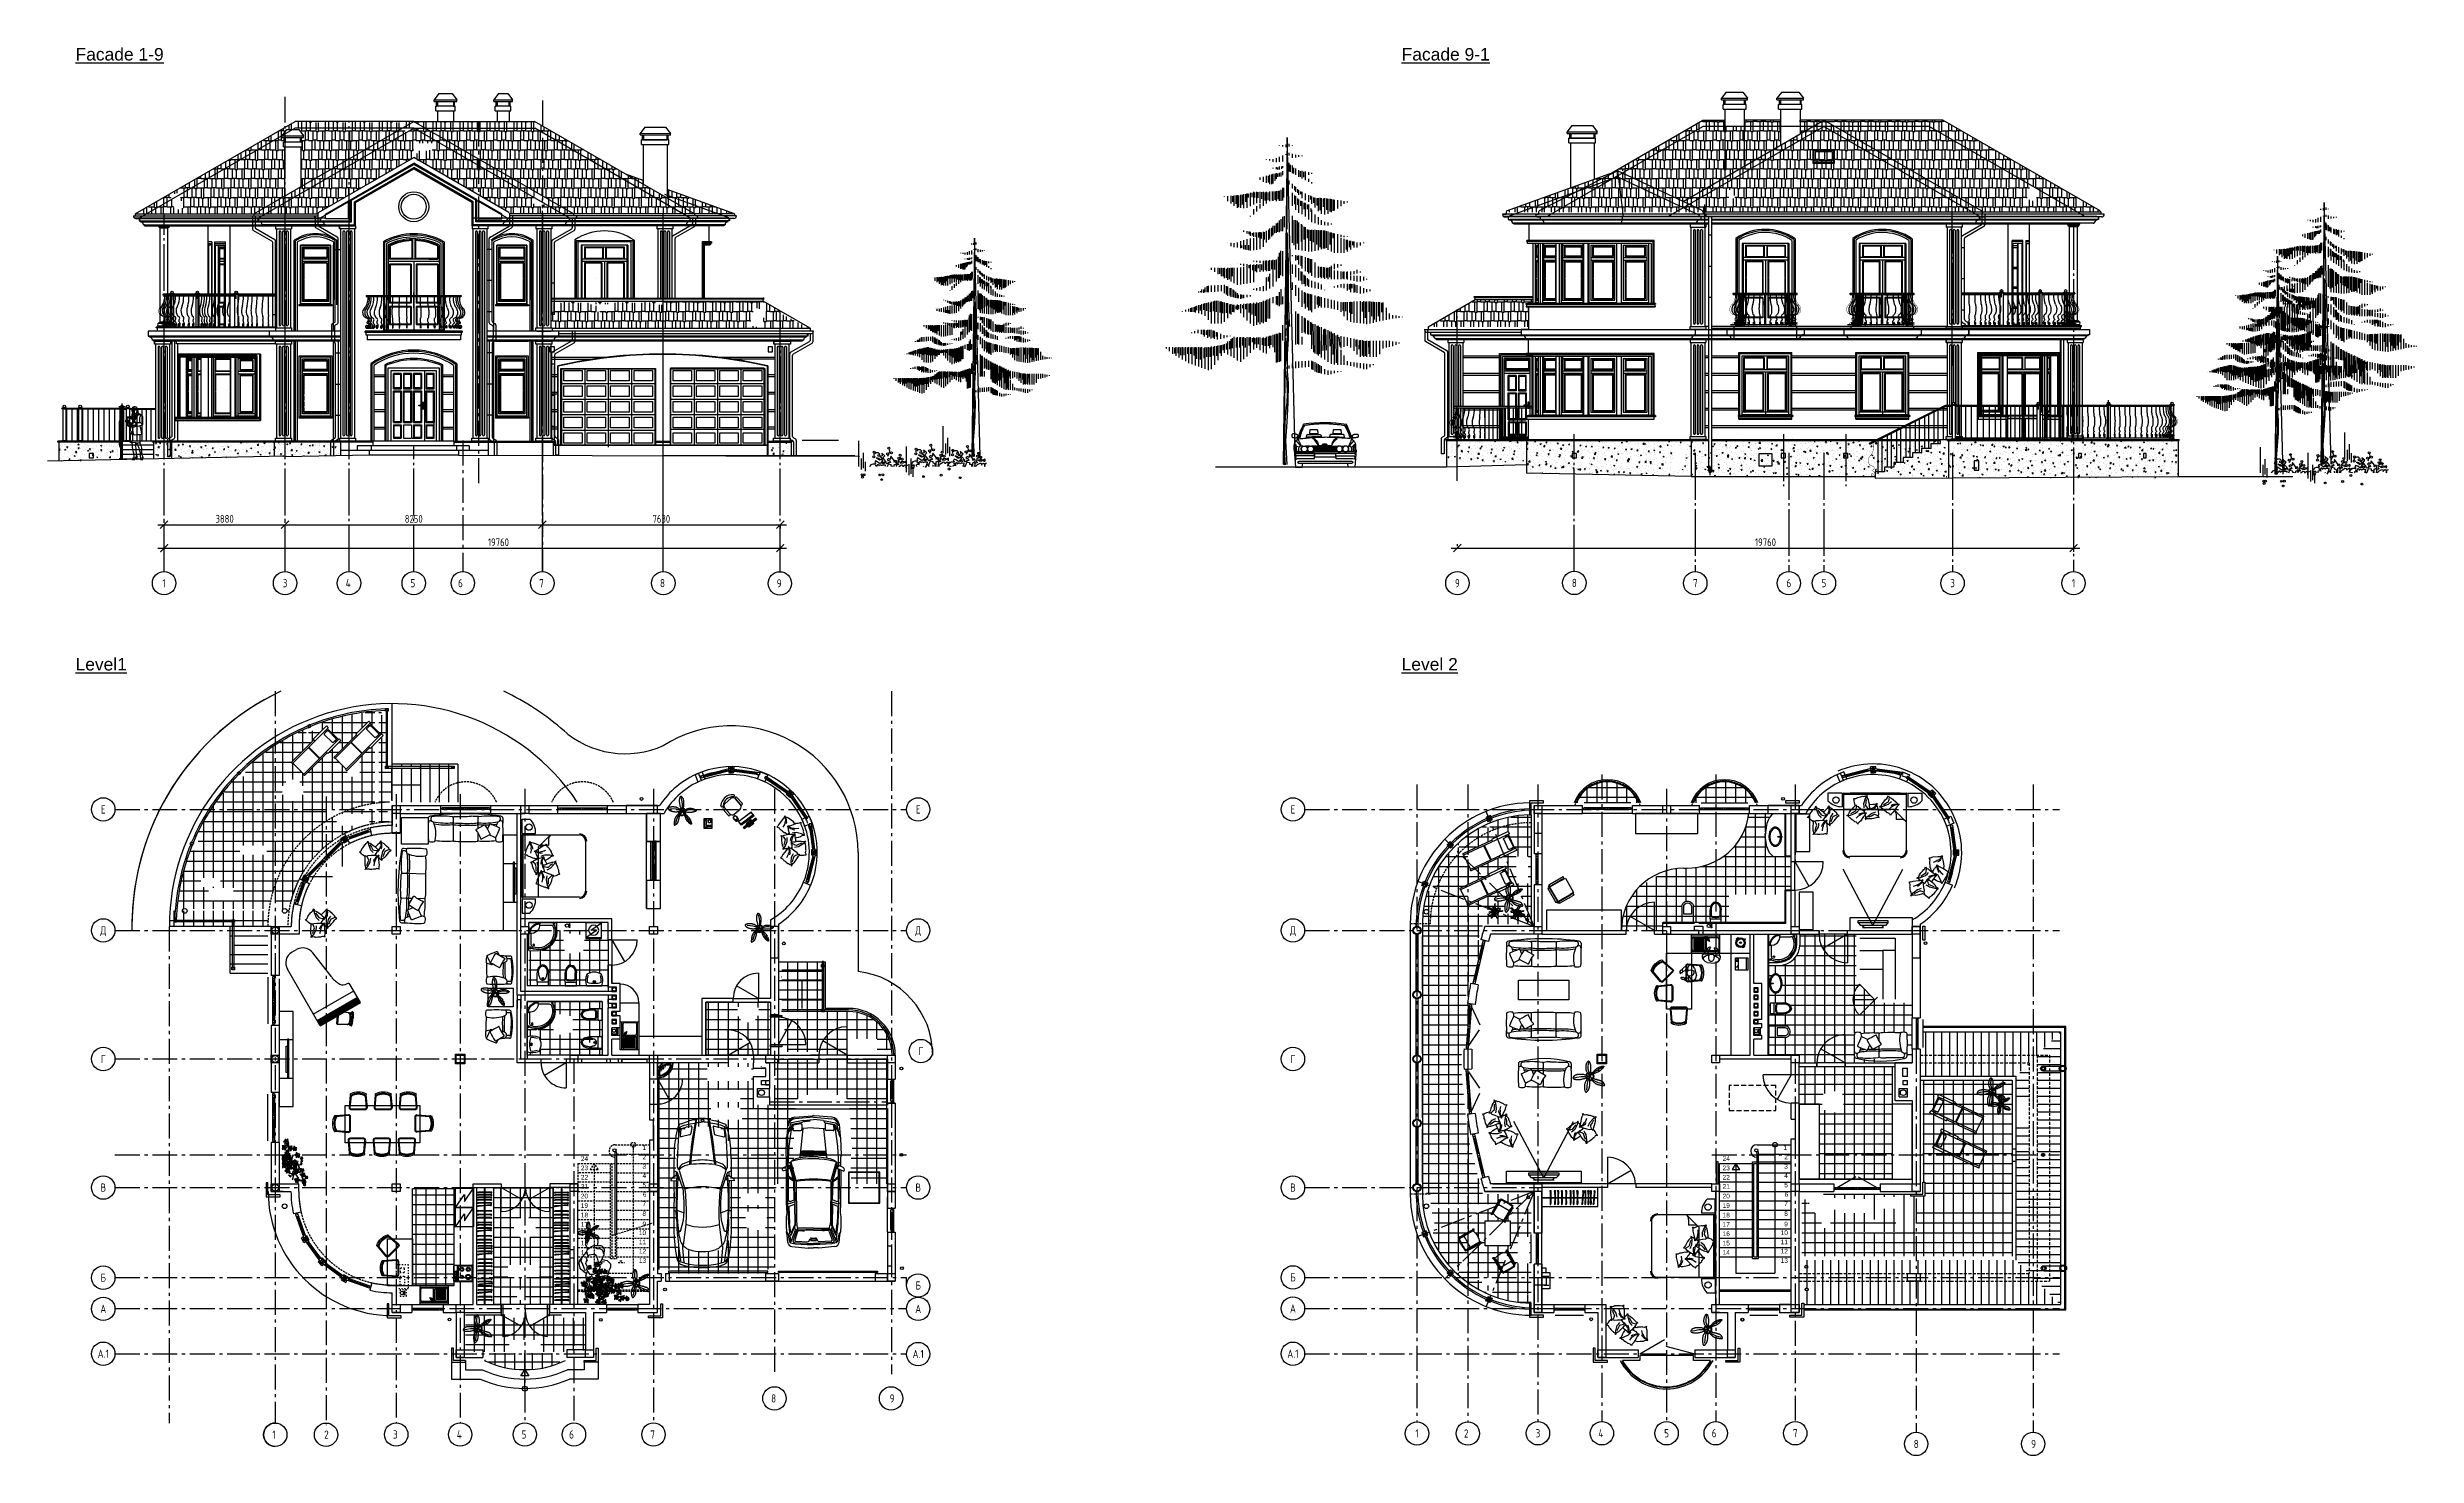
# Model space of a CAD drawing. Extents: x -133165 to 20117, y 15722 to 63536.
# Drawn here: x -133165 to -57185, y 15722 to 60896 of the extents above; entities that cross this region are included whole.
import ezdxf
from ezdxf.enums import TextEntityAlignment as Align

# ---------------------------------------------------------------- set-up
doc = ezdxf.new("R2010")
doc.units = 0
doc.header["$PDMODE"] = 3
for name, pattern in [('ACAD_ISO03W100', [30, 12, -18]), ('GOST2_303_4', [7, 5, -2, 0]), ('GOST2_303_5', [24, 20, -1.5, 1, -1.5]), ('GOST2_303_6', [12, 8, -1.5, 1, -1.5]), ('HIDDEN', [9.525, 6.35, -3.175])]:
    doc.linetypes.add(name, pattern=pattern)
doc.layers.get('0').update_dxf_attribs({"linetype": 'CONTINUOUS'})
doc.layers.get('DEFPOINTS').update_dxf_attribs({"color": 41, "linetype": 'CONTINUOUS'})
for name, color, linetype in [('5', 7, 'CONTINUOUS'), ('8', 7, 'CONTINUOUS'), ('9', 7, 'CONTINUOUS'), ('AREA', 191, 'CONTINUOUS'), ('AXIS', 7, 'GOST2_303_5'), ('BALUSTRADE', 60, 'CONTINUOUS'), ('C1', 33, 'CONTINUOUS'), ('COLUMNS', 170, 'CONTINUOUS'), ('CORNICE', 251, 'CONTINUOUS'), ('DIM', 250, 'CONTINUOUS'), ('DOORS', 32, 'CONTINUOUS'), ('FLOOR', 11, 'CONTINUOUS'), ('FRIZ', 173, 'CONTINUOUS'), ('FURNITURE', 28, 'CONTINUOUS'), ('GYPSUMBOARD', 2, 'CONTINUOUS'), ('HATCH', 8, 'CONTINUOUS'), ('HIDDEN', 9, 'HIDDEN'), ('MERDIVEN', 3, 'CONTINUOUS'), ('SANITARY', 141, 'CONTINUOUS'), ('V', 140, 'CONTINUOUS'), ('VENT2', 54, 'CONTINUOUS'), ('VENTILATION', 41, 'CONTINUOUS'), ('WALL', 5, 'CONTINUOUS'), ('WC', 4, 'CONTINUOUS'), ('WINDOWS', 8, 'CONTINUOUS')]:
    doc.layers.add(name, color=color, linetype=linetype)
doc.styles.add('ATTR', font='romans.shx', dxfattribs={"width": 0.8, "height": 0.470416})
doc.styles.add('GOST_2_304', font='CS_Gost2304.shx')
doc.styles.add('STYLE1', font='arial.ttf')
doc.dimstyles.new('SPDS', dxfattribs={"dimscale": 50, "dimtxt": 2.5, "dimasz": 2.5, "dimexe": 1.25, "dimexo": 0.625, "dimtad": 1, "dimdec": 0, "dimrnd": 0.001, "dimdsep": 46, "dimtxsty": 'GOST_2_304', "dimblk": 'ARCHTICK', "dimcen": 2.5, "dimdle": 2, "dimadec": 4, "dimazin": 0, "dimtfac": 0.75, "dimtdec": 0, "dimtmove": 0, "dimatfit": 3, "dimfxl": 1, "dimtolj": 1, "dimarcsym": 0})

msp = doc.modelspace()

# ---------------------------------------------------------------- texts
at = {"ltscale": 10, "char_height": 400, "width": 25833.88, "attachment_point": 1, "style": 'STYLE1'}
for s, insert in [('{\\fArial|b0|i0|c0|p34;\\LFacade 1-9}', (-132262.6, 60874.7)), ('{\\fArial|b0|i0|c0|p34;\\LLevel1}', (-132262.6, 41308.1)), ('{\\fArial|b0|i0|c0|p34;\\LLevel 2}', (-89735.2, 41308.1))]:
    msp.add_mtext(s, dxfattribs=dict(at, insert=insert))
at = {"linetype": 'CONTINUOUS', "ltscale": 100, "insert": (-89735.2, 60874.7), "char_height": 400, "width": 21451.901, "attachment_point": 1, "style": 'STYLE1'}
msp.add_mtext('{\\fArial|b0|i0|c0|p34;\\LFacade 9-1}', dxfattribs=at)
at = {"ltscale": 100, "char_height": 150, "width": 111.368, "attachment_point": 3, "style": 'STYLE1'}
for s, insert in [('{\\fArial|b0|i0|c204|p34;3}', (-113964.5, 25077)), ('{\\fArial|b0|i0|c204|p34;2}', (-113964.5, 25377)), ('{\\fArial|b0|i0|c204|p34;1}', (-113964.5, 25677)), ('{\\fArial|b0|i0|c204|p34;2\\fArial|b0|i0|c0|p34;4}', (-79208.9, 25325.6)), ('{\\fArial|b0|i0|c204|p34;1}', (-77373.5, 25677)), ('{\\fArial|b0|i0|c204|p34;3}', (-77348.9, 25077)), ('{\\fArial|b0|i0|c204|p34;2}', (-77348.9, 25377)), ('{\\fArial|b0|i0|c204|p34;4}', (-113964.5, 24777)), ('{\\fArial|b0|i0|c204|p34;5}', (-113964.5, 24477)), ('{\\fArial|b0|i0|c204|p34;2\\fArial|b0|i0|c0|p34;3}', (-79208.9, 25025.6)), ('{\\fArial|b0|i0|c204|p34;22}', (-79208.9, 24725.6)), ('{\\fArial|b0|i0|c204|p34;21}', (-79208.9, 24431.1)), ('{\\fArial|b0|i0|c204|p34;4}', (-77348.9, 24777)), ('{\\fArial|b0|i0|c204|p34;5}', (-77348.9, 24477)), ('{\\fArial|b0|i0|c204|p34;8}', (-113964.5, 23562.9)), ('{\\fArial|b0|i0|c204|p34;7}', (-113964.5, 23877)), ('{\\fArial|b0|i0|c204|p34;6}', (-113954.5, 24177)), ('{\\fArial|b0|i0|c204|p34;20}', (-79208.9, 24123.7)), ('{\\fArial|b0|i0|c204|p34;19}', (-79208.9, 23819.7)), ('{\\fArial|b0|i0|c204|p34;8}', (-77348.9, 23562.9)), ('{\\fArial|b0|i0|c204|p34;7}', (-77348.9, 23877)), ('{\\fArial|b0|i0|c204|p34;6}', (-77338.9, 24177)), ('{\\fArial|b0|i0|c204|p34;9}', (-113964.5, 23226.5)), ('{\\fArial|b0|i0|c204|p34;18}', (-79208.9, 23513.7)), ('{\\fArial|b0|i0|c204|p34;17}', (-79208.9, 23213.7)), ('{\\fArial|b0|i0|c204|p34;16}', (-79208.9, 22913.7)), ('{\\fArial|b0|i0|c204|p34;10}', (-77347.3, 22946.3)), ('{\\fArial|b0|i0|c204|p34;9}', (-77348.9, 23226.5)), ('{\\fArial|b0|i0|c204|p34;15}', (-79208.9, 22613.7)), ('{\\fArial|b0|i0|c204|p34;1\\fArial|b0|i0|c0|p34;4}', (-79208.9, 22313.7)), ('{\\fArial|b0|i0|c204|p34;1\\fArial|b0|i0|c0|p34;1}', (-77347.3, 22651.1)), ('{\\fArial|b0|i0|c0|p34;12}', (-77347.3, 22356)), ('{\\fArial|b0|i0|c0|p34;13}', (-77347.3, 22056))]:
    msp.add_mtext(s, dxfattribs=dict(at, insert=insert))
at = {"layer": 'AXIS', "color": 3, "linetype": 'CONTINUOUS', "ltscale": 75, "style": 'GOST_2_304'}
for s, p in [('1', (-129422.4, 43709.3)), ('3', (-125542.4, 43709.3)), ('4', (-123519.4, 43709.3)), ('5', (-121444.4, 43709.3)), ('6', (-119919.4, 43709.3)), ('7', (-117319.4, 43709.3)), ('8', (-113439.4, 43709.3)), ('9', (-109697, 43702.3)), ('9', (-87947.4, 43709.1)), ('8', (-84197.4, 43716.7)), ('7', (-80317.4, 43709.6)), ('6', (-77317.4, 43709.6)), ('5', (-76192.4, 43709.6)), ('3', (-72067.4, 43709.6)), ('1', (-68187.4, 43709.6)), ('Е', (-131373.5, 36450.1)), ('Е', (-105239.1, 36450.1)), ('Е', (-93221.3, 36450.1)), ('Д', (-131373.5, 32570.1)), ('Д', (-105239.1, 32570.1)), ('Д', (-93221.3, 32570.1)), ('Г', (-131373.5, 28445.1)), ('Г', (-105151.6, 28699.3)), ('Г', (-93221.3, 28445.1)), ('В', (-131373.5, 24320.1)), ('В', (-105239.1, 24320.1)), ('В', (-93221.3, 24320.1)), ('Б', (-131373.5, 21430.3)), ('Б', (-105239.1, 21180.3)), ('Б', (-93221.3, 21440.1)), ('А', (-131373.5, 20430.3)), ('А', (-105239.1, 20430.3)), ('А', (-93221.3, 20440.1)), ('А.1', (-131373.5, 18990.1)), ('А.1', (-105239.1, 18980.3)), ('А.1', (-93221.3, 18990.1)), ('8', (-109875.6, 17556.6)), ('9', (-106075.4, 17556.6)), ('1', (-125897.8, 16393.2)), ('2', (-124216.8, 16393.2)), ('3', (-122005.6, 16400.3)), ('4', (-119955.6, 16400.3)), ('5', (-117880.6, 16400.3)), ('6', (-116355.6, 16400.3)), ('7', (-113755.6, 16400.3)), ('1', (-89243, 16433.3)), ('2', (-87663, 16433.3)), ('3', (-85363, 16440.4)), ('4', (-83343, 16440.4)), ('5', (-81238, 16440.4)), ('6', (-79713, 16440.4)), ('7', (-77113, 16440.4)), ('8', (-73233, 16097)), ('9', (-69470.4, 16097))]:
    msp.add_text(s, height=262.5, dxfattribs=at).set_placement(p, align=Align.MIDDLE_CENTER)
at = {"layer": 'DEFPOINTS', "ltscale": 100, "char_height": 150, "width": 111.368, "attachment_point": 3, "style": 'STYLE1'}
for s, insert in [('{\\fArial|b0|i0|c204|p34;2\\fArial|b0|i0|c0|p34;4}', (-115824.5, 25325.6)), ('{\\fArial|b0|i0|c204|p34;2\\fArial|b0|i0|c0|p34;3}', (-115824.5, 25025.6)), ('{\\fArial|b0|i0|c204|p34;22}', (-115824.5, 24725.6)), ('{\\fArial|b0|i0|c204|p34;21}', (-115824.5, 24431.1)), ('{\\fArial|b0|i0|c204|p34;20}', (-115824.5, 24123.7)), ('{\\fArial|b0|i0|c204|p34;19}', (-115824.5, 23819.7)), ('{\\fArial|b0|i0|c204|p34;18}', (-115824.5, 23513.7)), ('{\\fArial|b0|i0|c204|p34;17}', (-115824.5, 23213.7)), ('{\\fArial|b0|i0|c204|p34;16}', (-115824.5, 22913.7)), ('{\\fArial|b0|i0|c204|p34;10}', (-113962.8, 22946.3)), ('{\\fArial|b0|i0|c204|p34;15}', (-115824.5, 22613.7)), ('{\\fArial|b0|i0|c204|p34;1\\fArial|b0|i0|c0|p34;4}', (-115824.5, 22313.7)), ('{\\fArial|b0|i0|c204|p34;1\\fArial|b0|i0|c0|p34;1}', (-113962.8, 22651.1)), ('{\\fArial|b0|i0|c0|p34;12}', (-113962.8, 22356)), ('{\\fArial|b0|i0|c0|p34;13}', (-113962.8, 22056))]:
    msp.add_mtext(s, dxfattribs=dict(at, insert=insert))

# ---------------------------------------------------------------- blocks, each defined once
blk = doc.blocks.new('OKNA-150')
at = {"layer": 'V', "ltscale": 100}
for p, q in [((-10, 60), (1510, 60)), ((-10, 0), (-10, 60)), ((-10, 0), (1510, 0)), ((50, 0), (50, 60)), ((110, 0), (110, 60)), ((110, 30), (690, 30)), ((690, 0), (690, 60)), ((750, 0), (750, 60)), ((810, 0), (810, 60)), ((810, 30), (1390, 30)), ((1390, 0), (1390, 60)), ((1450, 0), (1450, 60)), ((1510, 0), (1510, 60))]:
    blk.add_line(p, q, dxfattribs=at)
blk = doc.blocks.new('KITCHENOKNA')
at = {"layer": 'V'}
for p, q in [((-3, 4), (52, 44)), ((473, -639), (-3, 4)), ((528, -599), (52, 44)), ((46, -63), (101, -22)), ((74, -42), (451, -552)), ((424, -572), (478, -532)), ((473, -639), (528, -599))]:
    blk.add_line(p, q, dxfattribs=at)
blk = doc.blocks.new('FITNESSOKNA')
at = {"layer": 'V'}
for p, q in [((30, 62), (-8, 6)), ((-8, 6), (746, -503)), ((30, 62), (784, -447)), ((99, 16), (61, -41)), ((80, -13), (696, -429)), ((715, -400), (677, -457)), ((784, -447), (746, -503))]:
    blk.add_line(p, q, dxfattribs=at)
blk = doc.blocks.new('DFG')
at = {"layer": 'FURNITURE', "ltscale": 300}
blk.add_lwpolyline([(50940, -6329), (50940, -6820)], dxfattribs=at)
at = {"layer": 'FURNITURE'}
for radius in [36.1, 26.4]:
    blk.add_circle((51076, -6574), radius, dxfattribs=at)
at = {"layer": 'FURNITURE', "ltscale": 300}
for centre, radius, start, end in [((51114, -6799), 501, 67.38981, 110.24771), ((51114, -6349), 501, 249.75229, 292.61019), ((51821, -6574), 797, 163.77116, 196.22884), ((51114, -6799), 451, 69.28472, 97.35015), ((51114, -6349), 451, 262.64985, 290.71528), ((50960, -6574), 420, 325.50279, 34.49721)]:
    blk.add_arc(centre, radius, start, end, dxfattribs=at)
blk = doc.blocks.new('A$C201F213F')
at = {"layer": 'FURNITURE', "ltscale": 75}
for p, q in [((0, 0), (-636, -636)), ((636, -636), (0, 0)), ((-424, -849), (-636, -636)), ((-192, -303), (-444, -555)), ((-231, -284), (-249, -266)), ((443, -557), (188, -302)), ((230, -284), (248, -266)), ((636, -636), (424, -849))]:
    blk.add_line(p, q, dxfattribs=at)
for centre in [(-535, -605), (392, -621), (537, -607)]:
    blk.add_circle(centre, 27, dxfattribs=at)
for centre, radius, start, end in [((0, -424), 570, 201.44354, 338.55646), ((0, -424), 560, 201.44354, 338.55646), ((-387, -612), 80, 135, 205.85821), ((0, -424), 510, 205.85821, 333.85994), ((0, -515), 352, 45, 135), ((0, -515), 326, 45, 135), ((-2, -118), 265, 215.64538, 324.88513), ((386, -614), 80, 333.85994, 45), ((0, -424), 600, 225, 315)]:
    blk.add_arc(centre, radius, start, end, dxfattribs=at)
blk = doc.blocks.new('A$C5EB51CD2')
at = {"layer": 'FURNITURE', "ltscale": 100}
for p, q in [((0, 119), (0, 414)), ((0, 119), (360, 119)), ((0, 119), (0, 0)), ((0, 0), (360, 0))]:
    blk.add_line(p, q, dxfattribs=at)
at = {"layer": 'FURNITURE', "ltscale": 75}
for p, q in [((360, 119), (360, 414)), ((360, 0), (360, 119))]:
    blk.add_line(p, q, dxfattribs=at)
at = {"layer": 'FURNITURE', "ltscale": 100}
for radius in [27.8, 22.8]:
    blk.add_circle((179, 233), radius, dxfattribs=at)
at = {"layer": 'FURNITURE', "ltscale": 75}
blk.add_ellipse((180, 414), major_axis=(0, 255), ratio=0.705489, start_param=0, end_param=1.570796, dxfattribs=at)
at = {"layer": 'FURNITURE', "ltscale": 75, "extrusion": (0, 0, -1)}
blk.add_ellipse((180, 414), major_axis=(0, 255), ratio=0.705489, start_param=0, end_param=1.684847, dxfattribs=at)
at = {"layer": 'FURNITURE', "ltscale": 75}
blk.add_open_spline([(40, 414), (40, 432), (42, 451), (47, 479), (49, 488), (54, 506), (57, 515), (64, 533), (68, 541), (76, 557), (81, 564), (91, 578), (96, 585), (106, 596), (112, 601), (128, 614), (139, 620), (160, 627), (171, 629), (190, 629), (200, 627), (221, 620), (232, 614), (249, 601), (254, 596), (265, 584), (270, 578), (280, 564), (284, 557), (293, 541), (297, 533), (304, 515), (307, 506), (312, 488), (314, 478), (319, 450), (320, 432), (320, 414)], degree=3, knots=[-1.570796, -1.570796, -1.570796, -1.570796, -1.308997, -1.308997, -1.178097, -1.178097, -1.047198, -1.047198, -0.916298, -0.916298, -0.785398, -0.785398, -0.654498, -0.654498, -0.523599, -0.523599, -0.261799, -0.261799, 0, 0, 0.261799, 0.261799, 0.523599, 0.523599, 0.654498, 0.654498, 0.785398, 0.785398, 0.916298, 0.916298, 1.047198, 1.047198, 1.178097, 1.178097, 1.308997, 1.308997, 1.570796, 1.570796, 1.570796, 1.570796], dxfattribs=at)
at = {"layer": 'FURNITURE', "ltscale": 100}
blk.add_open_spline([(40, 414), (40, 396), (42, 377), (47, 349), (49, 340), (54, 322), (57, 313), (64, 295), (68, 287), (76, 246), (81, 238), (90, 225), (95, 218), (106, 207), (111, 202), (128, 189), (139, 183), (160, 175), (170, 174), (190, 174), (200, 175), (221, 183), (232, 189), (249, 202), (254, 207), (265, 218), (270, 225), (280, 238), (284, 246), (293, 287), (297, 295), (303, 313), (306, 322), (312, 340), (314, 349), (319, 377), (320, 396), (320, 414)], degree=3, knots=[-1.570796, -1.570796, -1.570796, -1.570796, -1.308997, -1.308997, -1.178097, -1.178097, -1.047198, -1.047198, -0.916298, -0.916298, -0.785398, -0.785398, -0.654498, -0.654498, -0.523599, -0.523599, -0.261799, -0.261799, 0, 0, 0.261799, 0.261799, 0.523599, 0.523599, 0.654498, 0.654498, 0.785398, 0.785398, 0.916298, 0.916298, 1.047198, 1.047198, 1.178097, 1.178097, 1.308997, 1.308997, 1.570796, 1.570796, 1.570796, 1.570796], dxfattribs=at)
blk = doc.blocks.new('A$C57C31BFC')
at = {"layer": 'WC', "ltscale": 75}
for p, q in [((0, 119), (0, 414)), ((0, 119), (0, 0)), ((30, 198), (30, 414)), ((40, 216), (40, 414)), ((78, 163), (78, 185))]:
    blk.add_line(p, q, dxfattribs=at)
at = {"layer": 'WC', "ltscale": 100}
for p, q in [((0, 119), (360, 119)), ((0, 0), (360, 0)), ((285, 162), (78, 163)), ((285, 185), (285, 162)), ((320, 216), (320, 414)), ((330, 198), (330, 414)), ((360, 119), (360, 414)), ((360, 0), (360, 119))]:
    blk.add_line(p, q, dxfattribs=at)
for radius, end in [(485, 287.97896), (465, 287.48531)]:
    blk.add_arc((180, 659), radius, 251.96434, end, dxfattribs=at)
at = {"layer": 'WC', "ltscale": 75}
blk.add_ellipse((180, 414), major_axis=(0, 255), ratio=0.705489, start_param=0, end_param=1.570796, dxfattribs=at)
at = {"layer": 'WC', "ltscale": 75, "extrusion": (0, 0, -1)}
blk.add_ellipse((180, 414), major_axis=(0, 255), ratio=0.705489, start_param=0, end_param=1.570796, dxfattribs=at)
at = {"layer": 'WC', "ltscale": 75}
for points, knots in [([(30, 414), (30, 432), (32, 452), (37, 481), (39, 490), (44, 509), (48, 519), (55, 537), (59, 546), (68, 562), (72, 570), (83, 584), (88, 591), (99, 603), (105, 608), (123, 622), (135, 629), (158, 637), (170, 639), (191, 639), (202, 637), (226, 629), (238, 622), (256, 608), (261, 603), (273, 591), (278, 584), (288, 570), (293, 562), (302, 545), (306, 537), (313, 519), (316, 509), (321, 490), (324, 481), (329, 452), (330, 432), (330, 414)], [-1.570796, -1.570796, -1.570796, -1.570796, -1.308997, -1.308997, -1.178097, -1.178097, -1.047198, -1.047198, -0.916298, -0.916298, -0.785398, -0.785398, -0.654498, -0.654498, -0.523599, -0.523599, -0.261799, -0.261799, 0, 0, 0.261799, 0.261799, 0.523599, 0.523599, 0.654498, 0.654498, 0.785398, 0.785398, 0.916298, 0.916298, 1.047198, 1.047198, 1.178097, 1.178097, 1.308997, 1.308997, 1.570796, 1.570796, 1.570796, 1.570796]), ([(40, 414), (40, 432), (42, 451), (47, 479), (49, 488), (54, 506), (57, 515), (64, 533), (68, 541), (76, 557), (81, 564), (91, 578), (96, 585), (106, 596), (112, 601), (123, 610), (128, 613), (139, 619), (145, 622), (155, 626), (160, 627), (171, 629), (175, 629), (185, 629), (190, 629), (200, 627), (205, 626), (216, 622), (222, 619), (232, 613), (238, 609), (249, 601), (254, 596), (265, 584), (270, 578), (280, 564), (284, 557), (293, 541), (297, 533), (304, 515), (307, 506), (312, 488), (314, 478), (319, 450), (320, 432), (320, 414)], [-1.570796, -1.570796, -1.570796, -1.570796, -1.308997, -1.308997, -1.178097, -1.178097, -1.047198, -1.047198, -0.916298, -0.916298, -0.785398, -0.785398, -0.654498, -0.654498, -0.523599, -0.523599, -0.392699, -0.392699, -0.261799, -0.261799, -0.1309, -0.1309, 0, 0, 0.1309, 0.1309, 0.261799, 0.261799, 0.392699, 0.392699, 0.523599, 0.523599, 0.654498, 0.654498, 0.785398, 0.785398, 0.916298, 0.916298, 1.047198, 1.047198, 1.178097, 1.178097, 1.308997, 1.308997, 1.570796, 1.570796, 1.570796, 1.570796])]:
    blk.add_open_spline(points, degree=3, knots=knots, dxfattribs=at)
blk = doc.blocks.new('VJQRF')
for p, q in [((165.67, 1119.32), (165.67, 1128.32)), ((165.67, 1128.32), (171.67, 1128.32)), ((166.17, 1119.32), (166.17, 1128.32)), ((166.62, 1124.05), (167.71, 1125.13)), ((166.67, 1124.42), (166.67, 1127.72)), ((166.77, 1123.91), (167.85, 1124.98)), ((166.94, 1124.63), (167.82, 1124.63)), ((167.07, 1128.12), (170.57, 1128.12)), ((167.38, 1125.07), (167.38, 1124.18)), ((170.97, 1127.72), (170.97, 1124.42)), ((171.17, 1128.32), (171.17, 1119.32)), ((171.67, 1128.32), (171.67, 1119.32)), ((171.67, 1119.32), (165.67, 1119.32)), ((166.54, 1123.89), (167.29, 1123.89)), ((166.54, 1123.75), (167.29, 1123.75)), ((166.67, 1119.92), (166.67, 1123.22)), ((166.78, 1123.89), (166.76, 1123.91)), ((167.07, 1124.02), (170.57, 1124.02)), ((167.07, 1123.62), (170.57, 1123.62)), ((170.57, 1119.52), (167.07, 1119.52)), ((167.13, 1119.92), (167.13, 1123.22)), ((167.33, 1119.92), (167.33, 1123.22)), ((167.53, 1119.92), (167.53, 1123.22)), ((167.73, 1119.92), (167.73, 1123.22)), ((167.93, 1119.92), (167.93, 1123.22)), ((168.13, 1119.92), (168.13, 1123.22)), ((168.33, 1119.92), (168.33, 1123.22)), ((168.53, 1119.92), (168.53, 1123.22)), ((168.73, 1119.92), (168.73, 1123.22)), ((168.93, 1119.92), (168.93, 1123.22)), ((169.13, 1119.92), (169.13, 1123.22)), ((169.33, 1119.92), (169.33, 1123.22)), ((169.53, 1119.92), (169.53, 1123.22)), ((169.73, 1119.92), (169.73, 1123.22)), ((169.93, 1119.92), (169.93, 1123.22)), ((170.13, 1119.92), (170.13, 1123.22)), ((170.33, 1119.92), (170.33, 1123.22)), ((170.53, 1119.92), (170.53, 1123.22)), ((170.97, 1123.22), (170.97, 1119.92))]:
    blk.add_line(p, q)
for centre, radius, start, end in [((167.07, 1127.72), 0.4, 90, 180), ((167.38, 1124.63), 0.3, 69.18047, 200.6699), ((167.38, 1124.63), 0.3, 239.74996, 30.10041), ((167.78, 1125.06), 0.1, 314.92518, 134.92518), ((170.57, 1127.72), 0.4, 0, 90), ((166.54, 1123.82), 0.239, 16.92911, 342.92126), ((166.54, 1123.82), 0.07, 89.92518, 269.92518), ((167.07, 1124.42), 0.4, 180, 218.20717), ((167.07, 1123.22), 0.4, 90, 180), ((167.07, 1119.92), 0.4, 180, 270), ((167.07, 1124.42), 0.4, 247.44587, 270), ((167.29, 1123.82), 0.07, 269.92518, 89.92518), ((170.57, 1124.42), 0.4, 270, 0), ((170.57, 1123.22), 0.4, 0, 90), ((170.57, 1119.92), 0.4, 270, 0)]:
    blk.add_arc(centre, radius, start, end)
blk = doc.blocks.new('РЈРњР«Р’РђР›Р¬РќРРљ_РЈР“Р›РћР’РћР™')
for p, q in [((2176.61, 259.77), (2171.66, 259.77)), ((2171.66, 254.82), (2171.66, 259.77)), ((2176.61, 259.77), (2171.66, 259.77)), ((2171.76, 254.92), (2171.76, 259.67)), ((2176.51, 259.67), (2171.76, 259.67)), ((2172.08, 258.45), (2171.96, 258.56)), ((2172.08, 258.45), (2171.96, 258.34)), ((2172.08, 258.45), (2172.02, 258.5)), ((2172.08, 258.45), (2172.18, 258.56)), ((2172.08, 258.45), (2172.18, 258.34)), ((2172.99, 259.37), (2172.88, 259.48)), ((2172.99, 259.37), (2172.88, 259.26)), ((2172.99, 259.37), (2172.94, 259.42)), ((2172.99, 259.37), (2173.1, 259.49)), ((2172.99, 259.37), (2173.1, 259.27)), ((2175.71, 259.32), (2174.37, 259.32)), ((2175.67, 259.07), (2174.37, 259.07)), ((2176.61, 259.67), (2176.61, 259.67)), ((2171.76, 254.82), (2171.76, 254.82)), ((2172.11, 255.68), (2172.11, 257.07)), ((2172.36, 255.68), (2172.36, 257.07))]:
    blk.add_line(p, q)
for centre, radius in [((2172.08, 258.45), 0.136), ((2172.08, 258.45), 0.129), ((2172.08, 258.45), 0.0601), ((2172.08, 258.45), 0.0533), ((2172.53, 258.91), 0.129), ((2172.53, 258.91), 0.0533), ((2172.99, 259.37), 0.136), ((2172.99, 259.37), 0.129), ((2172.99, 259.37), 0.0601), ((2172.99, 259.37), 0.0533), ((2173.48, 257.95), 0.204), ((2173.48, 257.95), 0.129), ((2173.48, 257.95), 0.0533)]:
    blk.add_circle(centre, radius)
for centre, radius, start, end in [((2171.61, 259.82), 5, 359.9999999999993, 0), ((2171.61, 259.82), 4.9, 359.9999999999993, 0), ((2171.61, 259.82), 5, 270.57297, 359.42703), ((2171.61, 259.82), 4.9, 271.75423, 358.24577), ((2174.37, 257.07), 2.25, 90, 180), ((2174.37, 257.07), 2, 90, 180), ((2171.61, 259.8), 4.24, 280.99485, 348.27347), ((2171.61, 259.8), 4.49, 280.99485, 349.90428), ((2174.37, 257.07), 1.5, 90, 180), ((2175.66, 258.97), 0.1, 345.93958, 85.9642), ((2175.73, 259.02), 0.3, 0, 93.31078), ((2172.41, 255.69), 0.3, 177.04102, 281.70486), ((2172.41, 255.69), 0.05, 177.04102, 281.70486)]:
    blk.add_arc(centre, radius, start, end)
blk = doc.blocks.new('*X134')
at = {"layer": 'HATCH', "linetype": 'CONTINUOUS', "ltscale": 100}
for p, q in [((-117674, 30810), (-117674, 31920)), ((-117356, 31443), (-117356, 31927)), ((-117300, 31935), (-116586, 31935)), ((-117039, 30810), (-117039, 32067)), ((-116894, 32253), (-116612, 32253)), ((-116721, 30810), (-116721, 32570)), ((-116404, 32476), (-116404, 32570)), ((-116086, 32442), (-116086, 32570)), ((-115971, 31935), (-115179, 31935)), ((-115945, 32253), (-115179, 32253)), ((-115769, 31204), (-115769, 32301)), ((-115451, 31191), (-115451, 32308)), ((-117729, 31618), (-115179, 31618)), ((-117729, 31300), (-117448, 31300)), ((-117110, 31300), (-116545, 31300)), ((-116404, 31456), (-116404, 31826)), ((-116212, 31300), (-115179, 31300)), ((-116086, 30810), (-116086, 31860)), ((-117729, 30983), (-117459, 30983)), ((-117099, 30983), (-116558, 30983)), ((-116198, 30983), (-115904, 30983))]:
    blk.add_line(p, q, dxfattribs=at)
blk = doc.blocks.new('*X135')
at = {"layer": 'HATCH', "linetype": 'CONTINUOUS', "ltscale": 100}
for p, q in [((-116950, 29713), (-116931, 29713)), ((-116404, 29828), (-116404, 29870)), ((-116310, 29713), (-115677, 29713)), ((-116086, 28570), (-116086, 29870)), ((-115769, 28970), (-115769, 29730)), ((-117674, 29186), (-117674, 29390)), ((-117427, 29395), (-116931, 29395)), ((-117372, 29078), (-115677, 29078)), ((-117356, 29034), (-117356, 29403)), ((-117039, 28570), (-117039, 29585)), ((-116721, 28570), (-116721, 29219)), ((-116404, 28570), (-116404, 29280)), ((-116310, 29395), (-115677, 29395)), ((-117674, 28570), (-117674, 28645)), ((-117370, 28760), (-115677, 28760)), ((-117356, 28570), (-117356, 28797)), ((-115769, 28570), (-115769, 28796))]:
    blk.add_line(p, q, dxfattribs=at)
blk = doc.blocks.new('*X136')
at = {"layer": 'HATCH', "linetype": 'CONTINUOUS', "ltscale": 100}
for p, q in [((-116879, 30030), (-115677, 30030)), ((-116721, 29888), (-116721, 30290)), ((-116404, 29870), (-116404, 30290)), ((-116086, 29870), (-116086, 30290)), ((-115769, 30010), (-115769, 30290))]:
    blk.add_line(p, q, dxfattribs=at)
blk = doc.blocks.new('*X137')
at = {"layer": 'HATCH', "linetype": 'CONTINUOUS', "ltscale": 100}
blk.add_line((-115451, 30050), (-115451, 30290), dxfattribs=at)
blk = doc.blocks.new('*X138')
at = {"layer": 'HATCH', "linetype": 'CONTINUOUS', "ltscale": 100}
for p, q in [((-115677, 28760), (-115379, 28760)), ((-115451, 28570), (-115451, 28796))]:
    blk.add_line(p, q, dxfattribs=at)
blk = doc.blocks.new('*X139')
at = {"layer": 'HATCH', "linetype": 'CONTINUOUS', "ltscale": 100}
for p, q in [((-115451, 29156), (-115451, 29690)), ((-115677, 29395), (-115379, 29395))]:
    blk.add_line(p, q, dxfattribs=at)
blk = doc.blocks.new('*X140')
at = {"layer": 'HATCH', "linetype": 'CONTINUOUS', "ltscale": 100}
for p, q in [((-117833, 24315), (-117071, 24315)), ((-117674, 23967), (-117674, 24320)), ((-117356, 24150), (-117356, 24320)), ((-117757, 23998), (-117621, 23998))]:
    blk.add_line(p, q, dxfattribs=at)
blk = doc.blocks.new('*X141')
at = {"layer": 'HATCH', "linetype": 'CONTINUOUS', "ltscale": 100}
for p, q in [((-117071, 24315), (-117054, 24315)), ((-117674, 23859), (-117674, 23967)), ((-117621, 23998), (-117054, 23998)), ((-117483, 23680), (-117054, 23680)), ((-117356, 23612), (-117356, 24150))]:
    blk.add_line(p, q, dxfattribs=at)
blk = doc.blocks.new('*X142')
at = {"layer": 'HATCH', "linetype": 'CONTINUOUS', "ltscale": 100}
for p, q in [((-118614, 24315), (-118591, 24315)), ((-118614, 23998), (-118041, 23998)), ((-118614, 23680), (-118184, 23680)), ((-118309, 23613), (-118309, 24152)), ((-117991, 23862), (-117991, 23969))]:
    blk.add_line(p, q, dxfattribs=at)
blk = doc.blocks.new('*X143')
at = {"layer": 'HATCH', "linetype": 'CONTINUOUS', "ltscale": 100}
for p, q in [((-118591, 24315), (-117854, 24315)), ((-118309, 24152), (-118309, 24320)), ((-117991, 23969), (-117991, 24320)), ((-118041, 23998), (-117909, 23998))]:
    blk.add_line(p, q, dxfattribs=at)
blk = doc.blocks.new('*X144')
at = {"layer": 'HATCH', "linetype": 'CONTINUOUS', "ltscale": 100}
for p, q in [((-121455, 24091), (-120133, 24091)), ((-121455, 23773), (-120133, 23773)), ((-121337, 21171), (-121337, 24296)), ((-121019, 21171), (-121019, 24296)), ((-120702, 21171), (-120702, 24296)), ((-120384, 21171), (-120384, 24296)), ((-121455, 23456), (-120133, 23456)), ((-121455, 23138), (-120133, 23138)), ((-121455, 22821), (-120133, 22821)), ((-121455, 22503), (-120133, 22503)), ((-121455, 22186), (-120133, 22186)), ((-121455, 21868), (-120133, 21868)), ((-121455, 21551), (-120133, 21551)), ((-121455, 21233), (-120133, 21233))]:
    blk.add_line(p, q, dxfattribs=at)
blk = doc.blocks.new('CHEDIN3')
for p, q in [((29, 386), (0, 54)), ((47, 362), (20, 52)), ((32, 416), (32, 416)), ((50, 19), (401, 19)), ((430, 52), (403, 362)), ((450, 54), (421, 386)), ((50, -1), (401, -1))]:
    blk.add_line(p, q)
for centre, radius, start, end in [((50, 49), 50, 174.96034, 270), ((50, 49), 30, 174.96034, 270), ((47, 400), 22, 131.62263, 246.1334), ((225, 36), 426, 63.01363, 116.9507), ((225, 36), 391, 61.32877, 118.6295), ((225, 36), 371, 61.32877, 118.6295), ((401, 49), 50, 270, 5.03966), ((401, 49), 30, 270, 5.03966), ((404, 400), 22, 293.8666, 48.37737)]:
    blk.add_arc(centre, radius, start, end)
blk = doc.blocks.new('РџР•Р§')
for p, q in [((165.9, 1110.98), (165.9, 1115.9)), ((166.14, 1116.14), (171.66, 1116.14)), ((166.14, 1110.98), (166.14, 1115.9)), ((166.14, 1115.9), (170.46, 1115.9)), ((170.46, 1110.98), (166.14, 1110.98)), ((171.66, 1110.74), (166.14, 1110.74)), ((170.46, 1115.9), (170.46, 1110.98)), ((170.7, 1116.14), (170.7, 1110.74)), ((171.9, 1115.9), (171.9, 1110.98))]:
    blk.add_line(p, q)
for centre, radius in [((167.29, 1114.59), 0.84), ((167.28, 1112.14), 0.66), ((167.29, 1114.59), 0.6), ((167.28, 1112.14), 0.42), ((169.37, 1112.14), 0.66), ((169.39, 1114.54), 0.54), ((169.37, 1112.14), 0.42), ((169.39, 1114.54), 0.3), ((171.3, 1115.13), 0.3), ((171.3, 1114.41), 0.3), ((171.3, 1113.66), 0.3), ((171.3, 1112.9), 0.3), ((171.3, 1115.13), 0.18), ((171.3, 1114.41), 0.18), ((171.3, 1113.66), 0.18), ((171.3, 1112.9), 0.18), ((171.31, 1115.77), 0.166)]:
    blk.add_circle(centre, radius)
for centre, start, end in [((166.14, 1115.9), 90, 180), ((166.14, 1110.98), 180, 270), ((171.66, 1115.9), 0, 90), ((171.66, 1110.98), 270, 0)]:
    blk.add_arc(centre, 0.24, start, end)
blk = doc.blocks.new('XOLD')
blk.add_line((171.48, 1105.25), (171.48, 1099.05))
blk.add_lwpolyline([(171.5, 1105.25), (168.58, 1101.06), (168.58, 1103.28), (165.68, 1099.05)])
blk.add_lwpolyline([(165.68, 1099.05), (165.68, 1105.25), (171.88, 1105.25), (171.88, 1099.05)], close=True)
blk = doc.blocks.new('A$C572B1103')
for p, q in [((-49, 741), (-10, 797)), ((-10, 797), (15, 808)), ((15, 808), (26, 832)), ((26, 832), (56, 857)), ((56, 857), (72, 882)), ((72, 882), (82, 913)), ((82, 913), (97, 893)), ((82, 913), (101, 799)), ((97, 893), (105, 869)), ((101, 799), (166, 635)), ((105, 869), (121, 857)), ((121, 857), (156, 841)), ((147, 789), (199, 714)), ((156, 841), (190, 828)), ((190, 828), (248, 785)), ((248, 785), (305, 742)), ((410, 807), (324, 723)), ((447, 840), (410, 807)), ((483, 887), (447, 840)), ((502, 919), (483, 887)), ((502, 919), (500, 848)), ((500, 848), (500, 755)), ((502, 919), (516, 857)), ((527, 871), (502, 919)), ((516, 857), (527, 790)), ((527, 790), (523, 750)), ((566, 851), (527, 871)), ((608, 828), (566, 851)), ((686, 754), (608, 828)), ((-187, 554), (-169, 572)), ((-169, 551), (-187, 554)), ((-169, 572), (-148, 584)), ((-145, 540), (-169, 551)), ((-148, 584), (-127, 602)), ((-114, 506), (-145, 540)), ((-127, 602), (-111, 649)), ((-86, 476), (-114, 506)), ((-111, 649), (-103, 669)), ((-103, 669), (-76, 701)), ((-5, 422), (-86, 476)), ((-76, 701), (-49, 741)), ((-11, 448), (11, 440)), ((3, 389), (-11, 448)), ((-5, 282), (3, 351)), ((-4, 210), (-5, 282)), ((-1, 138), (-4, 210)), ((10, 104), (-1, 138)), ((0, 0), (77, 87)), ((0, 0), (7, 25)), ((30, 12), (0, 0)), ((3, 351), (3, 389)), ((7, 25), (20, 46)), ((19, 66), (10, 104)), ((11, 440), (38, 430)), ((20, 46), (19, 66)), ((60, 15), (30, 12)), ((38, 430), (91, 451)), ((56, 128), (83, 216)), ((99, 340), (59, 416)), ((98, 7), (60, 15)), ((77, 87), (164, 240)), ((83, 216), (113, 304)), ((91, 451), (187, 456)), ((124, 14), (98, 7)), ((113, 304), (99, 340)), ((148, 1), (124, 14)), ((216, 5), (148, 1)), ((164, 240), (174, 317)), ((166, 635), (221, 580)), ((174, 317), (181, 369)), ((187, 456), (296, 461)), ((199, 714), (249, 634)), ((264, 10), (216, 5)), ((221, 580), (257, 542)), ((249, 634), (285, 624)), ((278, 308), (262, 262)), ((306, 9), (264, 10)), ((308, 346), (278, 308)), ((292, 220), (282, 123)), ((285, 624), (370, 608)), ((313, 269), (292, 220)), ((296, 461), (341, 451)), ((321, 482), (304, 459)), ((305, 742), (354, 692)), ((327, 15), (306, 9)), ((331, 379), (308, 346)), ((329, 335), (313, 269)), ((319, 480), (336, 467)), ((377, 560), (321, 482)), ((373, 31), (327, 15)), ((389, 406), (329, 335)), ((384, 422), (331, 379)), ((336, 467), (353, 448)), ((341, 451), (385, 441)), ((354, 692), (383, 668)), ((400, 27), (373, 31)), ((394, 615), (377, 560)), ((383, 668), (438, 642)), ((435, 461), (384, 422)), ((385, 441), (435, 461)), ((435, 461), (389, 406)), ((418, 630), (394, 615)), ((452, 644), (397, 564)), ((423, 18), (400, 27)), ((438, 642), (418, 630)), ((449, 14), (423, 18)), ((428, 424), (425, 365)), ((425, 365), (431, 315)), ((426, 382), (445, 378)), ((435, 461), (428, 424)), ((431, 315), (446, 142)), ((441, 102), (433, 56)), ((433, 56), (440, 30)), ((440, 30), (449, 14)), ((446, 142), (441, 102)), ((445, 378), (460, 356)), ((468, 694), (452, 644)), ((460, 356), (494, 337)), ((500, 755), (468, 694)), ((494, 337), (514, 315)), ((521, 701), (503, 655)), ((514, 315), (530, 286)), ((523, 750), (521, 701)), ((528, 402), (562, 575)), ((530, 286), (528, 402)), ((530, 286), (541, 309)), ((541, 309), (545, 334)), ((545, 334), (558, 349)), ((558, 349), (590, 371)), ((562, 575), (606, 639)), ((571, 420), (608, 504)), ((590, 371), (620, 390)), ((606, 639), (634, 684)), ((608, 504), (643, 591)), ((620, 390), (670, 443)), ((643, 591), (677, 608)), ((670, 443), (718, 496)), ((677, 608), (757, 639)), ((755, 688), (686, 754)), ((718, 496), (757, 553)), ((782, 637), (755, 688)), ((757, 553), (781, 583)), ((781, 583), (830, 618)), ((809, 626), (782, 637)), ((830, 618), (809, 626))]:
    blk.add_line(p, q)
blk = doc.blocks.new('Р\xa0РћРЇР›Р¬')
at = {"linetype": 'CONTINUOUS'}
for p, q in [((24736, -28408), (24736, -26308)), ((25136, -25908), (25309, -25908)), ((25841, -27244), (25705, -26253)), ((24736, -27967), (26236, -27967)), ((26156, -27666), (26148, -27666)), ((26236, -28408), (26236, -27746)), ((24736, -28208), (26236, -28208)), ((24736, -28408), (26236, -28408)), ((24766, -28408), (24766, -28208)), ((24766, -28238), (26206, -28238)), ((24766, -28378), (26206, -28378)), ((24787, -28318), (24787, -28238)), ((24787, -28318), (24797, -28318)), ((24792, -28378), (24792, -28318)), ((24797, -28318), (24797, -28238)), ((24813, -28318), (24813, -28238)), ((24813, -28318), (24823, -28318)), ((24818, -28378), (24818, -28318)), ((24823, -28318), (24823, -28238)), ((24844, -28378), (24844, -28238)), ((24864, -28318), (24864, -28238)), ((24864, -28318), (24874, -28318)), ((24869, -28378), (24869, -28318)), ((24874, -28318), (24874, -28238)), ((24890, -28318), (24890, -28238)), ((24890, -28318), (24900, -28318)), ((24895, -28378), (24895, -28318)), ((24900, -28318), (24900, -28238)), ((24916, -28318), (24916, -28238)), ((24916, -28318), (24926, -28318)), ((24921, -28378), (24921, -28318)), ((24926, -28318), (24926, -28238)), ((24946, -28378), (24946, -28238)), ((24967, -28318), (24967, -28238)), ((24967, -28318), (24977, -28318)), ((24972, -28378), (24972, -28318)), ((24977, -28318), (24977, -28238)), ((24993, -28318), (24993, -28238)), ((24993, -28318), (25003, -28318)), ((24998, -28378), (24998, -28318)), ((25003, -28318), (25003, -28238)), ((25024, -28378), (25024, -28238)), ((25044, -28318), (25044, -28238)), ((25044, -28318), (25054, -28318)), ((25049, -28378), (25049, -28318)), ((25054, -28318), (25054, -28238)), ((25070, -28318), (25070, -28238)), ((25070, -28318), (25080, -28318)), ((25075, -28378), (25075, -28318)), ((25080, -28318), (25080, -28238)), ((25096, -28318), (25096, -28238)), ((25096, -28318), (25106, -28318)), ((25101, -28378), (25101, -28318)), ((25106, -28318), (25106, -28238)), ((25126, -28378), (25126, -28238)), ((25147, -28318), (25147, -28238)), ((25147, -28318), (25157, -28318)), ((25152, -28378), (25152, -28318)), ((25157, -28318), (25157, -28238)), ((25173, -28318), (25173, -28238)), ((25173, -28318), (25183, -28318)), ((25178, -28378), (25178, -28318)), ((25183, -28318), (25183, -28238)), ((25204, -28378), (25204, -28238)), ((25224, -28318), (25224, -28238)), ((25224, -28318), (25234, -28318)), ((25229, -28378), (25229, -28318)), ((25234, -28318), (25234, -28238)), ((25250, -28318), (25250, -28238)), ((25250, -28318), (25260, -28318)), ((25255, -28378), (25255, -28318)), ((25260, -28318), (25260, -28238)), ((25276, -28318), (25276, -28238)), ((25276, -28318), (25286, -28318)), ((25281, -28378), (25281, -28318)), ((25286, -28318), (25286, -28238)), ((25306, -28378), (25306, -28238)), ((25327, -28318), (25327, -28238)), ((25327, -28318), (25337, -28318)), ((25332, -28378), (25332, -28318)), ((25337, -28318), (25337, -28238)), ((25353, -28318), (25353, -28238)), ((25353, -28318), (25363, -28318)), ((25358, -28378), (25358, -28318)), ((25363, -28318), (25363, -28238)), ((25384, -28378), (25384, -28238)), ((25404, -28318), (25404, -28238)), ((25404, -28318), (25414, -28318)), ((25409, -28378), (25409, -28318)), ((25414, -28318), (25414, -28238)), ((25430, -28318), (25430, -28238)), ((25430, -28318), (25440, -28318)), ((25435, -28378), (25435, -28318)), ((25440, -28318), (25440, -28238)), ((25456, -28318), (25456, -28238)), ((25456, -28318), (25466, -28318)), ((25461, -28378), (25461, -28318)), ((25466, -28318), (25466, -28238)), ((25486, -28378), (25486, -28238)), ((25507, -28318), (25507, -28238)), ((25507, -28318), (25517, -28318)), ((25512, -28378), (25512, -28318)), ((25517, -28318), (25517, -28238)), ((25533, -28318), (25533, -28238)), ((25533, -28318), (25543, -28318)), ((25538, -28378), (25538, -28318)), ((25543, -28318), (25543, -28238)), ((25564, -28378), (25564, -28238)), ((25584, -28318), (25584, -28238)), ((25584, -28318), (25594, -28318)), ((25589, -28378), (25589, -28318)), ((25594, -28318), (25594, -28238)), ((25610, -28318), (25610, -28238)), ((25610, -28318), (25620, -28318)), ((25615, -28378), (25615, -28318)), ((25620, -28318), (25620, -28238)), ((25636, -28318), (25636, -28238)), ((25636, -28318), (25646, -28318)), ((25641, -28378), (25641, -28318)), ((25646, -28318), (25646, -28238)), ((25666, -28378), (25666, -28238)), ((25687, -28318), (25687, -28238)), ((25687, -28318), (25697, -28318)), ((25692, -28378), (25692, -28318)), ((25697, -28318), (25697, -28238)), ((25713, -28318), (25713, -28238)), ((25713, -28318), (25723, -28318)), ((25718, -28378), (25718, -28318)), ((25723, -28318), (25723, -28238)), ((25744, -28378), (25744, -28238)), ((25764, -28318), (25764, -28238)), ((25764, -28318), (25774, -28318)), ((25769, -28378), (25769, -28318)), ((25774, -28318), (25774, -28238)), ((25790, -28318), (25790, -28238)), ((25790, -28318), (25800, -28318)), ((25795, -28378), (25795, -28318)), ((25800, -28318), (25800, -28238)), ((25816, -28318), (25816, -28238)), ((25816, -28318), (25826, -28318)), ((25821, -28378), (25821, -28318)), ((25826, -28318), (25826, -28238)), ((25846, -28378), (25846, -28238)), ((25867, -28318), (25867, -28238)), ((25867, -28318), (25877, -28318)), ((25872, -28378), (25872, -28318)), ((25877, -28318), (25877, -28238)), ((25893, -28318), (25893, -28238)), ((25893, -28318), (25903, -28318)), ((25898, -28378), (25898, -28318)), ((25903, -28318), (25903, -28238)), ((25924, -28378), (25924, -28238)), ((25944, -28318), (25944, -28238)), ((25944, -28318), (25954, -28318)), ((25949, -28378), (25949, -28318)), ((25954, -28318), (25954, -28238)), ((25970, -28318), (25970, -28238)), ((25970, -28318), (25980, -28318)), ((25975, -28378), (25975, -28318)), ((25980, -28318), (25980, -28238)), ((25996, -28318), (25996, -28238)), ((25996, -28318), (26006, -28318)), ((26001, -28378), (26001, -28318)), ((26006, -28318), (26006, -28238)), ((26026, -28378), (26026, -28238)), ((26047, -28318), (26047, -28238)), ((26047, -28318), (26057, -28318)), ((26052, -28378), (26052, -28318)), ((26057, -28318), (26057, -28238)), ((26073, -28318), (26073, -28238)), ((26073, -28318), (26083, -28318)), ((26078, -28378), (26078, -28318)), ((26083, -28318), (26083, -28238)), ((26104, -28378), (26104, -28238)), ((26124, -28318), (26124, -28238)), ((26124, -28318), (26134, -28318)), ((26129, -28378), (26129, -28318)), ((26134, -28318), (26134, -28238)), ((26150, -28318), (26150, -28238)), ((26150, -28318), (26160, -28318)), ((26155, -28378), (26155, -28318)), ((26160, -28318), (26160, -28238)), ((26176, -28318), (26176, -28238)), ((26176, -28318), (26186, -28318)), ((26181, -28378), (26181, -28318)), ((26186, -28318), (26186, -28238)), ((26206, -28208), (26206, -28408)), ((26206, -28378), (26206, -28238))]:
    blk.add_line(p, q, dxfattribs=at)
for centre, radius, start, end in [((25136, -26308), 400, 90, 180), ((25309, -26308), 400, 7.83926, 90), ((26623, -27136), 790, 187.83926, 212.60774), ((26148, -27440), 226, 212.60774, 270), ((26156, -27746), 80, 0, 90)]:
    blk.add_arc(centre, radius, start, end, dxfattribs=at)
blk = doc.blocks.new('РЎРўРЈР›1')
at = {"linetype": 'CONTINUOUS'}
for p, q in [((24628, -21858), (24629, -21854)), ((24628, -21858), (24629, -21861)), ((24629, -21854), (24630, -21850)), ((24630, -21865), (24629, -21861)), ((24630, -21850), (24635, -21845)), ((24630, -21865), (24631, -21866)), ((24641, -21884), (24631, -21866)), ((24635, -21845), (24640, -21842)), ((24654, -21995), (24639, -22297)), ((24640, -21842), (24646, -21839)), ((24650, -21900), (24641, -21884)), ((24645, -21863), (24647, -21860)), ((24646, -21839), (24653, -21837)), ((24647, -21860), (24649, -21859)), ((24649, -21859), (24653, -21858)), ((24659, -21873), (24649, -21859)), ((24657, -21912), (24650, -21900)), ((24653, -21837), (24684, -21833)), ((24653, -21858), (24657, -21856)), ((24656, -21981), (24654, -21995)), ((24654, -22297), (24669, -21996)), ((24661, -21967), (24656, -21981)), ((24657, -21856), (24687, -21852)), ((24672, -21935), (24657, -21912)), ((24669, -21888), (24659, -21873)), ((24668, -21954), (24661, -21967)), ((24664, -21867), (24665, -21864)), ((24664, -21867), (24664, -21871)), ((24665, -21877), (24664, -21871)), ((24665, -21864), (24669, -21859)), ((24671, -21890), (24665, -21877)), ((24678, -21943), (24668, -21954)), ((24669, -21859), (24674, -21854)), ((24672, -21892), (24669, -21888)), ((24669, -21996), (24670, -21984)), ((24670, -21984), (24675, -21972)), ((24676, -21899), (24671, -21890)), ((24674, -21854), (24676, -21854)), ((24675, -21972), (24681, -21961)), ((24679, -21907), (24676, -21899)), ((24689, -21933), (24678, -21943)), ((24680, -21907), (24679, -21907)), ((24680, -21907), (24683, -21913)), ((24681, -21961), (24690, -21952)), ((24683, -21873), (24684, -21872)), ((24683, -21875), (24683, -21873)), ((24683, -21914), (24688, -21920)), ((24684, -21833), (24715, -21829)), ((24684, -21872), (24685, -21871)), ((24689, -21881), (24684, -21872)), ((24685, -21871), (24688, -21870)), ((24687, -21852), (24717, -21848)), ((24688, -21870), (24692, -21868)), ((24693, -21890), (24689, -21881)), ((24708, -21922), (24689, -21933)), ((24690, -21952), (24700, -21944)), ((24692, -21868), (24730, -21858)), ((24697, -21898), (24693, -21890)), ((24701, -21908), (24697, -21898)), ((24700, -21944), (24717, -21934)), ((24727, -21913), (24708, -21922)), ((24715, -21829), (24747, -21826)), ((24717, -21848), (24748, -21845)), ((24717, -21934), (24735, -21926)), ((24748, -21906), (24727, -21913)), ((24730, -21858), (24770, -21851)), ((24735, -21926), (24754, -21920)), ((24747, -21826), (24779, -21824)), ((24748, -21845), (24780, -21843)), ((24769, -21901), (24748, -21906)), ((24754, -21920), (24773, -21915)), ((24791, -21898), (24769, -21901)), ((24770, -21851), (24811, -21847)), ((24773, -21915), (24792, -21913)), ((24779, -21824), (24811, -21822)), ((24780, -21843), (24811, -21842)), ((24812, -21897), (24791, -21898)), ((24792, -21913), (24812, -21911)), ((24811, -21822), (24843, -21822)), ((24811, -21842), (24843, -21841)), ((24811, -21847), (24853, -21846)), ((24894, -21897), (24812, -21897)), ((24812, -21911), (24894, -21911)), ((24843, -21822), (24863, -21822)), ((24843, -21841), (24863, -21841)), ((24895, -21847), (24853, -21846)), ((24895, -21822), (24863, -21822)), ((24895, -21842), (24863, -21841)), ((24915, -21898), (24894, -21897)), ((24894, -21911), (24913, -21913)), ((24927, -21824), (24895, -21822)), ((24926, -21843), (24895, -21842)), ((24936, -21851), (24895, -21847)), ((24913, -21913), (24933, -21915)), ((24937, -21901), (24915, -21898)), ((24958, -21845), (24926, -21843)), ((24959, -21826), (24927, -21824)), ((24933, -21915), (24952, -21920)), ((24976, -21858), (24936, -21851)), ((24958, -21906), (24937, -21901)), ((24952, -21920), (24971, -21926)), ((24989, -21848), (24958, -21845)), ((24978, -21913), (24958, -21906)), ((24991, -21829), (24959, -21826)), ((24971, -21926), (24989, -21934)), ((25013, -21868), (24976, -21858)), ((24998, -21922), (24978, -21913)), ((25019, -21852), (24989, -21848)), ((24989, -21934), (25006, -21944)), ((25022, -21833), (24991, -21829)), ((24998, -21922), (25027, -21938)), ((25005, -21908), (25009, -21898)), ((25006, -21944), (25016, -21952)), ((25009, -21898), (25012, -21890)), ((25012, -21890), (25017, -21881)), ((25018, -21870), (25013, -21868)), ((25016, -21952), (25025, -21961)), ((25017, -21881), (25022, -21872)), ((25021, -21871), (25018, -21870)), ((25022, -21914), (25018, -21919)), ((25049, -21856), (25019, -21852)), ((25022, -21872), (25021, -21871)), ((25053, -21837), (25022, -21833)), ((25023, -21873), (25022, -21872)), ((25023, -21875), (25023, -21873)), ((25026, -21907), (25023, -21913)), ((25025, -21961), (25031, -21972)), ((25026, -21907), (25027, -21907)), ((25027, -21907), (25030, -21899)), ((25038, -21954), (25027, -21938)), ((25032, -21854), (25030, -21854)), ((25030, -21899), (25035, -21890)), ((25031, -21972), (25035, -21984)), ((25037, -21859), (25032, -21854)), ((25034, -21892), (25037, -21888)), ((25035, -21890), (25041, -21877)), ((25035, -21984), (25037, -21996)), ((25036, -21933), (25049, -21912)), ((25040, -21864), (25037, -21859)), ((25037, -21888), (25047, -21873)), ((25037, -21996), (25052, -22297)), ((25045, -21967), (25038, -21954)), ((25041, -21867), (25040, -21864)), ((25041, -21867), (25042, -21871)), ((25041, -21877), (25042, -21871)), ((25050, -21981), (25045, -21967)), ((25047, -21873), (25057, -21859)), ((25053, -21858), (25049, -21856)), ((25049, -21912), (25056, -21900)), ((25052, -21995), (25050, -21981)), ((25067, -22297), (25052, -21995)), ((25060, -21839), (25053, -21837)), ((25057, -21859), (25053, -21858)), ((25056, -21900), (25065, -21884)), ((25058, -21860), (25057, -21859)), ((25061, -21863), (25058, -21860)), ((25066, -21842), (25060, -21839)), ((25065, -21884), (25075, -21866)), ((25071, -21845), (25066, -21842)), ((25076, -21850), (25071, -21845)), ((25076, -21865), (25075, -21866)), ((25076, -21850), (25077, -21854)), ((25076, -21865), (25077, -21861)), ((25078, -21858), (25077, -21854)), ((25078, -21858), (25077, -21861)), ((24639, -22297), (24641, -22307)), ((24641, -22307), (24646, -22315)), ((24646, -22315), (24654, -22320)), ((24654, -22301), (24654, -22297)), ((24657, -22304), (24654, -22301)), ((24654, -22320), (24664, -22322)), ((24660, -22306), (24657, -22304)), ((24664, -22307), (24660, -22306)), ((25042, -22307), (24664, -22307)), ((24664, -22322), (25042, -22322)), ((25046, -22306), (25042, -22307)), ((25042, -22322), (25052, -22320)), ((25049, -22304), (25046, -22306)), ((25051, -22301), (25049, -22304)), ((25052, -22297), (25051, -22301)), ((25052, -22320), (25060, -22315)), ((25060, -22315), (25065, -22307)), ((25065, -22307), (25067, -22297))]:
    blk.add_line(p, q, dxfattribs=at)
for points in [[(24672, -21935), (24682, -21938), (24690, -21930), (24688, -21920)], [(24683, -21913), (24694, -21918), (24701, -21908)], [(25005, -21908), (25012, -21918), (25023, -21913)], [(25018, -21919), (25017, -21930), (25026, -21936), (25036, -21933)]]:
    blk.add_lwpolyline(points, dxfattribs=at)
blk = doc.blocks.new('PLANT_2')
for p, q in [((-8.5, -0.3), (-5.8, 0.2)), ((-5.8, 0.2), (-2.3, 0.2)), ((-1.5, 0.2), (-0.5, 0.6)), ((-1.5, 0.1), (-0.5, 0.4)), ((-1, 9.4), (-1.4, 6.8)), ((-1.4, 6.8), (-1.4, 5)), ((-1.4, 5), (-0.5, 1.9)), ((-0.5, 0.6), (-0.5, 1.4)), ((-0.5, 0.4), (-0.5, -0.3)), ((-0.3, 0.7), (-0.4, 1.4)), ((-0.4, -0.4), (-0.3, 0.5)), ((0.7, 1.3), (-0.3, 0.7)), ((-0.3, 0.5), (0.5, -0.5)), ((-0.2, 0.5), (0.8, 1.2)), ((0.6, -0.5), (-0.2, 0.6)), ((2.5, 2.8), (1.7, 1.9)), ((4.7, 4.1), (2.5, 2.8)), ((6.9, 5.4), (4.7, 4.1)), ((8.3, 6.3), (6.9, 5.4)), ((-10.2, -0.7), (-8.5, -0.3)), ((-1.9, -4.2), (-2.3, -8.6)), ((-1.4, -2.5), (-1.9, -4.2)), ((-0.5, -0.7), (-1.4, -2.5)), ((1.2, -1.6), (2.5, -2.5)), ((2.5, -2.5), (5.2, -3.8)), ((5.2, -3.8), (8.3, -4.7))]:
    blk.add_line(p, q)
for points in [[(-4, 1.3), (-4.4, 1.3), (-4.9, 1.4), (-5.3, 1.4), (-5.8, 1.4), (-6.2, 1.4), (-6.6, 1.4), (-6.9, 1.4), (-7.3, 1.4), (-7.6, 1.4), (-7.9, 1.3), (-8.2, 1.3), (-8.4, 1.2), (-8.6, 1.2), (-8.9, 1.1), (-9.1, 1), (-9.3, 1), (-9.5, 0.9), (-9.6, 0.8), (-9.8, 0.7), (-10, 0.6), (-10.1, 0.5), (-10.3, 0.4), (-10.4, 0.3), (-10.5, 0.2), (-10.6, 0), (-10.7, -0.1), (-10.8, -0.2), (-10.8, -0.3), (-10.9, -0.4), (-10.9, -0.5), (-10.9, -0.6), (-11, -0.7), (-10.9, -0.8), (-10.9, -0.9), (-10.9, -1.1), (-10.8, -1.2), (-10.7, -1.3), (-10.6, -1.4), (-10.5, -1.4), (-10.3, -1.5), (-10.1, -1.6), (-9.8, -1.7), (-9.6, -1.7), (-9.3, -1.8), (-9, -1.8), (-8.6, -1.9), (-8.2, -1.9), (-7.9, -1.9), (-7.5, -1.9), (-7.1, -1.9), (-6.7, -1.8), (-6.2, -1.8), (-5.8, -1.7), (-5.3, -1.6), (-4.8, -1.5), (-4.4, -1.4), (-3.9, -1.2), (-3.4, -1.1), (-2.9, -0.9), (-2.5, -0.7), (-2.1, -0.5), (-1.8, -0.3), (-1.6, -0.1), (-1.5, 0.1), (-1.5, 0.3), (-1.7, 0.4), (-1.9, 0.6), (-2.2, 0.8), (-2.6, 0.9), (-3.1, 1), (-3.5, 1.2), (-4, 1.3)], [(-2, 3.2), (-2.2, 3.5), (-2.3, 3.9), (-2.4, 4.2), (-2.5, 4.5), (-2.5, 4.9), (-2.6, 5.2), (-2.6, 5.5), (-2.6, 5.9), (-2.6, 6.2), (-2.6, 6.5), (-2.5, 6.9), (-2.5, 7.2), (-2.4, 7.5), (-2.3, 7.8), (-2.3, 8.1), (-2.2, 8.4), (-2, 8.7), (-1.9, 9), (-1.8, 9.3), (-1.6, 9.5), (-1.5, 9.7), (-1.3, 9.9), (-1.2, 10), (-1.1, 10.1), (-0.9, 10.1), (-0.8, 10), (-0.7, 9.9), (-0.6, 9.8), (-0.4, 9.6), (-0.3, 9.4), (-0.3, 9.2), (-0.2, 9), (-0.1, 8.7), (0, 8.5), (0, 8.3), (0.1, 8.1), (0.2, 7.8), (0.2, 7.6), (0.2, 7.3), (0.3, 7), (0.3, 6.8), (0.3, 6.5), (0.3, 6.2), (0.3, 5.8), (0.3, 5.5), (0.3, 5.1), (0.3, 4.7), (0.3, 4.3), (0.2, 3.8), (0.2, 3.3), (0.1, 2.9), (0.1, 2.5), (0, 2.1), (-0.1, 1.8), (-0.2, 1.5), (-0.4, 1.4), (-0.6, 1.4), (-0.8, 1.4), (-1, 1.6), (-1.2, 1.8), (-1.4, 2.1), (-1.6, 2.5), (-1.8, 2.8), (-2, 3.2)], [(2.4, 3.5), (2.7, 3.7), (2.9, 4), (3.2, 4.3), (3.4, 4.5), (3.7, 4.7), (3.9, 4.9), (4.1, 5.1), (4.4, 5.3), (4.6, 5.4), (4.9, 5.6), (5.1, 5.7), (5.4, 3.8), (5.7, 6), (5.9, 6.1), (6.2, 6.2), (6.4, 6.2), (6.7, 6.3), (6.9, 6.4), (7.1, 6.5), (7.4, 6.5), (7.6, 6.6), (7.8, 6.6), (7.9, 6.6), (8.1, 6.7), (8.3, 6.7), (8.4, 6.7), (8.5, 6.7), (8.6, 6.7), (8.7, 6.7), (8.8, 6.7), (8.8, 6.6), (8.8, 6.5), (8.8, 6.4), (8.8, 6.3), (8.7, 6.2), (8.6, 6.1), (8.5, 5.9), (8.4, 5.7), (8.3, 5.5), (8.1, 5.4), (7.9, 5.2), (7.8, 5), (7.6, 4.8), (7.4, 4.6), (7.2, 4.4), (6.9, 4.2), (6.7, 4), (6.5, 3.8), (6.3, 3.7), (6.1, 3.5), (5.8, 3.4), (5.6, 3.3), (5.4, 3.1), (5.1, 3), (4.9, 2.9), (4.6, 2.8), (4.3, 2.7), (4, 2.6), (3.7, 2.5), (3.4, 2.3), (3.1, 2.2), (2.8, 2.1), (2.5, 2), (2.2, 1.8), (1.9, 1.7), (1.6, 1.6), (1.3, 1.4), (1.1, 1.3), (0.9, 1.3), (0.8, 1.2), (0.7, 1.2), (0.7, 1.3), (0.8, 1.5), (0.9, 1.7), (1.1, 1.9), (1.3, 2.2), (1.6, 2.5), (1.8, 2.8), (2.1, 3.1), (2.4, 3.5)], [(-1.8, -1.6), (-2, -1.8), (-2.2, -2), (-2.3, -2.3), (-2.5, -2.5), (-2.6, -2.7), (-2.8, -3), (-2.9, -3.2), (-3, -3.4), (-3.1, -3.7), (-3.2, -3.9), (-3.3, -4.2), (-3.4, -4.5), (-3.4, -4.7), (-3.5, -5), (-3.5, -5.3), (-3.5, -5.6), (-3.6, -5.8), (-3.6, -6.1), (-3.6, -6.4), (-3.6, -6.7), (-3.6, -6.9), (-3.6, -7.2), (-3.6, -7.4), (-3.5, -7.7), (-3.5, -7.9), (-3.5, -8.2), (-3.4, -8.4), (-3.4, -8.6), (-3.3, -8.8), (-3.3, -9), (-3.2, -9.2), (-3.2, -9.3), (-3.1, -9.4), (-3.1, -9.5), (-3, -9.6), (-3, -9.7), (-2.9, -9.8), (-2.8, -9.8), (-2.8, -9.9), (-2.7, -9.9), (-2.7, -9.9), (-2.6, -9.9), (-2.6, -9.9), (-2.5, -9.9), (-2.4, -9.9), (-2.4, -9.9), (-2.3, -9.9), (-2.2, -9.8), (-2.1, -9.8), (-2, -9.7), (-1.9, -9.6), (-1.8, -9.5), (-1.7, -9.4), (-1.6, -9.3), (-1.5, -9.1), (-1.4, -9), (-1.3, -8.9), (-1.2, -8.7), (-1.1, -8.6), (-1, -8.4), (-0.9, -8.2), (-0.8, -8), (-0.7, -7.8), (-0.6, -7.5), (-0.5, -7.3), (-0.5, -7), (-0.4, -6.7), (-0.3, -6.4), (-0.3, -6.1), (-0.2, -5.8), (-0.2, -5.6), (-0.2, -5.3), (-0.1, -5), (-0.1, -4.7), (-0.1, -4.5), (-0.1, -4.3), (-0.1, -4), (-0.1, -3.8), (-0.1, -3.5), (-0.2, -3.3), (-0.2, -3), (-0.2, -2.8), (-0.3, -2.5), (-0.3, -2.3), (-0.3, -2), (-0.4, -1.8), (-0.4, -1.5), (-0.4, -1.3), (-0.4, -1.1), (-0.4, -0.9), (-0.4, -0.7), (-0.3, -0.6), (-0.3, -0.5), (-0.4, -0.4), (-0.4, -0.4), (-0.5, -0.4), (-0.6, -0.4), (-0.7, -0.5), (-0.8, -0.6), (-1, -0.8), (-1.2, -1), (-1.4, -1.2), (-1.6, -1.4), (-1.8, -1.6)], [(0.9, -1.7), (1, -1.9), (1.2, -2.1), (1.3, -2.3), (1.5, -2.5), (1.6, -2.7), (1.8, -2.9), (2, -3.1), (2.2, -3.3), (2.4, -3.5), (2.6, -3.7), (2.8, -3.8), (3, -4), (3.2, -4.2), (3.4, -4.3), (3.6, -4.4), (3.8, -4.5), (4, -4.6), (4.2, -4.7), (4.3, -4.8), (4.5, -4.9), (4.7, -5), (4.9, -5), (5.1, -5.1), (5.3, -5.1), (5.6, -5.2), (5.8, -5.2), (6, -5.3), (6.3, -5.3), (6.5, -5.4), (6.8, -5.4), (7.1, -5.5), (7.3, -5.5), (7.6, -5.5), (7.8, -5.5), (8, -5.5), (8.2, -5.6), (8.4, -5.6), (8.6, -5.6), (8.8, -5.6), (8.9, -5.6), (9, -5.6), (9.2, -5.6), (9.2, -5.6), (9.3, -5.5), (9.4, -5.5), (9.4, -5.4), (9.4, -5.4), (9.4, -5.3), (9.3, -5.2), (9.3, -5), (9.2, -4.8), (9.1, -4.7), (9, -4.5), (8.9, -4.3), (8.8, -4.1), (8.7, -4), (8.6, -3.8), (8.5, -3.6), (8.4, -3.5), (8.2, -3.4), (8.1, -3.3), (8, -3.2), (7.8, -3.1), (7.7, -3), (7.5, -2.9), (7.3, -2.8), (7.1, -2.8), (6.9, -2.7), (6.7, -2.7), (6.5, -2.6), (6.3, -2.5), (6.1, -2.5), (5.9, -2.4), (5.8, -2.4), (5.6, -2.3), (5.4, -2.3), (5.2, -2.2), (5, -2.2), (4.8, -2.1), (4.6, -2), (4.4, -2), (4.1, -1.9), (3.9, -1.9), (3.6, -1.8), (3.4, -1.8), (3.1, -1.7), (2.9, -1.6), (2.6, -1.5), (2.4, -1.4), (2.1, -1.4), (1.9, -1.3), (1.7, -1.2), (1.5, -1.1), (1.3, -1), (1.1, -0.9), (1, -0.8), (0.9, -0.7), (0.8, -0.7), (0.7, -0.6), (0.6, -0.6), (0.6, -0.5), (0.5, -0.5), (0.5, -0.5), (0.5, -0.6), (0.5, -0.6), (0.5, -0.7), (0.6, -0.9), (0.6, -1), (0.7, -1.1), (0.7, -1.3), (0.8, -1.5), (0.9, -1.7)]]:
    blk.add_lwpolyline(points, close=True)
for radius, start, end in [(2.64, 123.8022, 163.3846), (2.2, 123.3061, 164.633), (2.64, 55.4621, 85.1348), (2.2, 56.1561, 85.8565), (2.2, 323.0276, 39.4037), (2.64, 325.816, 37.097), (2.64, 200.5744, 226.3792), (2.2, 199.7262, 226.28), (2.2, 263.9554, 299.0217), (2.64, 266.0481, 299.6067)]:
    blk.add_arc((-0.1, 0.2), radius, start, end)
at = {"style": 'ATTR', "width": 0.8, "flags": 9}
blk.add_attdef('ESTCODE', (0, 0), '', height=0.00407, dxfattribs=at)
blk = doc.blocks.new('*X145')
at = {"layer": 'HATCH', "linetype": 'CONTINUOUS', "ltscale": 100}
for p, q in [((-113604, 24315), (-113015, 24315)), ((-113546, 21690), (-113546, 24445)), ((-113229, 21690), (-113229, 24445)), ((-111265, 24315), (-109849, 24315)), ((-111006, 21565), (-111006, 24445)), ((-110689, 24145), (-110689, 24445)), ((-110371, 24145), (-110371, 24445)), ((-110054, 21690), (-110054, 24445)), ((-113604, 23998), (-113013, 23998)), ((-113604, 23680), (-113011, 23680)), ((-111269, 23680), (-109849, 23680)), ((-111267, 23998), (-110937, 23998)), ((-110689, 23558), (-110689, 23760)), ((-110371, 23636), (-110371, 23760)), ((-110137, 23998), (-109849, 23998)), ((-113604, 23363), (-113000, 23363)), ((-113604, 23045), (-113017, 23045)), ((-111280, 23363), (-110781, 23363)), ((-111263, 23045), (-110745, 23045)), ((-110689, 21565), (-110689, 23031)), ((-110371, 21565), (-110371, 22952)), ((-110132, 23045), (-109849, 23045)), ((-110095, 23363), (-109849, 23363)), ((-113604, 22728), (-113007, 22728)), ((-113604, 22410), (-112914, 22410)), ((-113604, 22093), (-109849, 22093)), ((-112911, 21565), (-112911, 22396)), ((-112594, 22195), (-112594, 22301)), ((-112594, 21565), (-112594, 22195)), ((-112276, 22179), (-112276, 22283)), ((-112276, 21565), (-112276, 22179)), ((-111959, 22166), (-111959, 22283)), ((-111959, 21565), (-111959, 22166)), ((-111641, 22200), (-111641, 22304)), ((-111641, 21565), (-111641, 22200)), ((-111366, 22410), (-109849, 22410)), ((-111324, 21565), (-111324, 22625)), ((-111274, 22728), (-109849, 22728)), ((-113604, 21775), (-109849, 21775))]:
    blk.add_line(p, q, dxfattribs=at)
blk = doc.blocks.new('*X146')
at = {"layer": 'HATCH', "linetype": 'CONTINUOUS', "ltscale": 100}
for p, q in [((-109849, 28443), (-106224, 28443)), ((-109849, 28125), (-106224, 28125)), ((-109736, 24445), (-109736, 28445)), ((-109419, 24445), (-109419, 28445)), ((-109101, 27172), (-109101, 28445)), ((-108784, 27295), (-108784, 28445)), ((-108466, 27467), (-108466, 28445)), ((-108149, 27467), (-108149, 28445)), ((-107831, 27294), (-107831, 28445)), ((-107514, 27165), (-107514, 28445)), ((-107196, 24445), (-107196, 28445)), ((-106879, 24445), (-106879, 28445)), ((-106561, 24445), (-106561, 28445)), ((-106244, 24445), (-106244, 28445)), ((-109849, 27808), (-106224, 27808)), ((-109849, 27490), (-106224, 27490)), ((-109849, 27173), (-109101, 27173)), ((-109849, 26855), (-109169, 26855)), ((-107517, 27173), (-106224, 27173)), ((-107449, 26855), (-106224, 26855)), ((-109849, 26538), (-109207, 26538)), ((-109849, 26220), (-109223, 26220)), ((-109849, 25903), (-109226, 25903)), ((-107410, 26538), (-106224, 26538)), ((-107394, 26220), (-106224, 26220)), ((-107392, 25903), (-106224, 25903)), ((-109849, 25585), (-109257, 25585)), ((-109849, 25268), (-109225, 25268)), ((-107393, 25268), (-106224, 25268)), ((-107361, 25585), (-106224, 25585)), ((-109849, 24950), (-109224, 24950)), ((-109849, 24633), (-109230, 24633)), ((-107394, 24950), (-106224, 24950)), ((-107388, 24633), (-106224, 24633))]:
    blk.add_line(p, q, dxfattribs=at)
blk = doc.blocks.new('*X147')
at = {"layer": 'HATCH', "linetype": 'CONTINUOUS', "ltscale": 100}
for p, q in [((-113604, 26855), (-111891, 26855)), ((-113546, 24445), (-113546, 26975)), ((-113229, 24445), (-113229, 26975)), ((-112911, 26024), (-112911, 26975)), ((-112594, 26242), (-112594, 26975)), ((-112276, 26282), (-112276, 26975)), ((-111959, 26278), (-111959, 26975)), ((-111641, 26893), (-111641, 26975)), ((-111324, 26893), (-111324, 26975)), ((-111006, 26893), (-111006, 26975)), ((-110881, 26855), (-109849, 26855)), ((-110689, 24445), (-110689, 26975)), ((-110371, 24445), (-110371, 26975)), ((-110054, 24445), (-110054, 26975)), ((-113604, 26538), (-111891, 26538)), ((-113604, 26220), (-112712, 26220)), ((-113604, 25903), (-112984, 25903)), ((-112984, 25903), (-112939, 25903)), ((-111641, 26234), (-111641, 26493)), ((-111569, 26220), (-109849, 26220)), ((-111342, 25903), (-111296, 25903)), ((-111324, 25820), (-111324, 26493)), ((-111296, 25903), (-109849, 25903)), ((-111006, 24445), (-111006, 26493)), ((-110881, 26538), (-109849, 26538)), ((-113604, 25585), (-113015, 25585)), ((-113604, 25268), (-113026, 25268)), ((-111265, 25585), (-109849, 25585)), ((-111254, 25268), (-109849, 25268)), ((-113604, 24950), (-113011, 24950)), ((-113604, 24633), (-113017, 24633)), ((-111270, 24950), (-109849, 24950)), ((-111263, 24633), (-109849, 24633))]:
    blk.add_line(p, q, dxfattribs=at)
blk = doc.blocks.new('VOLVO')
at = {"linetype": 'CONTINUOUS'}
for p, q in [((-15980, -39500), (-16036, -40015)), ((-15864, -39458), (-15891, -39601)), ((-15832, -39424), (-15864, -39458)), ((-15812, -39463), (-15864, -39458)), ((-15845, -39369), (-15617, -39348)), ((-15740, -39404), (-15832, -39424)), ((-15812, -39463), (-15228, -39397)), ((-15431, -39614), (-15812, -39463)), ((-15582, -39378), (-15740, -39404)), ((-15617, -39348), (-15510, -39325)), ((-15609, -39470), (-15609, -39443)), ((-15609, -39470), (-15287, -39614)), ((-15510, -39325), (-15582, -39378)), ((-15524, -39481), (-15287, -39588)), ((-15521, -39462), (-15240, -39425)), ((-15306, -39312), (-15510, -39325)), ((-15024, -39312), (-15306, -39312)), ((-14693, -39404), (-15240, -39425)), ((-15228, -39397), (-14597, -39371)), ((-14899, -39332), (-15024, -39312)), ((-14577, -39318), (-14899, -39332)), ((-14693, -39404), (-14620, -39577)), ((-14610, -39410), (-14579, -39318)), ((-14540, -39602), (-14610, -39410)), ((-14597, -39371), (-14045, -39358)), ((-13519, -39312), (-14579, -39318)), ((-14531, -39446), (-14478, -39575)), ((-14494, -39391), (-13775, -39384)), ((-14045, -39358), (-13502, -39358)), ((-13894, -39561), (-13775, -39384)), ((-13289, -39430), (-13878, -39591)), ((-13256, -39463), (-13861, -39627)), ((-13848, -39538), (-13723, -39391)), ((-13837, -39554), (-13381, -39424)), ((-13723, -39391), (-13492, -39382)), ((-13559, -39220), (-13519, -39194)), ((-13467, -39443), (-13559, -39220)), ((-13519, -39194), (-13473, -39200)), ((-13473, -39200), (-13440, -39233)), ((-13381, -39378), (-13467, -39443)), ((-13440, -39233), (-13381, -39378)), ((-13125, -39318), (-13405, -39318)), ((-13381, -39378), (-13381, -39424)), ((-13381, -39378), (-12763, -39410)), ((-13289, -39430), (-13268, -39318)), ((-13256, -39463), (-13289, -39430)), ((-13210, -39522), (-13256, -39463)), ((-13197, -39693), (-13248, -39474)), ((-13059, -39299), (-13125, -39318)), ((-12487, -39318), (-13059, -39299)), ((-12763, -39410), (-12060, -39502)), ((-12441, -39332), (-12487, -39318)), ((-12389, -39371), (-12487, -39318)), ((-12056, -39368), (-12441, -39332)), ((-12297, -39391), (-12389, -39371)), ((-12244, -39430), (-12297, -39391)), ((-12034, -39450), (-12297, -39391)), ((-12060, -39502), (-12244, -39430)), ((-12219, -39523), (-12229, -39480)), ((-11995, -39838), (-12060, -39502)), ((-12008, -39483), (-12034, -39450)), ((-11975, -39647), (-12008, -39483)), ((-16036, -40015), (-16022, -40035)), ((-16022, -40035), (-16022, -40189)), ((-16022, -40343), (-16022, -40189)), ((-15891, -39601), (-15918, -39989)), ((-15918, -39989), (-15918, -40189)), ((-15918, -40389), (-15918, -40189)), ((-15852, -39555), (-15878, -40189)), ((-15852, -40823), (-15878, -40189)), ((-15799, -39529), (-15852, -39555)), ((-15807, -39620), (-15824, -40009)), ((-15802, -40046), (-15729, -40083)), ((-15444, -39654), (-15799, -39529)), ((-15740, -40118), (-15784, -40094)), ((-15784, -40094), (-15784, -40284)), ((-15740, -40260), (-15784, -40284)), ((-15491, -39680), (-15769, -39593)), ((-15740, -40260), (-15740, -40118)), ((-15707, -40119), (-15707, -40259)), ((-15472, -39838), (-15472, -39897)), ((-15470, -39708), (-15467, -39838)), ((-15457, -40189), (-15465, -39897)), ((-15457, -40189), (-15465, -40481)), ((-15439, -39686), (-15444, -39654)), ((-15385, -39686), (-15444, -39654)), ((-15439, -39686), (-15425, -40188)), ((-15439, -40692), (-15425, -40190)), ((-15431, -39614), (-15341, -39590)), ((-15385, -39686), (-15277, -39657)), ((-15385, -40189), (-15385, -39686)), ((-15385, -40189), (-15385, -40692)), ((-14620, -39577), (-15287, -39588)), ((-15287, -39614), (-13878, -39591)), ((-15142, -39647), (-15277, -39657)), ((-13889, -39632), (-15142, -39647)), ((-14478, -39575), (-13894, -39561)), ((-13158, -39660), (-13210, -39522)), ((-13177, -39838), (-13197, -39693)), ((-13164, -40008), (-13177, -39838)), ((-13164, -40370), (-13164, -40008)), ((-13125, -39851), (-13158, -39660)), ((-13125, -39765), (-12189, -39856)), ((-13105, -40041), (-13125, -39851)), ((-13105, -40337), (-13105, -40041)), ((-12915, -39811), (-13066, -39798)), ((-13066, -39798), (-13052, -40189)), ((-13066, -40580), (-13052, -40189)), ((-13023, -40189), (-13033, -39801)), ((-13023, -40189), (-13033, -40577)), ((-12995, -40189), (-13001, -39804)), ((-12995, -40189), (-13001, -40574)), ((-12966, -40189), (-12972, -39806)), ((-12966, -40189), (-12972, -40572)), ((-12937, -40189), (-12943, -39811)), ((-12937, -40189), (-12943, -40567)), ((-12908, -40189), (-12915, -39811)), ((-12908, -40189), (-12915, -40567)), ((-12257, -39553), (-12257, -39782)), ((-12061, -39817), (-12228, -39812)), ((-12224, -39523), (-12099, -39537)), ((-12179, -40002), (-12192, -39813)), ((-12172, -40189), (-12179, -40002)), ((-12172, -40189), (-12179, -40376)), ((-12073, -39561), (-12031, -39782)), ((-11935, -39870), (-11995, -39838)), ((-11962, -40081), (-11981, -39890)), ((-11981, -39890), (-11945, -39904)), ((-11935, -39870), (-11975, -39647)), ((-11929, -40054), (-11962, -40081)), ((-11929, -40054), (-11945, -39904)), ((-11935, -39870), (-11906, -40189)), ((-11935, -40508), (-11906, -40189)), ((-11829, -40189), (-11883, -39601)), ((-11829, -40189), (-11883, -40777)), ((-11830, -39595), (-11782, -40156)), ((-11830, -40783), (-11782, -40232)), ((-11778, -40189), (-11782, -40156)), ((-11778, -40189), (-11782, -40232)), ((-16036, -40363), (-16022, -40343)), ((-15980, -40878), (-16036, -40363)), ((-15891, -40777), (-15918, -40389)), ((-15864, -40920), (-15891, -40777)), ((-15812, -40915), (-15864, -40920)), ((-15832, -40954), (-15864, -40920)), ((-15799, -40849), (-15852, -40823)), ((-15845, -41009), (-15617, -41030)), ((-15740, -40974), (-15832, -40954)), ((-15807, -40758), (-15824, -40369)), ((-15431, -40764), (-15812, -40915)), ((-15812, -40915), (-15228, -40981)), ((-15802, -40332), (-15729, -40295)), ((-15444, -40724), (-15799, -40849)), ((-15491, -40698), (-15769, -40785)), ((-15582, -41000), (-15740, -40974)), ((-15609, -40908), (-15287, -40764)), ((-15609, -40908), (-15609, -40935)), ((-15510, -41053), (-15582, -41000)), ((-15524, -40897), (-15287, -40790)), ((-15521, -40916), (-15240, -40953)), ((-15472, -40540), (-15472, -40481)), ((-15470, -40670), (-15467, -40540)), ((-15439, -40692), (-15444, -40724)), ((-15385, -40692), (-15444, -40724)), ((-15431, -40764), (-15341, -40788)), ((-15385, -40692), (-15277, -40721)), ((-15287, -40764), (-13878, -40787)), ((-14620, -40801), (-15287, -40790)), ((-15142, -40731), (-15277, -40721)), ((-14693, -40974), (-15240, -40953)), ((-15228, -40981), (-14597, -41007)), ((-13889, -40746), (-15142, -40731)), ((-14693, -40974), (-14620, -40801)), ((-14540, -40776), (-14610, -40968)), ((-14610, -40968), (-14579, -41059)), ((-14597, -41007), (-14045, -41020)), ((-14531, -40932), (-14478, -40803)), ((-14494, -40987), (-13775, -40994)), ((-14478, -40803), (-13894, -40817)), ((-14045, -41020), (-13502, -41020)), ((-13894, -40817), (-13775, -40994)), ((-13289, -40948), (-13878, -40787)), ((-13256, -40915), (-13861, -40751)), ((-13848, -40840), (-13723, -40987)), ((-13837, -40824), (-13381, -40954)), ((-13723, -40987), (-13492, -40996)), ((-13467, -40935), (-13559, -41158)), ((-13381, -41000), (-13467, -40935)), ((-13440, -41145), (-13381, -41000)), ((-13381, -41000), (-13381, -40954)), ((-13381, -41000), (-12763, -40968)), ((-13256, -40915), (-13289, -40948)), ((-13289, -40948), (-13268, -41060)), ((-13210, -40856), (-13256, -40915)), ((-13197, -40685), (-13248, -40904)), ((-13158, -40718), (-13210, -40856)), ((-13177, -40540), (-13197, -40685)), ((-13164, -40370), (-13177, -40540)), ((-13125, -40527), (-13158, -40718)), ((-13105, -40337), (-13125, -40527)), ((-13125, -40613), (-12189, -40522)), ((-12915, -40567), (-13066, -40580)), ((-12763, -40968), (-12060, -40876)), ((-12389, -41007), (-12487, -41060)), ((-12056, -41010), (-12441, -41046)), ((-12297, -40987), (-12389, -41007)), ((-12034, -40928), (-12297, -40987)), ((-12244, -40948), (-12297, -40987)), ((-12257, -40825), (-12257, -40596)), ((-12060, -40876), (-12244, -40948)), ((-12219, -40855), (-12229, -40898)), ((-12061, -40561), (-12228, -40566)), ((-12224, -40855), (-12099, -40841)), ((-12179, -40376), (-12192, -40565)), ((-12073, -40817), (-12031, -40596)), ((-11995, -40540), (-12060, -40876)), ((-12008, -40895), (-12034, -40928)), ((-11975, -40731), (-12008, -40895)), ((-11935, -40508), (-11995, -40540)), ((-11935, -40508), (-11975, -40731)), ((-15617, -41030), (-15510, -41053)), ((-15306, -41066), (-15510, -41053)), ((-15024, -41066), (-15306, -41066)), ((-14899, -41046), (-15024, -41066)), ((-14577, -41060), (-14899, -41046)), ((-13519, -41066), (-14579, -41059)), ((-13559, -41158), (-13519, -41184)), ((-13519, -41184), (-13473, -41178)), ((-13473, -41178), (-13440, -41145)), ((-13125, -41060), (-13405, -41060)), ((-13059, -41079), (-13125, -41060)), ((-12487, -41060), (-13059, -41079)), ((-12441, -41046), (-12487, -41060))]:
    blk.add_line(p, q, dxfattribs=at)
for centre, radius, start, end in [((-15831, -39518), 150, 95.26723, 173.10796), ((-15520, -39472), 10, 97.51548, 245.82068), ((-14494, -39431), 40, 90.52935, 202.24913), ((-12132, -39623), 250, 4.94398, 84.64334), ((-12079, -39617), 250, 4.94398, 84.64334), ((-15784, -40011), 40, 177.51035, 243.43194), ((-15778, -39622), 30, 72.58252, 177.50949), ((-15747, -40119), 40, 359.99995, 63.43184), ((-15747, -40259), 40, 296.56816, 0.00005), ((-15500, -39709), 30, 1.49029, 72.58223), ((-17400, -40189), 3555, 350.98276, 9.01729), ((-17400, -40189), 3584, 350.98273, 9.01727), ((-13840, -39544), 10, 139.6494, 285.94764), ((-12227, -39553), 30, 83.57922, 180.00027), ((-12227, -39782), 30, 179.99966, 268.20895), ((-12103, -39567), 30, 10.90657, 83.57978), ((-12060, -39787), 30, 268.20901, 10.92102), ((-15831, -40860), 150, 186.89181, 264.73258), ((-15784, -40367), 40, 116.56801, 182.49097), ((-15778, -40756), 30, 182.49051, 287.41748), ((-15520, -40906), 10, 114.18085, 262.48381), ((-15500, -40669), 30, 287.41777, 358.50971), ((-14494, -40947), 40, 157.75087, 269.47065), ((-13840, -40834), 10, 74.05236, 220.3506), ((-12227, -40596), 30, 91.79017, 179.9994), ((-12227, -40825), 30, 179.99973, 276.42078), ((-12132, -40755), 250, 275.35666, 355.05602), ((-12103, -40811), 30, 276.42022, 349.09343), ((-12060, -40591), 30, 349.08064, 91.79085), ((-12079, -40761), 250, 275.35666, 355.05602)]:
    blk.add_arc(centre, radius, start, end, dxfattribs=at)
blk = doc.blocks.new('BMW')
at = {"linetype": 'CONTINUOUS'}
for p, q in [((-10644, -34041), (-10611, -33931)), ((-10157, -33957), (-10623, -34001)), ((-10556, -33806), (-10611, -33829)), ((-10462, -33883), (-10568, -33900)), ((-10479, -33780), (-10556, -33806)), ((-10258, -33736), (-10479, -33780)), ((-10175, -33842), (-10462, -33883)), ((-9839, -33697), (-10258, -33736)), ((-10165, -34094), (-10202, -34161)), ((-10039, -33828), (-10175, -33842)), ((-10131, -34045), (-10165, -34094)), ((-10085, -33962), (-10157, -33957)), ((-10102, -34012), (-10131, -34045)), ((-10074, -33975), (-10102, -34012)), ((-10072, -33971), (-10085, -33962)), ((-10067, -33985), (-10072, -33971)), ((-9395, -34067), (-10067, -33985)), ((-9988, -33921), (-10054, -33960)), ((-9832, -33807), (-10039, -33828)), ((-9924, -33891), (-9988, -33921)), ((-9834, -33871), (-9924, -33891)), ((-9603, -33688), (-9839, -33697)), ((-9737, -33847), (-9834, -33871)), ((-9685, -33792), (-9832, -33807)), ((-9646, -33833), (-9737, -33847)), ((-9540, -33784), (-9685, -33792)), ((-9591, -33825), (-9646, -33833)), ((-9620, -33852), (-9625, -33875)), ((-9625, -33875), (-9618, -33893)), ((-9590, -33835), (-9620, -33852)), ((-9618, -33893), (-9349, -33968)), ((-9447, -33684), (-9603, -33688)), ((-9525, -33825), (-9590, -33835)), ((-9373, -33775), (-9540, -33784)), ((-9337, -33804), (-9525, -33825)), ((-8963, -33686), (-9447, -33684)), ((-9325, -34070), (-9395, -34067)), ((-9229, -33772), (-9373, -33775)), ((-9349, -33968), (-9244, -33991)), ((-9296, -33801), (-9337, -33804)), ((-9175, -34076), (-9325, -34070)), ((-9176, -33795), (-9296, -33801)), ((-9244, -33991), (-9119, -34004)), ((-9229, -33772), (-8951, -33761)), ((-9041, -33787), (-9176, -33795)), ((-8916, -34077), (-9175, -34076)), ((-9119, -34004), (-8987, -34012)), ((-8943, -33784), (-9041, -33787)), ((-8943, -33784), (-9025, -34010)), ((-8987, -34012), (-8809, -34015)), ((-8874, -33682), (-8963, -33686)), ((-8960, -33699), (-8962, -33716)), ((-8962, -33716), (-8957, -33742)), ((-8951, -33686), (-8960, -33699)), ((-8957, -33742), (-8948, -33763)), ((-8855, -33759), (-8951, -33761)), ((-8948, -33763), (-8943, -33784)), ((-8852, -33783), (-8943, -33784)), ((-8711, -34072), (-8916, -34077)), ((-8693, -33682), (-8874, -33682)), ((-8718, -33759), (-8855, -33759)), ((-8722, -33782), (-8852, -33783)), ((-8809, -34015), (-8674, -34013)), ((-8500, -33785), (-8722, -33782)), ((-8515, -33756), (-8718, -33759)), ((-8442, -34054), (-8711, -34072)), ((-8683, -33689), (-8693, -33682)), ((-7995, -33686), (-8681, -33689)), ((-8674, -34013), (-8530, -34007)), ((-8530, -34007), (-8401, -33997)), ((-8389, -33688), (-8527, -33688)), ((-8335, -33757), (-8515, -33756)), ((-8269, -33791), (-8500, -33785)), ((-8262, -34036), (-8442, -34054)), ((-8401, -33997), (-8321, -33988)), ((-8143, -33755), (-8335, -33757)), ((-8321, -33988), (-8269, -33979)), ((-8071, -33802), (-8269, -33791)), ((-8269, -33979), (-7741, -33802)), ((-7663, -33853), (-8262, -34036)), ((-7981, -33753), (-8143, -33755)), ((-7937, -33812), (-8071, -33802)), ((-7981, -33586), (-8001, -33586)), ((-8001, -33586), (-7985, -33773)), ((-7985, -33773), (-7940, -33782)), ((-7962, -33588), (-7981, -33586)), ((-7937, -33812), (-7965, -33861)), ((-7941, -33599), (-7962, -33588)), ((-7916, -33623), (-7941, -33599)), ((-7940, -33782), (-7860, -33793)), ((-7937, -33783), (-7937, -33812)), ((-7818, -33821), (-7937, -33812)), ((-7858, -33707), (-7916, -33623)), ((-7450, -33686), (-7873, -33686)), ((-7860, -33793), (-7836, -33792)), ((-7832, -33760), (-7858, -33707)), ((-7827, -33776), (-7832, -33760)), ((-7826, -33797), (-7827, -33776)), ((-7707, -33757), (-7818, -33754)), ((-7741, -33802), (-7725, -33786)), ((-7725, -33786), (-7707, -33757)), ((-7707, -33757), (-7697, -33735)), ((-7697, -33735), (-7686, -33705)), ((-7686, -33705), (-7682, -33686)), ((-7628, -33873), (-7663, -33853)), ((-7640, -33836), (-7597, -33818)), ((-7590, -33909), (-7628, -33873)), ((-7597, -33818), (-7568, -33805)), ((-7545, -33971), (-7590, -33909)), ((-7568, -33805), (-7543, -33803)), ((-7517, -34036), (-7545, -33971)), ((-7543, -33803), (-7390, -33801)), ((-7493, -34110), (-7517, -34036)), ((-7475, -34207), (-7493, -34110)), ((-7423, -34188), (-7460, -34190)), ((-7155, -33690), (-7450, -33686)), ((-7372, -34191), (-7423, -34188)), ((-7390, -33801), (-7147, -33809)), ((-7147, -33809), (-6885, -33823)), ((-6885, -33823), (-6731, -33832)), ((-6731, -33832), (-6555, -33848)), ((-6524, -34190), (-6588, -33922)), ((-6349, -33904), (-6556, -33885)), ((-6555, -33848), (-6353, -33872)), ((-6261, -33823), (-6363, -33794)), ((-6353, -33872), (-6273, -33885)), ((-6323, -33925), (-6274, -34083)), ((-6307, -33810), (-6270, -33883)), ((-6241, -34229), (-6274, -34083)), ((-6270, -33883), (-6244, -33937)), ((-6244, -33937), (-6216, -34015)), ((-6216, -34015), (-6197, -34077)), ((-6197, -34077), (-6178, -34150)), ((-6178, -34150), (-6167, -34207)), ((-6168, -33915), (-6104, -34092)), ((-6104, -34092), (-6077, -34185)), ((-6043, -34336), (-6077, -34185)), ((-7437, -34223), (-7460, -34223)), ((-7384, -34224), (-7437, -34223)), ((-7357, -34227), (-7384, -34224)), ((-6275, -34265), (-6485, -34228)), ((-6275, -34940), (-6485, -34978)), ((-6167, -34207), (-6143, -34362)), ((-6167, -34999), (-6143, -34843)), ((-6143, -34362), (-6128, -34396)), ((-6086, -34380), (-6143, -34362)), ((-6143, -34843), (-6128, -34810)), ((-6086, -34826), (-6143, -34843)), ((-6130, -34398), (-6075, -34412)), ((-6130, -34808), (-6075, -34794)), ((-6128, -34396), (-6122, -34446)), ((-6128, -34810), (-6122, -34760)), ((-6122, -34446), (-6115, -34492)), ((-6122, -34760), (-6115, -34714)), ((-6115, -34492), (-6112, -34546)), ((-6115, -34714), (-6112, -34660)), ((-6112, -34546), (-6109, -34603)), ((-6112, -34660), (-6109, -34603)), ((-6020, -34407), (-6086, -34380)), ((-6020, -34798), (-6086, -34826)), ((-6043, -34870), (-6077, -35021)), ((-6075, -34412), (-6033, -34423)), ((-6075, -34794), (-6033, -34783)), ((-6043, -34336), (-6032, -34382)), ((-6043, -34870), (-6032, -34824)), ((-6033, -34423), (-6015, -34433)), ((-6033, -34783), (-6015, -34773)), ((-6015, -34408), (-6032, -34382)), ((-6015, -34797), (-6032, -34824)), ((-10644, -35165), (-10611, -35275)), ((-10157, -35249), (-10623, -35205)), ((-10556, -35400), (-10611, -35377)), ((-10462, -35323), (-10568, -35305)), ((-10479, -35426), (-10556, -35400)), ((-10258, -35470), (-10479, -35426)), ((-10175, -35364), (-10462, -35323)), ((-9839, -35509), (-10258, -35470)), ((-10165, -35111), (-10202, -35044)), ((-10039, -35378), (-10175, -35364)), ((-10131, -35161), (-10165, -35111)), ((-10085, -35244), (-10157, -35249)), ((-10102, -35194), (-10131, -35161)), ((-10074, -35231), (-10102, -35194)), ((-10072, -35235), (-10085, -35244)), ((-10067, -35221), (-10072, -35235)), ((-9395, -35139), (-10067, -35221)), ((-9988, -35284), (-10054, -35245)), ((-9832, -35399), (-10039, -35378)), ((-9924, -35314), (-9988, -35284)), ((-9834, -35334), (-9924, -35314)), ((-9603, -35518), (-9839, -35509)), ((-9737, -35359), (-9834, -35334)), ((-9685, -35413), (-9832, -35399)), ((-9646, -35373), (-9737, -35359)), ((-9540, -35422), (-9685, -35413)), ((-9591, -35381), (-9646, -35373)), ((-9625, -35330), (-9618, -35313)), ((-9620, -35354), (-9625, -35330)), ((-9590, -35371), (-9620, -35354)), ((-9618, -35313), (-9349, -35237)), ((-9447, -35521), (-9603, -35518)), ((-9525, -35381), (-9590, -35371)), ((-9373, -35431), (-9540, -35422)), ((-9337, -35402), (-9525, -35381)), ((-8963, -35519), (-9447, -35521)), ((-9325, -35135), (-9395, -35139)), ((-9229, -35434), (-9373, -35431)), ((-9349, -35237), (-9244, -35215)), ((-9296, -35405), (-9337, -35402)), ((-9175, -35130), (-9325, -35135)), ((-9176, -35411), (-9296, -35405)), ((-9244, -35215), (-9119, -35201)), ((-9229, -35434), (-8951, -35445)), ((-9041, -35419), (-9176, -35411)), ((-8916, -35129), (-9175, -35130)), ((-9119, -35201), (-8987, -35194)), ((-8943, -35422), (-9041, -35419)), ((-8943, -35422), (-9025, -35196)), ((-8987, -35194), (-8809, -35191)), ((-8874, -35524), (-8963, -35519)), ((-8962, -35489), (-8957, -35464)), ((-8960, -35507), (-8962, -35489)), ((-8951, -35520), (-8960, -35507)), ((-8957, -35464), (-8951, -35444)), ((-8951, -35444), (-8943, -35422)), ((-8855, -35447), (-8951, -35445)), ((-8852, -35423), (-8943, -35422)), ((-8711, -35133), (-8916, -35129)), ((-8693, -35524), (-8874, -35524)), ((-8718, -35446), (-8855, -35447)), ((-8722, -35424), (-8852, -35423)), ((-8809, -35191), (-8674, -35193)), ((-8500, -35421), (-8722, -35424)), ((-8515, -35450), (-8718, -35446)), ((-8442, -35152), (-8711, -35133)), ((-8683, -35517), (-8693, -35524)), ((-7995, -35520), (-8681, -35517)), ((-8674, -35193), (-8530, -35199)), ((-8530, -35199), (-8401, -35209)), ((-8335, -35449), (-8515, -35450)), ((-8269, -35414), (-8500, -35421)), ((-8262, -35170), (-8442, -35152)), ((-8401, -35209), (-8321, -35218)), ((-8143, -35451), (-8335, -35449)), ((-8321, -35218), (-8269, -35227)), ((-8269, -35227), (-7741, -35404)), ((-8071, -35404), (-8269, -35414)), ((-7663, -35353), (-8262, -35170)), ((-7981, -35453), (-8143, -35451)), ((-7937, -35394), (-8071, -35404)), ((-8001, -35620), (-7985, -35433)), ((-7981, -35620), (-8001, -35620)), ((-7985, -35433), (-7940, -35424)), ((-7962, -35617), (-7981, -35620)), ((-7937, -35394), (-7965, -35345)), ((-7941, -35607), (-7962, -35617)), ((-7916, -35583), (-7941, -35607)), ((-7940, -35424), (-7860, -35413)), ((-7818, -35385), (-7937, -35394)), ((-7937, -35423), (-7937, -35394)), ((-7858, -35499), (-7916, -35583)), ((-7450, -35520), (-7873, -35520)), ((-7860, -35413), (-7836, -35414)), ((-7832, -35446), (-7858, -35499)), ((-7827, -35429), (-7832, -35446)), ((-7826, -35409), (-7827, -35429)), ((-7707, -35449), (-7818, -35452)), ((-7741, -35404), (-7725, -35420)), ((-7725, -35420), (-7707, -35449)), ((-7707, -35449), (-7697, -35471)), ((-7697, -35471), (-7686, -35501)), ((-7686, -35501), (-7682, -35520)), ((-7628, -35333), (-7663, -35353)), ((-7640, -35370), (-7597, -35388)), ((-7590, -35297), (-7628, -35333)), ((-7597, -35388), (-7568, -35401)), ((-7545, -35235), (-7590, -35297)), ((-7568, -35401), (-7543, -35403)), ((-7517, -35170), (-7545, -35235)), ((-7543, -35403), (-7390, -35405)), ((-7493, -35096), (-7517, -35170)), ((-7475, -34999), (-7493, -35096)), ((-7437, -34983), (-7460, -34983)), ((-7423, -35018), (-7460, -35015)), ((-7155, -35516), (-7450, -35520)), ((-7384, -34981), (-7437, -34983)), ((-7372, -35015), (-7423, -35018)), ((-7390, -35405), (-7147, -35397)), ((-7357, -34979), (-7384, -34981)), ((-7147, -35397), (-6885, -35383)), ((-6885, -35383), (-6731, -35374)), ((-6731, -35374), (-6555, -35358)), ((-6524, -35016), (-6588, -35284)), ((-6349, -35302), (-6556, -35321)), ((-6555, -35358), (-6353, -35334)), ((-6261, -35383), (-6363, -35412)), ((-6353, -35334), (-6273, -35321)), ((-6323, -35281), (-6274, -35123)), ((-6307, -35396), (-6270, -35323)), ((-6241, -34976), (-6274, -35123)), ((-6270, -35323), (-6244, -35269)), ((-6244, -35269), (-6216, -35191)), ((-6216, -35191), (-6197, -35128)), ((-6197, -35128), (-6178, -35056)), ((-6178, -35056), (-6167, -34999)), ((-6168, -35291), (-6104, -35114)), ((-6104, -35114), (-6077, -35021))]:
    blk.add_line(p, q, dxfattribs=at)
blk.add_circle((-6055, -34603), 39.1, dxfattribs=at)
for centre, radius, start, end in [((-8139, -34569), 2637, 171.5296, 177.69036), ((-9472, -34360), 1287, 162.02808, 171.98842), ((-7941, -34603), 2761, 168.25766, 191.74236), ((-10411, -34041), 296, 137.75303, 164.57297), ((-10579, -33898), 75.7, 116.25641, 132.7691), ((-10589, -33880), 55.5, 112.99171, 115.54645), ((-10419, -33989), 200, 102.99813, 163.26146), ((-8726, -34603), 1541, 163.34768, 196.65231), ((-7821, -34603), 1663, 160.97668, 198.81628), ((-10366, -34599), 2178, 344.82831, 15.10448), ((-7640, -33968), 132, 62.67134, 90), ((-7723, -34103), 290, 28.34945, 60.37994), ((-8189, -34381), 832, 14.17197, 29.93663), ((-8874, -34569), 1543, 4.31369, 14.73835), ((-8768, -48657), 14533, 79.59238, 84.48533), ((-7177, -36911), 3221, 75.36916, 89.61475), ((-6558, -33915), 30, 84.78088, 193.23643), ((-6476, -34179), 50, 193.23683, 259.79265), ((-6352, -33934), 30, 17.33175, 84.78183), ((-6309, -33965), 150, 19.75545, 71.47088), ((-7530, -34603), 3247, 177.51962, 180.00085), ((-7502, -34603), 3275, 179.99999, 180.16706), ((-7728, -34608), 3049, 180.08431, 185.67459), ((-8884, -34732), 1886, 185.40305, 193.11311), ((-11073, -34603), 3619, 353.72275, 6.27725), ((-8874, -34636), 1543, 345.26146, 355.68616), ((-8768, -20549), 14533, 275.51468, 280.40763), ((-8750, -48663), 14503, 79.59238, 84.48533), ((-8750, -20543), 14503, 275.51468, 280.40763), ((-9207, -34603), 1878, 355.42992, 4.56993), ((-6270, -34236), 30, 259.79184, 12.65608), ((-6270, -34970), 30, 347.34436, 100.20808), ((-7018, -34603), 1022, 349.02719, 10.97288), ((-10107, -35029), 628, 191.99187, 208.13274), ((-10486, -35223), 202, 210.34692, 218.91286), ((-10554, -35279), 114, 218.74756, 231.27811), ((-10584, -35315), 67.2, 231.27361, 246.53558), ((-10419, -35217), 200, 196.73854, 257.00187), ((-7640, -35238), 132, 269.99959, 297.32769), ((-7723, -35103), 290, 299.61936, 331.65022), ((-8189, -34825), 832, 330.06304, 345.82785), ((-7177, -32295), 3221, 270.38525, 284.63084), ((-6558, -35291), 30, 166.76402, 275.21908), ((-6476, -35027), 50, 100.20739, 166.76344), ((-6352, -35272), 30, 275.21817, 342.66825), ((-6309, -35241), 150, 288.52909, 340.24455)]:
    blk.add_arc(centre, radius, start, end, dxfattribs=at)
blk = doc.blocks.new('*X148')
at = {"layer": 'HATCH', "linetype": 'CONTINUOUS', "ltscale": 100}
for p, q in [((-113602, 27808), (-112794, 27808)), ((-113546, 27711), (-113546, 27810)), ((-113419, 27490), (-112862, 27490)), ((-113229, 27161), (-113229, 27810)), ((-112911, 27392), (-112911, 27810)), ((-113236, 27173), (-113107, 27173))]:
    blk.add_line(p, q, dxfattribs=at)
blk = doc.blocks.new('*X149')
at = {"layer": 'HATCH', "linetype": 'CONTINUOUS', "ltscale": 100}
for p, q in [((-113604, 27808), (-113602, 27808)), ((-113604, 27490), (-113419, 27490)), ((-113546, 27005), (-113546, 27711)), ((-113604, 27173), (-113236, 27173)), ((-113229, 27094), (-113229, 27161))]:
    blk.add_line(p, q, dxfattribs=at)
blk = doc.blocks.new('РљРђРњРќР')
at = {"linetype": 'CONTINUOUS'}
for p, q in [((35447, -20973), (35709, -20703)), ((35709, -20703), (35994, -20696)), ((35994, -20696), (36242, -20841)), ((36242, -20841), (36532, -20883)), ((36532, -20883), (36791, -21017)), ((33077, -22508), (33132, -22347)), ((33333, -22647), (33077, -22508)), ((33132, -22347), (33223, -22311)), ((33187, -22448), (33457, -22516)), ((33223, -22311), (33310, -22042)), ((33310, -22042), (33403, -21996)), ((33588, -22694), (33333, -22647)), ((33342, -22347), (33753, -22439)), ((33403, -21996), (33571, -21945)), ((33457, -22516), (33751, -22647)), ((33571, -21945), (33635, -21856)), ((33937, -22647), (33588, -22694)), ((33635, -21856), (33681, -21763)), ((33681, -21763), (33881, -21726)), ((33753, -22439), (34055, -22585)), ((33881, -21726), (34155, -21735)), ((34216, -22670), (33937, -22647)), ((34155, -21735), (34201, -21763)), ((34216, -22670), (34564, -22554)), ((34238, -21488), (34283, -21370)), ((34239, -22042), (34238, -21488)), ((34332, -22275), (34239, -22042)), ((34283, -21370), (34378, -21298)), ((34564, -22554), (34332, -22275)), ((34378, -21298), (34564, -21205)), ((34393, -21954), (34475, -21799)), ((34475, -21799), (34503, -21525)), ((34503, -21525), (34594, -21370)), ((34564, -21205), (34982, -21252)), ((34667, -22596), (34564, -22554)), ((34594, -21370), (34934, -21246)), ((34762, -22596), (34667, -22596)), ((34815, -22693), (34794, -22599)), ((34919, -22766), (34815, -22693)), ((35132, -22935), (34919, -22766)), ((34932, -22055), (34950, -21945)), ((34982, -22415), (34932, -22055)), ((34950, -21945), (35133, -21799)), ((34982, -21252), (35316, -21379)), ((35042, -22503), (34982, -22415)), ((35042, -22503), (35258, -22653)), ((35133, -21799), (35462, -21726)), ((35258, -22653), (35448, -22586)), ((35316, -21379), (35504, -21481)), ((35363, -21348), (35447, -20973)), ((35571, -22661), (35448, -22586)), ((35462, -21726), (35725, -21607)), ((35504, -21481), (35627, -21603)), ((35543, -21365), (35517, -21184)), ((35640, -21500), (35543, -21365)), ((35677, -22672), (35571, -22661)), ((35756, -21545), (35653, -21365)), ((36123, -22791), (35684, -22962)), ((35725, -21607), (35973, -21545)), ((35920, -22586), (36173, -22630)), ((35973, -21545), (36149, -21638)), ((36276, -22705), (36123, -22791)), ((36149, -21638), (36377, -21783)), ((36453, -22713), (36157, -23063)), ((36173, -22630), (36341, -22524)), ((36639, -22670), (36290, -22554)), ((36341, -22524), (36558, -22363)), ((36377, -21783), (36467, -21874)), ((36465, -22612), (36453, -22713)), ((36467, -21874), (36550, -22096)), ((36550, -22096), (36558, -22363)), ((36639, -22670), (36918, -22647)), ((36791, -21017), (36867, -21152)), ((37101, -22439), (36800, -22585)), ((36918, -22647), (37266, -22694)), ((37173, -21763), (36986, -21728)), ((37512, -22347), (37101, -22439)), ((37397, -22516), (37103, -22647)), ((37220, -21856), (37173, -21763)), ((37284, -21945), (37220, -21856)), ((37266, -22694), (37521, -22647)), ((37452, -21996), (37284, -21945)), ((37668, -22448), (37397, -22516)), ((37545, -22042), (37452, -21996)), ((37521, -22647), (37777, -22508)), ((37631, -22311), (37545, -22042)), ((37722, -22347), (37631, -22311)), ((37777, -22508), (37722, -22347)), ((35460, -23199), (35132, -22935)), ((35523, -23044), (35170, -22966)), ((35667, -23220), (35460, -23199)), ((35684, -22962), (35523, -23044)), ((36054, -23139), (35667, -23220)), ((36157, -23063), (36054, -23139))]:
    blk.add_line(p, q, dxfattribs=at)
at = {"ltscale": 50}
for p, q in [((34783, -22601), (34965, -22569)), ((34965, -22569), (35038, -22496)), ((35920, -22586), (35677, -22672)), ((36770, -22184), (36553, -22203)), ((36895, -21968), (36770, -22184)), ((36829, -21085), (36980, -21346)), ((37014, -21653), (36895, -21968)), ((37030, -21649), (36980, -21346))]:
    blk.add_line(p, q, dxfattribs=at)
blk = doc.blocks.new('РљР\xa0Р•РЎР›Рћ')
at = {"layer": '8', "color": 5, "ltscale": 2}
for p, q in [((878.27, -425.32), (878.34, -425.31)), ((874.61, -429.22), (874.61, -429.15)), ((875.31, -429.14), (875.31, -429.2)), ((875.42, -430.33), (877.23, -432.06)), ((877.6, -426.61), (875.87, -428.41)), ((877.71, -431.56), (875.9, -429.83)), ((875.9, -429.83), (877.71, -431.56)), ((878.36, -426.01), (878.29, -426.02)), ((879.01, -426.57), (880.82, -428.3)), ((880.82, -428.3), (879.01, -426.57)), ((879.12, -431.52), (880.85, -429.71)), ((881.3, -427.8), (879.49, -426.07))]:
    blk.add_line(p, q, dxfattribs=at)
for centre, radius, start, end in [((878.36, -429.06), 3.75, 91.31802, 181.31802), ((878.35, -425.66), 0.35, 271.31802, 91.31802), ((874.96, -429.21), 0.35, 181.31802, 1.31802), ((878.36, -429.06), 3.05, 91.31802, 181.31802), ((875.66, -430.08), 0.35, 46.31802, 226.31802), ((876.59, -429.11), 1, 136.31802, 226.31802), ((877.47, -431.81), 0.35, 226.31802, 46.31802), ((878.32, -427.3), 1, 46.31802, 136.31802), ((878.4, -430.83), 1, 226.31802, 316.31802), ((879.25, -426.32), 0.35, 46.31802, 226.31802), ((881.06, -428.05), 0.35, 226.31802, 46.31802), ((880.13, -429.02), 1, 316.31802, 46.31802)]:
    blk.add_arc(centre, radius, start, end, dxfattribs=at)
blk = doc.blocks.new('MUC')
at = {"color": 5}
for p, q in [((2461.71, 745.64), (2461.85, 746.66)), ((2461.81, 745.62), (2461.91, 746.39)), ((2461.83, 746.49), (2461.83, 746.49)), ((2461.91, 746.39), (2462.76, 746.34)), ((2461.93, 746.49), (2461.95, 746.65)), ((2461.93, 746.49), (2462.29, 746.47)), ((2462.11, 746.88), (2462.62, 746.85)), ((2462.11, 746.78), (2462.31, 746.77)), ((2462.18, 745.07), (2462.36, 745.06)), ((2462.19, 745.17), (2462.37, 745.16)), ((2462.29, 746.47), (2462.31, 746.77)), ((2462.34, 746.44), (2462.36, 746.85)), ((2462.36, 746.88), (2462.55, 748.39)), ((2462.39, 746.46), (2462.41, 746.76)), ((2462.39, 746.46), (2462.76, 746.44)), ((2462.41, 746.76), (2462.61, 746.75)), ((2462.75, 746.61), (2462.76, 746.44)), ((2462.76, 746.34), (2462.78, 745.57)), ((2462.85, 746.61), (2462.88, 745.57))]:
    blk.add_line(p, q, dxfattribs=at)
for centre, radius, start, end in [((2462.21, 745.57), 0.5, 172.45593, 266.85369), ((2462.21, 745.57), 0.4, 172.45593, 266.85369), ((2462.1, 746.63), 0.25, 86.85369, 172.45593), ((2462.1, 746.63), 0.25, 86.85369, 172.09372), ((2462.1, 746.63), 0.15, 86.85369, 172.45593), ((2462.38, 745.56), 0.4, 266.85369, 1.61366), ((2462.38, 745.56), 0.5, 266.85369, 1.61366), ((2462.6, 746.6), 0.15, 1.61366, 86.85369), ((2462.6, 746.6), 0.25, 1.61366, 86.85369)]:
    blk.add_arc(centre, radius, start, end, dxfattribs=at)
blk = doc.blocks.new('PLOCK')
at = {"color": 5}
for p, q in [((2462.66, 751.2), (2467.66, 751.2)), ((2462.66, 751.2), (2462.66, 750.7)), ((2462.66, 750.8), (2467.66, 750.8)), ((2462.66, 750.7), (2467.66, 750.7)), ((2462.66, 749.7), (2462.66, 748.2)), ((2462.66, 749.7), (2467.66, 749.7)), ((2462.66, 749.3), (2467.66, 749.3)), ((2462.66, 748.3), (2467.66, 748.3)), ((2462.66, 748.2), (2467.66, 748.2)), ((2464.16, 751.65), (2464.16, 750.25)), ((2464.16, 751.65), (2466.16, 751.65)), ((2464.16, 750.25), (2466.16, 750.25)), ((2466.16, 751.65), (2466.16, 750.25)), ((2467.66, 751.2), (2467.66, 750.7)), ((2467.66, 749.7), (2467.66, 748.2))]:
    blk.add_line(p, q, dxfattribs=at)
at = {"color": 1, "rotation": 7.13781823704811}
blk.add_blockref('MUC', (117.34, -299.25), dxfattribs=at)
blk = doc.blocks.new('MULTI_LINE_TELEPHONE')
for p, q in [((-4.5, 0), (4.5, 0)), ((-4.5, -10), (-4.5, 0)), ((4.5, 0), (4.5, -10)), ((4.5, -10), (-4.5, -10)), ((-4, -0.5), (-4, -3)), ((-4, -3), (-3.25, -3)), ((-1.25, -0.5), (-3.75, -0.5)), ((-3.75, -0.5), (-3.75, -2.75)), ((-3.75, -2.75), (-3.25, -2.75)), ((-3.75, -9.5), (-3.75, -7.25)), ((-3.75, -7.25), (-3.25, -7.25)), ((-1.25, -9.5), (-3.75, -9.5)), ((-3.25, -1), (-1.75, -1)), ((-3.25, -1), (-3.25, -9)), ((-3.25, -9), (-1.75, -9)), ((-1.75, -9), (-1.75, -1)), ((-1.75, -2.75), (-1.25, -2.75)), ((-1.75, -3), (-1, -3)), ((-1.75, -7.25), (-1.25, -7.25)), ((-1.25, -2.75), (-1.25, -0.5)), ((-1.25, -7.25), (-1.25, -9.5)), ((-1, -3), (-1, -0.5)), ((-0.5, -1.5), (-0.5, -3.5)), ((4, -1.5), (-0.5, -1.5)), ((-0.5, -2.5), (4, -2.5)), ((-0.5, -3.5), (4, -3.5)), ((0.75, -6), (0.75, -9)), ((2.75, -6), (0.75, -6)), ((0.75, -9), (2.75, -9)), ((2.75, -9), (2.75, -6)), ((4, -3.5), (4, -1.5))]:
    blk.add_line(p, q)
at = {"style": 'ATTR', "width": 0.8, "flags": 9}
blk.add_attdef('ESTCODE', (0, 0), '', height=0.0000256, dxfattribs=at)
blk = doc.blocks.new('7')
for p, q in [((34168, 36459), (34268, 36526)), ((34268, 36526), (34268, 36481)), ((34268, 36481), (34270, 36423)), ((34566, 36499), (34511, 36373)), ((34608, 36586), (34566, 36499)), ((34634, 36666), (34608, 36586)), ((34660, 36700), (34634, 36666)), ((34722, 36776), (34660, 36700)), ((34733, 36830), (34722, 36776)), ((34743, 36929), (34731, 36879)), ((34731, 36879), (34733, 36830)), ((34766, 36902), (34743, 36929)), ((34810, 36871), (34766, 36902)), ((34901, 36854), (34810, 36871)), ((35021, 36494), (34832, 36541)), ((34981, 36836), (34901, 36854)), ((35296, 36689), (34981, 36836)), ((35127, 36500), (35021, 36494)), ((35263, 36484), (35127, 36500)), ((35436, 36549), (35263, 36484)), ((35384, 36643), (35296, 36689)), ((35464, 36527), (35347, 36458)), ((35497, 36609), (35384, 36643)), ((35571, 36596), (35436, 36549)), ((35571, 36596), (35464, 36527)), ((35489, 36428), (35500, 36516)), ((35571, 36596), (35497, 36609)), ((35500, 36516), (35571, 36596)), ((32537, 35391), (32753, 35476)), ((32580, 35440), (32537, 35391)), ((32537, 35391), (32588, 35386)), ((32606, 35493), (32580, 35440)), ((32588, 35386), (32637, 35396)), ((32618, 35570), (32606, 35493)), ((32649, 35614), (32618, 35570)), ((32637, 35396), (32674, 35382)), ((32695, 35794), (32640, 35667)), ((32640, 35667), (32649, 35614)), ((32674, 35382), (32738, 35338)), ((32737, 35880), (32695, 35794)), ((32763, 35960), (32737, 35880)), ((32738, 35338), (32795, 35295)), ((32753, 35476), (33100, 35535)), ((32790, 35994), (32763, 35960)), ((32852, 36071), (32790, 35994)), ((32795, 35295), (32930, 35239)), ((32817, 35408), (32999, 35398)), ((32862, 36125), (32852, 36071)), ((32872, 36224), (32860, 36173)), ((32860, 36173), (32862, 36125)), ((32896, 36196), (32872, 36224)), ((32939, 36166), (32896, 36196)), ((32930, 35239), (33062, 35187)), ((33030, 36149), (32939, 36166)), ((33150, 35789), (32962, 35836)), ((32999, 35398), (33187, 35395)), ((33111, 36130), (33030, 36149)), ((33062, 35187), (33198, 35155)), ((33100, 35535), (33252, 35499)), ((33425, 35983), (33111, 36130)), ((33257, 35794), (33150, 35789)), ((33187, 35395), (33243, 35343)), ((33198, 35155), (33270, 35130)), ((33307, 35701), (33208, 35703)), ((33243, 35343), (33358, 35215)), ((33252, 35499), (33355, 35476)), ((33393, 35779), (33257, 35794)), ((33270, 35130), (33371, 35064)), ((33399, 35732), (33307, 35701)), ((33327, 35092), (33373, 34903)), ((33370, 35109), (33371, 35166)), ((33371, 35064), (33370, 35109)), ((33371, 35166), (33448, 35253)), ((33566, 35843), (33393, 35779)), ((33477, 35752), (33399, 35732)), ((33513, 35938), (33425, 35983)), ((33438, 36189), (33489, 36194)), ((33482, 36140), (33438, 36189)), ((33438, 36189), (33655, 36106)), ((33448, 35253), (33522, 35430)), ((33594, 35821), (33477, 35752)), ((33509, 36088), (33482, 36140)), ((33489, 36194), (33538, 36185)), ((33522, 36010), (33509, 36088)), ((33627, 35904), (33513, 35938)), ((33552, 35967), (33522, 36010)), ((33522, 35430), (33606, 35629)), ((33538, 36185), (33575, 36199)), ((33547, 35928), (33552, 35967)), ((33701, 35891), (33566, 35843)), ((33575, 36199), (33639, 36244)), ((33701, 35891), (33594, 35821)), ((33606, 35629), (33619, 35722)), ((33663, 35662), (33609, 35647)), ((33619, 35722), (33630, 35810)), ((33644, 35702), (33622, 35747)), ((33701, 35891), (33627, 35904)), ((33630, 35810), (33701, 35891)), ((33639, 36244), (33695, 36288)), ((33658, 35661), (33644, 35702)), ((33655, 36106), (34003, 36052)), ((33848, 35715), (33663, 35662)), ((33695, 36288), (33829, 36345)), ((33718, 36175), (33901, 36188)), ((33778, 35407), (33731, 35502)), ((33844, 35267), (33778, 35407)), ((33829, 36345), (33961, 36399)), ((34107, 35032), (33844, 35267)), ((33963, 35709), (33848, 35715)), ((34056, 35798), (33869, 35749)), ((33900, 35422), (33905, 35499)), ((34015, 35274), (33900, 35422)), ((33901, 36188), (34088, 36193)), ((33905, 35499), (33933, 35668)), ((33961, 36399), (34096, 36432)), ((34009, 35744), (33963, 35709)), ((34003, 36052), (34154, 36089)), ((34043, 35773), (34009, 35744)), ((34121, 35125), (34015, 35274)), ((34055, 35653), (34043, 35773)), ((34080, 35580), (34055, 35653)), ((34163, 35794), (34056, 35798)), ((34139, 35455), (34080, 35580)), ((34088, 36193), (34144, 36245)), ((34096, 36432), (34168, 36459)), ((34309, 34917), (34107, 35032)), ((34212, 35888), (34113, 35885)), ((34334, 35607), (34117, 35503)), ((34182, 35318), (34139, 35455)), ((34144, 36245), (34257, 36374)), ((34154, 36089), (34257, 36113)), ((34298, 35811), (34163, 35794)), ((34222, 35179), (34182, 35318)), ((34305, 35858), (34212, 35888)), ((34224, 35107), (34222, 35179)), ((34230, 35030), (34224, 35107)), ((34242, 34992), (34230, 35030)), ((34280, 34960), (34242, 34992)), ((34270, 36423), (34347, 36338)), ((34309, 34917), (34280, 34960)), ((34473, 35749), (34298, 35811)), ((34382, 35839), (34305, 35858)), ((34421, 35654), (34334, 35607)), ((34360, 35551), (34337, 35609)), ((34347, 36338), (34424, 36162)), ((34431, 35427), (34360, 35551)), ((34500, 35771), (34382, 35839)), ((34534, 35689), (34421, 35654)), ((34424, 36162), (34510, 35963)), ((34506, 35303), (34431, 35427)), ((34450, 36145), (34438, 36131)), ((34477, 36199), (34450, 36145)), ((34454, 36092), (34459, 36092)), ((34459, 36092), (34507, 36102)), ((34608, 35703), (34473, 35749)), ((34488, 36276), (34477, 36199)), ((34519, 36319), (34488, 36276)), ((34488, 36015), (34532, 36042)), ((34608, 35703), (34500, 35771)), ((34557, 35253), (34506, 35303)), ((34507, 36102), (34544, 36088)), ((34510, 35963), (34524, 35871)), ((34511, 36373), (34519, 36319)), ((34524, 35871), (34536, 35783)), ((34532, 36042), (34718, 36154)), ((34608, 35703), (34534, 35689)), ((34536, 35783), (34608, 35703)), ((34544, 36088), (34574, 36067)), ((34610, 35195), (34557, 35253)), ((34641, 35784), (34603, 35883)), ((34630, 35161), (34610, 35195)), ((34627, 35111), (34630, 35161)), ((34639, 35061), (34627, 35111)), ((34639, 35061), (34692, 35287)), ((34681, 35111), (34639, 35061)), ((34699, 35640), (34641, 35784)), ((34730, 35145), (34681, 35111)), ((34692, 35287), (34699, 35640)), ((34718, 36154), (34808, 36180)), ((34805, 35168), (34730, 35145)), ((34843, 35204), (34805, 35168)), ((34808, 36180), (34893, 36204)), ((34850, 35964), (34832, 35868)), ((34832, 35868), (34849, 35771)), ((34897, 35204), (34843, 35204)), ((34858, 36044), (34850, 35964)), ((34909, 36170), (34858, 36044)), ((34893, 36204), (34962, 36286)), ((34935, 36146), (34897, 35965)), ((34897, 35965), (34932, 35832)), ((35014, 35277), (34897, 35204)), ((34962, 36286), (34909, 36170)), ((34932, 35832), (34942, 35726)), ((34962, 36286), (34935, 36146)), ((34942, 35726), (35017, 35547)), ((34962, 36286), (34986, 36215)), ((34986, 36215), (35037, 36107)), ((35094, 35331), (35014, 35277)), ((35037, 36107), (35094, 36027)), ((35177, 36406), (35078, 36409)), ((35094, 36027), (35286, 35737)), ((35169, 35369), (35094, 35331)), ((35199, 35400), (35169, 35369)), ((35270, 36438), (35177, 36406)), ((35265, 35473), (35199, 35400)), ((35240, 35814), (35242, 35872)), ((35240, 35806), (35240, 35814)), ((35242, 35872), (35318, 35958)), ((35317, 35491), (35265, 35473)), ((35347, 36458), (35270, 36438)), ((35286, 35737), (35316, 35661)), ((35316, 35661), (35346, 35573)), ((35365, 35496), (35317, 35491)), ((35318, 35958), (35393, 36135)), ((35346, 35573), (35383, 35535)), ((35414, 35515), (35365, 35496)), ((35383, 35535), (35414, 35515)), ((35393, 36135), (35476, 36335)), ((35476, 36335), (35489, 36428)), ((33373, 34903), (33409, 34829)), ((33409, 34829), (33452, 34747)), ((33456, 34694), (33449, 34659)), ((33449, 34659), (33496, 34681)), ((33452, 34747), (33456, 34694)), ((33496, 34681), (33533, 34713)), ((33533, 34713), (33581, 34738)), ((33581, 34738), (33679, 34738)), ((33679, 34738), (33723, 34738)), ((33723, 34738), (33801, 34768)), ((33801, 34768), (33895, 34789)), ((33895, 34789), (34028, 34825)), ((34028, 34825), (34065, 34865)), ((34065, 34865), (34118, 34869)), ((34118, 34869), (34186, 34908)), ((34186, 34908), (34244, 34920)), ((34244, 34920), (34309, 34917))]:
    blk.add_line(p, q)
blk = doc.blocks.new('РўР\xa0Р•РќРђР–Р•Р\xa0')
at = {"linetype": 'CONTINUOUS'}
for p, q in [((27147, -26183), (27147, -26233)), ((27147, -26233), (28631, -26233)), ((27162, -26233), (27162, -26733)), ((28768, -26153), (28177, -26153)), ((28177, -26153), (28177, -26233)), ((28768, -26233), (28177, -26233)), ((28533, -26303), (28532, -26308)), ((28532, -26308), (28532, -26313)), ((28532, -26313), (28532, -26653)), ((28535, -26298), (28533, -26303)), ((28538, -26294), (28535, -26298)), ((28541, -26290), (28538, -26294)), ((28545, -26287), (28541, -26290)), ((28549, -26285), (28545, -26287)), ((28553, -26283), (28549, -26285)), ((28558, -26283), (28553, -26283)), ((28694, -26283), (28558, -26283)), ((28631, -26233), (28631, -26283)), ((28673, -26233), (28673, -26283)), ((28683, -26283), (28679, -26283)), ((28688, -26285), (28683, -26283)), ((28692, -26287), (28688, -26285)), ((28696, -26290), (28692, -26287)), ((28698, -26283), (28694, -26283)), ((28699, -26294), (28696, -26290)), ((28703, -26285), (28698, -26283)), ((28701, -26298), (28699, -26294)), ((28703, -26303), (28701, -26298)), ((28707, -26287), (28703, -26285)), ((28705, -26308), (28703, -26303)), ((28705, -26313), (28705, -26308)), ((28705, -26653), (28705, -26313)), ((28711, -26290), (28707, -26287)), ((28714, -26294), (28711, -26290)), ((28716, -26298), (28714, -26294)), ((28718, -26303), (28716, -26298)), ((28720, -26308), (28718, -26303)), ((28720, -26313), (28720, -26308)), ((28720, -26653), (28720, -26313)), ((28733, -26233), (28733, -26733)), ((28768, -26153), (28768, -26233)), ((28768, -26733), (27147, -26733)), ((27147, -26733), (27147, -26783)), ((28177, -26783), (27147, -26783)), ((28177, -26813), (28177, -26733)), ((28768, -26813), (28177, -26813)), ((28532, -26653), (28532, -26658)), ((28532, -26658), (28533, -26663)), ((28533, -26663), (28535, -26668)), ((28535, -26668), (28538, -26672)), ((28538, -26672), (28541, -26676)), ((28541, -26676), (28545, -26679)), ((28545, -26679), (28549, -26681)), ((28549, -26681), (28553, -26682)), ((28553, -26682), (28558, -26683)), ((28558, -26683), (28694, -26683)), ((28631, -26683), (28631, -26733)), ((28673, -26683), (28673, -26733)), ((28679, -26683), (28683, -26682)), ((28683, -26682), (28688, -26681)), ((28688, -26681), (28692, -26679)), ((28692, -26679), (28696, -26676)), ((28694, -26683), (28698, -26682)), ((28696, -26676), (28699, -26672)), ((28698, -26682), (28703, -26681)), ((28699, -26672), (28701, -26668)), ((28701, -26668), (28703, -26663)), ((28703, -26663), (28705, -26658)), ((28703, -26681), (28707, -26679)), ((28705, -26658), (28705, -26653)), ((28707, -26679), (28711, -26676)), ((28711, -26676), (28714, -26672)), ((28714, -26672), (28716, -26668)), ((28716, -26668), (28718, -26663)), ((28718, -26663), (28720, -26658)), ((28720, -26658), (28720, -26653)), ((28768, -26813), (28768, -26733))]:
    blk.add_line(p, q, dxfattribs=at)
at = {"ltscale": 100}
for p, q in [((27147, -26183), (28177, -26183)), ((27869, -26233), (27869, -26733)), ((27889, -26233), (27889, -26733))]:
    blk.add_line(p, q, dxfattribs=at)
blk = doc.blocks.new('*X150')
at = {"layer": 'HATCH', "linetype": 'CONTINUOUS', "ltscale": 100}
for p, q in [((-119754, 20237), (-118504, 20237)), ((-119754, 19920), (-118066, 19920)), ((-119463, 19048), (-119463, 20248)), ((-119146, 19048), (-119146, 20248)), ((-118828, 19048), (-118828, 20248)), ((-118511, 19048), (-118511, 20248)), ((-118193, 19993), (-118193, 20138)), ((-118193, 19436), (-118193, 19993)), ((-118066, 19920), (-117804, 19920)), ((-117876, 19810), (-117876, 20138)), ((-117876, 19436), (-117876, 19810)), ((-117804, 19920), (-117625, 19920)), ((-119754, 19602), (-117804, 19602)), ((-119754, 19285), (-118355, 19285))]:
    blk.add_line(p, q, dxfattribs=at)
blk = doc.blocks.new('*X151')
at = {"layer": 'HATCH', "linetype": 'CONTINUOUS', "ltscale": 100}
for p, q in [((-116679, 19920), (-115904, 19920)), ((-116606, 19048), (-116606, 20138)), ((-116288, 19098), (-116288, 20138)), ((-115971, 19098), (-115971, 20138)), ((-116679, 19602), (-115904, 19602)), ((-116679, 19285), (-115904, 19285))]:
    blk.add_line(p, q, dxfattribs=at)
blk = doc.blocks.new('*X152')
at = {"layer": 'HATCH', "linetype": 'CONTINUOUS', "ltscale": 100}
for p, q in [((-117804, 19920), (-117625, 19920)), ((-117625, 19920), (-116679, 19920)), ((-117558, 19436), (-117558, 19970)), ((-117241, 19048), (-117241, 20093)), ((-117104, 20237), (-116679, 20237)), ((-116923, 19048), (-116923, 20248)), ((-117804, 19602), (-116679, 19602)), ((-117345, 19285), (-116679, 19285))]:
    blk.add_line(p, q, dxfattribs=at)
blk = doc.blocks.new('*X153')
at = {"layer": 'HATCH', "linetype": 'CONTINUOUS', "ltscale": 100}
for p, q in [((-118806, 18642), (-118806, 19006)), ((-118489, 18550), (-118489, 19006)), ((-118171, 18487), (-118171, 19006)), ((-117854, 18460), (-117854, 19006)), ((-119124, 18776), (-119124, 18791)), ((-119022, 18733), (-117782, 18733))]:
    blk.add_line(p, q, dxfattribs=at)
blk = doc.blocks.new('*X154')
at = {"layer": 'HATCH', "linetype": 'CONTINUOUS', "ltscale": 100}
for p, q in [((-117608, 18478), (-117608, 19005)), ((-117291, 18510), (-117291, 19005)), ((-116973, 18601), (-116973, 19005)), ((-117854, 18732), (-116729, 18732))]:
    blk.add_line(p, q, dxfattribs=at)
blk = doc.blocks.new('*X190')
at = {"layer": 'HATCH', "linetype": 'CONTINUOUS', "ltscale": 100}
for p, q in [((-112054, 30030), (-111039, 30030)), ((-112054, 29713), (-110936, 29713)), ((-111959, 28570), (-111959, 30270)), ((-111641, 28570), (-111641, 30270)), ((-111324, 29379), (-111324, 30270)), ((-111006, 30123), (-111006, 30270)), ((-111006, 29309), (-111006, 29807)), ((-110455, 29713), (-109974, 29713)), ((-110371, 30095), (-110371, 30270)), ((-110371, 29523), (-110371, 29834)), ((-110352, 30030), (-109974, 30030)), ((-110054, 29523), (-110054, 30270)), ((-112054, 29395), (-110795, 29395)), ((-112054, 29078), (-111334, 29078)), ((-110689, 29480), (-110689, 29616)), ((-112054, 28760), (-111334, 28760)), ((-111324, 28570), (-111324, 28576)), ((-111006, 28570), (-111006, 28759)), ((-111004, 28760), (-110882, 28760))]:
    blk.add_line(p, q, dxfattribs=at)
blk = doc.blocks.new('*X191')
at = {"layer": 'HATCH', "linetype": 'CONTINUOUS', "ltscale": 100}
for p, q in [((-110689, 28570), (-110689, 28942)), ((-111324, 28570), (-111324, 28576)), ((-111006, 28570), (-111006, 28759)), ((-111004, 28760), (-110882, 28760)), ((-110882, 28760), (-110549, 28760))]:
    blk.add_line(p, q, dxfattribs=at)
blk = doc.blocks.new('*X192')
at = {"layer": 'HATCH', "linetype": 'CONTINUOUS', "ltscale": 100}
for p, q in [((-111334, 29078), (-110882, 29078)), ((-111324, 28576), (-111324, 29379)), ((-111006, 28759), (-111006, 29309)), ((-111334, 28760), (-111004, 28760)), ((-111324, 28570), (-111324, 28576)), ((-111006, 28570), (-111006, 28759)), ((-111004, 28760), (-110882, 28760))]:
    blk.add_line(p, q, dxfattribs=at)
blk = doc.blocks.new('*X193')
at = {"layer": 'HATCH', "linetype": 'CONTINUOUS', "ltscale": 100}
for p, q in [((-110795, 29395), (-109974, 29395)), ((-110707, 29078), (-109974, 29078)), ((-110689, 29055), (-110689, 29480)), ((-110371, 28570), (-110371, 29523)), ((-110054, 28570), (-110054, 29523)), ((-110549, 28760), (-109974, 28760))]:
    blk.add_line(p, q, dxfattribs=at)
blk = doc.blocks.new('*X194')
at = {"layer": 'HATCH', "linetype": 'CONTINUOUS', "ltscale": 100}
for p, q in [((-109419, 29728), (-109419, 29730)), ((-109383, 29713), (-106673, 29713)), ((-109101, 29524), (-109101, 29730)), ((-108784, 28680), (-108784, 29970)), ((-108466, 28680), (-108466, 29970)), ((-108149, 29217), (-108149, 29970)), ((-107831, 29422), (-107831, 29970)), ((-107514, 29480), (-107514, 29970)), ((-107196, 29094), (-107196, 29940)), ((-106879, 29094), (-106879, 29832)), ((-109419, 28680), (-109419, 28900)), ((-109101, 28680), (-109101, 28900)), ((-108994, 29395), (-107889, 29395)), ((-108859, 29078), (-108265, 29078)), ((-107514, 29395), (-106349, 29395)), ((-106561, 29094), (-106561, 29629)), ((-106560, 29078), (-106170, 29078)), ((-106244, 28740), (-106244, 29232)), ((-109436, 28760), (-108400, 28760)), ((-106560, 28760), (-106099, 28760))]:
    blk.add_line(p, q, dxfattribs=at)
blk = doc.blocks.new('*X195')
at = {"layer": 'HATCH', "linetype": 'CONTINUOUS', "ltscale": 100}
for p, q in [((-109614, 31300), (-108324, 31300)), ((-109419, 31260), (-109419, 31560)), ((-109101, 31260), (-109101, 31560)), ((-108784, 31260), (-108784, 31560)), ((-108466, 31260), (-108466, 31560))]:
    blk.add_line(p, q, dxfattribs=at)
blk = doc.blocks.new('*X196')
at = {"layer": 'HATCH', "linetype": 'CONTINUOUS', "ltscale": 100}
for p, q in [((-109419, 30960), (-109419, 31260)), ((-109101, 30960), (-109101, 31260)), ((-108784, 30960), (-108784, 31260)), ((-108466, 30960), (-108466, 31260)), ((-109614, 30983), (-108324, 30983))]:
    blk.add_line(p, q, dxfattribs=at)
blk = doc.blocks.new('*X197')
at = {"layer": 'HATCH', "linetype": 'CONTINUOUS', "ltscale": 100}
for p, q in [((-108974, 30665), (-108324, 30665)), ((-108784, 30660), (-108784, 30960)), ((-108466, 30660), (-108466, 30960))]:
    blk.add_line(p, q, dxfattribs=at)
blk = doc.blocks.new('*X198')
at = {"layer": 'HATCH', "linetype": 'CONTINUOUS', "ltscale": 100}
for p, q in [((-108784, 30360), (-108784, 30660)), ((-108466, 30360), (-108466, 30660))]:
    blk.add_line(p, q, dxfattribs=at)
blk = doc.blocks.new('*X199')
at = {"layer": 'HATCH', "linetype": 'CONTINUOUS', "ltscale": 100}
for p, q in [((-109614, 30348), (-108324, 30348)), ((-109614, 30030), (-108324, 30030)), ((-109419, 29970), (-109419, 30360)), ((-109101, 29970), (-109101, 30360)), ((-108784, 29970), (-108784, 30360)), ((-108466, 29970), (-108466, 30360))]:
    blk.add_line(p, q, dxfattribs=at)
blk = doc.blocks.new('*X200')
at = {"layer": 'HATCH', "linetype": 'CONTINUOUS', "ltscale": 100}
for p, q in [((-109724, 29713), (-109381, 29713)), ((-109419, 29435), (-109419, 29730)), ((-109523, 29395), (-109442, 29395))]:
    blk.add_line(p, q, dxfattribs=at)
blk = doc.blocks.new('*X201')
at = {"layer": 'HATCH', "linetype": 'CONTINUOUS', "ltscale": 100}
for p, q in [((-109442, 29395), (-108994, 29395)), ((-109436, 29078), (-108859, 29078)), ((-109419, 28900), (-109419, 29435)), ((-109101, 28900), (-109101, 29524))]:
    blk.add_line(p, q, dxfattribs=at)
blk = doc.blocks.new('*X202')
at = {"layer": 'HATCH', "linetype": 'CONTINUOUS', "ltscale": 100}
for p, q in [((-108149, 28570), (-108149, 28937)), ((-108401, 28760), (-107843, 28760)), ((-107831, 28570), (-107831, 28754)), ((-107514, 28570), (-107514, 28570))]:
    blk.add_line(p, q, dxfattribs=at)
blk = doc.blocks.new('*X203')
at = {"layer": 'HATCH', "linetype": 'CONTINUOUS', "ltscale": 100}
for p, q in [((-108265, 29078), (-107514, 29078)), ((-108149, 28937), (-108149, 29217)), ((-107889, 29395), (-107514, 29395)), ((-107831, 28754), (-107831, 29422)), ((-107514, 28570), (-107514, 29480)), ((-107843, 28760), (-107514, 28760))]:
    blk.add_line(p, q, dxfattribs=at)
blk = doc.blocks.new('*X204')
at = {"layer": 'HATCH', "linetype": 'CONTINUOUS', "ltscale": 100}
for p, q in [((-109614, 30665), (-109488, 30665)), ((-109419, 30684), (-109419, 30960)), ((-109101, 30684), (-109101, 30960)), ((-109024, 30665), (-108974, 30665))]:
    blk.add_line(p, q, dxfattribs=at)
blk = doc.blocks.new('*X205')
at = {"layer": 'HATCH', "linetype": 'CONTINUOUS', "ltscale": 100}
for p, q in [((-109419, 30360), (-109419, 30660)), ((-109101, 30360), (-109101, 30660))]:
    blk.add_line(p, q, dxfattribs=at)
blk = doc.blocks.new('*X206')
at = {"layer": 'HATCH', "linetype": 'CONTINUOUS', "ltscale": 100}
for p, q in [((-118626, 20565), (-118626, 21440)), ((-118309, 20565), (-118309, 21440)), ((-117991, 21049), (-117991, 21440)), ((-118844, 21140), (-117854, 21140)), ((-118844, 20823), (-118110, 20823)), ((-117991, 20565), (-117991, 20714)), ((-117854, 20823), (-117517, 20823)), ((-117674, 20714), (-117674, 21049))]:
    blk.add_line(p, q, dxfattribs=at)
blk = doc.blocks.new('*X207')
at = {"layer": 'HATCH', "linetype": 'CONTINUOUS', "ltscale": 100}
for p, q in [((-117674, 20565), (-117674, 21440)), ((-117356, 20565), (-117356, 21440)), ((-117039, 20565), (-117039, 21440)), ((-117854, 21140), (-116949, 21140)), ((-117854, 20823), (-116949, 20823))]:
    blk.add_line(p, q, dxfattribs=at)
blk = doc.blocks.new('*X208')
at = {"layer": 'HATCH', "linetype": 'CONTINUOUS', "ltscale": 100}
for p, q in [((-117834, 24315), (-117833, 24315)), ((-117054, 24315), (-116949, 24315)), ((-117039, 21440), (-117039, 24325)), ((-117854, 23998), (-117757, 23998)), ((-117854, 23680), (-117488, 23680)), ((-117674, 23339), (-117674, 23860)), ((-117356, 21440), (-117356, 23610)), ((-117054, 23998), (-116949, 23998)), ((-117054, 23680), (-116949, 23680)), ((-117721, 23363), (-116949, 23363)), ((-117504, 23045), (-116949, 23045)), ((-117854, 22410), (-116949, 22410)), ((-117854, 22093), (-116949, 22093)), ((-117698, 22728), (-116949, 22728)), ((-117674, 21840), (-117674, 22740)), ((-117388, 21775), (-116949, 21775)), ((-117388, 21458), (-116949, 21458))]:
    blk.add_line(p, q, dxfattribs=at)
blk = doc.blocks.new('*X209')
at = {"layer": 'HATCH', "linetype": 'CONTINUOUS', "ltscale": 100}
for p, q in [((-118844, 24315), (-118614, 24315)), ((-118626, 21440), (-118626, 24325)), ((-118844, 23998), (-118614, 23998)), ((-118844, 23680), (-118614, 23680)), ((-118309, 21840), (-118309, 23611)), ((-118181, 23680), (-117854, 23680)), ((-117991, 23360), (-117991, 23861)), ((-117908, 23998), (-117854, 23998)), ((-118844, 23363), (-117986, 23363)), ((-118844, 23045), (-118203, 23045)), ((-118844, 22728), (-118009, 22728)), ((-118844, 22410), (-117854, 22410)), ((-118844, 22093), (-117854, 22093)), ((-117991, 21840), (-117991, 22719)), ((-118844, 21775), (-118399, 21775)), ((-118844, 21458), (-118399, 21458))]:
    blk.add_line(p, q, dxfattribs=at)
blk = doc.blocks.new('*X211')
at = {"layer": 'HATCH', "linetype": 'CONTINUOUS', "ltscale": 100}
for p, q in [((-113146, 28125), (-112008, 28125)), ((-112911, 27810), (-112911, 28312)), ((-112594, 26850), (-112594, 28312)), ((-112276, 26850), (-112276, 28312)), ((-111959, 28199), (-111959, 28312)), ((-111641, 28199), (-111641, 28312)), ((-111324, 28199), (-111324, 28312)), ((-111006, 28199), (-111006, 28312)), ((-110689, 28199), (-110689, 28312)), ((-110589, 28125), (-110524, 28125)), ((-113546, 27810), (-113546, 27832)), ((-113229, 27810), (-113229, 27997)), ((-112911, 26850), (-112911, 27394)), ((-112861, 27490), (-110524, 27490)), ((-112794, 27808), (-112008, 27808)), ((-111959, 26850), (-111959, 27735)), ((-111641, 27458), (-111641, 27735)), ((-111324, 27458), (-111324, 27735)), ((-111006, 27458), (-111006, 27735)), ((-110689, 26850), (-110689, 27735)), ((-110589, 27808), (-110524, 27808)), ((-113588, 26855), (-111952, 26855)), ((-113546, 26850), (-113546, 27005)), ((-113229, 26850), (-113229, 27096)), ((-113109, 27173), (-111952, 27173)), ((-111641, 26895), (-111641, 27058)), ((-111324, 26895), (-111324, 27058)), ((-111006, 26895), (-111006, 27058)), ((-110942, 27173), (-110524, 27173)), ((-110942, 26855), (-110524, 26855))]:
    blk.add_line(p, q, dxfattribs=at)
blk = doc.blocks.new('*X212')
at = {"layer": 'HATCH', "linetype": 'CONTINUOUS', "ltscale": 100}
for p, q in [((-125789, 36380), (-124229, 36380)), ((-125611, 36203), (-125611, 36450)), ((-125471, 36063), (-124242, 36063)), ((-125294, 35885), (-125294, 36450)), ((-125154, 35745), (-124669, 35745)), ((-124976, 35568), (-124976, 36450)), ((-124659, 35754), (-124659, 36450)), ((-124341, 35992), (-124341, 36450))]:
    blk.add_line(p, q, dxfattribs=at)
blk = doc.blocks.new('*X213')
at = {"layer": 'HATCH', "linetype": 'CONTINUOUS', "ltscale": 100}
for p, q in [((-123071, 39073), (-123071, 39541)), ((-122979, 39555), (-122669, 39555)), ((-122754, 39130), (-122754, 39590)), ((-124682, 38920), (-124426, 38920)), ((-124659, 38864), (-124659, 38977)), ((-124350, 39238), (-122907, 39238)), ((-124341, 39005), (-124341, 39240)), ((-124063, 38920), (-123224, 38920)), ((-124024, 38882), (-124024, 39337)), ((-123706, 38395), (-123706, 39434)), ((-123389, 38713), (-123389, 39492)), ((-122811, 39238), (-122669, 39238)), ((-124341, 38098), (-124341, 38114)), ((-124128, 38285), (-123817, 38285)), ((-124024, 37331), (-124024, 38389)), ((-123811, 38603), (-123499, 38603)), ((-123071, 36566), (-123071, 38182)), ((-122968, 38285), (-122669, 38285)), ((-122754, 36628), (-122754, 38457)), ((-124288, 37968), (-123812, 37968)), ((-124156, 37650), (-123556, 37650)), ((-124024, 37333), (-122669, 37333)), ((-123706, 36565), (-123706, 37862)), ((-123389, 36469), (-123389, 37500)), ((-123148, 37968), (-122669, 37968)), ((-123148, 37650), (-122669, 37650)), ((-123893, 37015), (-122669, 37015)), ((-123761, 36698), (-122669, 36698))]:
    blk.add_line(p, q, dxfattribs=at)
blk = doc.blocks.new('*X214')
at = {"layer": 'HATCH', "linetype": 'CONTINUOUS', "ltscale": 100}
for p, q in [((-125294, 38010), (-125294, 38826)), ((-125119, 38920), (-124869, 38920)), ((-124976, 38328), (-124976, 38997)), ((-124791, 38920), (-124682, 38920)), ((-124659, 38645), (-124659, 38864)), ((-125859, 38285), (-125019, 38285)), ((-125707, 38603), (-124701, 38603)), ((-125611, 37212), (-125611, 38654)), ((-124341, 36450), (-124341, 38098)), ((-125859, 37968), (-125336, 37968)), ((-125859, 37650), (-125014, 37650)), ((-125859, 37333), (-125520, 37333)), ((-125294, 37415), (-125294, 37931)), ((-125070, 37333), (-124024, 37333)), ((-124976, 37209), (-124976, 37613)), ((-124805, 37650), (-124156, 37650)), ((-124659, 36450), (-124659, 37797)), ((-124488, 37968), (-124288, 37968)), ((-124024, 36450), (-124024, 37331)), ((-125859, 37015), (-125640, 37015)), ((-125859, 36698), (-123761, 36698)), ((-125611, 36450), (-125611, 36920)), ((-125294, 36450), (-125294, 36718)), ((-124976, 36450), (-124976, 36924)), ((-124950, 37015), (-123893, 37015)), ((-123706, 36450), (-123706, 36565))]:
    blk.add_line(p, q, dxfattribs=at)
blk = doc.blocks.new('*X215')
at = {"layer": 'HATCH', "linetype": 'CONTINUOUS', "ltscale": 100}
for p, q in [((-126246, 36838), (-126246, 38216)), ((-126158, 38285), (-125859, 38285)), ((-125929, 36520), (-125929, 38465)), ((-126881, 37473), (-126881, 37507)), ((-126811, 37650), (-125859, 37650)), ((-126741, 37333), (-125859, 37333)), ((-126564, 37155), (-126564, 37966)), ((-126562, 37968), (-125859, 37968)), ((-126424, 37015), (-125859, 37015)), ((-126106, 36698), (-125859, 36698))]:
    blk.add_line(p, q, dxfattribs=at)
blk = doc.blocks.new('*X216')
at = {"layer": 'HATCH', "linetype": 'CONTINUOUS', "ltscale": 100}
for p, q in [((-127235, 37333), (-126741, 37333)), ((-127199, 36450), (-127199, 37379)), ((-126881, 36450), (-126881, 37473)), ((-127834, 36450), (-127834, 36571)), ((-127735, 36698), (-126106, 36698)), ((-127516, 36450), (-127516, 36975)), ((-127485, 37015), (-126424, 37015)), ((-126564, 36450), (-126564, 37155)), ((-126246, 36450), (-126246, 36838)), ((-125929, 36450), (-125929, 36520))]:
    blk.add_line(p, q, dxfattribs=at)
blk = doc.blocks.new('*X217')
at = {"layer": 'HATCH', "linetype": 'CONTINUOUS', "ltscale": 100}
for p, q in [((-128786, 32896), (-128786, 33130)), ((-128469, 32896), (-128469, 33130)), ((-128151, 32896), (-128151, 33130)), ((-127834, 32896), (-127834, 33130)), ((-127516, 32896), (-127516, 33130)), ((-127199, 32896), (-127199, 33130)), ((-127184, 32888), (-127020, 32888)), ((-126881, 33086), (-126881, 33130)), ((-126881, 32695), (-126881, 32792)), ((-126564, 33086), (-126564, 33130)), ((-126564, 32695), (-126564, 32792)), ((-126386, 32888), (-126088, 32888)), ((-126246, 32695), (-126246, 33130))]:
    blk.add_line(p, q, dxfattribs=at)
blk = doc.blocks.new('*X218')
at = {"layer": 'HATCH', "linetype": 'CONTINUOUS', "ltscale": 100}
for p, q in [((-128595, 35110), (-127934, 35110)), ((-128469, 33260), (-128469, 35137)), ((-128151, 34256), (-128151, 35200)), ((-127834, 34256), (-127834, 35069)), ((-127110, 35110), (-126996, 35110)), ((-126881, 35299), (-126881, 35349)), ((-126881, 34949), (-126881, 34994)), ((-126564, 35299), (-126564, 35349)), ((-126564, 34949), (-126564, 34994)), ((-126246, 35299), (-126246, 35349)), ((-126246, 34949), (-126246, 34994)), ((-126131, 35110), (-126100, 35110)), ((-128788, 34475), (-126401, 34475)), ((-128786, 33260), (-128786, 34481)), ((-128692, 34793), (-127167, 34793)), ((-127516, 33937), (-127516, 34937)), ((-127199, 33937), (-127199, 34806)), ((-126881, 33260), (-126881, 34674)), ((-126564, 33260), (-126564, 34543)), ((-126246, 33260), (-126246, 34411)), ((-125929, 33812), (-125929, 34280)), ((-128971, 33523), (-126002, 33523)), ((-128922, 33840), (-127996, 33840)), ((-128873, 34158), (-128244, 34158)), ((-128151, 33260), (-128151, 33962)), ((-127834, 33937), (-127834, 33973)), ((-127834, 33260), (-127834, 33528)), ((-127609, 34158), (-125859, 34158)), ((-127516, 33260), (-127516, 33528)), ((-127199, 33260), (-127199, 33528)), ((-127196, 33840), (-125920, 33840))]:
    blk.add_line(p, q, dxfattribs=at)
blk = doc.blocks.new('*X219')
at = {"layer": 'HATCH', "linetype": 'CONTINUOUS', "ltscale": 100}
for p, q in [((-125294, 33716), (-125294, 35089)), ((-125276, 35110), (-124519, 35110)), ((-125002, 35428), (-124836, 35428)), ((-124976, 34398), (-124976, 35457)), ((-124659, 34845), (-124659, 35250)), ((-125667, 34475), (-124929, 34475)), ((-125611, 33260), (-125611, 34594)), ((-125485, 34793), (-124704, 34793)), ((-125859, 33840), (-125243, 33840)), ((-125859, 33523), (-125340, 33523)), ((-125808, 34158), (-125113, 34158)), ((-125454, 33205), (-125414, 33205))]:
    blk.add_line(p, q, dxfattribs=at)
blk = doc.blocks.new('*X220')
at = {"layer": 'HATCH', "linetype": 'CONTINUOUS', "ltscale": 100}
for p, q in [((-125859, 36380), (-125789, 36380)), ((-125859, 36063), (-125471, 36063)), ((-125859, 35745), (-125154, 35745)), ((-125611, 34584), (-125611, 36203)), ((-125294, 35087), (-125294, 35885)), ((-125859, 35428), (-125003, 35428)), ((-125859, 35110), (-125278, 35110)), ((-124976, 35458), (-124976, 35568)), ((-125859, 34793), (-125490, 34793)), ((-125859, 34475), (-125665, 34475))]:
    blk.add_line(p, q, dxfattribs=at)
blk = doc.blocks.new('*X221')
at = {"layer": 'HATCH', "linetype": 'CONTINUOUS', "ltscale": 100}
for p, q in [((-128310, 35745), (-125859, 35745)), ((-128151, 35200), (-128151, 36038)), ((-128138, 36063), (-125859, 36063)), ((-127967, 36380), (-125859, 36380)), ((-127834, 35069), (-127834, 36450)), ((-127516, 34937), (-127516, 36450)), ((-127199, 34806), (-127199, 36450)), ((-126881, 35349), (-126881, 36450)), ((-126564, 35349), (-126564, 36450)), ((-126246, 35349), (-126246, 36450)), ((-125929, 34280), (-125929, 36450)), ((-128330, 35428), (-125859, 35428)), ((-127934, 35110), (-127110, 35110)), ((-126100, 35110), (-125859, 35110)), ((-127167, 34793), (-125859, 34793)), ((-126881, 34674), (-126881, 34949)), ((-126564, 34543), (-126564, 34949)), ((-126401, 34475), (-125859, 34475)), ((-126246, 34411), (-126246, 34949))]:
    blk.add_line(p, q, dxfattribs=at)
blk = doc.blocks.new('*X222')
at = {"layer": 'HATCH', "linetype": 'CONTINUOUS', "ltscale": 100}
for p, q in [((-122539, 39555), (-122454, 39555)), ((-122539, 39238), (-122305, 39238)), ((-122539, 38920), (-122305, 38920)), ((-122436, 38863), (-122436, 39473)), ((-122436, 36669), (-122436, 38774)), ((-122539, 38603), (-122305, 38603)), ((-122539, 38285), (-122305, 38285)), ((-122539, 37968), (-122305, 37968)), ((-122539, 37650), (-122104, 37650)), ((-122539, 37333), (-122104, 37333)), ((-122119, 36745), (-122119, 37775)), ((-122539, 37015), (-122105, 37015)), ((-122539, 36698), (-122254, 36698))]:
    blk.add_line(p, q, dxfattribs=at)
blk = doc.blocks.new('*X223')
at = {"layer": 'HATCH', "linetype": 'CONTINUOUS', "ltscale": 100}
blk.add_line((-122436, 36450), (-122436, 36669), dxfattribs=at)
blk = doc.blocks.new('*X224')
at = {"layer": 'HATCH', "linetype": 'CONTINUOUS', "ltscale": 100}
for p, q in [((-122539, 36380), (-122254, 36380)), ((-122539, 36063), (-122194, 36063)), ((-122436, 36022), (-122436, 36450))]:
    blk.add_line(p, q, dxfattribs=at)
blk = doc.blocks.new('*X225')
at = {"layer": 'HATCH', "linetype": 'CONTINUOUS', "ltscale": 100}
for p, q in [((-124229, 36063), (-123895, 36063)), ((-124229, 35745), (-123456, 35745)), ((-124024, 35424), (-124024, 36186)), ((-123706, 36313), (-123706, 36343)), ((-123706, 35634), (-123706, 35925)), ((-123619, 36380), (-122669, 36380)), ((-123389, 36313), (-123389, 36450)), ((-123389, 35775), (-123389, 35925)), ((-123071, 36313), (-123071, 36450)), ((-123071, 35893), (-123071, 35925)), ((-122836, 36063), (-122669, 36063)), ((-122754, 35971), (-122754, 36450)), ((-124229, 35428), (-124019, 35428))]:
    blk.add_line(p, q, dxfattribs=at)
blk = doc.blocks.new('*X226')
at = {"layer": 'HATCH', "linetype": 'CONTINUOUS', "ltscale": 100}
for p, q in [((-129247, 32888), (-126081, 32888)), ((-129104, 32695), (-129104, 33195)), ((-128786, 32695), (-128786, 33195)), ((-128469, 32695), (-128469, 33195)), ((-128151, 32695), (-128151, 33195)), ((-127834, 32695), (-127834, 33195)), ((-127516, 32695), (-127516, 33195)), ((-127199, 32695), (-127199, 33195)), ((-126881, 32695), (-126881, 33195)), ((-126564, 32695), (-126564, 33195)), ((-126246, 32695), (-126246, 33195))]:
    blk.add_line(p, q, dxfattribs=at)
blk = doc.blocks.new('*X227')
at = {"layer": 'HATCH', "linetype": 'CONTINUOUS', "ltscale": 100}
for p, q in [((-124669, 35745), (-124229, 35745)), ((-124659, 35250), (-124659, 35754)), ((-124341, 35182), (-124341, 35992)), ((-124242, 36063), (-124229, 36063)), ((-124836, 35428), (-124229, 35428)), ((-124519, 35110), (-124421, 35110))]:
    blk.add_line(p, q, dxfattribs=at)
blk = doc.blocks.new('BITKIGRN-7')
at = {"color": 251}
for p, q in [((-16.1, 681.4), (-16.1, 682)), ((-9.2, 679.9), (-9.2, 682.8)), ((-9.2, 647.8), (-9.2, 660.9)), ((0.1, 699.6), (-8.8, -0.3)), ((-2.3, 678.3), (-2.3, 684.3)), ((-2.3, 662.5), (-2.3, 663.6)), ((18, -0.3), (0.1, 699.6)), ((4.6, 679.8), (4.6, 685.7)), ((4.6, 661.1), (4.6, 666.6)), ((11.5, 681.5), (11.5, 682.3)), ((11.5, 655.5), (11.5, 664.3)), ((18.5, 656.4), (18.5, 662.1)), ((25.4, 657.6), (25.4, 661.4)), ((32.3, 659.1), (32.3, 660.8)), ((-57.6, 609), (-57.6, 613.5)), ((-50.7, 604.6), (-50.7, 615.5)), ((-43.8, 652.3), (-43.8, 653.2)), ((-43.8, 602.1), (-43.8, 617.6)), ((-40.6, 617.5), (-40.6, 602.7)), ((-36.9, 649.8), (-36.9, 653.2)), ((-36.9, 599.6), (-36.9, 619.6)), ((-33.7, 620), (-33.7, 599.5)), ((-30, 647.2), (-30, 653.2)), ((-30, 633), (-30, 634.1)), ((-30, 600.8), (-30, 621.4)), ((-26.5, 621.8), (-26.5, 606.7)), ((-23, 646.4), (-23, 655.3)), ((-23, 631.3), (-23, 635.8)), ((-23, 610.6), (-23, 622.7)), ((-20.4, 635.2), (-20.4, 630.5)), ((-20.1, 615), (-20.1, 622.6)), ((-16.1, 647.1), (-16.1, 658.1)), ((-16.1, 630.9), (-16.1, 637.3)), ((-16.1, 615.7), (-16.1, 623.9)), ((-12.5, 616.1), (-12.5, 624.4)), ((-12.1, 637), (-12.1, 632.6)), ((-9.2, 634.7), (-9.2, 638.1)), ((-9.2, 618.8), (-9.2, 627.1)), ((-2.3, 638.6), (-2.3, 638.8)), ((0.4, 621.2), (-1.7, 502.8)), ((-0.1, 503.3), (0.4, 621.2)), ((4.6, 626.7), (4.6, 645.3)), ((6.9, 625.8), (6.9, 640.9)), ((11.5, 622.9), (11.5, 639.1)), ((14.5, 622.6), (14.5, 634.1)), ((18.5, 619.1), (18.5, 632.8)), ((25.4, 615.5), (25.4, 629.2)), ((28.5, 615), (28.5, 627.2)), ((32.3, 611.8), (32.3, 627.8)), ((35, 625.8), (35, 614.3)), ((39.2, 608.2), (39.2, 626.4)), ((46.1, 619.5), (46.1, 625)), ((46.1, 604.6), (46.1, 610.7)), ((53.1, 621.6), (53.1, 623.7)), ((-133.7, 572.4), (-133.7, 573)), ((-126.8, 563.3), (-126.8, 573.7)), ((-119.9, 558.4), (-119.9, 574.4)), ((-116.9, 573.6), (-116.9, 561.7)), ((-113, 553.5), (-113, 575.1)), ((-109.3, 575), (-109.3, 557.4)), ((-106, 549), (-106, 575.8)), ((-103.6, 575), (-103.6, 550.5)), ((-99.1, 548.6), (-99.1, 576.4)), ((-96.4, 576.8), (-96.4, 556.3)), ((-92.2, 548.2), (-92.2, 577.9)), ((-89.2, 578.3), (-89.2, 561.7)), ((-85.3, 548.6), (-85.3, 579.5)), ((-83, 578.6), (-83, 571)), ((-78.4, 552.1), (-78.4, 581.2)), ((-75.1, 581.1), (-75.1, 571.4)), ((-71.5, 555.7), (-71.5, 582.8)), ((-69.4, 581.9), (-69.4, 570.7)), ((-64.5, 558.8), (-64.5, 583.2)), ((-62.5, 582.6), (-62.5, 570.3)), ((-57.6, 559.8), (-57.6, 583.2)), ((-57.6, 547.3), (-57.6, 557.5)), ((-55, 582.6), (-55, 567.8)), ((-50.7, 553.1), (-50.7, 583.2)), ((-47.8, 581.9), (-47.8, 564.9)), ((-43.8, 558.5), (-43.8, 583.2)), ((-41.3, 581.9), (-41.3, 565.3)), ((-36.9, 562.8), (-36.9, 583.6)), ((-32.3, 583.7), (-32.3, 564.9)), ((-30, 564), (-30, 584)), ((-26.5, 583.7), (-26.5, 566)), ((-23, 563), (-23, 584.5)), ((-20.1, 584.4), (-20.1, 567.4)), ((-16.1, 563.7), (-16.1, 585)), ((-13.2, 587.3), (-13.2, 564.2)), ((-9.2, 564.9), (-9.2, 591.5)), ((-7.5, 591.9), (-7.5, 570.7)), ((4.6, 598.9), (4.6, 607.4)), ((11.5, 590.1), (11.5, 600.3)), ((11.5, 553.1), (11.5, 581.1)), ((15.6, 595.2), (15.6, 586.5)), ((15.6, 575.4), (15.6, 556.6)), ((18.5, 583.4), (18.5, 593.1)), ((18.5, 544.6), (18.5, 574)), ((22.1, 589.1), (22.1, 581.1)), ((22.1, 568.9), (22.1, 555.2)), ((25.4, 576.5), (25.4, 587)), ((25.4, 538.5), (25.4, 566.9)), ((28.5, 563.8), (28.5, 553.4)), ((28.9, 583.7), (28.9, 577.9)), ((32.3, 569.5), (32.3, 583.3)), ((32.3, 535), (32.3, 563.2)), ((35.7, 559.9), (35.7, 545.8)), ((39.2, 565.1), (39.2, 579.6)), ((39.2, 530.5), (39.2, 559.4)), ((46.1, 561.7), (46.1, 576.2)), ((49.8, 574.3), (49.8, 566.4)), ((53.1, 601), (53.1, 603.8)), ((53.1, 557.1), (53.1, 573.4)), ((56.6, 571), (56.6, 559.9)), ((60, 549.9), (60, 570.5)), ((63.4, 569.2), (63.4, 554.1)), ((66.9, 542.1), (66.9, 569.8)), ((69.9, 570.3), (69.9, 544)), ((73.8, 536.4), (73.8, 569.6)), ((76.8, 568.9), (76.8, 550.9)), ((80.7, 534.9), (80.7, 569.3)), ((84.3, 568.5), (84.3, 544.4)), ((87.6, 535.8), (87.6, 568.3)), ((91.5, 567.8), (91.5, 541.2)), ((94.6, 539.6), (94.6, 567.3)), ((97.6, 566.4), (97.6, 542.2)), ((101.5, 543.5), (101.5, 566.3)), ((108.4, 547.7), (108.4, 565.3)), ((115.3, 552.2), (115.3, 564.3)), ((122.2, 557.2), (122.2, 563.3)), ((129.1, 560.2), (129.1, 562.3)), ((-78.4, 530.7), (-78.4, 531.7)), ((-71.5, 534.4), (-71.5, 545.7)), ((-64.5, 540.9), (-64.5, 552.2)), ((-30, 490.5), (-30, 510.2)), ((-27.2, 510.6), (-27.2, 494.5)), ((-23, 495.7), (-23, 515.5)), ((-20.5, 516.5), (-20.5, 497.9)), ((-16.1, 497.1), (-16.1, 521.9)), ((-13.3, 524.5), (-13.3, 499.2)), ((-9.2, 499.1), (-9.2, 529.6)), ((-6.6, 531.2), (-6.6, 507.2)), ((11.5, 473.8), (11.5, 531.8)), ((14.5, 522.5), (14.5, 469.2)), ((18.5, 460.1), (18.5, 522.7)), ((21.4, 521.3), (21.4, 472.3)), ((25.4, 459), (25.4, 517.6)), ((29.9, 513.6), (29.9, 476.6)), ((32.3, 457.9), (32.3, 512.4)), ((35.7, 508.2), (35.7, 481.2)), ((39.2, 456.8), (39.2, 507.2)), ((42.6, 556.3), (42.6, 545.8)), ((46.1, 524.1), (46.1, 555.7)), ((50.8, 547.3), (50.8, 540.4)), ((53.1, 518.5), (53.1, 544.7)), ((60, 516), (60, 534.9)), ((66.9, 513.4), (66.9, 528.8)), ((73.8, 512.2), (73.8, 522.8)), ((80.7, 511.8), (80.7, 518.8)), ((87.6, 511.4), (87.6, 517.2)), ((94.6, 513.4), (94.6, 515.5)), ((-126.8, 473.9), (-126.8, 474.2)), ((-119.9, 467), (-119.9, 473.8)), ((-113, 465), (-113, 473.4)), ((-106, 463.8), (-106, 475.1)), ((-99.1, 501.5), (-99.1, 501.8)), ((-99.1, 462.5), (-99.1, 477.3)), ((-97.1, 463), (-97.1, 468.4)), ((-92.2, 497.8), (-92.2, 500.4)), ((-92.2, 460.8), (-92.2, 479.4)), ((-88.7, 460), (-88.7, 468.9)), ((-85.3, 494.1), (-85.3, 499)), ((-85.3, 459), (-85.3, 481.6)), ((-81.5, 498.3), (-81.5, 492.4)), ((-81.5, 458.7), (-81.5, 468.9)), ((-78.4, 489), (-78.4, 497.5)), ((-78.4, 457.3), (-78.4, 483)), ((-74.8, 495), (-74.8, 489.9)), ((-71.5, 486.8), (-71.5, 496.1)), ((-71.5, 458.1), (-71.5, 484)), ((-67.2, 495.8), (-67.2, 487)), ((-64.5, 459.2), (-64.5, 496.3)), ((-60.9, 495.8), (-60.9, 485.7)), ((-57.6, 460.2), (-57.6, 497.1)), ((-55.4, 495.8), (-55.4, 483.2)), ((-50.7, 465.6), (-50.7, 497.9)), ((-49.1, 497.1), (-49.1, 481.5)), ((-43.8, 474.6), (-43.8, 499.7)), ((-39.8, 502.1), (-39.8, 480.6)), ((-36.9, 483.6), (-36.9, 504.9)), ((-33.5, 505.9), (-33.5, 487.8)), ((-14.2, 457.1), (-14.2, 404.8)), ((-9.2, 402.8), (-9.2, 456)), ((-1.7, 469.2), (-0.6, 496.3)), ((-1.7, 438.8), (-1.7, 469.2)), ((1, 442.6), (-1.2, 476.8)), ((-0.6, 496.3), (0.5, 489.3)), ((0.5, 489.3), (0.5, 478.4)), ((0.5, 478.4), (0.5, 459.4)), ((0.5, 459.4), (1.5, 446.4)), ((43, 502.4), (43, 484.3)), ((46.1, 455.8), (46.1, 502)), ((49.6, 500.9), (49.6, 478.5)), ((53.1, 455.8), (53.1, 501.8)), ((55.8, 501.3), (55.8, 475.4)), ((60, 456.7), (60, 501.6)), ((62.7, 500.9), (62.7, 470.8)), ((66.9, 458.2), (66.9, 501.4)), ((70.1, 500.5), (70.1, 465)), ((73.8, 460.7), (73.8, 501.2)), ((77, 500.1), (77, 461.9)), ((80.7, 461.6), (80.7, 500.2)), ((83.6, 499), (83.6, 463.5)), ((87.6, 458.8), (87.6, 498.2)), ((91.3, 496.3), (91.3, 470.8)), ((94.6, 455.8), (94.6, 496.2)), ((97.8, 494.7), (97.8, 484.3)), ((101.5, 452.7), (101.5, 494.3)), ((108.4, 452.6), (108.4, 492.5)), ((115.3, 486.1), (115.3, 490.9)), ((115.3, 452.6), (115.3, 484.2)), ((122.2, 486.4), (122.2, 489.2)), ((122.2, 452.6), (122.2, 482.3)), ((126, 480.1), (126, 460)), ((129.1, 486.6), (129.1, 487.5)), ((129.1, 455.2), (129.1, 480.5)), ((132.9, 478.5), (132.9, 465)), ((136.1, 459.5), (136.1, 478.6)), ((139.9, 476.6), (139.9, 469.2)), ((143, 463.8), (143, 476.8)), ((149.9, 464.3), (149.9, 475.1)), ((156.8, 468), (156.8, 475.1)), ((163.7, 473.2), (163.7, 475.1)), ((-161.4, 416.2), (-161.4, 420.6)), ((-154.5, 411.7), (-154.5, 420.6)), ((-147.6, 407.2), (-147.6, 420.6)), ((-144.6, 419.6), (-144.6, 407.8)), ((-140.6, 402.7), (-140.6, 420.6)), ((-137.5, 419.6), (-137.5, 403.1)), ((-133.7, 398.6), (-133.7, 420.6)), ((-130.3, 418.7), (-130.3, 398.9)), ((-126.8, 394.9), (-126.8, 420.6)), ((-123.6, 419.6), (-123.6, 396)), ((-119.9, 391.3), (-119.9, 420.6)), ((-117.3, 420.8), (-117.3, 402.7)), ((-113, 387.7), (-113, 420.6)), ((-106, 429.5), (-106, 430)), ((-106, 384.1), (-106, 420.7)), ((-99.1, 426.7), (-99.1, 429.4)), ((-99.1, 384.8), (-99.1, 421.2)), ((-92.2, 423.9), (-92.2, 428.8)), ((-92.2, 386.1), (-92.2, 421.7)), ((-85.3, 387.3), (-85.3, 428.1)), ((-81.9, 426.3), (-81.9, 419.6)), ((-78.4, 388.6), (-78.4, 427.5)), ((-74.3, 426.3), (-74.3, 415.8)), ((-71.5, 434.4), (-71.5, 435.7)), ((-71.5, 389.9), (-71.5, 427.8)), ((-68, 426.3), (-68, 413.7)), ((-64.5, 432.7), (-64.5, 435.7)), ((-64.5, 411.3), (-64.5, 428.1)), ((-62.1, 426.7), (-62.1, 420)), ((-57.6, 431), (-57.6, 435.7)), ((-57.6, 412.1), (-57.6, 428.4)), ((-55, 427.6), (-55, 415.8)), ((-50.7, 429.2), (-50.7, 435.7)), ((-50.7, 412.8), (-50.7, 428.8)), ((-46.6, 435.2), (-46.6, 416.6)), ((-43.8, 413.6), (-43.8, 436)), ((-40.2, 435.6), (-40.2, 414.5)), ((-36.9, 414.4), (-36.9, 436.8)), ((-36.9, 376.6), (-36.9, 407.6)), ((-33.1, 436.4), (-33.1, 417.9)), ((-30, 415.1), (-30, 437.6)), ((-30, 380.9), (-30, 415.1)), ((-27.2, 437.3), (-27.2, 417)), ((-23, 391.3), (-23, 438.5)), ((-18.8, 444.4), (-18.8, 398.5)), ((-16.1, 398.9), (-16.1, 452.4)), ((-1.7, 327.4), (-1.7, 438.8)), ((0.5, 413.2), (1, 442.6)), ((1, 311.1), (0.5, 413.2)), ((1.5, 446.4), (2.1, 438.2)), ((2.1, 438.2), (2.1, 422.5)), ((2.1, 422.5), (2.6, 394.2)), ((11.5, 445.6), (11.5, 447.9)), ((11.5, 407.7), (11.5, 428)), ((18.5, 436.5), (18.5, 447.3)), ((18.5, 400.4), (18.5, 426.9)), ((21.4, 446.5), (21.4, 438)), ((25.4, 427.5), (25.4, 446.8)), ((25.4, 393.2), (25.4, 420)), ((29.2, 446.1), (29.2, 424.5)), ((29.2, 412.9), (29.2, 393.2)), ((32.3, 418.8), (32.3, 445.2)), ((32.3, 385.9), (32.3, 412.1)), ((35.7, 405.6), (35.7, 386.7)), ((39.2, 413.7), (39.2, 443.1)), ((43.4, 441.1), (43.4, 412.1)), ((46.1, 408.5), (46.1, 441)), ((49.2, 439.1), (49.2, 410.6)), ((53.1, 403.4), (53.1, 439)), ((60, 399.8), (60, 432.2)), ((66.9, 399), (66.9, 423.7)), ((70.8, 422.2), (70.8, 401.3)), ((73.8, 398.2), (73.8, 422.5)), ((77, 421.8), (77, 400.2)), ((80.7, 397.4), (80.7, 421.5)), ((83.9, 420.6), (83.9, 399.8)), ((87.6, 396.6), (87.6, 420.6)), ((90.5, 421.8), (90.5, 400.9)), ((94.6, 396), (94.6, 424.7)), ((101.5, 417.4), (101.5, 428.8)), ((101.5, 396), (101.5, 414.6)), ((108.4, 421), (108.4, 428.3)), ((108.4, 396), (108.4, 413.8)), ((115.3, 424.7), (115.3, 427.8)), ((115.3, 396), (115.3, 413)), ((119, 411.8), (119, 397.5)), ((122.2, 396), (122.2, 412.4)), ((126.8, 411), (126.8, 397.5)), ((129.1, 395.3), (129.1, 412.4)), ((136.1, 405.3), (136.1, 412.4)), ((143, 407.1), (143, 413.6)), ((149.9, 408.8), (149.9, 416.2)), ((156.8, 410.5), (156.8, 412.4)), ((-189.1, 367.5), (-189.1, 369.7)), ((-185.3, 370.9), (-185.3, 368.2)), ((-182.1, 367.8), (-182.1, 374)), ((-179.1, 374.4), (-179.1, 367.4)), ((-175.2, 368.2), (-175.2, 378.3)), ((-171.3, 381.1), (-171.3, 368.2)), ((-168.3, 368.6), (-168.3, 382.4)), ((-161.4, 368.9), (-161.4, 382.7)), ((-154.5, 369.5), (-154.5, 383.1)), ((-147.6, 370.2), (-147.6, 383.5)), ((-140.6, 371), (-140.6, 383.8)), ((-133.7, 366.1), (-133.7, 384.2)), ((-130.1, 381.5), (-130.1, 363.2)), ((-126.8, 360.9), (-126.8, 380.9)), ((-122.7, 377.2), (-122.7, 361.2)), ((-119.9, 358.6), (-119.9, 377.1)), ((-116.1, 374.1), (-116.1, 358.9)), ((-113, 357.1), (-113, 372.4)), ((-109.8, 356.5), (-109.8, 369)), ((-106, 355.6), (-106, 366.5)), ((-104, 355.4), (-104, 362.8)), ((-99.1, 354.1), (-99.1, 363.3)), ((-95.8, 355.4), (-95.8, 362.8)), ((-92.2, 355.8), (-92.2, 362.9)), ((-85.3, 357.7), (-85.3, 362.5)), ((-78.4, 359.5), (-78.4, 362.1)), ((-71.5, 373.4), (-71.5, 375.4)), ((-71.5, 361.3), (-71.5, 361.7)), ((-64.5, 372.4), (-64.5, 377.3)), ((-57.6, 371.4), (-57.6, 379.2)), ((-50.7, 370.4), (-50.7, 381.1)), ((-43.8, 372.4), (-43.8, 400)), ((-40.7, 401), (-40.7, 391.3)), ((-36.9, 312.4), (-36.9, 355)), ((-30, 345.3), (-30, 357.6)), ((-23, 341.9), (-23, 360.2)), ((-20.1, 340.6), (-20.1, 359.9)), ((-16.1, 338.6), (-16.1, 368.4)), ((-12.7, 342.3), (-12.7, 374.7)), ((-9.2, 343.2), (-9.2, 359.6)), ((-3.9, 303), (-2.8, 360)), ((2.6, 394.2), (2.1, 358.9)), ((2.1, 358.9), (3.7, 314.4)), ((11.5, 373.4), (11.5, 389.3)), ((18.5, 360.5), (18.5, 383.6)), ((25.4, 347.6), (25.4, 377.9)), ((32.3, 337.3), (32.3, 372.3)), ((36.1, 368.5), (36.1, 344)), ((39.2, 381.5), (39.2, 403.7)), ((39.2, 333.5), (39.2, 367)), ((42.9, 365.6), (42.9, 336.7)), ((43, 398.2), (43, 382.8)), ((46.1, 380.1), (46.1, 395.3)), ((46.1, 329.6), (46.1, 365.2)), ((49.1, 363.9), (49.1, 329.9)), ((53.1, 378.6), (53.1, 392.7)), ((53.1, 325.8), (53.1, 363.4)), ((60, 377.1), (60, 390.7)), ((60, 332.9), (60, 361.5)), ((64.4, 358.8), (64.4, 341.8)), ((66.9, 375.7), (66.9, 388.7)), ((66.9, 335.7), (66.9, 359.7)), ((69.5, 358.8), (69.5, 339.5)), ((73.8, 374.2), (73.8, 385.2)), ((73.8, 335.7), (73.8, 357.9)), ((80.7, 372.7), (80.7, 373.2)), ((80.7, 335.7), (80.7, 356)), ((101.5, 378.6), (101.5, 380.8)), ((108.4, 378.6), (108.4, 383.3)), ((115.3, 378.6), (115.3, 385.8)), ((122.2, 377), (122.2, 386.1)), ((129.1, 372), (129.1, 386.1)), ((132.6, 385.5), (132.6, 374.3)), ((136.1, 394), (136.1, 404)), ((136.1, 368.7), (136.1, 386.1)), ((138.7, 385.5), (138.7, 377)), ((143, 392.6), (143, 403.7)), ((143, 367.8), (143, 386.1)), ((145, 384.3), (145, 368.5)), ((149.9, 391.2), (149.9, 403.3)), ((149.9, 366.8), (149.9, 383.6)), ((156.8, 391.5), (156.8, 403)), ((156.8, 365.8), (156.8, 380.4)), ((163.7, 393.5), (163.7, 401.5)), ((163.7, 366.6), (163.7, 377.3)), ((170.7, 395.4), (170.7, 397.2)), ((170.7, 368.5), (170.7, 374.6)), ((177.6, 370.5), (177.6, 373.9)), ((184.5, 372.5), (184.5, 373.1)), ((-223.6, 327.5), (-223.6, 327.7)), ((-216.7, 327.5), (-216.7, 330.4)), ((-209.8, 327.5), (-209.8, 333)), ((-206.3, 334.4), (-206.3, 326.6)), ((-202.9, 326.4), (-202.9, 335.6)), ((-199.7, 336.3), (-199.7, 326.6)), ((-196, 324.8), (-196, 338.2)), ((-193.5, 339), (-193.5, 330.1)), ((-189.1, 323.3), (-189.1, 340.9)), ((-185.7, 341), (-185.7, 329.3)), ((-182.1, 321.7), (-182.1, 343.1)), ((-179.1, 343.7), (-179.1, 330.5)), ((-175.2, 317.8), (-175.2, 344.8)), ((-172.5, 345.3), (-172.5, 328.5)), ((-168.3, 309.7), (-168.3, 346.5)), ((-164.7, 345.6), (-164.7, 326.2)), ((-161.4, 301.7), (-161.4, 348.1)), ((-158.1, 348.4), (-158.1, 328.1)), ((-154.5, 301.5), (-154.5, 349.8)), ((-151.5, 350.3), (-151.5, 326.2)), ((-147.6, 301.5), (-147.6, 350.1)), ((-144.1, 348.4), (-144.1, 325)), ((-140.6, 301.5), (-140.6, 348.3)), ((-137.8, 347.2), (-137.8, 323.5)), ((-133.7, 304.9), (-133.7, 346.5)), ((-130.5, 344.9), (-130.5, 324.6)), ((-126.8, 313), (-126.8, 344.7)), ((-123.1, 341.8), (-123.1, 322.7)), ((-119.9, 320.9), (-119.9, 342.9)), ((-116.5, 341.4), (-116.5, 326.2)), ((-113, 326), (-113, 341.3)), ((-109.5, 339.4), (-109.5, 332)), ((-106, 331), (-106, 341.9)), ((-104, 341), (-104, 332)), ((-99.1, 323.8), (-99.1, 342.6)), ((-95.5, 341), (-95.5, 334)), ((-92.2, 314.8), (-92.2, 343.3)), ((-89.2, 342.9), (-89.2, 332)), ((-85.3, 308.1), (-85.3, 344)), ((-81.8, 343.3), (-81.8, 325)), ((-78.4, 301.6), (-78.4, 344.7)), ((-75.6, 343.7), (-75.6, 321.1)), ((-71.5, 296.3), (-71.5, 345.4)), ((-68.6, 343.7), (-68.6, 317.6)), ((-64.5, 298.4), (-64.5, 346.1)), ((-61.6, 345.3), (-61.6, 304.4)), ((-57.6, 300.4), (-57.6, 347.1)), ((-54.6, 347.2), (-54.6, 304.4)), ((-50.7, 302.5), (-50.7, 349.7)), ((-47.2, 349.5), (-47.2, 305.6)), ((-43.8, 305.4), (-43.8, 352.3)), ((-41, 352.7), (-41, 312.2)), ((-1.7, 299.2), (-1.7, 327.4)), ((-0.8, 307.1), (0, 298.5)), ((3.1, 297.7), (-0.8, 307.1)), ((5.3, 295.4), (1, 311.1)), ((3.7, 314.4), (5.3, 295.4)), ((18.5, 256.3), (18.5, 327)), ((21.9, 322.5), (21.9, 257.8)), ((25.4, 256.3), (25.4, 322.1)), ((32.3, 281.5), (32.3, 317.3)), ((36.1, 313.4), (36.1, 282.8)), ((39.2, 279.8), (39.2, 312.4)), ((43.4, 307.7), (43.4, 278.8)), ((46.1, 278), (46.1, 307.5)), ((49.7, 304.3), (49.7, 278.2)), ((87.6, 335), (87.6, 354.2)), ((94.6, 333.6), (94.6, 352.4)), ((101.5, 332.3), (101.5, 350.6)), ((108.4, 331), (108.4, 348.8)), ((115.3, 326.4), (115.3, 347)), ((118.9, 346.3), (118.9, 329.3)), ((122.2, 317.5), (122.2, 347.1)), ((124.5, 347.5), (124.5, 327.6)), ((129.1, 308.6), (129.1, 347.5)), ((133.6, 346.9), (133.6, 324.8)), ((136.1, 305), (136.1, 348)), ((138.2, 347.5), (138.2, 322.5)), ((143, 304), (143, 348.5)), ((149.9, 303.1), (149.9, 348.9)), ((156.8, 302.1), (156.8, 349.4)), ((160.3, 347.5), (160.3, 327)), ((163.7, 301.2), (163.7, 349.1)), ((167.1, 348), (167.1, 313.4)), ((170.7, 300.2), (170.7, 348.7)), ((175, 348.6), (175, 326.5)), ((177.6, 301.6), (177.6, 348.3)), ((180.1, 348), (180.1, 317.4)), ((184.5, 303.2), (184.5, 347.9)), ((186.4, 346.9), (186.4, 310)), ((191.4, 304.8), (191.4, 347.5)), ((194.9, 346.9), (194.9, 317.4)), ((198.3, 306.3), (198.3, 347.1)), ((201.7, 345.8), (201.7, 325.9)), ((205.2, 307.7), (205.2, 346.7)), ((212.2, 309.2), (212.2, 335)), ((219.1, 310.7), (219.1, 323)), ((226, 312.2), (226, 319.7)), ((232.9, 313.1), (232.9, 318.4)), ((239.8, 313.9), (239.8, 317.1)), ((246.7, 314.8), (246.7, 315.9)), ((-204, 280.5), (-204, 282.6)), ((-197.1, 280.5), (-197.1, 285.2)), ((-190.2, 280.5), (-190.2, 287.7)), ((-183.3, 278.8), (-183.3, 288)), ((-179.7, 288.2), (-179.7, 277.2)), ((-176.4, 273.9), (-176.4, 288)), ((-173.1, 286.7), (-173.1, 277.2)), ((-169.5, 270.6), (-169.5, 288)), ((-166.9, 288.2), (-166.9, 273.8)), ((-162.5, 269.6), (-162.5, 288)), ((-158.8, 286.7), (-158.8, 271.9)), ((-155.6, 268.6), (-155.6, 285.5)), ((-154.5, 213.4), (-154.5, 253.4)), ((-151.6, 282.9), (-151.6, 273.4)), ((-150.7, 253.3), (-150.7, 232.4)), ((-148.7, 267.6), (-148.7, 282.3)), ((-147.6, 222.9), (-147.6, 254.4)), ((-144, 254.3), (-144, 238.1)), ((-141.8, 268.4), (-141.8, 279.1)), ((-140.6, 232.5), (-140.6, 255.5)), ((-137.3, 255.7), (-137.3, 244.3)), ((-134.9, 270.4), (-134.9, 276.5)), ((-133.7, 239.1), (-133.7, 257.5)), ((-130.2, 258.6), (-130.2, 246.2)), ((-128, 272.4), (-128, 275.7)), ((-126.8, 235.4), (-126.8, 262.7)), ((-123.5, 263.4), (-123.5, 246.7)), ((-121, 274.4), (-121, 275)), ((-119.9, 231.7), (-119.9, 267.9)), ((-117.3, 270.5), (-117.3, 248.6)), ((-113, 228.1), (-113, 272.7)), ((-109.2, 271), (-109.2, 250)), ((-106, 222.4), (-106, 272.6)), ((-102.1, 271.9), (-102.1, 250)), ((-99.1, 219.5), (-99.1, 272.5)), ((-95.4, 271.9), (-95.4, 254.3)), ((-92.2, 225.1), (-92.2, 272.3)), ((-89.7, 270), (-89.7, 250.5)), ((-85.3, 231.2), (-85.3, 272.2)), ((-81.6, 271.5), (-81.6, 254.3)), ((-78.4, 238.6), (-78.4, 272)), ((-74.9, 270.5), (-74.9, 261.9)), ((-71.5, 245.9), (-71.5, 271.9)), ((-68.7, 270.5), (-68.7, 257.2)), ((-64.5, 249.3), (-64.5, 271.7)), ((-61.6, 271.5), (-61.6, 257.6)), ((-57.6, 244.5), (-57.6, 271.6)), ((-53.5, 270.5), (-53.5, 255.7)), ((-50.7, 239.7), (-50.7, 271.4)), ((-47.8, 270), (-47.8, 253.8)), ((-43.8, 237.7), (-43.8, 272.7)), ((-40.6, 273.4), (-40.6, 253.8)), ((-36.9, 248.8), (-36.9, 275)), ((-33.9, 256.2), (-33.9, 274.8)), ((-30, 251.2), (-30, 277.3)), ((-26.9, 277.7), (-26.9, 240.2)), ((-23, 218), (-23, 279.6)), ((-19.5, 218.6), (-19.5, 279.4)), ((-16.1, 219.4), (-16.1, 281.9)), ((-13.3, 220.9), (-13.3, 281.1)), ((-9.2, 265.3), (-9.2, 297.9)), ((-3.9, 198.2), (-3.1, 260.9)), ((-3.1, 260.9), (-3.1, 271.1)), ((-2.3, 274.5), (-2.3, 291.1)), ((0.8, 275), (-1.6, 253.1)), ((0, 298.5), (0.8, 275)), ((0.8, 235.8), (3.1, 268)), ((3.1, 268), (3.1, 297.7)), ((32.3, 256.3), (32.3, 273.1)), ((53.1, 247.3), (53.1, 303.2)), ((55.3, 300.4), (56.5, 240.2)), ((60, 237.2), (60, 299.9)), ((64.4, 235.7), (64.4, 296.4)), ((66.9, 232.9), (66.9, 296.7)), ((68.4, 293.5), (69.5, 236.8)), ((73.8, 228.6), (73.8, 293.5)), ((77.5, 289), (76.3, 243.6)), ((80.7, 224.3), (80.7, 290.2)), ((82, 288.4), (83.7, 244.2)), ((87.6, 219.9), (87.6, 287)), ((90.5, 284.5), (91.6, 252.7)), ((94.6, 215.6), (94.6, 283.7)), ((97.3, 279.9), (97.9, 235.1)), ((101.5, 213.7), (101.5, 280.5)), ((104.1, 276), (104.7, 217.5)), ((108.4, 213.4), (108.4, 277.3)), ((110.9, 272.5), (112.6, 252.1)), ((115.3, 248.7), (115.3, 274.1)), ((122.2, 251.4), (122.2, 272.7)), ((129.1, 254.1), (129.1, 271.4)), ((136.1, 250.1), (136.1, 270)), ((143, 242.8), (143, 268.7)), ((146.7, 266.3), (146.7, 252.1)), ((149.9, 235.5), (149.9, 267.3)), ((154, 265.2), (153.5, 246.4)), ((156.8, 230.3), (156.8, 266)), ((160.3, 265.7), (160.3, 232.8)), ((163.7, 230.3), (163.7, 264.7)), ((167.1, 264), (167.1, 232.3)), ((170.7, 230.3), (170.7, 264.5)), ((173.9, 263.5), (175, 236.8)), ((177.6, 230.3), (177.6, 264.5)), ((184.5, 230.3), (184.5, 264.5)), ((191.4, 230.3), (191.4, 264.5)), ((198.3, 235.8), (198.3, 264.5)), ((205.2, 248.4), (205.2, 264.5)), ((212.2, 250), (212.2, 264.5)), ((219.1, 251.7), (219.1, 264.3)), ((226, 253.3), (226, 263.2)), ((232.9, 255.9), (232.9, 262.1)), ((239.8, 258.8), (239.8, 261)), ((-258.2, 248.4), (-258.2, 250.9)), ((-251.3, 242.5), (-251.3, 250.9)), ((-244.4, 236.7), (-244.4, 250.9)), ((-240.7, 249.5), (-240.7, 237.6)), ((-237.5, 232.5), (-237.5, 250.9)), ((-233.6, 250.5), (-233.6, 238.1)), ((-230.6, 228.6), (-230.6, 250.9)), ((-228.3, 250), (-228.3, 233.8)), ((-223.6, 224.8), (-223.6, 250.9)), ((-220.7, 250), (-220.7, 233.8)), ((-216.7, 220.9), (-216.7, 250.9)), ((-213.1, 250.5), (-213.1, 236.7)), ((-209.8, 217), (-209.8, 250.9)), ((-206.9, 250), (-206.9, 236.7)), ((-202.9, 214.3), (-202.9, 250.9)), ((-199.7, 250), (-199.7, 233.3)), ((-196, 211.8), (-196, 250.9)), ((-193.5, 250.5), (-193.5, 225.7)), ((-189.1, 209.3), (-189.1, 250.9)), ((-185.9, 250.5), (-185.9, 224.7)), ((-182.1, 206.8), (-182.1, 250.9)), ((-178.3, 249.1), (-178.3, 227.1)), ((-175.2, 204.3), (-175.2, 250.9)), ((-172.6, 250.5), (-172.6, 230.5)), ((-168.3, 201.8), (-168.3, 251.2)), ((-165, 250.5), (-165, 230)), ((-161.4, 203.8), (-161.4, 252.3)), ((-158.3, 251.4), (-158.3, 232.8)), ((-1.6, 234.3), (-4.7, 206.1)), ((-4.7, 206.1), (-0.8, 178.6)), ((-2.3, 205.2), (-2.3, 207.4)), ((-1.6, 253.1), (-1.6, 234.3)), ((0.8, 199.8), (0.8, 235.8)), ((4.6, 205.5), (4.6, 211.7)), ((11.5, 205.9), (11.5, 216)), ((18.4, 206.3), (18.4, 220.1)), ((25.3, 206.6), (25.3, 220.4)), ((32.2, 207.2), (32.2, 220.8)), ((39.2, 207.9), (39.2, 221.2)), ((46.1, 208.7), (46.1, 221.5)), ((53, 203.8), (53, 221.9)), ((55.9, 202.2), (55.9, 220.3)), ((59.9, 198.6), (59.9, 218.6)), ((63.3, 197.6), (63.3, 215.8)), ((66.8, 196.3), (66.8, 214.8)), ((70.1, 195.9), (70.1, 212.4)), ((73.7, 194.8), (73.7, 210.1)), ((80.7, 193.3), (80.7, 204.2)), ((115.3, 213.2), (115.3, 245.3)), ((122.2, 212.9), (122.2, 233.2)), ((129.1, 212.6), (129.1, 221.1)), ((136.1, 211.3), (136.1, 218.8)), ((143, 209.5), (143, 218.1)), ((149.9, 207.7), (149.9, 217.5)), ((156.8, 205.9), (156.8, 216.8)), ((163.7, 204.2), (163.7, 216.2)), ((170.7, 204.2), (170.7, 215.5)), ((177.6, 208.2), (177.6, 214.8)), ((184.5, 212.1), (184.5, 214.2)), ((-4.7, 137.1), (-3.9, 168.5)), ((-3.9, 168.5), (-3.9, 198.2)), ((-0.8, 178.6), (0, 149.6)), ((3.1, 173.9), (0.8, 199.8)), ((2.3, 131.6), (3.1, 173.9)), ((87.6, 191.8), (87.6, 201)), ((94.5, 193.5), (94.5, 200.6)), ((101.4, 195.4), (101.4, 200.2)), ((108.3, 197.2), (108.3, 199.8)), ((115.3, 199), (115.3, 199.4)), ((-5.5, 65), (-4.7, 137.1)), ((-3.9, 102.6), (-4.7, 86.2)), ((-0.8, 133.2), (-3.9, 102.6)), ((0, 149.6), (-0.8, 133.2)), ((0, 90.9), (2.3, 131.6)), ((-6.3, 21.9), (-5.5, 65)), ((-4.7, 86.2), (-5.5, 66.6)), ((-5.5, 66.6), (-5.5, 47.8)), ((-3.1, 50.9), (0, 90.9)), ((0, 0), (-3.1, 50.9)), ((-6.3, 0), (-6.3, 21.9)), ((-3.9, -0.8), (-6.3, 0)), ((-5.5, 47.8), (-5.5, 21.2)), ((-5.5, 21.2), (-3.9, -0.8))]:
    blk.add_line(p, q, dxfattribs=at)
blk = doc.blocks.new('*X248')
at = {"linetype": 'CONTINUOUS', "ltscale": 10}
for p, q in [((-116992, 52407), (-116992, 52699)), ((-116916, 52407), (-116916, 52699)), ((-116688, 52426), (-116688, 52705)), ((-116688, 52438), (-116586, 52438)), ((-116586, 52426), (-116586, 52718)), ((-116434, 52426), (-116434, 52711)), ((-116434, 52438), (-116307, 52438)), ((-116345, 52711), (-116345, 52725)), ((-116345, 52711), (-116269, 52711)), ((-116307, 52426), (-116307, 52692)), ((-116269, 52711), (-116269, 52725)), ((-116129, 52407), (-116129, 52699)), ((-116053, 52407), (-116053, 52699)), ((-115824, 52426), (-115824, 52705)), ((-115824, 52438), (-115722, 52438)), ((-115722, 52426), (-115722, 52653)), ((-115570, 52654), (-115570, 52711)), ((-115570, 52447), (-115570, 52601)), ((-115570, 52426), (-115570, 52429)), ((-115481, 52711), (-115481, 52725)), ((-115481, 52711), (-115405, 52711)), ((-115443, 52654), (-115443, 52692)), ((-115443, 52426), (-115443, 52429)), ((-115405, 52711), (-115405, 52725)), ((-115265, 52654), (-115265, 52699)), ((-115265, 52407), (-115265, 52429)), ((-115189, 52654), (-115189, 52699)), ((-115189, 52407), (-115189, 52429)), ((-114960, 52426), (-114960, 52705)), ((-114960, 52438), (-114859, 52438)), ((-114859, 52426), (-114859, 52718)), ((-114706, 52426), (-114706, 52711)), ((-114706, 52438), (-114579, 52438)), ((-114618, 52711), (-114541, 52711)), ((-114618, 52711), (-114618, 52725)), ((-114579, 52426), (-114579, 52692)), ((-114541, 52711), (-114541, 52725)), ((-114402, 52407), (-114402, 52699)), ((-114325, 52407), (-114325, 52699)), ((-114097, 52426), (-114097, 52705)), ((-114097, 52438), (-113995, 52438)), ((-113995, 52426), (-113995, 52718)), ((-113843, 52426), (-113843, 52711)), ((-113843, 52438), (-113716, 52438)), ((-113754, 52711), (-113754, 52725)), ((-113754, 52711), (-113678, 52711)), ((-113716, 52426), (-113716, 52692)), ((-113678, 52711), (-113678, 52725)), ((-113538, 52407), (-113538, 52635)), ((-113462, 52407), (-113462, 52635)), ((-117017, 52426), (-116992, 52426)), ((-117017, 52133), (-116954, 52133)), ((-116992, 52407), (-116916, 52407)), ((-116954, 52121), (-116954, 52387)), ((-116954, 52121), (-116776, 52121)), ((-116916, 52426), (-116688, 52426)), ((-116865, 51885), (-116865, 52102)), ((-116776, 52102), (-116776, 52394)), ((-116776, 52102), (-116700, 52102)), ((-116738, 51885), (-116738, 52083)), ((-116700, 52102), (-116700, 52394)), ((-116700, 52121), (-116472, 52121)), ((-116586, 52426), (-116434, 52426)), ((-116561, 51885), (-116561, 52089)), ((-116484, 51885), (-116484, 52089)), ((-116472, 52121), (-116472, 52400)), ((-116472, 52133), (-116370, 52133)), ((-116370, 52121), (-116370, 52413)), ((-116370, 52121), (-116218, 52121)), ((-116307, 52426), (-116129, 52426)), ((-116256, 51885), (-116256, 52095)), ((-116218, 52121), (-116218, 52407)), ((-116218, 52133), (-116091, 52133)), ((-116154, 51885), (-116154, 52108)), ((-116129, 52407), (-116053, 52407)), ((-116091, 52121), (-116091, 52387)), ((-116091, 52121), (-115913, 52121)), ((-116053, 52426), (-115824, 52426)), ((-116002, 51885), (-116002, 52102)), ((-115913, 52102), (-115913, 52394)), ((-115913, 52102), (-115837, 52102)), ((-115875, 51885), (-115875, 52083)), ((-115837, 52102), (-115837, 52394)), ((-115837, 52121), (-115608, 52121)), ((-115722, 52426), (-115570, 52426)), ((-115697, 51885), (-115697, 52089)), ((-115621, 51885), (-115621, 52089)), ((-115608, 52121), (-115608, 52400)), ((-115608, 52133), (-115506, 52133)), ((-115506, 52121), (-115506, 52413)), ((-115506, 52121), (-115354, 52121)), ((-115443, 52426), (-115265, 52426)), ((-115392, 51885), (-115392, 52095)), ((-115354, 52121), (-115354, 52407)), ((-115354, 52133), (-115227, 52133)), ((-115291, 51885), (-115291, 52108)), ((-115265, 52407), (-115189, 52407)), ((-115227, 52121), (-115227, 52387)), ((-115227, 52121), (-115049, 52121)), ((-115189, 52426), (-114960, 52426)), ((-115138, 51885), (-115138, 52102)), ((-115049, 52102), (-115049, 52394)), ((-115049, 52102), (-114973, 52102)), ((-115011, 51885), (-115011, 52083)), ((-114973, 52102), (-114973, 52394)), ((-114973, 52121), (-114744, 52121)), ((-114859, 52426), (-114706, 52426)), ((-114833, 51885), (-114833, 52089)), ((-114757, 51885), (-114757, 52089)), ((-114744, 52121), (-114744, 52400)), ((-114744, 52133), (-114643, 52133)), ((-114643, 52121), (-114643, 52413)), ((-114643, 52121), (-114490, 52121)), ((-114579, 52426), (-114402, 52426)), ((-114529, 51885), (-114529, 52095)), ((-114490, 52121), (-114490, 52407)), ((-114490, 52133), (-114364, 52133)), ((-114427, 51885), (-114427, 52108)), ((-114402, 52407), (-114325, 52407)), ((-114364, 52121), (-114364, 52387)), ((-114364, 52121), (-114186, 52121)), ((-114325, 52426), (-114097, 52426)), ((-114275, 51885), (-114275, 52102)), ((-114186, 52102), (-114186, 52394)), ((-114186, 52102), (-114110, 52102)), ((-114148, 51885), (-114148, 52083)), ((-114110, 52102), (-114110, 52394)), ((-114110, 52121), (-113881, 52121)), ((-113995, 52426), (-113843, 52426)), ((-113970, 51885), (-113970, 52089)), ((-113894, 51885), (-113894, 52089)), ((-113881, 52121), (-113881, 52400)), ((-113881, 52133), (-113779, 52133)), ((-113779, 52121), (-113779, 52413)), ((-113779, 52121), (-113627, 52121)), ((-113716, 52426), (-113538, 52426)), ((-113665, 51885), (-113665, 52095)), ((-113627, 52121), (-113627, 52407)), ((-113627, 52133), (-113500, 52133)), ((-113563, 51885), (-113563, 52108)), ((-113538, 52407), (-113462, 52407)), ((-113500, 52121), (-113500, 52387)), ((-113500, 52121), (-113412, 52121)), ((-113462, 52426), (-113412, 52426))]:
    blk.add_line(p, q, dxfattribs=at)
blk = doc.blocks.new('*X249')
at = {"linetype": 'CONTINUOUS', "ltscale": 10}
for p, q in [((-109662, 52121), (-109563, 52121)), ((-109652, 51885), (-109652, 52089)), ((-109576, 51885), (-109576, 52089)), ((-109563, 52121), (-109563, 52316)), ((-109563, 52133), (-109461, 52133)), ((-109461, 52121), (-109461, 52263)), ((-109461, 52121), (-109309, 52121)), ((-109347, 51885), (-109347, 52095)), ((-109309, 52121), (-109309, 52184)), ((-109309, 52133), (-109212, 52133)), ((-109245, 51885), (-109245, 52108)), ((-109093, 51885), (-109093, 52072)), ((-108966, 51885), (-108966, 52006)), ((-108788, 51885), (-108788, 51913))]:
    blk.add_line(p, q, dxfattribs=at)
blk = doc.blocks.new('*X250')
at = {"linetype": 'CONTINUOUS', "ltscale": 10}
for p, q in [((-113429, 52743), (-113384, 52743)), ((-113384, 52730), (-113384, 52755)), ((-113384, 52730), (-113207, 52730)), ((-113296, 52640), (-113296, 52711)), ((-113296, 52426), (-113296, 52640)), ((-113296, 52438), (-113169, 52438)), ((-113207, 52711), (-113207, 52755)), ((-113207, 52711), (-113131, 52711)), ((-113169, 52640), (-113169, 52692)), ((-113169, 52426), (-113169, 52640)), ((-113131, 52711), (-113131, 52755)), ((-113131, 52730), (-112902, 52730)), ((-112991, 52640), (-112991, 52699)), ((-112991, 52407), (-112991, 52640)), ((-112915, 52640), (-112915, 52699)), ((-112915, 52407), (-112915, 52640)), ((-112902, 52730), (-112902, 52755)), ((-112902, 52743), (-112800, 52743)), ((-112800, 52730), (-112800, 52755)), ((-112800, 52730), (-112648, 52730)), ((-112686, 52640), (-112686, 52705)), ((-112686, 52426), (-112686, 52640)), ((-112686, 52438), (-112584, 52438)), ((-112648, 52730), (-112648, 52755)), ((-112648, 52743), (-112521, 52743)), ((-112584, 52640), (-112584, 52718)), ((-112584, 52426), (-112584, 52640)), ((-112521, 52730), (-112521, 52755)), ((-112521, 52730), (-112343, 52730)), ((-112432, 52640), (-112432, 52711)), ((-112432, 52426), (-112432, 52640)), ((-112432, 52438), (-112305, 52438)), ((-112343, 52711), (-112343, 52755)), ((-112343, 52711), (-112267, 52711)), ((-112305, 52640), (-112305, 52692)), ((-112305, 52426), (-112305, 52640)), ((-112267, 52711), (-112267, 52755)), ((-112267, 52730), (-112038, 52730)), ((-112127, 52640), (-112127, 52699)), ((-112127, 52407), (-112127, 52640)), ((-112051, 52640), (-112051, 52699)), ((-112051, 52407), (-112051, 52640)), ((-112038, 52730), (-112038, 52755)), ((-112038, 52743), (-111937, 52743)), ((-111937, 52730), (-111937, 52755)), ((-111937, 52730), (-111784, 52730)), ((-111822, 52640), (-111822, 52705)), ((-111822, 52426), (-111822, 52640)), ((-111822, 52438), (-111721, 52438)), ((-111784, 52730), (-111784, 52755)), ((-111784, 52743), (-111657, 52743)), ((-111721, 52640), (-111721, 52718)), ((-111721, 52426), (-111721, 52640)), ((-111657, 52730), (-111657, 52755)), ((-111657, 52730), (-111480, 52730)), ((-111568, 52640), (-111568, 52711)), ((-111568, 52426), (-111568, 52640)), ((-111568, 52438), (-111441, 52438)), ((-111480, 52711), (-111403, 52711)), ((-111480, 52711), (-111480, 52755)), ((-111441, 52640), (-111441, 52692)), ((-111441, 52426), (-111441, 52640)), ((-111403, 52711), (-111403, 52755)), ((-111403, 52730), (-111175, 52730)), ((-111264, 52640), (-111264, 52699)), ((-111264, 52407), (-111264, 52640)), ((-111187, 52640), (-111187, 52699)), ((-111187, 52407), (-111187, 52640)), ((-111175, 52730), (-111175, 52755)), ((-111175, 52743), (-111073, 52743)), ((-111073, 52730), (-111073, 52755)), ((-111073, 52730), (-110921, 52730)), ((-110959, 52640), (-110959, 52705)), ((-110959, 52426), (-110959, 52640)), ((-110959, 52438), (-110857, 52438)), ((-110921, 52730), (-110921, 52755)), ((-110921, 52743), (-110794, 52743)), ((-110857, 52640), (-110857, 52718)), ((-110857, 52426), (-110857, 52640)), ((-110794, 52730), (-110794, 52755)), ((-110794, 52730), (-110616, 52730)), ((-110705, 52640), (-110705, 52711)), ((-110705, 52426), (-110705, 52640)), ((-110705, 52438), (-110578, 52438)), ((-110616, 52711), (-110616, 52755)), ((-110616, 52711), (-110540, 52711)), ((-110578, 52640), (-110578, 52692)), ((-110578, 52426), (-110578, 52640)), ((-110540, 52711), (-110540, 52755)), ((-110540, 52730), (-110311, 52730)), ((-110400, 52634), (-110400, 52699)), ((-110400, 52528), (-110400, 52634)), ((-110324, 52590), (-110324, 52699)), ((-110324, 52508), (-110324, 52590)), ((-110311, 52730), (-110311, 52755)), ((-110311, 52743), (-110210, 52743)), ((-110210, 52730), (-110210, 52755)), ((-110210, 52730), (-110166, 52730)), ((-110095, 52458), (-110095, 52689)), ((-110095, 52426), (-110095, 52458)), ((-110095, 52438), (-110060, 52438)), ((-110060, 52438), (-109994, 52438)), ((-109994, 52426), (-109994, 52631)), ((-109841, 52426), (-109841, 52543)), ((-109841, 52438), (-109714, 52438)), ((-109714, 52426), (-109714, 52469)), ((-113429, 52426), (-113296, 52426)), ((-113429, 52121), (-113334, 52121)), ((-113423, 51885), (-113423, 52089)), ((-113346, 51885), (-113346, 52089)), ((-113334, 52121), (-113334, 52400)), ((-113334, 52133), (-113232, 52133)), ((-113232, 52121), (-113232, 52413)), ((-113232, 52121), (-113080, 52121)), ((-113169, 52426), (-112991, 52426)), ((-113118, 51885), (-113118, 52095)), ((-113080, 52121), (-113080, 52407)), ((-113080, 52133), (-112953, 52133)), ((-113016, 51885), (-113016, 52108)), ((-112991, 52407), (-112915, 52407)), ((-112953, 52121), (-112953, 52387)), ((-112953, 52121), (-112775, 52121)), ((-112915, 52426), (-112686, 52426)), ((-112864, 51885), (-112864, 52102)), ((-112775, 52102), (-112775, 52394)), ((-112775, 52102), (-112699, 52102)), ((-112737, 51885), (-112737, 52083)), ((-112699, 52102), (-112699, 52394)), ((-112699, 52121), (-112470, 52121)), ((-112584, 52426), (-112432, 52426)), ((-112559, 51885), (-112559, 52089)), ((-112483, 51885), (-112483, 52089)), ((-112470, 52121), (-112470, 52400)), ((-112470, 52133), (-112369, 52133)), ((-112369, 52121), (-112216, 52121)), ((-112369, 52121), (-112369, 52413)), ((-112305, 52426), (-112127, 52426)), ((-112254, 51885), (-112254, 52095)), ((-112216, 52121), (-112216, 52407)), ((-112216, 52133), (-112089, 52133)), ((-112153, 51885), (-112153, 52108)), ((-112127, 52407), (-112051, 52407)), ((-112089, 52121), (-112089, 52387)), ((-112089, 52121), (-111911, 52121)), ((-112051, 52426), (-111822, 52426)), ((-112000, 51885), (-112000, 52102)), ((-111911, 52102), (-111911, 52394)), ((-111911, 52102), (-111835, 52102)), ((-111873, 51885), (-111873, 52083)), ((-111835, 52102), (-111835, 52394)), ((-111835, 52121), (-111607, 52121)), ((-111721, 52426), (-111568, 52426)), ((-111695, 51885), (-111695, 52089)), ((-111619, 51885), (-111619, 52089)), ((-111607, 52121), (-111607, 52400)), ((-111607, 52133), (-111505, 52133)), ((-111505, 52121), (-111505, 52413)), ((-111505, 52121), (-111353, 52121)), ((-111441, 52426), (-111264, 52426)), ((-111391, 51885), (-111391, 52095)), ((-111353, 52121), (-111353, 52407)), ((-111353, 52133), (-111226, 52133)), ((-111289, 51885), (-111289, 52108)), ((-111264, 52407), (-111187, 52407)), ((-111226, 52121), (-111048, 52121)), ((-111226, 52121), (-111226, 52387)), ((-111187, 52426), (-110959, 52426)), ((-111137, 51885), (-111137, 52102)), ((-111048, 52102), (-111048, 52394)), ((-111048, 52102), (-110972, 52102)), ((-111010, 51885), (-111010, 52083)), ((-110972, 52121), (-110743, 52121)), ((-110972, 52102), (-110972, 52394)), ((-110857, 52426), (-110705, 52426)), ((-110832, 51885), (-110832, 52089)), ((-110756, 51885), (-110756, 52089)), ((-110743, 52121), (-110743, 52400)), ((-110743, 52133), (-110641, 52133)), ((-110641, 52121), (-110641, 52413)), ((-110641, 52121), (-110610, 52121)), ((-110578, 52426), (-110528, 52426)), ((-110527, 51885), (-110527, 51954)), ((-110425, 51885), (-110425, 51927)), ((-110273, 51885), (-110273, 51889)), ((-110211, 52121), (-110184, 52121)), ((-110184, 52102), (-110184, 52221)), ((-110184, 52102), (-110108, 52102)), ((-110146, 51885), (-110146, 52083)), ((-110129, 52426), (-110095, 52426)), ((-110108, 52102), (-110108, 52394)), ((-110108, 52121), (-109879, 52121)), ((-109994, 52426), (-109841, 52426)), ((-109968, 51885), (-109968, 52089)), ((-109892, 51885), (-109892, 52089)), ((-109879, 52334), (-109879, 52400)), ((-109879, 52121), (-109879, 52334)), ((-109879, 52133), (-109778, 52133)), ((-109778, 52275), (-109778, 52413)), ((-109778, 52121), (-109778, 52275)), ((-109778, 52121), (-109662, 52121)), ((-109714, 52426), (-109662, 52426)), ((-109663, 51885), (-109663, 52095))]:
    blk.add_line(p, q, dxfattribs=at)
blk = doc.blocks.new('*X251')
at = {"linetype": 'CONTINUOUS', "ltscale": 10}
for p, q in [((-121417, 58217), (-121399, 58217)), ((-121417, 57925), (-121336, 57925)), ((-121399, 58217), (-121399, 58295)), ((-121399, 58229), (-121286, 58229)), ((-121336, 57912), (-121336, 58204)), ((-121336, 57912), (-121183, 57912)), ((-121272, 58217), (-121272, 58221)), ((-121272, 58217), (-121264, 58217)), ((-121221, 57819), (-121221, 57887)), ((-121183, 57912), (-121183, 58170)), ((-121183, 57925), (-121056, 57925)), ((-121120, 57819), (-121120, 57899)), ((-121056, 57912), (-121056, 58097)), ((-121056, 57912), (-120879, 57912)), ((-120967, 57819), (-120967, 57893)), ((-120879, 57893), (-120879, 57994)), ((-120879, 57893), (-120802, 57893)), ((-120840, 57819), (-120840, 57874)), ((-120802, 57893), (-120802, 57950)), ((-120802, 57912), (-120736, 57912)), ((-120663, 57588), (-120663, 57869)), ((-120587, 57588), (-120587, 57825)), ((-121417, 57607), (-121417, 57607)), ((-121316, 57302), (-121310, 57302)), ((-121310, 57299), (-121310, 57489)), ((-121283, 57283), (-121234, 57283)), ((-121234, 57283), (-121234, 57575)), ((-121234, 57302), (-121006, 57302)), ((-121094, 57175), (-121094, 57271)), ((-121018, 57131), (-121018, 57271)), ((-121006, 57302), (-121006, 57582)), ((-121006, 57315), (-120904, 57315)), ((-120904, 57302), (-120904, 57594)), ((-120904, 57302), (-120752, 57302)), ((-120827, 57607), (-120663, 57607)), ((-120790, 56999), (-120790, 57277)), ((-120790, 57010), (-120688, 57010)), ((-120752, 57302), (-120752, 57588)), ((-120752, 57315), (-120625, 57315)), ((-120688, 56998), (-120688, 57290)), ((-120688, 56998), (-120536, 56998)), ((-120663, 57588), (-120587, 57588)), ((-120625, 57302), (-120625, 57569)), ((-120625, 57302), (-120447, 57302)), ((-120587, 57607), (-120358, 57607)), ((-120536, 56998), (-120536, 57283)), ((-120536, 57010), (-120409, 57010)), ((-120447, 57283), (-120447, 57575)), ((-120447, 57283), (-120371, 57283)), ((-120409, 56998), (-120409, 57264)), ((-120409, 56998), (-120231, 56998)), ((-120371, 57283), (-120371, 57575)), ((-120371, 57302), (-120142, 57302)), ((-120358, 57607), (-120358, 57693)), ((-120358, 57620), (-120256, 57620)), ((-120256, 57607), (-120256, 57635)), ((-120256, 57607), (-120209, 57607)), ((-120231, 56979), (-120231, 57271)), ((-120155, 56979), (-120155, 57271)), ((-120155, 56998), (-119926, 56998)), ((-120142, 57302), (-120142, 57569)), ((-120142, 57315), (-120040, 57315)), ((-120040, 57302), (-120040, 57510)), ((-120040, 57302), (-119888, 57302)), ((-119926, 56998), (-119926, 57277)), ((-119926, 57010), (-119824, 57010)), ((-119888, 57302), (-119888, 57422)), ((-119888, 57315), (-119761, 57315)), ((-119824, 56998), (-119824, 57290)), ((-119824, 56998), (-119672, 56998)), ((-119761, 57302), (-119761, 57349)), ((-119761, 57302), (-119681, 57302)), ((-119672, 56998), (-119672, 57283)), ((-119672, 57010), (-119545, 57010)), ((-119545, 56998), (-119545, 57224)), ((-119545, 56998), (-119367, 56998)), ((-119367, 56979), (-119367, 57122)), ((-119291, 56979), (-119291, 57078)), ((-119291, 56998), (-119153, 56998)), ((-120574, 56874), (-120574, 56972)), ((-120472, 56815), (-120472, 56985)), ((-120320, 56727), (-120320, 56979)), ((-120282, 56705), (-120193, 56705)), ((-120231, 56979), (-120155, 56979)), ((-120193, 56693), (-120193, 56959)), ((-120193, 56693), (-120015, 56693)), ((-120104, 56603), (-120104, 56674)), ((-120015, 56674), (-120015, 56966)), ((-120015, 56674), (-119939, 56674)), ((-119977, 56529), (-119977, 56655)), ((-119939, 56674), (-119939, 56966)), ((-119939, 56693), (-119710, 56693)), ((-119799, 56427), (-119799, 56661)), ((-119723, 56383), (-119723, 56661)), ((-119723, 56388), (-119494, 56388)), ((-119710, 56693), (-119710, 56972)), ((-119710, 56705), (-119609, 56705)), ((-119609, 56693), (-119609, 56985)), ((-119609, 56693), (-119456, 56693)), ((-119583, 56302), (-119583, 56356)), ((-119507, 56258), (-119507, 56356)), ((-119494, 56388), (-119494, 56667)), ((-119494, 56401), (-119393, 56401)), ((-119456, 56693), (-119456, 56979)), ((-119456, 56705), (-119329, 56705)), ((-119393, 56388), (-119393, 56680)), ((-119393, 56388), (-119240, 56388)), ((-119367, 56979), (-119291, 56979)), ((-119329, 56693), (-119329, 56959)), ((-119329, 56693), (-119151, 56693)), ((-119278, 56126), (-119278, 56363)), ((-119240, 56388), (-119240, 56674)), ((-119240, 56401), (-119113, 56401)), ((-119177, 56083), (-119177, 56375)), ((-119151, 56674), (-119151, 56966)), ((-119151, 56674), (-119075, 56674)), ((-119113, 56388), (-119113, 56655)), ((-119113, 56388), (-118936, 56388)), ((-119075, 56674), (-119075, 56953)), ((-119075, 56693), (-118847, 56693)), ((-119024, 56083), (-119024, 56369)), ((-118936, 56369), (-118936, 56661)), ((-118936, 56369), (-118859, 56369)), ((-118897, 56083), (-118897, 56350)), ((-118859, 56369), (-118859, 56661)), ((-118859, 56388), (-118631, 56388)), ((-118847, 56693), (-118847, 56821)), ((-118847, 56705), (-118745, 56705)), ((-118745, 56693), (-118745, 56762)), ((-118745, 56693), (-118625, 56693)), ((-118720, 56064), (-118720, 56356)), ((-118643, 56064), (-118643, 56356)), ((-118631, 56388), (-118631, 56667)), ((-118631, 56401), (-118529, 56401)), ((-118529, 56388), (-118529, 56638)), ((-118529, 56388), (-118377, 56388)), ((-118415, 56083), (-118415, 56363)), ((-118377, 56388), (-118377, 56550)), ((-118377, 56401), (-118250, 56401)), ((-118313, 56083), (-118313, 56375)), ((-118250, 56388), (-118250, 56476)), ((-118250, 56388), (-118097, 56388)), ((-118161, 56083), (-118161, 56369)), ((-118072, 56369), (-118072, 56374)), ((-118072, 56369), (-118064, 56369)), ((-118034, 56083), (-118034, 56350)), ((-117856, 56064), (-117856, 56249)), ((-119226, 56096), (-119177, 56096)), ((-119177, 56083), (-119024, 56083)), ((-119062, 56002), (-119062, 56058)), ((-119024, 56096), (-118897, 56096)), ((-118961, 55943), (-118961, 56070)), ((-118897, 56083), (-118720, 56083)), ((-118808, 55855), (-118808, 56064)), ((-118720, 56064), (-118643, 56064)), ((-118698, 55791), (-118681, 55791)), ((-118681, 55782), (-118681, 56045)), ((-118676, 55778), (-118504, 55778)), ((-118643, 56083), (-118415, 56083)), ((-118593, 55730), (-118593, 55759)), ((-118504, 55759), (-118504, 56051)), ((-118504, 55759), (-118428, 55759)), ((-118466, 55657), (-118466, 55740)), ((-118428, 55778), (-118199, 55778)), ((-118428, 55759), (-118428, 56051)), ((-118415, 56096), (-118313, 56096)), ((-118313, 56083), (-118161, 56083)), ((-118288, 55556), (-118288, 55747)), ((-118212, 55556), (-118212, 55747)), ((-118199, 55778), (-118199, 56058)), ((-118199, 55791), (-118097, 55791)), ((-118161, 56096), (-118034, 56096)), ((-118097, 55778), (-118097, 56070)), ((-118097, 55778), (-117945, 55778)), ((-118034, 56083), (-117856, 56083)), ((-117983, 55556), (-117983, 55753)), ((-117945, 55778), (-117945, 56064)), ((-117945, 55791), (-117818, 55791)), ((-117881, 55556), (-117881, 55766)), ((-117856, 56064), (-117780, 56064)), ((-117818, 55778), (-117818, 56045)), ((-117818, 55778), (-117640, 55778)), ((-117780, 56064), (-117780, 56205)), ((-117780, 56083), (-117569, 56083)), ((-117729, 55556), (-117729, 55759)), ((-117640, 55914), (-117640, 56051)), ((-117640, 55759), (-117640, 55913)), ((-117640, 55759), (-117564, 55759)), ((-117602, 55556), (-117602, 55740)), ((-117564, 55759), (-117564, 55878)), ((-117564, 55778), (-117345, 55778)), ((-117424, 55556), (-117424, 55747)), ((-117348, 55555), (-117348, 55747)), ((-117263, 55791), (-117234, 55791)), ((-117234, 55778), (-117234, 55855)), ((-117234, 55778), (-117081, 55778)), ((-117119, 55555), (-117119, 55753)), ((-117081, 55778), (-117081, 55802)), ((-117081, 55791), (-117063, 55791)), ((-117018, 55555), (-117018, 55765)), ((-116865, 55555), (-116865, 55677)), ((-116738, 55555), (-116738, 55604))]:
    blk.add_line(p, q, dxfattribs=at)
blk = doc.blocks.new('*X252')
at = {"linetype": 'CONTINUOUS', "ltscale": 10}
for p, q in [((-126149, 57679), (-126149, 57773)), ((-126022, 57701), (-126022, 57846)), ((-125908, 57912), (-125755, 57912)), ((-125844, 57732), (-125844, 57880)), ((-125768, 57746), (-125768, 57880)), ((-125755, 57912), (-125755, 58000)), ((-125755, 57925), (-125654, 57925)), ((-125654, 57912), (-125654, 58059)), ((-125654, 57912), (-125567, 57912)), ((-126301, 57652), (-126301, 57685))]:
    blk.add_line(p, q, dxfattribs=at)
blk = doc.blocks.new('*X253')
at = {"linetype": 'CONTINUOUS', "ltscale": 10}
for p, q in [((-125006, 58305), (-125006, 58509)), ((-124765, 58503), (-124765, 58515)), ((-124689, 58503), (-124689, 58515)), ((-124142, 58305), (-124142, 58509)), ((-123901, 58503), (-123901, 58515)), ((-123825, 58503), (-123825, 58515)), ((-123279, 58305), (-123279, 58509)), ((-123038, 58503), (-123038, 58515)), ((-122961, 58503), (-122961, 58515)), ((-122415, 58337), (-122415, 58509)), ((-122174, 58503), (-122174, 58515)), ((-122098, 58503), (-122098, 58515)), ((-121552, 58489), (-121552, 58509)), ((-126403, 57634), (-126403, 57834)), ((-126301, 57685), (-126301, 57892)), ((-126246, 57925), (-126238, 57925)), ((-126238, 57912), (-126238, 57929)), ((-126238, 57912), (-126060, 57912)), ((-126149, 57773), (-126149, 57893)), ((-126060, 57893), (-126060, 58032)), ((-126060, 57893), (-125984, 57893)), ((-126022, 57846), (-126022, 57874)), ((-125984, 57893), (-125984, 58076)), ((-125984, 57912), (-125908, 57912)), ((-125755, 58000), (-125755, 58191)), ((-125740, 58217), (-125717, 58217)), ((-125717, 58217), (-125717, 58230)), ((-125717, 58229), (-125590, 58229)), ((-125654, 58059), (-125654, 58204)), ((-125590, 58217), (-125590, 58303)), ((-125590, 58217), (-125528, 58217)), ((-125412, 58258), (-125412, 58406)), ((-125336, 58258), (-125336, 58450)), ((-125108, 58305), (-125108, 58496)), ((-124854, 58305), (-124854, 58503)), ((-124765, 58503), (-124689, 58503)), ((-124727, 58305), (-124727, 58483)), ((-124549, 58305), (-124549, 58490)), ((-124473, 58305), (-124473, 58490)), ((-124244, 58305), (-124244, 58496)), ((-123990, 58305), (-123990, 58503)), ((-123901, 58503), (-123825, 58503)), ((-123863, 58305), (-123863, 58483)), ((-123685, 58305), (-123685, 58490)), ((-123609, 58305), (-123609, 58490)), ((-123380, 58305), (-123380, 58496)), ((-123126, 58305), (-123126, 58503)), ((-123038, 58503), (-122961, 58503)), ((-123000, 58305), (-123000, 58483)), ((-122822, 58305), (-122822, 58490)), ((-122746, 58305), (-122746, 58490)), ((-122517, 58319), (-122517, 58496)), ((-122263, 58364), (-122263, 58503)), ((-122174, 58503), (-122098, 58503)), ((-122136, 58386), (-122136, 58483)), ((-121958, 58418), (-121958, 58490)), ((-121882, 58431), (-121882, 58490)), ((-121653, 58471), (-121653, 58496)), ((-126797, 57564), (-126797, 57588)), ((-126796, 57607), (-126708, 57607)), ((-126708, 57588), (-126708, 57658)), ((-126708, 57588), (-126662, 57588)), ((-126632, 57594), (-126632, 57702)), ((-126632, 57607), (-126554, 57607))]:
    blk.add_line(p, q, dxfattribs=at)
blk = doc.blocks.new('*X254')
at = {"linetype": 'CONTINUOUS', "ltscale": 10}
for p, q in [((-127851, 56998), (-127698, 56998)), ((-127698, 56998), (-127698, 57086)), ((-127698, 57010), (-127597, 57010)), ((-127597, 56998), (-127597, 57145)), ((-127597, 56998), (-127491, 56998)), ((-127444, 57025), (-127444, 57232)), ((-127356, 57283), (-127356, 57284)), ((-127356, 57283), (-127279, 57283)), ((-127317, 57098), (-127317, 57264)), ((-127279, 57283), (-127279, 57328)), ((-127279, 57302), (-127051, 57302)), ((-127140, 57201), (-127140, 57271)), ((-127063, 57245), (-127063, 57271)), ((-127051, 57302), (-127051, 57460)), ((-127051, 57315), (-126949, 57315)), ((-126949, 57311), (-126949, 57518)), ((-126797, 57399), (-126797, 57564)), ((-126670, 57472), (-126670, 57569)), ((-126662, 57588), (-126632, 57588)), ((-126632, 57588), (-126632, 57594)), ((-126554, 57607), (-126436, 57607)), ((-126492, 57575), (-126492, 57575)), ((-126403, 57626), (-126403, 57634)), ((-129083, 56198), (-129083, 56287)), ((-129007, 56219), (-129007, 56331)), ((-128892, 56388), (-128892, 56397)), ((-128892, 56388), (-128740, 56388)), ((-128778, 56255), (-128778, 56363)), ((-128740, 56388), (-128740, 56485)), ((-128740, 56401), (-128613, 56401)), ((-128676, 56313), (-128676, 56375)), ((-128613, 56388), (-128613, 56558)), ((-128613, 56388), (-128547, 56388)), ((-128435, 56453), (-128435, 56661)), ((-128379, 56693), (-128346, 56693)), ((-128359, 56497), (-128359, 56661)), ((-128346, 56693), (-128346, 56712)), ((-128346, 56705), (-128245, 56705)), ((-128245, 56693), (-128245, 56771)), ((-128245, 56693), (-128092, 56693)), ((-128130, 56629), (-128130, 56667)), ((-128092, 56693), (-128092, 56859)), ((-128092, 56705), (-127997, 56705)), ((-127965, 56724), (-127965, 56932)), ((-127787, 56827), (-127787, 56966)), ((-127711, 56871), (-127711, 56966)), ((-130302, 55555), (-130302, 55583)), ((-130073, 55555), (-130073, 55715)), ((-129972, 55566), (-129972, 55766)), ((-129941, 55791), (-129908, 55791)), ((-129908, 55778), (-129908, 55810)), ((-129908, 55778), (-129731, 55778)), ((-129819, 55654), (-129819, 55759)), ((-129731, 55759), (-129731, 55913)), ((-129731, 55759), (-129654, 55759)), ((-129692, 55727), (-129692, 55740)), ((-129654, 55759), (-129654, 55957)), ((-129654, 55778), (-129603, 55778)), ((-129435, 56083), (-129388, 56083)), ((-129426, 55881), (-129426, 56058)), ((-129388, 56083), (-129388, 56111)), ((-129388, 56096), (-129261, 56096)), ((-129324, 55939), (-129324, 56071)), ((-129261, 56083), (-129261, 56184)), ((-129261, 56083), (-129196, 56083))]:
    blk.add_line(p, q, dxfattribs=at)
blk = doc.blocks.new('*X255')
at = {"linetype": 'CONTINUOUS', "ltscale": 10}
for p, q in [((-125768, 57588), (-125768, 57746)), ((-127491, 56998), (-127445, 56998)), ((-127445, 56998), (-127445, 57025)), ((-127445, 57010), (-127318, 57010)), ((-127318, 56998), (-127140, 56998)), ((-127318, 56998), (-127318, 57098)), ((-127140, 56979), (-127140, 57201)), ((-127064, 56998), (-126835, 56998)), ((-127064, 56979), (-127064, 57245)), ((-126949, 57302), (-126949, 57311)), ((-126949, 57302), (-126797, 57302)), ((-126835, 56998), (-126835, 57277)), ((-126835, 57010), (-126733, 57010)), ((-126797, 57302), (-126797, 57399)), ((-126797, 57315), (-126670, 57315)), ((-126733, 56998), (-126733, 57290)), ((-126733, 56998), (-126581, 56998)), ((-126670, 57302), (-126670, 57472)), ((-126670, 57302), (-126492, 57302)), ((-126581, 56998), (-126581, 57283)), ((-126581, 57010), (-126454, 57010)), ((-126492, 57283), (-126492, 57575)), ((-126492, 57283), (-126416, 57283)), ((-126454, 56998), (-126454, 57264)), ((-126454, 56998), (-126276, 56998)), ((-126436, 57607), (-126403, 57607)), ((-126416, 57283), (-126416, 57575)), ((-126416, 57302), (-126187, 57302)), ((-126403, 57607), (-126403, 57626)), ((-126403, 57620), (-126302, 57620)), ((-126302, 57607), (-126302, 57652)), ((-126302, 57607), (-126149, 57607)), ((-126276, 56979), (-126276, 57271)), ((-126200, 56979), (-126200, 57271)), ((-126200, 56998), (-125971, 56998)), ((-126187, 57302), (-126187, 57582)), ((-126187, 57315), (-126086, 57315)), ((-126149, 57607), (-126149, 57679)), ((-126149, 57620), (-126022, 57620)), ((-126086, 57302), (-126086, 57594)), ((-126086, 57302), (-125933, 57302)), ((-126022, 57607), (-126022, 57701)), ((-126022, 57607), (-125844, 57607)), ((-125971, 56998), (-125971, 57277)), ((-125971, 57010), (-125870, 57010)), ((-125933, 57302), (-125933, 57588)), ((-125933, 57315), (-125806, 57315)), ((-125870, 56998), (-125870, 57290)), ((-125870, 56998), (-125717, 56998)), ((-125844, 57588), (-125844, 57732)), ((-125844, 57588), (-125768, 57588)), ((-125806, 57302), (-125806, 57569)), ((-125806, 57302), (-125628, 57302)), ((-125768, 57607), (-125558, 57607)), ((-125717, 56998), (-125717, 57283)), ((-125717, 57010), (-125590, 57010)), ((-125628, 57283), (-125628, 57575)), ((-125628, 57283), (-125558, 57283)), ((-125590, 56998), (-125590, 57264)), ((-125590, 56998), (-125558, 56998)), ((-128778, 56083), (-128778, 56255)), ((-128676, 56083), (-128676, 56313)), ((-128547, 56388), (-128435, 56388)), ((-128524, 56083), (-128524, 56369)), ((-128435, 56369), (-128435, 56453)), ((-128435, 56369), (-128359, 56369)), ((-128397, 56083), (-128397, 56350)), ((-128359, 56369), (-128359, 56497)), ((-128359, 56388), (-128130, 56388)), ((-128219, 56064), (-128219, 56356)), ((-128143, 56064), (-128143, 56356)), ((-128130, 56388), (-128130, 56629)), ((-128130, 56401), (-128029, 56401)), ((-128029, 56388), (-128029, 56680)), ((-128029, 56388), (-127876, 56388)), ((-127997, 56705), (-127965, 56705)), ((-127965, 56693), (-127965, 56724)), ((-127965, 56693), (-127787, 56693)), ((-127914, 56083), (-127914, 56363)), ((-127876, 56388), (-127876, 56674)), ((-127876, 56401), (-127749, 56401)), ((-127813, 56083), (-127813, 56375)), ((-127787, 56674), (-127787, 56827)), ((-127787, 56674), (-127711, 56674)), ((-127749, 56388), (-127749, 56655)), ((-127749, 56388), (-127571, 56388)), ((-127711, 56674), (-127711, 56871)), ((-127711, 56693), (-127483, 56693)), ((-127660, 56083), (-127660, 56369)), ((-127571, 56369), (-127571, 56661)), ((-127571, 56369), (-127495, 56369)), ((-127533, 56083), (-127533, 56350)), ((-127495, 56369), (-127495, 56661)), ((-127495, 56388), (-127267, 56388)), ((-127483, 56693), (-127483, 56972)), ((-127483, 56705), (-127381, 56705)), ((-127381, 56693), (-127381, 56985)), ((-127381, 56693), (-127229, 56693)), ((-127356, 56064), (-127356, 56356)), ((-127279, 56064), (-127279, 56356)), ((-127267, 56388), (-127267, 56667)), ((-127267, 56401), (-127165, 56401)), ((-127229, 56693), (-127229, 56979)), ((-127229, 56705), (-127102, 56705)), ((-127165, 56388), (-127165, 56680)), ((-127165, 56388), (-127013, 56388)), ((-127140, 56979), (-127064, 56979)), ((-127102, 56693), (-127102, 56959)), ((-127102, 56693), (-126924, 56693)), ((-127051, 56083), (-127051, 56363)), ((-127013, 56388), (-127013, 56674)), ((-127013, 56401), (-126886, 56401)), ((-126949, 56083), (-126949, 56375)), ((-126924, 56674), (-126924, 56966)), ((-126924, 56674), (-126848, 56674)), ((-126886, 56388), (-126886, 56655)), ((-126886, 56388), (-126708, 56388)), ((-126848, 56674), (-126848, 56966)), ((-126848, 56693), (-126619, 56693)), ((-126797, 56083), (-126797, 56369)), ((-126708, 56369), (-126708, 56661)), ((-126708, 56369), (-126632, 56369)), ((-126670, 56083), (-126670, 56350)), ((-126632, 56369), (-126632, 56661)), ((-126632, 56388), (-126403, 56388)), ((-126619, 56693), (-126619, 56972)), ((-126619, 56705), (-126517, 56705)), ((-126517, 56693), (-126517, 56985)), ((-126517, 56693), (-126365, 56693)), ((-126492, 56064), (-126492, 56356)), ((-126416, 56064), (-126416, 56356)), ((-126403, 56388), (-126403, 56667)), ((-126403, 56401), (-126302, 56401)), ((-126365, 56693), (-126365, 56979)), ((-126365, 56705), (-126238, 56705)), ((-126302, 56388), (-126302, 56680)), ((-126302, 56388), (-126149, 56388)), ((-126276, 56979), (-126200, 56979)), ((-126238, 56693), (-126238, 56959)), ((-126238, 56693), (-126060, 56693)), ((-126187, 56083), (-126187, 56363)), ((-126149, 56388), (-126149, 56674)), ((-126149, 56401), (-126022, 56401)), ((-126086, 56083), (-126086, 56375)), ((-126060, 56674), (-126060, 56966)), ((-126060, 56674), (-125984, 56674)), ((-126022, 56388), (-126022, 56655)), ((-126022, 56388), (-125844, 56388)), ((-125984, 56674), (-125984, 56966)), ((-125984, 56693), (-125755, 56693)), ((-125933, 56083), (-125933, 56369)), ((-125844, 56369), (-125844, 56661)), ((-125844, 56369), (-125768, 56369)), ((-125806, 56083), (-125806, 56350)), ((-125768, 56369), (-125768, 56661)), ((-125768, 56388), (-125558, 56388)), ((-125755, 56693), (-125755, 56972)), ((-125755, 56705), (-125654, 56705)), ((-125654, 56693), (-125654, 56985)), ((-125654, 56693), (-125558, 56693)), ((-125628, 56082), (-125628, 56356)), ((-129972, 55555), (-129972, 55566)), ((-129819, 55555), (-129819, 55654)), ((-129692, 55555), (-129692, 55727)), ((-129603, 55778), (-129426, 55778)), ((-129515, 55555), (-129515, 55747)), ((-129438, 55555), (-129438, 55747)), ((-129426, 55778), (-129426, 55881)), ((-129426, 55791), (-129324, 55791)), ((-129324, 55778), (-129324, 55939)), ((-129324, 55778), (-129172, 55778)), ((-129210, 55555), (-129210, 55753)), ((-129172, 55778), (-129172, 55993)), ((-129172, 55791), (-129118, 55791)), ((-129108, 55555), (-129108, 55756)), ((-128956, 55555), (-128956, 55700)), ((-128897, 56083), (-128778, 56083)), ((-128867, 55972), (-128867, 56051)), ((-128829, 55555), (-128829, 55734)), ((-128810, 55759), (-128791, 55759)), ((-128791, 55759), (-128791, 56051)), ((-128791, 55778), (-128562, 55778)), ((-128778, 56096), (-128676, 56096)), ((-128676, 56083), (-128524, 56083)), ((-128651, 55555), (-128651, 55747)), ((-128575, 55555), (-128575, 55747)), ((-128562, 55778), (-128562, 56058)), ((-128562, 55791), (-128461, 55791)), ((-128524, 56096), (-128397, 56096)), ((-128461, 55778), (-128461, 56070)), ((-128461, 55778), (-128308, 55778)), ((-128397, 56083), (-128219, 56083)), ((-128346, 55555), (-128346, 55753)), ((-128308, 55778), (-128308, 56064)), ((-128308, 55791), (-128181, 55791)), ((-128245, 55555), (-128245, 55766)), ((-128219, 56064), (-128143, 56064)), ((-128181, 55778), (-128181, 56045)), ((-128181, 55778), (-128003, 55778)), ((-128143, 56083), (-127914, 56083)), ((-128092, 55555), (-128092, 55759)), ((-128003, 55759), (-128003, 56051)), ((-128003, 55759), (-127927, 55759)), ((-127965, 55555), (-127965, 55740)), ((-127927, 55759), (-127927, 56051)), ((-127927, 55778), (-127699, 55778)), ((-127914, 56096), (-127813, 56096)), ((-127813, 56083), (-127660, 56083)), ((-127787, 55555), (-127787, 55747)), ((-127711, 55555), (-127711, 55747)), ((-127699, 55791), (-127597, 55791)), ((-127699, 55778), (-127699, 56058)), ((-127660, 56096), (-127533, 56096)), ((-127597, 55778), (-127597, 56070)), ((-127597, 55778), (-127445, 55778)), ((-127533, 56083), (-127356, 56083)), ((-127483, 55555), (-127483, 55753)), ((-127445, 55791), (-127318, 55791)), ((-127445, 55778), (-127445, 56064)), ((-127381, 55555), (-127381, 55766)), ((-127356, 56064), (-127279, 56064)), ((-127318, 55778), (-127140, 55778)), ((-127318, 55778), (-127318, 56045)), ((-127279, 56083), (-127051, 56083)), ((-127229, 55555), (-127229, 55759)), ((-127140, 55759), (-127140, 56051)), ((-127140, 55759), (-127064, 55759)), ((-127102, 55555), (-127102, 55740)), ((-127064, 55778), (-126835, 55778)), ((-127064, 55759), (-127064, 56051)), ((-127051, 56096), (-126949, 56096)), ((-126949, 56083), (-126797, 56083)), ((-126924, 55555), (-126924, 55747)), ((-126848, 55555), (-126848, 55747)), ((-126835, 55778), (-126835, 56058)), ((-126835, 55791), (-126733, 55791)), ((-126797, 56096), (-126670, 56096)), ((-126733, 55778), (-126733, 56070)), ((-126733, 55778), (-126581, 55778)), ((-126670, 56083), (-126492, 56083)), ((-126619, 55555), (-126619, 55753)), ((-126581, 55778), (-126581, 56064)), ((-126581, 55791), (-126454, 55791)), ((-126517, 55568), (-126517, 55766)), ((-126492, 56064), (-126416, 56064)), ((-126454, 55778), (-126454, 56045)), ((-126454, 55778), (-126276, 55778)), ((-126416, 56083), (-126187, 56083)), ((-126365, 55656), (-126365, 55759)), ((-126276, 55759), (-126276, 56051)), ((-126276, 55759), (-126200, 55759)), ((-126238, 55730), (-126238, 55740)), ((-126200, 55759), (-126200, 56051)), ((-126200, 55778), (-126154, 55778)), ((-126187, 56096), (-126086, 56096)), ((-126086, 56083), (-125933, 56083)), ((-125971, 55884), (-125971, 56058)), ((-125933, 56096), (-125806, 56096)), ((-125870, 55942), (-125870, 56070)), ((-125806, 56083), (-125628, 56083)), ((-125717, 56030), (-125717, 56064))]:
    blk.add_line(p, q, dxfattribs=at)
blk = doc.blocks.new('*X256')
at = {"linetype": 'CONTINUOUS', "ltscale": 10}
for p, q in [((-124981, 57588), (-124981, 57880)), ((-124905, 57588), (-124905, 57880)), ((-124790, 57912), (-124790, 57918)), ((-124790, 57912), (-124638, 57912)), ((-124676, 57607), (-124676, 57887)), ((-124638, 57912), (-124638, 57945)), ((-124638, 57925), (-124511, 57925)), ((-124574, 57607), (-124574, 57899)), ((-124511, 57912), (-124511, 57967)), ((-124511, 57912), (-124333, 57912)), ((-124422, 57607), (-124422, 57893)), ((-124333, 57893), (-124333, 57999)), ((-124333, 57893), (-124257, 57893)), ((-124295, 57607), (-124295, 57874)), ((-124257, 57893), (-124257, 58012)), ((-124257, 57912), (-124028, 57912)), ((-124117, 57588), (-124117, 57880)), ((-124041, 57588), (-124041, 57880)), ((-124028, 57912), (-124028, 58053)), ((-124028, 57925), (-123927, 57925)), ((-123927, 57912), (-123927, 58071)), ((-123927, 57912), (-123774, 57912)), ((-123812, 57607), (-123812, 57887)), ((-123774, 57912), (-123774, 58097)), ((-123774, 57925), (-123647, 57925)), ((-123711, 57607), (-123711, 57899)), ((-123647, 57912), (-123647, 58120)), ((-123647, 57912), (-123469, 57912)), ((-123558, 57607), (-123558, 57893)), ((-123469, 57893), (-123469, 58151)), ((-123469, 57893), (-123393, 57893)), ((-123431, 57607), (-123431, 57874)), ((-123393, 57893), (-123393, 58165)), ((-123393, 57912), (-123165, 57912)), ((-123254, 57588), (-123254, 57880)), ((-123177, 57588), (-123177, 57880)), ((-123165, 57912), (-123165, 58191)), ((-123165, 57925), (-123063, 57925)), ((-123063, 57912), (-123063, 58204)), ((-123063, 57912), (-122911, 57912)), ((-123025, 58229), (-123000, 58229)), ((-123000, 58217), (-123000, 58234)), ((-123000, 58217), (-122822, 58217)), ((-122949, 57629), (-122949, 57887)), ((-122911, 57912), (-122911, 58198)), ((-122911, 57925), (-122784, 57925)), ((-122847, 57687), (-122847, 57899)), ((-122822, 58198), (-122822, 58265)), ((-122822, 58198), (-122746, 58198)), ((-122784, 57912), (-122784, 58179)), ((-122784, 57912), (-122606, 57912)), ((-122746, 58198), (-122746, 58279)), ((-122746, 58217), (-122517, 58217)), ((-122695, 57775), (-122695, 57893)), ((-122606, 57893), (-122606, 58185)), ((-122606, 57893), (-122530, 57893)), ((-122568, 57849), (-122568, 57874)), ((-122530, 57893), (-122530, 58185)), ((-122530, 57912), (-122458, 57912)), ((-122517, 58217), (-122517, 58305)), ((-122517, 58229), (-122415, 58229)), ((-122415, 58217), (-122415, 58305)), ((-122415, 58217), (-122263, 58217)), ((-122314, 57588), (-122314, 57788)), ((-122301, 58003), (-122301, 58191)), ((-122263, 58217), (-122263, 58305)), ((-122263, 58229), (-122136, 58229)), ((-122199, 58061), (-122199, 58204)), ((-122136, 58217), (-122136, 58305)), ((-122136, 58217), (-121958, 58217)), ((-122098, 57912), (-122047, 57912)), ((-122085, 57607), (-122085, 57887)), ((-122047, 58149), (-122047, 58198)), ((-122047, 57912), (-122047, 57942)), ((-122047, 57925), (-121920, 57925)), ((-121984, 57607), (-121984, 57899)), ((-121958, 58201), (-121958, 58305)), ((-121920, 57912), (-121920, 58015)), ((-121920, 57912), (-121742, 57912)), ((-121882, 58245), (-121882, 58305)), ((-121831, 57607), (-121831, 57893)), ((-121742, 57893), (-121742, 58118)), ((-121742, 57893), (-121694, 57893)), ((-121704, 57607), (-121704, 57874)), ((-125028, 57607), (-124981, 57607)), ((-125028, 57315), (-124943, 57315)), ((-125028, 57010), (-125006, 57010)), ((-125006, 56998), (-125006, 57290)), ((-125006, 56998), (-124854, 56998)), ((-124981, 57588), (-124905, 57588)), ((-124943, 57302), (-124943, 57569)), ((-124943, 57302), (-124765, 57302)), ((-124905, 57607), (-124676, 57607)), ((-124854, 56998), (-124854, 57283)), ((-124854, 57010), (-124727, 57010)), ((-124765, 57283), (-124765, 57575)), ((-124765, 57283), (-124689, 57283)), ((-124727, 56998), (-124727, 57264)), ((-124727, 56998), (-124549, 56998)), ((-124689, 57283), (-124689, 57575)), ((-124689, 57302), (-124460, 57302)), ((-124676, 57620), (-124574, 57620)), ((-124574, 57607), (-124422, 57607)), ((-124549, 56979), (-124549, 57271)), ((-124473, 56979), (-124473, 57271)), ((-124473, 56998), (-124244, 56998)), ((-124460, 57302), (-124460, 57582)), ((-124460, 57315), (-124358, 57315)), ((-124422, 57620), (-124295, 57620)), ((-124358, 57302), (-124358, 57594)), ((-124358, 57302), (-124206, 57302)), ((-124295, 57607), (-124117, 57607)), ((-124244, 56998), (-124244, 57277)), ((-124244, 57010), (-124143, 57010)), ((-124206, 57302), (-124206, 57588)), ((-124206, 57315), (-124079, 57315)), ((-124143, 56998), (-124042, 56998)), ((-124143, 56998), (-124143, 57290)), ((-124117, 57588), (-124041, 57588)), ((-124079, 57302), (-124079, 57569)), ((-124079, 57302), (-123901, 57302)), ((-124041, 57607), (-123812, 57607)), ((-123990, 57028), (-123990, 57283)), ((-123901, 57283), (-123901, 57575)), ((-123901, 57283), (-123825, 57283)), ((-123863, 57101), (-123863, 57264)), ((-123825, 57283), (-123825, 57575)), ((-123825, 57302), (-123596, 57302)), ((-123812, 57620), (-123711, 57620)), ((-123711, 57607), (-123558, 57607)), ((-123685, 57204), (-123685, 57271)), ((-123685, 56979), (-123685, 56996)), ((-123609, 57248), (-123609, 57271)), ((-123609, 56979), (-123609, 57040)), ((-123609, 56998), (-123380, 56998)), ((-123596, 57302), (-123596, 57582)), ((-123596, 57315), (-123495, 57315)), ((-123558, 57620), (-123431, 57620)), ((-123495, 57314), (-123495, 57594)), ((-123431, 57607), (-123254, 57607)), ((-123380, 56998), (-123380, 57172)), ((-123380, 57010), (-123279, 57010)), ((-123342, 57402), (-123342, 57588)), ((-123279, 56998), (-123279, 57230)), ((-123279, 56998), (-123126, 56998)), ((-123254, 57588), (-123177, 57588)), ((-123215, 57475), (-123215, 57569)), ((-123177, 57607), (-122986, 57607)), ((-123154, 57302), (-123038, 57302)), ((-123126, 56998), (-123126, 57283)), ((-123126, 57010), (-123000, 57010)), ((-123038, 57283), (-123038, 57370)), ((-123038, 57283), (-122961, 57283)), ((-123000, 56998), (-123000, 57264)), ((-123000, 56998), (-122822, 56998)), ((-122961, 57283), (-122961, 57414)), ((-122961, 57302), (-122733, 57302)), ((-122822, 56979), (-122822, 57271)), ((-122746, 56979), (-122746, 57271)), ((-122746, 56998), (-122517, 56998)), ((-122733, 57302), (-122733, 57546)), ((-122733, 57315), (-122631, 57315)), ((-122631, 57302), (-122631, 57594)), ((-122631, 57302), (-122479, 57302)), ((-122604, 57620), (-122568, 57620)), ((-122568, 57607), (-122568, 57641)), ((-122568, 57607), (-122390, 57607)), ((-122517, 56998), (-122517, 57277)), ((-122517, 57010), (-122415, 57010)), ((-122479, 57302), (-122479, 57588)), ((-122479, 57315), (-122352, 57315)), ((-122415, 56998), (-122415, 57290)), ((-122415, 56998), (-122263, 56998)), ((-122390, 57588), (-122390, 57744)), ((-122390, 57588), (-122314, 57588)), ((-122352, 57302), (-122352, 57569)), ((-122352, 57302), (-122174, 57302)), ((-122314, 57607), (-122085, 57607)), ((-122263, 56998), (-122263, 57283)), ((-122263, 57010), (-122136, 57010)), ((-122174, 57283), (-122174, 57575)), ((-122174, 57283), (-122098, 57283)), ((-122136, 56998), (-122136, 57264)), ((-122136, 56998), (-122047, 56998)), ((-122098, 57283), (-122098, 57575)), ((-122098, 57302), (-121869, 57302)), ((-122085, 57620), (-121984, 57620)), ((-121984, 57607), (-121831, 57607)), ((-121958, 57049), (-121958, 57271)), ((-121882, 57093), (-121882, 57271)), ((-121869, 57302), (-121869, 57582)), ((-121869, 57315), (-121768, 57315)), ((-121831, 57620), (-121704, 57620)), ((-121768, 57302), (-121768, 57594)), ((-121768, 57302), (-121694, 57302)), ((-121704, 57607), (-121694, 57607)), ((-125028, 56693), (-124892, 56693)), ((-124981, 56456), (-124981, 56661)), ((-124905, 56500), (-124905, 56661)), ((-124892, 56693), (-124892, 56972)), ((-124892, 56705), (-124790, 56705)), ((-124790, 56693), (-124790, 56985)), ((-124790, 56693), (-124638, 56693)), ((-124738, 56388), (-124676, 56388)), ((-124676, 56632), (-124676, 56667)), ((-124676, 56388), (-124676, 56424)), ((-124676, 56401), (-124574, 56401)), ((-124638, 56693), (-124638, 56979)), ((-124638, 56705), (-124548, 56705)), ((-124574, 56388), (-124574, 56482)), ((-124574, 56388), (-124422, 56388)), ((-124549, 56979), (-124473, 56979)), ((-124511, 56727), (-124511, 56959)), ((-124422, 56388), (-124422, 56570)), ((-124422, 56401), (-124295, 56401)), ((-124358, 56372), (-124358, 56375)), ((-124333, 56830), (-124333, 56966)), ((-124295, 56388), (-124295, 56644)), ((-124295, 56388), (-124117, 56388)), ((-124257, 56874), (-124257, 56966)), ((-124210, 56693), (-124028, 56693)), ((-124117, 56372), (-124117, 56661)), ((-124041, 56372), (-124041, 56661)), ((-124041, 56388), (-123812, 56388)), ((-124028, 56693), (-124028, 56798)), ((-124028, 56705), (-123927, 56705)), ((-123927, 56693), (-123927, 56856)), ((-123927, 56693), (-123774, 56693)), ((-123812, 56388), (-123812, 56667)), ((-123812, 56401), (-123711, 56401)), ((-123774, 56693), (-123774, 56944)), ((-123774, 56705), (-123647, 56705)), ((-123711, 56388), (-123711, 56680)), ((-123711, 56388), (-123558, 56388)), ((-123685, 56979), (-123609, 56979)), ((-123647, 56693), (-123647, 56959)), ((-123647, 56693), (-123469, 56693)), ((-123558, 56388), (-123558, 56674)), ((-123558, 56401), (-123431, 56401)), ((-123495, 56372), (-123495, 56375)), ((-123469, 56674), (-123469, 56966)), ((-123469, 56674), (-123393, 56674)), ((-123431, 56388), (-123431, 56655)), ((-123431, 56388), (-123254, 56388)), ((-123393, 56674), (-123393, 56966)), ((-123393, 56693), (-123165, 56693)), ((-123254, 56372), (-123254, 56661)), ((-123177, 56372), (-123177, 56661)), ((-123177, 56388), (-123103, 56388)), ((-123165, 56693), (-123165, 56972)), ((-123165, 56705), (-123063, 56705)), ((-123063, 56693), (-123063, 56985)), ((-123063, 56693), (-122911, 56693)), ((-122949, 56477), (-122949, 56667)), ((-122911, 56693), (-122911, 56979)), ((-122911, 56705), (-122784, 56705)), ((-122847, 56536), (-122847, 56680)), ((-122822, 56979), (-122746, 56979)), ((-122784, 56693), (-122784, 56959)), ((-122784, 56693), (-122606, 56693)), ((-122695, 56624), (-122695, 56674)), ((-122606, 56675), (-122606, 56966)), ((-122530, 56719), (-122530, 56966)), ((-122301, 56851), (-122301, 56972)), ((-122199, 56910), (-122199, 56985))]:
    blk.add_line(p, q, dxfattribs=at)
blk = doc.blocks.new('*X257')
at = {"linetype": 'CONTINUOUS', "ltscale": 10}
for p, q in [((-122314, 57588), (-122314, 57788)), ((-122098, 57912), (-122047, 57912)), ((-122085, 57607), (-122085, 57887)), ((-122047, 57960), (-122047, 58179)), ((-122047, 57912), (-122047, 57940)), ((-122047, 57925), (-121920, 57925)), ((-121984, 57607), (-121984, 57899)), ((-121920, 58015), (-121920, 58179)), ((-121920, 57912), (-121920, 57940)), ((-121920, 57912), (-121742, 57912)), ((-121831, 57607), (-121831, 57893)), ((-121742, 58118), (-121742, 58179)), ((-121742, 57893), (-121742, 57940)), ((-121742, 57893), (-121694, 57893)), ((-121704, 57607), (-121704, 57874)), ((-121666, 57940), (-121666, 58179)), ((-121484, 58217), (-121399, 58217)), ((-121437, 57960), (-121437, 58191)), ((-121399, 58266), (-121399, 58305)), ((-121399, 58229), (-121363, 58229)), ((-121336, 58202), (-121336, 58204)), ((-123685, 56979), (-123685, 56996)), ((-123609, 56979), (-123609, 57040)), ((-123609, 56998), (-123380, 56998)), ((-123380, 56998), (-123380, 57172)), ((-123380, 57010), (-123279, 57010)), ((-123279, 56998), (-123279, 57230)), ((-123279, 56998), (-123126, 56998)), ((-123154, 57302), (-123038, 57302)), ((-123126, 56998), (-123126, 57283)), ((-123126, 57010), (-123000, 57010)), ((-123038, 57283), (-123038, 57370)), ((-123038, 57283), (-122961, 57283)), ((-123000, 56998), (-123000, 57264)), ((-123000, 56998), (-122822, 56998)), ((-122961, 57283), (-122961, 57414)), ((-122961, 57302), (-122733, 57302)), ((-122822, 56979), (-122822, 57271)), ((-122746, 56979), (-122746, 57271)), ((-122746, 56998), (-122517, 56998)), ((-122733, 57302), (-122733, 57546)), ((-122733, 57315), (-122631, 57315)), ((-122631, 57302), (-122631, 57594)), ((-122631, 57302), (-122479, 57302)), ((-122604, 57620), (-122568, 57620)), ((-122568, 57607), (-122568, 57641)), ((-122568, 57607), (-122390, 57607)), ((-122517, 56998), (-122517, 57277)), ((-122517, 57010), (-122415, 57010)), ((-122479, 57302), (-122479, 57588)), ((-122479, 57315), (-122352, 57315)), ((-122415, 56998), (-122415, 57290)), ((-122415, 56998), (-122263, 56998)), ((-122390, 57588), (-122390, 57744)), ((-122390, 57588), (-122314, 57588)), ((-122352, 57302), (-122352, 57569)), ((-122352, 57302), (-122174, 57302)), ((-122314, 57607), (-122085, 57607)), ((-122263, 56998), (-122263, 57283)), ((-122263, 57010), (-122136, 57010)), ((-122174, 57283), (-122174, 57575)), ((-122174, 57283), (-122098, 57283)), ((-122136, 56998), (-122136, 57264)), ((-122136, 56998), (-122047, 56998)), ((-122098, 57283), (-122098, 57575)), ((-122098, 57302), (-121869, 57302)), ((-122085, 57620), (-121984, 57620)), ((-121984, 57607), (-121831, 57607)), ((-121958, 57049), (-121958, 57271)), ((-121882, 57093), (-121882, 57271)), ((-121869, 57302), (-121869, 57582)), ((-121869, 57315), (-121768, 57315)), ((-121831, 57620), (-121704, 57620)), ((-121768, 57302), (-121768, 57594)), ((-121768, 57302), (-121694, 57302)), ((-121704, 57607), (-121694, 57607)), ((-124738, 56388), (-124676, 56388)), ((-124676, 56388), (-124676, 56424)), ((-124676, 56401), (-124574, 56401)), ((-124574, 56388), (-124574, 56482)), ((-124574, 56388), (-124422, 56388)), ((-124422, 56388), (-124422, 56570)), ((-124422, 56401), (-124295, 56401)), ((-124358, 56372), (-124358, 56375)), ((-124295, 56388), (-124295, 56644)), ((-124295, 56388), (-124117, 56388)), ((-124210, 56693), (-124028, 56693)), ((-124117, 56372), (-124117, 56661)), ((-124041, 56372), (-124041, 56661)), ((-124041, 56388), (-123812, 56388)), ((-124028, 56693), (-124028, 56798)), ((-124028, 56705), (-123927, 56705)), ((-123927, 56693), (-123927, 56856)), ((-123927, 56693), (-123774, 56693)), ((-123812, 56388), (-123812, 56667)), ((-123812, 56401), (-123711, 56401)), ((-123774, 56693), (-123774, 56944)), ((-123774, 56705), (-123647, 56705)), ((-123711, 56388), (-123711, 56680)), ((-123711, 56388), (-123558, 56388)), ((-123685, 56979), (-123609, 56979)), ((-123647, 56693), (-123647, 56959)), ((-123647, 56693), (-123469, 56693)), ((-123558, 56388), (-123558, 56674)), ((-123558, 56401), (-123431, 56401)), ((-123495, 56372), (-123495, 56375)), ((-123469, 56674), (-123469, 56966)), ((-123469, 56674), (-123393, 56674)), ((-123431, 56388), (-123431, 56655)), ((-123431, 56388), (-123254, 56388)), ((-123393, 56674), (-123393, 56966)), ((-123393, 56693), (-123165, 56693)), ((-123254, 56372), (-123254, 56661)), ((-123177, 56372), (-123177, 56661)), ((-123177, 56388), (-123103, 56388)), ((-123165, 56693), (-123165, 56972)), ((-123165, 56705), (-123063, 56705)), ((-123063, 56693), (-123063, 56985)), ((-123063, 56693), (-122911, 56693)), ((-122949, 56477), (-122949, 56667)), ((-122911, 56693), (-122911, 56979)), ((-122911, 56705), (-122784, 56705)), ((-122847, 56536), (-122847, 56680)), ((-122822, 56979), (-122746, 56979)), ((-122784, 56693), (-122784, 56959)), ((-122784, 56693), (-122606, 56693)), ((-122695, 56624), (-122695, 56674)), ((-122606, 56675), (-122606, 56966)), ((-122530, 56719), (-122530, 56966)), ((-122301, 56851), (-122301, 56972)), ((-122199, 56910), (-122199, 56985))]:
    blk.add_line(p, q, dxfattribs=at)
blk = doc.blocks.new('*X258')
at = {"linetype": 'CONTINUOUS', "ltscale": 10}
for p, q in [((-122314, 57588), (-122314, 57788)), ((-122098, 57912), (-122047, 57912)), ((-122085, 57607), (-122085, 57887)), ((-122047, 57912), (-122047, 57942)), ((-122047, 57925), (-121920, 57925)), ((-121984, 57607), (-121984, 57899)), ((-121920, 57912), (-121920, 58015)), ((-121920, 57912), (-121742, 57912)), ((-121831, 57607), (-121831, 57893)), ((-121742, 57893), (-121742, 58118)), ((-121742, 57893), (-121694, 57893)), ((-121704, 57607), (-121704, 57874)), ((-123685, 56979), (-123685, 56996)), ((-123609, 56979), (-123609, 57040)), ((-123609, 56998), (-123380, 56998)), ((-123380, 56998), (-123380, 57172)), ((-123380, 57010), (-123279, 57010)), ((-123279, 56998), (-123279, 57230)), ((-123279, 56998), (-123126, 56998)), ((-123154, 57302), (-123038, 57302)), ((-123126, 56998), (-123126, 57283)), ((-123126, 57010), (-123000, 57010)), ((-123038, 57283), (-123038, 57370)), ((-123038, 57283), (-122961, 57283)), ((-123000, 56998), (-123000, 57264)), ((-123000, 56998), (-122822, 56998)), ((-122961, 57283), (-122961, 57414)), ((-122961, 57302), (-122733, 57302)), ((-122822, 56979), (-122822, 57271)), ((-122746, 56979), (-122746, 57271)), ((-122746, 56998), (-122517, 56998)), ((-122733, 57302), (-122733, 57546)), ((-122733, 57315), (-122631, 57315)), ((-122631, 57302), (-122631, 57594)), ((-122631, 57302), (-122479, 57302)), ((-122604, 57620), (-122568, 57620)), ((-122568, 57607), (-122568, 57641)), ((-122568, 57607), (-122390, 57607)), ((-122517, 56998), (-122517, 57277)), ((-122517, 57010), (-122415, 57010)), ((-122479, 57302), (-122479, 57588)), ((-122479, 57315), (-122352, 57315)), ((-122415, 56998), (-122415, 57290)), ((-122415, 56998), (-122263, 56998)), ((-122390, 57588), (-122390, 57744)), ((-122390, 57588), (-122314, 57588)), ((-122352, 57302), (-122352, 57569)), ((-122352, 57302), (-122174, 57302)), ((-122314, 57607), (-122085, 57607)), ((-122263, 56998), (-122263, 57283)), ((-122263, 57010), (-122136, 57010)), ((-122174, 57283), (-122174, 57575)), ((-122174, 57283), (-122098, 57283)), ((-122136, 56998), (-122136, 57264)), ((-122136, 56998), (-122047, 56998)), ((-122098, 57283), (-122098, 57575)), ((-122098, 57302), (-121869, 57302)), ((-122085, 57620), (-121984, 57620)), ((-121984, 57607), (-121831, 57607)), ((-121958, 57049), (-121958, 57271)), ((-121882, 57093), (-121882, 57271)), ((-121869, 57302), (-121869, 57582)), ((-121869, 57315), (-121768, 57315)), ((-121831, 57620), (-121704, 57620)), ((-121768, 57302), (-121768, 57594)), ((-121768, 57302), (-121694, 57302)), ((-121704, 57607), (-121694, 57607)), ((-124943, 56083), (-124943, 56270)), ((-124765, 56064), (-124765, 56356)), ((-124738, 56388), (-124676, 56388)), ((-124689, 56064), (-124689, 56356)), ((-124676, 56388), (-124676, 56424)), ((-124676, 56401), (-124574, 56401)), ((-124574, 56388), (-124574, 56482)), ((-124574, 56388), (-124422, 56388)), ((-124460, 56083), (-124460, 56363)), ((-124422, 56388), (-124422, 56570)), ((-124422, 56401), (-124295, 56401)), ((-124358, 56372), (-124358, 56375)), ((-124358, 56083), (-124358, 56372)), ((-124295, 56388), (-124295, 56644)), ((-124295, 56388), (-124117, 56388)), ((-124210, 56693), (-124028, 56693)), ((-124206, 56083), (-124206, 56369)), ((-124117, 56372), (-124117, 56661)), ((-124117, 56369), (-124117, 56372)), ((-124117, 56369), (-124041, 56369)), ((-124079, 56083), (-124079, 56350)), ((-124041, 56372), (-124041, 56661)), ((-124041, 56388), (-123812, 56388)), ((-124041, 56369), (-124041, 56372)), ((-124028, 56693), (-124028, 56798)), ((-124028, 56705), (-123927, 56705)), ((-123927, 56693), (-123927, 56856)), ((-123927, 56693), (-123774, 56693)), ((-123901, 56064), (-123901, 56356)), ((-123825, 56064), (-123825, 56356)), ((-123812, 56388), (-123812, 56667)), ((-123812, 56401), (-123711, 56401)), ((-123774, 56693), (-123774, 56944)), ((-123774, 56705), (-123647, 56705)), ((-123711, 56388), (-123711, 56680)), ((-123711, 56388), (-123558, 56388)), ((-123685, 56979), (-123609, 56979)), ((-123647, 56693), (-123647, 56959)), ((-123647, 56693), (-123469, 56693)), ((-123596, 56103), (-123596, 56363)), ((-123558, 56388), (-123558, 56674)), ((-123558, 56401), (-123431, 56401)), ((-123495, 56372), (-123495, 56375)), ((-123495, 56162), (-123495, 56372)), ((-123469, 56674), (-123469, 56966)), ((-123469, 56674), (-123393, 56674)), ((-123431, 56388), (-123431, 56655)), ((-123431, 56388), (-123253, 56388)), ((-123393, 56674), (-123393, 56966)), ((-123393, 56693), (-123165, 56693)), ((-123342, 56250), (-123342, 56369)), ((-123253, 56372), (-123253, 56661)), ((-123253, 56369), (-123253, 56372)), ((-123253, 56369), (-123177, 56369)), ((-123215, 56323), (-123215, 56350)), ((-123177, 56372), (-123177, 56661)), ((-123177, 56388), (-123103, 56388)), ((-123177, 56369), (-123177, 56372)), ((-123165, 56693), (-123165, 56972)), ((-123165, 56705), (-123063, 56705)), ((-123063, 56693), (-123063, 56985)), ((-123063, 56693), (-122911, 56693)), ((-122949, 56477), (-122949, 56667)), ((-122911, 56693), (-122911, 56979)), ((-122911, 56705), (-122784, 56705)), ((-122847, 56536), (-122847, 56680)), ((-122822, 56979), (-122746, 56979)), ((-122784, 56693), (-122784, 56959)), ((-122784, 56693), (-122606, 56693)), ((-122695, 56624), (-122695, 56674)), ((-122606, 56675), (-122606, 56966)), ((-122530, 56719), (-122530, 56966)), ((-122301, 56851), (-122301, 56972)), ((-122199, 56910), (-122199, 56985)), ((-126060, 55562), (-126060, 55625)), ((-125984, 55562), (-125984, 55669)), ((-125794, 55778), (-125717, 55778)), ((-125755, 55562), (-125755, 55753)), ((-125717, 55778), (-125717, 55823)), ((-125717, 55791), (-125590, 55791)), ((-125654, 55562), (-125654, 55766)), ((-125590, 55778), (-125590, 55896)), ((-125590, 55778), (-125413, 55778)), ((-125501, 55562), (-125501, 55759)), ((-125413, 55759), (-125413, 55999)), ((-125413, 55759), (-125336, 55759)), ((-125374, 55562), (-125374, 55740)), ((-125336, 55759), (-125336, 56043)), ((-125336, 55778), (-125108, 55778)), ((-125244, 56096), (-125222, 56096)), ((-125222, 56083), (-125222, 56108)), ((-125222, 56083), (-125070, 56083)), ((-125197, 55561), (-125197, 55747)), ((-125120, 55561), (-125120, 55747)), ((-125108, 55778), (-125108, 56058)), ((-125108, 55791), (-125006, 55791)), ((-125070, 56083), (-125070, 56196)), ((-125070, 56096), (-124943, 56096)), ((-125006, 55778), (-125006, 56070)), ((-125006, 55778), (-124854, 55778)), ((-124943, 56083), (-124765, 56083)), ((-124892, 55561), (-124892, 55753)), ((-124854, 55778), (-124854, 56064)), ((-124854, 55791), (-124727, 55791)), ((-124790, 55561), (-124790, 55766)), ((-124765, 56064), (-124689, 56064)), ((-124727, 55778), (-124727, 56045)), ((-124727, 55778), (-124549, 55778)), ((-124689, 56083), (-124460, 56083)), ((-124638, 55561), (-124638, 55759)), ((-124549, 55759), (-124549, 56051)), ((-124549, 55759), (-124473, 55759)), ((-124511, 55561), (-124511, 55740)), ((-124473, 55759), (-124473, 56051)), ((-124473, 55778), (-124244, 55778)), ((-124460, 56096), (-124358, 56096)), ((-124358, 56083), (-124206, 56083)), ((-124333, 55678), (-124333, 55747)), ((-124257, 55722), (-124257, 55747)), ((-124244, 55778), (-124244, 56058)), ((-124244, 55791), (-124142, 55791)), ((-124206, 56096), (-124079, 56096)), ((-124142, 55788), (-124142, 56070)), ((-124079, 56083), (-123901, 56083)), ((-123990, 55876), (-123990, 56064)), ((-123901, 56064), (-123825, 56064)), ((-123863, 55949), (-123863, 56045)), ((-123825, 56083), (-123631, 56083))]:
    blk.add_line(p, q, dxfattribs=at)
blk = doc.blocks.new('*X259')
at = {"linetype": 'CONTINUOUS', "ltscale": 10}
for p, q in [((-122314, 57588), (-122314, 57788)), ((-122098, 57912), (-122047, 57912)), ((-122085, 57607), (-122085, 57887)), ((-122047, 57912), (-122047, 57942)), ((-122047, 57925), (-121920, 57925)), ((-121984, 57607), (-121984, 57899)), ((-121920, 57912), (-121920, 58015)), ((-121920, 57912), (-121742, 57912)), ((-121831, 57607), (-121831, 57893)), ((-121742, 57893), (-121742, 58118)), ((-121742, 57893), (-121694, 57893)), ((-121704, 57607), (-121704, 57874)), ((-123685, 56979), (-123685, 56996)), ((-123609, 56979), (-123609, 57040)), ((-123609, 56998), (-123380, 56998)), ((-123380, 56998), (-123380, 57172)), ((-123380, 57010), (-123279, 57010)), ((-123279, 56998), (-123279, 57230)), ((-123279, 56998), (-123126, 56998)), ((-123154, 57302), (-123038, 57302)), ((-123126, 56998), (-123126, 57283)), ((-123126, 57010), (-123000, 57010)), ((-123038, 57283), (-123038, 57370)), ((-123038, 57283), (-122961, 57283)), ((-123000, 56998), (-123000, 57264)), ((-123000, 56998), (-122822, 56998)), ((-122961, 57283), (-122961, 57414)), ((-122961, 57302), (-122733, 57302)), ((-122822, 56979), (-122822, 57271)), ((-122746, 56979), (-122746, 57271)), ((-122746, 56998), (-122517, 56998)), ((-122733, 57302), (-122733, 57546)), ((-122733, 57315), (-122631, 57315)), ((-122631, 57302), (-122631, 57594)), ((-122631, 57302), (-122479, 57302)), ((-122604, 57620), (-122568, 57620)), ((-122568, 57607), (-122568, 57641)), ((-122568, 57607), (-122390, 57607)), ((-122517, 56998), (-122517, 57277)), ((-122517, 57010), (-122415, 57010)), ((-122479, 57302), (-122479, 57588)), ((-122479, 57315), (-122352, 57315)), ((-122415, 56998), (-122415, 57290)), ((-122415, 56998), (-122263, 56998)), ((-122390, 57588), (-122390, 57744)), ((-122390, 57588), (-122314, 57588)), ((-122352, 57302), (-122352, 57569)), ((-122352, 57302), (-122174, 57302)), ((-122314, 57607), (-122085, 57607)), ((-122263, 56998), (-122263, 57283)), ((-122263, 57010), (-122136, 57010)), ((-122174, 57283), (-122174, 57575)), ((-122174, 57283), (-122098, 57283)), ((-122136, 56998), (-122136, 57264)), ((-122136, 56998), (-122047, 56998)), ((-122098, 57283), (-122098, 57575)), ((-122098, 57302), (-121869, 57302)), ((-122085, 57620), (-121984, 57620)), ((-121984, 57607), (-121831, 57607)), ((-121958, 57049), (-121958, 57271)), ((-121882, 57093), (-121882, 57271)), ((-121869, 57302), (-121869, 57582)), ((-121869, 57315), (-121768, 57315)), ((-121831, 57620), (-121704, 57620)), ((-121768, 57302), (-121768, 57594)), ((-121768, 57302), (-121694, 57302)), ((-121704, 57607), (-121694, 57607)), ((-125324, 56083), (-125324, 56257)), ((-125222, 56108), (-125222, 56316)), ((-125096, 56388), (-125028, 56388)), ((-125070, 56196), (-125070, 56369)), ((-124981, 56369), (-124981, 56372)), ((-124981, 56369), (-124904, 56369)), ((-124943, 56270), (-124943, 56350)), ((-124904, 56369), (-124904, 56372)), ((-124738, 56388), (-124676, 56388)), ((-124676, 56388), (-124676, 56424)), ((-124676, 56401), (-124574, 56401)), ((-124574, 56388), (-124574, 56482)), ((-124574, 56388), (-124422, 56388)), ((-124422, 56388), (-124422, 56570)), ((-124422, 56401), (-124295, 56401)), ((-124358, 56372), (-124358, 56375)), ((-124295, 56388), (-124295, 56644)), ((-124295, 56388), (-124117, 56388)), ((-124210, 56693), (-124028, 56693)), ((-124117, 56372), (-124117, 56661)), ((-124041, 56372), (-124041, 56661)), ((-124041, 56388), (-123812, 56388)), ((-124028, 56693), (-124028, 56798)), ((-124028, 56705), (-123927, 56705)), ((-123927, 56693), (-123927, 56856)), ((-123927, 56693), (-123774, 56693)), ((-123812, 56388), (-123812, 56667)), ((-123812, 56401), (-123711, 56401)), ((-123774, 56693), (-123774, 56944)), ((-123774, 56705), (-123647, 56705)), ((-123711, 56388), (-123711, 56680)), ((-123711, 56388), (-123558, 56388)), ((-123685, 56979), (-123609, 56979)), ((-123647, 56693), (-123647, 56959)), ((-123647, 56693), (-123469, 56693)), ((-123558, 56388), (-123558, 56674)), ((-123558, 56401), (-123431, 56401)), ((-123495, 56372), (-123495, 56375)), ((-123469, 56674), (-123469, 56966)), ((-123469, 56674), (-123393, 56674)), ((-123431, 56388), (-123431, 56655)), ((-123431, 56388), (-123253, 56388)), ((-123393, 56674), (-123393, 56966)), ((-123393, 56693), (-123165, 56693)), ((-123253, 56372), (-123253, 56661)), ((-123177, 56372), (-123177, 56661)), ((-123177, 56388), (-123103, 56388)), ((-123165, 56693), (-123165, 56972)), ((-123165, 56705), (-123063, 56705)), ((-123063, 56693), (-123063, 56985)), ((-123063, 56693), (-122911, 56693)), ((-122949, 56477), (-122949, 56667)), ((-122911, 56693), (-122911, 56979)), ((-122911, 56705), (-122784, 56705)), ((-122847, 56536), (-122847, 56680)), ((-122822, 56979), (-122746, 56979)), ((-122784, 56693), (-122784, 56959)), ((-122784, 56693), (-122606, 56693)), ((-122695, 56624), (-122695, 56674)), ((-122606, 56675), (-122606, 56966)), ((-122530, 56719), (-122530, 56966)), ((-122301, 56851), (-122301, 56972)), ((-122199, 56910), (-122199, 56985)), ((-126517, 55562), (-126517, 55568)), ((-126365, 55562), (-126365, 55656)), ((-126238, 55562), (-126238, 55730)), ((-126154, 55778), (-125971, 55778)), ((-126060, 55625), (-126060, 55747)), ((-125984, 55669), (-125984, 55747)), ((-125971, 55778), (-125971, 55884)), ((-125971, 55791), (-125870, 55791)), ((-125870, 55778), (-125870, 55942)), ((-125870, 55778), (-125794, 55778)), ((-125717, 55823), (-125717, 56030)), ((-125628, 56064), (-125628, 56082)), ((-125628, 56064), (-125552, 56064)), ((-125590, 55896), (-125590, 56045)), ((-125552, 56064), (-125552, 56126)), ((-125552, 56083), (-125324, 56083)), ((-125412, 55999), (-125412, 56051)), ((-125336, 56043), (-125336, 56051)), ((-125324, 56096), (-125244, 56096))]:
    blk.add_line(p, q, dxfattribs=at)
blk = doc.blocks.new('*X260')
at = {"linetype": 'CONTINUOUS', "ltscale": 10}
for p, q in [((-122695, 57607), (-122695, 57769)), ((-122568, 57641), (-122568, 57841)), ((-122443, 57912), (-122301, 57912)), ((-122390, 57744), (-122390, 57880)), ((-122314, 57788), (-122314, 57880)), ((-122314, 57588), (-122314, 57788)), ((-122301, 57912), (-122301, 57993)), ((-122301, 57925), (-122199, 57925)), ((-122199, 57912), (-122199, 58050)), ((-122199, 57912), (-122098, 57912)), ((-122098, 57912), (-122047, 57912)), ((-122085, 57607), (-122085, 57887)), ((-122047, 57942), (-122047, 58137)), ((-122047, 57912), (-122047, 57942)), ((-122047, 57925), (-121920, 57925)), ((-121984, 57607), (-121984, 57899)), ((-121940, 58198), (-121882, 58198)), ((-121920, 58015), (-121920, 58179)), ((-121920, 57912), (-121920, 58015)), ((-121920, 57912), (-121742, 57912)), ((-121882, 58198), (-121882, 58231)), ((-121882, 58217), (-121694, 58217)), ((-121831, 57607), (-121831, 57893)), ((-121742, 58118), (-121742, 58185)), ((-121742, 57893), (-121742, 58118)), ((-121742, 57893), (-121694, 57893)), ((-121704, 57607), (-121704, 57874)), ((-124036, 56998), (-123990, 56998)), ((-123990, 56998), (-123990, 57024)), ((-123990, 57010), (-123863, 57010)), ((-123863, 56998), (-123863, 57097)), ((-123863, 56998), (-123685, 56998)), ((-123685, 56996), (-123685, 57199)), ((-123685, 56979), (-123685, 56996)), ((-123609, 57040), (-123609, 57243)), ((-123609, 56979), (-123609, 57040)), ((-123609, 56998), (-123380, 56998)), ((-123495, 57302), (-123495, 57309)), ((-123495, 57302), (-123342, 57302)), ((-123380, 57172), (-123380, 57277)), ((-123380, 56998), (-123380, 57172)), ((-123380, 57010), (-123279, 57010)), ((-123342, 57302), (-123342, 57397)), ((-123342, 57315), (-123215, 57315)), ((-123279, 57230), (-123279, 57290)), ((-123279, 56998), (-123279, 57230)), ((-123279, 56998), (-123126, 56998)), ((-123215, 57302), (-123215, 57470)), ((-123215, 57302), (-123154, 57302)), ((-123154, 57302), (-123038, 57302)), ((-123126, 56998), (-123126, 57283)), ((-123126, 57010), (-123000, 57010)), ((-123038, 57370), (-123038, 57572)), ((-123038, 57283), (-123038, 57370)), ((-123038, 57283), (-122961, 57283)), ((-123000, 56998), (-123000, 57264)), ((-123000, 56998), (-122822, 56998)), ((-122976, 57607), (-122949, 57607)), ((-122961, 57414), (-122961, 57575)), ((-122961, 57283), (-122961, 57414)), ((-122961, 57302), (-122733, 57302)), ((-122949, 57607), (-122949, 57623)), ((-122949, 57620), (-122847, 57620)), ((-122847, 57607), (-122847, 57681)), ((-122847, 57607), (-122695, 57607)), ((-122822, 56979), (-122822, 57271)), ((-122746, 56979), (-122746, 57271)), ((-122746, 56998), (-122517, 56998)), ((-122733, 57546), (-122733, 57582)), ((-122733, 57302), (-122733, 57546)), ((-122733, 57315), (-122631, 57315)), ((-122695, 57620), (-122604, 57620)), ((-122631, 57302), (-122631, 57594)), ((-122631, 57302), (-122479, 57302)), ((-122604, 57620), (-122568, 57620)), ((-122568, 57607), (-122568, 57641)), ((-122568, 57607), (-122390, 57607)), ((-122517, 56998), (-122517, 57277)), ((-122517, 57010), (-122415, 57010)), ((-122479, 57302), (-122479, 57588)), ((-122479, 57315), (-122352, 57315)), ((-122415, 56998), (-122415, 57290)), ((-122415, 56998), (-122263, 56998)), ((-122390, 57588), (-122390, 57744)), ((-122390, 57588), (-122314, 57588)), ((-122352, 57302), (-122352, 57569)), ((-122352, 57302), (-122174, 57302)), ((-122314, 57607), (-122085, 57607)), ((-122263, 56998), (-122263, 57283)), ((-122263, 57010), (-122136, 57010)), ((-122174, 57283), (-122174, 57575)), ((-122174, 57283), (-122098, 57283)), ((-122136, 56998), (-122136, 57264)), ((-122136, 56998), (-122047, 56998)), ((-122098, 57283), (-122098, 57575)), ((-122098, 57302), (-121869, 57302)), ((-122085, 57620), (-121984, 57620)), ((-121984, 57607), (-121831, 57607)), ((-121958, 57049), (-121958, 57271)), ((-121882, 57093), (-121882, 57271)), ((-121869, 57302), (-121869, 57582)), ((-121869, 57315), (-121768, 57315)), ((-121831, 57620), (-121704, 57620)), ((-121768, 57302), (-121768, 57594)), ((-121768, 57302), (-121694, 57302)), ((-121704, 57607), (-121694, 57607)), ((-125028, 56388), (-124981, 56388)), ((-124981, 56372), (-124981, 56454)), ((-124904, 56372), (-124904, 56498)), ((-124904, 56388), (-124738, 56388)), ((-124738, 56388), (-124676, 56388)), ((-124676, 56424), (-124676, 56630)), ((-124676, 56388), (-124676, 56424)), ((-124676, 56401), (-124574, 56401)), ((-124574, 56482), (-124574, 56680)), ((-124574, 56388), (-124574, 56482)), ((-124574, 56388), (-124422, 56388)), ((-124544, 56705), (-124511, 56705)), ((-124511, 56693), (-124511, 56725)), ((-124511, 56693), (-124333, 56693)), ((-124422, 56570), (-124422, 56674)), ((-124422, 56388), (-124422, 56570)), ((-124422, 56401), (-124295, 56401)), ((-124358, 56372), (-124358, 56375)), ((-124333, 56674), (-124333, 56827)), ((-124333, 56674), (-124257, 56674)), ((-124295, 56644), (-124295, 56655)), ((-124295, 56388), (-124295, 56644)), ((-124295, 56388), (-124117, 56388)), ((-124257, 56674), (-124257, 56871)), ((-124257, 56693), (-124210, 56693)), ((-124210, 56693), (-124028, 56693)), ((-124117, 56372), (-124117, 56661)), ((-124041, 56372), (-124041, 56661)), ((-124041, 56388), (-123812, 56388)), ((-124028, 56798), (-124028, 56972)), ((-124028, 56693), (-124028, 56798)), ((-124028, 56705), (-123927, 56705)), ((-123927, 56856), (-123927, 56985)), ((-123927, 56693), (-123927, 56856)), ((-123927, 56693), (-123774, 56693)), ((-123812, 56388), (-123812, 56667)), ((-123812, 56401), (-123711, 56401)), ((-123774, 56944), (-123774, 56979)), ((-123774, 56693), (-123774, 56944)), ((-123774, 56705), (-123647, 56705)), ((-123711, 56388), (-123711, 56680)), ((-123711, 56388), (-123558, 56388)), ((-123685, 56979), (-123609, 56979)), ((-123647, 56693), (-123647, 56959)), ((-123647, 56693), (-123469, 56693)), ((-123558, 56388), (-123558, 56674)), ((-123558, 56401), (-123431, 56401)), ((-123495, 56372), (-123495, 56375)), ((-123469, 56674), (-123469, 56966)), ((-123469, 56674), (-123393, 56674)), ((-123431, 56388), (-123431, 56655)), ((-123431, 56388), (-123253, 56388)), ((-123393, 56674), (-123393, 56966)), ((-123393, 56693), (-123165, 56693)), ((-123253, 56372), (-123253, 56661)), ((-123177, 56372), (-123177, 56661)), ((-123177, 56388), (-123103, 56388)), ((-123165, 56693), (-123165, 56972)), ((-123165, 56705), (-123063, 56705)), ((-123063, 56693), (-123063, 56985)), ((-123063, 56693), (-122911, 56693)), ((-122949, 56477), (-122949, 56667)), ((-122911, 56693), (-122911, 56979)), ((-122911, 56705), (-122784, 56705)), ((-122847, 56536), (-122847, 56680)), ((-122822, 56979), (-122746, 56979)), ((-122784, 56693), (-122784, 56959)), ((-122784, 56693), (-122606, 56693)), ((-122695, 56624), (-122695, 56674)), ((-122606, 56675), (-122606, 56966)), ((-122530, 56719), (-122530, 56966)), ((-122301, 56851), (-122301, 56972)), ((-122199, 56910), (-122199, 56985))]:
    blk.add_line(p, q, dxfattribs=at)
blk = doc.blocks.new('*X261')
at = {"linetype": 'CONTINUOUS', "ltscale": 10}
for p, q in [((-121653, 58305), (-121653, 58361)), ((-121552, 58305), (-121552, 58418))]:
    blk.add_line(p, q, dxfattribs=at)
blk = doc.blocks.new('*X262')
at = {"linetype": 'CONTINUOUS', "ltscale": 10}
for p, q in [((-122314, 57588), (-122314, 57788)), ((-122098, 57912), (-122047, 57912)), ((-122085, 57607), (-122085, 57887)), ((-122047, 57912), (-122047, 57942)), ((-122047, 57925), (-121920, 57925)), ((-121984, 57607), (-121984, 57899)), ((-121920, 57912), (-121920, 58015)), ((-121920, 57912), (-121742, 57912)), ((-121831, 57607), (-121831, 57893)), ((-121742, 57893), (-121742, 58118)), ((-121742, 57893), (-121694, 57893)), ((-121704, 57607), (-121704, 57874)), ((-121694, 57893), (-121666, 57893)), ((-121666, 57893), (-121666, 58162)), ((-121666, 57912), (-121437, 57912)), ((-121552, 58217), (-121552, 58228)), ((-121552, 58217), (-121417, 58217)), ((-121526, 57588), (-121526, 57880)), ((-121450, 57588), (-121450, 57880)), ((-121437, 57912), (-121437, 58191)), ((-121437, 57925), (-121417, 57925)), ((-123685, 56979), (-123685, 56996)), ((-123609, 56979), (-123609, 57040)), ((-123609, 56998), (-123380, 56998)), ((-123380, 56998), (-123380, 57172)), ((-123380, 57010), (-123279, 57010)), ((-123279, 56998), (-123279, 57230)), ((-123279, 56998), (-123126, 56998)), ((-123154, 57302), (-123038, 57302)), ((-123126, 56998), (-123126, 57283)), ((-123126, 57010), (-123000, 57010)), ((-123038, 57283), (-123038, 57370)), ((-123038, 57283), (-122961, 57283)), ((-123000, 56998), (-123000, 57264)), ((-123000, 56998), (-122822, 56998)), ((-122961, 57283), (-122961, 57414)), ((-122961, 57302), (-122733, 57302)), ((-122822, 56979), (-122822, 57271)), ((-122746, 56979), (-122746, 57271)), ((-122746, 56998), (-122517, 56998)), ((-122733, 57302), (-122733, 57546)), ((-122733, 57315), (-122631, 57315)), ((-122631, 57302), (-122631, 57594)), ((-122631, 57302), (-122479, 57302)), ((-122604, 57620), (-122568, 57620)), ((-122568, 57607), (-122568, 57641)), ((-122568, 57607), (-122390, 57607)), ((-122517, 56998), (-122517, 57277)), ((-122517, 57010), (-122415, 57010)), ((-122479, 57302), (-122479, 57588)), ((-122479, 57315), (-122352, 57315)), ((-122415, 56998), (-122415, 57290)), ((-122415, 56998), (-122263, 56998)), ((-122390, 57588), (-122390, 57744)), ((-122390, 57588), (-122314, 57588)), ((-122352, 57302), (-122352, 57569)), ((-122352, 57302), (-122174, 57302)), ((-122314, 57607), (-122085, 57607)), ((-122263, 56998), (-122263, 57283)), ((-122263, 57010), (-122136, 57010)), ((-122174, 57283), (-122174, 57575)), ((-122174, 57283), (-122098, 57283)), ((-122136, 56998), (-122136, 57264)), ((-122136, 56998), (-122047, 56998)), ((-122098, 57283), (-122098, 57575)), ((-122098, 57302), (-121869, 57302)), ((-122085, 57620), (-121984, 57620)), ((-121984, 57607), (-121831, 57607)), ((-121958, 57049), (-121958, 57271)), ((-121882, 57093), (-121882, 57271)), ((-121869, 57302), (-121869, 57582)), ((-121869, 57315), (-121768, 57315)), ((-121831, 57620), (-121704, 57620)), ((-121768, 57302), (-121768, 57594)), ((-121768, 57302), (-121694, 57302)), ((-121704, 57607), (-121694, 57607)), ((-121694, 57607), (-121526, 57607)), ((-121694, 57302), (-121615, 57302)), ((-121653, 57225), (-121653, 57277)), ((-121615, 57302), (-121615, 57588)), ((-121615, 57315), (-121497, 57315)), ((-121552, 57284), (-121552, 57290)), ((-121526, 57588), (-121450, 57588)), ((-121488, 57320), (-121488, 57569)), ((-121450, 57607), (-121417, 57607)), ((-124738, 56388), (-124676, 56388)), ((-124676, 56388), (-124676, 56424)), ((-124676, 56401), (-124574, 56401)), ((-124574, 56388), (-124574, 56482)), ((-124574, 56388), (-124422, 56388)), ((-124422, 56388), (-124422, 56570)), ((-124422, 56401), (-124295, 56401)), ((-124358, 56372), (-124358, 56375)), ((-124295, 56388), (-124295, 56644)), ((-124295, 56388), (-124117, 56388)), ((-124210, 56693), (-124028, 56693)), ((-124117, 56372), (-124117, 56661)), ((-124041, 56372), (-124041, 56661)), ((-124041, 56388), (-123812, 56388)), ((-124028, 56693), (-124028, 56798)), ((-124028, 56705), (-123927, 56705)), ((-123927, 56693), (-123927, 56856)), ((-123927, 56693), (-123774, 56693)), ((-123812, 56388), (-123812, 56667)), ((-123812, 56401), (-123711, 56401)), ((-123774, 56693), (-123774, 56944)), ((-123774, 56705), (-123647, 56705)), ((-123711, 56388), (-123711, 56680)), ((-123711, 56388), (-123558, 56388)), ((-123685, 56979), (-123609, 56979)), ((-123647, 56693), (-123647, 56959)), ((-123647, 56693), (-123469, 56693)), ((-123558, 56388), (-123558, 56674)), ((-123558, 56401), (-123431, 56401)), ((-123495, 56372), (-123495, 56375)), ((-123469, 56674), (-123469, 56966)), ((-123469, 56674), (-123393, 56674)), ((-123431, 56388), (-123431, 56655)), ((-123431, 56388), (-123253, 56388)), ((-123393, 56674), (-123393, 56966)), ((-123393, 56693), (-123165, 56693)), ((-123253, 56372), (-123253, 56661)), ((-123177, 56372), (-123177, 56661)), ((-123177, 56388), (-123103, 56388)), ((-123165, 56693), (-123165, 56972)), ((-123165, 56705), (-123063, 56705)), ((-123063, 56693), (-123063, 56985)), ((-123063, 56693), (-122911, 56693)), ((-122949, 56477), (-122949, 56667)), ((-122911, 56693), (-122911, 56979)), ((-122911, 56705), (-122784, 56705)), ((-122847, 56536), (-122847, 56680)), ((-122822, 56979), (-122746, 56979)), ((-122784, 56693), (-122784, 56959)), ((-122784, 56693), (-122606, 56693)), ((-122695, 56624), (-122695, 56674)), ((-122606, 56675), (-122606, 56966)), ((-122530, 56719), (-122530, 56966)), ((-122301, 56851), (-122301, 56972)), ((-122199, 56910), (-122199, 56985))]:
    blk.add_line(p, q, dxfattribs=at)
blk = doc.blocks.new('*X263')
at = {"linetype": 'CONTINUOUS', "ltscale": 10}
for p, q in [((-122517, 58305), (-122517, 58319)), ((-122415, 58305), (-122415, 58337)), ((-122263, 58305), (-122263, 58364)), ((-122136, 58305), (-122136, 58386)), ((-121958, 58305), (-121958, 58418)), ((-121882, 58305), (-121882, 58431)), ((-121653, 58379), (-121653, 58471)), ((-121552, 58438), (-121552, 58489))]:
    blk.add_line(p, q, dxfattribs=at)
blk = doc.blocks.new('*X264')
at = {"linetype": 'CONTINUOUS', "ltscale": 10}
for p, q in [((-125028, 58229), (-125006, 58229)), ((-125028, 57912), (-124892, 57912)), ((-125006, 58217), (-125006, 58305)), ((-125006, 58217), (-124854, 58217)), ((-124892, 57912), (-124892, 58191)), ((-124892, 57925), (-124790, 57925)), ((-124854, 58217), (-124854, 58305)), ((-124854, 58229), (-124727, 58229)), ((-124790, 57918), (-124790, 58204)), ((-124727, 58217), (-124727, 58305)), ((-124727, 58217), (-124549, 58217)), ((-124638, 57945), (-124638, 58198)), ((-124549, 58198), (-124549, 58305)), ((-124549, 58198), (-124473, 58198)), ((-124511, 57967), (-124511, 58179)), ((-124473, 58198), (-124473, 58305)), ((-124473, 58217), (-124244, 58217)), ((-124333, 57999), (-124333, 58185)), ((-124257, 58012), (-124257, 58185)), ((-124244, 58217), (-124244, 58305)), ((-124244, 58229), (-124142, 58229)), ((-124142, 58217), (-124142, 58305)), ((-124142, 58217), (-123990, 58217)), ((-124028, 58053), (-124028, 58191)), ((-123990, 58217), (-123990, 58305)), ((-123990, 58229), (-123863, 58229)), ((-123927, 58071), (-123927, 58204)), ((-123863, 58217), (-123863, 58305)), ((-123863, 58217), (-123685, 58217)), ((-123774, 58097), (-123774, 58198)), ((-123685, 58198), (-123685, 58305)), ((-123685, 58198), (-123609, 58198)), ((-123647, 58120), (-123647, 58179)), ((-123609, 58198), (-123609, 58305)), ((-123609, 58217), (-123380, 58217)), ((-123469, 58151), (-123469, 58185)), ((-123393, 58165), (-123393, 58185)), ((-123380, 58217), (-123380, 58305)), ((-123380, 58229), (-123279, 58229)), ((-123279, 58217), (-123279, 58305)), ((-123279, 58217), (-123126, 58217)), ((-123126, 58217), (-123126, 58305)), ((-123126, 58229), (-123025, 58229)), ((-123000, 58234), (-123000, 58305)), ((-122822, 58265), (-122822, 58305)), ((-122746, 58279), (-122746, 58305)), ((-122314, 57588), (-122314, 57788)), ((-122098, 57912), (-122047, 57912)), ((-122085, 57607), (-122085, 57887)), ((-122047, 57912), (-122047, 57942)), ((-122047, 57925), (-121920, 57925)), ((-121984, 57607), (-121984, 57899)), ((-121920, 57912), (-121920, 58015)), ((-121920, 57912), (-121742, 57912)), ((-121831, 57607), (-121831, 57893)), ((-121742, 57893), (-121742, 58118)), ((-121742, 57893), (-121694, 57893)), ((-121704, 57607), (-121704, 57874)), ((-123685, 56979), (-123685, 56996)), ((-123609, 56979), (-123609, 57040)), ((-123609, 56998), (-123380, 56998)), ((-123380, 56998), (-123380, 57172)), ((-123380, 57010), (-123279, 57010)), ((-123279, 56998), (-123279, 57230)), ((-123279, 56998), (-123126, 56998)), ((-123154, 57302), (-123038, 57302)), ((-123126, 56998), (-123126, 57283)), ((-123126, 57010), (-123000, 57010)), ((-123038, 57283), (-123038, 57370)), ((-123038, 57283), (-122961, 57283)), ((-123000, 56998), (-123000, 57264)), ((-123000, 56998), (-122822, 56998)), ((-122961, 57283), (-122961, 57414)), ((-122961, 57302), (-122733, 57302)), ((-122822, 56979), (-122822, 57271)), ((-122746, 56979), (-122746, 57271)), ((-122746, 56998), (-122517, 56998)), ((-122733, 57302), (-122733, 57546)), ((-122733, 57315), (-122631, 57315)), ((-122631, 57302), (-122631, 57594)), ((-122631, 57302), (-122479, 57302)), ((-122604, 57620), (-122568, 57620)), ((-122568, 57607), (-122568, 57641)), ((-122568, 57607), (-122390, 57607)), ((-122517, 56998), (-122517, 57277)), ((-122517, 57010), (-122415, 57010)), ((-122479, 57302), (-122479, 57588)), ((-122479, 57315), (-122352, 57315)), ((-122415, 56998), (-122415, 57290)), ((-122415, 56998), (-122263, 56998)), ((-122390, 57588), (-122390, 57744)), ((-122390, 57588), (-122314, 57588)), ((-122352, 57302), (-122352, 57569)), ((-122352, 57302), (-122174, 57302)), ((-122314, 57607), (-122085, 57607)), ((-122263, 56998), (-122263, 57283)), ((-122263, 57010), (-122136, 57010)), ((-122174, 57283), (-122174, 57575)), ((-122174, 57283), (-122098, 57283)), ((-122136, 56998), (-122136, 57264)), ((-122136, 56998), (-122047, 56998)), ((-122098, 57283), (-122098, 57575)), ((-122098, 57302), (-121869, 57302)), ((-122085, 57620), (-121984, 57620)), ((-121984, 57607), (-121831, 57607)), ((-121958, 57049), (-121958, 57271)), ((-121882, 57093), (-121882, 57271)), ((-121869, 57302), (-121869, 57582)), ((-121869, 57315), (-121768, 57315)), ((-121831, 57620), (-121704, 57620)), ((-121768, 57302), (-121768, 57594)), ((-121768, 57302), (-121694, 57302)), ((-121704, 57607), (-121694, 57607)), ((-124738, 56388), (-124676, 56388)), ((-124676, 56388), (-124676, 56424)), ((-124676, 56401), (-124574, 56401)), ((-124574, 56388), (-124574, 56482)), ((-124574, 56388), (-124422, 56388)), ((-124422, 56388), (-124422, 56570)), ((-124422, 56401), (-124295, 56401)), ((-124358, 56372), (-124358, 56375)), ((-124295, 56388), (-124295, 56644)), ((-124295, 56388), (-124117, 56388)), ((-124210, 56693), (-124028, 56693)), ((-124117, 56372), (-124117, 56661)), ((-124041, 56372), (-124041, 56661)), ((-124041, 56388), (-123812, 56388)), ((-124028, 56693), (-124028, 56798)), ((-124028, 56705), (-123927, 56705)), ((-123927, 56693), (-123927, 56856)), ((-123927, 56693), (-123774, 56693)), ((-123812, 56388), (-123812, 56667)), ((-123812, 56401), (-123711, 56401)), ((-123774, 56693), (-123774, 56944)), ((-123774, 56705), (-123647, 56705)), ((-123711, 56388), (-123711, 56680)), ((-123711, 56388), (-123558, 56388)), ((-123685, 56979), (-123609, 56979)), ((-123647, 56693), (-123647, 56959)), ((-123647, 56693), (-123469, 56693)), ((-123558, 56388), (-123558, 56674)), ((-123558, 56401), (-123431, 56401)), ((-123495, 56372), (-123495, 56375)), ((-123469, 56674), (-123469, 56966)), ((-123469, 56674), (-123393, 56674)), ((-123431, 56388), (-123431, 56655)), ((-123431, 56388), (-123254, 56388)), ((-123393, 56674), (-123393, 56966)), ((-123393, 56693), (-123165, 56693)), ((-123254, 56372), (-123254, 56661)), ((-123177, 56372), (-123177, 56661)), ((-123177, 56388), (-123103, 56388)), ((-123165, 56693), (-123165, 56972)), ((-123165, 56705), (-123063, 56705)), ((-123063, 56693), (-123063, 56985)), ((-123063, 56693), (-122911, 56693)), ((-122949, 56477), (-122949, 56667)), ((-122911, 56693), (-122911, 56979)), ((-122911, 56705), (-122784, 56705)), ((-122847, 56536), (-122847, 56680)), ((-122822, 56979), (-122746, 56979)), ((-122784, 56693), (-122784, 56959)), ((-122784, 56693), (-122606, 56693)), ((-122695, 56624), (-122695, 56674)), ((-122606, 56675), (-122606, 56966)), ((-122530, 56719), (-122530, 56966)), ((-122301, 56851), (-122301, 56972)), ((-122199, 56910), (-122199, 56985))]:
    blk.add_line(p, q, dxfattribs=at)
blk = doc.blocks.new('*X265')
at = {"linetype": 'CONTINUOUS', "ltscale": 10}
for p, q in [((-114529, 56776), (-114529, 56793)), ((-114427, 56717), (-114427, 56756)), ((-114385, 56693), (-114275, 56693)), ((-114313, 56651), (-114313, 56667)), ((-114275, 56693), (-114275, 56701)), ((-114211, 56593), (-114211, 56678)), ((-114059, 56505), (-114059, 56622))]:
    blk.add_line(p, q, dxfattribs=at)
blk = doc.blocks.new('*X266')
at = {"linetype": 'CONTINUOUS', "ltscale": 10}
for p, q in [((-113233, 56130), (-113233, 56322)), ((-113132, 56093), (-113132, 56285)), ((-112979, 56083), (-112979, 56229)), ((-113138, 56096), (-113132, 56096)), ((-113104, 56083), (-112979, 56083)), ((-113017, 56052), (-113017, 56058)), ((-112979, 56096), (-112852, 56096)), ((-112916, 56015), (-112916, 56070)), ((-112852, 56083), (-112852, 56183)), ((-112852, 56083), (-112674, 56083)), ((-112763, 55959), (-112763, 56064)), ((-112674, 56064), (-112674, 56119)), ((-112674, 56064), (-112598, 56064)), ((-112636, 55913), (-112636, 56045)), ((-112598, 56064), (-112598, 56091)), ((-112598, 56083), (-112577, 56083)), ((-112458, 55848), (-112458, 56040)), ((-112382, 55821), (-112382, 56012)), ((-112266, 55778), (-112154, 55778)), ((-112166, 55742), (-112166, 55747)), ((-112154, 55778), (-112154, 55929)), ((-112154, 55791), (-112052, 55791)), ((-112052, 55778), (-112052, 55892)), ((-112052, 55778), (-111900, 55778)), ((-111938, 55659), (-111938, 55753)), ((-111900, 55778), (-111900, 55837)), ((-111900, 55791), (-111775, 55791)), ((-111836, 55622), (-111836, 55766)), ((-111773, 55778), (-111773, 55790)), ((-111773, 55778), (-111740, 55778)), ((-111684, 55566), (-111684, 55758)), ((-111557, 55555), (-111557, 55712)), ((-111379, 55555), (-111379, 55647)), ((-111303, 55555), (-111303, 55619))]:
    blk.add_line(p, q, dxfattribs=at)
blk = doc.blocks.new('*X267')
at = {"linetype": 'CONTINUOUS', "ltscale": 10}
for p, q in [((-113287, 56083), (-113233, 56083)), ((-113246, 56035), (-113246, 56051)), ((-113233, 56083), (-113233, 56130)), ((-113233, 56096), (-113138, 56096)), ((-113132, 56083), (-113132, 56093)), ((-113132, 56083), (-113104, 56083)), ((-113017, 55903), (-113017, 56052)), ((-112916, 55845), (-112916, 56015)), ((-112801, 55778), (-112763, 55778)), ((-112763, 55778), (-112763, 55959)), ((-112763, 55791), (-112636, 55791)), ((-112700, 55720), (-112700, 55766)), ((-112636, 55778), (-112636, 55913)), ((-112636, 55778), (-112459, 55778)), ((-112547, 55632), (-112547, 55759)), ((-112459, 55759), (-112459, 55848)), ((-112459, 55759), (-112382, 55759)), ((-112420, 55559), (-112420, 55740)), ((-112382, 55759), (-112382, 55821)), ((-112382, 55778), (-112266, 55778)), ((-112243, 55555), (-112243, 55747)), ((-112166, 55555), (-112166, 55742)), ((-111938, 55555), (-111938, 55659)), ((-111836, 55555), (-111836, 55622)), ((-111684, 55555), (-111684, 55566))]:
    blk.add_line(p, q, dxfattribs=at)
blk = doc.blocks.new('*X268')
at = {"linetype": 'CONTINUOUS', "ltscale": 10}
for p, q in [((-121399, 58295), (-121399, 58305)), ((-121286, 58229), (-121272, 58229)), ((-121272, 58221), (-121272, 58305)), ((-121264, 58217), (-121094, 58217)), ((-121183, 58170), (-121183, 58198)), ((-121094, 58198), (-121094, 58305)), ((-121094, 58198), (-121018, 58198)), ((-121056, 58097), (-121056, 58179)), ((-121018, 58198), (-121018, 58283)), ((-121018, 58217), (-120904, 58217)), ((-120879, 57994), (-120879, 58185)), ((-120802, 57950), (-120802, 58158)), ((-120736, 57912), (-120574, 57912)), ((-120663, 57869), (-120663, 57880)), ((-120586, 57825), (-120586, 57880)), ((-120574, 57912), (-120574, 58026)), ((-120574, 57925), (-120472, 57925)), ((-120472, 57912), (-120472, 57967)), ((-120472, 57912), (-120376, 57912)), ((-120358, 57693), (-120358, 57887)), ((-120256, 57635), (-120256, 57843)), ((-120104, 57607), (-120104, 57755)), ((-120209, 57607), (-120104, 57607)), ((-120142, 57569), (-120142, 57582)), ((-120104, 57620), (-119977, 57620)), ((-120040, 57510), (-120040, 57595)), ((-119977, 57607), (-119977, 57681)), ((-119977, 57607), (-119849, 57607)), ((-119888, 57422), (-119888, 57588)), ((-119761, 57349), (-119761, 57557)), ((-119681, 57302), (-119583, 57302)), ((-119583, 57283), (-119583, 57454)), ((-119583, 57283), (-119507, 57283)), ((-119545, 57224), (-119545, 57264)), ((-119507, 57283), (-119507, 57410)), ((-119507, 57302), (-119321, 57302)), ((-119367, 57122), (-119367, 57271)), ((-119291, 57078), (-119291, 57271)), ((-119153, 56998), (-119062, 56998)), ((-119062, 56998), (-119062, 57153)), ((-119062, 57010), (-118961, 57010)), ((-118961, 56998), (-118961, 57095)), ((-118961, 56998), (-118808, 56998)), ((-118808, 56998), (-118808, 57007)), ((-119075, 56953), (-119075, 56966)), ((-118847, 56821), (-118847, 56972)), ((-118745, 56762), (-118745, 56970)), ((-118625, 56693), (-118593, 56693)), ((-118593, 56693), (-118593, 56882)), ((-118593, 56705), (-118466, 56705)), ((-118529, 56638), (-118529, 56680)), ((-118466, 56693), (-118466, 56809)), ((-118466, 56693), (-118288, 56693)), ((-118377, 56550), (-118377, 56674)), ((-118288, 56674), (-118288, 56706)), ((-118288, 56674), (-118232, 56674)), ((-118250, 56476), (-118250, 56655)), ((-118097, 56388), (-118072, 56388)), ((-118072, 56374), (-118072, 56581)), ((-118064, 56369), (-117996, 56369)), ((-117996, 56369), (-117996, 56537)), ((-117996, 56388), (-117767, 56388)), ((-117856, 56249), (-117856, 56356)), ((-117780, 56205), (-117780, 56356)), ((-117767, 56388), (-117767, 56405)), ((-117767, 56401), (-117759, 56401)), ((-117551, 56109), (-117551, 56281)), ((-117569, 56083), (-117563, 56083)), ((-117081, 55802), (-117081, 56010)), ((-117063, 55791), (-116954, 55791)), ((-117018, 55765), (-117018, 55766)), ((-116954, 55778), (-116954, 55936)), ((-116954, 55778), (-116777, 55778)), ((-116865, 55677), (-116865, 55759)), ((-116777, 55759), (-116777, 55834)), ((-116777, 55759), (-116700, 55759)), ((-116738, 55604), (-116738, 55740)), ((-116700, 55759), (-116700, 55790)), ((-116700, 55778), (-116681, 55778)), ((-116561, 55555), (-116561, 55709)), ((-116484, 55555), (-116484, 55665))]:
    blk.add_line(p, q, dxfattribs=at)
blk = doc.blocks.new('*X269')
at = {"linetype": 'CONTINUOUS', "ltscale": 10}
for p, q in [((-121310, 58503), (-121310, 58515)), ((-121234, 58503), (-121234, 58515)), ((-120688, 58217), (-120688, 58509)), ((-120447, 58503), (-120447, 58515)), ((-120371, 58503), (-120371, 58515)), ((-119824, 58217), (-119824, 58509)), ((-119583, 58503), (-119583, 58515)), ((-119507, 58503), (-119507, 58515)), ((-118961, 58217), (-118961, 58509)), ((-118720, 58503), (-118720, 58515)), ((-118643, 58503), (-118643, 58515)), ((-118097, 58217), (-118097, 58509)), ((-117856, 58503), (-117856, 58515)), ((-117780, 58503), (-117780, 58515)), ((-121310, 58503), (-121234, 58503)), ((-121272, 58451), (-121272, 58483)), ((-121094, 58348), (-121094, 58490)), ((-121018, 58303), (-121018, 58490)), ((-120870, 58217), (-120790, 58217)), ((-120802, 58178), (-120802, 58185)), ((-120790, 58217), (-120790, 58496)), ((-120790, 58229), (-120688, 58229)), ((-120688, 58217), (-120536, 58217)), ((-120574, 58045), (-120574, 58191)), ((-120536, 58217), (-120536, 58503)), ((-120536, 58229), (-120409, 58229)), ((-120472, 57986), (-120472, 58204)), ((-120447, 58503), (-120371, 58503)), ((-120409, 58217), (-120409, 58483)), ((-120409, 58217), (-120231, 58217)), ((-120346, 57912), (-120320, 57912)), ((-120320, 57912), (-120320, 58198)), ((-120320, 57925), (-120193, 57925)), ((-120256, 57860), (-120256, 57899)), ((-120231, 58198), (-120231, 58490)), ((-120231, 58198), (-120155, 58198)), ((-120193, 57912), (-120193, 58179)), ((-120193, 57912), (-120015, 57912)), ((-120155, 58198), (-120155, 58490)), ((-120155, 58217), (-119926, 58217)), ((-120104, 57771), (-120104, 57893)), ((-120015, 57893), (-120015, 58185)), ((-120015, 57893), (-119939, 57893)), ((-119977, 57697), (-119977, 57874)), ((-119939, 57893), (-119939, 58185)), ((-119939, 57912), (-119710, 57912)), ((-119926, 58217), (-119926, 58496)), ((-119926, 58229), (-119824, 58229)), ((-119824, 58217), (-119672, 58217)), ((-119799, 57594), (-119799, 57880)), ((-119723, 57588), (-119723, 57880)), ((-119710, 57912), (-119710, 58191)), ((-119710, 57925), (-119609, 57925)), ((-119672, 58217), (-119672, 58503)), ((-119672, 58229), (-119545, 58229)), ((-119609, 57912), (-119609, 58204)), ((-119609, 57912), (-119456, 57912)), ((-119583, 58503), (-119507, 58503)), ((-119545, 58217), (-119545, 58483)), ((-119545, 58217), (-119367, 58217)), ((-119494, 57607), (-119494, 57887)), ((-119456, 57912), (-119456, 58198)), ((-119456, 57925), (-119329, 57925)), ((-119393, 57607), (-119393, 57899)), ((-119367, 58198), (-119367, 58490)), ((-119367, 58198), (-119291, 58198)), ((-119329, 57912), (-119329, 58179)), ((-119329, 57912), (-119151, 57912)), ((-119291, 58198), (-119291, 58490)), ((-119291, 58217), (-119062, 58217)), ((-119240, 57607), (-119240, 57893)), ((-119151, 57893), (-119151, 58185)), ((-119151, 57893), (-119075, 57893)), ((-119113, 57607), (-119113, 57874)), ((-119075, 57893), (-119075, 58185)), ((-119075, 57912), (-118847, 57912)), ((-119062, 58217), (-119062, 58496)), ((-119062, 58229), (-118961, 58229)), ((-118961, 58217), (-118808, 58217)), ((-118936, 57588), (-118936, 57880)), ((-118859, 57588), (-118859, 57880)), ((-118847, 57912), (-118847, 58191)), ((-118847, 57925), (-118745, 57925)), ((-118808, 58217), (-118808, 58503)), ((-118808, 58229), (-118682, 58229)), ((-118745, 57912), (-118745, 58204)), ((-118745, 57912), (-118593, 57912)), ((-118720, 58503), (-118643, 58503)), ((-118682, 58217), (-118682, 58483)), ((-118682, 58217), (-118504, 58217)), ((-118631, 57607), (-118631, 57887)), ((-118593, 57912), (-118593, 58198)), ((-118593, 57925), (-118466, 57925)), ((-118529, 57607), (-118529, 57899)), ((-118504, 58198), (-118504, 58490)), ((-118504, 58198), (-118428, 58198)), ((-118466, 57912), (-118466, 58179)), ((-118466, 57912), (-118288, 57912)), ((-118428, 58198), (-118428, 58490)), ((-118428, 58217), (-118199, 58217)), ((-118377, 57607), (-118377, 57893)), ((-118288, 57893), (-118288, 58185)), ((-118288, 57893), (-118212, 57893)), ((-118250, 57607), (-118250, 57874)), ((-118212, 57893), (-118212, 58185)), ((-118212, 57912), (-117983, 57912)), ((-118199, 58217), (-118199, 58496)), ((-118199, 58229), (-118097, 58229)), ((-118097, 58217), (-117945, 58217)), ((-118072, 57588), (-118072, 57880)), ((-117996, 57588), (-117996, 57880)), ((-117983, 57912), (-117983, 58191)), ((-117983, 57925), (-117881, 57925)), ((-117945, 58217), (-117945, 58503)), ((-117945, 58229), (-117818, 58229)), ((-117881, 57912), (-117881, 58204)), ((-117881, 57912), (-117729, 57912)), ((-117856, 58503), (-117780, 58503)), ((-117818, 58217), (-117818, 58483)), ((-117818, 58217), (-117640, 58217)), ((-117767, 57607), (-117767, 57887)), ((-117729, 57912), (-117729, 58198)), ((-117729, 57925), (-117602, 57925)), ((-117666, 57607), (-117666, 57899)), ((-117640, 58198), (-117640, 58490)), ((-117640, 58198), (-117564, 58198)), ((-117602, 57912), (-117602, 58179)), ((-117602, 57912), (-117424, 57912)), ((-117564, 58198), (-117564, 58490)), ((-117564, 58217), (-117335, 58217)), ((-117513, 57607), (-117513, 57893)), ((-117424, 57893), (-117424, 58185)), ((-117424, 57893), (-117348, 57893)), ((-117386, 57607), (-117386, 57874)), ((-117348, 57893), (-117348, 58185)), ((-117348, 57912), (-117119, 57912)), ((-117335, 58217), (-117335, 58396)), ((-117335, 58229), (-117234, 58229)), ((-117234, 58217), (-117234, 58338)), ((-117234, 58217), (-117081, 58217)), ((-117208, 57588), (-117208, 57880)), ((-117132, 57588), (-117132, 57880)), ((-117119, 57912), (-117119, 58191)), ((-117119, 57925), (-117018, 57925)), ((-117081, 58217), (-117081, 58250)), ((-117081, 58229), (-117046, 58229)), ((-117018, 57912), (-117018, 58204)), ((-117018, 57912), (-116865, 57912)), ((-116904, 57607), (-116904, 57887)), ((-116865, 57912), (-116865, 58125)), ((-116865, 57925), (-116738, 57925)), ((-116802, 57607), (-116802, 57899)), ((-116738, 57912), (-116738, 58052)), ((-116738, 57912), (-116561, 57912)), ((-116650, 57607), (-116650, 57893)), ((-116561, 57893), (-116561, 57949)), ((-116561, 57893), (-116484, 57893)), ((-116523, 57607), (-116523, 57874)), ((-116484, 57893), (-116484, 57905)), ((-116345, 57588), (-116345, 57825)), ((-116268, 57588), (-116268, 57781)), ((-119822, 57607), (-119799, 57607)), ((-119789, 57588), (-119723, 57588)), ((-119723, 57607), (-119494, 57607)), ((-119583, 57468), (-119583, 57575)), ((-119507, 57424), (-119507, 57575)), ((-119494, 57620), (-119393, 57620)), ((-119393, 57607), (-119240, 57607)), ((-119298, 57302), (-119278, 57302)), ((-119278, 57302), (-119278, 57582)), ((-119278, 57315), (-119177, 57315)), ((-119240, 57620), (-119113, 57620)), ((-119177, 57302), (-119177, 57595)), ((-119177, 57302), (-119024, 57302)), ((-119113, 57607), (-118936, 57607)), ((-119062, 57166), (-119062, 57277)), ((-119024, 57302), (-119024, 57588)), ((-119024, 57315), (-118897, 57315)), ((-118961, 57106), (-118961, 57290)), ((-118936, 57588), (-118859, 57588)), ((-118897, 57302), (-118897, 57569)), ((-118897, 57302), (-118720, 57302)), ((-118859, 57607), (-118631, 57607)), ((-118808, 57018), (-118808, 57283)), ((-118796, 57010), (-118682, 57010)), ((-118720, 57283), (-118720, 57575)), ((-118720, 57283), (-118643, 57283)), ((-118682, 56998), (-118504, 56998)), ((-118682, 56998), (-118682, 57264)), ((-118643, 57283), (-118643, 57575)), ((-118643, 57302), (-118415, 57302)), ((-118631, 57620), (-118529, 57620)), ((-118529, 57607), (-118377, 57607)), ((-118504, 56979), (-118504, 57271)), ((-118428, 56979), (-118428, 57271)), ((-118428, 56998), (-118199, 56998)), ((-118415, 57302), (-118415, 57582)), ((-118415, 57315), (-118313, 57315)), ((-118377, 57620), (-118250, 57620)), ((-118313, 57302), (-118313, 57595)), ((-118313, 57302), (-118161, 57302)), ((-118250, 57607), (-118072, 57607)), ((-118199, 56998), (-118199, 57277)), ((-118199, 57010), (-118097, 57010)), ((-118161, 57302), (-118161, 57588)), ((-118161, 57315), (-118034, 57315)), ((-118097, 56998), (-118097, 57290)), ((-118097, 56998), (-117945, 56998)), ((-118072, 57588), (-117996, 57588)), ((-118034, 57302), (-118034, 57569)), ((-118034, 57302), (-117856, 57302)), ((-117996, 57607), (-117767, 57607)), ((-117945, 56998), (-117945, 57283)), ((-117945, 57010), (-117818, 57010)), ((-117856, 57283), (-117856, 57575)), ((-117856, 57283), (-117780, 57283)), ((-117818, 56998), (-117818, 57264)), ((-117818, 56998), (-117640, 56998)), ((-117780, 57283), (-117780, 57575)), ((-117780, 57302), (-117551, 57302)), ((-117767, 57620), (-117666, 57620)), ((-117666, 57607), (-117513, 57607)), ((-117640, 56979), (-117640, 57271)), ((-117564, 56979), (-117564, 57271)), ((-117564, 56998), (-117335, 56998)), ((-117551, 57302), (-117551, 57582)), ((-117551, 57315), (-117450, 57315)), ((-117513, 57620), (-117386, 57620)), ((-117450, 57302), (-117450, 57595)), ((-117450, 57302), (-117297, 57302)), ((-117386, 57607), (-117208, 57607)), ((-117335, 56998), (-117335, 57277)), ((-117335, 57010), (-117234, 57010)), ((-117297, 57302), (-117297, 57588)), ((-117297, 57315), (-117170, 57315)), ((-117234, 56998), (-117234, 57290)), ((-117234, 56998), (-117081, 56998)), ((-117208, 57588), (-117132, 57588)), ((-117170, 57302), (-117170, 57569)), ((-117170, 57302), (-116992, 57302)), ((-117132, 57607), (-116904, 57607)), ((-117081, 56998), (-117081, 57283)), ((-117081, 57010), (-116954, 57010)), ((-116992, 57283), (-116992, 57575)), ((-116992, 57283), (-116916, 57283)), ((-116954, 56998), (-116954, 57264)), ((-116954, 56998), (-116777, 56998)), ((-116916, 57283), (-116916, 57575)), ((-116916, 57302), (-116688, 57302)), ((-116904, 57620), (-116802, 57620)), ((-116802, 57607), (-116650, 57607)), ((-116777, 56979), (-116777, 57271)), ((-116700, 56979), (-116700, 57271)), ((-116700, 56998), (-116472, 56998)), ((-116688, 57302), (-116688, 57582)), ((-116688, 57315), (-116586, 57315)), ((-116650, 57620), (-116523, 57620)), ((-116586, 57302), (-116586, 57595)), ((-116586, 57302), (-116434, 57302)), ((-116523, 57607), (-116345, 57607)), ((-116472, 56998), (-116472, 57277)), ((-116472, 57010), (-116370, 57010)), ((-116434, 57302), (-116434, 57588)), ((-116434, 57315), (-116307, 57315)), ((-116370, 56998), (-116370, 57290)), ((-116370, 56998), (-116218, 56998)), ((-116345, 57588), (-116268, 57588)), ((-116307, 57302), (-116307, 57569)), ((-116307, 57302), (-116129, 57302)), ((-116268, 57607), (-116040, 57607)), ((-116218, 56998), (-116218, 57283)), ((-116218, 57010), (-116091, 57010)), ((-116129, 57283), (-116129, 57575)), ((-116129, 57283), (-116053, 57283)), ((-116091, 56998), (-116091, 57264)), ((-116091, 56998), (-115913, 56998)), ((-116053, 57283), (-116053, 57575)), ((-116053, 57302), (-115824, 57302)), ((-116040, 57607), (-116040, 57649)), ((-116040, 57620), (-115990, 57620)), ((-115913, 56979), (-115913, 57271)), ((-115837, 56979), (-115837, 57271)), ((-115837, 56998), (-115608, 56998)), ((-115824, 57302), (-115824, 57524)), ((-115824, 57315), (-115722, 57315)), ((-115722, 57302), (-115722, 57465)), ((-115722, 57302), (-115570, 57302)), ((-115608, 56998), (-115608, 57277)), ((-115608, 57010), (-115507, 57010)), ((-115570, 57302), (-115570, 57377)), ((-115570, 57315), (-115462, 57315)), ((-115507, 56998), (-115354, 56998)), ((-115507, 56998), (-115507, 57290)), ((-115443, 57302), (-115443, 57304)), ((-115443, 57302), (-115440, 57302)), ((-115354, 56998), (-115354, 57253)), ((-115354, 57010), (-115227, 57010)), ((-115227, 56998), (-115227, 57179)), ((-115227, 56998), (-115049, 56998)), ((-115049, 56979), (-115049, 57077)), ((-114973, 56979), (-114973, 57033)), ((-114973, 56998), (-114913, 56998)), ((-118745, 56981), (-118745, 56985)), ((-118593, 56892), (-118593, 56979)), ((-118504, 56979), (-118428, 56979)), ((-118466, 56818), (-118466, 56960)), ((-118288, 56715), (-118288, 56966)), ((-118217, 56674), (-118212, 56674)), ((-118212, 56674), (-118212, 56966)), ((-118212, 56693), (-117983, 56693)), ((-118072, 56589), (-118072, 56661)), ((-117996, 56545), (-117996, 56661)), ((-117983, 56693), (-117983, 56972)), ((-117983, 56705), (-117881, 56705)), ((-117881, 56693), (-117881, 56985)), ((-117881, 56693), (-117729, 56693)), ((-117767, 56412), (-117767, 56667)), ((-117748, 56401), (-117666, 56401)), ((-117729, 56693), (-117729, 56979)), ((-117729, 56705), (-117602, 56705)), ((-117666, 56388), (-117666, 56680)), ((-117666, 56388), (-117513, 56388)), ((-117640, 56979), (-117564, 56979)), ((-117602, 56693), (-117602, 56960)), ((-117602, 56693), (-117424, 56693)), ((-117551, 56286), (-117551, 56363)), ((-117513, 56388), (-117513, 56674)), ((-117513, 56401), (-117386, 56401)), ((-117450, 56227), (-117450, 56375)), ((-117424, 56674), (-117424, 56966)), ((-117424, 56674), (-117348, 56674)), ((-117386, 56388), (-117386, 56655)), ((-117386, 56388), (-117208, 56388)), ((-117348, 56674), (-117348, 56966)), ((-117348, 56693), (-117119, 56693)), ((-117297, 56139), (-117297, 56369)), ((-117208, 56369), (-117208, 56661)), ((-117208, 56369), (-117132, 56369)), ((-117170, 56083), (-117170, 56350)), ((-117132, 56369), (-117132, 56661)), ((-117132, 56388), (-116904, 56388)), ((-117119, 56693), (-117119, 56972)), ((-117119, 56705), (-117018, 56705)), ((-117018, 56693), (-117018, 56985)), ((-117018, 56693), (-116865, 56693)), ((-116992, 56064), (-116992, 56356)), ((-116916, 56064), (-116916, 56356)), ((-116904, 56401), (-116802, 56401)), ((-116904, 56388), (-116904, 56667)), ((-116865, 56693), (-116865, 56979)), ((-116865, 56705), (-116738, 56705)), ((-116802, 56388), (-116802, 56680)), ((-116802, 56388), (-116650, 56388)), ((-116777, 56979), (-116700, 56979)), ((-116738, 56693), (-116738, 56960)), ((-116738, 56693), (-116561, 56693)), ((-116688, 56083), (-116688, 56363)), ((-116650, 56388), (-116650, 56674)), ((-116650, 56401), (-116523, 56401)), ((-116586, 56083), (-116586, 56375)), ((-116561, 56674), (-116561, 56966)), ((-116561, 56674), (-116484, 56674)), ((-116523, 56388), (-116523, 56655)), ((-116523, 56388), (-116345, 56388)), ((-116484, 56674), (-116484, 56966)), ((-116484, 56693), (-116256, 56693)), ((-116434, 56083), (-116434, 56369)), ((-116345, 56369), (-116345, 56661)), ((-116345, 56369), (-116268, 56369)), ((-116307, 56083), (-116307, 56350)), ((-116268, 56369), (-116268, 56661)), ((-116268, 56388), (-116040, 56388)), ((-116256, 56693), (-116256, 56972)), ((-116256, 56705), (-116154, 56705)), ((-116154, 56693), (-116154, 56985)), ((-116154, 56693), (-116002, 56693)), ((-116129, 56064), (-116129, 56356)), ((-116053, 56064), (-116053, 56356)), ((-116040, 56388), (-116040, 56667)), ((-116040, 56401), (-115938, 56401)), ((-116002, 56693), (-116002, 56979)), ((-116002, 56705), (-115875, 56705)), ((-115938, 56388), (-115938, 56680)), ((-115938, 56388), (-115786, 56388)), ((-115913, 56979), (-115837, 56979)), ((-115875, 56693), (-115875, 56960)), ((-115875, 56693), (-115697, 56693)), ((-115824, 56083), (-115824, 56363)), ((-115786, 56388), (-115786, 56674)), ((-115786, 56401), (-115659, 56401)), ((-115722, 56083), (-115722, 56375)), ((-115697, 56674), (-115697, 56966)), ((-115697, 56674), (-115621, 56674)), ((-115659, 56388), (-115659, 56655)), ((-115659, 56388), (-115481, 56388)), ((-115621, 56674), (-115621, 56966)), ((-115621, 56693), (-115392, 56693)), ((-115570, 56083), (-115570, 56369)), ((-115481, 56369), (-115481, 56661)), ((-115481, 56369), (-115405, 56369)), ((-115443, 56083), (-115443, 56350)), ((-115405, 56369), (-115405, 56661)), ((-115405, 56388), (-115176, 56388)), ((-115392, 56693), (-115392, 56972)), ((-115392, 56705), (-115291, 56705)), ((-115291, 56693), (-115291, 56985)), ((-115291, 56693), (-115138, 56693)), ((-115265, 56064), (-115265, 56356)), ((-115189, 56064), (-115189, 56356)), ((-115176, 56388), (-115176, 56667)), ((-115176, 56401), (-115075, 56401)), ((-115138, 56693), (-115138, 56979)), ((-115138, 56705), (-115011, 56705)), ((-115075, 56388), (-115075, 56680)), ((-115075, 56388), (-114922, 56388)), ((-115049, 56979), (-114973, 56979)), ((-115011, 56693), (-115011, 56960)), ((-115011, 56693), (-114833, 56693)), ((-114960, 56083), (-114960, 56363)), ((-114922, 56388), (-114922, 56674)), ((-114922, 56401), (-114795, 56401)), ((-114859, 56083), (-114859, 56375)), ((-114833, 56674), (-114833, 56952)), ((-114833, 56674), (-114757, 56674)), ((-114795, 56388), (-114795, 56655)), ((-114795, 56388), (-114618, 56388)), ((-114757, 56674), (-114757, 56908)), ((-114757, 56693), (-114529, 56693)), ((-114706, 56083), (-114706, 56369)), ((-114618, 56369), (-114541, 56369)), ((-114618, 56369), (-114618, 56661)), ((-114579, 56083), (-114579, 56350)), ((-114541, 56369), (-114541, 56661)), ((-114541, 56388), (-114313, 56388)), ((-114529, 56693), (-114529, 56776)), ((-114529, 56705), (-114427, 56705)), ((-114427, 56693), (-114427, 56717)), ((-114427, 56693), (-114385, 56693)), ((-114402, 56064), (-114402, 56356)), ((-114325, 56064), (-114325, 56356)), ((-114313, 56388), (-114313, 56651)), ((-114313, 56401), (-114211, 56401)), ((-114211, 56388), (-114211, 56593)), ((-114211, 56388), (-114059, 56388)), ((-114097, 56083), (-114097, 56363)), ((-114059, 56388), (-114059, 56505)), ((-114059, 56401), (-113932, 56401)), ((-113995, 56083), (-113995, 56375)), ((-113932, 56388), (-113932, 56431)), ((-113932, 56388), (-113857, 56388)), ((-113843, 56083), (-113843, 56369)), ((-113716, 56083), (-113716, 56307)), ((-117224, 56096), (-117170, 56096)), ((-117170, 56083), (-116992, 56083)), ((-117081, 56013), (-117081, 56064)), ((-116992, 56064), (-116916, 56064)), ((-116954, 55939), (-116954, 56045)), ((-116916, 56083), (-116688, 56083)), ((-116777, 55836), (-116777, 56051)), ((-116700, 55791), (-116700, 56051)), ((-116688, 56096), (-116586, 56096)), ((-116678, 55778), (-116472, 55778)), ((-116586, 56083), (-116434, 56083)), ((-116561, 55710), (-116561, 55747)), ((-116484, 55666), (-116484, 55747)), ((-116472, 55778), (-116472, 56058)), ((-116472, 55791), (-116370, 55791)), ((-116434, 56096), (-116307, 56096)), ((-116370, 55778), (-116370, 56071)), ((-116370, 55778), (-116218, 55778)), ((-116307, 56083), (-116129, 56083)), ((-116256, 55555), (-116256, 55753)), ((-116218, 55778), (-116218, 56064)), ((-116218, 55791), (-116091, 55791)), ((-116154, 55555), (-116154, 55766)), ((-116129, 56064), (-116053, 56064)), ((-116091, 55778), (-116091, 56045)), ((-116091, 55778), (-115913, 55778)), ((-116053, 56083), (-115824, 56083)), ((-116002, 55555), (-116002, 55759)), ((-115913, 55759), (-115913, 56051)), ((-115913, 55759), (-115837, 55759)), ((-115875, 55555), (-115875, 55740)), ((-115837, 55759), (-115837, 56051)), ((-115837, 55778), (-115608, 55778)), ((-115824, 56096), (-115722, 56096)), ((-115722, 56083), (-115570, 56083)), ((-115697, 55555), (-115697, 55747)), ((-115621, 55555), (-115621, 55747)), ((-115608, 55778), (-115608, 56058)), ((-115608, 55791), (-115507, 55791)), ((-115570, 56096), (-115443, 56096)), ((-115507, 55778), (-115354, 55778)), ((-115507, 55778), (-115507, 56071)), ((-115443, 56083), (-115265, 56083)), ((-115392, 55555), (-115392, 55753)), ((-115354, 55778), (-115354, 56064)), ((-115354, 55791), (-115227, 55791)), ((-115291, 55555), (-115291, 55766)), ((-115265, 56064), (-115189, 56064)), ((-115227, 55778), (-115227, 56045)), ((-115227, 55778), (-115049, 55778)), ((-115189, 56083), (-114960, 56083)), ((-115138, 55555), (-115138, 55759)), ((-115049, 55759), (-115049, 56051)), ((-115049, 55759), (-114973, 55759)), ((-115011, 55555), (-115011, 55740)), ((-114973, 55759), (-114973, 56051)), ((-114973, 55778), (-114745, 55778)), ((-114960, 56096), (-114859, 56096)), ((-114859, 56083), (-114706, 56083)), ((-114833, 55555), (-114833, 55747)), ((-114757, 55555), (-114757, 55747)), ((-114745, 55791), (-114643, 55791)), ((-114745, 55778), (-114745, 56058)), ((-114706, 56096), (-114579, 56096)), ((-114643, 55778), (-114643, 56071)), ((-114643, 55778), (-114491, 55778)), ((-114579, 56083), (-114402, 56083)), ((-114529, 55555), (-114529, 55753)), ((-114491, 55791), (-114364, 55791)), ((-114491, 55778), (-114491, 56064)), ((-114427, 55555), (-114427, 55766)), ((-114402, 56064), (-114325, 56064)), ((-114364, 55778), (-114364, 56045)), ((-114364, 55778), (-114186, 55778)), ((-114325, 56083), (-114097, 56083)), ((-114275, 55555), (-114275, 55759)), ((-114186, 55759), (-114186, 56051)), ((-114186, 55759), (-114110, 55759)), ((-114148, 55555), (-114148, 55740)), ((-114110, 55759), (-114110, 56051)), ((-114110, 55778), (-113881, 55778)), ((-114097, 56096), (-113995, 56096)), ((-113995, 56083), (-113843, 56083)), ((-113970, 55555), (-113970, 55747)), ((-113894, 55555), (-113894, 55747)), ((-113881, 55778), (-113881, 56058)), ((-113881, 55791), (-113779, 55791)), ((-113843, 56096), (-113716, 56096)), ((-113779, 55778), (-113779, 56071)), ((-113779, 55778), (-113627, 55778)), ((-113716, 56083), (-113538, 56083)), ((-113665, 55555), (-113665, 55753)), ((-113627, 55778), (-113627, 56064)), ((-113627, 55791), (-113500, 55791)), ((-113563, 55555), (-113563, 55766)), ((-113538, 56064), (-113538, 56204)), ((-113538, 56064), (-113462, 56064)), ((-113500, 55778), (-113500, 56045)), ((-113500, 55778), (-113322, 55778)), ((-113462, 56064), (-113462, 56160)), ((-113462, 56083), (-113329, 56083)), ((-113411, 55555), (-113411, 55759)), ((-113322, 55759), (-113322, 56051)), ((-113322, 55759), (-113246, 55759)), ((-113284, 55555), (-113284, 55740)), ((-113246, 55759), (-113246, 56035)), ((-113246, 55778), (-113017, 55778)), ((-113106, 55555), (-113106, 55747)), ((-113030, 55555), (-113030, 55747)), ((-113017, 55778), (-113017, 55903)), ((-113017, 55791), (-112916, 55791)), ((-112916, 55778), (-112916, 55845)), ((-112916, 55778), (-112801, 55778)), ((-112801, 55555), (-112801, 55753)), ((-112700, 55555), (-112700, 55720)), ((-112547, 55555), (-112547, 55632)), ((-112420, 55555), (-112420, 55559))]:
    blk.add_line(p, q, dxfattribs=at)
blk = doc.blocks.new('_ARCHTICK')
at = {"color": 0, "linetype": 'BYBLOCK', "const_width": 0.15}
blk.add_lwpolyline([(-0.5, -0.5), (0.5, 0.5)], dxfattribs=at)
blk = doc.blocks.new('*D54')
at = {"layer": 'DEFPOINTS', "color": 0, "ltscale": 10}
for p in [(-129422, 44834), (-109662, 44834), (-109662, 44834)]:
    blk.add_point(p, dxfattribs=at)
at = {"layer": 'DIM', "color": 0, "ltscale": 10}
for p, q in [((-129622, 44834), (-109462, 44834)), ((-129422, 44897), (-129422, 44959)), ((-109662, 44897), (-109662, 44959))]:
    blk.add_line(p, q, dxfattribs=at)
at = {"layer": 'DIM', "color": 0, "ltscale": 10, "xscale": 250, "yscale": 250, "zscale": 250, "rotation": 180}
blk.add_blockref('_ARCHTICK', (-129422, 44834), dxfattribs=at)
at = {"layer": 'DIM', "color": 0, "ltscale": 10, "xscale": 250, "yscale": 250, "zscale": 250}
blk.add_blockref('_ARCHTICK', (-109662, 44834), dxfattribs=at)
at = {"layer": 'DIM', "color": 0, "ltscale": 10, "insert": (-118700, 45022), "char_height": 250, "attachment_point": 5, "style": 'GOST_2_304'}
blk.add_mtext('\\A1;19760', dxfattribs=at)
blk = doc.blocks.new('*D55')
at = {"layer": 'DEFPOINTS', "color": 0, "ltscale": 10}
for p in [(-129422, 45584), (-125542, 45584), (-125542, 45584)]:
    blk.add_point(p, dxfattribs=at)
at = {"layer": 'DIM', "color": 0, "ltscale": 10}
for p, q in [((-129422, 45647), (-129422, 45709)), ((-125542, 45647), (-125542, 45709)), ((-129622, 45584), (-125342, 45584))]:
    blk.add_line(p, q, dxfattribs=at)
at = {"layer": 'DIM', "color": 0, "ltscale": 10, "xscale": 250, "yscale": 250, "zscale": 250, "rotation": 180}
blk.add_blockref('_ARCHTICK', (-129422, 45584), dxfattribs=at)
at = {"layer": 'DIM', "color": 0, "ltscale": 10, "xscale": 250, "yscale": 250, "zscale": 250}
blk.add_blockref('_ARCHTICK', (-125542, 45584), dxfattribs=at)
at = {"layer": 'DIM', "color": 0, "ltscale": 10, "insert": (-127482, 45772), "char_height": 250, "attachment_point": 5, "style": 'GOST_2_304'}
blk.add_mtext('\\A1;3880', dxfattribs=at)
blk = doc.blocks.new('*D56')
at = {"layer": 'DEFPOINTS', "color": 0, "ltscale": 10}
for p in [(-117292, 45647), (-125542, 45584), (-117292, 45584)]:
    blk.add_point(p, dxfattribs=at)
at = {"layer": 'DIM', "color": 0, "ltscale": 10}
for p, q in [((-125542, 45647), (-125542, 45709)), ((-125742, 45584), (-117092, 45584)), ((-117292, 45584), (-117292, 45459))]:
    blk.add_line(p, q, dxfattribs=at)
at = {"layer": 'DIM', "color": 0, "ltscale": 10, "xscale": 250, "yscale": 250, "zscale": 250, "rotation": 180}
blk.add_blockref('_ARCHTICK', (-125542, 45584), dxfattribs=at)
at = {"layer": 'DIM', "color": 0, "ltscale": 10, "xscale": 250, "yscale": 250, "zscale": 250}
blk.add_blockref('_ARCHTICK', (-117292, 45584), dxfattribs=at)
at = {"layer": 'DIM', "color": 0, "ltscale": 10, "insert": (-121417, 45772), "char_height": 250, "attachment_point": 5, "style": 'GOST_2_304'}
blk.add_mtext('\\A1;8250', dxfattribs=at)
blk = doc.blocks.new('*D57')
at = {"layer": 'DEFPOINTS', "color": 0, "ltscale": 10}
for p in [(-109662, 45634), (-117292, 45584), (-109662, 45584)]:
    blk.add_point(p, dxfattribs=at)
at = {"layer": 'DIM', "color": 0, "ltscale": 10}
for p, q in [((-117292, 45647), (-117292, 45709)), ((-117492, 45584), (-109462, 45584)), ((-109662, 45572), (-109662, 45459))]:
    blk.add_line(p, q, dxfattribs=at)
at = {"layer": 'DIM', "color": 0, "ltscale": 10, "xscale": 250, "yscale": 250, "zscale": 250, "rotation": 180}
blk.add_blockref('_ARCHTICK', (-117292, 45584), dxfattribs=at)
at = {"layer": 'DIM', "color": 0, "ltscale": 10, "xscale": 250, "yscale": 250, "zscale": 250}
blk.add_blockref('_ARCHTICK', (-109662, 45584), dxfattribs=at)
at = {"layer": 'DIM', "color": 0, "ltscale": 10, "insert": (-113477, 45772), "char_height": 250, "attachment_point": 5, "style": 'GOST_2_304'}
blk.add_mtext('\\A1;7630', dxfattribs=at)
blk = doc.blocks.new('*X270')
at = {"linetype": 'CONTINUOUS', "ltscale": 10}
for p, q in [((-132797, 47998), (-132769, 48028)), ((-132797, 47985), (-132763, 47980)), ((-132793, 48233), (-132793, 48233)), ((-132763, 47980), (-132769, 48028)), ((-132749, 47954), (-132749, 47954)), ((-132742, 48138), (-132742, 48138)), ((-132738, 47888), (-132738, 47888)), ((-132732, 48057), (-132732, 48057)), ((-132726, 48226), (-132726, 48226)), ((-132723, 47978), (-132723, 47978)), ((-132685, 48164), (-132685, 48164)), ((-132622, 47963), (-132622, 47963)), ((-132615, 48154), (-132615, 48154)), ((-132613, 47998), (-132577, 48012)), ((-132612, 47998), (-132587, 47981)), ((-132587, 47981), (-132577, 48011)), ((-132556, 47979), (-132556, 47979)), ((-132545, 48063), (-132520, 48092)), ((-132544, 48063), (-132514, 48060)), ((-132521, 48221), (-132521, 48221)), ((-132513, 48061), (-132519, 48093)), ((-132481, 47920), (-132481, 47920)), ((-132475, 48089), (-132475, 48089)), ((-132427, 48029), (-132427, 48029)), ((-132423, 48180), (-132423, 48180)), ((-132414, 48153), (-132414, 48153)), ((-132351, 47951), (-132351, 47951)), ((-132305, 47917), (-132305, 47917)), ((-132266, 47903), (-132227, 47944)), ((-132266, 47903), (-132221, 47896)), ((-132250, 48210), (-132250, 48210)), ((-132236, 48022), (-132236, 48022)), ((-132221, 47896), (-132227, 47944)), ((-132218, 47958), (-132218, 47958)), ((-132211, 48127), (-132211, 48127)), ((-132186, 48162), (-132150, 48175)), ((-132185, 48162), (-132160, 48145)), ((-132180, 48031), (-132156, 48060)), ((-132180, 48031), (-132149, 48028)), ((-132160, 48145), (-132150, 48175)), ((-132149, 48029), (-132155, 48061)), ((-132143, 48141), (-132143, 48141)), ((-132131, 48080), (-132131, 48080)), ((-132108, 48038), (-132108, 48038)), ((-132102, 48222), (-132102, 48222)), ((-132080, 47940), (-132080, 47940)), ((-132009, 47968), (-132009, 47968)), ((-131979, 48198), (-131979, 48198)), ((-131957, 47994), (-131957, 47994)), ((-131951, 48163), (-131951, 48163)), ((-131916, 48064), (-131916, 48064)), ((-131883, 47957), (-131847, 47971)), ((-131882, 47957), (-131857, 47940)), ((-131872, 48130), (-131872, 48130)), ((-131857, 47940), (-131847, 47971)), ((-131834, 48131), (-131834, 48131)), ((-131816, 47999), (-131791, 48028)), ((-131815, 47999), (-131785, 47997)), ((-131809, 47929), (-131809, 47929)), ((-131785, 47997), (-131790, 48029)), ((-131729, 47905), (-131729, 47905)), ((-131713, 48019), (-131713, 48019)), ((-131708, 48187), (-131708, 48187)), ((-131700, 48027), (-131700, 48027)), ((-131694, 48196), (-131694, 48196)), ((-131602, 47922), (-131602, 47922)), ((-131601, 48119), (-131601, 48119)), ((-131595, 48106), (-131595, 48106)), ((-131538, 48182), (-131538, 48182)), ((-131538, 47917), (-131538, 47917)), ((-131468, 48123), (-131468, 48123)), ((-131456, 48121), (-131420, 48135)), ((-131455, 48121), (-131430, 48104)), ((-131452, 47967), (-131427, 47997)), ((-131451, 47967), (-131421, 47965)), ((-131442, 47896), (-131442, 47896)), ((-131437, 48175), (-131437, 48175)), ((-131436, 48065), (-131436, 48065)), ((-131430, 48234), (-131430, 48234)), ((-131430, 48104), (-131420, 48135)), ((-131420, 47966), (-131426, 47997)), ((-131416, 48070), (-131416, 48070)), ((-131409, 47948), (-131409, 47948)), ((-131330, 48107), (-131330, 48107)), ((-131276, 48148), (-131276, 48148)), ((-131267, 47906), (-131267, 47906)), ((-131242, 48232), (-131242, 48232)), ((-131222, 47892), (-131222, 47892)), ((-131182, 47931), (-131182, 47931)), ((-131175, 48101), (-131175, 48101)), ((-131165, 48164), (-131165, 48164)), ((-131152, 47917), (-131117, 47930)), ((-131152, 47916), (-131127, 47899)), ((-131127, 47899), (-131117, 47930)), ((-131120, 48121), (-131120, 48121)), ((-131088, 47990), (-131088, 47990)), ((-131087, 47935), (-131063, 47965)), ((-131087, 47935), (-131056, 47933)), ((-131056, 47934), (-131062, 47966)), ((-131058, 48096), (-131058, 48096)), ((-130995, 47894), (-130995, 47894)), ((-130961, 48007), (-130961, 48007)), ((-130955, 48190), (-130955, 48190)), ((-130926, 47943), (-130926, 47943)), ((-130925, 47964), (-130925, 47964)), ((-130919, 48133), (-130919, 48133)), ((-130894, 48152), (-130894, 48152)), ((-130828, 48207), (-130828, 48207)), ((-130824, 48172), (-130824, 48172)), ((-132744, 47719), (-132744, 47719)), ((-132726, 47634), (-132701, 47643)), ((-132721, 47703), (-132721, 47703)), ((-132704, 47638), (-132704, 47638)), ((-132703, 47634), (-132700, 47643)), ((-132690, 47779), (-132690, 47779)), ((-132601, 47867), (-132601, 47867)), ((-132488, 47751), (-132488, 47751)), ((-132474, 47681), (-132450, 47710)), ((-132474, 47681), (-132443, 47678)), ((-132450, 47692), (-132450, 47692)), ((-132443, 47679), (-132449, 47711)), ((-132407, 47689), (-132407, 47689)), ((-132369, 47821), (-132369, 47821)), ((-132309, 47793), (-132274, 47807)), ((-132309, 47793), (-132284, 47776)), ((-132284, 47776), (-132273, 47807)), ((-132242, 47838), (-132242, 47838)), ((-132224, 47789), (-132224, 47789)), ((-132183, 47663), (-132183, 47663)), ((-132179, 47680), (-132179, 47680)), ((-132111, 47740), (-132111, 47740)), ((-132110, 47649), (-132085, 47678)), ((-132109, 47649), (-132081, 47646)), ((-132078, 47647), (-132084, 47679)), ((-132050, 47863), (-132050, 47863)), ((-131969, 47656), (-131969, 47656)), ((-131963, 47825), (-131963, 47825)), ((-131908, 47669), (-131908, 47669)), ((-131862, 47705), (-131862, 47705)), ((-131815, 47791), (-131815, 47791)), ((-131735, 47722), (-131735, 47722)), ((-131724, 47819), (-131685, 47860)), ((-131724, 47819), (-131679, 47812)), ((-131712, 47688), (-131712, 47688)), ((-131706, 47858), (-131706, 47858)), ((-131679, 47812), (-131685, 47860)), ((-131637, 47658), (-131637, 47658)), ((-131579, 47753), (-131544, 47766)), ((-131579, 47753), (-131554, 47736)), ((-131554, 47735), (-131543, 47766)), ((-131543, 47747), (-131543, 47747)), ((-131519, 47841), (-131519, 47841)), ((-131449, 47727), (-131449, 47727)), ((-131222, 47789), (-131222, 47789)), ((-131188, 47762), (-131188, 47762)), ((-131182, 47735), (-131143, 47776)), ((-131182, 47735), (-131137, 47728)), ((-131137, 47727), (-131143, 47776)), ((-131095, 47806), (-131095, 47806)), ((-130931, 47795), (-130931, 47795)), ((-130903, 47831), (-130903, 47831)), ((-130849, 47712), (-130822, 47722)), ((-130849, 47712), (-130824, 47695)), ((-130824, 47695), (-130822, 47698))]:
    blk.add_line(p, q, dxfattribs=at)
blk = doc.blocks.new('*X271')
at = {"linetype": 'CONTINUOUS', "ltscale": 10}
for p, q in [((-125887, 48060), (-125856, 48093)), ((-125887, 48050), (-125850, 48045)), ((-125887, 48012), (-125883, 48014)), ((-125887, 48001), (-125883, 48014)), ((-125859, 47947), (-125859, 47947)), ((-125850, 48044), (-125856, 48093)), ((-125763, 48222), (-125751, 48235)), ((-125762, 48221), (-125732, 48219)), ((-125742, 47935), (-125742, 47935)), ((-125737, 48000), (-125737, 48000)), ((-125731, 48220), (-125734, 48235)), ((-125732, 47964), (-125732, 47964)), ((-125731, 48169), (-125731, 48169)), ((-125726, 48147), (-125726, 48147)), ((-125692, 47839), (-125668, 47869)), ((-125661, 47838), (-125667, 47869)), ((-125643, 48194), (-125643, 48194)), ((-125616, 47912), (-125616, 47912)), ((-125599, 48164), (-125599, 48164)), ((-125595, 48215), (-125595, 48215)), ((-125540, 47989), (-125540, 47989)), ((-125492, 48164), (-125456, 48178)), ((-125491, 48164), (-125466, 48147)), ((-125481, 48032), (-125481, 48032)), ((-125475, 48201), (-125475, 48201)), ((-125471, 47923), (-125471, 47923)), ((-125466, 48147), (-125456, 48177)), ((-125406, 48190), (-125406, 48190)), ((-125398, 48190), (-125374, 48219)), ((-125398, 48190), (-125367, 48187)), ((-125367, 48188), (-125373, 48220)), ((-125372, 48183), (-125372, 48183)), ((-125353, 47967), (-125313, 48009)), ((-125353, 47968), (-125308, 47961)), ((-125320, 47963), (-125320, 47963)), ((-125308, 47960), (-125314, 48009)), ((-125223, 47901), (-125223, 47901)), ((-125219, 48031), (-125219, 48031)), ((-125217, 48070), (-125217, 48070)), ((-125199, 47912), (-125199, 47912)), ((-125188, 47959), (-125153, 47973)), ((-125188, 47959), (-125163, 47942)), ((-125163, 47942), (-125152, 47973)), ((-125101, 48171), (-125101, 48171)), ((-125092, 48048), (-125092, 48048)), ((-125085, 48232), (-125085, 48232)), ((-125034, 48158), (-125009, 48187)), ((-125033, 48158), (-125003, 48155)), ((-125033, 47873), (-125033, 47873)), ((-125023, 48014), (-125023, 48014)), ((-125003, 48156), (-125008, 48188)), ((-124962, 47937), (-124962, 47937)), ((-124956, 48106), (-124956, 48106)), ((-124928, 47900), (-124928, 47900)), ((-124902, 47902), (-124902, 47902)), ((-124899, 48073), (-124899, 48073)), ((-124829, 48160), (-124829, 48160)), ((-124811, 47883), (-124771, 47925)), ((-124811, 47884), (-124766, 47877)), ((-124766, 47876), (-124771, 47925)), ((-124762, 48123), (-124726, 48137)), ((-124761, 48123), (-124736, 48106)), ((-124736, 48106), (-124726, 48137)), ((-124727, 48065), (-124727, 48065)), ((-124712, 47915), (-124712, 47915)), ((-124706, 47969), (-124706, 47969)), ((-124700, 48139), (-124700, 48139)), ((-124669, 48126), (-124645, 48155)), ((-124669, 48126), (-124639, 48123)), ((-124657, 47889), (-124657, 47889)), ((-124638, 48124), (-124644, 48156)), ((-124605, 47953), (-124605, 47953)), ((-124585, 47932), (-124585, 47932)), ((-124579, 48116), (-124579, 48116)), ((-124558, 48148), (-124558, 48148)), ((-124458, 47919), (-124423, 47932)), ((-124458, 47919), (-124433, 47902)), ((-124451, 48132), (-124451, 48132)), ((-124442, 48007), (-124442, 48007)), ((-124436, 48177), (-124436, 48177)), ((-124433, 47902), (-124422, 47932)), ((-124431, 48115), (-124431, 48115)), ((-124393, 47957), (-124393, 47957)), ((-124386, 47877), (-124386, 47877)), ((-124309, 48004), (-124309, 48004)), ((-124305, 48094), (-124281, 48123)), ((-124305, 48094), (-124274, 48091)), ((-124287, 48137), (-124287, 48137)), ((-124274, 48092), (-124280, 48124)), ((-124259, 48158), (-124259, 48158)), ((-124187, 47874), (-124187, 47874)), ((-124181, 48043), (-124181, 48043)), ((-124175, 48212), (-124175, 48212)), ((-124135, 48166), (-124135, 48166)), ((-124072, 48000), (-124072, 48000)), ((-124031, 48083), (-123996, 48096)), ((-124031, 48082), (-124006, 48065)), ((-124016, 48126), (-124016, 48126)), ((-124013, 48055), (-124013, 48055)), ((-124006, 48065), (-123996, 48096)), ((-123945, 48016), (-123945, 48016)), ((-123941, 48062), (-123916, 48091)), ((-123940, 48062), (-123910, 48059)), ((-123938, 48200), (-123938, 48200)), ((-123931, 47907), (-123931, 47907)), ((-123925, 48076), (-123925, 48076)), ((-123909, 48060), (-123915, 48092)), ((-123838, 48217), (-123838, 48217)), ((-123819, 47877), (-123819, 47877)), ((-123811, 48217), (-123811, 48217)), ((-125744, 47830), (-125744, 47830)), ((-125692, 47839), (-125661, 47837)), ((-125673, 47789), (-125673, 47789)), ((-125635, 47866), (-125635, 47866)), ((-125615, 47796), (-125580, 47809)), ((-125615, 47795), (-125590, 47778)), ((-125590, 47778), (-125579, 47809)), ((-125494, 47801), (-125494, 47801)), ((-125487, 47863), (-125487, 47863)), ((-125364, 47855), (-125364, 47855)), ((-125353, 47831), (-125353, 47831)), ((-125328, 47808), (-125303, 47837)), ((-125327, 47807), (-125297, 47805)), ((-125296, 47806), (-125302, 47838)), ((-125225, 47848), (-125225, 47848)), ((-125198, 47851), (-125198, 47851)), ((-125092, 47844), (-125092, 47844)), ((-124957, 47784), (-124939, 47805)), ((-124934, 47784), (-124938, 47806)), ((-124821, 47832), (-124821, 47832)), ((-124712, 47800), (-124712, 47800)), ((-124550, 47821), (-124550, 47821)), ((-124448, 47838), (-124448, 47838)), ((-124279, 47809), (-124279, 47809)), ((-124269, 47799), (-124229, 47841)), ((-124269, 47799), (-124235, 47794)), ((-124224, 47794), (-124229, 47840)), ((-124206, 47799), (-124206, 47799)), ((-124115, 47866), (-124115, 47866)), ((-124115, 47826), (-124115, 47826)), ((-124078, 47816), (-124078, 47816)), ((-124008, 47798), (-124008, 47798)), ((-123886, 47841), (-123886, 47841)), ((-123844, 47855), (-123844, 47855))]:
    blk.add_line(p, q, dxfattribs=at)
blk = doc.blocks.new('*X272')
at = {"linetype": 'CONTINUOUS', "ltscale": 10}
for p, q in [((-129741, 48147), (-129741, 48147)), ((-129702, 48038), (-129702, 48038)), ((-129700, 48190), (-129676, 48219)), ((-129700, 48190), (-129669, 48187)), ((-129680, 48175), (-129680, 48175)), ((-129669, 48188), (-129675, 48220)), ((-129625, 47975), (-129625, 47975)), ((-129623, 48061), (-129583, 48102)), ((-129623, 48061), (-129578, 48054)), ((-129622, 48000), (-129622, 48000)), ((-129619, 48144), (-129619, 48144)), ((-129578, 48054), (-129583, 48102)), ((-129569, 48204), (-129533, 48217)), ((-129568, 48203), (-129543, 48186)), ((-129543, 48186), (-129533, 48217)), ((-129538, 48095), (-129538, 48095)), ((-129488, 48200), (-129488, 48200)), ((-129466, 47894), (-129466, 47894)), ((-129445, 48197), (-129445, 48197)), ((-129431, 48027), (-129431, 48027)), ((-129369, 48008), (-129369, 48008)), ((-129362, 48177), (-129362, 48177)), ((-129336, 48158), (-129311, 48187)), ((-129335, 48158), (-129305, 48155)), ((-129304, 48156), (-129310, 48188)), ((-129301, 48042), (-129301, 48042)), ((-129267, 48084), (-129267, 48084)), ((-129266, 47999), (-129230, 48013)), ((-129265, 47999), (-129240, 47982)), ((-129240, 47982), (-129230, 48012)), ((-129174, 48059), (-129174, 48059)), ((-129170, 47945), (-129170, 47945)), ((-129160, 48015), (-129160, 48015)), ((-129115, 47884), (-129115, 47884)), ((-129111, 47877), (-129111, 47877)), ((-129105, 48046), (-129105, 48046)), ((-129099, 48215), (-129099, 48215)), ((-129081, 47977), (-129041, 48018)), ((-129081, 47977), (-129036, 47970)), ((-129036, 47970), (-129041, 48018)), ((-128996, 48072), (-128996, 48072)), ((-128981, 48084), (-128981, 48084)), ((-128971, 48126), (-128947, 48156)), ((-128971, 48126), (-128941, 48124)), ((-128940, 48125), (-128946, 48156)), ((-128889, 48004), (-128889, 48004)), ((-128873, 47996), (-128873, 47996)), ((-128850, 47912), (-128850, 47912)), ((-128844, 48081), (-128844, 48081)), ((-128839, 48163), (-128803, 48177)), ((-128838, 48163), (-128813, 48146)), ((-128813, 48146), (-128803, 48176)), ((-128794, 47926), (-128794, 47926)), ((-128752, 47884), (-128752, 47884)), ((-128725, 48061), (-128725, 48061)), ((-128667, 47943), (-128667, 47943)), ((-128660, 48127), (-128660, 48127)), ((-128618, 47993), (-128618, 47993)), ((-128607, 48094), (-128583, 48124)), ((-128607, 48094), (-128576, 48092)), ((-128594, 47945), (-128594, 47945)), ((-128587, 48114), (-128587, 48114)), ((-128576, 48093), (-128582, 48124)), ((-128577, 48047), (-128577, 48047)), ((-128539, 47893), (-128499, 47934)), ((-128539, 47893), (-128493, 47886)), ((-128535, 47958), (-128500, 47972)), ((-128535, 47958), (-128510, 47941)), ((-128533, 48143), (-128533, 48143)), ((-128510, 47941), (-128500, 47972)), ((-128493, 47886), (-128499, 47934)), ((-128475, 47968), (-128475, 47968)), ((-128455, 47935), (-128455, 47935)), ((-128454, 48049), (-128454, 48049)), ((-128347, 47981), (-128347, 47981)), ((-128341, 48169), (-128341, 48169)), ((-128330, 47983), (-128330, 47983)), ((-128324, 48152), (-128324, 48152)), ((-128281, 48098), (-128281, 48098)), ((-128243, 48063), (-128218, 48092)), ((-128242, 48063), (-128212, 48060)), ((-128211, 48061), (-128217, 48093)), ((-128182, 48038), (-128182, 48038)), ((-128159, 47986), (-128159, 47986)), ((-128154, 48011), (-128154, 48011)), ((-128109, 48122), (-128073, 48136)), ((-128108, 48122), (-128083, 48105)), ((-128083, 48105), (-128073, 48136)), ((-128075, 47970), (-128075, 47970)), ((-128069, 48019), (-128069, 48019)), ((-128063, 48188), (-128063, 48188)), ((-128027, 48027), (-128027, 48027)), ((-128020, 48211), (-128020, 48211)), ((-127984, 48149), (-127984, 48149)), ((-127911, 48026), (-127911, 48026)), ((-127893, 48228), (-127893, 48228)), ((-127878, 48031), (-127854, 48060)), ((-127878, 48031), (-127847, 48028)), ((-127863, 48037), (-127863, 48037)), ((-127847, 48029), (-127853, 48061)), ((-127834, 48053), (-127834, 48053)), ((-127818, 47882), (-127818, 47882)), ((-127812, 48051), (-127812, 48051)), ((-127806, 48220), (-127806, 48220)), ((-127805, 47918), (-127770, 47931)), ((-127805, 47918), (-127780, 47900)), ((-127804, 47958), (-127804, 47958)), ((-127780, 47900), (-127769, 47931)), ((-127688, 48199), (-127688, 48199)), ((-127647, 47895), (-127647, 47895)), ((-127640, 48015), (-127640, 48015)), ((-127566, 48088), (-127566, 48088)), ((-127555, 47920), (-127555, 47920)), ((-127548, 48089), (-127548, 48089)), ((-127533, 47947), (-127533, 47947)), ((-127520, 47911), (-127520, 47911)), ((-127514, 47999), (-127489, 48028)), ((-127513, 48095), (-127513, 48095)), ((-127513, 47999), (-127483, 47996)), ((-127483, 47997), (-127489, 48029)), ((-127386, 48112), (-127386, 48112)), ((-127379, 48082), (-127343, 48095)), ((-127378, 48081), (-127353, 48064)), ((-127372, 47910), (-127372, 47910)), ((-127369, 48003), (-127369, 48003)), ((-127353, 48064), (-127343, 48095)), ((-127327, 47937), (-127327, 47937)), ((-127294, 47956), (-127294, 47956)), ((-127288, 48125), (-127288, 48125)), ((-127270, 48139), (-127270, 48139)), ((-127262, 47935), (-127262, 47935)), ((-127194, 48137), (-127194, 48137)), ((-127150, 47967), (-127125, 47996)), ((-127149, 47967), (-127119, 47964)), ((-127118, 47965), (-127124, 47997)), ((-127098, 47992), (-127098, 47992)), ((-127076, 47961), (-127076, 47961)), ((-127075, 47877), (-127040, 47891)), ((-127075, 47877), (-127050, 47860)), ((-127050, 47860), (-127039, 47890)), ((-127037, 47988), (-127037, 47988)), ((-127031, 48158), (-127031, 48158)), ((-127007, 47979), (-127007, 47979)), ((-126991, 47924), (-126991, 47924)), ((-126980, 48220), (-126965, 48235)), ((-126980, 48220), (-126934, 48213)), ((-126974, 48190), (-126974, 48190)), ((-126934, 48213), (-126937, 48235)), ((-126936, 48235), (-126926, 48228)), ((-126926, 48228), (-126924, 48235)), ((-126879, 47996), (-126879, 47996)), ((-126873, 48179), (-126873, 48179)), ((-126827, 47981), (-126827, 47981)), ((-126785, 47935), (-126761, 47964)), ((-126785, 47935), (-126754, 47932)), ((-126780, 48012), (-126780, 48012)), ((-126773, 48027), (-126773, 48027)), ((-126767, 48196), (-126767, 48196)), ((-126754, 47933), (-126760, 47965)), ((-126746, 48196), (-126746, 48196)), ((-126719, 47912), (-126719, 47912)), ((-126687, 48021), (-126687, 48021)), ((-126648, 48041), (-126613, 48054)), ((-126648, 48041), (-126623, 48024)), ((-126623, 48024), (-126613, 48054)), ((-126555, 47969), (-126555, 47969)), ((-126553, 48221), (-126553, 48221)), ((-126519, 47893), (-126519, 47893)), ((-126513, 48062), (-126513, 48062)), ((-126506, 48231), (-126506, 48231)), ((-126484, 48063), (-126484, 48063)), ((-126456, 48229), (-126456, 48229)), ((-126448, 47901), (-126448, 47901)), ((-126437, 48136), (-126398, 48177)), ((-126437, 48136), (-126392, 48129)), ((-126421, 47903), (-126396, 47932)), ((-126420, 47903), (-126390, 47900)), ((-126392, 48129), (-126398, 48177)), ((-126390, 47901), (-126395, 47933)), ((-126373, 47880), (-126373, 47880)), ((-126366, 48063), (-126366, 48063)), ((-126284, 47958), (-126284, 47958)), ((-126262, 47926), (-126262, 47926)), ((-126256, 48095), (-126256, 48095)), ((-126239, 48080), (-126239, 48080)), ((-126222, 48205), (-126186, 48218)), ((-126221, 48205), (-126196, 48187)), ((-126196, 48187), (-126186, 48218)), ((-126187, 48113), (-126187, 48113)), ((-126185, 48217), (-126185, 48217)), ((-126180, 47905), (-126180, 47905)), ((-126177, 47889), (-126177, 47889)), ((-126056, 47871), (-126032, 47900)), ((-126056, 47871), (-126026, 47869)), ((-126047, 48105), (-126047, 48105)), ((-126025, 47869), (-126031, 47901)), ((-126013, 47946), (-126013, 47946)), ((-125998, 47964), (-125998, 47964)), ((-125992, 48133), (-125992, 48133)), ((-125918, 48000), (-125887, 48012)), ((-125918, 48000), (-125893, 47983)), ((-125914, 48206), (-125914, 48206)), ((-125906, 47878), (-125906, 47878)), ((-125895, 48052), (-125887, 48060)), ((-125895, 48052), (-125887, 48051)), ((-125893, 47983), (-125887, 47999)), ((-125891, 48164), (-125891, 48164)), ((-129762, 47843), (-129762, 47843)), ((-129755, 47800), (-129755, 47800)), ((-129692, 47835), (-129657, 47849)), ((-129692, 47835), (-129667, 47818)), ((-129667, 47818), (-129656, 47849)), ((-129640, 47732), (-129640, 47732)), ((-129639, 47837), (-129639, 47837)), ((-129631, 47806), (-129631, 47806)), ((-129630, 47808), (-129605, 47837)), ((-129629, 47808), (-129599, 47805)), ((-129598, 47806), (-129604, 47838)), ((-129435, 47842), (-129435, 47842)), ((-129375, 47838), (-129375, 47838)), ((-129368, 47825), (-129368, 47825)), ((-129344, 47783), (-129344, 47783)), ((-129307, 47859), (-129307, 47859)), ((-129265, 47776), (-129241, 47805)), ((-129265, 47776), (-129234, 47773)), ((-129234, 47774), (-129240, 47806)), ((-129117, 47707), (-129117, 47707)), ((-129097, 47814), (-129097, 47814)), ((-129048, 47834), (-129048, 47834)), ((-128962, 47795), (-128927, 47808)), ((-128962, 47794), (-128937, 47777)), ((-128937, 47777), (-128926, 47808)), ((-128928, 47726), (-128928, 47726)), ((-128901, 47744), (-128876, 47773)), ((-128900, 47744), (-128870, 47741)), ((-128870, 47742), (-128876, 47774)), ((-128856, 47743), (-128856, 47743)), ((-128826, 47803), (-128826, 47803)), ((-128801, 47743), (-128801, 47743)), ((-128608, 47768), (-128608, 47768)), ((-128600, 47776), (-128600, 47776)), ((-128555, 47791), (-128555, 47791)), ((-128532, 47718), (-128512, 47742)), ((-128507, 47718), (-128511, 47742)), ((-128336, 47814), (-128336, 47814)), ((-128287, 47810), (-128287, 47810)), ((-128284, 47780), (-128284, 47780)), ((-128261, 47757), (-128261, 47757)), ((-128232, 47754), (-128197, 47767)), ((-128232, 47754), (-128207, 47737)), ((-128207, 47737), (-128196, 47767)), ((-128160, 47827), (-128160, 47827)), ((-128075, 47850), (-128075, 47850)), ((-128012, 47768), (-128012, 47768)), ((-127996, 47809), (-127957, 47850)), ((-127996, 47809), (-127951, 47802)), ((-127968, 47852), (-127968, 47852)), ((-127965, 47808), (-127965, 47808)), ((-127951, 47802), (-127957, 47850)), ((-127741, 47757), (-127741, 47757)), ((-127669, 47859), (-127669, 47859)), ((-127561, 47751), (-127561, 47751)), ((-127470, 47745), (-127470, 47745)), ((-127440, 47739), (-127415, 47766)), ((-127412, 47740), (-127415, 47766)), ((-127300, 47787), (-127300, 47787)), ((-127140, 47778), (-127140, 47778)), ((-127043, 47819), (-127043, 47819)), ((-127013, 47795), (-127013, 47795)), ((-126821, 47821), (-126821, 47821)), ((-126780, 47857), (-126780, 47857)), ((-126505, 47760), (-126505, 47760)), ((-126500, 47863), (-126500, 47863)), ((-126345, 47836), (-126310, 47850)), ((-126345, 47836), (-126320, 47819)), ((-126320, 47819), (-126309, 47850)), ((-126208, 47810), (-126208, 47810)), ((-126004, 47795), (-126004, 47795)), ((-125912, 47861), (-125912, 47861))]:
    blk.add_line(p, q, dxfattribs=at)
blk = doc.blocks.new('*X273')
at = {"linetype": 'CONTINUOUS', "ltscale": 10}
for p, q in [((-110039, 48020), (-110039, 48020)), ((-109986, 48059), (-109986, 48059)), ((-109942, 47965), (-109917, 47994)), ((-109941, 47965), (-109911, 47963)), ((-109936, 47961), (-109936, 47961)), ((-109930, 48130), (-109930, 48130)), ((-109920, 48034), (-109920, 48034)), ((-109911, 47963), (-109916, 47995)), ((-109913, 48046), (-109878, 48060)), ((-109913, 48046), (-109888, 48029)), ((-109912, 48036), (-109912, 48036)), ((-109905, 48220), (-109905, 48220)), ((-109900, 47845), (-109860, 47886)), ((-109887, 48029), (-109877, 48060)), ((-109855, 47838), (-109860, 47886)), ((-109798, 47923), (-109798, 47923)), ((-109719, 48062), (-109719, 48062)), ((-109714, 48048), (-109714, 48048)), ((-109672, 47999), (-109672, 47999)), ((-109666, 48168), (-109666, 48168)), ((-109624, 48085), (-109624, 48085)), ((-109577, 47933), (-109553, 47963)), ((-109577, 47933), (-109547, 47931)), ((-109546, 47931), (-109552, 47963)), ((-109532, 47903), (-109532, 47903)), ((-109502, 47973), (-109502, 47973)), ((-109486, 48210), (-109451, 48224)), ((-109486, 48210), (-109461, 48193)), ((-109461, 48193), (-109450, 48224)), ((-109443, 48036), (-109443, 48036)), ((-109411, 48035), (-109411, 48035)), ((-109405, 48204), (-109405, 48204)), ((-109405, 47920), (-109405, 47920)), ((-109398, 48104), (-109398, 48104)), ((-109328, 48136), (-109328, 48136)), ((-110045, 47836), (-110045, 47836)), ((-109900, 47845), (-109855, 47838)), ((-109853, 47861), (-109853, 47861)), ((-109610, 47842), (-109574, 47855)), ((-109610, 47842), (-109599, 47835)), ((-109581, 47835), (-109574, 47855)), ((-109417, 47866), (-109417, 47866))]:
    blk.add_line(p, q, dxfattribs=at)
blk = doc.blocks.new('*X274')
at = {"linetype": 'CONTINUOUS', "ltscale": 10}
blk.add_line((-118992, 48245), (-118992, 48245), dxfattribs=at)
blk = doc.blocks.new('*X275')
at = {"linetype": 'CONTINUOUS', "ltscale": 10}
for p, q in [((-113554, 48144), (-113554, 48144)), ((-113541, 48235), (-113538, 48233)), ((-113538, 48233), (-113537, 48235)), ((-113511, 48208), (-113511, 48208)), ((-113293, 48180), (-113293, 48180)), ((-113240, 48197), (-113240, 48197))]:
    blk.add_line(p, q, dxfattribs=at)
blk = doc.blocks.new('*X276')
at = {"linetype": 'CONTINUOUS', "ltscale": 10}
blk.add_line((-123843, 48245), (-123843, 48245), dxfattribs=at)
blk = doc.blocks.new('CLGR-2')
at = {"color": 59}
for p, q in [((270.6, 174.9), (270.6, 93)), ((0, 127), (0, 45.1)), ((14.6, 89.1), (14.6, 40.2)), ((51.7, 85.9), (48.4, 83.5)), ((48.4, 83.5), (49.3, 81.1)), ((54.8, 88.4), (51.7, 85.9)), ((58.1, 89.2), (54.8, 88.4)), ((63.7, 89.2), (58.1, 89.2)), ((68.4, 84.3), (63.7, 89.2)), ((75.5, 79.6), (67.6, 75.6)), ((74, 87.6), (75.5, 79.6)), ((83.7, 79.6), (74, 87.6)), ((74.8, 68.3), (83.7, 79.6)), ((94, 78), (96.3, 83.5)), ((96.3, 83.5), (98, 85.9)), ((98, 97.9), (97.2, 97.9)), ((99.6, 97.9), (98, 97.9)), ((98, 85.9), (99.6, 90)), ((100.4, 93.9), (99.6, 97.9)), ((99.6, 90), (100.4, 93.9)), ((103.6, 78), (102.7, 75.6)), ((114.7, 63.6), (103.6, 78)), ((135.5, 74.8), (133.9, 76.4)), ((153, 108.8), (153, 26.8)), ((186.3, 95.6), (183, 93.2)), ((183, 93.2), (184, 90.8)), ((189.4, 98.1), (186.3, 95.6)), ((192.7, 98.8), (189.4, 98.1)), ((191.9, 82.9), (197.5, 78.9)), ((198.3, 80.5), (191.9, 82.9)), ((198.3, 98.8), (192.7, 98.8)), ((197.5, 78.9), (201.4, 75.6)), ((203, 94), (198.3, 98.8)), ((204.7, 75.6), (198.3, 80.5)), ((201.4, 75.6), (204.7, 77.2)), ((210.2, 89.2), (202.2, 85.3)), ((202.2, 85.3), (207.8, 83.7)), ((211.1, 82.9), (204.7, 75.6)), ((204.7, 77.2), (210.2, 76.4)), ((207.8, 83.7), (211.1, 82.9)), ((208.6, 97.3), (210.2, 89.2)), ((218.3, 89.2), (208.6, 97.3)), ((209.4, 78), (218.3, 89.2)), ((215, 78.9), (209.4, 78)), ((210.2, 76.4), (212.7, 74)), ((223, 68.5), (215, 78.9)), ((231.9, 80.5), (226.3, 76.4)), ((226.3, 76.4), (228.6, 74.8)), ((228.6, 87.6), (230.9, 93.2)), ((230.9, 93.2), (232.7, 95.6)), ((232.7, 107.6), (231.9, 107.6)), ((235, 77.2), (231.9, 80.5)), ((234.2, 107.6), (232.7, 107.6)), ((232.7, 95.6), (234.2, 99.6)), ((235, 103.6), (234.2, 107.6)), ((234.2, 99.6), (235, 103.6)), ((238.3, 82.9), (235, 77.2)), ((238.3, 87.6), (237.3, 85.3)), ((237.3, 85.3), (238.3, 82.9)), ((249.4, 73.2), (238.3, 87.6)), ((263.7, 75.6), (266.2, 76.4)), ((266.2, 76.4), (269.3, 78.9)), ((270.1, 84.5), (268.6, 86)), ((269.3, 82.9), (270.1, 84.5)), ((269.3, 78.9), (269.3, 82.9)), ((279, 118.6), (279, 83.1)), ((285.1, 137), (285.1, 88)), ((291.3, 107.7), (291.3, 78.2)), ((303.6, 92), (300.3, 89.7)), ((300.3, 89.7), (301.3, 87.3)), ((306.7, 94.5), (303.6, 92)), ((310, 95.3), (306.7, 94.5)), ((309.2, 79.3), (314.8, 75.4)), ((315.6, 77), (309.2, 79.3)), ((315.6, 95.3), (310, 95.3)), ((320.3, 90.4), (315.6, 95.3)), ((322, 72.1), (315.6, 77)), ((327.5, 85.7), (319.5, 81.7)), ((319.5, 81.7), (325.2, 80.1)), ((328.4, 79.3), (322, 72.1)), ((325.2, 80.1), (328.4, 79.3)), ((325.9, 93.7), (327.5, 85.7)), ((335.6, 85.7), (325.9, 93.7)), ((326.7, 74.5), (335.6, 85.7)), ((349.2, 77), (343.6, 72.9)), ((345.9, 84.1), (348.3, 89.7)), ((348.3, 89.7), (350, 92)), ((350, 104), (349.2, 104)), ((352.3, 73.7), (349.2, 77)), ((351.5, 104), (350, 104)), ((350, 92), (351.5, 96.1)), ((352.3, 100.1), (351.5, 104)), ((351.5, 96.1), (352.3, 100.1)), ((355.6, 79.3), (352.3, 73.7)), ((355.6, 84.1), (354.7, 81.7)), ((354.7, 81.7), (355.6, 79.3)), ((366.7, 69.7), (355.6, 84.1)), ((387.4, 80.9), (385.9, 82.5)), ((386.7, 79.3), (387.4, 80.9)), ((386.7, 75.4), (386.7, 79.3)), ((8.5, 70.7), (8.5, 35.3)), ((20.7, 59.8), (20.7, 30.4)), ((36.5, 46), (35.5, 45)), ((39.6, 50), (36.5, 46)), ((45.3, 52.5), (39.6, 50)), ((49.3, 52.5), (45.3, 52.5)), ((52.4, 52.5), (49.3, 52.5)), ((54, 62.8), (51.7, 56.4)), ((51.7, 56.4), (54, 55.6)), ((53.2, 51.7), (52.4, 52.5)), ((54, 55.6), (53.2, 51.7)), ((59.6, 60.4), (54, 62.8)), ((54.8, 49.2), (59.6, 47.6)), ((54.8, 46.8), (54.8, 49.2)), ((56.9, 45), (54.8, 46.8)), ((57.3, 73.2), (62.9, 69.2)), ((63.7, 70.8), (57.3, 73.2)), ((68.4, 54.9), (59.6, 60.4)), ((59.6, 47.6), (60.4, 50.8)), ((60.4, 50.8), (62, 52.5)), ((62, 52.5), (65.2, 49.2)), ((62.9, 69.2), (66.8, 66)), ((70.1, 66), (63.7, 70.8)), ((64.5, 47.6), (68.4, 50.8)), ((65.2, 49.2), (64.5, 47.6)), ((66.8, 66), (70.1, 67.5)), ((67.6, 75.6), (73.2, 74)), ((73.2, 55.6), (68.4, 54.9)), ((68.4, 50.8), (70.9, 50.8)), ((76.5, 73.2), (70.1, 66)), ((70.1, 67.5), (75.5, 66.7)), ((76.5, 62), (70.1, 55.6)), ((70.1, 55.6), (82.7, 60.4)), ((70.9, 50.8), (74, 48.4)), ((73.2, 74), (76.5, 73.2)), ((78, 64.4), (73.2, 60.4)), ((73.2, 60.4), (76.5, 62)), ((80.4, 53.3), (73.2, 55.6)), ((74, 48.4), (76.5, 50)), ((80.4, 69.2), (74.8, 68.3)), ((75.5, 66.7), (78, 64.4)), ((76.5, 50), (78.8, 50.8)), ((78.8, 50.8), (82.7, 50)), ((88.3, 58.8), (80.4, 69.2)), ((81.2, 54.9), (80.4, 53.3)), ((82.7, 56.4), (81.2, 54.9)), ((82.7, 60.4), (82.7, 56.4)), ((82.7, 50), (85.2, 50.8)), ((85.2, 47.6), (84.4, 45)), ((85.2, 50.8), (85.2, 47.6)), ((89.1, 54.1), (88.3, 58.8)), ((94.7, 54.9), (89.1, 54.1)), ((97.2, 70.8), (91.6, 66.7)), ((91.6, 66.7), (94, 65.2)), ((92.2, 45), (95.5, 53.3)), ((94, 65.2), (99.6, 64.4)), ((94, 58.8), (97.2, 57.2)), ((98, 58), (94, 58.8)), ((97.2, 57.2), (94.7, 54.9)), ((95.5, 53.3), (103.6, 51.7)), ((100.4, 67.5), (97.2, 70.8)), ((101.9, 58), (98, 58)), ((99.6, 64.4), (101.9, 58)), ((103.6, 73.2), (100.4, 67.5)), ((102.7, 75.6), (103.6, 73.2)), ((103.6, 51.7), (103.6, 46.8)), ((103.6, 46.8), (109.1, 46)), ((109.1, 46), (109.3, 45)), ((113.9, 61.2), (114.7, 63.6)), ((113.9, 59.6), (113.9, 61.2)), ((114.7, 58), (113.9, 59.6)), ((113.9, 50.8), (118, 52.5)), ((113.9, 49.2), (113.9, 50.8)), ((113.9, 45), (113.9, 49.2)), ((114.7, 62.8), (117.2, 61.2)), ((121.1, 62.8), (114.7, 62.8)), ((117.2, 61.2), (114.7, 58)), ((118, 52.5), (122.7, 49.2)), ((122.7, 49.2), (120.3, 47.6)), ((120.3, 47.6), (121.1, 46)), ((121.1, 46), (121, 45)), ((121.1, 60.4), (121.1, 62.8)), ((121.9, 58), (121.1, 60.4)), ((121.1, 53.3), (121.9, 58)), ((124.4, 50), (121.1, 53.3)), ((128.3, 50.8), (124.4, 50)), ((129.9, 59.6), (125.2, 57.2)), ((125.2, 57.2), (126, 54.9)), ((126, 61.2), (126.7, 63.6)), ((126, 54.9), (128.3, 53.3)), ((126.7, 63.6), (129.1, 66)), ((128.3, 53.3), (128.3, 50.8)), ((128.9, 45), (129.1, 45.2)), ((129.1, 66), (131.6, 66.7)), ((129.1, 45.2), (138, 50)), ((133.1, 58.8), (129.9, 59.6)), ((131.6, 66.7), (134.7, 69.2)), ((134.7, 58), (133.1, 58.8)), ((134.7, 73.2), (135.5, 74.8)), ((134.7, 69.2), (134.7, 73.2)), ((135.5, 54.9), (134.7, 58)), ((143.4, 55.6), (135.5, 54.9)), ((141.1, 62), (136.3, 58.8)), ((136.3, 58.8), (139.5, 57.2)), ((136.3, 58.8), (136.3, 58.8)), ((138, 50), (141.1, 49.2)), ((139.5, 57.2), (143.4, 55.6)), ((142.7, 60.4), (141.1, 62)), ((141.1, 49.2), (142.7, 47.6)), ((144.4, 59.6), (142.7, 60.4)), ((142.7, 47.6), (142.7, 43.6)), ((142.7, 43.6), (143.4, 46)), ((143.4, 46), (146.7, 48.4)), ((145.9, 59.6), (144.4, 59.6)), ((147.5, 58.8), (145.9, 59.6)), ((149.8, 60.4), (146.7, 56.4)), ((146.7, 56.4), (147.5, 57.2)), ((146.7, 48.4), (149.1, 50)), ((147.5, 57.2), (147.5, 58.8)), ((149.1, 50), (151.6, 47.6)), ((153.1, 62), (149.8, 60.4)), ((151.6, 47.6), (151.6, 42)), ((151.6, 42), (153.1, 38.9)), ((153.9, 59.6), (153.1, 62)), ((153.1, 54.1), (153.9, 59.6)), ((153.1, 38.9), (153.9, 46)), ((153.9, 46), (156.2, 50)), ((156.2, 50), (158, 49.2)), ((161.5, 52.5), (161.5, 17)), ((171.2, 55.7), (167.1, 51.7)), ((167.1, 51.7), (172.7, 50.9)), ((167.6, 70.9), (167.6, 21.9)), ((172.7, 47.7), (169.4, 46.2)), ((169.4, 46.2), (170.4, 45.4)), ((170.4, 45.4), (169.7, 45)), ((174.3, 59.6), (171.2, 55.7)), ((172.7, 50.9), (177.6, 50.1)), ((175.8, 48.5), (172.7, 47.7)), ((173.7, 41.6), (173.7, 12.1)), ((179.9, 62.1), (174.3, 59.6)), ((179.1, 48.5), (176.9, 45)), ((177.6, 50.1), (179.1, 48.5)), ((184, 62.1), (179.9, 62.1)), ((187.1, 62.1), (184, 62.1)), ((185.5, 49.3), (187.1, 52.5)), ((186.3, 45.4), (185.5, 49.3)), ((188.6, 72.4), (186.3, 66.1)), ((186.3, 66.1), (188.6, 65.3)), ((186.3, 45), (186.3, 45.4)), ((187.9, 61.3), (187.1, 62.1)), ((187.1, 52.5), (195, 51.7)), ((188.6, 65.3), (187.9, 61.3)), ((194.3, 70.1), (188.6, 72.4)), ((189.4, 58.9), (194.3, 57.3)), ((189.4, 56.5), (189.4, 58.9)), ((195, 51.7), (189.4, 56.5)), ((203, 64.5), (194.3, 70.1)), ((194.3, 57.3), (195, 60.4)), ((195, 60.4), (196.6, 62.1)), ((196.6, 62.1), (199.9, 58.9)), ((199.1, 57.3), (203, 60.4)), ((199.9, 58.9), (199.1, 57.3)), ((207.8, 65.3), (203, 64.5)), ((203, 60.4), (205.5, 60.4)), ((211.1, 71.7), (204.7, 65.3)), ((204.7, 65.3), (217.4, 70.1)), ((205.5, 60.4), (208.6, 58.1)), ((207.1, 47.7), (208.4, 45)), ((212.7, 74), (207.8, 70.1)), ((207.8, 70.1), (211.1, 71.7)), ((215, 62.9), (207.8, 65.3)), ((208.6, 58.1), (211.1, 59.6)), ((211.1, 59.6), (213.5, 60.4)), ((213.5, 60.4), (217.4, 59.6)), ((214.2, 41.3), (220.6, 51.7)), ((216.6, 47), (214.2, 41.3)), ((215.8, 64.5), (215, 62.9)), ((217.4, 66.1), (215.8, 64.5)), ((219.9, 57.3), (216.6, 47)), ((217.4, 70.1), (217.4, 66.1)), ((217.4, 59.6), (219.9, 60.4)), ((219.9, 60.4), (219.9, 57.3)), ((220.6, 51.7), (225.5, 47.7)), ((223.8, 63.7), (223, 68.5)), ((229.4, 64.5), (223.8, 63.7)), ((225.5, 47.7), (225.5, 45)), ((225.7, 45), (226.3, 53.3)), ((226.3, 53.3), (230.2, 62.9)), ((228.6, 74.8), (234.2, 74)), ((228.6, 68.5), (231.9, 66.9)), ((232.7, 67.7), (228.6, 68.5)), ((231.9, 66.9), (229.4, 64.5)), ((230.2, 62.9), (238.3, 61.3)), ((236.6, 67.7), (232.7, 67.7)), ((234.2, 74), (236.6, 67.7)), ((236.6, 49.3), (238.3, 49.3)), ((238.3, 49.3), (237.8, 45)), ((238.3, 61.3), (238.3, 56.5)), ((238.3, 56.5), (243.7, 55.7)), ((243.7, 55.7), (244.5, 50.9)), ((244.5, 50.9), (245, 45)), ((248.2, 45), (248.6, 46.2)), ((248.6, 70.9), (249.4, 73.2)), ((248.6, 69.3), (248.6, 70.9)), ((249.4, 67.7), (248.6, 69.3)), ((248.6, 60.4), (252.6, 62.1)), ((248.6, 58.9), (248.6, 60.4)), ((248.6, 46.2), (248.6, 58.9)), ((249.4, 72.4), (251.9, 70.9)), ((255.8, 72.4), (249.4, 72.4)), ((251.9, 70.9), (249.4, 67.7)), ((252.6, 62.1), (257.3, 58.9)), ((255.8, 55.7), (254.5, 45)), ((257.3, 58.9), (255, 57.3)), ((255, 57.3), (255.8, 55.7)), ((255.8, 70.1), (255.8, 72.4)), ((256.5, 67.7), (255.8, 70.1)), ((255.8, 62.9), (256.5, 67.7)), ((259, 59.6), (255.8, 62.9)), ((258.1, 50.1), (260.6, 51.7)), ((258.1, 45), (258.1, 50.1)), ((262.9, 60.4), (259, 59.6)), ((264.5, 69.3), (259.8, 66.9)), ((259.8, 66.9), (260.6, 64.5)), ((260.6, 70.9), (261.4, 73.2)), ((260.6, 64.5), (262.9, 62.9)), ((260.6, 51.7), (263.7, 54.9)), ((261.4, 73.2), (263.7, 75.6)), ((262.9, 62.9), (262.9, 60.4)), ((263.7, 54.9), (272.6, 59.6)), ((267.8, 68.5), (264.5, 69.3)), ((269.3, 67.7), (267.8, 68.5)), ((270.1, 64.5), (269.3, 67.7)), ((278.1, 65.3), (270.1, 64.5)), ((275.7, 71.7), (270.9, 68.5)), ((270.9, 68.5), (274.2, 66.9)), ((270.9, 68.5), (270.9, 68.5)), ((272.6, 59.6), (275.7, 58.9)), ((274.2, 66.9), (278.1, 65.3)), ((277.3, 70.1), (275.7, 71.7)), ((275.7, 58.9), (277.3, 57.3)), ((279, 69.3), (277.3, 70.1)), ((277.3, 57.3), (277.3, 53.3)), ((277.3, 53.3), (278.1, 55.7)), ((278.1, 55.7), (281.4, 58.1)), ((280.6, 69.3), (279, 69.3)), ((282.1, 68.5), (280.6, 69.3)), ((284.5, 70.1), (281.4, 66.1)), ((281.4, 66.1), (282.1, 66.9)), ((281.4, 58.1), (283.7, 59.6)), ((282.1, 66.9), (282.1, 68.5)), ((283.7, 59.6), (286.2, 57.3)), ((288.5, 52.2), (284.4, 48.2)), ((284.4, 48.2), (290, 47.4)), ((287.8, 71.7), (284.5, 70.1)), ((286.2, 57.3), (286.2, 51.7)), ((286.2, 51.7), (287.8, 48.5)), ((288.5, 69.3), (287.8, 71.7)), ((287.8, 63.7), (288.5, 69.3)), ((287.8, 48.5), (288.5, 55.7)), ((288.5, 55.7), (290.9, 59.6)), ((291.6, 56.1), (288.5, 52.2)), ((290, 47.4), (294.9, 46.6)), ((290.9, 59.6), (292.6, 58.9)), ((297.2, 58.6), (291.6, 56.1)), ((294.9, 46.6), (296.4, 45)), ((301.3, 58.6), (297.2, 58.6)), ((304.4, 58.6), (301.3, 58.6)), ((302.8, 45.8), (304.4, 49)), ((303, 45), (302.8, 45.8)), ((306, 68.9), (303.6, 62.6)), ((303.6, 62.6), (306, 61.8)), ((305.2, 57.8), (304.4, 58.6)), ((304.4, 49), (312.4, 48.2)), ((306, 61.8), (305.2, 57.8)), ((311.6, 66.5), (306, 68.9)), ((306.7, 55.3), (311.6, 53.7)), ((306.7, 52.9), (306.7, 55.3)), ((312.4, 48.2), (306.7, 52.9)), ((320.3, 61), (311.6, 66.5)), ((311.6, 53.7), (312.4, 56.9)), ((312.4, 56.9), (313.9, 58.6)), ((313.9, 58.6), (317.2, 55.3)), ((314.8, 75.4), (318.8, 72.1)), ((316.4, 53.7), (320.3, 56.9)), ((317.2, 55.3), (316.4, 53.7)), ((318.8, 72.1), (322, 73.7)), ((325.2, 61.8), (320.3, 61)), ((320.3, 56.9), (322.8, 56.9)), ((322, 73.7), (327.5, 72.9)), ((328.4, 68.1), (322, 61.8)), ((322, 61.8), (334.7, 66.5)), ((322.8, 56.9), (325.9, 54.5)), ((330, 70.5), (325.2, 66.5)), ((325.2, 66.5), (328.4, 68.1)), ((332.3, 59.4), (325.2, 61.8)), ((325.9, 54.5), (328.4, 56.1)), ((332.3, 75.4), (326.7, 74.5)), ((327.5, 72.9), (330, 70.5)), ((328.4, 56.1), (330.8, 56.9)), ((330.8, 56.9), (334.7, 56.1)), ((340.3, 65), (332.3, 75.4)), ((333.1, 61), (332.3, 59.4)), ((334.7, 62.6), (333.1, 61)), ((337.2, 53.7), (334.4, 45)), ((334.7, 66.5), (334.7, 62.6)), ((334.7, 56.1), (337.2, 56.9)), ((336, 45), (338, 48.2)), ((337.2, 56.9), (337.2, 53.7)), ((338, 48.2), (341.8, 45)), ((341.1, 60.2), (340.3, 65)), ((346.7, 61), (341.1, 60.2)), ((343.2, 45), (343.6, 49.8)), ((343.6, 72.9), (345.9, 71.3)), ((343.6, 49.8), (347.5, 59.4)), ((345.9, 71.3), (351.5, 70.5)), ((345.9, 65), (349.2, 63.4)), ((350, 64.2), (345.9, 65)), ((349.2, 63.4), (346.7, 61)), ((347.5, 59.4), (355.6, 57.8)), ((353.9, 64.2), (350, 64.2)), ((351.5, 70.5), (353.9, 64.2)), ((355.6, 57.8), (355.6, 52.9)), ((355.6, 52.9), (361.1, 52.2)), ((361.1, 52.2), (361.8, 47.4)), ((361.8, 47.4), (362, 45)), ((365.9, 67.3), (366.7, 69.7)), ((365.9, 65.7), (365.9, 67.3)), ((366.7, 64.2), (365.9, 65.7)), ((365.9, 56.9), (370, 58.6)), ((365.9, 55.3), (365.9, 56.9)), ((365.9, 45), (365.9, 55.3)), ((373.1, 68.9), (366.7, 68.9)), ((366.7, 68.9), (369.2, 67.3)), ((369.2, 67.3), (366.7, 64.2)), ((370, 58.6), (374.6, 55.3)), ((373.1, 52.2), (372.2, 45)), ((374.6, 55.3), (372.3, 53.7)), ((372.3, 53.7), (373.1, 52.2)), ((373.1, 66.5), (373.1, 68.9)), ((373.9, 64.2), (373.1, 66.5)), ((373.1, 59.4), (373.9, 64.2)), ((376.4, 56.1), (373.1, 59.4)), ((375.4, 46.6), (377.9, 48.2)), ((375.4, 45), (375.4, 46.6)), ((380.3, 56.9), (376.4, 56.1)), ((381.8, 65.7), (377.1, 63.4)), ((377.1, 63.4), (377.9, 61)), ((377.9, 67.3), (378.7, 69.7)), ((377.9, 61), (380.3, 59.4)), ((377.9, 48.2), (381, 51.4)), ((378.7, 69.7), (381, 72.1)), ((380.3, 59.4), (380.3, 56.9)), ((381, 72.1), (383.5, 72.9)), ((381, 51.4), (389.9, 56.1)), ((385.1, 65), (381.8, 65.7)), ((383.5, 72.9), (386.7, 75.4)), ((386.7, 64.2), (385.1, 65)), ((387.4, 61), (386.7, 64.2)), ((395.4, 61.8), (387.4, 61)), ((393.1, 68.1), (388.2, 65)), ((388.2, 65), (391.5, 63.4)), ((388.2, 65), (388.2, 65)), ((389.9, 56.1), (393.1, 55.3)), ((391.5, 63.4), (395.4, 61.8)), ((394.6, 66.5), (393.1, 68.1)), ((393.1, 55.3), (394.6, 53.7)), ((396.3, 65.7), (394.6, 66.5)), ((394.6, 53.7), (394.6, 49.8)), ((394.6, 49.8), (395.4, 52.2)), ((395.4, 52.2), (398.7, 54.5)), ((397.9, 65.7), (396.3, 65.7)), ((399.5, 65), (397.9, 65.7)), ((401.8, 66.5), (398.7, 62.6)), ((398.7, 62.6), (399.5, 63.4)), ((398.7, 54.5), (401, 56.1)), ((399.5, 63.4), (399.5, 65)), ((401, 56.1), (403.5, 53.7)), ((405.1, 68.1), (401.8, 66.5)), ((403.5, 53.7), (403.5, 48.2)), ((403.5, 48.2), (405.1, 45)), ((405.9, 65.7), (405.1, 68.1)), ((405.1, 60.2), (405.9, 65.7)), ((405.1, 45), (405.9, 52.2)), ((405.9, 52.2), (408.2, 56.1)), ((408.2, 56.1), (409.9, 55.3))]:
    blk.add_line(p, q, dxfattribs=at)
for centre, radius in [((49.2, 76.4), 3.12), ((49.9, 90.8), 3.12), ((65.2, 80.3), 3.12), ((92.4, 85.9), 3.12), ((97.1, 103.5), 3.12), ((105.2, 89.2), 3.12), ((133.1, 81.1), 3.12), ((183.8, 86), 3.12), ((184.6, 100.4), 3.12), ((199.9, 90), 3.12), ((227, 95.6), 3.12), ((231.7, 113.1), 3.12), ((239.8, 98.8), 3.12), ((263.7, 81.3), 3.12), ((267.8, 90.8), 3.12), ((274.2, 78), 3.12), ((301.1, 82.5), 3.12), ((301.9, 96.9), 3.12), ((317.2, 86.5), 3.12), ((344.4, 92), 3.12), ((349, 109.6), 3.12), ((357.2, 95.3), 3.12), ((381, 77.8), 3.12), ((385.1, 87.3), 3.12), ((391.5, 74.5), 3.12), ((11.7, 18.1), 3.12), ((12.5, 10.9), 3.12), ((17.3, 18.1), 3.12), ((67.6, 18.1), 2.61), ((74, 3), 2.96), ((77.3, 18.1), 3.12), ((129.1, 71.6), 3.12), ((139.5, 68.3), 3.12), ((173.5, 40.5), 3.12), ((208.6, 12.6), 2.96), ((264.4, 17), 3.12), ((290.8, 37), 3.12), ((325.9, 9.1), 2.96)]:
    blk.add_circle(centre, radius, dxfattribs=at)
blk = doc.blocks.new('A$C5A567AD7')
at = {"layer": 'WALL', "color": 251, "ltscale": 100, "const_width": 10}
blk.add_lwpolyline([(89, 0, -0.185604), (4, -272, 0.164154), (-63, -391, 0.401799), (62, -567, -0.487781), (98, -637, -0.054114), (65, -680, 0.566041), (70, -710, -0.405124), (127, -804, -0.498628), (39, -842, -0.46591), (30, -781, -0.316922), (68, -776, -0.956284), (45, -817)], format="xyb", dxfattribs=at)
blk = doc.blocks.new('*X286')
at = {"linetype": 'CONTINUOUS', "ltscale": 10}
blk.add_line((-116942, 51775), (-116942, 51775), dxfattribs=at)
blk = doc.blocks.new('A$C7E2B23F5')
at = {"color": 5}
blk.add_line((620, 580), (0, 580), dxfattribs=at)
blk.add_lwpolyline([(0, 0), (620, 0), (620, 620), (0, 620)], close=True, dxfattribs=at)
blk.add_lwpolyline([(620, 582), (201, 290), (423, 290), (0, 0)], dxfattribs=at)
blk = doc.blocks.new('CAR-S-2')
for points in [[(-104.4, 95.6), (-103.6, 95.4), (-102.8, 95.2), (-101.9, 95), (-101.1, 94.8), (-100.3, 94.7), (-99.4, 94.5), (-98.6, 94.4), (-97.8, 94.3), (-97, 94.1), (-96.1, 94), (-95.3, 93.9), (-94.4, 93.7), (-93.6, 93.6), (-92.8, 93.5), (-91.9, 93.4), (-91.1, 93.3), (-90.7, 93.3), (-90.3, 93.4), (-90, 93.4), (-89.7, 93.5), (-89.5, 93.7), (-89.3, 93.8), (-89, 94), (-88.8, 94.2), (-86.5, 100.7), (-86.7, 101.1), (-86.9, 101.5), (-87.1, 101.9), (-87.4, 102.2), (-87.7, 102.6), (-88, 102.9), (-88.4, 103.2), (-88.8, 103.6), (-89.6, 104), (-90.4, 104.3), (-91.2, 104.6), (-92, 104.9), (-92.8, 105.2), (-93.6, 105.4), (-94.4, 105.6), (-95.2, 105.7), (-96, 105.8), (-96.8, 105.9), (-97.7, 106), (-98.5, 106), (-99.4, 106.1), (-100.3, 106.1), (-101.2, 106.1), (-102.2, 106.1), (-102.6, 106), (-103, 105.8), (-103.3, 105.7), (-103.6, 105.5), (-103.9, 105.3), (-104.1, 105.1), (-104.4, 104.9), (-104.7, 104.7), (-105.1, 103.8), (-105.4, 103), (-105.6, 102.1), (-105.7, 101.2), (-105.7, 100.3), (-105.7, 99.4), (-105.7, 98.5), (-105.6, 97.6), (-105.5, 97.2), (-105.4, 97), (-105.2, 96.7), (-105.1, 96.5), (-105, 96.2), (-104.8, 96), (-104.6, 95.8), (-104.4, 95.6)], [(-95.6, 44.9), (-91.1, 48.3), (-89.9, 48.3), (-90, 51.3), (-90.2, 54.3), (-90.4, 57.4), (-90.7, 60.3), (-91.1, 63.3), (-91.6, 66.3), (-92.1, 69.1), (-92.8, 72), (-93.3, 72.4), (-93.8, 72.7), (-94.3, 73), (-94.7, 73), (-95.2, 73), (-95.6, 72.7), (-96, 72.4), (-96.4, 72), (-97, 70.9), (-97.4, 69.8), (-97.7, 68.7), (-98, 67.6), (-98.2, 66.4), (-98.4, 65.2), (-98.4, 63.9), (-98.5, 62.6), (-98.6, 60.7), (-98.6, 58.6), (-98.3, 56.4), (-97.9, 54.2), (-97.4, 51.9), (-96.8, 49.5), (-96.2, 47.2), (-95.6, 44.9), (-96.4, 47.3), (-97, 49.9), (-97.5, 52.6), (-97.9, 55.4), (-98.2, 58.3), (-98.4, 61.2), (-98.4, 64.1), (-98.3, 67), (-98, 69.8), (-97.6, 72.4), (-97, 74.9), (-96.2, 77.3), (-95.3, 79.3), (-94.2, 81.2), (-92.9, 82.7), (-91.4, 83.9), (-90.3, 84.7), (-89.5, 85.5), (-88.8, 86.5), (-88.3, 87.4), (-87.8, 88.4), (-87.3, 89.4), (-86.8, 90.3), (-86.2, 91.3), (-78.3, 114.6), (-69.2, 133.4), (-70, 134.8)], [(-78, 67.1), (-78, 67.7), (-78.2, 68.3), (-78.4, 68.9), (-78.8, 69.4), (-79.5, 70.3), (-80.2, 71.2), (-81, 72.1), (-81.7, 73), (-82.5, 73.9), (-83.3, 74.7), (-84.1, 75.6), (-84.9, 76.4), (-85.6, 77.3), (-86.4, 78.1), (-87.2, 78.9), (-88, 79.8), (-88.8, 80.7), (-89.5, 81.6), (-90.3, 82.5), (-90.9, 83.4), (-91.6, 87.3)], [(-76.3, 67.1), (-76.3, 67.7), (-76.3, 68.2), (-76.4, 68.8), (-76.5, 69.3), (-76.9, 70.5), (-77.4, 71.7), (-78, 73), (-78.6, 74.3), (-79.3, 75.7), (-80, 77.1), (-80.7, 78.5), (-81.4, 79.9), (-82, 81.4), (-82.6, 82.9), (-83.1, 84.3), (-83.5, 85.8), (-83.8, 87.3), (-83.9, 88.7), (-83.8, 90.1), (-83.6, 91.5), (-76.5, 114.1), (-70.9, 126.9), (-66.6, 134.3), (-68.6, 137.1)], [(-80.3, 94.4), (-80.3, 93.8), (-80.1, 93.2), (-79.8, 92.7), (-79.5, 92.2), (-79, 91.9), (-78.5, 91.5), (-78, 91.4), (-77.4, 91.3), (-71.1, 91.9), (-65.1, 92.4), (-59.4, 92.9), (-54, 93.4), (-48.7, 93.8), (-43.7, 94.2), (-38.9, 94.6), (-34.2, 94.9), (-29.7, 95.2), (-25.4, 95.4), (-21.1, 95.7), (-17, 95.8), (-12.8, 96), (-8.8, 96.1), (-4.8, 96.2), (-0.7, 96.2), (3.3, 96.3), (7.4, 96.2), (11.5, 96.1), (15.7, 96), (19.9, 95.9), (24.3, 95.8), (28.9, 95.6), (33.6, 95.3), (38.5, 95.1), (43.5, 94.7), (48.8, 94.4), (54.3, 94), (60.1, 93.6), (66.1, 93.2), (72.5, 92.7), (79.2, 92.2), (79.7, 92.3), (80.2, 92.5), (80.5, 92.8), (80.8, 93.2), (80.9, 93.6), (81, 94), (80.9, 94.5), (80.9, 95), (80.1, 97.4), (79.3, 99.8), (78.4, 102.1), (77.6, 104.4), (76.7, 106.7), (75.9, 109), (74.9, 111.2), (74, 113.4), (73, 115.7), (72, 117.8), (71, 120), (69.9, 122.2), (68.8, 124.3), (67.7, 126.4), (66.5, 128.5), (65.2, 130.6), (64.9, 131.1), (64.5, 131.5), (64.1, 131.9), (63.7, 132.2), (63.2, 132.5), (62.7, 132.7), (62.1, 133), (61.5, 133.2), (57.4, 133.7), (53.3, 134.3), (49.2, 134.8), (45.1, 135.3), (41.1, 135.7), (37.1, 136.1), (33.1, 136.5), (29.2, 136.8), (25.3, 137.1), (21.4, 137.4), (17.5, 137.7), (13.6, 137.9), (9.7, 138), (5.9, 138.1), (2.1, 138.2), (-1.7, 138.3), (-5.5, 138.3), (-9.4, 138.2), (-13.2, 138.2), (-17, 138.1), (-20.8, 137.9), (-24.6, 137.7), (-28.4, 137.5), (-32.1, 137.1), (-36, 136.8), (-39.8, 136.5), (-43.6, 136), (-47.4, 135.5), (-51.2, 135), (-55.1, 134.4), (-59, 133.8), (-62.9, 133.2), (-63.5, 133.1), (-64, 133), (-64.6, 132.7), (-65, 132.4), (-65.5, 132.1), (-65.9, 131.7), (-66.2, 131.3), (-66.6, 130.9), (-67.8, 128.7), (-69, 126.5), (-70.1, 124.3), (-71.1, 122.1), (-72.1, 119.8), (-73, 117.6), (-73.9, 115.4), (-74.7, 113.1), (-75.5, 110.8), (-76.2, 108.5), (-76.9, 106.2), (-77.6, 103.9), (-78.3, 101.5), (-78.9, 99.2), (-79.6, 96.8), (-80.3, 94.4)], [(-58.9, 95.1), (-58.3, 101.8), (-58.1, 102.4), (-57.8, 102.9), (-57.3, 103.3), (-56.7, 103.6), (-56.1, 103.8), (-55.4, 104), (-54.7, 104.1), (-54.1, 104.1), (-17.1, 104.1), (-16.1, 104.1), (-15.3, 103.9), (-14.5, 103.7), (-13.8, 103.4), (-13.2, 103), (-12.7, 102.5), (-12.4, 102.1), (-12.2, 101.5), (-11.7, 96.7), (-13.4, 96.7), (-15.1, 96.7), (-16.7, 96.8), (-18.3, 96.8), (-19.9, 96.8), (-21.4, 96.8), (-22.9, 96.8), (-24.4, 96.8), (-25.8, 96.8), (-27.2, 96.8), (-28.6, 96.8), (-30, 96.7), (-31.4, 96.7), (-32.7, 96.7), (-34.1, 96.7), (-35.4, 96.6), (-36.7, 96.6), (-38.1, 96.5), (-39.4, 96.5), (-40.8, 96.4), (-42.2, 96.3), (-43.6, 96.2), (-45, 96.1), (-46.4, 96), (-47.8, 95.9), (-49.3, 95.8), (-50.8, 95.7), (-52.3, 95.6), (-53.9, 95.5), (-55.5, 95.4), (-57.2, 95.2), (-58.9, 95.1)], [(-44.9, 106.1), (-45.5, 106.1), (-46.1, 106.3), (-46.7, 106.5), (-47.3, 106.7), (-47.8, 107), (-48.2, 107.4), (-48.5, 107.9), (-48.6, 108.4), (-47.5, 118.9), (-47.2, 119.4), (-46.9, 119.9), (-46.5, 120.1), (-46, 120.2), (-45.5, 120.3), (-44.9, 120.3), (-44.2, 120.3), (-43.5, 120.3), (-27.6, 120.3), (-26.5, 120.3), (-25.7, 120.2), (-25.1, 120.1), (-24.7, 119.9), (-24.3, 119.6), (-24.1, 119.2), (-24, 118.8), (-23.9, 118.3), (-22.8, 108.7), (-22.7, 108.1), (-22.9, 107.7), (-23.2, 107.2), (-23.6, 106.8), (-24.1, 106.5), (-24.6, 106.3), (-25.2, 106.1), (-25.9, 106.1), (-44.9, 106.1)], [(-44.4, 106.1), (-44.4, 104.1), (-42.7, 104.1), (-42.7, 106.1), (-44.4, 106.1)], [(-37.4, 93.9), (-32.8, 90.4), (-28, 85.3), (-23.9, 79.9), (-21.5, 73.7), (-20.4, 68.3), (-24.4, 75.8), (-28.5, 81.8), (-33.3, 87.2), (-38.5, 91.2), (-37.4, 93.9)], [(-29.3, 106.1), (-29.3, 104.1), (-27.6, 104.1), (-27.6, 106.1), (-29.3, 106.1)], [(62.8, 95.3), (61.9, 102.1), (61.7, 102.6), (61.3, 103.2), (60.8, 103.5), (60.3, 103.8), (59.6, 104.1), (59, 104.3), (58.3, 104.3), (57.6, 104.4), (20.6, 104.4), (19.7, 104.3), (18.8, 104.2), (18, 103.9), (17.3, 103.6), (16.8, 103.2), (16.3, 102.8), (16, 102.3), (15.8, 101.8), (15.1, 96.7), (17, 96.7), (18.7, 96.7), (20.5, 96.7), (22.2, 96.7), (23.9, 96.7), (25.6, 96.7), (27.2, 96.7), (28.7, 96.7), (30.3, 96.7), (31.8, 96.7), (33.3, 96.6), (34.8, 96.6), (36.2, 96.6), (37.7, 96.5), (39.1, 96.5), (40.5, 96.4), (41.9, 96.4), (43.3, 96.3), (44.7, 96.3), (46, 96.2), (47.4, 96.1), (48.7, 96), (50.1, 96), (51.5, 95.9), (52.8, 95.8), (54.2, 95.8), (55.6, 95.7), (57, 95.6), (58.4, 95.5), (59.8, 95.5), (61.3, 95.4), (62.8, 95.3)], [(38.4, 94.4), (33.8, 90.8), (28.8, 85.6), (24.7, 80.1), (22.2, 73.8), (21.1, 68.3), (25.2, 76), (29.4, 82), (34.3, 87.5), (39.5, 91.6), (38.4, 94.4)], [(30.2, 106.4), (29.7, 106.5), (29.1, 106.6), (28.4, 106.8), (27.9, 107), (27.3, 107.4), (26.9, 107.7), (26.6, 108.2), (26.5, 108.7), (27.7, 119.2), (27.9, 119.8), (28.3, 120.2), (28.6, 120.4), (29.1, 120.5), (29.7, 120.6), (30.3, 120.7), (30.9, 120.6), (31.6, 120.6), (47.6, 120.6), (48.6, 120.6), (49.4, 120.5), (50.1, 120.4), (50.5, 120.2), (50.8, 119.9), (51, 119.6), (51.2, 119.1), (51.3, 118.7), (52.4, 109), (52.4, 108.5), (52.3, 108), (52, 107.5), (51.6, 107.1), (51.1, 106.8), (50.5, 106.6), (49.9, 106.5), (49.3, 106.4), (30.2, 106.4)], [(32.9, 106.4), (32.9, 104.4), (31.2, 104.4), (31.2, 106.4), (32.9, 106.4)], [(48, 106.4), (48, 104.4), (46.2, 104.4), (46.2, 106.4), (48, 106.4)], [(77.5, 67.1), (77.5, 67.7), (77.5, 68.1), (77.6, 68.5), (77.9, 69.1), (78.2, 70.2), (78.7, 71.4), (79.3, 72.7), (79.9, 74.1), (80.6, 75.4), (81.3, 76.8), (82, 78.2), (82.7, 79.7), (83.4, 81.1), (83.9, 82.6), (84.4, 84.1), (84.8, 85.5), (85.1, 87), (85.2, 88.5), (85.2, 89.9), (85, 91.3), (77.9, 113.8), (72.1, 126.6), (67.9, 134), (70.1, 136.8)], [(95.7, 47.4), (93.1, 48.4), (91.4, 48.3), (91.5, 51.3), (91.6, 54.2), (91.8, 57.1), (92, 60), (92.4, 62.9), (92.8, 65.7), (93.3, 68.6), (94, 71.3), (94.5, 71.8), (95, 72.2), (95.5, 72.4), (96, 72.6), (96.4, 72.5), (96.9, 72.4), (97.3, 72.1), (97.7, 71.6), (97.9, 69.6), (98.1, 67.6), (98.2, 65.4), (98.3, 62.8), (98.3, 61.1), (98.3, 59.3), (98.2, 57.5), (98.1, 55.7), (97.9, 53.7), (97.7, 51.7), (97.3, 49.6), (96.9, 47.4), (97.6, 49.8), (98.3, 52.3), (98.8, 54.8), (99.2, 57.5), (99.5, 60.2), (99.6, 62.8), (99.7, 65.5), (99.6, 68.1), (99.3, 70.6), (98.8, 73), (98.3, 75.3), (97.5, 77.4), (96.6, 79.3), (95.4, 81), (94.1, 82.4), (92.6, 83.6), (91.6, 84.4), (90.8, 85.2), (90.1, 86.2), (89.6, 87.1), (89.1, 88.1), (88.6, 89.1), (88.1, 90), (87.5, 91), (79.5, 114.3), (70.4, 134), (71.5, 135.1)], [(79.2, 67.1), (79.3, 67.7), (79.5, 68.2), (79.7, 68.7), (80.1, 69.1), (80.8, 70.1), (81.6, 71), (82.3, 71.9), (83.1, 72.8), (83.8, 73.7), (84.6, 74.6), (85.4, 75.5), (86.2, 76.4), (87, 77.3), (87.8, 78.2), (88.6, 79.1), (89.4, 80), (90.1, 80.9), (90.8, 81.8), (91.6, 82.7), (92.3, 83.7), (92.7, 86)], [(105.8, 95.3), (104.9, 95.1), (104.1, 94.9), (103.2, 94.7), (102.4, 94.5), (101.5, 94.4), (100.7, 94.2), (99.9, 94.1), (99.1, 94), (98.2, 93.8), (97.4, 93.7), (96.6, 93.6), (95.7, 93.4), (94.9, 93.3), (94, 93.2), (93.2, 93.1), (92.4, 93), (91.9, 93), (91.6, 93.1), (91.3, 93.1), (91, 93.2), (90.8, 93.4), (90.5, 93.5), (90.3, 93.7), (90.1, 93.9), (87.8, 100.4), (88, 100.8), (88.1, 101.2), (88.4, 101.5), (88.6, 101.9), (89, 102.3), (89.3, 102.6), (89.7, 102.9), (90.1, 103.3), (90.9, 103.7), (91.7, 104), (92.5, 104.3), (93.2, 104.6), (94, 104.8), (94.8, 105), (95.7, 105.3), (96.4, 105.4), (97.3, 105.5), (98.1, 105.6), (99, 105.7), (99.8, 105.7), (100.7, 105.8), (101.6, 105.8), (102.5, 105.8), (103.5, 105.8), (103.9, 105.7), (104.2, 105.5), (104.6, 105.4), (104.9, 105.2), (105.1, 105), (105.4, 104.8), (105.8, 104.6), (106.1, 104.4), (106.4, 103.5), (106.7, 102.6), (106.9, 101.8), (107, 100.9), (107.1, 100), (107.1, 99.1), (107, 98.2), (106.9, 97.2), (106.8, 96.9), (106.7, 96.7), (106.6, 96.4), (106.4, 96.1), (106.3, 95.9), (106.1, 95.7), (106, 95.5), (105.8, 95.3)], [(-97.9, 55.4), (-94.1, 0), (-72.6, 0), (-70.8, 12.7)], [(-95.6, 44.9), (-95.6, 41.2), (-91.4, 44.9), (94.2, 44.9), (98.5, 40.9), (96.8, 47.2), (93.1, 48.3), (-91, 48.3), (-95.6, 44.9)], [(-95.6, 41.2), (-95.6, 40), (-95.6, 38.9), (-95.5, 37.8), (-95.3, 36.7), (-95.1, 35.6), (-94.9, 34.6), (-94.7, 33.5), (-94.5, 32.4), (-90.5, 36.7), (-33.3, 36.7), (-33.3, 44.9), (-91.4, 44.9), (-95.6, 41.2)], [(-91.6, 48), (-91.9, 50.9), (-92.1, 53.7), (-92.5, 56.5), (-92.8, 59.2), (-93.2, 61.9), (-93.6, 64.6), (-94, 67.3), (-94.4, 70)], [(-94.4, 32.4), (-94.3, 31.9), (-94.1, 31.4), (-94, 31), (-93.8, 30.6), (-93.7, 30.1), (-93.4, 29.6), (-93.3, 29.2), (-93.1, 28.7), (-92.8, 28.2), (-92.6, 27.8), (-92.3, 27.3), (-92.1, 26.9), (-91.8, 26.4), (-91.5, 26), (-91.2, 25.5), (-90.9, 25.1), (-87.4, 27), (-33.3, 27), (-33.3, 36.6), (-90.5, 36.6), (-94.4, 32.4)], [(-82.8, 63.4), (-89.6, 66.2)], [(-87.4, 15.9), (-83.4, 12.2), (85.7, 12.2), (90.3, 15.9), (86.3, 17.6), (-83.7, 17.6), (-87.4, 15.9)], [(-70.3, 67.1), (-70.9, 67.1), (-71.5, 67.1), (-72, 67.1), (-72.6, 67.1), (-73.2, 67.1), (-73.8, 67.1), (-74.3, 67.1), (-74.9, 67.1), (-75.5, 67.1), (-76.1, 67.1), (-76.6, 67.1), (-77.2, 67.1), (-77.7, 67), (-78.3, 67), (-78.8, 66.9), (-79.4, 66.8), (-79.8, 66.7), (-80.1, 66.5), (-80.5, 66.4), (-80.8, 66.2), (-81.1, 65.9), (-81.5, 65.6), (-81.7, 65.2), (-81.9, 64.8), (-82.8, 63.2), (-83.6, 61.6), (-84.1, 60.2), (-84.5, 58.8), (-84.8, 57.4), (-84.8, 55.9), (-84.6, 54.4), (-84.2, 52.9), (-83.9, 52.1), (-83.6, 51.4), (-83.3, 50.8), (-83, 50.3), (-82.6, 50), (-82, 49.7), (-81.4, 49.6), (-80.5, 49.5), (-71.1, 49.5), (-72.2, 50.1), (-73.1, 50.9), (-73.9, 51.8), (-74.6, 52.8), (-75.1, 53.9), (-75.5, 55.1), (-75.8, 56.4), (-75.8, 57.7), (-75.8, 59), (-75.5, 60.3), (-75.1, 61.6), (-74.5, 62.8), (-73.7, 64), (-72.8, 65.2), (-71.6, 66.2), (-70.3, 67.1)], [(-65.6, 67.4), (-64.7, 67.3), (-63.7, 67.1), (-62.8, 66.9), (-61.9, 66.6), (-61.1, 66.2), (-60.3, 65.7), (-59.6, 65.2), (-58.9, 64.6), (-58.3, 63.9), (-57.8, 63.2), (-57.3, 62.4), (-56.9, 61.5), (-56.6, 60.7), (-56.3, 59.8), (-56.2, 58.8), (-56.1, 57.9), (-56.2, 56.9), (-56.3, 55.9), (-56.6, 55.1), (-56.9, 54.2), (-57.3, 53.3), (-57.8, 52.5), (-58.3, 51.8), (-58.9, 51.1), (-59.6, 50.5), (-60.3, 50), (-61.1, 49.5), (-61.9, 49.1), (-62.8, 48.8), (-63.7, 48.6), (-64.7, 48.4), (-65.6, 48.4), (-66.6, 48.4), (-67.5, 48.6), (-68.4, 48.8), (-69.3, 49.1), (-70.1, 49.5), (-70.9, 50), (-71.6, 50.5), (-72.3, 51.1), (-72.9, 51.8), (-73.5, 52.5), (-74, 53.3), (-74.3, 54.2), (-74.7, 55.1), (-74.9, 55.9), (-75.1, 56.9), (-75.1, 57.9), (-75.1, 58.8), (-74.9, 59.8), (-74.7, 60.7), (-74.3, 61.5), (-74, 62.4), (-73.5, 63.2), (-72.9, 63.9), (-72.3, 64.6), (-71.6, 65.2), (-70.9, 65.7), (-70.1, 66.2), (-69.3, 66.6), (-68.4, 66.9), (-67.5, 67.1), (-66.6, 67.3), (-65.6, 67.4)], [(-49.5, 67.4), (-62.3, 67.4), (-60.6, 66.5), (-59.3, 65.5), (-58.1, 64.4), (-57.2, 63.2), (-56.4, 62), (-55.9, 60.8), (-55.6, 59.5), (-55.4, 58.2), (-55.5, 56.9), (-55.7, 55.7), (-56, 54.5), (-56.5, 53.3), (-57.2, 52.2), (-57.9, 51.2), (-58.8, 50.3), (-59.7, 49.5), (-51.2, 49.5), (-51.9, 49.9), (-52.7, 50.4), (-53.4, 51.1), (-54, 52), (-54.6, 53), (-55.1, 54.1), (-55.4, 55.3), (-55.7, 56.6), (-55.7, 58), (-55.6, 59.3), (-55.2, 60.8), (-54.7, 62.2), (-53.8, 63.5), (-52.7, 64.9), (-51.2, 66.2), (-49.5, 67.4)], [(-57.5, 63.7), (-53.8, 63.7)], [(-57.2, 52.3), (-54.4, 52.3)], [(-45.7, 67.4), (-44.7, 67.3), (-43.8, 67.1), (-42.9, 66.9), (-42, 66.6), (-41.2, 66.2), (-40.4, 65.7), (-39.7, 65.2), (-39, 64.6), (-38.4, 63.9), (-37.8, 63.2), (-37.4, 62.4), (-37, 61.5), (-36.6, 60.7), (-36.4, 59.8), (-36.2, 58.8), (-36.2, 57.9), (-36.2, 56.9), (-36.4, 55.9), (-36.6, 55.1), (-37, 54.2), (-37.4, 53.3), (-37.8, 52.5), (-38.4, 51.8), (-39, 51.1), (-39.7, 50.5), (-40.4, 50), (-41.2, 49.5), (-42, 49.1), (-42.9, 48.8), (-43.8, 48.6), (-44.7, 48.4), (-45.7, 48.4), (-46.6, 48.4), (-47.6, 48.6), (-48.5, 48.8), (-49.4, 49.1), (-50.2, 49.5), (-51, 50), (-51.7, 50.5), (-52.4, 51.1), (-53, 51.8), (-53.6, 52.5), (-54, 53.3), (-54.4, 54.2), (-54.8, 55.1), (-55, 55.9), (-55.1, 56.9), (-55.2, 57.9), (-55.1, 58.8), (-55, 59.8), (-54.8, 60.7), (-54.4, 61.5), (-54, 62.4), (-53.6, 63.2), (-53, 63.9), (-52.4, 64.6), (-51.7, 65.2), (-51, 65.7), (-50.2, 66.2), (-49.4, 66.6), (-48.5, 66.9), (-47.6, 67.1), (-46.6, 67.3), (-45.7, 67.4)], [(-40.4, 49.5), (-19.9, 49.5), (-20.4, 51.7), (-20.9, 53.9), (-21.3, 56.1), (-21.6, 58.3), (-21.8, 60.5), (-22, 62.8), (-22.1, 65.1), (-22.2, 67.4), (-42.3, 67.4), (-40.9, 66.8), (-39.7, 66), (-38.6, 65.1), (-37.7, 64), (-36.9, 62.9), (-36.3, 61.6), (-35.9, 60.4), (-35.6, 59.1), (-35.6, 57.7), (-35.7, 56.4), (-36, 55.1), (-36.5, 53.8), (-37.2, 52.6), (-38, 51.4), (-39.1, 50.4), (-40.4, 49.5)], [(-37.3, 63.7), (-22.1, 63.7)], [(-37.3, 52.3), (-20.5, 52.3)], [(-35.6, 60), (-21.9, 60)], [(-35.5, 56), (-21.6, 56)], [(-31.8, 43.5), (34.5, 43.5), (34.5, 31.2), (-31.8, 31.2), (-31.8, 43.5)], [(-21, 66), (-20.9, 66.5), (-20.8, 66.9), (-20.7, 67.3), (-20.6, 67.6), (-20.4, 67.9), (-20.2, 68.1), (-19.9, 68.3), (-19.5, 68.6), (-18.3, 68.7), (-17.1, 68.8), (-15.8, 68.8), (-14.6, 68.9), (-13.3, 69), (-12.1, 69), (-10.8, 69.1), (-9.6, 69.1), (-8.4, 69.2), (-7.1, 69.2), (-5.9, 69.2), (-4.6, 69.3), (-3.4, 69.3), (-2.1, 69.3), (-0.9, 69.3), (0.4, 69.3), (1.6, 69.3), (2.8, 69.3), (4.1, 69.2), (5.3, 69.2), (6.6, 69.2), (7.9, 69.2), (9.1, 69.1), (10.4, 69.1), (11.6, 69), (12.9, 69), (14.1, 68.9), (15.4, 68.9), (16.7, 68.8), (17.9, 68.7), (19.2, 68.6), (20.5, 68.6), (21, 68.4), (21.4, 68.2), (21.7, 67.9), (21.9, 67.6), (22, 67.1), (22.1, 66.7), (22.2, 66.2), (22.2, 65.7), (22.1, 63.8), (21.9, 61.9), (21.7, 60), (21.4, 58.2), (21.2, 56.4), (20.8, 54.5), (20.5, 52.7), (20.2, 50.9), (20.1, 50.6), (19.9, 50.3), (19.8, 50.1), (19.6, 49.9), (19.4, 49.7), (19.1, 49.6), (18.8, 49.5), (18.4, 49.5), (-17.5, 49.5), (-17.8, 49.5), (-18.1, 49.6), (-18.3, 49.8), (-18.6, 50), (-18.8, 50.3), (-18.9, 50.6), (-19.1, 50.9), (-19.2, 51.2), (-19.6, 53.1), (-19.9, 54.9), (-20.2, 56.8), (-20.5, 58.6), (-20.7, 60.4), (-20.9, 62.2), (-21, 64.1), (-21, 66)], [(-19.2, 65.6), (-19.2, 65.9), (-19.1, 66.2), (-19, 66.5), (-18.8, 66.8), (-18.5, 67), (-18.2, 67.2), (-17.7, 67.4), (-17.3, 67.5), (-16.4, 67.6), (-15.5, 67.6), (-14.7, 67.7), (-13.9, 67.7), (-13.1, 67.8), (-12.3, 67.8), (-11.5, 67.8), (-10.7, 67.8), (-9.8, 67.9), (-9, 67.9), (-8.1, 67.8), (-7.2, 67.8), (-6.3, 67.8), (-5.2, 67.7), (-4.2, 67.6), (-3, 67.5), (-2.6, 67.4), (-2.3, 67.3), (-2, 67.1), (-1.7, 67), (-1.5, 66.8), (-1.3, 66.5), (-1.1, 66.2), (-1, 65.8), (-0.9, 62.6), (-0.8, 59.4), (-0.9, 56.3), (-1, 53.1), (-1, 52.6), (-1.1, 52.3), (-1.2, 52), (-1.4, 51.7), (-1.6, 51.5), (-1.9, 51.3), (-2.2, 51.2), (-2.7, 51.1), (-15.5, 51.1), (-16, 51.1), (-16.4, 51.3), (-16.8, 51.5), (-17.1, 51.8), (-17.3, 52.1), (-17.5, 52.5), (-17.7, 52.9), (-17.8, 53.3), (-18.1, 54.8), (-18.4, 56.3), (-18.6, 57.8), (-18.8, 59.3), (-19, 60.9), (-19.1, 62.4), (-19.2, 64), (-19.2, 65.6)], [(-18.5, 65.1), (-18.4, 65.4), (-18.4, 65.7), (-18.3, 65.9), (-18.1, 66.2), (-17.8, 66.4), (-17.5, 66.6), (-17.1, 66.8), (-16.6, 66.9), (-15.8, 66.9), (-15, 67), (-14.3, 67), (-13.5, 67.1), (-12.8, 67.1), (-12, 67.2), (-11.3, 67.2), (-10.6, 67.2), (-9.8, 67.2), (-9.1, 67.2), (-8.2, 67.2), (-7.4, 67.2), (-6.5, 67.1), (-5.6, 67.1), (-4.6, 67), (-3.6, 66.9), (-3.2, 66.8), (-2.8, 66.7), (-2.6, 66.6), (-2.3, 66.4), (-2.1, 66.2), (-1.9, 66), (-1.8, 65.7), (-1.7, 65.4), (-1.5, 62.3), (-1.5, 59.5), (-1.5, 56.6), (-1.7, 53.6), (-1.7, 53.2), (-1.8, 52.9), (-1.8, 52.6), (-2, 52.3), (-2.2, 52.1), (-2.5, 52), (-2.8, 51.8), (-3.3, 51.7), (-15.1, 51.7), (-15.5, 51.8), (-15.9, 51.9), (-16.2, 52.1), (-16.5, 52.4), (-16.7, 52.7), (-16.9, 53.1), (-17.1, 53.4), (-17.2, 53.8), (-17.5, 55.2), (-17.7, 56.6), (-18, 58), (-18.1, 59.4), (-18.3, 60.8), (-18.4, 62.2), (-18.4, 63.6), (-18.5, 65.1)], [(-17.6, 66.5), (-17.6, 56)], [(-15.1, 66.8), (-15.1, 52.1)], [(-12.5, 67.1), (-12.5, 51.8)], [(-9.9, 67.1), (-9.9, 51.8)], [(-0.5, 74.5), (0.2, 74.5), (0.9, 74.5), (1.6, 74.4), (2.3, 74.4), (2.9, 74.3), (3.5, 74.2), (4, 74.1), (4.5, 74), (5, 73.8), (5.4, 73.7), (5.8, 73.5), (6.1, 73.4), (6.3, 73.2), (6.5, 73.1), (6.6, 72.9), (6.6, 72.7), (6.6, 72.5), (6.5, 72.3), (6.3, 72.1), (6.1, 72), (5.8, 71.8), (5.4, 71.6), (5, 71.5), (4.5, 71.4), (4, 71.3), (3.5, 71.2), (2.9, 71.1), (2.3, 71), (1.6, 70.9), (0.9, 70.9), (0.2, 70.9), (-0.5, 70.9), (-1.3, 70.9), (-2, 70.9), (-2.7, 70.9), (-3.3, 71), (-3.9, 71.1), (-4.5, 71.2), (-5.1, 71.3), (-5.6, 71.4), (-6, 71.5), (-6.4, 71.6), (-6.8, 71.8), (-7.1, 72), (-7.4, 72.1), (-7.5, 72.3), (-7.6, 72.5), (-7.7, 72.7), (-7.6, 72.9), (-7.5, 73.1), (-7.4, 73.2), (-7.1, 73.4), (-6.8, 73.5), (-6.4, 73.7), (-6, 73.8), (-5.6, 74), (-5.1, 74.1), (-4.5, 74.2), (-3.9, 74.3), (-3.3, 74.4), (-2.7, 74.4), (-2, 74.5), (-1.3, 74.5), (-0.5, 74.5)], [(-7.4, 67.1), (-7.4, 51.8)], [(-4.8, 66.8), (-4.8, 51.8)], [(-2.2, 66.3), (-2.2, 52.3)], [(20.1, 65.6), (20.1, 65.9), (20, 66.2), (19.8, 66.5), (19.6, 66.8), (19.4, 67), (19, 67.2), (18.6, 67.4), (18.1, 67.5), (17.2, 67.6), (16.4, 67.6), (15.6, 67.7), (14.7, 67.7), (13.9, 67.8), (13.1, 67.8), (12.4, 67.8), (11.5, 67.8), (10.7, 67.9), (9.9, 67.9), (9, 67.8), (8.1, 67.8), (7.1, 67.8), (6.1, 67.7), (5, 67.6), (3.9, 67.5), (3.5, 67.4), (3.1, 67.3), (2.8, 67.1), (2.6, 67), (2.4, 66.8), (2.2, 66.5), (2, 66.2), (1.9, 65.8), (1.7, 62.6), (1.7, 59.4), (1.7, 56.3), (1.9, 53.1), (1.9, 52.6), (1.9, 52.3), (2, 52), (2.2, 51.7), (2.4, 51.5), (2.7, 51.3), (3.1, 51.2), (3.6, 51.1), (16.4, 51.1), (16.9, 51.1), (17.3, 51.3), (17.7, 51.5), (18, 51.8), (18.2, 52.1), (18.4, 52.5), (18.6, 52.9), (18.7, 53.3), (19, 54.8), (19.3, 56.3), (19.5, 57.8), (19.7, 59.3), (19.9, 60.9), (20, 62.4), (20.1, 64), (20.1, 65.6)], [(19.4, 65.1), (19.3, 65.4), (19.3, 65.7), (19.1, 65.9), (19, 66.2), (18.7, 66.4), (18.4, 66.6), (18, 66.8), (17.5, 66.9), (16.7, 66.9), (15.9, 67), (15.1, 67), (14.4, 67.1), (13.7, 67.1), (12.9, 67.2), (12.2, 67.2), (11.4, 67.2), (10.7, 67.2), (9.9, 67.2), (9.1, 67.2), (8.3, 67.2), (7.4, 67.1), (6.4, 67.1), (5.4, 67), (4.4, 66.9), (4, 66.8), (3.7, 66.7), (3.4, 66.6), (3.2, 66.4), (3, 66.2), (2.8, 66), (2.7, 65.7), (2.6, 65.4), (2.4, 62.3), (2.4, 59.5), (2.4, 56.6), (2.6, 53.6), (2.6, 53.2), (2.6, 52.9), (2.7, 52.6), (2.8, 52.3), (3, 52.1), (3.3, 52), (3.7, 51.8), (4.1, 51.7), (16, 51.7), (16.4, 51.8), (16.8, 51.9), (17.1, 52.1), (17.4, 52.4), (17.6, 52.7), (17.8, 53.1), (18, 53.4), (18.1, 53.8), (18.3, 55.2), (18.6, 56.6), (18.8, 58), (19, 59.4), (19.2, 60.8), (19.3, 62.2), (19.3, 63.6), (19.4, 65.1)], [(3.1, 66.3), (3.1, 52.3)], [(5.7, 66.8), (5.7, 51.8)], [(8.2, 67.1), (8.2, 51.8)], [(10.8, 67.1), (10.8, 51.8)], [(13.4, 67.1), (13.4, 51.8)], [(15.9, 66.8), (15.9, 52.1)], [(18.5, 66.5), (18.5, 56)], [(41.4, 49.5), (20.9, 49.5), (21.4, 51.7), (21.8, 53.9), (22.2, 56.1), (22.6, 58.3), (22.8, 60.5), (23, 62.8), (23.1, 65.1), (23.1, 67.4), (43.4, 67.4), (42, 66.8), (40.7, 66), (39.6, 65.1), (38.7, 64), (37.9, 62.9), (37.3, 61.6), (36.9, 60.4), (36.6, 59.1), (36.5, 57.7), (36.6, 56.4), (37, 55.1), (37.4, 53.8), (38.1, 52.6), (39, 51.4), (40.1, 50.4), (41.4, 49.5)], [(38.2, 52.3), (21.5, 52.3)], [(36.6, 56.3), (22.3, 56.3)], [(36.7, 59.7), (22.8, 59.7)], [(38.4, 63.7), (23.1, 63.7)], [(97.2, 32.1), (96.9, 31.1), (96.4, 30.1), (96, 29.1), (95.6, 28.2), (95.1, 27.3), (94.6, 26.4), (94.1, 25.6), (93.5, 24.7), (90, 26.7), (35.9, 26.7), (35.9, 36.4), (93.2, 36.4), (97.2, 32.1)], [(46.7, 67.4), (45.7, 67.3), (44.8, 67.1), (43.9, 66.9), (43, 66.6), (42.2, 66.2), (41.4, 65.7), (40.7, 65.2), (40, 64.6), (39.4, 63.9), (38.8, 63.2), (38.4, 62.4), (38, 61.5), (37.6, 60.7), (37.4, 59.8), (37.2, 58.8), (37.2, 57.9), (37.2, 56.9), (37.4, 55.9), (37.6, 55.1), (38, 54.2), (38.4, 53.3), (38.8, 52.5), (39.4, 51.8), (40, 51.1), (40.7, 50.5), (41.4, 50), (42.2, 49.5), (43, 49.1), (43.9, 48.8), (44.8, 48.6), (45.7, 48.4), (46.7, 48.4), (47.6, 48.4), (48.6, 48.6), (49.5, 48.8), (50.4, 49.1), (51.2, 49.5), (52, 50), (52.7, 50.5), (53.4, 51.1), (54, 51.8), (54.6, 52.5), (55, 53.3), (55.4, 54.2), (55.8, 55.1), (56, 55.9), (56.1, 56.9), (56.2, 57.9), (56.1, 58.8), (56, 59.8), (55.8, 60.7), (55.4, 61.5), (55, 62.4), (54.6, 63.2), (54, 63.9), (53.4, 64.6), (52.7, 65.2), (52, 65.7), (51.2, 66.2), (50.4, 66.6), (49.5, 66.9), (48.6, 67.1), (47.6, 67.3), (46.7, 67.4)], [(50.5, 67.4), (63.4, 67.4), (61.7, 66.5), (60.3, 65.5), (59.2, 64.4), (58.2, 63.2), (57.5, 62), (57, 60.8), (56.6, 59.5), (56.5, 58.2), (56.5, 56.9), (56.8, 55.7), (57.1, 54.5), (57.6, 53.3), (58.2, 52.2), (59, 51.2), (59.8, 50.3), (60.8, 49.5), (52.3, 49.5), (53, 49.9), (53.7, 50.4), (54.5, 51.1), (55.1, 52), (55.7, 53), (56.2, 54.1), (56.5, 55.3), (56.8, 56.6), (56.8, 58), (56.6, 59.3), (56.3, 60.8), (55.7, 62.2), (54.9, 63.5), (53.7, 64.9), (52.3, 66.2), (50.5, 67.4)], [(58.7, 64), (54.7, 64)], [(58.1, 52.3), (55.2, 52.3)], [(66.6, 67.4), (65.6, 67.3), (64.7, 67.1), (63.8, 66.9), (62.9, 66.6), (62.1, 66.2), (61.3, 65.7), (60.6, 65.2), (59.9, 64.6), (59.3, 63.9), (58.7, 63.2), (58.3, 62.4), (57.9, 61.5), (57.5, 60.7), (57.3, 59.8), (57.1, 58.8), (57.1, 57.9), (57.1, 56.9), (57.3, 55.9), (57.5, 55.1), (57.9, 54.2), (58.3, 53.3), (58.7, 52.5), (59.3, 51.8), (59.9, 51.1), (60.6, 50.5), (61.3, 50), (62.1, 49.5), (62.9, 49.1), (63.8, 48.8), (64.7, 48.6), (65.6, 48.4), (66.6, 48.4), (67.5, 48.4), (68.5, 48.6), (69.4, 48.8), (70.3, 49.1), (71.1, 49.5), (71.9, 50), (72.6, 50.5), (73.3, 51.1), (73.9, 51.8), (74.4, 52.5), (74.9, 53.3), (75.3, 54.2), (75.7, 55.1), (75.9, 55.9), (76, 56.9), (76.1, 57.9), (76, 58.8), (75.9, 59.8), (75.7, 60.7), (75.3, 61.5), (74.9, 62.4), (74.4, 63.2), (73.9, 63.9), (73.3, 64.6), (72.6, 65.2), (71.9, 65.7), (71.1, 66.2), (70.3, 66.6), (69.4, 66.9), (68.5, 67.1), (67.5, 67.3), (66.6, 67.4)], [(71.3, 67.1), (71.9, 67.1), (72.5, 67.1), (73, 67.1), (73.6, 67.1), (74.2, 67.1), (74.8, 67.1), (75.4, 67.1), (76, 67.1), (76.5, 67.1), (77.1, 67.1), (77.7, 67.1), (78.2, 67.1), (78.8, 67), (79.3, 67), (79.9, 66.9), (80.4, 66.8), (80.8, 66.7), (81.2, 66.5), (81.6, 66.4), (81.9, 66.2), (82.3, 65.9), (82.5, 65.6), (82.8, 65.2), (83, 64.8), (83.9, 63.2), (84.6, 61.6), (85.2, 60.2), (85.6, 58.8), (85.9, 57.4), (85.9, 55.9), (85.7, 54.4), (85.3, 52.9), (85, 52.1), (84.7, 51.4), (84.4, 50.8), (84.1, 50.3), (83.7, 50), (83.1, 49.7), (82.4, 49.6), (81.6, 49.5), (72.1, 49.5), (73.2, 50.1), (74.1, 50.9), (75, 51.8), (75.7, 52.8), (76.2, 53.9), (76.5, 55.1), (76.8, 56.4), (76.9, 57.7), (76.8, 59), (76.5, 60.3), (76.1, 61.6), (75.5, 62.8), (74.8, 64), (73.8, 65.2), (72.6, 66.2), (71.3, 67.1)], [(100.3, 55.4), (96.5, 0), (74.9, 0), (73.2, 12.7)], [(84, 62.8), (91.5, 68.5)], [(93.1, 48.4), (93.4, 51.2), (93.7, 53.9), (93.9, 56.6), (94.3, 59.2), (94.6, 61.8), (95, 64.4), (95.4, 67), (95.8, 69.7)], [(93.2, 36.4), (97.2, 32.1), (97.2, 32.1), (97.2, 32.2), (93.2, 36.4)]]:
    blk.add_lwpolyline(points)
blk.add_arc((-0.2, -355.8), 497.6, 81.87998, 97.89308)
blk = doc.blocks.new('*X59')
at = {"linetype": 'CONTINUOUS', "ltscale": 10}
for p, q in [((-85727, 48180), (-85690, 48220)), ((-85727, 48178), (-85684, 48171)), ((-85727, 48016), (-85692, 48029)), ((-85727, 48015), (-85702, 47998)), ((-85713, 47896), (-85713, 47896)), ((-85706, 48080), (-85706, 48080)), ((-85702, 47998), (-85692, 48029)), ((-85684, 48171), (-85690, 48219)), ((-85673, 48001), (-85673, 48001)), ((-85668, 48065), (-85668, 48065)), ((-85579, 48097), (-85579, 48097)), ((-85572, 48280), (-85572, 48280)), ((-85520, 47922), (-85520, 47922)), ((-85509, 48058), (-85509, 48058)), ((-85508, 47989), (-85508, 47989)), ((-85502, 48158), (-85502, 48158)), ((-85493, 48228), (-85493, 48228)), ((-85474, 48249), (-85449, 48278)), ((-85474, 47887), (-85474, 47887)), ((-85473, 48249), (-85443, 48246)), ((-85443, 48247), (-85449, 48278)), ((-85403, 47867), (-85379, 47896)), ((-85402, 47990), (-85402, 47990)), ((-85387, 48122), (-85387, 48122)), ((-85372, 47864), (-85378, 47896)), ((-85372, 48116), (-85372, 48116)), ((-85301, 48179), (-85265, 48193)), ((-85300, 48179), (-85275, 48162)), ((-85275, 48162), (-85265, 48193)), ((-85244, 48027), (-85244, 48027)), ((-85238, 48196), (-85238, 48196)), ((-85238, 48047), (-85238, 48047)), ((-85199, 47964), (-85199, 47964)), ((-85197, 48278), (-85197, 48278)), ((-85187, 48094), (-85147, 48135)), ((-85187, 48094), (-85142, 48087)), ((-85178, 47938), (-85178, 47938)), ((-85142, 48087), (-85147, 48135)), ((-85131, 47978), (-85131, 47978)), ((-85109, 48217), (-85085, 48246)), ((-85109, 48217), (-85079, 48214)), ((-85078, 48215), (-85084, 48247)), ((-85075, 48167), (-85075, 48167)), ((-85072, 47981), (-85072, 47981)), ((-85066, 48164), (-85066, 48164)), ((-84997, 47975), (-84962, 47989)), ((-84997, 47975), (-84972, 47958)), ((-84989, 47893), (-84989, 47893)), ((-84983, 48062), (-84983, 48062)), ((-84977, 48232), (-84977, 48232)), ((-84972, 47958), (-84962, 47988)), ((-84967, 48035), (-84967, 48035)), ((-84939, 48181), (-84939, 48181)), ((-84881, 47989), (-84881, 47989)), ((-84880, 48006), (-84880, 48006)), ((-84860, 47967), (-84860, 47967)), ((-84779, 48218), (-84779, 48218)), ((-84746, 48206), (-84746, 48206)), ((-84745, 48185), (-84721, 48214)), ((-84745, 48185), (-84714, 48182)), ((-84733, 47926), (-84733, 47926)), ((-84726, 48095), (-84726, 48095)), ((-84720, 48264), (-84720, 48264)), ((-84714, 48183), (-84720, 48215)), ((-84696, 48024), (-84696, 48024)), ((-84645, 48010), (-84605, 48051)), ((-84645, 48010), (-84600, 48003)), ((-84600, 48003), (-84605, 48051)), ((-84597, 48283), (-84597, 48283)), ((-84589, 47956), (-84589, 47956)), ((-84585, 48040), (-84585, 48040)), ((-84571, 48139), (-84535, 48152)), ((-84570, 48139), (-84545, 48122)), ((-84559, 48048), (-84559, 48048)), ((-84545, 48122), (-84535, 48152)), ((-84483, 48269), (-84483, 48269)), ((-84469, 47964), (-84469, 47964)), ((-84463, 48133), (-84463, 48133)), ((-84432, 48065), (-84432, 48065)), ((-84425, 48249), (-84425, 48249)), ((-84425, 48012), (-84425, 48012)), ((-84381, 48153), (-84356, 48182)), ((-84380, 48153), (-84350, 48150)), ((-84373, 47890), (-84373, 47890)), ((-84350, 48151), (-84355, 48183)), ((-84326, 48272), (-84326, 48272)), ((-84317, 47944), (-84317, 47944)), ((-84298, 48265), (-84298, 48265)), ((-84289, 48091), (-84289, 48091)), ((-84267, 47934), (-84232, 47948)), ((-84267, 47934), (-84242, 47917)), ((-84242, 47917), (-84232, 47948)), ((-84239, 48090), (-84239, 48090)), ((-84208, 48000), (-84208, 48000)), ((-84202, 48169), (-84202, 48169)), ((-85709, 47540), (-85709, 47540)), ((-85697, 47516), (-85673, 47546)), ((-85697, 47516), (-85666, 47514)), ((-85666, 47514), (-85672, 47546)), ((-85669, 47422), (-85669, 47422)), ((-85662, 47599), (-85622, 47641)), ((-85662, 47599), (-85617, 47592)), ((-85654, 47721), (-85654, 47721)), ((-85617, 47592), (-85622, 47641)), ((-85610, 47800), (-85610, 47800)), ((-85602, 47472), (-85602, 47472)), ((-85600, 47363), (-85600, 47363)), ((-85548, 47443), (-85512, 47456)), ((-85548, 47443), (-85522, 47426)), ((-85539, 47271), (-85539, 47271)), ((-85532, 47312), (-85532, 47312)), ((-85526, 47481), (-85526, 47481)), ((-85522, 47425), (-85512, 47456)), ((-85520, 47650), (-85520, 47650)), ((-85514, 47820), (-85514, 47820)), ((-85495, 47584), (-85495, 47584)), ((-85475, 47244), (-85475, 47244)), ((-85473, 47380), (-85473, 47380)), ((-85467, 47563), (-85467, 47563)), ((-85438, 47529), (-85438, 47529)), ((-85424, 47811), (-85389, 47825)), ((-85424, 47811), (-85399, 47794)), ((-85403, 47867), (-85373, 47864)), ((-85399, 47794), (-85388, 47825)), ((-85373, 47473), (-85373, 47473)), ((-85339, 47789), (-85339, 47789)), ((-85339, 47580), (-85339, 47580)), ((-85333, 47764), (-85333, 47764)), ((-85333, 47485), (-85308, 47514)), ((-85332, 47484), (-85302, 47482)), ((-85331, 47461), (-85331, 47461)), ((-85302, 47482), (-85308, 47514)), ((-85281, 47405), (-85281, 47405)), ((-85269, 47350), (-85269, 47350)), ((-85268, 47259), (-85268, 47259)), ((-85262, 47519), (-85262, 47519)), ((-85256, 47688), (-85256, 47688)), ((-85250, 47858), (-85250, 47858)), ((-85245, 47238), (-85209, 47252)), ((-85244, 47238), (-85239, 47235)), ((-85215, 47235), (-85209, 47252)), ((-85206, 47780), (-85206, 47780)), ((-85199, 47635), (-85199, 47635)), ((-85179, 47295), (-85179, 47295)), ((-85167, 47517), (-85167, 47517)), ((-85147, 47605), (-85147, 47605)), ((-85121, 47607), (-85085, 47620)), ((-85121, 47606), (-85096, 47589)), ((-85120, 47515), (-85080, 47557)), ((-85120, 47515), (-85074, 47508)), ((-85095, 47589), (-85085, 47620)), ((-85093, 47247), (-85093, 47247)), ((-85074, 47508), (-85080, 47556)), ((-85077, 47524), (-85077, 47524)), ((-85068, 47777), (-85068, 47777)), ((-85060, 47449), (-85060, 47449)), ((-85039, 47835), (-85014, 47864)), ((-85039, 47835), (-85008, 47832)), ((-85008, 47833), (-85014, 47864)), ((-85013, 47806), (-85013, 47806)), ((-85008, 47386), (-85008, 47386)), ((-85002, 47555), (-85002, 47555)), ((-84997, 47248), (-84997, 47248)), ((-84995, 47724), (-84995, 47724)), ((-84968, 47453), (-84944, 47482)), ((-84968, 47453), (-84938, 47450)), ((-84966, 47264), (-84966, 47264)), ((-84960, 47447), (-84960, 47447)), ((-84937, 47450), (-84943, 47482)), ((-84902, 47686), (-84902, 47686)), ((-84896, 47506), (-84896, 47506)), ((-84883, 47346), (-84883, 47346)), ((-84833, 47464), (-84833, 47464)), ((-84826, 47648), (-84826, 47648)), ((-84818, 47402), (-84782, 47416)), ((-84818, 47402), (-84792, 47385)), ((-84797, 47766), (-84797, 47766)), ((-84792, 47385), (-84782, 47415)), ((-84789, 47438), (-84789, 47438)), ((-84781, 47574), (-84781, 47574)), ((-84774, 47289), (-84774, 47289)), ((-84757, 47249), (-84757, 47249)), ((-84751, 47419), (-84751, 47419)), ((-84745, 47588), (-84745, 47588)), ((-84739, 47757), (-84739, 47757)), ((-84726, 47236), (-84726, 47236)), ((-84699, 47664), (-84699, 47664)), ((-84694, 47770), (-84659, 47784)), ((-84694, 47770), (-84669, 47753)), ((-84693, 47848), (-84693, 47848)), ((-84675, 47803), (-84650, 47832)), ((-84674, 47803), (-84644, 47800)), ((-84669, 47753), (-84658, 47784)), ((-84643, 47801), (-84649, 47833)), ((-84640, 47489), (-84640, 47489)), ((-84625, 47495), (-84625, 47495)), ((-84606, 47737), (-84606, 47737)), ((-84604, 47421), (-84580, 47450)), ((-84604, 47421), (-84573, 47418)), ((-84587, 47397), (-84587, 47397)), ((-84573, 47419), (-84579, 47450)), ((-84577, 47431), (-84538, 47472)), ((-84577, 47431), (-84532, 47424)), ((-84565, 47865), (-84565, 47865)), ((-84532, 47424), (-84538, 47472)), ((-84526, 47754), (-84526, 47754)), ((-84517, 47426), (-84517, 47426)), ((-84507, 47690), (-84507, 47690)), ((-84494, 47288), (-84494, 47288)), ((-84487, 47457), (-84487, 47457)), ((-84484, 47625), (-84484, 47625)), ((-84481, 47626), (-84481, 47626)), ((-84475, 47795), (-84475, 47795)), ((-84453, 47331), (-84453, 47331)), ((-84391, 47566), (-84355, 47580)), ((-84391, 47566), (-84365, 47549)), ((-84365, 47549), (-84355, 47579)), ((-84353, 47483), (-84353, 47483)), ((-84326, 47348), (-84326, 47348)), ((-84319, 47531), (-84319, 47531)), ((-84310, 47771), (-84286, 47800)), ((-84310, 47788), (-84310, 47788)), ((-84310, 47771), (-84280, 47768)), ((-84290, 47448), (-84290, 47448)), ((-84279, 47769), (-84285, 47801)), ((-84254, 47743), (-84254, 47743)), ((-84246, 47415), (-84246, 47415)), ((-84240, 47389), (-84215, 47418)), ((-84239, 47389), (-84209, 47386)), ((-84233, 47323), (-84233, 47323)), ((-84227, 47492), (-84227, 47492)), ((-84220, 47662), (-84220, 47662)), ((-84214, 47831), (-84214, 47831)), ((-84209, 47387), (-84214, 47419))]:
    blk.add_line(p, q, dxfattribs=at)
blk = doc.blocks.new('*X60')
at = {"linetype": 'CONTINUOUS', "ltscale": 10}
for p, q in [((-84153, 48001), (-84153, 48001)), ((-84103, 47926), (-84063, 47967)), ((-84103, 47926), (-84057, 47919)), ((-84057, 47919), (-84063, 47967)), ((-84054, 48260), (-84054, 48260)), ((-84052, 47932), (-84052, 47932)), ((-84046, 47933), (-84046, 47933)), ((-84016, 48121), (-83992, 48150)), ((-84016, 48121), (-83986, 48119)), ((-83993, 48142), (-83993, 48142)), ((-83985, 48119), (-83991, 48151)), ((-83951, 48032), (-83951, 48032)), ((-83945, 48201), (-83945, 48201)), ((-83925, 47949), (-83925, 47949)), ((-83919, 48133), (-83919, 48133)), ((-83882, 47989), (-83882, 47989)), ((-83841, 48098), (-83805, 48112)), ((-83840, 48098), (-83815, 48081)), ((-83815, 48081), (-83805, 48112)), ((-83791, 48149), (-83791, 48149)), ((-83783, 48249), (-83783, 48249)), ((-83775, 47921), (-83775, 47921)), ((-83733, 47974), (-83733, 47974)), ((-83717, 47889), (-83717, 47889)), ((-83696, 48192), (-83696, 48192)), ((-83694, 47901), (-83694, 47901)), ((-83688, 48070), (-83688, 48070)), ((-83681, 48239), (-83681, 48239)), ((-83652, 48089), (-83627, 48119)), ((-83652, 48089), (-83621, 48087)), ((-83621, 48087), (-83627, 48119)), ((-83611, 47978), (-83611, 47978)), ((-83599, 48175), (-83599, 48175)), ((-83560, 47842), (-83521, 47883)), ((-83537, 47894), (-83502, 47907)), ((-83537, 47893), (-83512, 47876)), ((-83515, 47835), (-83521, 47883)), ((-83512, 48238), (-83512, 48238)), ((-83512, 47876), (-83501, 47907)), ((-83504, 47910), (-83504, 47910)), ((-83433, 47937), (-83433, 47937)), ((-83427, 48106), (-83427, 48106)), ((-83421, 48275), (-83421, 48275)), ((-83421, 47940), (-83421, 47940)), ((-83414, 48262), (-83378, 48276)), ((-83413, 48262), (-83388, 48245)), ((-83412, 48016), (-83412, 48016)), ((-83400, 48243), (-83400, 48243)), ((-83388, 48245), (-83378, 48275)), ((-83340, 47967), (-83340, 47967)), ((-83288, 48057), (-83263, 48087)), ((-83287, 48057), (-83257, 48055)), ((-83285, 48033), (-83285, 48033)), ((-83278, 48217), (-83278, 48217)), ((-83256, 48055), (-83262, 48087)), ((-83241, 48226), (-83241, 48226)), ((-83233, 47898), (-83233, 47898)), ((-83176, 47970), (-83176, 47970)), ((-83170, 48139), (-83170, 48139)), ((-83151, 48234), (-83151, 48234)), ((-83125, 47991), (-83125, 47991)), ((-83110, 48057), (-83075, 48071)), ((-83110, 48057), (-83085, 48040)), ((-83092, 48059), (-83092, 48059)), ((-83085, 48040), (-83075, 48071)), ((-83069, 47955), (-83069, 47955)), ((-83003, 47880), (-83003, 47880)), ((-82970, 48215), (-82970, 48215)), ((-82962, 47887), (-82962, 47887)), ((-82959, 48259), (-82959, 48259)), ((-82923, 48026), (-82899, 48055)), ((-82923, 48026), (-82893, 48023)), ((-82912, 48008), (-82912, 48008)), ((-82906, 48177), (-82906, 48177)), ((-82905, 47900), (-82905, 47900)), ((-82892, 48023), (-82898, 48055)), ((-82828, 48042), (-82828, 48042)), ((-82798, 47944), (-82798, 47944)), ((-82778, 47917), (-82778, 47917)), ((-82771, 48101), (-82771, 48101)), ((-82707, 47930), (-82707, 47930)), ((-82699, 48203), (-82699, 48203)), ((-82690, 47875), (-82690, 47875)), ((-82684, 48221), (-82648, 48235)), ((-82683, 48221), (-82658, 48204)), ((-82658, 48204), (-82648, 48235)), ((-82658, 47874), (-82658, 47874)), ((-82652, 48043), (-82652, 48043)), ((-82645, 48213), (-82645, 48213)), ((-82644, 48118), (-82644, 48118)), ((-82585, 47943), (-82585, 47943)), ((-82559, 47994), (-82534, 48023)), ((-82559, 47994), (-82528, 47991)), ((-82544, 48253), (-82513, 48285)), ((-82543, 48253), (-82498, 48246)), ((-82528, 47992), (-82534, 48023)), ((-82532, 48093), (-82532, 48093)), ((-82526, 47932), (-82526, 47932)), ((-82498, 48246), (-82503, 48285)), ((-82452, 48143), (-82452, 48143)), ((-82427, 48192), (-82427, 48192)), ((-82410, 47981), (-82410, 47981)), ((-82401, 47907), (-82401, 47907)), ((-82395, 48076), (-82395, 48076)), ((-82389, 48245), (-82389, 48245)), ((-82380, 48017), (-82345, 48030)), ((-82380, 48017), (-82355, 48000)), ((-82355, 47999), (-82345, 48030)), ((-82265, 47985), (-82265, 47985)), ((-82255, 47921), (-82255, 47921)), ((-82236, 48144), (-82236, 48144)), ((-82194, 47962), (-82170, 47991)), ((-82194, 47962), (-82164, 47959)), ((-82163, 47960), (-82169, 47992)), ((-82156, 48180), (-82156, 48180)), ((-82137, 48001), (-82137, 48001)), ((-82137, 47945), (-82137, 47945)), ((-82131, 48185), (-82131, 48185)), ((-82131, 48114), (-82131, 48114)), ((-82125, 48283), (-82125, 48283)), ((-82114, 48032), (-82114, 48032)), ((-82004, 48202), (-82004, 48202)), ((-82001, 48169), (-81962, 48210)), ((-82001, 48169), (-81956, 48162)), ((-81984, 47909), (-81984, 47909)), ((-81956, 48162), (-81962, 48210)), ((-81954, 48181), (-81918, 48194)), ((-81953, 48180), (-81928, 48163)), ((-81945, 48027), (-81945, 48027)), ((-81940, 48194), (-81940, 48194)), ((-81928, 48163), (-81918, 48194)), ((-81885, 48169), (-81885, 48169)), ((-81877, 47981), (-81877, 47981)), ((-81870, 48150), (-81870, 48150)), ((-81830, 47930), (-81806, 47959)), ((-81830, 47930), (-81799, 47927)), ((-81818, 48083), (-81818, 48083)), ((-81811, 48227), (-81811, 48227)), ((-81799, 47928), (-81805, 47960)), ((-81758, 47869), (-81758, 47869)), ((-81713, 47898), (-81713, 47898)), ((-81650, 47976), (-81615, 47990)), ((-81650, 47976), (-81625, 47959)), ((-81643, 48245), (-81643, 48245)), ((-81631, 47885), (-81631, 47885)), ((-81625, 47959), (-81615, 47990)), ((-81624, 48069), (-81624, 48069)), ((-81624, 47905), (-81624, 47905)), ((-81620, 48013), (-81620, 48013)), ((-81614, 48182), (-81614, 48182)), ((-81614, 48157), (-81614, 48157)), ((-81536, 48280), (-81533, 48285)), ((-81536, 48280), (-81506, 48277)), ((-81522, 48134), (-81522, 48134)), ((-81505, 48278), (-81506, 48285)), ((-81497, 48086), (-81497, 48086)), ((-81491, 48269), (-81491, 48269)), ((-81466, 47898), (-81441, 47927)), ((-81465, 47898), (-81435, 47895)), ((-81459, 48085), (-81420, 48126)), ((-81459, 48085), (-81414, 48078)), ((-81442, 47886), (-81442, 47886)), ((-81435, 47896), (-81441, 47928)), ((-81438, 47911), (-81438, 47911)), ((-81414, 48077), (-81420, 48126)), ((-81362, 47882), (-81362, 47882)), ((-81356, 48051), (-81356, 48051)), ((-81350, 48220), (-81350, 48220)), ((-81343, 48146), (-81343, 48146)), ((-81328, 47956), (-81328, 47956)), ((-81305, 48111), (-81305, 48111)), ((-81225, 48185), (-81225, 48185)), ((-81224, 48140), (-81188, 48154)), ((-81223, 48140), (-81198, 48123)), ((-81198, 48123), (-81188, 48153)), ((-81172, 48248), (-81147, 48278)), ((-81172, 48248), (-81141, 48246)), ((-81170, 47875), (-81170, 47875)), ((-81141, 48246), (-81147, 48278)), ((-81117, 47953), (-81117, 47953)), ((-81101, 47918), (-81101, 47918)), ((-81101, 47866), (-81077, 47895)), ((-81095, 48087), (-81095, 48087)), ((-81089, 48256), (-81089, 48256)), ((-81070, 47864), (-81076, 47896)), ((-81071, 48134), (-81071, 48134)), ((-80984, 48153), (-80984, 48153)), ((-80929, 48236), (-80929, 48236)), ((-80857, 48170), (-80857, 48170)), ((-80839, 48120), (-80839, 48120)), ((-80808, 48216), (-80783, 48246)), ((-80807, 48216), (-80777, 48214)), ((-80800, 48123), (-80800, 48123)), ((-80776, 48214), (-80782, 48246)), ((-80664, 48195), (-80664, 48195)), ((-80581, 47989), (-80581, 47989)), ((-80575, 48158), (-80575, 48158)), ((-80529, 48112), (-80529, 48112)), ((-80493, 48099), (-80458, 48113)), ((-80493, 48099), (-80468, 48082)), ((-80477, 48037), (-80477, 48037)), ((-80468, 48082), (-80458, 48113)), ((-84192, 47548), (-84192, 47548)), ((-84188, 47676), (-84188, 47676)), ((-84186, 47732), (-84186, 47732)), ((-84134, 47373), (-84134, 47373)), ((-84088, 47361), (-84052, 47375)), ((-84088, 47361), (-84062, 47344)), ((-84082, 47472), (-84082, 47472)), ((-84062, 47344), (-84052, 47375)), ((-84059, 47749), (-84059, 47749)), ((-84035, 47347), (-83996, 47388)), ((-84035, 47347), (-83990, 47340)), ((-84014, 47839), (-84014, 47839)), ((-84000, 47574), (-84000, 47574)), ((-83990, 47340), (-83996, 47388)), ((-83994, 47498), (-83994, 47498)), ((-83983, 47731), (-83983, 47731)), ((-83976, 47356), (-83976, 47356)), ((-83975, 47403), (-83975, 47403)), ((-83970, 47525), (-83970, 47525)), ((-83964, 47730), (-83929, 47743)), ((-83964, 47730), (-83939, 47713)), ((-83964, 47694), (-83964, 47694)), ((-83958, 47863), (-83958, 47863)), ((-83946, 47739), (-83921, 47768)), ((-83946, 47739), (-83915, 47736)), ((-83939, 47712), (-83928, 47743)), ((-83915, 47737), (-83921, 47769)), ((-83892, 47727), (-83892, 47727)), ((-83875, 47357), (-83851, 47386)), ((-83875, 47357), (-83845, 47354)), ((-83866, 47774), (-83866, 47774)), ((-83844, 47355), (-83850, 47387)), ((-83819, 47232), (-83819, 47232)), ((-83813, 47415), (-83813, 47415)), ((-83811, 47460), (-83811, 47460)), ((-83719, 47246), (-83719, 47246)), ((-83718, 47225), (-83718, 47225)), ((-83712, 47720), (-83712, 47720)), ((-83712, 47394), (-83712, 47394)), ((-83706, 47563), (-83706, 47563)), ((-83704, 47392), (-83704, 47392)), ((-83700, 47732), (-83700, 47732)), ((-83698, 47549), (-83698, 47549)), ((-83686, 47432), (-83686, 47432)), ((-83679, 47616), (-83679, 47616)), ((-83661, 47525), (-83625, 47539)), ((-83661, 47525), (-83635, 47508)), ((-83635, 47508), (-83625, 47539)), ((-83627, 47257), (-83627, 47257)), ((-83596, 47778), (-83596, 47778)), ((-83581, 47707), (-83557, 47736)), ((-83581, 47707), (-83551, 47705)), ((-83560, 47842), (-83515, 47835)), ((-83550, 47705), (-83556, 47737)), ((-83552, 47633), (-83552, 47633)), ((-83545, 47816), (-83545, 47816)), ((-83540, 47449), (-83540, 47449)), ((-83511, 47325), (-83487, 47354)), ((-83511, 47325), (-83480, 47322)), ((-83493, 47457), (-83493, 47457)), ((-83493, 47263), (-83454, 47304)), ((-83493, 47263), (-83448, 47256)), ((-83480, 47323), (-83486, 47355)), ((-83458, 47261), (-83458, 47261)), ((-83448, 47256), (-83454, 47304)), ((-83451, 47430), (-83451, 47430)), ((-83445, 47599), (-83445, 47599)), ((-83441, 47708), (-83441, 47708)), ((-83439, 47768), (-83439, 47768)), ((-83433, 47380), (-83433, 47380)), ((-83422, 47297), (-83422, 47297)), ((-83418, 47833), (-83418, 47833)), ((-83402, 47600), (-83402, 47600)), ((-83359, 47658), (-83359, 47658)), ((-83358, 47321), (-83322, 47334)), ((-83357, 47321), (-83332, 47303)), ((-83332, 47303), (-83322, 47334)), ((-83306, 47299), (-83306, 47299)), ((-83299, 47829), (-83299, 47829)), ((-83269, 47437), (-83269, 47437)), ((-83234, 47689), (-83199, 47703)), ((-83234, 47689), (-83209, 47672)), ((-83226, 47858), (-83226, 47858)), ((-83217, 47675), (-83193, 47705)), ((-83217, 47675), (-83186, 47673)), ((-83209, 47672), (-83198, 47702)), ((-83201, 47293), (-83201, 47293)), ((-83195, 47462), (-83195, 47462)), ((-83186, 47673), (-83192, 47705)), ((-83189, 47631), (-83189, 47631)), ((-83182, 47800), (-83182, 47800)), ((-83179, 47316), (-83179, 47316)), ((-83172, 47500), (-83172, 47500)), ((-83170, 47697), (-83170, 47697)), ((-83162, 47369), (-83162, 47369)), ((-83147, 47293), (-83122, 47322)), ((-83146, 47293), (-83116, 47291)), ((-83126, 47348), (-83126, 47348)), ((-83116, 47291), (-83121, 47323)), ((-83105, 47651), (-83105, 47651)), ((-83045, 47516), (-83045, 47516)), ((-83039, 47700), (-83039, 47700)), ((-83018, 47758), (-82979, 47799)), ((-83018, 47758), (-82973, 47751)), ((-83005, 47236), (-83005, 47236)), ((-82998, 47426), (-82998, 47426)), ((-82986, 47341), (-82986, 47341)), ((-82973, 47751), (-82979, 47799)), ((-82937, 47331), (-82937, 47331)), ((-82931, 47500), (-82931, 47500)), ((-82931, 47485), (-82895, 47498)), ((-82931, 47484), (-82905, 47467)), ((-82925, 47669), (-82925, 47669)), ((-82924, 47208), (-82911, 47220)), ((-82919, 47839), (-82919, 47839)), ((-82911, 47717), (-82911, 47717)), ((-82910, 47207), (-82911, 47220)), ((-82905, 47467), (-82895, 47498)), ((-82899, 47685), (-82899, 47685)), ((-82890, 47358), (-82890, 47358)), ((-82853, 47643), (-82828, 47673)), ((-82853, 47542), (-82853, 47542)), ((-82852, 47643), (-82822, 47641)), ((-82830, 47399), (-82830, 47399)), ((-82822, 47641), (-82827, 47673)), ((-82809, 47702), (-82809, 47702)), ((-82807, 47853), (-82772, 47867)), ((-82807, 47853), (-82782, 47836)), ((-82782, 47836), (-82771, 47866)), ((-82782, 47261), (-82758, 47291)), ((-82782, 47261), (-82752, 47259)), ((-82751, 47259), (-82757, 47291)), ((-82726, 47414), (-82726, 47414)), ((-82719, 47742), (-82719, 47742)), ((-82708, 47287), (-82708, 47287)), ((-82676, 47367), (-82676, 47367)), ((-82670, 47536), (-82670, 47536)), ((-82666, 47384), (-82666, 47384)), ((-82664, 47705), (-82664, 47705)), ((-82628, 47280), (-82592, 47294)), ((-82627, 47674), (-82627, 47674)), ((-82627, 47280), (-82602, 47263)), ((-82619, 47346), (-82619, 47346)), ((-82602, 47263), (-82592, 47293)), ((-82538, 47400), (-82538, 47400)), ((-82534, 47450), (-82534, 47450)), ((-82532, 47584), (-82532, 47584)), ((-82513, 47753), (-82513, 47753)), ((-82504, 47648), (-82468, 47662)), ((-82504, 47648), (-82479, 47631)), ((-82488, 47612), (-82464, 47641)), ((-82488, 47612), (-82458, 47609)), ((-82480, 47225), (-82480, 47225)), ((-82478, 47631), (-82468, 47662)), ((-82476, 47674), (-82437, 47715)), ((-82476, 47674), (-82431, 47667)), ((-82457, 47609), (-82463, 47641)), ((-82455, 47403), (-82455, 47403)), ((-82431, 47667), (-82437, 47715)), ((-82426, 47230), (-82426, 47230)), ((-82420, 47399), (-82420, 47399)), ((-82419, 47864), (-82419, 47864)), ((-82418, 47229), (-82393, 47259)), ((-82418, 47229), (-82387, 47227)), ((-82414, 47569), (-82414, 47569)), ((-82412, 47338), (-82412, 47338)), ((-82407, 47738), (-82407, 47738)), ((-82405, 47601), (-82405, 47601)), ((-82398, 47784), (-82398, 47784)), ((-82387, 47227), (-82393, 47259)), ((-82356, 47662), (-82356, 47662)), ((-82348, 47335), (-82348, 47335)), ((-82346, 47426), (-82346, 47426)), ((-82271, 47801), (-82271, 47801)), ((-82237, 47500), (-82237, 47500)), ((-82216, 47803), (-82216, 47803)), ((-82212, 47626), (-82212, 47626)), ((-82201, 47444), (-82165, 47457)), ((-82201, 47444), (-82175, 47427)), ((-82184, 47391), (-82184, 47391)), ((-82175, 47427), (-82165, 47457)), ((-82162, 47268), (-82162, 47268)), ((-82159, 47268), (-82159, 47268)), ((-82156, 47438), (-82156, 47438)), ((-82150, 47607), (-82150, 47607)), ((-82148, 47852), (-82148, 47852)), ((-82144, 47776), (-82144, 47776)), ((-82124, 47580), (-82100, 47609)), ((-82124, 47580), (-82093, 47577)), ((-82116, 47389), (-82116, 47389)), ((-82093, 47578), (-82099, 47609)), ((-82085, 47651), (-82085, 47651)), ((-82079, 47826), (-82079, 47826)), ((-82077, 47812), (-82042, 47826)), ((-82077, 47812), (-82052, 47795)), ((-82077, 47323), (-82077, 47323)), ((-82054, 47198), (-82029, 47227)), ((-82053, 47198), (-82023, 47195)), ((-82052, 47795), (-82041, 47826)), ((-82032, 47284), (-82032, 47284)), ((-82022, 47195), (-82028, 47227)), ((-82025, 47468), (-82025, 47468)), ((-81941, 47551), (-81941, 47551)), ((-81934, 47590), (-81894, 47631)), ((-81934, 47590), (-81889, 47583)), ((-81922, 47211), (-81922, 47211)), ((-81920, 47854), (-81920, 47854)), ((-81913, 47380), (-81913, 47380)), ((-81901, 47304), (-81901, 47304)), ((-81898, 47485), (-81898, 47485)), ((-81898, 47239), (-81862, 47253)), ((-81897, 47239), (-81872, 47222)), ((-81895, 47473), (-81895, 47473)), ((-81889, 47583), (-81894, 47631)), ((-81892, 47668), (-81892, 47668)), ((-81889, 47642), (-81889, 47642)), ((-81883, 47812), (-81883, 47812)), ((-81877, 47841), (-81877, 47841)), ((-81872, 47222), (-81862, 47253)), ((-81839, 47310), (-81839, 47310)), ((-81819, 47440), (-81819, 47440)), ((-81814, 47640), (-81814, 47640)), ((-81806, 47312), (-81806, 47312)), ((-81774, 47608), (-81738, 47621)), ((-81774, 47608), (-81748, 47590)), ((-81764, 47685), (-81764, 47685)), ((-81760, 47548), (-81735, 47577)), ((-81759, 47548), (-81729, 47545)), ((-81748, 47590), (-81738, 47621)), ((-81729, 47546), (-81734, 47578)), ((-81706, 47510), (-81706, 47510)), ((-81676, 47181), (-81665, 47195)), ((-81661, 47181), (-81664, 47195)), ((-81645, 47602), (-81645, 47602)), ((-81645, 47337), (-81645, 47337)), ((-81642, 47369), (-81642, 47369)), ((-81638, 47506), (-81638, 47506)), ((-81632, 47675), (-81632, 47675)), ((-81626, 47844), (-81626, 47844)), ((-81625, 47262), (-81625, 47262)), ((-81606, 47830), (-81606, 47830)), ((-81572, 47710), (-81572, 47710)), ((-81543, 47628), (-81543, 47628)), ((-81534, 47300), (-81534, 47300)), ((-81523, 47491), (-81523, 47491)), ((-81518, 47352), (-81518, 47352)), ((-81471, 47403), (-81435, 47417)), ((-81471, 47403), (-81445, 47386)), ((-81445, 47386), (-81435, 47417)), ((-81395, 47516), (-81371, 47545)), ((-81395, 47516), (-81365, 47513)), ((-81392, 47506), (-81352, 47547)), ((-81392, 47506), (-81347, 47499)), ((-81391, 47369), (-81391, 47369)), ((-81387, 47206), (-81387, 47206)), ((-81385, 47552), (-81385, 47552)), ((-81381, 47375), (-81381, 47375)), ((-81375, 47544), (-81375, 47544)), ((-81364, 47514), (-81370, 47546)), ((-81370, 47357), (-81370, 47357)), ((-81368, 47713), (-81368, 47713)), ((-81347, 47499), (-81352, 47547)), ((-81349, 47653), (-81349, 47653)), ((-81347, 47772), (-81312, 47785)), ((-81347, 47771), (-81322, 47754)), ((-81334, 47818), (-81334, 47818)), ((-81332, 47194), (-81332, 47194)), ((-81329, 47313), (-81329, 47313)), ((-81322, 47754), (-81311, 47785)), ((-81271, 47617), (-81271, 47617)), ((-81263, 47289), (-81263, 47289)), ((-81258, 47569), (-81258, 47569)), ((-81251, 47753), (-81251, 47753)), ((-81227, 47541), (-81227, 47541)), ((-81199, 47394), (-81199, 47394)), ((-81168, 47199), (-81132, 47212)), ((-81167, 47198), (-81142, 47181)), ((-81142, 47181), (-81132, 47212)), ((-81126, 47241), (-81126, 47241)), ((-81124, 47769), (-81124, 47769)), ((-81120, 47411), (-81120, 47411)), ((-81114, 47580), (-81114, 47580)), ((-81108, 47749), (-81108, 47749)), ((-81101, 47866), (-81071, 47863)), ((-81099, 47346), (-81099, 47346)), ((-81065, 47594), (-81065, 47594)), ((-81063, 47807), (-81063, 47807)), ((-81052, 47704), (-81052, 47704)), ((-81012, 47236), (-81012, 47236)), ((-80992, 47277), (-80992, 47277)), ((-80884, 47253), (-80884, 47253)), ((-80870, 47274), (-80870, 47274)), ((-80828, 47334), (-80828, 47334)), ((-80741, 47362), (-80740, 47363)), ((-80740, 47362), (-80715, 47345)), ((-80721, 47266), (-80721, 47266)), ((-80715, 47345), (-80709, 47363)), ((-80692, 47278), (-80692, 47278)), ((-80656, 47464), (-80642, 47481)), ((-80656, 47451), (-80636, 47450)), ((-80635, 47450), (-80641, 47482)), ((-80634, 47643), (-80634, 47643)), ((-80628, 47852), (-80628, 47852)), ((-80617, 47731), (-80581, 47744)), ((-80617, 47731), (-80592, 47714)), ((-80617, 47653), (-80617, 47653)), ((-80611, 47837), (-80611, 47837)), ((-80606, 47312), (-80606, 47312)), ((-80600, 47481), (-80600, 47481)), ((-80593, 47650), (-80593, 47650)), ((-80592, 47714), (-80581, 47744)), ((-80587, 47819), (-80587, 47819)), ((-80558, 47478), (-80558, 47478)), ((-80557, 47323), (-80557, 47323)), ((-80521, 47784), (-80521, 47784)), ((-80484, 47854), (-80484, 47854)), ((-80461, 47162), (-80461, 47162)), ((-80460, 47805), (-80460, 47805)), ((-80458, 47582), (-80458, 47582)), ((-80450, 47254), (-80450, 47254))]:
    blk.add_line(p, q, dxfattribs=at)
blk = doc.blocks.new('*X61')
at = {"linetype": 'CONTINUOUS', "ltscale": 10}
for p, q in [((-80445, 48226), (-80421, 48255)), ((-80445, 48226), (-80415, 48223)), ((-80441, 48150), (-80441, 48150)), ((-80414, 48224), (-80420, 48256)), ((-80377, 47958), (-80337, 47999)), ((-80377, 47958), (-80332, 47951)), ((-80375, 47844), (-80350, 47873)), ((-80359, 47882), (-80359, 47882)), ((-80352, 48096), (-80352, 48096)), ((-80344, 47842), (-80349, 47874)), ((-80346, 48279), (-80346, 48279)), ((-80332, 47951), (-80337, 47999)), ((-80328, 47897), (-80328, 47897)), ((-80322, 48066), (-80322, 48066)), ((-80316, 48235), (-80316, 48235)), ((-80293, 47921), (-80293, 47921)), ((-80260, 48142), (-80260, 48142)), ((-80218, 48296), (-80218, 48296)), ((-80192, 47936), (-80157, 47950)), ((-80192, 47936), (-80167, 47919)), ((-80167, 47919), (-80156, 47950)), ((-80166, 47898), (-80166, 47898)), ((-80160, 48121), (-80160, 48121)), ((-80145, 48201), (-80145, 48201)), ((-80088, 47871), (-80088, 47871)), ((-80081, 48194), (-80056, 48223)), ((-80081, 48194), (-80050, 48192)), ((-80072, 47929), (-80072, 47929)), ((-80069, 48305), (-80033, 48318)), ((-80068, 48305), (-80043, 48287)), ((-80066, 48098), (-80066, 48098)), ((-80059, 48268), (-80059, 48268)), ((-80050, 48192), (-80056, 48224)), ((-80043, 48287), (-80033, 48318)), ((-80026, 48321), (-80026, 48321)), ((-79989, 48130), (-79989, 48130)), ((-79972, 47963), (-79972, 47963)), ((-79869, 47949), (-79869, 47949)), ((-79848, 48252), (-79848, 48252)), ((-79845, 47980), (-79845, 47980)), ((-79839, 48163), (-79839, 48163)), ((-79835, 47874), (-79795, 47915)), ((-79835, 47874), (-79790, 47867)), ((-79808, 47967), (-79808, 47967)), ((-79802, 48137), (-79802, 48137)), ((-79796, 48306), (-79796, 48306)), ((-79790, 47867), (-79795, 47915)), ((-79781, 48320), (-79781, 48320)), ((-79765, 48100), (-79730, 48114)), ((-79765, 48100), (-79740, 48083)), ((-79740, 48083), (-79730, 48114)), ((-79718, 48119), (-79718, 48119)), ((-79716, 48162), (-79692, 48192)), ((-79716, 48162), (-79686, 48160)), ((-79712, 48180), (-79712, 48180)), ((-79685, 48160), (-79691, 48192)), ((-79653, 48005), (-79653, 48005)), ((-79573, 48000), (-79573, 48000)), ((-79552, 48303), (-79552, 48303)), ((-79547, 48003), (-79547, 48003)), ((-79541, 48172), (-79541, 48172)), ((-79519, 48205), (-79519, 48205)), ((-79509, 48309), (-79509, 48309)), ((-79462, 47896), (-79427, 47909)), ((-79462, 47895), (-79437, 47878)), ((-79451, 47888), (-79451, 47888)), ((-79446, 48107), (-79446, 48107)), ((-79437, 47878), (-79426, 47909)), ((-79352, 48131), (-79328, 48160)), ((-79352, 48130), (-79321, 48128)), ((-79339, 48264), (-79303, 48278)), ((-79338, 48264), (-79313, 48247)), ((-79332, 48047), (-79332, 48047)), ((-79321, 48128), (-79327, 48160)), ((-79313, 48247), (-79303, 48277)), ((-79291, 48036), (-79291, 48036)), ((-79284, 48205), (-79284, 48205)), ((-79277, 48050), (-79277, 48050)), ((-79238, 48297), (-79238, 48297)), ((-79205, 48064), (-79205, 48064)), ((-79198, 48248), (-79198, 48248)), ((-79175, 48096), (-79175, 48096)), ((-79155, 47939), (-79155, 47939)), ((-79146, 47889), (-79146, 47889)), ((-79071, 48264), (-79071, 48264)), ((-79035, 48059), (-79000, 48073)), ((-79035, 48059), (-79010, 48042)), ((-79033, 47905), (-79033, 47905)), ((-79027, 48074), (-79027, 48074)), ((-79021, 48243), (-79021, 48243)), ((-79012, 48089), (-79012, 48089)), ((-79010, 48042), (-79000, 48073)), ((-78988, 48099), (-78963, 48128)), ((-78987, 48099), (-78957, 48096)), ((-78981, 48101), (-78981, 48101)), ((-78967, 48286), (-78967, 48286)), ((-78957, 48096), (-78962, 48128)), ((-78904, 48084), (-78904, 48084)), ((-78879, 48290), (-78879, 48290)), ((-78859, 47990), (-78859, 47990)), ((-78825, 47931), (-78825, 47931)), ((-78818, 48285), (-78778, 48326)), ((-78818, 48285), (-78773, 48278)), ((-78773, 48278), (-78778, 48326)), ((-78772, 47940), (-78772, 47940)), ((-78766, 48110), (-78766, 48110)), ((-78760, 48279), (-78760, 48279)), ((-78732, 47855), (-78697, 47869)), ((-78707, 47838), (-78696, 47868)), ((-78698, 47948), (-78698, 47948)), ((-78696, 48274), (-78696, 48274)), ((-78692, 48131), (-78692, 48131)), ((-78684, 48152), (-78684, 48152)), ((-78633, 48073), (-78633, 48073)), ((-78623, 48067), (-78599, 48096)), ((-78623, 48067), (-78593, 48064)), ((-78609, 48223), (-78573, 48237)), ((-78608, 48223), (-78583, 48206)), ((-78592, 48065), (-78598, 48096)), ((-78583, 48206), (-78573, 48237)), ((-78564, 48148), (-78564, 48148)), ((-78563, 48041), (-78563, 48041)), ((-78515, 47973), (-78515, 47973)), ((-78509, 48142), (-78509, 48142)), ((-78506, 47973), (-78506, 47973)), ((-78503, 48311), (-78503, 48311)), ((-78425, 48263), (-78425, 48263)), ((-78388, 48203), (-78388, 48203)), ((-78372, 48174), (-78372, 48174)), ((-78362, 48061), (-78362, 48061)), ((-78305, 48019), (-78270, 48032)), ((-78305, 48019), (-78280, 48002)), ((-78280, 48002), (-78270, 48032)), ((-78276, 48201), (-78236, 48242)), ((-78276, 48201), (-78230, 48194)), ((-78266, 48092), (-78266, 48092)), ((-78261, 48320), (-78261, 48320)), ((-78259, 48035), (-78235, 48064)), ((-78259, 48035), (-78228, 48032)), ((-78252, 48011), (-78252, 48011)), ((-78245, 48180), (-78245, 48180)), ((-78230, 48193), (-78236, 48242)), ((-78228, 48033), (-78234, 48065)), ((-78185, 48015), (-78185, 48015)), ((-78154, 48251), (-78154, 48251)), ((-78092, 48254), (-78092, 48254)), ((-78091, 48050), (-78091, 48050)), ((-78072, 47914), (-78072, 47914)), ((-78058, 48032), (-78058, 48032)), ((-78051, 48216), (-78051, 48216)), ((-77997, 47878), (-77997, 47878)), ((-77991, 48047), (-77991, 48047)), ((-77990, 48308), (-77990, 48308)), ((-77985, 48216), (-77985, 48216)), ((-77970, 48142), (-77970, 48142)), ((-77924, 48233), (-77924, 48233)), ((-77895, 48003), (-77870, 48032)), ((-77894, 48003), (-77864, 48000)), ((-77882, 48240), (-77882, 48240)), ((-77879, 48183), (-77843, 48196)), ((-77878, 48182), (-77853, 48165)), ((-77864, 48001), (-77869, 48033)), ((-77865, 48058), (-77865, 48058)), ((-77853, 48165), (-77843, 48196)), ((-77819, 48039), (-77819, 48039)), ((-77796, 48305), (-77796, 48305)), ((-77776, 47965), (-77776, 47965)), ((-77740, 47910), (-77740, 47910)), ((-77734, 48117), (-77694, 48158)), ((-77734, 48079), (-77734, 48079)), ((-77733, 48117), (-77688, 48110)), ((-77732, 48258), (-77732, 48258)), ((-77728, 48248), (-77728, 48248)), ((-77718, 48297), (-77718, 48297)), ((-77688, 48109), (-77694, 48158)), ((-77678, 47899), (-77678, 47899)), ((-77674, 48193), (-77674, 48193)), ((-77611, 48229), (-77611, 48229)), ((-77575, 47978), (-77540, 47992)), ((-77575, 47978), (-77550, 47961)), ((-77551, 47916), (-77551, 47916)), ((-77550, 47961), (-77539, 47992)), ((-77548, 48027), (-77548, 48027)), ((-77544, 48100), (-77544, 48100)), ((-77530, 47971), (-77506, 48000)), ((-77530, 47971), (-77500, 47968)), ((-77499, 47969), (-77505, 48001)), ((-77480, 48015), (-77480, 48015)), ((-77477, 47948), (-77477, 47948)), ((-77470, 48117), (-77470, 48117)), ((-77464, 48287), (-77464, 48287)), ((-77447, 48285), (-77447, 48285)), ((-77417, 48116), (-77417, 48116)), ((-77411, 48300), (-77411, 48300)), ((-77378, 48244), (-77378, 48244)), ((-77359, 47941), (-77359, 47941)), ((-77340, 48217), (-77340, 48217)), ((-77284, 48317), (-77284, 48317)), ((-77277, 48016), (-77277, 48016)), ((-77236, 48321), (-77232, 48326)), ((-77236, 48321), (-77206, 48319)), ((-77225, 48142), (-77225, 48142)), ((-77216, 47984), (-77216, 47984)), ((-77210, 48153), (-77210, 48153)), ((-77205, 48319), (-77207, 48326)), ((-77203, 48322), (-77203, 48322)), ((-77191, 48032), (-77152, 48074)), ((-77191, 48032), (-77146, 48025)), ((-77184, 48066), (-77184, 48066)), ((-77176, 48274), (-77176, 48274)), ((-77166, 47939), (-77141, 47968)), ((-77166, 47939), (-77135, 47937)), ((-77146, 48025), (-77152, 48074)), ((-77148, 48142), (-77113, 48156)), ((-77148, 48142), (-77123, 48125)), ((-77135, 47937), (-77141, 47969)), ((-77123, 48125), (-77113, 48155)), ((-77081, 48295), (-77081, 48295)), ((-77069, 48206), (-77069, 48206)), ((-77038, 47984), (-77038, 47984)), ((-77006, 48004), (-77006, 48004)), ((-76959, 48017), (-76959, 48017)), ((-76953, 48186), (-76953, 48186)), ((-76911, 48000), (-76911, 48000)), ((-76905, 48262), (-76905, 48262)), ((-76904, 48184), (-76904, 48184)), ((-76887, 48117), (-76887, 48117)), ((-76872, 48290), (-76848, 48319)), ((-76872, 48289), (-76841, 48287)), ((-76841, 48287), (-76847, 48319)), ((-76845, 47937), (-76810, 47951)), ((-76845, 47937), (-76820, 47920)), ((-76820, 47920), (-76809, 47951)), ((-76802, 47907), (-76777, 47937)), ((-76801, 47907), (-76771, 47905)), ((-76798, 48194), (-76798, 48194)), ((-76777, 48201), (-76777, 48201)), ((-76770, 47905), (-76776, 47937)), ((-76735, 47993), (-76735, 47993)), ((-76722, 48306), (-76686, 48319)), ((-76721, 48306), (-76696, 48289)), ((-76718, 48026), (-76718, 48026)), ((-76701, 47886), (-76701, 47886)), ((-76696, 48289), (-76686, 48319)), ((-76695, 48055), (-76695, 48055)), ((-76689, 48224), (-76689, 48224)), ((-76649, 47948), (-76610, 47990)), ((-76649, 47948), (-76604, 47941)), ((-76634, 48251), (-76634, 48251)), ((-76604, 47941), (-76610, 47989)), ((-76591, 48168), (-76591, 48168)), ((-76584, 48226), (-76584, 48226)), ((-76527, 48183), (-76527, 48183)), ((-76508, 48258), (-76483, 48287)), ((-76507, 48258), (-76477, 48255)), ((-76477, 48255), (-76482, 48287)), ((-76463, 47981), (-76463, 47981)), ((-76441, 47921), (-76441, 47921)), ((-76437, 47876), (-76413, 47905)), ((-76437, 47875), (-76406, 47873)), ((-76434, 48090), (-76434, 48090)), ((-76428, 48260), (-76428, 48260)), ((-76418, 48101), (-76383, 48115)), ((-76418, 48101), (-76393, 48084)), ((-76406, 47873), (-76412, 47905)), ((-76404, 47884), (-76404, 47884)), ((-76397, 48068), (-76397, 48068)), ((-76393, 48084), (-76383, 48115)), ((-76362, 48239), (-76362, 48239)), ((-76316, 47916), (-76316, 47916)), ((-76295, 48219), (-76295, 48219)), ((-76270, 48085), (-76270, 48085)), ((-76264, 48268), (-76264, 48268)), ((-76255, 48171), (-76255, 48171)), ((-76211, 47910), (-76211, 47910)), ((-76192, 47970), (-76192, 47970)), ((-76184, 47954), (-76184, 47954)), ((-76178, 48123), (-76178, 48123)), ((-76172, 48292), (-76172, 48292)), ((-76143, 48226), (-76119, 48255)), ((-76143, 48226), (-76113, 48223)), ((-76136, 48285), (-76136, 48285)), ((-76112, 48224), (-76118, 48255)), ((-76115, 47897), (-76080, 47910)), ((-76115, 47897), (-76090, 47880)), ((-76107, 47864), (-76067, 47905)), ((-76091, 48228), (-76091, 48228)), ((-76090, 47879), (-76079, 47910)), ((-76078, 48110), (-76078, 48110)), ((-76073, 47844), (-76048, 47873)), ((-76062, 47857), (-76067, 47905)), ((-76042, 47841), (-76048, 47873)), ((-76020, 47967), (-76020, 47967)), ((-75999, 48270), (-75999, 48270)), ((-75992, 48265), (-75956, 48279)), ((-75991, 48265), (-75966, 48248)), ((-75984, 48160), (-75984, 48160)), ((-75966, 48248), (-75956, 48279)), ((-75944, 48310), (-75944, 48310)), ((-75921, 47958), (-75921, 47958)), ((-75920, 47992), (-75920, 47992)), ((-75914, 48161), (-75914, 48161)), ((-75891, 47952), (-75891, 47952)), ((-75820, 48217), (-75820, 48217)), ((-75779, 48194), (-75754, 48223)), ((-75779, 48194), (-75748, 48191)), ((-75763, 47969), (-75763, 47969)), ((-75757, 48152), (-75757, 48152)), ((-75748, 48192), (-75754, 48223)), ((-75723, 48017), (-75723, 48017)), ((-75713, 48148), (-75713, 48148)), ((-75702, 48321), (-75702, 48321)), ((-75688, 48061), (-75653, 48074)), ((-75688, 48060), (-75663, 48043)), ((-75663, 48043), (-75652, 48074)), ((-75659, 48028), (-75659, 48028)), ((-75653, 48197), (-75653, 48197)), ((-75650, 47947), (-75650, 47947)), ((-75630, 48169), (-75630, 48169)), ((-75602, 47906), (-75602, 47906)), ((-75571, 47994), (-75571, 47994)), ((-75549, 48205), (-75549, 48205)), ((-75442, 48137), (-75442, 48137)), ((-75437, 48194), (-75437, 48194)), ((-75427, 48068), (-75427, 48068)), ((-75415, 48162), (-75390, 48191)), ((-75414, 48162), (-75384, 48159)), ((-75409, 47891), (-75409, 47891)), ((-75403, 48060), (-75403, 48060)), ((-75397, 48229), (-75397, 48229)), ((-75383, 48160), (-75389, 48192)), ((-75385, 47856), (-75350, 47870)), ((-75379, 47935), (-75379, 47935)), ((-75360, 47839), (-75349, 47869)), ((-75305, 47957), (-75305, 47957)), ((-75278, 48194), (-75278, 48194)), ((-75262, 48224), (-75226, 48238)), ((-75261, 48224), (-75236, 48207)), ((-75250, 48036), (-75250, 48036)), ((-75236, 48207), (-75226, 48238)), ((-75171, 48125), (-75171, 48125)), ((-75145, 47929), (-75145, 47929)), ((-75139, 48098), (-75139, 48098)), ((-75133, 48267), (-75133, 48267)), ((-75131, 48119), (-75131, 48119)), ((-75123, 48053), (-75123, 48053)), ((-75117, 48237), (-75117, 48237)), ((-75108, 47924), (-75108, 47924)), ((-75090, 48275), (-75051, 48316)), ((-75090, 48275), (-75045, 48268)), ((-75064, 47878), (-75064, 47878)), ((-75045, 48268), (-75051, 48316)), ((-75050, 48130), (-75026, 48159)), ((-75050, 48130), (-75019, 48127)), ((-75019, 48128), (-75025, 48160)), ((-75009, 48008), (-75009, 48008)), ((-75007, 48182), (-75007, 48182)), ((-74989, 48253), (-74989, 48253)), ((-74958, 48020), (-74923, 48034)), ((-74958, 48020), (-74933, 48003)), ((-74933, 48003), (-74922, 48033)), ((-74931, 48078), (-74931, 48078)), ((-74899, 48114), (-74899, 48114)), ((-74884, 47965), (-74884, 47965)), ((-74878, 48134), (-74878, 48134)), ((-74872, 48303), (-74872, 48303)), ((-74836, 47913), (-74836, 47913)), ((-74835, 48170), (-74835, 48170)), ((-74797, 48279), (-74797, 48279)), ((-74743, 47920), (-74743, 47920)), ((-74735, 48171), (-74735, 48171)), ((-74713, 48058), (-74713, 48058)), ((-74686, 48098), (-74661, 48127)), ((-74685, 48098), (-74655, 48096)), ((-74655, 48096), (-74661, 48128)), ((-74628, 48103), (-74628, 48103)), ((-74628, 47998), (-74628, 47998)), ((-74621, 48167), (-74621, 48167)), ((-74616, 47937), (-74616, 47937)), ((-74610, 48121), (-74610, 48121)), ((-74565, 47901), (-74565, 47901)), ((-74548, 48191), (-74508, 48232)), ((-74548, 48191), (-74503, 48184)), ((-74538, 48221), (-74538, 48221)), ((-74531, 48184), (-74496, 48197)), ((-74531, 48184), (-74506, 48167)), ((-74519, 47881), (-74519, 47881)), ((-74503, 48184), (-74508, 48232)), ((-74506, 48166), (-74496, 48197)), ((-74483, 48137), (-74483, 48137)), ((-74476, 48321), (-74476, 48321)), ((-74464, 48159), (-74464, 48159)), ((-74424, 47962), (-74424, 47962)), ((-74417, 48109), (-74417, 48109)), ((-74364, 48036), (-74364, 48036)), ((-74358, 48205), (-74358, 48205)), ((-74357, 48091), (-74357, 48091)), ((-74321, 48066), (-74297, 48096)), ((-74321, 48066), (-74291, 48064)), ((-74290, 48064), (-74296, 48096)), ((-74294, 47890), (-74294, 47890)), ((-74290, 48163), (-74290, 48163)), ((-74242, 48272), (-74242, 48272)), ((-74228, 47979), (-74193, 47993)), ((-74228, 47979), (-74203, 47962)), ((-74223, 47932), (-74223, 47932)), ((-74203, 47962), (-74192, 47993)), ((-74193, 48148), (-74193, 48148)), ((-74120, 48160), (-74120, 48160)), ((-74109, 47902), (-74109, 47902)), ((-74103, 48071), (-74103, 48071)), ((-74103, 48005), (-74103, 48005)), ((-74097, 48240), (-74097, 48240)), ((-74086, 48080), (-74086, 48080)), ((-74023, 47878), (-74023, 47878)), ((-74006, 48107), (-73966, 48148)), ((-74006, 48107), (-73961, 48100)), ((-73976, 48021), (-73976, 48021)), ((-73969, 48205), (-73969, 48205)), ((-73961, 48100), (-73966, 48148)), ((-73957, 48034), (-73933, 48064)), ((-73957, 48034), (-73926, 48032)), ((-73946, 48323), (-73946, 48323)), ((-73926, 48032), (-73932, 48064)), ((-73926, 47982), (-73926, 47982)), ((-73922, 48136), (-73922, 48136)), ((-73853, 47935), (-73853, 47935)), ((-73846, 48104), (-73846, 48104)), ((-73842, 48222), (-73842, 48222)), ((-73840, 48273), (-73840, 48273)), ((-73824, 48211), (-73824, 48211)), ((-73815, 48068), (-73815, 48068)), ((-73801, 48143), (-73766, 48157)), ((-73801, 48143), (-73776, 48126)), ((-73783, 48047), (-73783, 48047)), ((-73776, 48126), (-73766, 48156)), ((-73651, 48125), (-73651, 48125)), ((-73650, 48247), (-73650, 48247)), ((-73630, 48033), (-73630, 48033)), ((-73596, 47888), (-73596, 47888)), ((-73593, 48003), (-73568, 48032)), ((-73592, 48003), (-73562, 48000)), ((-73589, 47973), (-73589, 47973)), ((-73583, 48142), (-73583, 48142)), ((-73576, 48311), (-73576, 48311)), ((-73562, 48000), (-73567, 48032)), ((-73544, 48057), (-73544, 48057)), ((-73528, 48262), (-73528, 48262)), ((-73498, 47938), (-73463, 47952)), ((-73498, 47938), (-73473, 47921)), ((-73473, 47921), (-73462, 47952)), ((-73469, 47905), (-73469, 47905)), ((-73464, 48023), (-73424, 48064)), ((-73464, 48023), (-73418, 48016)), ((-73463, 48089), (-73463, 48089)), ((-73418, 48016), (-73424, 48064)), ((-73379, 48113), (-73379, 48113)), ((-73375, 48307), (-73339, 48321)), ((-73374, 48307), (-73349, 48290)), ((-73349, 48290), (-73339, 48320)), ((-73335, 48106), (-73335, 48106)), ((-73334, 48084), (-73334, 48084)), ((-73329, 48289), (-73329, 48289)), ((-73328, 48009), (-73328, 48009)), ((-73322, 48178), (-73322, 48178)), ((-73277, 47931), (-73277, 47931)), ((-73272, 48045), (-73272, 48045)), ((-73232, 48313), (-73232, 48313)), ((-73228, 47971), (-73204, 48000)), ((-73228, 47971), (-73198, 47968)), ((-73197, 47968), (-73203, 48000)), ((-73202, 48306), (-73202, 48306)), ((-73143, 48131), (-73143, 48131)), ((-73108, 48102), (-73108, 48102)), ((-73077, 47872), (-73077, 47872)), ((-73071, 48102), (-73036, 48116)), ((-73071, 48102), (-73046, 48085)), ((-73071, 48041), (-73071, 48041)), ((-73065, 48210), (-73065, 48210)), ((-73046, 48085), (-73035, 48116)), ((-73038, 48135), (-73038, 48135)), ((-73001, 48034), (-73001, 48034)), ((-72956, 47973), (-72956, 47973)), ((-72934, 48321), (-72930, 48326)), ((-72934, 48321), (-72904, 48318)), ((-72921, 47939), (-72882, 47980)), ((-72921, 47939), (-72876, 47932)), ((-72903, 48319), (-72905, 48326)), ((-72876, 47932), (-72882, 47980)), ((-72864, 47939), (-72839, 47968)), ((-72864, 47939), (-72833, 47936)), ((-72833, 47937), (-72839, 47968)), ((-72837, 48091), (-72837, 48091)), ((-72829, 47990), (-72829, 47990)), ((-72822, 48173), (-72822, 48173)), ((-72814, 47910), (-72814, 47910)), ((-72807, 48079), (-72807, 48079)), ((-72801, 48248), (-72801, 48248)), ((-72768, 47898), (-72733, 47911)), ((-72768, 47898), (-72743, 47881)), ((-72762, 47883), (-72762, 47883)), ((-72743, 47881), (-72732, 47911)), ((-72741, 48186), (-72741, 48186)), ((-72730, 48022), (-72730, 48022)), ((-72695, 48190), (-72695, 48190)), ((-72644, 48266), (-72609, 48280)), ((-72644, 48266), (-72619, 48249)), ((-72636, 48015), (-72636, 48015)), ((-72619, 48249), (-72609, 48280)), ((-72570, 48289), (-72546, 48318)), ((-72570, 48289), (-72539, 48286)), ((-72566, 48079), (-72566, 48079)), ((-72553, 47946), (-72553, 47946)), ((-72547, 48115), (-72547, 48115)), ((-72539, 48287), (-72545, 48319)), ((-72540, 48284), (-72540, 48284)), ((-72503, 48215), (-72503, 48215)), ((-72500, 47907), (-72475, 47936)), ((-72499, 47907), (-72469, 47904)), ((-72468, 47905), (-72474, 47937)), ((-72466, 47934), (-72466, 47934)), ((-72459, 48011), (-72459, 48011)), ((-72445, 48237), (-72445, 48237)), ((-72379, 47855), (-72340, 47896)), ((-72341, 48062), (-72306, 48075)), ((-72341, 48061), (-72316, 48044)), ((-72334, 47848), (-72340, 47896)), ((-72322, 47873), (-72322, 47873)), ((-72316, 48044), (-72305, 48075)), ((-72315, 48057), (-72315, 48057)), ((-72296, 47978), (-72296, 47978)), ((-72295, 48068), (-72295, 48068)), ((-72290, 48148), (-72290, 48148)), ((-72284, 48317), (-72284, 48317)), ((-72206, 48257), (-72181, 48286)), ((-72205, 48257), (-72175, 48254)), ((-72188, 48074), (-72188, 48074)), ((-72188, 47999), (-72188, 47999)), ((-72182, 48257), (-72182, 48257)), ((-72175, 48255), (-72180, 48287)), ((-72170, 47984), (-72170, 47984)), ((-80443, 47507), (-80443, 47507)), ((-80440, 47200), (-80404, 47213)), ((-80439, 47199), (-80414, 47182)), ((-80427, 47720), (-80427, 47720)), ((-80414, 47182), (-80404, 47213)), ((-80380, 47178), (-80380, 47178)), ((-80374, 47844), (-80344, 47841)), ((-80373, 47362), (-80373, 47362)), ((-80353, 47220), (-80353, 47220)), ((-80347, 47389), (-80347, 47389)), ((-80341, 47559), (-80341, 47559)), ((-80340, 47736), (-80340, 47736)), ((-80335, 47728), (-80335, 47728)), ((-80316, 47568), (-80280, 47582)), ((-80316, 47568), (-80290, 47551)), ((-80310, 47379), (-80270, 47420)), ((-80310, 47379), (-80264, 47372)), ((-80304, 47462), (-80280, 47491)), ((-80304, 47462), (-80274, 47459)), ((-80290, 47551), (-80280, 47581)), ((-80288, 47353), (-80288, 47353)), ((-80273, 47460), (-80279, 47492)), ((-80264, 47372), (-80270, 47420)), ((-80252, 47814), (-80252, 47814)), ((-80246, 47379), (-80246, 47379)), ((-80240, 47562), (-80240, 47562)), ((-80189, 47612), (-80189, 47612)), ((-80187, 47203), (-80187, 47203)), ((-80181, 47285), (-80181, 47285)), ((-80167, 47255), (-80167, 47255)), ((-80146, 47558), (-80146, 47558)), ((-80113, 47579), (-80113, 47579)), ((-80106, 47763), (-80106, 47763)), ((-80097, 47253), (-80097, 47253)), ((-80090, 47422), (-80090, 47422)), ((-80084, 47591), (-80084, 47591)), ((-80078, 47760), (-80078, 47760)), ((-80054, 47404), (-80054, 47404)), ((-80045, 47143), (-80045, 47143)), ((-80044, 47786), (-80044, 47786)), ((-80017, 47341), (-80017, 47341)), ((-80013, 47363), (-79977, 47377)), ((-80012, 47363), (-79987, 47346)), ((-80010, 47812), (-79986, 47841)), ((-80010, 47812), (-79980, 47809)), ((-79987, 47346), (-79977, 47377)), ((-79979, 47810), (-79985, 47842)), ((-79981, 47802), (-79981, 47802)), ((-79979, 47779), (-79979, 47779)), ((-79940, 47430), (-79915, 47459)), ((-79940, 47430), (-79909, 47427)), ((-79920, 47604), (-79920, 47604)), ((-79918, 47601), (-79918, 47601)), ((-79909, 47428), (-79915, 47460)), ((-79909, 47273), (-79909, 47273)), ((-79889, 47732), (-79854, 47745)), ((-79889, 47732), (-79864, 47715)), ((-79871, 47306), (-79871, 47306)), ((-79867, 47246), (-79867, 47246)), ((-79864, 47715), (-79853, 47745)), ((-79850, 47609), (-79850, 47609)), ((-79833, 47291), (-79833, 47291)), ((-79827, 47460), (-79827, 47460)), ((-79820, 47629), (-79820, 47629)), ((-79817, 47859), (-79817, 47859)), ((-79814, 47798), (-79814, 47798)), ((-79786, 47805), (-79786, 47805)), ((-79767, 47295), (-79728, 47336)), ((-79767, 47295), (-79722, 47288)), ((-79749, 47194), (-79749, 47194)), ((-79748, 47837), (-79748, 47837)), ((-79745, 47330), (-79745, 47330)), ((-79739, 47262), (-79739, 47262)), ((-79733, 47446), (-79733, 47446)), ((-79722, 47288), (-79728, 47336)), ((-79709, 47791), (-79709, 47791)), ((-79709, 47159), (-79674, 47172)), ((-79709, 47159), (-79684, 47142)), ((-79684, 47142), (-79674, 47172)), ((-79646, 47780), (-79622, 47809)), ((-79646, 47780), (-79615, 47778)), ((-79646, 47589), (-79646, 47589)), ((-79638, 47262), (-79638, 47262)), ((-79615, 47778), (-79621, 47810)), ((-79606, 47463), (-79606, 47463)), ((-79599, 47646), (-79599, 47646)), ((-79586, 47527), (-79550, 47541)), ((-79586, 47527), (-79560, 47510)), ((-79578, 47158), (-79578, 47158)), ((-79576, 47398), (-79551, 47427)), ((-79575, 47398), (-79545, 47395)), ((-79575, 47356), (-79575, 47356)), ((-79572, 47327), (-79572, 47327)), ((-79566, 47496), (-79566, 47496)), ((-79560, 47665), (-79560, 47665)), ((-79560, 47510), (-79550, 47541)), ((-79554, 47659), (-79554, 47659)), ((-79553, 47834), (-79553, 47834)), ((-79544, 47396), (-79550, 47428)), ((-79547, 47288), (-79547, 47288)), ((-79545, 47848), (-79545, 47848)), ((-79474, 47318), (-79474, 47318)), ((-79472, 47663), (-79472, 47663)), ((-79466, 47847), (-79466, 47847)), ((-79453, 47245), (-79453, 47245)), ((-79438, 47779), (-79438, 47779)), ((-79413, 47488), (-79413, 47488)), ((-79375, 47578), (-79375, 47578)), ((-79367, 47250), (-79367, 47250)), ((-79360, 47130), (-79360, 47130)), ((-79338, 47864), (-79338, 47864)), ((-79321, 47190), (-79321, 47190)), ((-79315, 47359), (-79315, 47359)), ((-79309, 47528), (-79309, 47528)), ((-79303, 47697), (-79303, 47697)), ((-79297, 47867), (-79297, 47867)), ((-79293, 47790), (-79253, 47831)), ((-79293, 47790), (-79247, 47783)), ((-79283, 47323), (-79247, 47336)), ((-79282, 47748), (-79257, 47778)), ((-79282, 47323), (-79257, 47305)), ((-79281, 47748), (-79251, 47746)), ((-79280, 47689), (-79280, 47689)), ((-79278, 47407), (-79278, 47407)), ((-79274, 47836), (-79274, 47836)), ((-79257, 47710), (-79257, 47710)), ((-79257, 47305), (-79247, 47336)), ((-79251, 47746), (-79256, 47778)), ((-79247, 47783), (-79253, 47831)), ((-79233, 47146), (-79233, 47146)), ((-79226, 47330), (-79226, 47330)), ((-79225, 47211), (-79186, 47252)), ((-79225, 47211), (-79180, 47204)), ((-79211, 47366), (-79187, 47395)), ((-79211, 47366), (-79180, 47364)), ((-79203, 47307), (-79203, 47307)), ((-79180, 47364), (-79186, 47396)), ((-79180, 47204), (-79186, 47252)), ((-79167, 47768), (-79167, 47768)), ((-79159, 47691), (-79123, 47705)), ((-79159, 47691), (-79134, 47674)), ((-79157, 47296), (-79157, 47296)), ((-79133, 47674), (-79123, 47705)), ((-79104, 47567), (-79104, 47567)), ((-79099, 47347), (-79099, 47347)), ((-79096, 47239), (-79096, 47239)), ((-79093, 47530), (-79093, 47530)), ((-79058, 47228), (-79058, 47228)), ((-79051, 47397), (-79051, 47397)), ((-79045, 47566), (-79045, 47566)), ((-79040, 47172), (-79040, 47172)), ((-79039, 47736), (-79039, 47736)), ((-79003, 47825), (-79003, 47825)), ((-78982, 47458), (-78982, 47458)), ((-78965, 47547), (-78965, 47547)), ((-78961, 47761), (-78961, 47761)), ((-78959, 47731), (-78959, 47731)), ((-78958, 47126), (-78944, 47132)), ((-78945, 47126), (-78944, 47132)), ((-78932, 47296), (-78932, 47296)), ((-78917, 47717), (-78893, 47746)), ((-78917, 47716), (-78887, 47714)), ((-78907, 47372), (-78907, 47372)), ((-78896, 47757), (-78896, 47757)), ((-78886, 47714), (-78892, 47746)), ((-78860, 47347), (-78860, 47347)), ((-78856, 47487), (-78820, 47500)), ((-78856, 47486), (-78830, 47469)), ((-78847, 47334), (-78822, 47364)), ((-78846, 47334), (-78816, 47332)), ((-78833, 47555), (-78833, 47555)), ((-78832, 47748), (-78832, 47748)), ((-78830, 47469), (-78820, 47500)), ((-78825, 47227), (-78825, 47227)), ((-78816, 47332), (-78822, 47364)), ((-78797, 47264), (-78797, 47264)), ((-78791, 47433), (-78791, 47433)), ((-78784, 47602), (-78784, 47602)), ((-78778, 47771), (-78778, 47771)), ((-78773, 47572), (-78773, 47572)), ((-78750, 47706), (-78711, 47747)), ((-78750, 47706), (-78705, 47699)), ((-78732, 47855), (-78707, 47838)), ((-78732, 47813), (-78732, 47813)), ((-78719, 47214), (-78719, 47214)), ((-78705, 47699), (-78711, 47747)), ((-78686, 47509), (-78686, 47509)), ((-78683, 47127), (-78644, 47168)), ((-78683, 47127), (-78679, 47126)), ((-78666, 47169), (-78666, 47169)), ((-78665, 47812), (-78665, 47812)), ((-78661, 47284), (-78661, 47284)), ((-78639, 47126), (-78644, 47168)), ((-78639, 47773), (-78639, 47773)), ((-78625, 47745), (-78625, 47745)), ((-78592, 47231), (-78592, 47231)), ((-78586, 47414), (-78586, 47414)), ((-78564, 47397), (-78564, 47397)), ((-78562, 47544), (-78562, 47544)), ((-78554, 47216), (-78554, 47216)), ((-78553, 47685), (-78528, 47714)), ((-78553, 47685), (-78522, 47682)), ((-78553, 47282), (-78517, 47296)), ((-78552, 47282), (-78527, 47265)), ((-78546, 47127), (-78546, 47127)), ((-78540, 47297), (-78540, 47297)), ((-78534, 47466), (-78534, 47466)), ((-78522, 47682), (-78528, 47714)), ((-78528, 47635), (-78528, 47635)), ((-78527, 47265), (-78517, 47295)), ((-78522, 47804), (-78522, 47804)), ((-78482, 47303), (-78458, 47332)), ((-78482, 47302), (-78452, 47300)), ((-78461, 47802), (-78461, 47802)), ((-78459, 47431), (-78459, 47431)), ((-78451, 47300), (-78457, 47332)), ((-78452, 47615), (-78452, 47615)), ((-78429, 47650), (-78393, 47664)), ((-78429, 47650), (-78403, 47633)), ((-78403, 47633), (-78393, 47664)), ((-78400, 47256), (-78400, 47256)), ((-78390, 47560), (-78390, 47560)), ((-78390, 47273), (-78390, 47273)), ((-78370, 47220), (-78370, 47220)), ((-78369, 47863), (-78369, 47863)), ((-78354, 47734), (-78354, 47734)), ((-78325, 47631), (-78325, 47631)), ((-78318, 47815), (-78318, 47815)), ((-78291, 47532), (-78291, 47532)), ((-78283, 47166), (-78283, 47166)), ((-78282, 47204), (-78282, 47204)), ((-78276, 47335), (-78276, 47335)), ((-78270, 47504), (-78270, 47504)), ((-78268, 47448), (-78268, 47448)), ((-78266, 47456), (-78266, 47456)), ((-78264, 47673), (-78264, 47673)), ((-78258, 47842), (-78258, 47842)), ((-78208, 47622), (-78169, 47663)), ((-78208, 47622), (-78163, 47615)), ((-78191, 47832), (-78191, 47832)), ((-78190, 47790), (-78190, 47790)), ((-78189, 47653), (-78164, 47682)), ((-78188, 47653), (-78158, 47650)), ((-78163, 47615), (-78169, 47663)), ((-78157, 47651), (-78163, 47682)), ((-78133, 47657), (-78133, 47657)), ((-78126, 47446), (-78090, 47459)), ((-78126, 47446), (-78100, 47429)), ((-78118, 47271), (-78094, 47300)), ((-78118, 47271), (-78087, 47268)), ((-78118, 47261), (-78118, 47261)), ((-78100, 47429), (-78090, 47459)), ((-78093, 47611), (-78093, 47611)), ((-78087, 47268), (-78093, 47300)), ((-78082, 47722), (-78082, 47722)), ((-78079, 47298), (-78079, 47298)), ((-78074, 47270), (-78074, 47270)), ((-78022, 47201), (-78022, 47201)), ((-78019, 47521), (-78019, 47521)), ((-78015, 47370), (-78015, 47370)), ((-78011, 47193), (-78011, 47193)), ((-78009, 47539), (-78009, 47539)), ((-78003, 47709), (-78003, 47709)), ((-78002, 47814), (-77967, 47828)), ((-78002, 47814), (-77977, 47797)), ((-77999, 47857), (-77999, 47857)), ((-77977, 47797), (-77966, 47828)), ((-77972, 47499), (-77972, 47499)), ((-77952, 47315), (-77952, 47315)), ((-77945, 47499), (-77945, 47499)), ((-77918, 47779), (-77918, 47779)), ((-77893, 47140), (-77893, 47140)), ((-77847, 47250), (-77847, 47250)), ((-77824, 47621), (-77800, 47650)), ((-77824, 47621), (-77793, 47618)), ((-77823, 47241), (-77787, 47255)), ((-77822, 47241), (-77797, 47224)), ((-77818, 47515), (-77818, 47515)), ((-77812, 47699), (-77812, 47699)), ((-77811, 47711), (-77811, 47711)), ((-77793, 47619), (-77799, 47651)), ((-77797, 47661), (-77797, 47661)), ((-77797, 47224), (-77787, 47255)), ((-77778, 47321), (-77778, 47321)), ((-77765, 47234), (-77765, 47234)), ((-77759, 47403), (-77759, 47403)), ((-77759, 47340), (-77759, 47340)), ((-77754, 47239), (-77729, 47268)), ((-77753, 47572), (-77753, 47572)), ((-77753, 47239), (-77723, 47236)), ((-77748, 47509), (-77748, 47509)), ((-77747, 47741), (-77747, 47741)), ((-77740, 47181), (-77740, 47181)), ((-77723, 47237), (-77728, 47268)), ((-77699, 47610), (-77663, 47623)), ((-77699, 47610), (-77673, 47592)), ((-77685, 47716), (-77685, 47716)), ((-77675, 47550), (-77675, 47550)), ((-77673, 47592), (-77663, 47623)), ((-77666, 47538), (-77627, 47579)), ((-77666, 47538), (-77621, 47531)), ((-77647, 47768), (-77647, 47768)), ((-77621, 47530), (-77627, 47579)), ((-77626, 47541), (-77626, 47541)), ((-77576, 47238), (-77576, 47238)), ((-77572, 47182), (-77572, 47182)), ((-77540, 47699), (-77540, 47699)), ((-77501, 47712), (-77501, 47712)), ((-77501, 47272), (-77501, 47272)), ((-77495, 47441), (-77495, 47441)), ((-77492, 47741), (-77492, 47741)), ((-77489, 47610), (-77489, 47610)), ((-77483, 47779), (-77483, 47779)), ((-77481, 47372), (-77481, 47372)), ((-77477, 47498), (-77477, 47498)), ((-77469, 47170), (-77469, 47170)), ((-77460, 47589), (-77435, 47618)), ((-77459, 47589), (-77429, 47586)), ((-77445, 47199), (-77445, 47199)), ((-77439, 47383), (-77439, 47383)), ((-77429, 47587), (-77435, 47619)), ((-77396, 47405), (-77360, 47419)), ((-77395, 47405), (-77370, 47388)), ((-77389, 47207), (-77365, 47236)), ((-77389, 47207), (-77359, 47204)), ((-77379, 47601), (-77379, 47601)), ((-77376, 47756), (-77376, 47756)), ((-77370, 47388), (-77360, 47419)), ((-77358, 47205), (-77364, 47237)), ((-77311, 47399), (-77311, 47399)), ((-77305, 47583), (-77305, 47583)), ((-77305, 47227), (-77305, 47227)), ((-77272, 47774), (-77236, 47787)), ((-77272, 47773), (-77247, 47756)), ((-77269, 47688), (-77269, 47688)), ((-77253, 47224), (-77253, 47224)), ((-77247, 47756), (-77236, 47787)), ((-77247, 47139), (-77247, 47139)), ((-77240, 47308), (-77240, 47308)), ((-77234, 47477), (-77234, 47477)), ((-77228, 47646), (-77228, 47646)), ((-77222, 47815), (-77222, 47815)), ((-77206, 47486), (-77206, 47486)), ((-77205, 47763), (-77205, 47763)), ((-77198, 47159), (-77198, 47159)), ((-77185, 47423), (-77185, 47423)), ((-77178, 47600), (-77178, 47600)), ((-77171, 47783), (-77171, 47783)), ((-77124, 47453), (-77084, 47495)), ((-77124, 47454), (-77079, 47447)), ((-77119, 47425), (-77119, 47425)), ((-77105, 47745), (-77105, 47745)), ((-77095, 47557), (-77071, 47586)), ((-77095, 47557), (-77065, 47554)), ((-77092, 47201), (-77057, 47214)), ((-77092, 47200), (-77067, 47183)), ((-77079, 47446), (-77084, 47495)), ((-77083, 47652), (-77083, 47652)), ((-77064, 47555), (-77070, 47587)), ((-77067, 47183), (-77057, 47214)), ((-77044, 47800), (-77044, 47800)), ((-77034, 47215), (-77034, 47215)), ((-77025, 47175), (-77000, 47204)), ((-77025, 47175), (-76994, 47172)), ((-76994, 47173), (-77000, 47205)), ((-76998, 47676), (-76998, 47676)), ((-76990, 47171), (-76990, 47171)), ((-76985, 47625), (-76985, 47625)), ((-76984, 47340), (-76984, 47340)), ((-76978, 47509), (-76978, 47509)), ((-76971, 47678), (-76971, 47678)), ((-76969, 47569), (-76933, 47583)), ((-76969, 47569), (-76943, 47552)), ((-76965, 47848), (-76965, 47848)), ((-76943, 47552), (-76933, 47582)), ((-76935, 47475), (-76935, 47475)), ((-76932, 47267), (-76932, 47267)), ((-76926, 47147), (-76926, 47147)), ((-76910, 47171), (-76910, 47171)), ((-76908, 47814), (-76908, 47814)), ((-76889, 47474), (-76889, 47474)), ((-76852, 47825), (-76852, 47825)), ((-76834, 47733), (-76834, 47733)), ((-76805, 47283), (-76805, 47283)), ((-76798, 47467), (-76798, 47467)), ((-76787, 47703), (-76787, 47703)), ((-76762, 47204), (-76762, 47204)), ((-76731, 47525), (-76707, 47554)), ((-76731, 47525), (-76700, 47523)), ((-76726, 47665), (-76726, 47665)), ((-76726, 47209), (-76726, 47209)), ((-76720, 47378), (-76720, 47378)), ((-76714, 47547), (-76714, 47547)), ((-76708, 47716), (-76708, 47716)), ((-76700, 47523), (-76706, 47555)), ((-76671, 47484), (-76671, 47484)), ((-76666, 47364), (-76630, 47378)), ((-76665, 47667), (-76665, 47667)), ((-76665, 47364), (-76640, 47347)), ((-76663, 47463), (-76663, 47463)), ((-76661, 47143), (-76636, 47172)), ((-76660, 47143), (-76630, 47140)), ((-76655, 47136), (-76655, 47136)), ((-76640, 47347), (-76630, 47378)), ((-76629, 47141), (-76635, 47173)), ((-76614, 47222), (-76614, 47222)), ((-76612, 47865), (-76612, 47865)), ((-76612, 47309), (-76612, 47309)), ((-76593, 47525), (-76593, 47525)), ((-76582, 47369), (-76542, 47411)), ((-76582, 47369), (-76537, 47362)), ((-76562, 47722), (-76562, 47722)), ((-76542, 47733), (-76506, 47747)), ((-76542, 47733), (-76517, 47716)), ((-76537, 47362), (-76542, 47411)), ((-76537, 47684), (-76537, 47684)), ((-76531, 47868), (-76531, 47868)), ((-76516, 47716), (-76506, 47746)), ((-76491, 47192), (-76491, 47192)), ((-76490, 47753), (-76490, 47753)), ((-76479, 47509), (-76479, 47509)), ((-76465, 47245), (-76465, 47245)), ((-76459, 47414), (-76459, 47414)), ((-76455, 47653), (-76455, 47653)), ((-76453, 47583), (-76453, 47583)), ((-76447, 47752), (-76447, 47752)), ((-76425, 47151), (-76425, 47151)), ((-76392, 47452), (-76392, 47452)), ((-76367, 47493), (-76342, 47523)), ((-76366, 47493), (-76336, 47491)), ((-76362, 47160), (-76327, 47174)), ((-76362, 47160), (-76337, 47143)), ((-76345, 47709), (-76345, 47709)), ((-76336, 47491), (-76341, 47523)), ((-76337, 47143), (-76327, 47173)), ((-76317, 47272), (-76317, 47272)), ((-76298, 47167), (-76298, 47167)), ((-76296, 47576), (-76296, 47576)), ((-76291, 47710), (-76291, 47710)), ((-76291, 47351), (-76291, 47351)), ((-76284, 47126), (-76272, 47140)), ((-76268, 47126), (-76271, 47141)), ((-76239, 47528), (-76203, 47542)), ((-76239, 47528), (-76213, 47511)), ((-76220, 47181), (-76220, 47181)), ((-76213, 47511), (-76203, 47542)), ((-76209, 47277), (-76209, 47277)), ((-76203, 47447), (-76203, 47447)), ((-76196, 47616), (-76196, 47616)), ((-76196, 47161), (-76196, 47161)), ((-76194, 47804), (-76194, 47804)), ((-76190, 47785), (-76190, 47785)), ((-76184, 47642), (-76184, 47642)), ((-76164, 47368), (-76164, 47368)), ((-76158, 47551), (-76158, 47551)), ((-76121, 47441), (-76121, 47441)), ((-76107, 47864), (-76062, 47857)), ((-76106, 47193), (-76106, 47193)), ((-76072, 47844), (-76042, 47841)), ((-76040, 47285), (-76000, 47327)), ((-76040, 47285), (-75994, 47278)), ((-76031, 47568), (-76031, 47568)), ((-76024, 47752), (-76024, 47752)), ((-76021, 47323), (-76021, 47323)), ((-76020, 47699), (-76020, 47699)), ((-76002, 47462), (-75978, 47491)), ((-76002, 47461), (-75972, 47459)), ((-76000, 47626), (-76000, 47626)), ((-75995, 47278), (-76000, 47326)), ((-75971, 47459), (-75977, 47491)), ((-75972, 47393), (-75972, 47393)), ((-75951, 47146), (-75951, 47146)), ((-75949, 47170), (-75949, 47170)), ((-75945, 47316), (-75945, 47316)), ((-75939, 47485), (-75939, 47485)), ((-75936, 47324), (-75900, 47337)), ((-75935, 47324), (-75910, 47307)), ((-75933, 47654), (-75933, 47654)), ((-75926, 47823), (-75926, 47823)), ((-75913, 47631), (-75913, 47631)), ((-75910, 47307), (-75900, 47337)), ((-75899, 47212), (-75899, 47212)), ((-75898, 47855), (-75898, 47855)), ((-75897, 47768), (-75897, 47768)), ((-75850, 47429), (-75850, 47429)), ((-75838, 47593), (-75838, 47593)), ((-75812, 47692), (-75776, 47706)), ((-75812, 47692), (-75786, 47675)), ((-75786, 47675), (-75776, 47706)), ((-75785, 47235), (-75785, 47235)), ((-75749, 47687), (-75749, 47687)), ((-75725, 47374), (-75725, 47374)), ((-75708, 47812), (-75684, 47841)), ((-75708, 47812), (-75678, 47809)), ((-75705, 47794), (-75705, 47794)), ((-75704, 47677), (-75704, 47677)), ((-75690, 47182), (-75690, 47182)), ((-75684, 47351), (-75684, 47351)), ((-75677, 47810), (-75683, 47841)), ((-75678, 47520), (-75678, 47520)), ((-75678, 47158), (-75678, 47158)), ((-75672, 47690), (-75672, 47690)), ((-75666, 47859), (-75666, 47859)), ((-75658, 47252), (-75658, 47252)), ((-75651, 47435), (-75651, 47435)), ((-75642, 47619), (-75642, 47619)), ((-75638, 47430), (-75613, 47459)), ((-75638, 47430), (-75607, 47427)), ((-75614, 47126), (-75597, 47133)), ((-75607, 47427), (-75613, 47459)), ((-75603, 47263), (-75603, 47263)), ((-75599, 47126), (-75596, 47133)), ((-75579, 47418), (-75579, 47418)), ((-75565, 47780), (-75525, 47821)), ((-75565, 47780), (-75520, 47773)), ((-75520, 47773), (-75525, 47821)), ((-75524, 47452), (-75524, 47452)), ((-75517, 47636), (-75517, 47636)), ((-75509, 47488), (-75473, 47501)), ((-75508, 47487), (-75483, 47470)), ((-75498, 47201), (-75458, 47242)), ((-75497, 47201), (-75452, 47194)), ((-75483, 47470), (-75473, 47501)), ((-75478, 47676), (-75478, 47676)), ((-75465, 47277), (-75465, 47277)), ((-75452, 47194), (-75458, 47242)), ((-75434, 47215), (-75434, 47215)), ((-75429, 47425), (-75429, 47425)), ((-75427, 47384), (-75427, 47384)), ((-75421, 47553), (-75421, 47553)), ((-75415, 47722), (-75415, 47722)), ((-75408, 47728), (-75408, 47728)), ((-75407, 47147), (-75407, 47147)), ((-75390, 47652), (-75390, 47652)), ((-75385, 47856), (-75360, 47839)), ((-75384, 47836), (-75384, 47836)), ((-75371, 47608), (-75371, 47608)), ((-75344, 47780), (-75320, 47809)), ((-75344, 47780), (-75313, 47777)), ((-75332, 47477), (-75332, 47477)), ((-75313, 47778), (-75319, 47809)), ((-75308, 47406), (-75308, 47406)), ((-75307, 47313), (-75307, 47313)), ((-75274, 47398), (-75249, 47427)), ((-75273, 47398), (-75243, 47395)), ((-75257, 47853), (-75257, 47853)), ((-75242, 47396), (-75248, 47427)), ((-75207, 47664), (-75207, 47664)), ((-75205, 47283), (-75170, 47297)), ((-75205, 47283), (-75180, 47266)), ((-75198, 47678), (-75198, 47678)), ((-75180, 47266), (-75170, 47297)), ((-75170, 47253), (-75170, 47253)), ((-75164, 47422), (-75164, 47422)), ((-75157, 47591), (-75157, 47591)), ((-75151, 47760), (-75151, 47760)), ((-75151, 47136), (-75151, 47136)), ((-75144, 47319), (-75144, 47319)), ((-75135, 47135), (-75135, 47135)), ((-75132, 47476), (-75132, 47476)), ((-75113, 47136), (-75113, 47136)), ((-75111, 47779), (-75111, 47779)), ((-75099, 47596), (-75099, 47596)), ((-75082, 47651), (-75046, 47665)), ((-75082, 47651), (-75056, 47634)), ((-75056, 47634), (-75046, 47665)), ((-75036, 47395), (-75036, 47395)), ((-75023, 47696), (-74983, 47737)), ((-75023, 47696), (-74977, 47689)), ((-75017, 47336), (-75017, 47336)), ((-75011, 47519), (-75011, 47519)), ((-75011, 47364), (-75011, 47364)), ((-74978, 47689), (-74983, 47737)), ((-74980, 47748), (-74955, 47777)), ((-74979, 47748), (-74949, 47745)), ((-74958, 47161), (-74958, 47161)), ((-74949, 47746), (-74954, 47778)), ((-74947, 47126), (-74916, 47158)), ((-74935, 47653), (-74935, 47653)), ((-74912, 47126), (-74916, 47158)), ((-74909, 47366), (-74885, 47395)), ((-74909, 47366), (-74879, 47363)), ((-74909, 47289), (-74909, 47289)), ((-74903, 47458), (-74903, 47458)), ((-74897, 47627), (-74897, 47627)), ((-74890, 47796), (-74890, 47796)), ((-74884, 47536), (-74884, 47536)), ((-74878, 47364), (-74884, 47395)), ((-74877, 47720), (-74877, 47720)), ((-74836, 47527), (-74836, 47527)), ((-74828, 47585), (-74828, 47585)), ((-74825, 47361), (-74825, 47361)), ((-74817, 47187), (-74817, 47187)), ((-74815, 47830), (-74815, 47830)), ((-74779, 47447), (-74743, 47461)), ((-74778, 47447), (-74753, 47430)), ((-74765, 47383), (-74765, 47383)), ((-74753, 47430), (-74743, 47460)), ((-74750, 47737), (-74750, 47737)), ((-74714, 47415), (-74714, 47415)), ((-74691, 47562), (-74691, 47562)), ((-74664, 47641), (-74664, 47641)), ((-74659, 47152), (-74659, 47152)), ((-74655, 47815), (-74619, 47829)), ((-74655, 47815), (-74630, 47798)), ((-74652, 47321), (-74652, 47321)), ((-74646, 47490), (-74646, 47490)), ((-74640, 47659), (-74640, 47659)), ((-74638, 47203), (-74638, 47203)), ((-74634, 47828), (-74634, 47828)), ((-74630, 47798), (-74619, 47829)), ((-74615, 47716), (-74591, 47745)), ((-74615, 47716), (-74585, 47713)), ((-74584, 47714), (-74590, 47746)), ((-74557, 47762), (-74557, 47762)), ((-74557, 47573), (-74557, 47573)), ((-74545, 47334), (-74520, 47363)), ((-74545, 47334), (-74514, 47331)), ((-74540, 47578), (-74540, 47578)), ((-74514, 47332), (-74520, 47364)), ((-74520, 47237), (-74520, 47237)), ((-74510, 47220), (-74510, 47220)), ((-74504, 47403), (-74504, 47403)), ((-74494, 47372), (-74494, 47372)), ((-74481, 47612), (-74441, 47653)), ((-74481, 47612), (-74435, 47605)), ((-74475, 47242), (-74440, 47256)), ((-74475, 47242), (-74450, 47225)), ((-74450, 47225), (-74440, 47256)), ((-74435, 47605), (-74441, 47653)), ((-74418, 47466), (-74418, 47466)), ((-74395, 47190), (-74395, 47190)), ((-74393, 47630), (-74393, 47630)), ((-74389, 47359), (-74389, 47359)), ((-74382, 47528), (-74382, 47528)), ((-74377, 47420), (-74377, 47420)), ((-74376, 47697), (-74376, 47697)), ((-74370, 47867), (-74370, 47867)), ((-74370, 47604), (-74370, 47604)), ((-74352, 47611), (-74316, 47624)), ((-74352, 47611), (-74326, 47594)), ((-74326, 47594), (-74316, 47624)), ((-74318, 47245), (-74318, 47245)), ((-74286, 47562), (-74286, 47562)), ((-74251, 47684), (-74226, 47713)), ((-74251, 47684), (-74220, 47682)), ((-74244, 47628), (-74244, 47628)), ((-74243, 47621), (-74243, 47621)), ((-74237, 47804), (-74237, 47804)), ((-74220, 47682), (-74226, 47714)), ((-74224, 47288), (-74224, 47288)), ((-74223, 47360), (-74223, 47360)), ((-74184, 47446), (-74184, 47446)), ((-74180, 47302), (-74156, 47331)), ((-74180, 47302), (-74150, 47299)), ((-74149, 47300), (-74155, 47332)), ((-74134, 47226), (-74134, 47226)), ((-74128, 47395), (-74128, 47395)), ((-74122, 47619), (-74122, 47619)), ((-74122, 47564), (-74122, 47564)), ((-74122, 47517), (-74122, 47517)), ((-74115, 47733), (-74115, 47733)), ((-74109, 47821), (-74109, 47821)), ((-74051, 47646), (-74051, 47646)), ((-74049, 47406), (-74013, 47420)), ((-74048, 47406), (-74023, 47389)), ((-74023, 47389), (-74013, 47420)), ((-74015, 47550), (-74015, 47550)), ((-73997, 47287), (-73997, 47287)), ((-73952, 47349), (-73952, 47349)), ((-73947, 47679), (-73947, 47679)), ((-73938, 47528), (-73899, 47569)), ((-73938, 47528), (-73893, 47521)), ((-73928, 47339), (-73928, 47339)), ((-73925, 47775), (-73889, 47788)), ((-73925, 47774), (-73899, 47757)), ((-73917, 47846), (-73917, 47846)), ((-73899, 47757), (-73889, 47788)), ((-73893, 47521), (-73899, 47569)), ((-73887, 47652), (-73862, 47682)), ((-73886, 47652), (-73856, 47650)), ((-73877, 47258), (-73877, 47258)), ((-73871, 47427), (-73871, 47427)), ((-73870, 47304), (-73870, 47304)), ((-73865, 47597), (-73865, 47597)), ((-73864, 47488), (-73864, 47488)), ((-73855, 47650), (-73861, 47682)), ((-73859, 47766), (-73859, 47766)), ((-73851, 47607), (-73851, 47607)), ((-73826, 47568), (-73826, 47568)), ((-73816, 47270), (-73792, 47299)), ((-73816, 47270), (-73785, 47268)), ((-73811, 47129), (-73811, 47129)), ((-73785, 47268), (-73791, 47300)), ((-73752, 47867), (-73752, 47867)), ((-73745, 47202), (-73710, 47215)), ((-73745, 47202), (-73720, 47185)), ((-73744, 47539), (-73744, 47539)), ((-73736, 47504), (-73736, 47504)), ((-73730, 47688), (-73730, 47688)), ((-73720, 47185), (-73710, 47215)), ((-73680, 47337), (-73680, 47337)), ((-73678, 47329), (-73678, 47329)), ((-73651, 47730), (-73651, 47730)), ((-73632, 47390), (-73632, 47390)), ((-73622, 47570), (-73586, 47584)), ((-73622, 47570), (-73596, 47553)), ((-73620, 47127), (-73620, 47127)), ((-73613, 47296), (-73613, 47296)), ((-73607, 47466), (-73607, 47466)), ((-73603, 47705), (-73603, 47705)), ((-73601, 47635), (-73601, 47635)), ((-73596, 47553), (-73586, 47584)), ((-73595, 47804), (-73595, 47804)), ((-73579, 47596), (-73579, 47596)), ((-73544, 47530), (-73544, 47530)), ((-73529, 47619), (-73529, 47619)), ((-73522, 47620), (-73498, 47650)), ((-73522, 47620), (-73492, 47618)), ((-73491, 47618), (-73497, 47650)), ((-73490, 47171), (-73490, 47171)), ((-73481, 47855), (-73481, 47855)), ((-73472, 47527), (-73472, 47527)), ((-73452, 47238), (-73427, 47268)), ((-73451, 47238), (-73421, 47236)), ((-73421, 47236), (-73426, 47268)), ((-73410, 47730), (-73410, 47730)), ((-73409, 47326), (-73409, 47326)), ((-73396, 47444), (-73357, 47485)), ((-73396, 47444), (-73351, 47437)), ((-73363, 47188), (-73363, 47188)), ((-73359, 47163), (-73359, 47163)), ((-73351, 47437), (-73357, 47485)), ((-73357, 47372), (-73357, 47372)), ((-73356, 47138), (-73356, 47138)), ((-73355, 47781), (-73355, 47781)), ((-73353, 47332), (-73353, 47332)), ((-73346, 47501), (-73346, 47501)), ((-73340, 47670), (-73340, 47670)), ((-73335, 47441), (-73335, 47441)), ((-73334, 47840), (-73334, 47840)), ((-73319, 47366), (-73283, 47379)), ((-73318, 47365), (-73293, 47348)), ((-73308, 47584), (-73308, 47584)), ((-73293, 47348), (-73283, 47379)), ((-73233, 47669), (-73233, 47669)), ((-73230, 47388), (-73230, 47388)), ((-73223, 47572), (-73223, 47572)), ((-73209, 47844), (-73209, 47844)), ((-73201, 47516), (-73201, 47516)), ((-73195, 47734), (-73159, 47748)), ((-73195, 47734), (-73169, 47717)), ((-73171, 47213), (-73171, 47213)), ((-73169, 47717), (-73159, 47747)), ((-73158, 47589), (-73133, 47618)), ((-73158, 47589), (-73127, 47586)), ((-73138, 47315), (-73138, 47315)), ((-73127, 47586), (-73133, 47618)), ((-73102, 47196), (-73102, 47196)), ((-73096, 47589), (-73096, 47589)), ((-73096, 47365), (-73096, 47365)), ((-73090, 47534), (-73090, 47534)), ((-73089, 47772), (-73089, 47772)), ((-73087, 47206), (-73063, 47236)), ((-73087, 47206), (-73057, 47204)), ((-73084, 47703), (-73084, 47703)), ((-73056, 47204), (-73062, 47236)), ((-73060, 47189), (-73060, 47189)), ((-73059, 47832), (-73059, 47832)), ((-73039, 47492), (-73039, 47492)), ((-73037, 47573), (-73037, 47573)), ((-73037, 47414), (-73037, 47414)), ((-73015, 47161), (-72980, 47175)), ((-73015, 47161), (-72990, 47144)), ((-72990, 47144), (-72979, 47175)), ((-72962, 47789), (-72962, 47789)), ((-72938, 47832), (-72938, 47832)), ((-72937, 47720), (-72937, 47720)), ((-72930, 47505), (-72930, 47505)), ((-72904, 47614), (-72904, 47614)), ((-72892, 47529), (-72856, 47543)), ((-72891, 47529), (-72866, 47512)), ((-72867, 47303), (-72867, 47303)), ((-72866, 47512), (-72856, 47543)), ((-72854, 47360), (-72815, 47401)), ((-72854, 47360), (-72809, 47353)), ((-72850, 47256), (-72850, 47256)), ((-72838, 47234), (-72838, 47234)), ((-72832, 47403), (-72832, 47403)), ((-72826, 47572), (-72826, 47572)), ((-72820, 47741), (-72820, 47741)), ((-72809, 47353), (-72815, 47401)), ((-72793, 47557), (-72769, 47586)), ((-72793, 47557), (-72763, 47554)), ((-72770, 47814), (-72770, 47814)), ((-72762, 47554), (-72768, 47586)), ((-72766, 47561), (-72766, 47561)), ((-72764, 47239), (-72764, 47239)), ((-72743, 47543), (-72743, 47543)), ((-72723, 47272), (-72723, 47272)), ((-72723, 47175), (-72698, 47204)), ((-72723, 47175), (-72692, 47172)), ((-72716, 47456), (-72716, 47456)), ((-72692, 47172), (-72698, 47204)), ((-72667, 47821), (-72667, 47821)), ((-72659, 47493), (-72659, 47493)), ((-72642, 47128), (-72642, 47128)), ((-72641, 47771), (-72641, 47771)), ((-72596, 47292), (-72596, 47292)), ((-72589, 47473), (-72589, 47473)), ((-72588, 47325), (-72553, 47339)), ((-72588, 47325), (-72563, 47308)), ((-72583, 47656), (-72583, 47656)), ((-72578, 47269), (-72578, 47269)), ((-72571, 47439), (-72571, 47439)), ((-72565, 47608), (-72565, 47608)), ((-72563, 47308), (-72553, 47338)), ((-72559, 47777), (-72559, 47777)), ((-72530, 47298), (-72530, 47298)), ((-72495, 47550), (-72495, 47550)), ((-72467, 47290), (-72467, 47290)), ((-72465, 47693), (-72429, 47707)), ((-72465, 47693), (-72439, 47676)), ((-72456, 47673), (-72456, 47673)), ((-72449, 47857), (-72449, 47857)), ((-72447, 47593), (-72447, 47593)), ((-72439, 47676), (-72429, 47707)), ((-72429, 47525), (-72405, 47554)), ((-72429, 47525), (-72398, 47522)), ((-72398, 47523), (-72404, 47554)), ((-72397, 47498), (-72397, 47498)), ((-72396, 47809), (-72396, 47809)), ((-72388, 47482), (-72388, 47482)), ((-72379, 47855), (-72334, 47848)), ((-72359, 47143), (-72334, 47172)), ((-72358, 47143), (-72328, 47140)), ((-72346, 47179), (-72346, 47179)), ((-72344, 47822), (-72344, 47822)), ((-72343, 47140), (-72343, 47140)), ((-72328, 47140), (-72333, 47172)), ((-72327, 47133), (-72327, 47133)), ((-72325, 47280), (-72325, 47280)), ((-72321, 47302), (-72321, 47302)), ((-72315, 47471), (-72315, 47471)), ((-72312, 47276), (-72272, 47317)), ((-72312, 47276), (-72267, 47269)), ((-72309, 47640), (-72309, 47640)), ((-72302, 47809), (-72302, 47809)), ((-72267, 47269), (-72272, 47317)), ((-72270, 47126), (-72250, 47134)), ((-72263, 47698), (-72263, 47698)), ((-72252, 47126), (-72249, 47134)), ((-72224, 47538), (-72224, 47538)), ((-72216, 47156), (-72216, 47156)), ((-72210, 47340), (-72210, 47340)), ((-72171, 47341), (-72171, 47341)), ((-72162, 47489), (-72155, 47491)), ((-72161, 47489), (-72155, 47484))]:
    blk.add_line(p, q, dxfattribs=at)
blk = doc.blocks.new('*X62')
at = {"linetype": 'CONTINUOUS', "ltscale": 10}
for p, q in [((-72147, 48246), (-72147, 48246)), ((-72053, 48233), (-72053, 48233)), ((-72030, 47975), (-72030, 47975)), ((-72024, 48144), (-72024, 48144)), ((-72021, 48015), (-72021, 48015)), ((-71994, 48058), (-71994, 48058)), ((-71923, 48274), (-71923, 48274)), ((-71914, 47946), (-71914, 47946)), ((-71912, 48184), (-71877, 48198)), ((-71912, 48184), (-71887, 48167)), ((-71887, 48167), (-71876, 48197)), ((-71871, 47994), (-71871, 47994)), ((-71860, 48258), (-71860, 48258)), ((-71839, 48184), (-71815, 48213)), ((-71839, 48184), (-71809, 48181)), ((-71808, 48181), (-71814, 48213)), ((-71807, 47899), (-71807, 47899)), ((-71769, 48011), (-71769, 48011)), ((-71763, 48180), (-71763, 48180)), ((-71750, 48003), (-71750, 48003)), ((-71750, 47882), (-71750, 47882)), ((-71679, 47916), (-71679, 47916)), ((-71673, 48100), (-71673, 48100)), ((-71651, 48263), (-71651, 48263)), ((-71643, 47935), (-71643, 47935)), ((-71609, 47979), (-71574, 47993)), ((-71609, 47979), (-71584, 47962)), ((-71584, 47962), (-71573, 47993)), ((-71575, 48045), (-71575, 48045)), ((-71546, 48117), (-71546, 48117)), ((-71519, 47874), (-71519, 47874)), ((-71513, 48043), (-71513, 48043)), ((-71507, 48212), (-71507, 48212)), ((-71487, 47942), (-71487, 47942)), ((-71479, 47992), (-71479, 47992)), ((-71475, 48152), (-71450, 48181)), ((-71475, 48152), (-71444, 48149)), ((-71453, 47933), (-71453, 47933)), ((-71444, 48150), (-71450, 48181)), ((-71380, 48251), (-71380, 48251)), ((-71372, 47923), (-71372, 47923)), ((-71360, 48224), (-71321, 48265)), ((-71360, 48224), (-71315, 48217)), ((-71353, 48142), (-71353, 48142)), ((-71315, 48217), (-71321, 48265)), ((-71279, 48095), (-71279, 48095)), ((-71255, 47912), (-71255, 47912)), ((-71249, 48081), (-71249, 48081)), ((-71243, 48250), (-71243, 48250)), ((-71208, 47980), (-71208, 47980)), ((-71182, 48143), (-71147, 48157)), ((-71182, 48143), (-71157, 48126)), ((-71166, 47984), (-71166, 47984)), ((-71157, 48126), (-71146, 48157)), ((-71157, 47984), (-71157, 47984)), ((-71111, 48120), (-71086, 48149)), ((-71110, 48120), (-71080, 48117)), ((-71109, 48240), (-71109, 48240)), ((-71101, 47912), (-71101, 47912)), ((-71079, 48118), (-71085, 48150)), ((-71039, 48000), (-71039, 48000)), ((-71033, 48184), (-71033, 48184)), ((-70994, 47948), (-70994, 47948)), ((-70988, 48117), (-70988, 48117)), ((-70983, 48146), (-70983, 48146)), ((-70937, 47969), (-70937, 47969)), ((-70905, 48201), (-70905, 48201)), ((-70879, 47939), (-70843, 47952)), ((-70879, 47939), (-70854, 47921)), ((-70861, 48035), (-70861, 48035)), ((-70854, 47921), (-70843, 47952)), ((-70847, 48026), (-70847, 48026)), ((-70838, 48228), (-70838, 48228)), ((-70830, 47901), (-70830, 47901)), ((-70818, 48140), (-70779, 48181)), ((-70818, 48140), (-70773, 48133)), ((-70773, 48133), (-70779, 48181)), ((-70746, 48088), (-70722, 48117)), ((-70746, 48088), (-70715, 48085)), ((-70738, 47980), (-70738, 47980)), ((-70732, 48150), (-70732, 48150)), ((-70715, 48086), (-70721, 48118)), ((-70713, 48226), (-70713, 48226)), ((-70686, 48197), (-70686, 48197)), ((-70666, 47957), (-70666, 47957)), ((-70659, 47868), (-70659, 47868)), ((-70567, 48217), (-70567, 48217)), ((-70565, 48086), (-70565, 48086)), ((-70558, 47889), (-70558, 47889)), ((-70532, 47884), (-70532, 47884)), ((-70526, 48068), (-70526, 48068)), ((-70474, 48019), (-70474, 48019)), ((-70468, 48188), (-70468, 48188)), ((-70452, 48103), (-70417, 48116)), ((-70452, 48102), (-70427, 48085)), ((-70427, 48085), (-70416, 48116)), ((-70399, 48085), (-70399, 48085)), ((-70394, 47946), (-70394, 47946)), ((-70392, 48268), (-70392, 48268)), ((-70390, 48248), (-70390, 48248)), ((-70382, 48056), (-70357, 48085)), ((-70381, 48056), (-70351, 48053)), ((-70371, 47908), (-70371, 47908)), ((-70351, 48054), (-70357, 48086)), ((-70340, 47910), (-70340, 47910)), ((-70295, 48205), (-70295, 48205)), ((-70287, 47878), (-70287, 47878)), ((-70276, 48056), (-70236, 48097)), ((-70276, 48056), (-70231, 48049)), ((-70268, 48136), (-70268, 48136)), ((-70231, 48048), (-70236, 48097)), ((-70219, 47885), (-70219, 47885)), ((-70213, 48054), (-70213, 48054)), ((-70207, 48223), (-70207, 48223)), ((-70206, 48110), (-70206, 48110)), ((-70149, 47898), (-70113, 47912)), ((-70149, 47898), (-70123, 47881)), ((-70123, 47934), (-70123, 47934)), ((-70123, 47881), (-70113, 47911)), ((-70074, 47959), (-70074, 47959)), ((-70025, 48266), (-69990, 48280)), ((-70025, 48266), (-70000, 48249)), ((-70024, 48194), (-70024, 48194)), ((-70019, 47952), (-70019, 47952)), ((-70017, 48024), (-69993, 48054)), ((-70017, 48024), (-69987, 48022)), ((-70000, 48249), (-69990, 48280)), ((-69986, 48022), (-69992, 48054)), ((-69972, 48187), (-69972, 48187)), ((-69963, 47918), (-69963, 47918)), ((-69956, 48087), (-69956, 48087)), ((-69950, 48256), (-69950, 48256)), ((-69892, 47969), (-69892, 47969)), ((-69885, 48152), (-69885, 48152)), ((-69852, 47923), (-69852, 47923)), ((-69778, 48009), (-69778, 48009)), ((-69758, 48169), (-69758, 48169)), ((-69753, 48182), (-69753, 48182)), ((-69734, 47972), (-69694, 48013)), ((-69734, 47972), (-69689, 47965)), ((-69722, 48062), (-69687, 48075)), ((-69722, 48062), (-69697, 48045)), ((-69699, 47994), (-69699, 47994)), ((-69699, 47956), (-69699, 47956)), ((-69697, 48045), (-69686, 48075)), ((-69689, 47964), (-69694, 48013)), ((-69693, 48125), (-69693, 48125)), ((-69676, 48238), (-69676, 48238)), ((-69653, 47992), (-69629, 48022)), ((-69653, 47992), (-69622, 47990)), ((-69622, 47990), (-69628, 48022)), ((-69581, 47911), (-69581, 47911)), ((-69566, 48194), (-69566, 48194)), ((-69482, 48171), (-69482, 48171)), ((-69482, 48060), (-69482, 48060)), ((-69438, 47992), (-69438, 47992)), ((-69432, 48161), (-69432, 48161)), ((-69419, 47857), (-69383, 47871)), ((-69393, 47840), (-69383, 47871)), ((-69379, 48036), (-69379, 48036)), ((-69310, 47900), (-69310, 47900)), ((-69295, 48226), (-69260, 48239)), ((-69295, 48226), (-69270, 48208)), ((-69289, 47961), (-69264, 47990)), ((-69288, 47961), (-69258, 47958)), ((-69270, 48208), (-69259, 48239)), ((-69258, 47958), (-69263, 47990)), ((-69251, 48053), (-69251, 48053)), ((-69245, 48237), (-69245, 48237)), ((-69211, 48160), (-69211, 48160)), ((-69193, 47878), (-69193, 47878)), ((-69192, 47887), (-69152, 47929)), ((-69192, 47887), (-69146, 47880)), ((-69186, 48111), (-69186, 48111)), ((-69181, 48024), (-69181, 48024)), ((-69175, 48193), (-69175, 48193)), ((-69146, 47880), (-69152, 47929)), ((-69118, 48253), (-69118, 48253)), ((-69059, 48078), (-69059, 48078)), ((-69038, 47889), (-69038, 47889)), ((-68992, 48021), (-68957, 48035)), ((-68992, 48021), (-68967, 48004)), ((-68967, 48004), (-68956, 48035)), ((-68940, 48148), (-68940, 48148)), ((-68925, 48279), (-68925, 48279)), ((-68924, 47929), (-68900, 47958)), ((-68924, 47929), (-68894, 47926)), ((-68924, 47893), (-68924, 47893)), ((-68918, 48062), (-68918, 48062)), ((-68911, 48231), (-68911, 48231)), ((-68893, 47926), (-68899, 47958)), ((-68889, 48162), (-68889, 48162)), ((-68872, 47920), (-68872, 47920)), ((-68767, 47877), (-68767, 47877)), ((-68745, 47937), (-68745, 47937)), ((-68738, 48121), (-68738, 48121)), ((-68668, 48137), (-68668, 48137)), ((-68663, 47929), (-68663, 47929)), ((-68657, 48098), (-68657, 48098)), ((-68651, 48267), (-68651, 48267)), ((-68630, 48279), (-68626, 48285)), ((-68630, 48279), (-68600, 48276)), ((-68614, 47910), (-68614, 47910)), ((-68611, 48137), (-68611, 48137)), ((-68599, 48277), (-68601, 48285)), ((-68593, 48213), (-68593, 48213)), ((-68565, 48185), (-68530, 48199)), ((-68565, 48185), (-68540, 48168)), ((-68560, 47897), (-68535, 47926)), ((-68560, 47897), (-68529, 47894)), ((-68552, 47962), (-68552, 47962)), ((-68540, 48168), (-68529, 48198)), ((-68529, 47895), (-68535, 47926)), ((-68419, 48163), (-68419, 48163)), ((-68406, 47961), (-68406, 47961)), ((-68400, 48131), (-68400, 48131)), ((-68397, 48125), (-68397, 48125)), ((-68318, 47961), (-68318, 47961)), ((-68297, 48264), (-68297, 48264)), ((-68266, 48247), (-68242, 48276)), ((-68266, 48247), (-68235, 48244)), ((-68262, 47980), (-68226, 47994)), ((-68262, 47980), (-68237, 47963)), ((-68235, 48245), (-68241, 48277)), ((-68236, 47963), (-68226, 47994)), ((-68232, 48005), (-68232, 48005)), ((-68196, 47865), (-68171, 47894)), ((-68164, 47863), (-68170, 47895)), ((-68142, 47999), (-68142, 47999)), ((-68136, 48169), (-68136, 48169)), ((-68126, 48114), (-68126, 48114)), ((-68104, 48021), (-68104, 48021)), ((-68098, 48205), (-68098, 48205)), ((-68022, 48011), (-68022, 48011)), ((-67971, 48222), (-67971, 48222)), ((-67912, 48047), (-67912, 48047)), ((-67902, 48215), (-67877, 48244)), ((-67901, 48215), (-67871, 48212)), ((-67900, 47900), (-67900, 47900)), ((-67882, 48035), (-67882, 48035)), ((-67871, 48213), (-67876, 48245)), ((-67875, 48204), (-67875, 48204)), ((-67855, 48102), (-67855, 48102)), ((-67835, 48144), (-67800, 48158)), ((-67835, 48144), (-67810, 48127)), ((-67810, 48127), (-67799, 48158)), ((-67778, 48247), (-67778, 48247)), ((-67725, 48062), (-67725, 48062)), ((-67725, 47889), (-67725, 47889)), ((-67632, 48214), (-67593, 48255)), ((-67632, 48214), (-67587, 48207)), ((-67631, 47899), (-67631, 47899)), ((-67625, 48068), (-67625, 48068)), ((-67619, 48237), (-67619, 48237)), ((-67604, 47951), (-67604, 47951)), ((-67598, 47905), (-67598, 47905)), ((-67587, 48207), (-67593, 48255)), ((-67591, 48089), (-67591, 48089)), ((-67584, 48091), (-67584, 48091)), ((-67537, 48183), (-67513, 48212)), ((-67537, 48183), (-67507, 48181)), ((-67532, 47940), (-67496, 47953)), ((-67532, 47940), (-67506, 47923)), ((-67506, 48181), (-67512, 48213)), ((-67506, 47923), (-67496, 47953)), ((-67464, 48106), (-67464, 48106)), ((-67429, 48113), (-67429, 48113)), ((-67405, 47931), (-67405, 47931)), ((-67375, 48281), (-67375, 48281)), ((-67367, 47937), (-67367, 47937)), ((-67361, 48106), (-67361, 48106)), ((-67355, 48275), (-67355, 48275)), ((-67312, 48079), (-67312, 48079)), ((-67307, 48002), (-67307, 48002)), ((-67272, 48131), (-67272, 48131)), ((-67173, 48151), (-67148, 48181)), ((-67173, 48151), (-67142, 48149)), ((-67142, 48149), (-67148, 48181)), ((-67133, 48164), (-67133, 48164)), ((-67107, 47973), (-67107, 47973)), ((-67105, 48104), (-67070, 48117)), ((-67105, 48103), (-67080, 48086)), ((-67104, 48269), (-67104, 48269)), ((-67100, 48142), (-67100, 48142)), ((-67090, 48130), (-67051, 48171)), ((-67090, 48130), (-67045, 48123)), ((-67084, 47973), (-67084, 47973)), ((-67080, 48086), (-67069, 48117)), ((-67045, 48123), (-67051, 48171)), ((-67041, 48068), (-67041, 48068)), ((-67011, 48053), (-67011, 48053)), ((-66957, 47990), (-66957, 47990)), ((-66951, 48173), (-66951, 48173)), ((-66850, 48005), (-66850, 48005)), ((-66844, 48174), (-66844, 48174)), ((-66837, 48215), (-66837, 48215)), ((-66833, 48258), (-66833, 48258)), ((-66824, 48190), (-66824, 48190)), ((-66817, 47875), (-66817, 47875)), ((-66809, 48120), (-66784, 48149)), ((-66808, 48119), (-66778, 48117)), ((-66802, 47899), (-66766, 47913)), ((-66802, 47899), (-66776, 47882)), ((-66777, 48117), (-66783, 48149)), ((-66776, 47882), (-66766, 47913)), ((-66770, 48056), (-66770, 48056)), ((-66765, 48015), (-66765, 48015)), ((-66715, 48103), (-66715, 48103)), ((-66678, 48267), (-66643, 48281)), ((-66678, 48267), (-66653, 48250)), ((-66653, 48250), (-66642, 48281)), ((-66631, 48215), (-66631, 48215)), ((-66592, 47874), (-66592, 47874)), ((-66586, 48043), (-66586, 48043)), ((-66580, 48212), (-66580, 48212)), ((-66562, 48246), (-66562, 48246)), ((-66548, 48046), (-66509, 48087)), ((-66548, 48046), (-66503, 48039)), ((-66540, 48266), (-66540, 48266)), ((-66521, 47926), (-66521, 47926)), ((-66503, 48039), (-66509, 48087)), ((-66499, 48045), (-66499, 48045)), ((-66450, 47874), (-66450, 47874)), ((-66444, 48088), (-66420, 48117)), ((-66444, 48088), (-66414, 48085)), ((-66444, 48057), (-66444, 48057)), ((-66419, 48154), (-66419, 48154)), ((-66413, 48085), (-66419, 48117)), ((-66375, 48063), (-66339, 48077)), ((-66375, 48063), (-66350, 48046)), ((-66350, 48046), (-66339, 48076)), ((-66331, 47910), (-66331, 47910)), ((-66325, 48079), (-66325, 48079)), ((-66319, 48248), (-66319, 48248)), ((-66317, 48074), (-66317, 48074)), ((-66310, 48258), (-66310, 48258)), ((-66291, 48235), (-66291, 48235)), ((-66258, 47899), (-66258, 47899)), ((-66228, 48034), (-66228, 48034)), ((-66225, 47976), (-66225, 47976)), ((-66183, 48274), (-66183, 48274)), ((-66124, 48099), (-66124, 48099)), ((-66122, 48205), (-66122, 48205)), ((-66080, 48056), (-66055, 48085)), ((-66080, 48056), (-66049, 48053)), ((-66075, 47942), (-66075, 47942)), ((-66072, 47858), (-66036, 47872)), ((-66069, 48111), (-66069, 48111)), ((-66063, 48281), (-66063, 48281)), ((-66049, 48053), (-66055, 48085)), ((-66046, 47841), (-66036, 47872)), ((-66020, 48224), (-66020, 48224)), ((-66006, 47962), (-65966, 48003)), ((-66006, 47962), (-65961, 47955)), ((-65961, 47955), (-65966, 48003)), ((-65957, 48022), (-65957, 48022)), ((-65948, 48227), (-65913, 48240)), ((-65948, 48227), (-65923, 48210)), ((-65937, 47941), (-65937, 47941)), ((-65928, 48027), (-65928, 48027)), ((-65923, 48210), (-65912, 48240)), ((-65855, 48280), (-65855, 48280)), ((-65826, 48256), (-65826, 48256)), ((-65811, 47980), (-65811, 47980)), ((-65810, 47958), (-65810, 47958)), ((-65805, 48150), (-65805, 48150)), ((-65804, 48141), (-65804, 48141)), ((-65748, 48212), (-65748, 48212)), ((-65715, 48024), (-65691, 48053)), ((-65715, 48024), (-65685, 48021)), ((-65684, 48022), (-65690, 48053)), ((-65685, 48011), (-65685, 48011)), ((-65676, 48158), (-65676, 48158)), ((-65645, 48022), (-65609, 48036)), ((-65645, 48022), (-65620, 48005)), ((-65632, 48078), (-65632, 48078)), ((-65619, 48005), (-65609, 48036)), ((-65618, 47983), (-65618, 47983)), ((-65584, 48269), (-65584, 48269)), ((-65550, 48016), (-65550, 48016)), ((-65544, 48185), (-65544, 48185)), ((-65484, 48184), (-65484, 48184)), ((-65477, 48201), (-65477, 48201)), ((-65464, 47878), (-65424, 47919)), ((-65464, 47878), (-65419, 47871)), ((-65419, 47871), (-65424, 47919)), ((-65414, 47999), (-65414, 47999)), ((-65351, 47992), (-65327, 48021)), ((-65351, 47992), (-65320, 47989)), ((-65336, 48129), (-65336, 48129)), ((-65320, 47990), (-65326, 48022)), ((-65313, 48257), (-65313, 48257)), ((-65300, 47880), (-65300, 47880)), ((-65297, 48025), (-65297, 48025)), ((-65294, 48049), (-65294, 48049)), ((-65287, 48218), (-65287, 48218)), ((-65218, 48186), (-65183, 48200)), ((-65218, 48186), (-65193, 48169)), ((-65206, 48189), (-65206, 48189)), ((-65193, 48169), (-65182, 48200)), ((-65170, 48042), (-65170, 48042)), ((-65163, 48226), (-65163, 48226)), ((-65143, 47988), (-65143, 47988)), ((-65060, 47877), (-65060, 47877)), ((-65042, 48246), (-65042, 48246)), ((-65039, 48180), (-65039, 48180)), ((-65036, 48243), (-65036, 48243)), ((-65036, 47918), (-65036, 47918)), ((-65030, 48087), (-65030, 48087)), ((-65024, 48256), (-65024, 48256)), ((-64987, 47960), (-64962, 47989)), ((-64986, 47960), (-64956, 47957)), ((-64977, 48067), (-64977, 48067)), ((-64956, 47958), (-64962, 47990)), ((-64935, 48178), (-64935, 48178)), ((-64915, 47982), (-64879, 47995)), ((-64915, 47981), (-64889, 47964)), ((-64889, 47964), (-64879, 47995)), ((-64872, 47976), (-64872, 47976)), ((-64844, 48268), (-64844, 48268)), ((-72152, 47450), (-72124, 47461)), ((-72152, 47442), (-72134, 47430)), ((-72148, 47603), (-72148, 47603)), ((-72134, 47430), (-72124, 47461)), ((-72133, 47833), (-72109, 47863)), ((-72133, 47833), (-72102, 47831)), ((-72127, 47857), (-72127, 47857)), ((-72123, 47756), (-72123, 47756)), ((-72114, 47429), (-72114, 47429)), ((-72102, 47831), (-72108, 47863)), ((-72080, 47315), (-72080, 47315)), ((-72074, 47499), (-72074, 47499)), ((-72063, 47451), (-72038, 47481)), ((-72062, 47451), (-72032, 47449)), ((-72061, 47129), (-72061, 47129)), ((-72055, 47298), (-72055, 47298)), ((-72051, 47227), (-72051, 47227)), ((-72049, 47468), (-72049, 47468)), ((-72047, 47188), (-72047, 47188)), ((-72046, 47831), (-72046, 47831)), ((-72043, 47637), (-72043, 47637)), ((-72032, 47449), (-72037, 47481)), ((-72036, 47816), (-72000, 47829)), ((-72036, 47815), (-72010, 47798)), ((-72036, 47806), (-72036, 47806)), ((-72022, 47140), (-72022, 47140)), ((-72010, 47798), (-72000, 47829)), ((-71950, 47485), (-71950, 47485)), ((-71947, 47515), (-71947, 47515)), ((-71940, 47699), (-71940, 47699)), ((-71888, 47340), (-71888, 47340)), ((-71873, 47350), (-71873, 47350)), ((-71856, 47243), (-71821, 47256)), ((-71856, 47242), (-71831, 47225)), ((-71852, 47654), (-71852, 47654)), ((-71851, 47745), (-71851, 47745)), ((-71843, 47417), (-71843, 47417)), ((-71835, 47729), (-71795, 47770)), ((-71835, 47729), (-71790, 47722)), ((-71831, 47225), (-71820, 47256)), ((-71813, 47716), (-71813, 47716)), ((-71800, 47165), (-71800, 47165)), ((-71790, 47722), (-71795, 47770)), ((-71794, 47334), (-71794, 47334)), ((-71788, 47503), (-71788, 47503)), ((-71782, 47672), (-71782, 47672)), ((-71780, 47216), (-71780, 47216)), ((-71776, 47842), (-71776, 47842)), ((-71769, 47802), (-71744, 47831)), ((-71768, 47802), (-71738, 47799)), ((-71768, 47150), (-71728, 47191)), ((-71768, 47150), (-71722, 47143)), ((-71754, 47541), (-71754, 47541)), ((-71751, 47239), (-71751, 47239)), ((-71738, 47799), (-71744, 47831)), ((-71733, 47611), (-71697, 47625)), ((-71732, 47611), (-71707, 47594)), ((-71723, 47143), (-71728, 47191)), ((-71707, 47594), (-71697, 47624)), ((-71701, 47182), (-71701, 47182)), ((-71698, 47419), (-71674, 47449)), ((-71698, 47419), (-71668, 47417)), ((-71679, 47474), (-71679, 47474)), ((-71667, 47417), (-71673, 47449)), ((-71621, 47741), (-71621, 47741)), ((-71580, 47733), (-71580, 47733)), ((-71577, 47401), (-71577, 47401)), ((-71574, 47199), (-71574, 47199)), ((-71572, 47406), (-71572, 47406)), ((-71567, 47383), (-71567, 47383)), ((-71556, 47704), (-71556, 47704)), ((-71544, 47198), (-71544, 47198)), ((-71538, 47367), (-71538, 47367)), ((-71531, 47536), (-71531, 47536)), ((-71525, 47705), (-71525, 47705)), ((-71509, 47204), (-71509, 47204)), ((-71455, 47290), (-71455, 47290)), ((-71440, 47399), (-71440, 47399)), ((-71433, 47583), (-71433, 47583)), ((-71429, 47406), (-71394, 47420)), ((-71429, 47406), (-71404, 47389)), ((-71408, 47462), (-71408, 47462)), ((-71404, 47770), (-71380, 47799)), ((-71404, 47770), (-71374, 47767)), ((-71404, 47389), (-71394, 47420)), ((-71381, 47224), (-71381, 47224)), ((-71373, 47767), (-71379, 47799)), ((-71334, 47388), (-71309, 47417)), ((-71334, 47388), (-71303, 47385)), ((-71309, 47722), (-71309, 47722)), ((-71303, 47385), (-71309, 47417)), ((-71306, 47775), (-71270, 47788)), ((-71306, 47775), (-71280, 47758)), ((-71306, 47600), (-71306, 47600)), ((-71301, 47394), (-71301, 47394)), ((-71300, 47783), (-71300, 47783)), ((-71293, 47645), (-71253, 47686)), ((-71293, 47645), (-71248, 47638)), ((-71280, 47758), (-71270, 47788)), ((-71280, 47452), (-71280, 47452)), ((-71280, 47236), (-71280, 47236)), ((-71274, 47405), (-71274, 47405)), ((-71268, 47574), (-71268, 47574)), ((-71261, 47743), (-71261, 47743)), ((-71261, 47112), (-71261, 47112)), ((-71259, 47755), (-71259, 47755)), ((-71248, 47638), (-71253, 47686)), ((-71248, 47425), (-71248, 47425)), ((-71238, 47193), (-71238, 47193)), ((-71173, 47800), (-71173, 47800)), ((-71159, 47341), (-71159, 47341)), ((-71137, 47451), (-71137, 47451)), ((-71126, 47202), (-71091, 47216)), ((-71126, 47202), (-71101, 47185)), ((-71114, 47625), (-71114, 47625)), ((-71101, 47185), (-71090, 47215)), ((-71060, 47267), (-71060, 47267)), ((-71040, 47738), (-71016, 47767)), ((-71040, 47738), (-71009, 47735)), ((-71038, 47711), (-71038, 47711)), ((-71030, 47383), (-71030, 47383)), ((-71019, 47272), (-71019, 47272)), ((-71009, 47736), (-71015, 47767)), ((-71013, 47441), (-71013, 47441)), ((-71007, 47610), (-71007, 47610)), ((-71003, 47570), (-70967, 47584)), ((-71002, 47570), (-70977, 47553)), ((-71001, 47779), (-71001, 47779)), ((-70984, 47503), (-70984, 47503)), ((-70980, 47825), (-70980, 47825)), ((-70977, 47553), (-70967, 47584)), ((-70970, 47356), (-70945, 47385)), ((-70969, 47356), (-70939, 47353)), ((-70967, 47181), (-70967, 47181)), ((-70965, 47163), (-70965, 47163)), ((-70963, 47806), (-70963, 47806)), ((-70938, 47353), (-70944, 47385)), ((-70933, 47283), (-70933, 47283)), ((-70927, 47467), (-70927, 47467)), ((-70874, 47108), (-70874, 47108)), ((-70866, 47439), (-70866, 47439)), ((-70862, 47391), (-70862, 47391)), ((-70800, 47484), (-70800, 47484)), ((-70793, 47667), (-70793, 47667)), ((-70769, 47135), (-70769, 47135)), ((-70767, 47699), (-70767, 47699)), ((-70762, 47304), (-70762, 47304)), ((-70758, 47371), (-70758, 47371)), ((-70756, 47473), (-70756, 47473)), ((-70751, 47561), (-70711, 47602)), ((-70751, 47561), (-70705, 47554)), ((-70750, 47642), (-70750, 47642)), ((-70744, 47811), (-70744, 47811)), ((-70741, 47309), (-70741, 47309)), ((-70706, 47554), (-70711, 47602)), ((-70699, 47366), (-70664, 47379)), ((-70699, 47366), (-70674, 47349)), ((-70695, 47170), (-70695, 47170)), ((-70688, 47554), (-70688, 47554)), ((-70676, 47706), (-70651, 47735)), ((-70675, 47706), (-70645, 47703)), ((-70674, 47349), (-70664, 47379)), ((-70668, 47214), (-70668, 47214)), ((-70667, 47857), (-70667, 47857)), ((-70666, 47684), (-70666, 47684)), ((-70645, 47704), (-70650, 47736)), ((-70607, 47509), (-70607, 47509)), ((-70605, 47324), (-70581, 47353)), ((-70605, 47324), (-70574, 47321)), ((-70594, 47428), (-70594, 47428)), ((-70574, 47322), (-70580, 47353)), ((-70576, 47734), (-70540, 47748)), ((-70576, 47734), (-70550, 47717)), ((-70566, 47442), (-70566, 47442)), ((-70554, 47151), (-70554, 47151)), ((-70550, 47717), (-70540, 47748)), ((-70505, 47173), (-70505, 47173)), ((-70499, 47342), (-70499, 47342)), ((-70495, 47688), (-70495, 47688)), ((-70492, 47511), (-70492, 47511)), ((-70487, 47360), (-70487, 47360)), ((-70486, 47680), (-70486, 47680)), ((-70480, 47849), (-70480, 47849)), ((-70474, 47709), (-70474, 47709)), ((-70426, 47167), (-70426, 47167)), ((-70424, 47158), (-70424, 47158)), ((-70420, 47351), (-70420, 47351)), ((-70396, 47161), (-70361, 47175)), ((-70396, 47161), (-70371, 47144)), ((-70392, 47605), (-70392, 47605)), ((-70372, 47264), (-70372, 47264)), ((-70371, 47144), (-70360, 47175)), ((-70323, 47417), (-70323, 47417)), ((-70311, 47674), (-70287, 47703)), ((-70311, 47674), (-70281, 47671)), ((-70293, 47368), (-70293, 47368)), ((-70280, 47672), (-70286, 47704)), ((-70286, 47551), (-70286, 47551)), ((-70273, 47530), (-70237, 47543)), ((-70272, 47529), (-70247, 47512)), ((-70270, 47493), (-70270, 47493)), ((-70247, 47512), (-70237, 47543)), ((-70244, 47209), (-70244, 47209)), ((-70241, 47292), (-70216, 47321)), ((-70240, 47292), (-70210, 47289)), ((-70238, 47378), (-70238, 47378)), ((-70234, 47193), (-70234, 47193)), ((-70232, 47547), (-70232, 47547)), ((-70225, 47716), (-70225, 47716)), ((-70224, 47676), (-70224, 47676)), ((-70216, 47348), (-70216, 47348)), ((-70210, 47290), (-70216, 47322)), ((-70209, 47477), (-70169, 47518)), ((-70209, 47477), (-70163, 47470)), ((-70163, 47470), (-70169, 47518)), ((-70159, 47568), (-70159, 47568)), ((-70153, 47752), (-70153, 47752)), ((-70153, 47147), (-70153, 47147)), ((-70100, 47393), (-70100, 47393)), ((-70095, 47656), (-70095, 47656)), ((-70076, 47315), (-70076, 47315)), ((-70052, 47405), (-70052, 47405)), ((-70026, 47768), (-70026, 47768)), ((-70016, 47866), (-70016, 47866)), ((-69987, 47241), (-69987, 47241)), ((-69981, 47410), (-69981, 47410)), ((-69975, 47580), (-69975, 47580)), ((-69974, 47544), (-69974, 47544)), ((-69969, 47749), (-69969, 47749)), ((-69969, 47325), (-69934, 47339)), ((-69969, 47325), (-69944, 47308)), ((-69967, 47593), (-69967, 47593)), ((-69953, 47665), (-69953, 47665)), ((-69947, 47642), (-69922, 47671)), ((-69947, 47642), (-69916, 47639)), ((-69945, 47337), (-69945, 47337)), ((-69944, 47308), (-69934, 47339)), ((-69916, 47640), (-69922, 47672)), ((-69913, 47235), (-69913, 47235)), ((-69882, 47135), (-69882, 47135)), ((-69876, 47260), (-69852, 47289)), ((-69876, 47260), (-69846, 47257)), ((-69845, 47258), (-69851, 47290)), ((-69846, 47693), (-69810, 47707)), ((-69846, 47693), (-69820, 47676)), ((-69833, 47794), (-69833, 47794)), ((-69820, 47676), (-69810, 47707)), ((-69799, 47706), (-69799, 47706)), ((-69786, 47252), (-69786, 47252)), ((-69781, 47394), (-69781, 47394)), ((-69780, 47435), (-69780, 47435)), ((-69780, 47366), (-69780, 47366)), ((-69745, 47855), (-69745, 47855)), ((-69730, 47110), (-69730, 47110)), ((-69724, 47279), (-69724, 47279)), ((-69717, 47449), (-69717, 47449)), ((-69711, 47618), (-69711, 47618)), ((-69705, 47787), (-69705, 47787)), ((-69682, 47653), (-69682, 47653)), ((-69677, 47595), (-69677, 47595)), ((-69674, 47325), (-69674, 47325)), ((-69666, 47393), (-69627, 47434)), ((-69666, 47393), (-69621, 47386)), ((-69666, 47121), (-69631, 47134)), ((-69666, 47120), (-69641, 47103)), ((-69652, 47452), (-69652, 47452)), ((-69646, 47636), (-69646, 47636)), ((-69641, 47103), (-69630, 47134)), ((-69621, 47385), (-69627, 47434)), ((-69611, 47124), (-69611, 47124)), ((-69594, 47277), (-69594, 47277)), ((-69583, 47610), (-69558, 47640)), ((-69582, 47610), (-69552, 47608)), ((-69551, 47608), (-69557, 47640)), ((-69543, 47489), (-69507, 47503)), ((-69542, 47489), (-69517, 47472)), ((-69519, 47652), (-69519, 47652)), ((-69517, 47472), (-69507, 47502)), ((-69512, 47836), (-69512, 47836)), ((-69512, 47228), (-69488, 47257)), ((-69512, 47228), (-69481, 47226)), ((-69510, 47382), (-69510, 47382)), ((-69504, 47114), (-69504, 47114)), ((-69503, 47757), (-69503, 47757)), ((-69481, 47226), (-69487, 47258)), ((-69483, 47417), (-69483, 47417)), ((-69474, 47843), (-69474, 47843)), ((-69469, 47146), (-69469, 47146)), ((-69463, 47315), (-69463, 47315)), ((-69460, 47477), (-69460, 47477)), ((-69457, 47484), (-69457, 47484)), ((-69450, 47653), (-69450, 47653)), ((-69444, 47823), (-69444, 47823)), ((-69419, 47857), (-69393, 47840)), ((-69411, 47642), (-69411, 47642)), ((-69406, 47119), (-69406, 47119)), ((-69403, 47314), (-69403, 47314)), ((-69385, 47853), (-69385, 47853)), ((-69381, 47646), (-69381, 47646)), ((-69340, 47113), (-69340, 47113)), ((-69326, 47678), (-69326, 47678)), ((-69279, 47136), (-69279, 47136)), ((-69273, 47319), (-69273, 47319)), ((-69239, 47284), (-69204, 47298)), ((-69239, 47284), (-69214, 47267)), ((-69238, 47371), (-69238, 47371)), ((-69218, 47578), (-69194, 47608)), ((-69218, 47578), (-69188, 47576)), ((-69214, 47267), (-69203, 47298)), ((-69212, 47179), (-69212, 47179)), ((-69208, 47165), (-69208, 47165)), ((-69207, 47808), (-69207, 47808)), ((-69206, 47348), (-69206, 47348)), ((-69203, 47832), (-69203, 47832)), ((-69200, 47517), (-69200, 47517)), ((-69194, 47686), (-69194, 47686)), ((-69187, 47576), (-69193, 47608)), ((-69188, 47855), (-69188, 47855)), ((-69187, 47468), (-69187, 47468)), ((-69148, 47196), (-69123, 47226)), ((-69147, 47196), (-69117, 47194)), ((-69146, 47336), (-69146, 47336)), ((-69140, 47630), (-69140, 47630)), ((-69139, 47520), (-69139, 47520)), ((-69131, 47302), (-69131, 47302)), ((-69124, 47308), (-69085, 47350)), ((-69124, 47309), (-69079, 47302)), ((-69117, 47194), (-69122, 47226)), ((-69116, 47653), (-69080, 47666)), ((-69115, 47653), (-69090, 47636)), ((-69090, 47636), (-69080, 47666)), ((-69087, 47161), (-69087, 47161)), ((-69085, 47697), (-69085, 47697)), ((-69079, 47301), (-69085, 47350)), ((-69012, 47536), (-69012, 47536)), ((-69006, 47720), (-69006, 47720)), ((-68967, 47359), (-68967, 47359)), ((-68953, 47361), (-68953, 47361)), ((-68948, 47217), (-68948, 47217)), ((-68942, 47386), (-68942, 47386)), ((-68936, 47555), (-68936, 47555)), ((-68931, 47820), (-68931, 47820)), ((-68930, 47724), (-68930, 47724)), ((-68912, 47216), (-68912, 47216)), ((-68910, 47859), (-68910, 47859)), ((-68891, 47519), (-68891, 47519)), ((-68878, 47737), (-68878, 47737)), ((-68868, 47619), (-68868, 47619)), ((-68860, 47291), (-68860, 47291)), ((-68854, 47547), (-68829, 47576)), ((-68854, 47547), (-68823, 47544)), ((-68823, 47544), (-68829, 47576)), ((-68820, 47562), (-68820, 47562)), ((-68812, 47448), (-68777, 47462)), ((-68812, 47448), (-68787, 47431)), ((-68789, 47747), (-68789, 47747)), ((-68787, 47431), (-68777, 47462)), ((-68783, 47164), (-68759, 47194)), ((-68783, 47164), (-68753, 47162)), ((-68766, 47203), (-68766, 47203)), ((-68752, 47162), (-68758, 47194)), ((-68696, 47348), (-68696, 47348)), ((-68689, 47817), (-68653, 47830)), ((-68689, 47816), (-68663, 47799)), ((-68688, 47252), (-68688, 47252)), ((-68686, 47762), (-68686, 47762)), ((-68681, 47422), (-68681, 47422)), ((-68675, 47591), (-68675, 47591)), ((-68669, 47760), (-68669, 47760)), ((-68663, 47799), (-68653, 47830)), ((-68660, 47809), (-68660, 47809)), ((-68649, 47803), (-68610, 47845)), ((-68649, 47803), (-68604, 47796)), ((-68639, 47220), (-68639, 47220)), ((-68632, 47403), (-68632, 47403)), ((-68616, 47267), (-68616, 47267)), ((-68604, 47796), (-68610, 47844)), ((-68597, 47607), (-68597, 47607)), ((-68595, 47570), (-68595, 47570)), ((-68589, 47280), (-68589, 47280)), ((-68582, 47224), (-68543, 47266)), ((-68582, 47224), (-68537, 47217)), ((-68537, 47217), (-68543, 47266)), ((-68509, 47244), (-68474, 47257)), ((-68509, 47244), (-68484, 47227)), ((-68505, 47420), (-68505, 47420)), ((-68499, 47604), (-68499, 47604)), ((-68496, 47866), (-68496, 47866)), ((-68494, 47155), (-68494, 47155)), ((-68492, 47798), (-68492, 47798)), ((-68489, 47515), (-68465, 47544)), ((-68489, 47515), (-68459, 47512)), ((-68484, 47226), (-68473, 47257)), ((-68458, 47512), (-68464, 47544)), ((-68447, 47245), (-68447, 47245)), ((-68437, 47116), (-68437, 47116)), ((-68431, 47285), (-68431, 47285)), ((-68425, 47454), (-68425, 47454)), ((-68425, 47336), (-68425, 47336)), ((-68419, 47623), (-68419, 47623)), ((-68419, 47133), (-68394, 47162)), ((-68419, 47133), (-68388, 47130)), ((-68412, 47792), (-68412, 47792)), ((-68388, 47130), (-68394, 47162)), ((-68389, 47797), (-68389, 47797)), ((-68386, 47612), (-68350, 47626)), ((-68385, 47612), (-68360, 47595)), ((-68372, 47621), (-68372, 47621)), ((-68365, 47804), (-68365, 47804)), ((-68360, 47595), (-68350, 47626)), ((-68326, 47596), (-68326, 47596)), ((-68319, 47317), (-68319, 47317)), ((-68318, 47268), (-68318, 47268)), ((-68313, 47446), (-68313, 47446)), ((-68298, 47620), (-68298, 47620)), ((-68238, 47821), (-68238, 47821)), ((-68225, 47854), (-68225, 47854)), ((-68198, 47206), (-68198, 47206)), ((-68196, 47849), (-68196, 47849)), ((-68195, 47865), (-68165, 47862)), ((-68179, 47646), (-68179, 47646)), ((-68173, 47154), (-68173, 47154)), ((-68167, 47323), (-68167, 47323)), ((-68161, 47492), (-68161, 47492)), ((-68155, 47661), (-68155, 47661)), ((-68154, 47325), (-68154, 47325)), ((-68149, 47830), (-68149, 47830)), ((-68126, 47287), (-68126, 47287)), ((-68125, 47483), (-68101, 47512)), ((-68125, 47483), (-68094, 47480)), ((-68118, 47786), (-68118, 47786)), ((-68107, 47719), (-68068, 47760)), ((-68107, 47719), (-68062, 47712)), ((-68094, 47481), (-68100, 47512)), ((-68082, 47408), (-68047, 47421)), ((-68082, 47407), (-68057, 47390)), ((-68062, 47712), (-68068, 47760)), ((-68057, 47390), (-68047, 47421)), ((-68055, 47584), (-68055, 47584)), ((-68055, 47101), (-68030, 47130)), ((-68047, 47257), (-68047, 47257)), ((-68046, 47846), (-68046, 47846)), ((-68040, 47140), (-68000, 47182)), ((-68040, 47140), (-67995, 47133)), ((-68024, 47098), (-68029, 47130)), ((-68023, 47368), (-68023, 47368)), ((-68002, 47671), (-68002, 47671)), ((-67995, 47133), (-68000, 47181)), ((-67999, 47304), (-67999, 47304)), ((-67992, 47488), (-67992, 47488)), ((-67959, 47776), (-67923, 47790)), ((-67959, 47776), (-67933, 47759)), ((-67954, 47843), (-67954, 47843)), ((-67940, 47129), (-67940, 47129)), ((-67933, 47759), (-67923, 47789)), ((-67913, 47190), (-67913, 47190)), ((-67906, 47359), (-67906, 47359)), ((-67901, 47257), (-67901, 47257)), ((-67900, 47528), (-67900, 47528)), ((-67894, 47697), (-67894, 47697)), ((-67888, 47866), (-67888, 47866)), ((-67883, 47313), (-67883, 47313)), ((-67865, 47505), (-67865, 47505)), ((-67858, 47688), (-67858, 47688)), ((-67847, 47774), (-67847, 47774)), ((-67831, 47833), (-67807, 47862)), ((-67831, 47833), (-67801, 47830)), ((-67800, 47831), (-67806, 47863)), ((-67806, 47330), (-67806, 47330)), ((-67784, 47573), (-67784, 47573)), ((-67779, 47203), (-67744, 47217)), ((-67779, 47203), (-67754, 47186)), ((-67775, 47245), (-67775, 47245)), ((-67761, 47451), (-67736, 47480)), ((-67760, 47451), (-67730, 47448)), ((-67754, 47186), (-67743, 47216)), ((-67730, 47449), (-67735, 47481)), ((-67731, 47705), (-67731, 47705)), ((-67727, 47419), (-67727, 47419)), ((-67706, 47722), (-67706, 47722)), ((-67683, 47831), (-67683, 47831)), ((-67672, 47530), (-67672, 47530)), ((-67656, 47571), (-67620, 47585)), ((-67656, 47222), (-67656, 47222)), ((-67655, 47571), (-67630, 47554)), ((-67650, 47391), (-67650, 47391)), ((-67644, 47560), (-67644, 47560)), ((-67637, 47730), (-67637, 47730)), ((-67630, 47554), (-67620, 47585)), ((-67619, 47171), (-67619, 47171)), ((-67611, 47302), (-67611, 47302)), ((-67605, 47308), (-67605, 47308)), ((-67575, 47763), (-67575, 47763)), ((-67565, 47635), (-67526, 47676)), ((-67565, 47635), (-67520, 47628)), ((-67539, 47730), (-67539, 47730)), ((-67520, 47628), (-67526, 47676)), ((-67512, 47562), (-67512, 47562)), ((-67504, 47234), (-67504, 47234)), ((-67492, 47188), (-67492, 47188)), ((-67485, 47372), (-67485, 47372)), ((-67467, 47801), (-67442, 47830)), ((-67467, 47801), (-67436, 47798)), ((-67436, 47799), (-67442, 47831)), ((-67431, 47470), (-67431, 47470)), ((-67411, 47820), (-67411, 47820)), ((-67411, 47130), (-67411, 47130)), ((-67410, 47773), (-67410, 47773)), ((-67396, 47419), (-67372, 47448)), ((-67396, 47419), (-67366, 47416)), ((-67392, 47260), (-67392, 47260)), ((-67386, 47429), (-67386, 47429)), ((-67380, 47599), (-67380, 47599)), ((-67374, 47768), (-67374, 47768)), ((-67365, 47417), (-67371, 47449)), ((-67358, 47388), (-67358, 47388)), ((-67352, 47572), (-67352, 47572)), ((-67352, 47367), (-67317, 47381)), ((-67352, 47367), (-67327, 47350)), ((-67340, 47291), (-67340, 47291)), ((-67327, 47350), (-67317, 47380)), ((-67309, 47358), (-67309, 47358)), ((-67304, 47752), (-67304, 47752)), ((-67299, 47213), (-67299, 47213)), ((-67241, 47550), (-67241, 47550)), ((-67233, 47222), (-67233, 47222)), ((-67229, 47735), (-67193, 47749)), ((-67229, 47735), (-67203, 47718)), ((-67224, 47589), (-67224, 47589)), ((-67218, 47772), (-67218, 47772)), ((-67203, 47718), (-67193, 47749)), ((-67166, 47414), (-67166, 47414)), ((-67140, 47808), (-67140, 47808)), ((-67137, 47127), (-67137, 47127)), ((-67134, 47521), (-67134, 47521)), ((-67131, 47296), (-67131, 47296)), ((-67125, 47465), (-67125, 47465)), ((-67119, 47634), (-67119, 47634)), ((-67115, 47181), (-67115, 47181)), ((-67113, 47824), (-67113, 47824)), ((-67113, 47803), (-67113, 47803)), ((-67102, 47769), (-67078, 47798)), ((-67102, 47769), (-67072, 47767)), ((-67091, 47789), (-67091, 47789)), ((-67071, 47767), (-67077, 47799)), ((-67069, 47279), (-67069, 47279)), ((-67049, 47162), (-67014, 47176)), ((-67049, 47162), (-67024, 47145)), ((-67033, 47740), (-67033, 47740)), ((-67032, 47614), (-67032, 47614)), ((-67032, 47387), (-67007, 47416)), ((-67032, 47387), (-67001, 47384)), ((-67024, 47145), (-67013, 47176)), ((-67023, 47551), (-66983, 47592)), ((-67023, 47551), (-66978, 47544)), ((-67013, 47409), (-67013, 47409)), ((-67001, 47385), (-67007, 47417)), ((-66978, 47544), (-66983, 47592)), ((-66979, 47256), (-66979, 47256)), ((-66970, 47539), (-66970, 47539)), ((-66962, 47211), (-66962, 47211)), ((-66926, 47531), (-66890, 47544)), ((-66925, 47531), (-66900, 47514)), ((-66900, 47513), (-66890, 47544)), ((-66898, 47815), (-66898, 47815)), ((-66881, 47159), (-66881, 47159)), ((-66875, 47329), (-66875, 47329)), ((-66869, 47797), (-66869, 47797)), ((-66868, 47498), (-66868, 47498)), ((-66862, 47667), (-66862, 47667)), ((-66856, 47836), (-66856, 47836)), ((-66851, 47272), (-66851, 47272)), ((-66845, 47456), (-66845, 47456)), ((-66838, 47572), (-66838, 47572)), ((-66819, 47231), (-66819, 47231)), ((-66798, 47268), (-66798, 47268)), ((-66762, 47729), (-66762, 47729)), ((-66738, 47737), (-66714, 47767)), ((-66738, 47737), (-66707, 47735)), ((-66718, 47473), (-66718, 47473)), ((-66716, 47460), (-66716, 47460)), ((-66707, 47735), (-66713, 47767)), ((-66711, 47656), (-66711, 47656)), ((-66699, 47527), (-66699, 47527)), ((-66691, 47199), (-66691, 47199)), ((-66668, 47355), (-66643, 47384)), ((-66667, 47355), (-66637, 47353)), ((-66659, 47298), (-66659, 47298)), ((-66637, 47353), (-66642, 47385)), ((-66622, 47326), (-66587, 47340)), ((-66622, 47326), (-66597, 47309)), ((-66617, 47198), (-66617, 47198)), ((-66611, 47367), (-66611, 47367)), ((-66605, 47536), (-66605, 47536)), ((-66598, 47785), (-66598, 47785)), ((-66598, 47705), (-66598, 47705)), ((-66597, 47309), (-66586, 47340)), ((-66584, 47673), (-66584, 47673)), ((-66578, 47857), (-66578, 47857)), ((-66542, 47622), (-66542, 47622)), ((-66527, 47256), (-66527, 47256)), ((-66525, 47498), (-66525, 47498)), ((-66522, 47282), (-66522, 47282)), ((-66499, 47695), (-66463, 47708)), ((-66498, 47694), (-66473, 47677)), ((-66491, 47717), (-66491, 47717)), ((-66481, 47467), (-66441, 47508)), ((-66481, 47467), (-66436, 47460)), ((-66473, 47677), (-66463, 47708)), ((-66472, 47140), (-66472, 47140)), ((-66436, 47460), (-66441, 47508)), ((-66428, 47516), (-66428, 47516)), ((-66420, 47511), (-66420, 47511)), ((-66420, 47188), (-66420, 47188)), ((-66392, 47698), (-66392, 47698)), ((-66374, 47706), (-66349, 47735)), ((-66373, 47705), (-66343, 47703)), ((-66356, 47233), (-66356, 47233)), ((-66350, 47402), (-66350, 47402)), ((-66343, 47703), (-66349, 47735)), ((-66345, 47156), (-66345, 47156)), ((-66344, 47572), (-66344, 47572)), ((-66338, 47741), (-66338, 47741)), ((-66338, 47340), (-66338, 47340)), ((-66327, 47774), (-66327, 47774)), ((-66319, 47122), (-66283, 47135)), ((-66319, 47122), (-66294, 47104)), ((-66303, 47323), (-66279, 47353)), ((-66303, 47323), (-66273, 47321)), ((-66294, 47104), (-66283, 47135)), ((-66272, 47321), (-66278, 47353)), ((-66255, 47245), (-66255, 47245)), ((-66245, 47673), (-66245, 47673)), ((-66226, 47333), (-66226, 47333)), ((-66220, 47706), (-66220, 47706)), ((-66211, 47357), (-66211, 47357)), ((-66204, 47540), (-66204, 47540)), ((-66195, 47490), (-66160, 47504)), ((-66195, 47490), (-66170, 47473)), ((-66170, 47473), (-66160, 47504)), ((-66157, 47504), (-66157, 47504)), ((-66152, 47182), (-66152, 47182)), ((-66148, 47176), (-66148, 47176)), ((-66124, 47562), (-66124, 47562)), ((-66100, 47266), (-66100, 47266)), ((-66093, 47435), (-66093, 47435)), ((-66087, 47604), (-66087, 47604)), ((-66081, 47773), (-66081, 47773)), ((-66077, 47557), (-66077, 47557)), ((-66072, 47858), (-66046, 47841)), ((-66071, 47741), (-66071, 47741)), ((-66055, 47763), (-66055, 47763)), ((-66019, 47382), (-66019, 47382)), ((-66009, 47674), (-65985, 47703)), ((-66009, 47674), (-65979, 47671)), ((-65978, 47671), (-65984, 47703)), ((-65984, 47233), (-65984, 47233)), ((-65949, 47724), (-65949, 47724)), ((-65948, 47694), (-65948, 47694)), ((-65944, 47757), (-65944, 47757)), ((-65939, 47383), (-65899, 47424)), ((-65939, 47383), (-65893, 47376)), ((-65939, 47292), (-65914, 47321)), ((-65939, 47291), (-65908, 47289)), ((-65930, 47384), (-65930, 47384)), ((-65908, 47289), (-65914, 47321)), ((-65893, 47376), (-65899, 47424)), ((-65892, 47285), (-65857, 47299)), ((-65892, 47285), (-65867, 47268)), ((-65885, 47582), (-65885, 47582)), ((-65885, 47493), (-65885, 47493)), ((-65877, 47165), (-65877, 47165)), ((-65867, 47268), (-65856, 47299)), ((-65842, 47135), (-65842, 47135)), ((-65836, 47304), (-65836, 47304)), ((-65831, 47224), (-65831, 47224)), ((-65830, 47473), (-65830, 47473)), ((-65828, 47613), (-65828, 47613)), ((-65823, 47642), (-65823, 47642)), ((-65817, 47811), (-65817, 47811)), ((-65784, 47751), (-65784, 47751)), ((-65769, 47654), (-65733, 47668)), ((-65768, 47654), (-65743, 47637)), ((-65751, 47783), (-65751, 47783)), ((-65743, 47637), (-65733, 47667)), ((-65713, 47222), (-65713, 47222)), ((-65704, 47241), (-65704, 47241)), ((-65698, 47424), (-65698, 47424)), ((-65677, 47683), (-65677, 47683)), ((-65654, 47132), (-65654, 47132)), ((-65653, 47775), (-65653, 47775)), ((-65645, 47642), (-65620, 47671)), ((-65645, 47642), (-65614, 47639)), ((-65633, 47435), (-65633, 47435)), ((-65614, 47639), (-65620, 47671)), ((-65614, 47481), (-65614, 47481)), ((-65606, 47154), (-65606, 47154)), ((-65581, 47171), (-65581, 47171)), ((-65575, 47340), (-65575, 47340)), ((-65574, 47260), (-65550, 47289)), ((-65574, 47260), (-65544, 47257)), ((-65571, 47441), (-65571, 47441)), ((-65569, 47509), (-65569, 47509)), ((-65564, 47625), (-65564, 47625)), ((-65563, 47678), (-65563, 47678)), ((-65556, 47847), (-65556, 47847)), ((-65543, 47257), (-65549, 47289)), ((-65531, 47663), (-65531, 47663)), ((-65513, 47740), (-65513, 47740)), ((-65512, 47266), (-65512, 47266)), ((-65465, 47449), (-65430, 47463)), ((-65465, 47449), (-65440, 47432)), ((-65442, 47210), (-65442, 47210)), ((-65440, 47432), (-65430, 47463)), ((-65437, 47641), (-65437, 47641)), ((-65430, 47825), (-65430, 47825)), ((-65406, 47671), (-65406, 47671)), ((-65396, 47299), (-65357, 47340)), ((-65396, 47299), (-65351, 47292)), ((-65378, 47466), (-65378, 47466)), ((-65358, 47183), (-65358, 47183)), ((-65357, 47826), (-65357, 47826)), ((-65351, 47292), (-65357, 47340)), ((-65343, 47470), (-65343, 47470)), ((-65342, 47818), (-65306, 47831)), ((-65342, 47818), (-65316, 47801)), ((-65337, 47486), (-65337, 47486)), ((-65335, 47142), (-65335, 47142)), ((-65325, 47108), (-65325, 47108)), ((-65324, 47203), (-65324, 47203)), ((-65318, 47372), (-65318, 47372)), ((-65316, 47800), (-65306, 47831)), ((-65312, 47541), (-65312, 47541)), ((-65306, 47710), (-65306, 47710)), ((-65303, 47842), (-65303, 47842)), ((-65281, 47610), (-65256, 47639)), ((-65280, 47610), (-65250, 47607)), ((-65250, 47608), (-65255, 47639)), ((-65245, 47667), (-65245, 47667)), ((-65242, 47728), (-65242, 47728)), ((-65235, 47714), (-65235, 47714)), ((-65210, 47228), (-65186, 47257)), ((-65210, 47228), (-65179, 47225)), ((-65197, 47125), (-65197, 47125)), ((-65191, 47308), (-65191, 47308)), ((-65179, 47226), (-65185, 47257)), ((-65171, 47199), (-65171, 47199)), ((-65162, 47245), (-65127, 47258)), ((-65162, 47245), (-65137, 47228)), ((-65137, 47228), (-65126, 47258)), ((-65135, 47660), (-65135, 47660)), ((-65111, 47867), (-65111, 47867)), ((-65072, 47458), (-65072, 47458)), ((-65064, 47325), (-65064, 47325)), ((-65064, 47131), (-65064, 47131)), ((-65062, 47233), (-65062, 47233)), ((-65061, 47241), (-65061, 47241)), ((-65057, 47509), (-65057, 47509)), ((-65054, 47410), (-65054, 47410)), ((-65048, 47579), (-65048, 47579)), ((-65042, 47749), (-65042, 47749)), ((-65041, 47537), (-65041, 47537)), ((-65039, 47613), (-65003, 47627)), ((-65038, 47613), (-65013, 47596)), ((-65013, 47596), (-65003, 47627)), ((-65005, 47150), (-65005, 47150)), ((-64971, 47717), (-64971, 47717)), ((-64940, 47122), (-64940, 47122)), ((-64939, 47765), (-64939, 47765)), ((-64930, 47525), (-64930, 47525)), ((-64924, 47709), (-64924, 47709)), ((-64922, 47794), (-64882, 47835)), ((-64922, 47794), (-64876, 47787)), ((-64916, 47578), (-64892, 47607)), ((-64916, 47578), (-64886, 47575)), ((-64900, 47187), (-64900, 47187)), ((-64885, 47576), (-64891, 47608)), ((-64877, 47787), (-64882, 47835)), ((-64871, 47350), (-64871, 47350)), ((-64864, 47648), (-64864, 47648)), ((-64854, 47215), (-64835, 47235)), ((-64854, 47215), (-64835, 47212)), ((-64846, 47196), (-64835, 47209)), ((-64845, 47196), (-64835, 47195)), ((-71979, 47085), (-71968, 47098)), ((-71964, 47085), (-71967, 47099)), ((-71208, 47085), (-71186, 47107)), ((-71183, 47085), (-71186, 47107)), ((-71025, 47102), (-71025, 47102)), ((-69068, 47101), (-69068, 47101)), ((-68924, 47085), (-68900, 47094)), ((-68903, 47085), (-68900, 47093)), ((-68797, 47090), (-68797, 47090)), ((-68790, 47104), (-68790, 47104)), ((-68259, 47087), (-68259, 47087)), ((-68132, 47104), (-68132, 47104)), ((-68054, 47101), (-68024, 47098)), ((-67677, 47085), (-67666, 47098)), ((-67662, 47085), (-67665, 47098)), ((-67471, 47085), (-67458, 47097)), ((-67457, 47085), (-67458, 47097)), ((-67398, 47091), (-67398, 47091)), ((-66793, 47097), (-66793, 47097)), ((-66106, 47097), (-66106, 47097)), ((-65579, 47085), (-65553, 47095)), ((-65556, 47085), (-65553, 47094))]:
    blk.add_line(p, q, dxfattribs=at)
blk = doc.blocks.new('*X63')
at = {"linetype": 'CONTINUOUS', "ltscale": 10}
for p, q in [((-88287, 48120), (-88292, 48148)), ((-88292, 48119), (-88288, 48119)), ((-88221, 48173), (-88221, 48173)), ((-88139, 48073), (-88139, 48073)), ((-88134, 47943), (-88134, 47943)), ((-88114, 48105), (-88114, 48105)), ((-88096, 47975), (-88096, 47975)), ((-88090, 48144), (-88090, 48144)), ((-88051, 47903), (-88051, 47903)), ((-88007, 47960), (-88007, 47960)), ((-88000, 48143), (-88000, 48143)), ((-87954, 48090), (-87929, 48119)), ((-87954, 48090), (-87923, 48087)), ((-87950, 48161), (-87950, 48161)), ((-87923, 48088), (-87929, 48119)), ((-87918, 48138), (-87882, 48151)), ((-87917, 48138), (-87892, 48120)), ((-87892, 48120), (-87882, 48151)), ((-87873, 48160), (-87873, 48160)), ((-87843, 48093), (-87843, 48093)), ((-87842, 48124), (-87842, 48124)), ((-87839, 48008), (-87839, 48008)), ((-87833, 48177), (-87833, 48177)), ((-87830, 47936), (-87791, 47977)), ((-87830, 47936), (-87785, 47929)), ((-87814, 47985), (-87814, 47985)), ((-87785, 47929), (-87791, 47977)), ((-87780, 47892), (-87780, 47892)), ((-87681, 48186), (-87681, 48186)), ((-87679, 48150), (-87679, 48150)), ((-87614, 47933), (-87579, 47947)), ((-87614, 47933), (-87589, 47916)), ((-87590, 48058), (-87565, 48087)), ((-87589, 48058), (-87559, 48055)), ((-87589, 47916), (-87579, 47947)), ((-87582, 47877), (-87582, 47877)), ((-87575, 48046), (-87575, 48046)), ((-87572, 48082), (-87572, 48082)), ((-87569, 48215), (-87569, 48215)), ((-87567, 47872), (-87567, 47872)), ((-87558, 48056), (-87564, 48088)), ((-87546, 48175), (-87546, 48175)), ((-87509, 47880), (-87509, 47880)), ((-87494, 48027), (-87494, 48027)), ((-87466, 48285), (-87465, 48284)), ((-87465, 48284), (-87465, 48285)), ((-87408, 48138), (-87408, 48138)), ((-87366, 48044), (-87366, 48044)), ((-87360, 48228), (-87360, 48228)), ((-87321, 47912), (-87321, 47912)), ((-87315, 48082), (-87315, 48082)), ((-87308, 48251), (-87308, 48251)), ((-87308, 47869), (-87308, 47869)), ((-87300, 48070), (-87300, 48070)), ((-87288, 47852), (-87249, 47893)), ((-87271, 47922), (-87271, 47922)), ((-87250, 48226), (-87250, 48226)), ((-87243, 47845), (-87249, 47893)), ((-87237, 47869), (-87237, 47869)), ((-87233, 48245), (-87233, 48245)), ((-87225, 48026), (-87201, 48055)), ((-87225, 48026), (-87194, 48023)), ((-87194, 48024), (-87200, 48056)), ((-87188, 48097), (-87152, 48111)), ((-87187, 48097), (-87162, 48080)), ((-87174, 48069), (-87174, 48069)), ((-87162, 48080), (-87152, 48110)), ((-87136, 48127), (-87136, 48127)), ((-87064, 47945), (-87064, 47945)), ((-87058, 48114), (-87058, 48114)), ((-87052, 48283), (-87052, 48283)), ((-87040, 48270), (-87040, 48270)), ((-87029, 48059), (-87029, 48059)), ((-86987, 47911), (-86987, 47911)), ((-86975, 47973), (-86975, 47973)), ((-86954, 48276), (-86954, 48276)), ((-86884, 47892), (-86849, 47906)), ((-86884, 47892), (-86859, 47875)), ((-86865, 48115), (-86865, 48115)), ((-86861, 47994), (-86836, 48023)), ((-86860, 47994), (-86830, 47991)), ((-86860, 47928), (-86860, 47928)), ((-86859, 47875), (-86849, 47906)), ((-86853, 48112), (-86853, 48112)), ((-86830, 47992), (-86836, 48024)), ((-86800, 47983), (-86800, 47983)), ((-86794, 48152), (-86794, 48152)), ((-86761, 48261), (-86725, 48274)), ((-86761, 48261), (-86735, 48244)), ((-86758, 48047), (-86758, 48047)), ((-86735, 48244), (-86725, 48274)), ((-86726, 48128), (-86726, 48128)), ((-86678, 48024), (-86678, 48024)), ((-86667, 47953), (-86667, 47953)), ((-86594, 48104), (-86594, 48104)), ((-86557, 47913), (-86557, 47913)), ((-86539, 48019), (-86539, 48019)), ((-86534, 48154), (-86534, 48154)), ((-86533, 48188), (-86533, 48188)), ((-86496, 47962), (-86472, 47991)), ((-86496, 47962), (-86466, 47960)), ((-86487, 48036), (-86487, 48036)), ((-86465, 47960), (-86471, 47992)), ((-86458, 48056), (-86422, 48070)), ((-86457, 48056), (-86432, 48039)), ((-86432, 48039), (-86422, 48070)), ((-86382, 48075), (-86382, 48075)), ((-86346, 47996), (-86346, 47996)), ((-86323, 48093), (-86323, 48093)), ((-86289, 47882), (-86289, 47882)), ((-86283, 48051), (-86283, 48051)), ((-86277, 48220), (-86277, 48220)), ((-86271, 48262), (-86250, 48285)), ((-86271, 48262), (-86226, 48255)), ((-86260, 47963), (-86260, 47963)), ((-86226, 48255), (-86229, 48285)), ((-86219, 48012), (-86219, 48012)), ((-86216, 48024), (-86216, 48024)), ((-86213, 48196), (-86213, 48196)), ((-86132, 47930), (-86108, 47960)), ((-86132, 47930), (-86101, 47928)), ((-86101, 47928), (-86107, 47960)), ((-86086, 48213), (-86086, 48213)), ((-86086, 48126), (-86086, 48126)), ((-86052, 48081), (-86052, 48081)), ((-86031, 48220), (-85995, 48234)), ((-86030, 48220), (-86005, 48203)), ((-86027, 48038), (-86027, 48038)), ((-86025, 47920), (-86025, 47920)), ((-86019, 48089), (-86019, 48089)), ((-86013, 48259), (-86013, 48259)), ((-86005, 48203), (-85995, 48234)), ((-85964, 48014), (-85964, 48014)), ((-85945, 48013), (-85945, 48013)), ((-85893, 48238), (-85893, 48238)), ((-85840, 47880), (-85840, 47880)), ((-85838, 48281), (-85835, 48285)), ((-85838, 48281), (-85822, 48279)), ((-88268, 47743), (-88268, 47743)), ((-88248, 47740), (-88223, 47769)), ((-88247, 47739), (-88217, 47737)), ((-88217, 47737), (-88223, 47769)), ((-88160, 47770), (-88160, 47770)), ((-88150, 47643), (-88150, 47643)), ((-88140, 47759), (-88140, 47759)), ((-88108, 47637), (-88108, 47637)), ((-88102, 47806), (-88102, 47806)), ((-88041, 47769), (-88006, 47783)), ((-88041, 47769), (-88016, 47752)), ((-88038, 47658), (-88038, 47658)), ((-88016, 47752), (-88005, 47783)), ((-87948, 47785), (-87948, 47785)), ((-87883, 47708), (-87859, 47737)), ((-87883, 47708), (-87853, 47705)), ((-87879, 47632), (-87879, 47632)), ((-87863, 47821), (-87863, 47821)), ((-87852, 47706), (-87858, 47737)), ((-87852, 47669), (-87852, 47669)), ((-87845, 47839), (-87845, 47839)), ((-87761, 47627), (-87761, 47627)), ((-87742, 47709), (-87742, 47709)), ((-87634, 47643), (-87634, 47643)), ((-87627, 47827), (-87627, 47827)), ((-87608, 47621), (-87608, 47621)), ((-87588, 47708), (-87588, 47708)), ((-87519, 47676), (-87495, 47705)), ((-87519, 47676), (-87488, 47673)), ((-87500, 47844), (-87500, 47844)), ((-87488, 47674), (-87494, 47705)), ((-87445, 47760), (-87445, 47760)), ((-87441, 47669), (-87441, 47669)), ((-87336, 47609), (-87336, 47609)), ((-87327, 47743), (-87327, 47743)), ((-87311, 47729), (-87276, 47742)), ((-87311, 47728), (-87286, 47711)), ((-87288, 47852), (-87243, 47845)), ((-87286, 47711), (-87275, 47742)), ((-87155, 47644), (-87130, 47673)), ((-87154, 47644), (-87124, 47641)), ((-87149, 47811), (-87149, 47811)), ((-87124, 47642), (-87129, 47674)), ((-87121, 47711), (-87121, 47711)), ((-87076, 47607), (-87076, 47607)), ((-87070, 47776), (-87070, 47776)), ((-87065, 47598), (-87065, 47598)), ((-86993, 47728), (-86993, 47728)), ((-86966, 47857), (-86966, 47857)), ((-86955, 47633), (-86955, 47633)), ((-86853, 47862), (-86853, 47862)), ((-86813, 47645), (-86813, 47645)), ((-86806, 47814), (-86806, 47814)), ((-86801, 47753), (-86801, 47753)), ((-86794, 47586), (-86794, 47586)), ((-86790, 47612), (-86766, 47641)), ((-86790, 47612), (-86760, 47609)), ((-86759, 47610), (-86765, 47642)), ((-86746, 47768), (-86707, 47809)), ((-86746, 47768), (-86701, 47761)), ((-86701, 47760), (-86707, 47809)), ((-86695, 47846), (-86695, 47846)), ((-86659, 47684), (-86659, 47684)), ((-86614, 47595), (-86614, 47595)), ((-86581, 47688), (-86546, 47702)), ((-86581, 47688), (-86556, 47671)), ((-86556, 47671), (-86545, 47701)), ((-86552, 47681), (-86552, 47681)), ((-86546, 47850), (-86546, 47850)), ((-86487, 47612), (-86487, 47612)), ((-86480, 47795), (-86480, 47795)), ((-86424, 47834), (-86424, 47834)), ((-86422, 47585), (-86401, 47609)), ((-86396, 47585), (-86401, 47610)), ((-86363, 47735), (-86363, 47735)), ((-86353, 47812), (-86353, 47812)), ((-86295, 47713), (-86295, 47713)), ((-86294, 47637), (-86294, 47637)), ((-86204, 47683), (-86164, 47725)), ((-86204, 47684), (-86159, 47677)), ((-86159, 47676), (-86164, 47725)), ((-86161, 47837), (-86161, 47837)), ((-86154, 47852), (-86119, 47865)), ((-86154, 47852), (-86129, 47835)), ((-86153, 47823), (-86153, 47823)), ((-86129, 47835), (-86118, 47865)), ((-86066, 47786), (-86066, 47786)), ((-86031, 47751), (-86031, 47751)), ((-85973, 47679), (-85973, 47679)), ((-85882, 47811), (-85882, 47811)), ((-85851, 47647), (-85822, 47658)), ((-85851, 47647), (-85826, 47630)), ((-85846, 47696), (-85846, 47696)), ((-85826, 47630), (-85822, 47639))]:
    blk.add_line(p, q, dxfattribs=at)
blk = doc.blocks.new('KARNIZ-450MM')
at = {"layer": 'CORNICE', "ltscale": 50}
for p, q in [((0, 390), (-60, 390)), ((-60, 390), (-60, -60)), ((0, 0), (0, 390)), ((390, 0), (0, 0)), ((390, -60), (390, 0)), ((-60, -60), (390, -60))]:
    blk.add_line(p, q, dxfattribs=at)
blk = doc.blocks.new('ZIMNISADOKNA')
at = {"layer": 'V', "ltscale": 100}
for p, q in [((0, 0), (66, -15)), ((0, 0), (-317, -1364)), ((-141, -758), (-257, -1254)), ((66, -15), (-251, -1379)), ((-108, -765), (-175, -750)), ((-93, -697), (-159, -682)), ((-77, -629), (-143, -614)), ((6, -125), (-110, -621)), ((-27, -117), (39, -132)), ((-16, -68), (50, -84)), ((50, -84), (233, -686)), ((-251, -1379), (-317, -1364)), ((-235, -1311), (-302, -1295)), ((-224, -1262), (-290, -1247)), ((-235, -1311), (195, -851))]:
    blk.add_line(p, q, dxfattribs=at)
blk = doc.blocks.new('РЈРќРРўРђР—1')
at = {"linetype": 'CONTINUOUS'}
for p, q in [((20327, -23011), (20327, -22481)), ((20697, -22481), (20327, -22481)), ((20697, -22681), (20327, -22681)), ((20387, -22756), (20387, -23011)), ((20637, -22756), (20387, -22756)), ((20637, -23011), (20637, -22756)), ((20697, -23011), (20697, -22481))]:
    blk.add_line(p, q, dxfattribs=at)
for points in [[(20327, -23011), (20334, -23061), (20357, -23105), (20392, -23141)], [(20387, -23011), (20392, -23042), (20406, -23070), (20428, -23093)], [(20392, -23141), (20436, -23166), (20486, -23179), (20537, -23179), (20587, -23166), (20632, -23141)], [(20428, -23093), (20468, -23114), (20512, -23121), (20556, -23114), (20596, -23093)], [(20596, -23093), (20618, -23070), (20632, -23042), (20637, -23011)], [(20632, -23141), (20667, -23105), (20689, -23061), (20697, -23011)]]:
    blk.add_lwpolyline(points, dxfattribs=at)
blk = doc.blocks.new('*X108')
at = {"linetype": 'CONTINUOUS', "ltscale": 10}
for p, q in [((-83630, 56083), (-83630, 56301)), ((-83529, 56083), (-83529, 56360)), ((-83465, 56388), (-83465, 56396)), ((-83465, 56388), (-83287, 56388)), ((-83376, 56083), (-83376, 56369)), ((-83287, 56369), (-83287, 56499)), ((-83287, 56369), (-83211, 56369)), ((-83249, 56083), (-83249, 56350)), ((-83211, 56369), (-83211, 56543)), ((-83211, 56388), (-82983, 56388)), ((-83071, 56064), (-83071, 56356)), ((-82995, 56064), (-82995, 56356)), ((-82983, 56388), (-82983, 56667)), ((-82983, 56401), (-82881, 56401)), ((-82951, 56693), (-82944, 56693)), ((-82944, 56693), (-82944, 56697)), ((-82929, 56705), (-82817, 56705)), ((-82881, 56388), (-82881, 56680)), ((-82881, 56388), (-82729, 56388)), ((-82817, 56693), (-82817, 56741)), ((-82817, 56693), (-82715, 56693)), ((-82767, 56083), (-82767, 56363)), ((-82729, 56388), (-82729, 56674)), ((-82729, 56401), (-82602, 56401)), ((-82665, 56083), (-82665, 56375)), ((-82602, 56388), (-82602, 56640)), ((-82602, 56388), (-82424, 56388)), ((-82513, 56083), (-82513, 56369)), ((-82424, 56369), (-82424, 56556)), ((-82424, 56369), (-82348, 56369)), ((-82386, 56083), (-82386, 56350)), ((-82348, 56369), (-82348, 56521)), ((-82348, 56388), (-82119, 56388)), ((-82208, 56064), (-82208, 56356)), ((-82132, 56064), (-82132, 56356)), ((-82119, 56388), (-82119, 56414)), ((-82119, 56401), (-82091, 56401)), ((-81903, 56083), (-81903, 56313)), ((-81801, 56083), (-81801, 56265)), ((-84824, 55605), (-84824, 55612)), ((-84672, 55605), (-84672, 55700)), ((-84568, 55759), (-84507, 55759)), ((-84545, 55605), (-84545, 55740)), ((-84507, 55759), (-84507, 55795)), ((-84507, 55778), (-84278, 55778)), ((-84367, 55605), (-84367, 55747)), ((-84291, 55605), (-84291, 55747)), ((-84278, 55778), (-84278, 55927)), ((-84278, 55791), (-84176, 55791)), ((-84176, 55778), (-84176, 55986)), ((-84176, 55778), (-84024, 55778)), ((-84062, 55605), (-84062, 55753)), ((-84024, 55778), (-84024, 56064)), ((-84024, 55791), (-83897, 55791)), ((-84007, 56083), (-83935, 56083)), ((-83960, 55605), (-83960, 55766)), ((-83935, 56064), (-83935, 56125)), ((-83935, 56064), (-83859, 56064)), ((-83897, 55778), (-83897, 56045)), ((-83897, 55778), (-83719, 55778)), ((-83859, 56064), (-83859, 56169)), ((-83859, 56083), (-83630, 56083)), ((-83808, 55605), (-83808, 55759)), ((-83719, 55759), (-83719, 56051)), ((-83719, 55759), (-83643, 55759)), ((-83681, 55605), (-83681, 55740)), ((-83643, 55759), (-83643, 56051)), ((-83643, 55778), (-83414, 55778)), ((-83630, 56096), (-83529, 56096)), ((-83529, 56083), (-83376, 56083)), ((-83503, 55605), (-83503, 55747)), ((-83427, 55605), (-83427, 55747)), ((-83414, 55778), (-83414, 56058)), ((-83414, 55791), (-83313, 55791)), ((-83376, 56096), (-83249, 56096)), ((-83313, 55778), (-83313, 56070)), ((-83313, 55778), (-83160, 55778)), ((-83249, 56083), (-83071, 56083)), ((-83198, 55605), (-83198, 55753)), ((-83160, 55778), (-83160, 56064)), ((-83160, 55791), (-83033, 55791)), ((-83097, 55605), (-83097, 55766)), ((-83071, 56064), (-82995, 56064)), ((-83033, 55778), (-83033, 56045)), ((-83033, 55778), (-82856, 55778)), ((-82995, 56083), (-82767, 56083)), ((-82944, 55605), (-82944, 55759)), ((-82856, 55759), (-82856, 56051)), ((-82856, 55759), (-82779, 55759)), ((-82817, 55605), (-82817, 55740)), ((-82779, 55759), (-82779, 56051)), ((-82779, 55778), (-82551, 55778)), ((-82767, 56096), (-82665, 56096)), ((-82665, 56083), (-82513, 56083)), ((-82640, 55605), (-82640, 55747)), ((-82563, 55605), (-82563, 55747)), ((-82551, 55778), (-82551, 56058)), ((-82551, 55791), (-82449, 55791)), ((-82513, 56096), (-82386, 56096)), ((-82449, 55778), (-82449, 56070)), ((-82449, 55778), (-82297, 55778)), ((-82386, 56083), (-82208, 56083)), ((-82335, 55605), (-82335, 55753)), ((-82297, 55778), (-82297, 56064)), ((-82297, 55791), (-82170, 55791)), ((-82233, 55605), (-82233, 55766)), ((-82208, 56064), (-82132, 56064)), ((-82170, 55778), (-82170, 56045)), ((-82170, 55778), (-81992, 55778)), ((-82132, 56083), (-81903, 56083)), ((-82081, 55605), (-82081, 55759)), ((-81992, 55759), (-81992, 56051)), ((-81992, 55759), (-81916, 55759)), ((-81954, 55605), (-81954, 55740)), ((-81916, 55759), (-81916, 56051)), ((-81916, 55778), (-81687, 55778)), ((-81903, 56096), (-81801, 56096)), ((-81801, 56083), (-81649, 56083)), ((-81776, 55605), (-81776, 55747)), ((-81700, 55605), (-81700, 55747)), ((-81687, 55778), (-81687, 56058)), ((-81687, 55791), (-81586, 55791)), ((-81649, 56083), (-81649, 56194)), ((-81649, 56096), (-81522, 56096)), ((-81586, 55778), (-81586, 56070)), ((-81586, 55778), (-81433, 55778)), ((-81522, 56083), (-81522, 56134)), ((-81522, 56083), (-81413, 56083)), ((-81471, 55605), (-81471, 55753)), ((-81433, 55778), (-81433, 56064)), ((-81433, 55791), (-81306, 55791)), ((-81370, 55605), (-81370, 55766)), ((-81306, 55778), (-81306, 56033)), ((-81306, 55778), (-81128, 55778)), ((-81217, 55661), (-81217, 55759)), ((-81128, 55759), (-81128, 55950)), ((-81128, 55759), (-81052, 55759)), ((-81090, 55734), (-81090, 55740)), ((-81052, 55759), (-81052, 55914)), ((-81052, 55778), (-81013, 55778))]:
    blk.add_line(p, q, dxfattribs=at)
blk = doc.blocks.new('*X109')
at = {"linetype": 'CONTINUOUS', "ltscale": 10}
for p, q in [((-83935, 56341), (-83935, 56356)), ((-83886, 56388), (-83846, 56388)), ((-83846, 56388), (-83846, 56409)), ((-83846, 56401), (-83771, 56401)), ((-83745, 56410), (-83745, 56461)), ((-83592, 56466), (-83592, 56540)), ((-83465, 56512), (-83465, 56605)), ((-83295, 56693), (-83198, 56693)), ((-83287, 56577), (-83287, 56661)), ((-83211, 56604), (-83211, 56661)), ((-83198, 56693), (-83198, 56743)), ((-83198, 56705), (-83097, 56705)), ((-83097, 56693), (-83097, 56745)), ((-83097, 56693), (-82968, 56693)), ((-82944, 56702), (-82944, 56745)), ((-82944, 56705), (-82933, 56705))]:
    blk.add_line(p, q, dxfattribs=at)
blk = doc.blocks.new('*X110')
at = {"linetype": 'CONTINUOUS', "ltscale": 10}
for p, q in [((-83097, 56745), (-83097, 56795)), ((-82944, 56745), (-82944, 56874)), ((-82817, 56770), (-82817, 56939))]:
    blk.add_line(p, q, dxfattribs=at)
blk = doc.blocks.new('*X111')
at = {"linetype": 'CONTINUOUS', "ltscale": 10}
for p, q in [((-82715, 56693), (-82640, 56693)), ((-82640, 56674), (-82640, 56856)), ((-82640, 56674), (-82563, 56674)), ((-82602, 56640), (-82602, 56655)), ((-82563, 56674), (-82563, 56820)), ((-82563, 56693), (-82335, 56693)), ((-82424, 56556), (-82424, 56661)), ((-82348, 56521), (-82348, 56661)), ((-82335, 56693), (-82335, 56713)), ((-82335, 56705), (-82318, 56705)), ((-82119, 56414), (-82119, 56612)), ((-82091, 56401), (-82017, 56401)), ((-82017, 56388), (-82017, 56565)), ((-82017, 56388), (-81865, 56388)), ((-81903, 56313), (-81903, 56363)), ((-81865, 56388), (-81865, 56494)), ((-81865, 56401), (-81738, 56401)), ((-81801, 56265), (-81801, 56375)), ((-81738, 56388), (-81738, 56434)), ((-81738, 56388), (-81640, 56388)), ((-81649, 56194), (-81649, 56369)), ((-81522, 56134), (-81522, 56333)), ((-81344, 56064), (-81344, 56250)), ((-81413, 56083), (-81344, 56083)), ((-81344, 56064), (-81268, 56064)), ((-81306, 56033), (-81306, 56045)), ((-81268, 56064), (-81268, 56214)), ((-81268, 56083), (-81039, 56083)), ((-81128, 55950), (-81128, 56051)), ((-81052, 55914), (-81052, 56051)), ((-81039, 56083), (-81039, 56107)), ((-81039, 56096), (-81015, 56096)), ((-80824, 55888), (-80824, 56006)), ((-80722, 55947), (-80722, 55959))]:
    blk.add_line(p, q, dxfattribs=at)
blk = doc.blocks.new('*X112')
at = {"linetype": 'CONTINUOUS', "ltscale": 10}
for p, q in [((-84722, 56064), (-84722, 56246)), ((-84494, 56138), (-84494, 56329)), ((-84392, 56175), (-84392, 56366)), ((-84329, 56388), (-84329, 56389)), ((-84329, 56388), (-84151, 56388)), ((-84240, 56230), (-84240, 56369)), ((-84151, 56369), (-84151, 56454)), ((-84151, 56369), (-84075, 56369)), ((-84113, 56276), (-84113, 56350)), ((-84075, 56369), (-84075, 56482)), ((-84075, 56388), (-83886, 56388)), ((-83846, 56409), (-83846, 56565)), ((-83745, 56461), (-83745, 56602)), ((-83592, 56540), (-83592, 56657)), ((-83503, 56674), (-83503, 56690)), ((-83503, 56674), (-83427, 56674)), ((-83465, 56605), (-83465, 56655)), ((-83427, 56674), (-83427, 56717)), ((-83427, 56693), (-83295, 56693)), ((-83198, 56743), (-83198, 56745)), ((-86272, 55605), (-86272, 55682)), ((-86094, 55605), (-86094, 55747)), ((-86018, 55605), (-86018, 55747)), ((-86007, 55778), (-86005, 55778)), ((-86005, 55778), (-86005, 55779)), ((-85972, 55791), (-85904, 55791)), ((-85904, 55778), (-85904, 55816)), ((-85904, 55778), (-85751, 55778)), ((-85789, 55666), (-85789, 55753)), ((-85751, 55778), (-85751, 55872)), ((-85751, 55791), (-85624, 55791)), ((-85688, 55703), (-85688, 55766)), ((-85624, 55778), (-85624, 55918)), ((-85624, 55778), (-85481, 55778)), ((-85535, 55759), (-85535, 55759)), ((-85446, 55791), (-85446, 55982)), ((-85370, 55819), (-85370, 56010)), ((-85170, 56083), (-85103, 56083)), ((-85142, 55902), (-85142, 56058)), ((-85103, 56083), (-85103, 56107)), ((-85103, 56096), (-84976, 56096)), ((-85040, 55939), (-85040, 56071)), ((-84976, 56083), (-84976, 56153)), ((-84976, 56083), (-84799, 56083)), ((-84888, 55994), (-84888, 56064)), ((-84799, 56064), (-84799, 56218)), ((-84799, 56064), (-84722, 56064)), ((-84761, 56040), (-84761, 56045)), ((-84722, 56083), (-84643, 56083))]:
    blk.add_line(p, q, dxfattribs=at)
blk = doc.blocks.new('*X113')
at = {"linetype": 'CONTINUOUS', "ltscale": 10}
for p, q in [((-84113, 56083), (-84113, 56271)), ((-83935, 56125), (-83935, 56341)), ((-83859, 56169), (-83859, 56356)), ((-83771, 56401), (-83745, 56401)), ((-83745, 56388), (-83745, 56410)), ((-83745, 56388), (-83592, 56388)), ((-83630, 56301), (-83630, 56363)), ((-83592, 56388), (-83592, 56466)), ((-83592, 56401), (-83465, 56401)), ((-83529, 56360), (-83529, 56375)), ((-83465, 56396), (-83465, 56512)), ((-83287, 56499), (-83287, 56577)), ((-83211, 56543), (-83211, 56604)), ((-82968, 56693), (-82951, 56693)), ((-82944, 56697), (-82944, 56702)), ((-82933, 56705), (-82929, 56705)), ((-85230, 55605), (-85230, 55695)), ((-85154, 55605), (-85154, 55734)), ((-85043, 55791), (-85040, 55791)), ((-85040, 55778), (-85040, 55793)), ((-85040, 55778), (-84888, 55778)), ((-84926, 55605), (-84926, 55753)), ((-84888, 55778), (-84888, 55871)), ((-84888, 55791), (-84761, 55791)), ((-84824, 55612), (-84824, 55766)), ((-84761, 55778), (-84761, 55937)), ((-84761, 55778), (-84583, 55778)), ((-84672, 55700), (-84672, 55759)), ((-84583, 55759), (-84583, 56029)), ((-84583, 55759), (-84568, 55759)), ((-84507, 55795), (-84507, 56051)), ((-84452, 56096), (-84392, 56096)), ((-84392, 56083), (-84392, 56127)), ((-84392, 56083), (-84240, 56083)), ((-84278, 55927), (-84278, 56058)), ((-84240, 56083), (-84240, 56206)), ((-84240, 56096), (-84113, 56096)), ((-84176, 55986), (-84176, 56070)), ((-84113, 56083), (-84007, 56083))]:
    blk.add_line(p, q, dxfattribs=at)
blk = doc.blocks.new('*X114')
at = {"linetype": 'CONTINUOUS', "ltscale": 10}
for p, q in [((-84240, 56206), (-84240, 56230)), ((-84113, 56271), (-84113, 56276)), ((-85789, 55605), (-85789, 55666)), ((-85688, 55605), (-85688, 55703)), ((-85535, 55605), (-85535, 55759)), ((-85481, 55778), (-85446, 55778)), ((-85446, 55759), (-85446, 55791)), ((-85446, 55759), (-85370, 55759)), ((-85408, 55605), (-85408, 55740)), ((-85370, 55759), (-85370, 55819)), ((-85370, 55778), (-85142, 55778)), ((-85230, 55695), (-85230, 55747)), ((-85154, 55734), (-85154, 55747)), ((-85142, 55778), (-85142, 55902)), ((-85142, 55791), (-85043, 55791)), ((-85040, 55793), (-85040, 55939)), ((-84888, 55871), (-84888, 55994)), ((-84761, 55937), (-84761, 56040)), ((-84643, 56083), (-84494, 56083)), ((-84583, 56029), (-84583, 56051)), ((-84494, 56083), (-84494, 56138)), ((-84494, 56096), (-84452, 56096)), ((-84392, 56127), (-84392, 56175))]:
    blk.add_line(p, q, dxfattribs=at)
blk = doc.blocks.new('*X115')
at = {"linetype": 'CONTINUOUS', "ltscale": 10}
for p, q in [((-80122, 58534), (-80074, 58534)), ((-80074, 58522), (-80074, 58562)), ((-80074, 58522), (-79922, 58522)), ((-79922, 58522), (-79922, 58563)), ((-79922, 58534), (-79795, 58534)), ((-79858, 58355), (-79858, 58509)), ((-79795, 58522), (-79795, 58563)), ((-79795, 58522), (-79617, 58522)), ((-79617, 58503), (-79617, 58563)), ((-79541, 58503), (-79541, 58563)), ((-79541, 58522), (-79368, 58522)), ((-81484, 57588), (-81484, 57748)), ((-81255, 57672), (-81255, 57880)), ((-81178, 57925), (-81090, 57925)), ((-81154, 57731), (-81154, 57899)), ((-81090, 57912), (-81090, 57975)), ((-81090, 57912), (-80912, 57912)), ((-81001, 57819), (-81001, 57893)), ((-80912, 57893), (-80912, 58078)), ((-80912, 57893), (-80873, 57893)), ((-80836, 57914), (-80836, 58122)), ((-80672, 58217), (-80570, 58217)), ((-80608, 58046), (-80608, 58191)), ((-80570, 58217), (-80570, 58276)), ((-80570, 58229), (-80443, 58229)), ((-80506, 58105), (-80506, 58204)), ((-80443, 58217), (-80443, 58349)), ((-80443, 58217), (-80312, 58217)), ((-80354, 58193), (-80354, 58198)), ((-80265, 58244), (-80265, 58452)), ((-80189, 58288), (-80189, 58490)), ((-79960, 58355), (-79960, 58496)), ((-79706, 58355), (-79706, 58503)), ((-79617, 58503), (-79541, 58503)), ((-79579, 58355), (-79579, 58483)), ((-79401, 58355), (-79401, 58490)), ((-82779, 56979), (-82779, 57000)), ((-82779, 56998), (-82551, 56998)), ((-82551, 56998), (-82551, 57132)), ((-82551, 57010), (-82449, 57010)), ((-82449, 56998), (-82449, 57191)), ((-82449, 56998), (-82423, 56998)), ((-82297, 57071), (-82297, 57279)), ((-82256, 57302), (-82208, 57302)), ((-82208, 57283), (-82208, 57330)), ((-82208, 57283), (-82132, 57283)), ((-82170, 57144), (-82170, 57264)), ((-82132, 57283), (-82132, 57374)), ((-82132, 57302), (-81903, 57302)), ((-81992, 57247), (-81992, 57271)), ((-81903, 57302), (-81903, 57506)), ((-81903, 57315), (-81874, 57315)), ((-81801, 57357), (-81801, 57565)), ((-81728, 57607), (-81560, 57607)), ((-81649, 57445), (-81649, 57588)), ((-81560, 57588), (-81560, 57704)), ((-81560, 57588), (-81484, 57588)), ((-81522, 57518), (-81522, 57569)), ((-81484, 57607), (-81368, 57607)), ((-82817, 56939), (-82817, 56959)), ((-82816, 56979), (-82779, 56979)), ((-82640, 56939), (-82640, 56966)), ((-82563, 56939), (-82563, 56966))]:
    blk.add_line(p, q, dxfattribs=at)
blk = doc.blocks.new('*X116')
at = {"linetype": 'CONTINUOUS', "ltscale": 10}
for p, q in [((-81001, 57607), (-81001, 57819)), ((-80874, 57607), (-80874, 57874)), ((-80873, 57893), (-80836, 57893)), ((-80836, 57893), (-80836, 57914)), ((-80836, 57912), (-80608, 57912)), ((-80697, 57588), (-80697, 57880)), ((-80620, 57588), (-80620, 57880)), ((-80608, 57912), (-80608, 58046)), ((-80608, 57925), (-80506, 57925)), ((-80506, 57912), (-80506, 58105)), ((-80506, 57912), (-80354, 57912)), ((-80392, 57607), (-80392, 57887)), ((-80354, 57912), (-80354, 58193)), ((-80354, 57925), (-80227, 57925)), ((-80312, 58217), (-80265, 58217)), ((-80290, 57607), (-80290, 57899)), ((-80265, 58198), (-80265, 58244)), ((-80265, 58198), (-80189, 58198)), ((-80227, 57912), (-80227, 58179)), ((-80227, 57912), (-80049, 57912)), ((-80189, 58198), (-80189, 58288)), ((-80189, 58217), (-79960, 58217)), ((-80138, 57607), (-80138, 57893)), ((-80049, 57893), (-80049, 58185)), ((-80049, 57893), (-79973, 57893)), ((-80011, 57607), (-80011, 57874)), ((-79973, 57893), (-79973, 58185)), ((-79973, 57912), (-79744, 57912)), ((-79960, 58217), (-79960, 58355)), ((-79960, 58229), (-79858, 58229)), ((-79858, 58217), (-79858, 58355)), ((-79858, 58217), (-79706, 58217)), ((-79833, 57588), (-79833, 57880)), ((-79757, 57588), (-79757, 57880)), ((-79744, 57912), (-79744, 58191)), ((-79744, 57925), (-79642, 57925)), ((-79706, 58217), (-79706, 58355)), ((-79706, 58229), (-79579, 58229)), ((-79642, 57912), (-79642, 58204)), ((-79642, 57912), (-79490, 57912)), ((-79579, 58217), (-79579, 58355)), ((-79579, 58217), (-79401, 58217)), ((-79528, 57607), (-79528, 57887)), ((-79490, 57912), (-79490, 58198)), ((-79490, 57925), (-79363, 57925)), ((-79427, 57607), (-79427, 57899)), ((-79401, 58198), (-79401, 58355)), ((-79401, 58198), (-79325, 58198)), ((-79363, 57912), (-79363, 58179)), ((-79363, 57912), (-79185, 57912)), ((-79325, 58198), (-79325, 58355)), ((-79325, 58217), (-79096, 58217)), ((-79274, 57607), (-79274, 57893)), ((-79185, 57893), (-79185, 58185)), ((-79185, 57893), (-79109, 57893)), ((-79147, 57607), (-79147, 57874)), ((-79109, 57893), (-79109, 58185)), ((-79109, 57912), (-78880, 57912)), ((-79096, 58217), (-79096, 58355)), ((-79096, 58229), (-78995, 58229)), ((-78995, 58217), (-78995, 58355)), ((-78995, 58217), (-78842, 58217)), ((-78969, 57588), (-78969, 57880)), ((-78893, 57588), (-78893, 57880)), ((-78880, 57912), (-78880, 58191)), ((-78880, 57925), (-78779, 57925)), ((-78842, 58217), (-78842, 58355)), ((-78842, 58229), (-78748, 58229)), ((-78779, 57912), (-78779, 58204)), ((-78779, 57912), (-78748, 57912)), ((-82423, 56998), (-82297, 56998)), ((-82297, 56998), (-82297, 57071)), ((-82297, 57010), (-82170, 57010)), ((-82170, 56998), (-82170, 57144)), ((-82170, 56998), (-81992, 56998)), ((-81992, 56979), (-81992, 57247)), ((-81916, 56979), (-81916, 57271)), ((-81916, 56998), (-81687, 56998)), ((-81874, 57315), (-81801, 57315)), ((-81801, 57302), (-81801, 57357)), ((-81801, 57302), (-81649, 57302)), ((-81687, 56998), (-81687, 57277)), ((-81687, 57010), (-81586, 57010)), ((-81649, 57302), (-81649, 57445)), ((-81649, 57315), (-81522, 57315)), ((-81586, 56998), (-81586, 57290)), ((-81586, 56998), (-81433, 56998)), ((-81522, 57302), (-81522, 57518)), ((-81522, 57302), (-81344, 57302)), ((-81433, 56998), (-81433, 57283)), ((-81433, 57010), (-81306, 57010)), ((-81368, 57607), (-81255, 57607)), ((-81344, 57283), (-81344, 57575)), ((-81344, 57283), (-81268, 57283)), ((-81306, 56998), (-81306, 57264)), ((-81306, 56998), (-81128, 56998)), ((-81268, 57283), (-81268, 57575)), ((-81268, 57302), (-81039, 57302)), ((-81255, 57607), (-81255, 57672)), ((-81255, 57620), (-81154, 57620)), ((-81154, 57607), (-81154, 57731)), ((-81154, 57607), (-81001, 57607)), ((-81128, 56979), (-81128, 57271)), ((-81052, 56979), (-81052, 57271)), ((-81052, 56998), (-80824, 56998)), ((-81039, 57302), (-81039, 57582)), ((-81039, 57315), (-80938, 57315)), ((-81001, 57620), (-80874, 57620)), ((-80938, 57302), (-80938, 57594)), ((-80938, 57302), (-80785, 57302)), ((-80874, 57607), (-80697, 57607)), ((-80824, 56998), (-80824, 57277)), ((-80824, 57010), (-80722, 57010)), ((-80785, 57302), (-80785, 57588)), ((-80785, 57315), (-80658, 57315)), ((-80722, 56998), (-80722, 57290)), ((-80722, 56998), (-80570, 56998)), ((-80697, 57588), (-80620, 57588)), ((-80658, 57302), (-80658, 57569)), ((-80658, 57302), (-80481, 57302)), ((-80620, 57607), (-80392, 57607)), ((-80570, 56998), (-80570, 57283)), ((-80570, 57010), (-80443, 57010)), ((-80481, 57283), (-80481, 57575)), ((-80481, 57283), (-80404, 57283)), ((-80443, 56998), (-80443, 57264)), ((-80443, 56998), (-80265, 56998)), ((-80404, 57283), (-80404, 57575)), ((-80404, 57302), (-80176, 57302)), ((-80392, 57620), (-80290, 57620)), ((-80290, 57607), (-80138, 57607)), ((-80265, 56979), (-80265, 57271)), ((-80189, 56979), (-80189, 57271)), ((-80189, 56998), (-79960, 56998)), ((-80176, 57302), (-80176, 57582)), ((-80176, 57315), (-80074, 57315)), ((-80138, 57620), (-80011, 57620)), ((-80074, 57302), (-80074, 57594)), ((-80074, 57302), (-79922, 57302)), ((-80011, 57607), (-79833, 57607)), ((-79960, 56998), (-79960, 57277)), ((-79960, 57010), (-79858, 57010)), ((-79922, 57302), (-79922, 57588)), ((-79922, 57315), (-79795, 57315)), ((-79858, 56998), (-79858, 57290)), ((-79858, 56998), (-79706, 56998)), ((-79833, 57588), (-79757, 57588)), ((-79795, 57302), (-79795, 57569)), ((-79795, 57302), (-79617, 57302)), ((-79757, 57607), (-79528, 57607)), ((-79706, 56998), (-79706, 57283)), ((-79706, 57010), (-79579, 57010)), ((-79617, 57283), (-79617, 57575)), ((-79617, 57283), (-79541, 57283)), ((-79579, 56998), (-79579, 57264)), ((-79579, 56998), (-79401, 56998)), ((-79541, 57283), (-79541, 57575)), ((-79541, 57302), (-79312, 57302)), ((-79528, 57620), (-79427, 57620)), ((-79427, 57607), (-79274, 57607)), ((-79401, 56979), (-79401, 57271)), ((-79325, 56979), (-79325, 57271)), ((-79325, 56998), (-79096, 56998)), ((-79312, 57302), (-79312, 57582)), ((-79312, 57315), (-79211, 57315)), ((-79274, 57620), (-79147, 57620)), ((-79211, 57302), (-79211, 57594)), ((-79211, 57302), (-79058, 57302)), ((-79147, 57607), (-78969, 57607)), ((-79096, 56998), (-79096, 57277)), ((-79096, 57010), (-78995, 57010)), ((-79058, 57302), (-79058, 57588)), ((-79058, 57315), (-78931, 57315)), ((-78995, 56998), (-78995, 57290)), ((-78995, 56998), (-78903, 56998)), ((-78969, 57588), (-78893, 57588)), ((-78931, 57302), (-78931, 57569)), ((-78931, 57302), (-78753, 57302)), ((-78893, 57607), (-78748, 57607)), ((-78842, 57033), (-78842, 57283)), ((-78753, 57283), (-78753, 57575)), ((-78753, 57283), (-78748, 57283)), ((-82335, 56939), (-82335, 56972)), ((-82233, 56939), (-82233, 56985)), ((-82081, 56939), (-82081, 56979)), ((-81992, 56979), (-81916, 56979)), ((-81954, 56939), (-81954, 56959)), ((-81776, 56939), (-81776, 56966)), ((-81700, 56939), (-81700, 56966)), ((-81471, 56939), (-81471, 56972)), ((-81370, 56939), (-81370, 56985)), ((-81217, 56939), (-81217, 56979)), ((-81128, 56979), (-81052, 56979)), ((-81090, 56939), (-81090, 56959)), ((-80912, 56939), (-80912, 56966)), ((-80836, 56939), (-80836, 56966)), ((-80608, 56939), (-80608, 56972)), ((-80506, 56939), (-80506, 56985)), ((-80354, 56939), (-80354, 56979)), ((-80265, 56979), (-80189, 56979)), ((-80227, 56939), (-80227, 56959)), ((-80049, 56939), (-80049, 56966)), ((-79973, 56939), (-79973, 56966)), ((-79744, 56939), (-79744, 56972)), ((-79642, 56939), (-79642, 56985)), ((-79490, 56939), (-79490, 56979)), ((-79401, 56979), (-79325, 56979)), ((-79363, 56939), (-79363, 56959)), ((-79185, 56939), (-79185, 56966)), ((-79109, 56939), (-79109, 56966))]:
    blk.add_line(p, q, dxfattribs=at)
blk = doc.blocks.new('*X117')
at = {"linetype": 'CONTINUOUS', "ltscale": 10}
for p, q in [((-82640, 56856), (-82640, 56873)), ((-82563, 56820), (-82563, 56917)), ((-82335, 56713), (-82335, 56939)), ((-82318, 56705), (-82233, 56705)), ((-82233, 56693), (-82233, 56939)), ((-82233, 56693), (-82081, 56693)), ((-82119, 56612), (-82119, 56667)), ((-82081, 56693), (-82081, 56939)), ((-82081, 56705), (-81954, 56705)), ((-82017, 56565), (-82017, 56680)), ((-81954, 56693), (-81954, 56939)), ((-81954, 56693), (-81776, 56693)), ((-81865, 56494), (-81865, 56674)), ((-81776, 56674), (-81776, 56939)), ((-81776, 56674), (-81700, 56674)), ((-81738, 56434), (-81738, 56655)), ((-81700, 56674), (-81700, 56939)), ((-81700, 56693), (-81471, 56693)), ((-81640, 56388), (-81560, 56388)), ((-81560, 56369), (-81560, 56661)), ((-81560, 56369), (-81484, 56369)), ((-81522, 56333), (-81522, 56350)), ((-81484, 56369), (-81484, 56661)), ((-81484, 56388), (-81255, 56388)), ((-81471, 56693), (-81471, 56939)), ((-81471, 56705), (-81370, 56705)), ((-81370, 56693), (-81370, 56939)), ((-81370, 56693), (-81217, 56693)), ((-81344, 56250), (-81344, 56356)), ((-81268, 56214), (-81268, 56356)), ((-81255, 56388), (-81255, 56667)), ((-81255, 56401), (-81154, 56401)), ((-81217, 56693), (-81217, 56939)), ((-81217, 56705), (-81090, 56705)), ((-81154, 56388), (-81154, 56680)), ((-81154, 56388), (-81001, 56388)), ((-81090, 56693), (-81090, 56939)), ((-81090, 56693), (-80912, 56693)), ((-81039, 56107), (-81039, 56363)), ((-81001, 56388), (-81001, 56674)), ((-81001, 56401), (-80874, 56401)), ((-80938, 56083), (-80938, 56375)), ((-80912, 56674), (-80912, 56939)), ((-80912, 56674), (-80836, 56674)), ((-80874, 56388), (-80874, 56655)), ((-80874, 56388), (-80697, 56388)), ((-80836, 56674), (-80836, 56939)), ((-80836, 56693), (-80608, 56693)), ((-80785, 56083), (-80785, 56369)), ((-80697, 56369), (-80697, 56661)), ((-80697, 56369), (-80620, 56369)), ((-80658, 56083), (-80658, 56350)), ((-80620, 56369), (-80620, 56661)), ((-80620, 56388), (-80392, 56388)), ((-80608, 56693), (-80608, 56939)), ((-80608, 56705), (-80506, 56705)), ((-80506, 56693), (-80506, 56939)), ((-80506, 56693), (-80354, 56693)), ((-80481, 56087), (-80481, 56356)), ((-80404, 56131), (-80404, 56356)), ((-80392, 56388), (-80392, 56667)), ((-80392, 56401), (-80290, 56401)), ((-80354, 56693), (-80354, 56939)), ((-80354, 56705), (-80227, 56705)), ((-80290, 56388), (-80290, 56680)), ((-80290, 56388), (-80138, 56388)), ((-80227, 56693), (-80227, 56939)), ((-80227, 56693), (-80049, 56693)), ((-80176, 56263), (-80176, 56363)), ((-80138, 56388), (-80138, 56674)), ((-80138, 56401), (-80011, 56401)), ((-80074, 56322), (-80074, 56375)), ((-80049, 56674), (-80049, 56939)), ((-80049, 56674), (-79973, 56674)), ((-80011, 56388), (-80011, 56655)), ((-80011, 56388), (-79959, 56388)), ((-79973, 56674), (-79973, 56939)), ((-79973, 56693), (-79744, 56693)), ((-79833, 56461), (-79833, 56661)), ((-79757, 56505), (-79757, 56661)), ((-79744, 56693), (-79744, 56939)), ((-79744, 56705), (-79642, 56705)), ((-79642, 56693), (-79642, 56939)), ((-79642, 56693), (-79490, 56693)), ((-79528, 56637), (-79528, 56667)), ((-79490, 56693), (-79490, 56939)), ((-79490, 56705), (-79409, 56705)), ((-79363, 56732), (-79363, 56939)), ((-79185, 56835), (-79185, 56939)), ((-79109, 56879), (-79109, 56939)), ((-81015, 56096), (-80938, 56096)), ((-80938, 56083), (-80785, 56083)), ((-80824, 56006), (-80824, 56058)), ((-80785, 56096), (-80658, 56096)), ((-80722, 55959), (-80722, 56071)), ((-80658, 56083), (-80487, 56083)), ((-80570, 56036), (-80570, 56064))]:
    blk.add_line(p, q, dxfattribs=at)
blk = doc.blocks.new('*X118')
at = {"linetype": 'CONTINUOUS', "ltscale": 10}
for p, q in [((-76957, 58217), (-76810, 58217)), ((-76899, 58155), (-76899, 58198)), ((-76810, 58206), (-76810, 58355)), ((-76734, 58250), (-76734, 58355))]:
    blk.add_line(p, q, dxfattribs=at)
blk = doc.blocks.new('*X119')
at = {"linetype": 'CONTINUOUS', "ltscale": 10}
for p, q in [((-76950, 58503), (-76950, 58563)), ((-76950, 58522), (-76721, 58522)), ((-76721, 58522), (-76721, 58563)), ((-76721, 58534), (-76620, 58534)), ((-76620, 58522), (-76620, 58563)), ((-76620, 58522), (-76467, 58522)), ((-76467, 58522), (-76467, 58563)), ((-76467, 58534), (-76340, 58534)), ((-76404, 58441), (-76404, 58509)), ((-76340, 58522), (-76340, 58563)), ((-76340, 58522), (-76264, 58522)), ((-76957, 58503), (-76950, 58503)), ((-76810, 58355), (-76810, 58490)), ((-76734, 58355), (-76734, 58490)), ((-76506, 58382), (-76506, 58496))]:
    blk.add_line(p, q, dxfattribs=at)
blk = doc.blocks.new('*X120')
at = {"linetype": 'CONTINUOUS', "ltscale": 10}
for p, q in [((-78677, 58503), (-78677, 58563)), ((-78677, 58522), (-78449, 58522)), ((-78449, 58522), (-78449, 58563)), ((-78449, 58534), (-78347, 58534)), ((-78347, 58522), (-78347, 58563)), ((-78347, 58522), (-78195, 58522)), ((-78195, 58522), (-78195, 58563)), ((-78195, 58534), (-78068, 58534)), ((-78131, 58355), (-78131, 58509)), ((-78068, 58522), (-78068, 58563)), ((-78068, 58522), (-77890, 58522)), ((-77890, 58503), (-77890, 58563)), ((-77814, 58503), (-77814, 58563)), ((-77814, 58522), (-77587, 58522)), ((-78748, 58503), (-78677, 58503)), ((-78715, 58355), (-78715, 58483)), ((-78538, 58355), (-78538, 58490)), ((-78461, 58355), (-78461, 58490)), ((-78233, 58355), (-78233, 58496)), ((-77979, 58355), (-77979, 58503)), ((-77890, 58503), (-77814, 58503)), ((-77852, 58355), (-77852, 58483)), ((-77674, 58355), (-77674, 58490)), ((-77598, 58355), (-77598, 58490))]:
    blk.add_line(p, q, dxfattribs=at)
blk = doc.blocks.new('*X121')
at = {"linetype": 'CONTINUOUS', "ltscale": 10}
for p, q in [((-78748, 58229), (-78715, 58229)), ((-78748, 57912), (-78626, 57912)), ((-78715, 58217), (-78715, 58355)), ((-78715, 58217), (-78538, 58217)), ((-78665, 57607), (-78665, 57887)), ((-78626, 57912), (-78626, 58198)), ((-78626, 57925), (-78499, 57925)), ((-78563, 57607), (-78563, 57899)), ((-78538, 58198), (-78538, 58355)), ((-78538, 58198), (-78461, 58198)), ((-78499, 57912), (-78499, 58179)), ((-78499, 57912), (-78322, 57912)), ((-78461, 58198), (-78461, 58355)), ((-78461, 58217), (-78233, 58217)), ((-78411, 57607), (-78411, 57893)), ((-78322, 57893), (-78322, 58185)), ((-78322, 57893), (-78245, 57893)), ((-78284, 57607), (-78284, 57874)), ((-78245, 57893), (-78245, 58185)), ((-78245, 57912), (-78017, 57912)), ((-78233, 58217), (-78233, 58355)), ((-78233, 58229), (-78131, 58229)), ((-78131, 58217), (-78131, 58355)), ((-78131, 58217), (-77979, 58217)), ((-78106, 57588), (-78106, 57880)), ((-78030, 57588), (-78030, 57880)), ((-78017, 57912), (-78017, 58191)), ((-78017, 57925), (-77915, 57925)), ((-77979, 58217), (-77979, 58355)), ((-77979, 58229), (-77852, 58229)), ((-77915, 57912), (-77915, 58204)), ((-77915, 57912), (-77763, 57912)), ((-77852, 58217), (-77852, 58355)), ((-77852, 58217), (-77674, 58217)), ((-77801, 57634), (-77801, 57887)), ((-77763, 57912), (-77763, 58198)), ((-77763, 57925), (-77636, 57925)), ((-77699, 57693), (-77699, 57899)), ((-77674, 58198), (-77674, 58355)), ((-77674, 58198), (-77598, 58198)), ((-77636, 57912), (-77636, 58179)), ((-77636, 57912), (-77587, 57912)), ((-77598, 58198), (-77598, 58355)), ((-77598, 58217), (-77587, 58217)), ((-78748, 57607), (-78665, 57607)), ((-78748, 57283), (-78677, 57283)), ((-78715, 57106), (-78715, 57264)), ((-78677, 57283), (-78677, 57575)), ((-78677, 57302), (-78449, 57302)), ((-78665, 57620), (-78563, 57620)), ((-78563, 57607), (-78411, 57607)), ((-78538, 57209), (-78538, 57271)), ((-78461, 57253), (-78461, 57271)), ((-78449, 57302), (-78449, 57582)), ((-78449, 57315), (-78354, 57315)), ((-78411, 57620), (-78284, 57620)), ((-78347, 57319), (-78347, 57594)), ((-78284, 57607), (-78106, 57607)), ((-78195, 57407), (-78195, 57588)), ((-78106, 57588), (-78030, 57588)), ((-78068, 57480), (-78068, 57569)), ((-78030, 57607), (-77848, 57607))]:
    blk.add_line(p, q, dxfattribs=at)
blk = doc.blocks.new('*X122')
at = {"linetype": 'CONTINUOUS', "ltscale": 10}
for p, q in [((-77547, 57607), (-77547, 57781)), ((-77420, 57646), (-77420, 57854)), ((-77319, 57912), (-77153, 57912)), ((-77242, 57749), (-77242, 57880)), ((-77166, 57793), (-77166, 57880)), ((-77153, 57912), (-77153, 58008)), ((-77153, 57925), (-77052, 57925)), ((-77052, 57912), (-77052, 58067)), ((-77052, 57912), (-76960, 57912)), ((-76899, 57947), (-76899, 58155)), ((-76810, 58198), (-76810, 58206)), ((-76810, 58198), (-76734, 58198)), ((-76772, 58020), (-76772, 58179)), ((-76734, 58198), (-76734, 58250)), ((-76734, 58217), (-76506, 58217)), ((-76594, 58123), (-76594, 58185)), ((-76518, 58167), (-76518, 58185)), ((-76506, 58217), (-76506, 58355)), ((-76506, 58229), (-76410, 58229)), ((-76404, 58233), (-76404, 58355)), ((-76252, 58321), (-76252, 58355)), ((-78903, 56998), (-78842, 56998)), ((-78842, 56998), (-78842, 57032)), ((-78842, 57010), (-78715, 57010)), ((-78715, 56998), (-78715, 57106)), ((-78715, 56998), (-78543, 56998)), ((-78538, 57001), (-78538, 57208)), ((-78461, 57045), (-78461, 57252)), ((-78353, 57315), (-78347, 57315)), ((-78347, 57302), (-78347, 57318)), ((-78347, 57302), (-78195, 57302)), ((-78233, 57177), (-78233, 57277)), ((-78195, 57302), (-78195, 57406)), ((-78195, 57315), (-78068, 57315)), ((-78131, 57236), (-78131, 57290)), ((-78068, 57302), (-78068, 57480)), ((-78068, 57302), (-78016, 57302)), ((-77890, 57375), (-77890, 57575)), ((-77847, 57607), (-77801, 57607)), ((-77814, 57419), (-77814, 57575)), ((-77801, 57607), (-77801, 57634)), ((-77801, 57620), (-77699, 57620)), ((-77699, 57607), (-77699, 57692)), ((-77699, 57607), (-77547, 57607)), ((-77585, 57551), (-77585, 57582)), ((-77547, 57620), (-77466, 57620)), ((-80176, 56083), (-80176, 56262)), ((-80074, 56114), (-80074, 56321)), ((-79958, 56388), (-79833, 56388)), ((-79922, 56202), (-79922, 56369)), ((-79833, 56369), (-79833, 56460)), ((-79833, 56369), (-79757, 56369)), ((-79795, 56275), (-79795, 56350)), ((-79757, 56369), (-79757, 56504)), ((-79757, 56388), (-79599, 56388)), ((-79528, 56429), (-79528, 56636)), ((-79427, 56488), (-79427, 56680)), ((-79408, 56705), (-79363, 56705)), ((-79363, 56693), (-79363, 56732)), ((-79363, 56693), (-79185, 56693)), ((-79274, 56576), (-79274, 56674)), ((-79185, 56674), (-79185, 56834)), ((-79185, 56674), (-79109, 56674)), ((-79147, 56649), (-79147, 56655)), ((-79109, 56674), (-79109, 56878)), ((-79109, 56693), (-79071, 56693)), ((-78880, 56803), (-78880, 56972)), ((-78779, 56862), (-78779, 56985)), ((-78626, 56950), (-78626, 56979)), ((-80570, 55887), (-80570, 56035)), ((-80486, 56083), (-80481, 56083)), ((-80481, 56064), (-80481, 56086)), ((-80481, 56064), (-80404, 56064)), ((-80443, 55901), (-80443, 56045)), ((-80404, 56064), (-80404, 56130)), ((-80404, 56083), (-80176, 56083)), ((-80265, 56004), (-80265, 56051)), ((-80189, 56048), (-80189, 56051)), ((-80176, 56096), (-80105, 56096))]:
    blk.add_line(p, q, dxfattribs=at)
blk = doc.blocks.new('*X123')
at = {"linetype": 'CONTINUOUS', "ltscale": 10}
for p, q in [((-76264, 58522), (-76163, 58522)), ((-76163, 58503), (-76163, 58546)), ((-76506, 58355), (-76506, 58382)), ((-76404, 58355), (-76404, 58441)), ((-76252, 58355), (-76252, 58503)), ((-76163, 58503), (-76088, 58503)), ((-76125, 58355), (-76125, 58484)), ((-75947, 58355), (-75947, 58421)), ((-75871, 58355), (-75871, 58377))]:
    blk.add_line(p, q, dxfattribs=at)
blk = doc.blocks.new('*X124')
at = {"linetype": 'CONTINUOUS', "ltscale": 10}
for p, q in [((-80655, 55778), (-80570, 55778)), ((-80608, 55706), (-80608, 55753)), ((-80570, 55778), (-80570, 55828)), ((-80570, 55791), (-80443, 55791)), ((-80506, 55659), (-80506, 55766)), ((-80443, 55778), (-80443, 55828)), ((-80443, 55778), (-80337, 55778)), ((-80354, 55605), (-80354, 55759)), ((-80227, 55605), (-80227, 55727))]:
    blk.add_line(p, q, dxfattribs=at)
blk = doc.blocks.new('*X125')
at = {"linetype": 'CONTINUOUS', "ltscale": 10}
for p, q in [((-80912, 55605), (-80912, 55630)), ((-80836, 55605), (-80836, 55674)), ((-80608, 55605), (-80608, 55706)), ((-80506, 55605), (-80506, 55659))]:
    blk.add_line(p, q, dxfattribs=at)
blk = doc.blocks.new('*X126')
at = {"linetype": 'CONTINUOUS', "ltscale": 10}
for p, q in [((-81217, 55605), (-81217, 55661)), ((-81090, 55605), (-81090, 55734)), ((-81013, 55778), (-80824, 55778)), ((-80912, 55630), (-80912, 55747)), ((-80836, 55674), (-80836, 55747)), ((-80824, 55778), (-80824, 55807)), ((-80824, 55791), (-80789, 55791))]:
    blk.add_line(p, q, dxfattribs=at)
blk = doc.blocks.new('*X127')
at = {"linetype": 'CONTINUOUS', "ltscale": 10}
for p, q in [((-80824, 55807), (-80824, 55888)), ((-80789, 55791), (-80722, 55791)), ((-80722, 55778), (-80722, 55947)), ((-80722, 55778), (-80655, 55778)), ((-80570, 55828), (-80570, 55887))]:
    blk.add_line(p, q, dxfattribs=at)
blk = doc.blocks.new('*D40')
at = {"layer": 'DEFPOINTS', "color": 0, "ltscale": 10}
for p in [(-87947, 44835), (-68187, 44835), (-68187, 44835)]:
    blk.add_point(p, dxfattribs=at)
at = {"layer": 'DIM', "color": 0, "ltscale": 10}
for p, q in [((-88147, 44835), (-67987, 44835)), ((-87947, 44897), (-87947, 44960)), ((-68187, 44772), (-68187, 44710))]:
    blk.add_line(p, q, dxfattribs=at)
at = {"layer": 'DIM', "color": 0, "ltscale": 10, "xscale": 250, "yscale": 250, "zscale": 250, "rotation": 180}
blk.add_blockref('_ARCHTICK', (-87947, 44835), dxfattribs=at)
at = {"layer": 'DIM', "color": 0, "ltscale": 10, "xscale": 250, "yscale": 250, "zscale": 250}
blk.add_blockref('_ARCHTICK', (-68187, 44835), dxfattribs=at)
at = {"layer": 'DIM', "color": 0, "ltscale": 10, "insert": (-78067, 45022), "char_height": 250, "attachment_point": 5, "style": 'GOST_2_304'}
blk.add_mtext('\\A1;19760', dxfattribs=at)
blk = doc.blocks.new('РўР’1')
for p, q in [((10002828, -9212418), (10001025, -9211459)), ((10002828, -9212418), (10001025, -9213376)), ((10002668, -9212898), (10002668, -9211938)), ((10002668, -9211938), (10002748, -9211938)), ((10002748, -9211938), (10002748, -9212898)), ((10002748, -9211938), (10002828, -9212018)), ((10002748, -9211938), (10002748, -9212898)), ((10002828, -9212018), (10002828, -9212818)), ((10002828, -9212070), (10002908, -9212150)), ((10002908, -9212083), (10002908, -9212752)), ((10002748, -9212898), (10002668, -9212898)), ((10002748, -9212898), (10002828, -9212818)), ((10002828, -9212765), (10002908, -9212685))]:
    blk.add_line(p, q)
blk = doc.blocks.new('A$C3C3D1A6A')
at = {"layer": 'FURNITURE'}
for p, q in [((-20, -0.1), (-15.5, 0.4)), ((-19.3, 17.1), (-19, 12)), ((-16.7, 12.1), (-19.3, 17.1)), ((-19, 12), (-17.5, 8.9)), ((-17.5, 8.9), (-14.5, 7.5)), ((-8.5, 8.1), (-16.7, 12.1)), ((-15.5, 0.4), (-9.4, -0.1)), ((-14.5, 7.5), (-11.4, 6.5)), ((-11.4, 6.5), (-9.6, 3.6)), ((0, 0), (-11.4, -3.3)), ((-10.9, 16.9), (-8.7, 15.2)), ((-6.9, 16.3), (-10.9, 16.9)), ((-9.6, 3.6), (-7.3, 0.6)), ((-9.4, -0.1), (0, 0)), ((0, 0), (-9.3, -1.3)), ((-8.7, 15.2), (-6.1, 11.5)), ((-4.8, 1.2), (-8.5, 8.1)), ((-7.3, 0.6), (0, 0)), ((-4.3, 13.6), (-6.9, 16.3)), ((-6.1, 11.5), (-5.1, 6.8)), ((-5.1, 6.8), (0, 0)), ((0, 0), (-4.8, 1.2)), ((-4.6, -2.5), (0, 0)), ((-3.3, 6.8), (-4.3, 13.6)), ((0, 0), (-3.3, 6.8)), ((-1.2, 22.9), (-2.5, 16.9)), ((-2.5, 16.9), (-0.9, 8.9)), ((0.9, 26.1), (-1.2, 22.9)), ((0, 0), (-1.2, -2.8)), ((-0.9, 8.9), (0.3, 3.1)), ((-0.7, -5), (0, 0)), ((11.4, 3.3), (0, 0)), ((0, 0), (6.5, 3.3)), ((0, 0), (2.8, 3.3)), ((0.3, 3.1), (0, 0)), ((0, 0), (9.7, 0.7)), ((10, -0.9), (0, 0)), ((0, 0), (1.7, -5.7)), ((0.5, 17.9), (0.9, 21.3)), ((1.4, 15.2), (0.5, 17.9)), ((0.9, 21.3), (0.9, 26.1)), ((2.8, 9.7), (1.4, 15.2)), ((2.8, 3.3), (2.8, 9.7)), ((6.5, 3.3), (9.8, 8.1)), ((9.7, 0.7), (16.3, 2.8)), ((9.8, 8.1), (13, 11.4)), ((15.9, 0.4), (10, -0.9)), ((16.3, 6.5), (11.4, 3.3)), ((13, 11.4), (17.9, 11.4)), ((22.4, 0.4), (15.9, 0.4)), ((17.9, 11.4), (16.3, 9.8)), ((16.3, 9.8), (16.3, 6.5)), ((16.3, 2.8), (23.3, 3.8)), ((25.9, 3), (22.4, 0.4)), ((23.3, 3.8), (25.9, 3)), ((-21.1, -9.8), (-22.7, -13.8)), ((-22.7, -13.8), (-21.4, -13.4)), ((-21.4, -13.4), (-18.2, -11.8)), ((-17.9, -6.5), (-21.1, -9.8)), ((-16.4, -2), (-20, -0.1)), ((-18.2, -11.8), (-12.7, -9.5)), ((-16.3, -4.9), (-17.9, -6.5)), ((-9.3, -1.3), (-16.4, -2)), ((-11.4, -3.3), (-16.3, -4.9)), ((-12.7, -9.5), (-10.2, -7.4)), ((-11.2, -22.2), (-11.1, -17.4)), ((-10.3, -19.9), (-11.2, -22.2)), ((-11.1, -17.4), (-9, -13.7)), ((-9, -7.7), (-10.3, -10.8)), ((-10.3, -10.8), (-8.2, -10.2)), ((-8.2, -17.4), (-10.3, -19.9)), ((-10.2, -7.4), (-4.6, -2.5)), ((-3.6, -4.5), (-9, -7.7)), ((-9, -13.7), (-4.5, -10.8)), ((-8.2, -10.2), (-4, -9)), ((-3.3, -13.7), (-8.2, -17.4)), ((-4.5, -10.8), (-1.5, -8.7)), ((-4, -9), (-2.4, -7.1)), ((-1.2, -2.8), (-3.6, -4.5)), ((0.9, -9.4), (-3.3, -13.7)), ((-2.4, -7.1), (-0.7, -5)), ((-1.5, -8.7), (0.9, -5.2)), ((0.5, -1.2), (4.9, -4.9)), ((0.9, -5.2), (0.5, -1.2)), ((1.7, -5.7), (0.9, -9.4)), ((3.3, -9.8), (1.6, -6.5)), ((4.9, -14.6), (3.3, -9.8)), ((4.9, -4.9), (8.1, -9.8)), ((6.5, -19.5), (4.9, -14.6)), ((9.8, -22.8), (6.5, -19.5)), ((8.1, -9.8), (9.8, -16.3)), ((9.8, -16.3), (9.8, -22.8))]:
    blk.add_line(p, q, dxfattribs=at)
for radius, start, end in [(11.1, 155.72768, 179.60322), (9.6, 161.66227, 180.25933), (11.1, 120.74429, 137.42553), (9.6, 123.7563, 140.60151), (11.1, 96.85879, 110.19403), (9.6, 96.09924, 112.03995), (11.1, 37.41952, 76.83446), (9.6, 34.25251, 72.75338), (9.6, 4.36742, 15.9454), (11.1, 6.0328, 15.9454), (11.1, 187.72077, 195.9454), (9.6, 188.14102, 195.9454), (11.1, 215.42099, 221.48221), (9.6, 214.37563, 223.22506), (11.1, 238.58167, 249.26775), (9.6, 246.45405, 255.81253), (11.1, 265.88332, 288.43495), (9.6, 274.07872, 287.85795), (9.6, 311.78571, 355.11671), (11.1, 310.66353, 356.82957)]:
    blk.add_arc((0, 0), radius, start, end, dxfattribs=at)
blk = doc.blocks.new('РљР\xa0Р•РЎР›Рћ2')
at = {"linetype": 'CONTINUOUS'}
for p, q in [((26913, -20434), (26930, -20450)), ((26963, -20428), (26942, -20407)), ((26945, -20474), (26946, -20866)), ((26957, -20359), (26957, -20379)), ((26973, -20406), (26958, -20380)), ((26961, -20385), (26960, -20385)), ((26972, -20866), (26972, -20482)), ((26973, -20448), (26973, -20380)), ((26985, -20548), (26973, -20448)), ((27185, -20341), (27175, -20341)), ((27175, -20363), (27185, -20363)), ((27384, -20449), (27375, -20548)), ((27400, -20380), (27384, -20406)), ((27384, -20381), (27384, -20448)), ((27387, -20866), (27387, -20482)), ((27396, -20428), (27417, -20407)), ((27400, -20361), (27400, -20380)), ((27413, -20866), (27414, -20474)), ((27446, -20434), (27429, -20450)), ((26915, -20907), (26928, -20895)), ((26925, -20869), (26931, -20909)), ((26931, -20909), (26937, -20920)), ((26942, -20937), (26959, -20920)), ((26946, -20865), (26955, -20908)), ((26972, -20866), (26955, -20908)), ((26959, -20920), (26966, -20907)), ((26963, -20917), (26984, -20895)), ((26979, -20873), (26966, -20907)), ((26985, -20548), (27375, -20548)), ((27396, -20917), (27375, -20895)), ((27393, -20907), (27379, -20873)), ((27404, -20908), (27387, -20866)), ((27393, -20907), (27400, -20920)), ((27415, -20935), (27400, -20920)), ((27404, -20908), (27413, -20865)), ((27422, -20920), (27428, -20909)), ((27428, -20909), (27434, -20869)), ((27444, -20907), (27431, -20895))]:
    blk.add_line(p, q, dxfattribs=at)
for points in [[(26942, -20407), (26924, -20404), (26911, -20416), (26913, -20434)], [(26924, -20473), (26919, -20671), (26925, -20869)], [(26973, -20427), (26949, -20432), (26930, -20449), (26924, -20473)], [(26973, -20448), (26953, -20454), (26945, -20474)], [(26957, -20359), (26957, -20358), (26958, -20357), (26960, -20356), (26961, -20355), (26963, -20354), (26966, -20354), (26968, -20353), (26970, -20353), (26971, -20353), (26972, -20352), (26974, -20352), (26975, -20352), (26976, -20352), (26977, -20352), (26978, -20352), (26979, -20351), (26981, -20351), (26982, -20351), (26984, -20351), (26985, -20351), (26987, -20351), (26989, -20350), (26990, -20350), (26992, -20350), (27001, -20350), (27011, -20349), (27021, -20349), (27030, -20349), (27040, -20349), (27050, -20349), (27059, -20349), (27069, -20348), (27076, -20348), (27083, -20347), (27090, -20347), (27096, -20346), (27103, -20345), (27110, -20345), (27117, -20344), (27124, -20344), (27140, -20342), (27157, -20342), (27173, -20341), (27190, -20341), (27206, -20342), (27222, -20342), (27239, -20343), (27255, -20345), (27260, -20345), (27265, -20346), (27270, -20346), (27275, -20347), (27281, -20347), (27286, -20348), (27291, -20348), (27296, -20348), (27303, -20349), (27310, -20349), (27318, -20349), (27325, -20350), (27333, -20350), (27340, -20350), (27347, -20350), (27355, -20350), (27359, -20350), (27364, -20350), (27369, -20350), (27373, -20350), (27378, -20351), (27382, -20351), (27387, -20352), (27391, -20354), (27393, -20354), (27394, -20355), (27396, -20356), (27397, -20356), (27398, -20357), (27399, -20358), (27400, -20360), (27400, -20361)], [(26958, -20380), (26957, -20379), (26957, -20377), (26959, -20376), (26960, -20375), (26962, -20374), (26965, -20374), (26968, -20373), (26970, -20372), (26971, -20372), (26972, -20372), (26974, -20372), (26975, -20372), (26976, -20372), (26977, -20371), (26978, -20371), (26979, -20371), (26981, -20371), (26982, -20371), (26984, -20370), (26985, -20370), (26987, -20370), (26989, -20370), (26990, -20370), (26992, -20370), (27001, -20369), (27011, -20369), (27021, -20369), (27030, -20369), (27040, -20368), (27050, -20368), (27059, -20368), (27069, -20368), (27076, -20367), (27083, -20367), (27090, -20366), (27096, -20366), (27103, -20365), (27110, -20364), (27117, -20364), (27124, -20363), (27140, -20362), (27157, -20361), (27173, -20361), (27190, -20361), (27206, -20361), (27222, -20362), (27239, -20363), (27255, -20364), (27260, -20365), (27265, -20365), (27270, -20366), (27275, -20366), (27281, -20367), (27286, -20367), (27291, -20368), (27296, -20368), (27303, -20369), (27310, -20369), (27318, -20369), (27325, -20369), (27333, -20369), (27340, -20369), (27347, -20369), (27355, -20369), (27359, -20369), (27364, -20369), (27369, -20370), (27373, -20370), (27378, -20370), (27382, -20371), (27387, -20372), (27391, -20373), (27393, -20374), (27394, -20375), (27396, -20375), (27397, -20376), (27398, -20377), (27399, -20378), (27400, -20379), (27400, -20380)], [(26973, -20380), (26973, -20380), (26973, -20380), (26973, -20380), (26973, -20380), (26973, -20380), (26973, -20379), (26973, -20379), (26973, -20379), (26973, -20378), (26974, -20378), (26974, -20378), (26975, -20377), (26975, -20377), (26976, -20377), (26976, -20376), (26977, -20376), (26982, -20375), (26986, -20374), (26991, -20373), (26996, -20372), (27001, -20372), (27006, -20371), (27011, -20371), (27016, -20371), (27022, -20371), (27028, -20370), (27034, -20370), (27040, -20370), (27046, -20370), (27052, -20370), (27058, -20370), (27064, -20370), (27072, -20369), (27080, -20369), (27088, -20368), (27096, -20368), (27104, -20367), (27112, -20366), (27120, -20366), (27128, -20365), (27139, -20364), (27151, -20364), (27162, -20364), (27173, -20363), (27184, -20363), (27196, -20364), (27207, -20364), (27218, -20365), (27226, -20365), (27234, -20366), (27242, -20366), (27251, -20367), (27259, -20368), (27267, -20369), (27275, -20369), (27283, -20369), (27291, -20370), (27299, -20370), (27307, -20370), (27315, -20370), (27323, -20370), (27331, -20370), (27339, -20371), (27347, -20371), (27350, -20372), (27353, -20372), (27357, -20372), (27360, -20373), (27364, -20373), (27367, -20374), (27371, -20374), (27374, -20375), (27375, -20375), (27376, -20376), (27378, -20376), (27379, -20377), (27380, -20377), (27381, -20378), (27382, -20378), (27383, -20379), (27383, -20379), (27383, -20379), (27384, -20380), (27384, -20380), (27384, -20380), (27384, -20380), (27384, -20380), (27384, -20380)], [(27435, -20471), (27428, -20448), (27409, -20431), (27384, -20427)], [(27414, -20474), (27411, -20460), (27399, -20450), (27384, -20448)], [(27446, -20434), (27448, -20416), (27435, -20404), (27417, -20407)], [(27434, -20869), (27440, -20671), (27435, -20473)], [(26915, -20907), (26909, -20921), (26915, -20935), (26928, -20941), (26942, -20937)], [(26937, -20920), (26948, -20924), (26959, -20920)], [(26972, -20891), (27074, -20920), (27179, -20929), (27285, -20919), (27387, -20890)], [(27400, -20920), (27411, -20924), (27422, -20920)], [(27417, -20937), (27431, -20941), (27444, -20935), (27449, -20921), (27444, -20907)]]:
    blk.add_lwpolyline(points, dxfattribs=at)
blk = doc.blocks.new('COFFEE_POT')
for p, q in [((-6, -1), (-6, 1)), ((-6, 1), (-5, 1)), ((5, 1), (6, 1)), ((6, 1), (6, -1)), ((-5, -1), (-6, -1)), ((-0.27332, -5.0933), (-0.5, -6)), ((-0.5, -6), (0.5, -6)), ((-0.25, -6), (-0.25, -6.25)), ((-0.25, -6.25), (0.25, -6.25)), ((0.25, -6.25), (0.25, -6)), ((0.5, -6), (0.27147, -5.0859)), ((6, -1), (5, -1))]:
    blk.add_line(p, q)
for radius in [5.09902, 4, 1]:
    blk.add_circle((0, 0), radius)
at = {"style": 'ATTR', "width": 0.8, "flags": 9}
blk.add_attdef('ESTCODE', (0, 0), '', height=0.000024, dxfattribs=at)
blk = doc.blocks.new('A$C76490E52')
at = {"layer": 'FURNITURE', "ltscale": 100}
for p, q in [((245, 10), (68, 10)), ((112, 119), (227, 135)), ((112, 119), (134, 133)), ((143, 108), (112, 119)), ((134, 133), (157, 141)), ((168, 91), (143, 108)), ((157, 141), (169, 156)), ((192, 61), (168, 91)), ((169, 156), (187, 192)), ((187, 192), (200, 225)), ((216, 50), (192, 61)), ((200, 225), (245, 282)), ((226, 24), (216, 50)), ((282, -17), (226, 24)), ((227, 135), (392, 197)), ((238, 181), (314, 231)), ((245, 282), (289, 338)), ((289, 338), (340, 385)), ((314, 231), (395, 279)), ((340, 385), (365, 414)), ((365, 414), (392, 468)), ((392, 468), (403, 448)), ((392, 197), (449, 250)), ((395, 279), (407, 315)), ((403, 448), (418, 424)), ((407, 315), (425, 399)), ((477, 99), (408, 32)), ((418, 424), (473, 405)), ((449, 250), (488, 285)), ((473, 405), (549, 348)), ((525, 123), (477, 99)), ((523, 176), (481, 151)), ((571, 186), (523, 176)), ((580, 164), (525, 123)), ((645, 83), (545, -59)), ((549, 348), (635, 282)), ((610, 196), (571, 186)), ((671, 179), (580, 164)), ((615, 10), (594, 10)), ((678, 196), (610, 196)), ((635, 282), (664, 245)), ((672, 125), (645, 83)), ((664, 245), (691, 209)), ((742, 192), (671, 179)), ((713, 168), (672, 125)), ((742, 192), (678, 196)), ((691, 209), (742, 192)), ((742, 192), (713, 168)), ((321, -44), (282, -17)), ((353, -72), (321, -44)), ((373, -80), (353, -72)), ((418, -98), (373, -80)), ((436, -118), (418, -98)), ((448, -140), (436, -118)), ((466, -159), (448, -140)), ((469, -141), (466, -159)), ((480, -117), (469, -141)), ((515, -87), (480, -117)), ((545, -59), (515, -87))]:
    blk.add_line(p, q, dxfattribs=at)
at = {"layer": 'FURNITURE', "ltscale": 100, "rotation": 320.00000000021157}
blk.add_blockref('A$C572B1103', (-938, -163), dxfattribs=at)
blk = doc.blocks.new('*X155')
at = {"layer": 'HATCH', "linetype": 'CONTINUOUS', "ltscale": 100}
for p, q in [((-76795, 26995), (-76795, 28200)), ((-76477, 26995), (-76477, 28200)), ((-76160, 27341), (-76160, 28200)), ((-75842, 27418), (-75842, 28200)), ((-75525, 24595), (-75525, 28200)), ((-75207, 24595), (-75207, 28200)), ((-74890, 24595), (-74890, 28200)), ((-74572, 24595), (-74572, 28200)), ((-76988, 27952), (-74267, 27952)), ((-76988, 27634), (-74267, 27634)), ((-76988, 27317), (-76217, 27317)), ((-76988, 26999), (-76249, 26999)), ((-76338, 26682), (-74267, 26682)), ((-76160, 24595), (-76160, 26805)), ((-75842, 24595), (-75842, 26733)), ((-75601, 27317), (-74267, 27317)), ((-75568, 26999), (-74267, 26999)), ((-76338, 26364), (-74267, 26364)), ((-76338, 26047), (-74267, 26047)), ((-76338, 25729), (-74267, 25729)), ((-76338, 25412), (-74208, 25412)), ((-76338, 25094), (-74008, 25094)), ((-74255, 24595), (-74255, 25521)), ((-76338, 24777), (-74008, 24777))]:
    blk.add_line(p, q, dxfattribs=at)
blk = doc.blocks.new('*X156')
at = {"layer": 'HATCH', "linetype": 'CONTINUOUS', "ltscale": 100}
for p, q in [((-78706, 35889), (-78043, 35889)), ((-78700, 34565), (-78700, 35903)), ((-78624, 36207), (-77926, 36207)), ((-78382, 34565), (-78382, 36325)), ((-78065, 35731), (-78065, 36325)), ((-79335, 34565), (-79335, 35003)), ((-79075, 35254), (-78016, 35254)), ((-79017, 34565), (-79017, 35330)), ((-78849, 35572), (-78068, 35572)), ((-78065, 34565), (-78065, 35524)), ((-79663, 34619), (-77238, 34619)), ((-79652, 34565), (-79652, 34796)), ((-79435, 34937), (-77786, 34937)), ((-77747, 34565), (-77747, 34930)), ((-77430, 34565), (-77430, 34930))]:
    blk.add_line(p, q, dxfattribs=at)
blk = doc.blocks.new('*X157')
at = {"layer": 'HATCH', "linetype": 'CONTINUOUS', "ltscale": 100}
for p, q in [((-79663, 34302), (-77238, 34302)), ((-79652, 34275), (-79652, 34565)), ((-79335, 34031), (-79335, 34565)), ((-79017, 33720), (-79017, 34565)), ((-78700, 33720), (-78700, 34565)), ((-78382, 33720), (-78382, 34565)), ((-78065, 33720), (-78065, 34565)), ((-77747, 33720), (-77747, 34565)), ((-77430, 33865), (-77430, 34565)), ((-79284, 33984), (-77238, 33984))]:
    blk.add_line(p, q, dxfattribs=at)
blk = doc.blocks.new('*X158')
at = {"layer": 'HATCH', "linetype": 'CONTINUOUS', "ltscale": 100}
for p, q in [((-80688, 34302), (-79703, 34302)), ((-80605, 33503), (-80605, 34558)), ((-80287, 33500), (-80287, 34521)), ((-79970, 33500), (-79970, 34430)), ((-80688, 33984), (-79663, 33984)), ((-80688, 33667), (-79663, 33667))]:
    blk.add_line(p, q, dxfattribs=at)
blk = doc.blocks.new('*X159')
at = {"layer": 'HATCH', "linetype": 'CONTINUOUS', "ltscale": 100}
for p, q in [((-79652, 33500), (-79652, 34275)), ((-79663, 33984), (-79284, 33984)), ((-79663, 33667), (-79238, 33667)), ((-79335, 33500), (-79335, 34031))]:
    blk.add_line(p, q, dxfattribs=at)
blk = doc.blocks.new('*X160')
at = {"layer": 'HATCH', "linetype": 'CONTINUOUS', "ltscale": 100}
for p, q in [((-80922, 32820), (-80922, 33500)), ((-81113, 33349), (-80744, 33349)), ((-81113, 33032), (-80745, 33032))]:
    blk.add_line(p, q, dxfattribs=at)
blk = doc.blocks.new('*X161')
at = {"layer": 'HATCH', "linetype": 'CONTINUOUS', "ltscale": 100}
for p, q in [((-80287, 32834), (-80287, 33500)), ((-79970, 32820), (-79970, 33500)), ((-80382, 33349), (-79780, 33349)), ((-80381, 33032), (-79786, 33032)), ((-80287, 32820), (-80287, 32824))]:
    blk.add_line(p, q, dxfattribs=at)
blk = doc.blocks.new('*X162')
at = {"layer": 'HATCH', "linetype": 'CONTINUOUS', "ltscale": 100}
for p, q in [((-79652, 33448), (-79652, 33500)), ((-79335, 32820), (-79335, 33500)), ((-79652, 32995), (-79652, 33015)), ((-79652, 32939), (-79652, 32983)), ((-79545, 33349), (-79238, 33349)), ((-79539, 33032), (-79238, 33032))]:
    blk.add_line(p, q, dxfattribs=at)
blk = doc.blocks.new('*X163')
at = {"layer": 'HATCH', "linetype": 'CONTINUOUS', "ltscale": 100}
for p, q in [((-81113, 34302), (-80688, 34302)), ((-80922, 33500), (-80922, 34550)), ((-81113, 33984), (-80688, 33984)), ((-81113, 33667), (-80688, 33667))]:
    blk.add_line(p, q, dxfattribs=at)
blk = doc.blocks.new('*X164')
at = {"layer": 'HATCH', "linetype": 'CONTINUOUS', "ltscale": 100}
for p, q in [((-81238, 33349), (-81113, 33349)), ((-81238, 33032), (-81113, 33032))]:
    blk.add_line(p, q, dxfattribs=at)
blk = doc.blocks.new('*X165')
at = {"layer": 'HATCH', "linetype": 'CONTINUOUS', "ltscale": 100}
for p, q in [((-82520, 32714), (-82162, 32714)), ((-82510, 32570), (-82510, 32759)), ((-82192, 32570), (-82192, 32894)), ((-82162, 32714), (-81881, 32714)), ((-81875, 32570), (-81875, 32710))]:
    blk.add_line(p, q, dxfattribs=at)
blk = doc.blocks.new('*X166')
at = {"layer": 'HATCH', "linetype": 'CONTINUOUS', "ltscale": 100}
for p, q in [((-81875, 32710), (-81875, 33439)), ((-82162, 33032), (-81623, 33032)), ((-82162, 32714), (-81881, 32714)), ((-82041, 33349), (-81623, 33349)), ((-81881, 32714), (-81623, 32714)), ((-81875, 32570), (-81875, 32710))]:
    blk.add_line(p, q, dxfattribs=at)
blk = doc.blocks.new('*X167')
at = {"layer": 'HATCH', "linetype": 'CONTINUOUS', "ltscale": 100}
for p, q in [((-81875, 33439), (-81875, 33465)), ((-81557, 32570), (-81557, 33500)), ((-81240, 32820), (-81240, 33500)), ((-82162, 32714), (-81881, 32714)), ((-81875, 32570), (-81875, 32710)), ((-81623, 33349), (-81238, 33349)), ((-81623, 33032), (-81238, 33032)), ((-81623, 32714), (-81363, 32714))]:
    blk.add_line(p, q, dxfattribs=at)
blk = doc.blocks.new('*X168')
at = {"layer": 'HATCH', "linetype": 'CONTINUOUS', "ltscale": 100}
for p, q in [((-81557, 33500), (-81557, 34295)), ((-81554, 34302), (-81238, 34302)), ((-81240, 33500), (-81240, 34487)), ((-82349, 33667), (-81238, 33667)), ((-82192, 33270), (-82192, 33881)), ((-82086, 33984), (-81238, 33984)), ((-81875, 33465), (-81875, 34105)), ((-82675, 32714), (-82518, 32714)), ((-82626, 33032), (-82401, 33032)), ((-82521, 33349), (-82076, 33349)), ((-82510, 32762), (-82510, 33373)), ((-82162, 32714), (-81881, 32714)), ((-81875, 32570), (-81875, 32710))]:
    blk.add_line(p, q, dxfattribs=at)
blk = doc.blocks.new('*X169')
at = {"layer": 'HATCH', "linetype": 'CONTINUOUS', "ltscale": 100}
for p, q in [((-81238, 34302), (-81113, 34302)), ((-81238, 33984), (-81113, 33984)), ((-81238, 33667), (-81113, 33667))]:
    blk.add_line(p, q, dxfattribs=at)
blk = doc.blocks.new('*X170')
at = {"layer": 'HATCH', "linetype": 'CONTINUOUS', "ltscale": 100}
for p, q in [((-82403, 33032), (-82162, 33032)), ((-82192, 32894), (-82192, 33272)), ((-82080, 33349), (-82041, 33349))]:
    blk.add_line(p, q, dxfattribs=at)
blk = doc.blocks.new('*X171')
at = {"layer": 'HATCH', "linetype": 'CONTINUOUS', "ltscale": 100}
for p, q in [((-80287, 34565), (-80287, 34589)), ((-80147, 34619), (-79663, 34619)), ((-79970, 34565), (-79970, 34662))]:
    blk.add_line(p, q, dxfattribs=at)
blk = doc.blocks.new('*X172')
at = {"layer": 'HATCH', "linetype": 'CONTINUOUS', "ltscale": 100}
for p, q in [((-80287, 34523), (-80287, 34565)), ((-79970, 34430), (-79970, 34565)), ((-79702, 34302), (-79663, 34302))]:
    blk.add_line(p, q, dxfattribs=at)
blk = doc.blocks.new('*X173')
at = {"layer": 'HATCH', "linetype": 'CONTINUOUS', "ltscale": 100}
for p, q in [((-75245, 30492), (-74705, 30492)), ((-75207, 30348), (-75207, 30615)), ((-75083, 30809), (-75022, 30809)), ((-74890, 30348), (-74890, 30677)), ((-74572, 30348), (-74572, 30359))]:
    blk.add_line(p, q, dxfattribs=at)
blk = doc.blocks.new('*X174')
at = {"layer": 'HATCH', "linetype": 'CONTINUOUS', "ltscale": 100}
for p, q in [((-75237, 30174), (-74734, 30174)), ((-75207, 30086), (-75207, 30348)), ((-75059, 29857), (-75051, 29857)), ((-74890, 30018), (-74890, 30348)), ((-74572, 30336), (-74572, 30348))]:
    blk.add_line(p, q, dxfattribs=at)
blk = doc.blocks.new('*X175')
at = {"layer": 'HATCH', "linetype": 'CONTINUOUS', "ltscale": 100}
for p, q in [((-74255, 25521), (-74255, 28200)), ((-74267, 27952), (-74008, 27952)), ((-74267, 27634), (-74008, 27634)), ((-74267, 27317), (-74008, 27317)), ((-74267, 26999), (-74008, 26999)), ((-74267, 26682), (-74008, 26682)), ((-74267, 26364), (-74008, 26364)), ((-74267, 26047), (-74008, 26047)), ((-74267, 25729), (-74008, 25729)), ((-74208, 25412), (-74008, 25412))]:
    blk.add_line(p, q, dxfattribs=at)
blk = doc.blocks.new('*X176')
at = {"layer": 'HATCH', "linetype": 'CONTINUOUS', "ltscale": 100}
for p, q in [((-89068, 32397), (-87254, 32397)), ((-89068, 32079), (-87172, 32079)), ((-88860, 31431), (-88860, 32570)), ((-88542, 31492), (-88542, 32570)), ((-88225, 28445), (-88225, 32570)), ((-87907, 28445), (-87907, 32570)), ((-87590, 30916), (-87590, 32570)), ((-87272, 32334), (-87272, 32570)), ((-87272, 31650), (-87272, 32253)), ((-89068, 31762), (-87246, 31762)), ((-89068, 31444), (-88842, 31444)), ((-88444, 31444), (-87320, 31444)), ((-89068, 31127), (-88990, 31127)), ((-89068, 30809), (-88676, 30809)), ((-89068, 30492), (-87662, 30492)), ((-88860, 28445), (-88860, 30884)), ((-88609, 30809), (-87613, 30809)), ((-88542, 28445), (-88542, 30823)), ((-88296, 31127), (-87394, 31127)), ((-89068, 30174), (-87564, 30174)), ((-89068, 29857), (-87584, 29857)), ((-87590, 29774), (-87590, 30178)), ((-89068, 29539), (-87608, 29539)), ((-89068, 29222), (-87632, 29222)), ((-89068, 28904), (-87656, 28904)), ((-89068, 28587), (-87816, 28587))]:
    blk.add_line(p, q, dxfattribs=at)
blk = doc.blocks.new('*X177')
at = {"layer": 'HATCH', "linetype": 'CONTINUOUS', "ltscale": 100}
for p, q in [((-86821, 20967), (-86338, 20967)), ((-86637, 20786), (-86637, 21054)), ((-86320, 20705), (-86320, 20961)), ((-86002, 20650), (-86002, 20905)), ((-85989, 20649), (-85578, 20649)), ((-85685, 20624), (-85685, 20875))]:
    blk.add_line(p, q, dxfattribs=at)
blk = doc.blocks.new('*X178')
at = {"layer": 'HATCH', "linetype": 'CONTINUOUS', "ltscale": 100}
for p, q in [((-87907, 21659), (-87907, 21832)), ((-87907, 21510), (-87907, 21588)), ((-87894, 21602), (-87633, 21602)), ((-87631, 21284), (-87613, 21284))]:
    blk.add_line(p, q, dxfattribs=at)
blk = doc.blocks.new('*X179')
at = {"layer": 'HATCH', "linetype": 'CONTINUOUS', "ltscale": 100}
for p, q in [((-87613, 21284), (-87165, 21284)), ((-87590, 21256), (-87590, 21568)), ((-87272, 21071), (-87272, 21349)), ((-87093, 20967), (-87028, 20967)), ((-86955, 21021), (-86955, 21182))]:
    blk.add_line(p, q, dxfattribs=at)
blk = doc.blocks.new('*X180')
at = {"layer": 'HATCH', "linetype": 'CONTINUOUS', "ltscale": 100}
for p, q in [((-88721, 22872), (-88568, 22872)), ((-88542, 22268), (-88542, 22816)), ((-88694, 22554), (-88422, 22554)), ((-88526, 22237), (-88221, 22237)), ((-88225, 21838), (-88225, 22243)), ((-88286, 21919), (-87962, 21919)), ((-87907, 21832), (-87907, 21855))]:
    blk.add_line(p, q, dxfattribs=at)
blk = doc.blocks.new('*X181')
at = {"layer": 'HATCH', "linetype": 'CONTINUOUS', "ltscale": 100}
for p, q in [((-88568, 22872), (-87613, 22872)), ((-88542, 22816), (-88542, 23007)), ((-88225, 22243), (-88225, 23130)), ((-88073, 23189), (-87613, 23189)), ((-87907, 21855), (-87907, 23254)), ((-88422, 22554), (-87613, 22554)), ((-88221, 22237), (-87613, 22237)), ((-87962, 21919), (-87818, 21919))]:
    blk.add_line(p, q, dxfattribs=at)
blk = doc.blocks.new('*X182')
at = {"layer": 'HATCH', "linetype": 'CONTINUOUS', "ltscale": 100}
for p, q in [((-88225, 24320), (-88225, 35054)), ((-87907, 35306), (-87907, 35380)), ((-87907, 24320), (-87907, 35233)), ((-87887, 35254), (-87613, 35254)), ((-87673, 35572), (-87613, 35572)), ((-88712, 34302), (-87613, 34302)), ((-88544, 34619), (-87613, 34619)), ((-88542, 24320), (-88542, 34622)), ((-88313, 34937), (-87613, 34937)), ((-88945, 33667), (-87613, 33667)), ((-88860, 24320), (-88860, 33825)), ((-88733, 33984), (-87613, 33984)), ((-89068, 32714), (-87613, 32714)), ((-89049, 33032), (-87613, 33032)), ((-89020, 33349), (-87613, 33349)), ((-89068, 32397), (-87613, 32397)), ((-89068, 32079), (-87613, 32079)), ((-89068, 31762), (-87613, 31762)), ((-89068, 31444), (-87613, 31444)), ((-89068, 31127), (-87613, 31127)), ((-89068, 30809), (-87622, 30809)), ((-89068, 30492), (-87662, 30492)), ((-89068, 30174), (-87701, 30174)), ((-89068, 29857), (-87741, 29857)), ((-89068, 29539), (-87781, 29539)), ((-89068, 29222), (-87796, 29222)), ((-89068, 28904), (-87803, 28904)), ((-89068, 28587), (-87810, 28587)), ((-89068, 28269), (-87816, 28269)), ((-89068, 27952), (-87814, 27952)), ((-89068, 27634), (-87781, 27634)), ((-89068, 27317), (-87748, 27317)), ((-89068, 26999), (-87715, 26999)), ((-89068, 26682), (-87683, 26682)), ((-89068, 26364), (-87650, 26364)), ((-89068, 26047), (-87617, 26047)), ((-87590, 24320), (-87590, 25914)), ((-89068, 25729), (-87613, 25729)), ((-89068, 25412), (-87613, 25412)), ((-89068, 25094), (-87613, 25094)), ((-87613, 25729), (-87545, 25729)), ((-87613, 25412), (-87468, 25412)), ((-87613, 25094), (-87390, 25094)), ((-89068, 24777), (-87613, 24777)), ((-89068, 24459), (-87613, 24459)), ((-87613, 24777), (-87313, 24777)), ((-87613, 24459), (-87236, 24459)), ((-87272, 24320), (-87272, 24609))]:
    blk.add_line(p, q, dxfattribs=at)
blk = doc.blocks.new('*X183')
at = {"layer": 'HATCH', "linetype": 'CONTINUOUS', "ltscale": 100}
for p, q in [((-76344, 32397), (-75523, 32397)), ((-76268, 32079), (-76081, 32079)), ((-76160, 32034), (-76160, 32445)), ((-75842, 32215), (-75842, 32445)), ((-75525, 32396), (-75525, 32445))]:
    blk.add_line(p, q, dxfattribs=at)
blk = doc.blocks.new('*X184')
at = {"layer": 'HATCH', "linetype": 'CONTINUOUS', "ltscale": 100}
for p, q in [((-76160, 28320), (-76160, 28445)), ((-75842, 28320), (-75842, 28445)), ((-75525, 28320), (-75525, 28330))]:
    blk.add_line(p, q, dxfattribs=at)
blk = doc.blocks.new('*X185')
at = {"layer": 'HATCH', "linetype": 'CONTINUOUS', "ltscale": 100}
for p, q in [((-75207, 28320), (-75207, 28445)), ((-74890, 28320), (-74890, 28445)), ((-74572, 28320), (-74572, 28445))]:
    blk.add_line(p, q, dxfattribs=at)
blk = doc.blocks.new('*X186')
at = {"layer": 'HATCH', "linetype": 'CONTINUOUS', "ltscale": 100}
for p, q in [((-76795, 28320), (-76795, 28445)), ((-76477, 28320), (-76477, 28445))]:
    blk.add_line(p, q, dxfattribs=at)
blk = doc.blocks.new('*X187')
at = {"layer": 'HATCH', "linetype": 'CONTINUOUS', "ltscale": 100}
for p, q in [((-76376, 28587), (-75977, 28587)), ((-76160, 28445), (-76160, 28691)), ((-75842, 28445), (-75842, 28510))]:
    blk.add_line(p, q, dxfattribs=at)
blk = doc.blocks.new('*X188')
at = {"layer": 'HATCH', "linetype": 'CONTINUOUS', "ltscale": 100}
for p, q in [((-76205, 28904), (-75508, 28904)), ((-76160, 28691), (-76160, 28950)), ((-75842, 28510), (-75842, 29164)), ((-75602, 29222), (-75508, 29222)), ((-75525, 28445), (-75525, 29229)), ((-75977, 28587), (-75508, 28587))]:
    blk.add_line(p, q, dxfattribs=at)
blk = doc.blocks.new('*X189')
at = {"layer": 'HATCH', "linetype": 'CONTINUOUS', "ltscale": 100}
for p, q in [((-76160, 31895), (-76160, 32034)), ((-76081, 32079), (-75438, 32079)), ((-75842, 31633), (-75842, 32215)), ((-75525, 31543), (-75525, 32396)), ((-75523, 32397), (-75438, 32397)), ((-76037, 31762), (-75438, 31762))]:
    blk.add_line(p, q, dxfattribs=at)
blk = doc.blocks.new('*X210')
at = {"linetype": 'CONTINUOUS', "ltscale": 10}
for p, q in [((-77242, 57588), (-77242, 57749)), ((-77166, 57588), (-77166, 57793)), ((-76960, 57912), (-76899, 57912)), ((-76937, 57607), (-76937, 57887)), ((-76899, 57912), (-76899, 57947)), ((-76899, 57925), (-76772, 57925)), ((-76836, 57607), (-76836, 57899)), ((-76772, 57912), (-76772, 58020)), ((-76772, 57912), (-76594, 57912)), ((-76683, 57607), (-76683, 57893)), ((-76594, 57893), (-76594, 58123)), ((-76594, 57893), (-76518, 57893)), ((-76556, 57607), (-76556, 57874)), ((-76518, 57893), (-76518, 58167)), ((-76518, 57912), (-76290, 57912)), ((-76410, 58229), (-76404, 58229)), ((-76404, 58217), (-76404, 58233)), ((-76404, 58217), (-76252, 58217)), ((-76379, 57588), (-76379, 57880)), ((-76302, 57588), (-76302, 57880)), ((-76290, 57912), (-76290, 58191)), ((-76290, 57925), (-76188, 57925)), ((-76252, 58217), (-76252, 58321)), ((-76252, 58229), (-76125, 58229)), ((-76188, 57912), (-76188, 58204)), ((-76188, 57912), (-76036, 57912)), ((-76125, 58217), (-76125, 58316)), ((-76125, 58217), (-75953, 58217)), ((-76074, 57607), (-76074, 57887)), ((-76036, 57912), (-76036, 58198)), ((-76036, 57925), (-75909, 57925)), ((-75972, 57607), (-75972, 57899)), ((-75947, 58198), (-75947, 58213)), ((-75947, 58198), (-75920, 58198)), ((-75909, 57912), (-75909, 58179)), ((-75909, 57912), (-75731, 57912)), ((-75820, 57607), (-75820, 57893)), ((-75731, 57893), (-75731, 58088)), ((-75731, 57893), (-75655, 57893)), ((-75693, 57607), (-75693, 57874)), ((-75655, 57893), (-75655, 58044)), ((-75655, 57912), (-75426, 57912)), ((-75515, 57588), (-75515, 57880)), ((-75439, 57588), (-75439, 57880)), ((-75426, 57912), (-75426, 57912)), ((-75210, 57607), (-75210, 57788)), ((-78543, 56998), (-78538, 56998)), ((-78538, 56979), (-78538, 57001)), ((-78461, 56979), (-78461, 57045)), ((-78461, 56998), (-78233, 56998)), ((-78233, 56998), (-78233, 57177)), ((-78233, 57010), (-78131, 57010)), ((-78131, 56998), (-78131, 57236)), ((-78131, 56998), (-77979, 56998)), ((-78016, 57302), (-77890, 57302)), ((-77979, 56998), (-77979, 57283)), ((-77979, 57010), (-77852, 57010)), ((-77890, 57283), (-77890, 57375)), ((-77890, 57283), (-77814, 57283)), ((-77852, 56998), (-77852, 57264)), ((-77852, 56998), (-77674, 56998)), ((-77814, 57283), (-77814, 57419)), ((-77814, 57302), (-77585, 57302)), ((-77674, 56979), (-77674, 57271)), ((-77598, 56979), (-77598, 57271)), ((-77598, 56998), (-77369, 56998)), ((-77585, 57302), (-77585, 57551)), ((-77585, 57315), (-77483, 57315)), ((-77483, 57302), (-77483, 57594)), ((-77483, 57302), (-77331, 57302)), ((-77466, 57620), (-77420, 57620)), ((-77420, 57607), (-77420, 57646)), ((-77420, 57607), (-77242, 57607)), ((-77369, 56998), (-77369, 57277)), ((-77369, 57010), (-77268, 57010)), ((-77331, 57302), (-77331, 57588)), ((-77331, 57315), (-77204, 57315)), ((-77268, 56998), (-77268, 57290)), ((-77268, 56998), (-77115, 56998)), ((-77242, 57588), (-77166, 57588)), ((-77204, 57302), (-77204, 57569)), ((-77204, 57302), (-77026, 57302)), ((-77166, 57607), (-76937, 57607)), ((-77115, 56998), (-77115, 57283)), ((-77115, 57010), (-76988, 57010)), ((-77026, 57283), (-77026, 57575)), ((-77026, 57283), (-76950, 57283)), ((-76988, 56998), (-76988, 57264)), ((-76988, 56998), (-76810, 56998)), ((-76950, 57283), (-76950, 57575)), ((-76950, 57302), (-76721, 57302)), ((-76937, 57620), (-76836, 57620)), ((-76836, 57607), (-76683, 57607)), ((-76810, 56979), (-76810, 57271)), ((-76734, 56979), (-76734, 57271)), ((-76734, 56998), (-76506, 56998)), ((-76721, 57302), (-76721, 57582)), ((-76721, 57315), (-76620, 57315)), ((-76683, 57620), (-76556, 57620)), ((-76620, 57302), (-76620, 57594)), ((-76620, 57302), (-76467, 57302)), ((-76556, 57607), (-76379, 57607)), ((-76506, 56998), (-76506, 57277)), ((-76506, 57010), (-76404, 57010)), ((-76467, 57302), (-76467, 57588)), ((-76467, 57315), (-76340, 57315)), ((-76404, 56998), (-76404, 57290)), ((-76404, 56998), (-76252, 56998)), ((-76379, 57588), (-76302, 57588)), ((-76340, 57302), (-76340, 57569)), ((-76340, 57302), (-76163, 57302)), ((-76302, 57607), (-76074, 57607)), ((-76252, 56998), (-76252, 57283)), ((-76252, 57010), (-76125, 57010)), ((-76163, 57283), (-76163, 57575)), ((-76163, 57283), (-76086, 57283)), ((-76125, 56998), (-76125, 57264)), ((-76125, 56998), (-75947, 56998)), ((-76086, 57283), (-76086, 57575)), ((-76086, 57302), (-75858, 57302)), ((-76074, 57620), (-75972, 57620)), ((-75972, 57607), (-75820, 57607)), ((-75947, 56979), (-75947, 57271)), ((-75871, 56979), (-75871, 57271)), ((-75871, 56998), (-75642, 56998)), ((-75858, 57302), (-75858, 57582)), ((-75858, 57315), (-75756, 57315)), ((-75820, 57620), (-75693, 57620)), ((-75756, 57302), (-75756, 57594)), ((-75756, 57302), (-75604, 57302)), ((-75693, 57607), (-75515, 57607)), ((-75642, 56998), (-75642, 57277)), ((-75642, 57010), (-75540, 57010)), ((-75604, 57302), (-75604, 57588)), ((-75604, 57315), (-75477, 57315)), ((-75540, 56998), (-75540, 57290)), ((-75540, 56998), (-75388, 56998)), ((-75515, 57588), (-75439, 57588)), ((-75477, 57302), (-75477, 57569)), ((-75477, 57302), (-75299, 57302)), ((-75439, 57607), (-75210, 57607)), ((-75388, 56998), (-75388, 57283)), ((-75388, 57010), (-75261, 57010)), ((-75299, 57283), (-75299, 57575)), ((-75299, 57283), (-75223, 57283)), ((-75261, 56998), (-75261, 57264)), ((-75261, 56998), (-75083, 56998)), ((-75223, 57283), (-75223, 57575)), ((-75223, 57302), (-74994, 57302)), ((-75210, 57620), (-75109, 57620)), ((-75109, 57607), (-75109, 57729)), ((-75109, 57607), (-74956, 57607)), ((-75083, 56979), (-75083, 57271)), ((-75007, 56979), (-75007, 57271)), ((-75007, 56998), (-74778, 56998)), ((-74994, 57302), (-74994, 57582)), ((-74994, 57315), (-74893, 57315)), ((-74956, 57607), (-74956, 57641)), ((-74956, 57620), (-74919, 57620)), ((-74893, 57302), (-74893, 57594)), ((-74893, 57302), (-74740, 57302)), ((-74778, 56998), (-74778, 57277)), ((-74778, 57010), (-74677, 57010)), ((-74740, 57302), (-74740, 57517)), ((-74740, 57315), (-74613, 57315)), ((-74677, 56998), (-74677, 57290)), ((-74677, 56998), (-74524, 56998)), ((-74613, 57302), (-74613, 57443)), ((-74613, 57302), (-74435, 57302)), ((-74524, 56998), (-74524, 57283)), ((-74524, 57010), (-74397, 57010)), ((-74435, 57283), (-74435, 57341)), ((-74435, 57283), (-74359, 57283)), ((-74397, 56998), (-74397, 57264)), ((-74397, 56998), (-74220, 56998)), ((-74359, 57283), (-74359, 57297)), ((-74220, 56979), (-74220, 57216)), ((-74143, 56979), (-74143, 57172)), ((-74143, 56998), (-73915, 56998)), ((-73915, 56998), (-73915, 57040)), ((-73915, 57010), (-73863, 57010)), ((-79795, 56083), (-79795, 56275)), ((-79617, 56064), (-79617, 56356)), ((-79599, 56388), (-79528, 56388)), ((-79541, 56064), (-79541, 56356)), ((-79528, 56388), (-79528, 56429)), ((-79528, 56401), (-79427, 56401)), ((-79427, 56388), (-79427, 56488)), ((-79427, 56388), (-79274, 56388)), ((-79312, 56083), (-79312, 56363)), ((-79274, 56388), (-79274, 56576)), ((-79274, 56401), (-79147, 56401)), ((-79211, 56321), (-79211, 56375)), ((-79147, 56388), (-79147, 56649)), ((-79147, 56388), (-78969, 56388)), ((-79071, 56693), (-78880, 56693)), ((-79058, 56139), (-79058, 56369)), ((-78969, 56369), (-78969, 56661)), ((-78969, 56369), (-78893, 56369)), ((-78931, 56083), (-78931, 56350)), ((-78893, 56369), (-78893, 56661)), ((-78893, 56388), (-78665, 56388)), ((-78880, 56693), (-78880, 56803)), ((-78880, 56705), (-78779, 56705)), ((-78779, 56693), (-78779, 56862)), ((-78779, 56693), (-78626, 56693)), ((-78753, 56064), (-78753, 56356)), ((-78677, 56064), (-78677, 56356)), ((-78665, 56388), (-78665, 56667)), ((-78665, 56401), (-78563, 56401)), ((-78626, 56693), (-78626, 56950)), ((-78626, 56705), (-78499, 56705)), ((-78563, 56388), (-78563, 56680)), ((-78563, 56388), (-78411, 56388)), ((-78538, 56979), (-78461, 56979)), ((-78499, 56693), (-78499, 56960)), ((-78499, 56693), (-78322, 56693)), ((-78449, 56083), (-78449, 56363)), ((-78411, 56388), (-78411, 56674)), ((-78411, 56401), (-78284, 56401)), ((-78347, 56083), (-78347, 56375)), ((-78322, 56674), (-78322, 56966)), ((-78322, 56674), (-78245, 56674)), ((-78284, 56388), (-78284, 56655)), ((-78284, 56388), (-78106, 56388)), ((-78245, 56674), (-78245, 56966)), ((-78245, 56693), (-78017, 56693)), ((-78195, 56083), (-78195, 56369)), ((-78106, 56369), (-78106, 56661)), ((-78106, 56369), (-78030, 56369)), ((-78068, 56083), (-78068, 56350)), ((-78030, 56369), (-78030, 56661)), ((-78030, 56388), (-77801, 56388)), ((-78017, 56693), (-78017, 56972)), ((-78017, 56705), (-77915, 56705)), ((-77915, 56693), (-77915, 56985)), ((-77915, 56693), (-77763, 56693)), ((-77890, 56064), (-77890, 56356)), ((-77814, 56064), (-77814, 56356)), ((-77801, 56388), (-77801, 56667)), ((-77801, 56401), (-77699, 56401)), ((-77763, 56693), (-77763, 56979)), ((-77763, 56705), (-77636, 56705)), ((-77699, 56388), (-77699, 56680)), ((-77699, 56388), (-77547, 56388)), ((-77674, 56979), (-77598, 56979)), ((-77636, 56693), (-77636, 56960)), ((-77636, 56693), (-77458, 56693)), ((-77585, 56083), (-77585, 56363)), ((-77547, 56388), (-77547, 56674)), ((-77547, 56401), (-77420, 56401)), ((-77483, 56083), (-77483, 56375)), ((-77458, 56674), (-77458, 56966)), ((-77458, 56674), (-77382, 56674)), ((-77420, 56388), (-77420, 56655)), ((-77420, 56388), (-77242, 56388)), ((-77382, 56674), (-77382, 56966)), ((-77382, 56693), (-77153, 56693)), ((-77331, 56083), (-77331, 56369)), ((-77242, 56369), (-77242, 56661)), ((-77242, 56369), (-77166, 56369)), ((-77204, 56083), (-77204, 56350)), ((-77166, 56369), (-77166, 56661)), ((-77166, 56388), (-76937, 56388)), ((-77153, 56693), (-77153, 56972)), ((-77153, 56705), (-77052, 56705)), ((-77052, 56693), (-77052, 56985)), ((-77052, 56693), (-76899, 56693)), ((-77026, 56064), (-77026, 56356)), ((-76950, 56064), (-76950, 56356)), ((-76937, 56388), (-76937, 56667)), ((-76937, 56401), (-76836, 56401)), ((-76899, 56693), (-76899, 56979)), ((-76899, 56705), (-76772, 56705)), ((-76836, 56388), (-76836, 56680)), ((-76836, 56388), (-76683, 56388)), ((-76810, 56979), (-76734, 56979)), ((-76772, 56693), (-76772, 56960)), ((-76772, 56693), (-76594, 56693)), ((-76721, 56083), (-76721, 56363)), ((-76683, 56388), (-76683, 56674)), ((-76683, 56401), (-76556, 56401)), ((-76620, 56083), (-76620, 56375)), ((-76594, 56674), (-76594, 56966)), ((-76594, 56674), (-76518, 56674)), ((-76556, 56388), (-76556, 56655)), ((-76556, 56388), (-76379, 56388)), ((-76518, 56674), (-76518, 56966)), ((-76518, 56693), (-76290, 56693)), ((-76467, 56083), (-76467, 56369)), ((-76379, 56369), (-76379, 56661)), ((-76379, 56369), (-76302, 56369)), ((-76340, 56083), (-76340, 56350)), ((-76302, 56369), (-76302, 56661)), ((-76302, 56388), (-76074, 56388)), ((-76290, 56693), (-76290, 56972)), ((-76290, 56705), (-76188, 56705)), ((-76188, 56693), (-76188, 56985)), ((-76188, 56693), (-76036, 56693)), ((-76163, 56064), (-76163, 56356)), ((-76086, 56064), (-76086, 56356)), ((-76074, 56388), (-76074, 56667)), ((-76074, 56401), (-75972, 56401)), ((-76036, 56693), (-76036, 56979)), ((-76036, 56705), (-75909, 56705)), ((-75972, 56388), (-75972, 56680)), ((-75972, 56388), (-75820, 56388)), ((-75947, 56979), (-75871, 56979)), ((-75909, 56693), (-75909, 56960)), ((-75909, 56693), (-75731, 56693)), ((-75858, 56083), (-75858, 56363)), ((-75820, 56388), (-75820, 56674)), ((-75820, 56401), (-75693, 56401)), ((-75756, 56083), (-75756, 56375)), ((-75731, 56674), (-75731, 56966)), ((-75731, 56674), (-75655, 56674)), ((-75693, 56388), (-75693, 56655)), ((-75693, 56388), (-75515, 56388)), ((-75655, 56674), (-75655, 56966)), ((-75655, 56693), (-75426, 56693)), ((-75604, 56083), (-75604, 56369)), ((-75515, 56369), (-75515, 56661)), ((-75515, 56369), (-75439, 56369)), ((-75477, 56083), (-75477, 56350)), ((-75439, 56369), (-75439, 56661)), ((-75439, 56388), (-75210, 56388)), ((-75426, 56693), (-75426, 56972)), ((-75426, 56705), (-75324, 56705)), ((-75324, 56693), (-75324, 56985)), ((-75324, 56693), (-75172, 56693)), ((-75299, 56064), (-75299, 56356)), ((-75223, 56064), (-75223, 56356)), ((-75210, 56388), (-75210, 56667)), ((-75210, 56401), (-75109, 56401)), ((-75172, 56693), (-75172, 56979)), ((-75172, 56705), (-75045, 56705)), ((-75109, 56388), (-75109, 56680)), ((-75109, 56388), (-74956, 56388)), ((-75083, 56979), (-75007, 56979)), ((-75045, 56693), (-75045, 56960)), ((-75045, 56693), (-74867, 56693)), ((-74994, 56083), (-74994, 56363)), ((-74956, 56388), (-74956, 56674)), ((-74956, 56401), (-74829, 56401)), ((-74893, 56083), (-74893, 56375)), ((-74867, 56674), (-74867, 56966)), ((-74867, 56674), (-74791, 56674)), ((-74829, 56388), (-74829, 56655)), ((-74829, 56388), (-74651, 56388)), ((-74791, 56674), (-74791, 56966)), ((-74791, 56693), (-74562, 56693)), ((-74740, 56083), (-74740, 56369)), ((-74651, 56369), (-74651, 56661)), ((-74651, 56369), (-74575, 56369)), ((-74613, 56083), (-74613, 56350)), ((-74575, 56369), (-74575, 56661)), ((-74575, 56388), (-74347, 56388)), ((-74562, 56693), (-74562, 56972)), ((-74562, 56705), (-74461, 56705)), ((-74461, 56693), (-74461, 56985)), ((-74461, 56693), (-74308, 56693)), ((-74435, 56064), (-74435, 56356)), ((-74359, 56064), (-74359, 56356)), ((-74347, 56388), (-74347, 56667)), ((-74347, 56401), (-74245, 56401)), ((-74308, 56693), (-74308, 56979)), ((-74308, 56705), (-74181, 56705)), ((-74245, 56388), (-74245, 56680)), ((-74245, 56388), (-74093, 56388)), ((-74220, 56979), (-74143, 56979)), ((-74181, 56693), (-74181, 56960)), ((-74181, 56693), (-74004, 56693)), ((-74131, 56083), (-74131, 56363)), ((-74093, 56388), (-74093, 56674)), ((-74093, 56401), (-73966, 56401)), ((-74029, 56083), (-74029, 56375)), ((-74004, 56674), (-74004, 56966)), ((-74004, 56674), (-73927, 56674)), ((-73966, 56388), (-73966, 56655)), ((-73966, 56388), (-73788, 56388)), ((-73927, 56674), (-73927, 56966)), ((-73927, 56693), (-73699, 56693)), ((-73877, 56083), (-73877, 56369)), ((-73788, 56369), (-73788, 56661)), ((-73788, 56369), (-73712, 56369)), ((-73750, 56083), (-73750, 56350)), ((-73712, 56369), (-73712, 56661)), ((-73712, 56388), (-73483, 56388)), ((-73699, 56693), (-73699, 56915)), ((-73699, 56705), (-73597, 56705)), ((-73597, 56693), (-73597, 56857)), ((-73597, 56693), (-73445, 56693)), ((-73572, 56064), (-73572, 56356)), ((-73496, 56064), (-73496, 56356)), ((-73483, 56388), (-73483, 56667)), ((-73483, 56401), (-73381, 56401)), ((-73445, 56693), (-73445, 56769)), ((-73445, 56705), (-73335, 56705)), ((-73381, 56388), (-73381, 56680)), ((-73381, 56388), (-73229, 56388)), ((-73318, 56693), (-73318, 56695)), ((-73318, 56693), (-73313, 56693)), ((-73267, 56083), (-73267, 56363)), ((-73229, 56388), (-73229, 56644)), ((-73229, 56401), (-73102, 56401)), ((-73165, 56083), (-73165, 56375)), ((-73102, 56388), (-73102, 56571)), ((-73102, 56388), (-72924, 56388)), ((-73013, 56083), (-73013, 56369)), ((-72924, 56369), (-72924, 56468)), ((-72924, 56369), (-72848, 56369)), ((-72886, 56083), (-72886, 56350)), ((-72848, 56369), (-72848, 56424)), ((-72848, 56388), (-72786, 56388)), ((-72708, 56064), (-72708, 56343)), ((-72632, 56064), (-72632, 56299)), ((-80443, 55828), (-80443, 55901)), ((-80337, 55778), (-80265, 55778)), ((-80265, 55759), (-80265, 56004)), ((-80265, 55759), (-80189, 55759)), ((-80227, 55727), (-80227, 55740)), ((-80189, 55759), (-80189, 56048)), ((-80189, 55778), (-79960, 55778)), ((-80105, 56096), (-80074, 56096)), ((-80074, 56083), (-80074, 56114)), ((-80074, 56083), (-79922, 56083)), ((-80049, 55605), (-80049, 55747)), ((-79973, 55605), (-79973, 55747)), ((-79960, 55778), (-79960, 56058)), ((-79960, 55791), (-79858, 55791)), ((-79922, 56083), (-79922, 56202)), ((-79922, 56096), (-79795, 56096)), ((-79858, 55778), (-79858, 56070)), ((-79858, 55778), (-79706, 55778)), ((-79795, 56083), (-79617, 56083)), ((-79744, 55605), (-79744, 55753)), ((-79706, 55778), (-79706, 56064)), ((-79706, 55791), (-79579, 55791)), ((-79642, 55605), (-79642, 55766)), ((-79617, 56064), (-79541, 56064)), ((-79579, 55778), (-79579, 56045)), ((-79579, 55778), (-79401, 55778)), ((-79541, 56083), (-79312, 56083)), ((-79490, 55605), (-79490, 55759)), ((-79401, 55759), (-79401, 56051)), ((-79401, 55759), (-79325, 55759)), ((-79363, 55605), (-79363, 55740)), ((-79325, 55759), (-79325, 56051)), ((-79325, 55778), (-79096, 55778)), ((-79312, 56096), (-79246, 56096)), ((-79185, 55605), (-79185, 55747)), ((-79109, 55605), (-79109, 55747)), ((-79096, 55778), (-79096, 56047)), ((-79096, 55791), (-78995, 55791)), ((-79047, 56096), (-78931, 56096)), ((-78995, 55778), (-78995, 56070)), ((-78995, 55778), (-78842, 55778)), ((-78931, 56083), (-78753, 56083)), ((-78880, 55605), (-78880, 55753)), ((-78842, 55778), (-78842, 56064)), ((-78842, 55791), (-78715, 55791)), ((-78779, 55605), (-78779, 55766)), ((-78753, 56064), (-78677, 56064)), ((-78715, 55778), (-78715, 56045)), ((-78715, 55778), (-78538, 55778)), ((-78677, 56083), (-78449, 56083)), ((-78626, 55605), (-78626, 55759)), ((-78538, 55759), (-78538, 56051)), ((-78538, 55759), (-78461, 55759)), ((-78499, 55605), (-78499, 55740)), ((-78461, 55759), (-78461, 56051)), ((-78461, 55778), (-78233, 55778)), ((-78449, 56096), (-78347, 56096)), ((-78347, 56083), (-78195, 56083)), ((-78322, 55605), (-78322, 55747)), ((-78245, 55605), (-78245, 55747)), ((-78233, 55778), (-78233, 56058)), ((-78233, 55791), (-78131, 55791)), ((-78195, 56096), (-78068, 56096)), ((-78131, 55778), (-78131, 56070)), ((-78131, 55778), (-77979, 55778)), ((-78068, 56083), (-77890, 56083)), ((-78017, 55605), (-78017, 55753)), ((-77979, 55778), (-77979, 56064)), ((-77979, 55791), (-77852, 55791)), ((-77915, 55605), (-77915, 55766)), ((-77890, 56064), (-77814, 56064)), ((-77852, 55778), (-77852, 56045)), ((-77852, 55778), (-77674, 55778)), ((-77814, 56083), (-77585, 56083)), ((-77763, 55605), (-77763, 55759)), ((-77674, 55759), (-77674, 56051)), ((-77674, 55759), (-77598, 55759)), ((-77636, 55605), (-77636, 55740)), ((-77598, 55759), (-77598, 56051)), ((-77598, 55778), (-77369, 55778)), ((-77585, 56096), (-77483, 56096)), ((-77483, 56083), (-77331, 56083)), ((-77458, 55605), (-77458, 55747)), ((-77382, 55605), (-77382, 55747)), ((-77369, 55778), (-77369, 56058)), ((-77369, 55791), (-77268, 55791)), ((-77331, 56096), (-77204, 56096)), ((-77268, 55778), (-77268, 56070)), ((-77268, 55778), (-77115, 55778)), ((-77204, 56083), (-77026, 56083)), ((-77153, 55605), (-77153, 55753)), ((-77115, 55778), (-77115, 56064)), ((-77115, 55791), (-76988, 55791)), ((-77052, 55605), (-77052, 55766)), ((-77026, 56064), (-76950, 56064)), ((-76988, 55778), (-76988, 56045)), ((-76988, 55778), (-76810, 55778)), ((-76950, 56083), (-76721, 56083)), ((-76899, 55605), (-76899, 55759)), ((-76810, 55759), (-76810, 56051)), ((-76810, 55759), (-76734, 55759)), ((-76772, 55605), (-76772, 55740)), ((-76734, 55759), (-76734, 56051)), ((-76734, 55778), (-76506, 55778)), ((-76721, 56096), (-76620, 56096)), ((-76620, 56083), (-76467, 56083)), ((-76594, 55605), (-76594, 55747)), ((-76518, 55605), (-76518, 55747)), ((-76506, 55778), (-76506, 56058)), ((-76506, 55791), (-76404, 55791)), ((-76467, 56096), (-76340, 56096)), ((-76404, 55778), (-76404, 56070)), ((-76404, 55778), (-76252, 55778)), ((-76340, 56083), (-76163, 56083)), ((-76290, 55605), (-76290, 55753)), ((-76252, 55778), (-76252, 56064)), ((-76252, 55791), (-76125, 55791)), ((-76188, 55605), (-76188, 55766)), ((-76163, 56064), (-76086, 56064)), ((-76125, 55778), (-76125, 56045)), ((-76125, 55778), (-75947, 55778)), ((-76086, 56083), (-75858, 56083)), ((-76036, 55605), (-76036, 55759)), ((-75947, 55759), (-75947, 56051)), ((-75947, 55759), (-75871, 55759)), ((-75909, 55605), (-75909, 55740)), ((-75871, 55759), (-75871, 56051)), ((-75871, 55778), (-75642, 55778)), ((-75858, 56096), (-75756, 56096)), ((-75756, 56083), (-75604, 56083)), ((-75731, 55605), (-75731, 55747)), ((-75655, 55605), (-75655, 55747)), ((-75642, 55778), (-75642, 56058)), ((-75642, 55791), (-75540, 55791)), ((-75604, 56096), (-75477, 56096)), ((-75540, 55778), (-75540, 56070)), ((-75540, 55778), (-75388, 55778)), ((-75477, 56083), (-75299, 56083)), ((-75426, 55605), (-75426, 55753)), ((-75388, 55778), (-75388, 56064)), ((-75388, 55791), (-75261, 55791)), ((-75324, 55605), (-75324, 55766)), ((-75299, 56064), (-75223, 56064)), ((-75261, 55778), (-75261, 56045)), ((-75261, 55778), (-75083, 55778)), ((-75223, 56083), (-74994, 56083)), ((-75172, 55605), (-75172, 55759)), ((-75083, 55759), (-75083, 56051)), ((-75083, 55759), (-75007, 55759)), ((-75045, 55605), (-75045, 55740)), ((-75007, 55759), (-75007, 56051)), ((-75007, 55778), (-74778, 55778)), ((-74994, 56096), (-74893, 56096)), ((-74893, 56083), (-74740, 56083)), ((-74867, 55605), (-74867, 55747)), ((-74791, 55605), (-74791, 55747)), ((-74778, 55778), (-74778, 56058)), ((-74778, 55791), (-74677, 55791)), ((-74740, 56096), (-74613, 56096)), ((-74677, 55778), (-74677, 56070)), ((-74677, 55778), (-74524, 55778)), ((-74613, 56083), (-74435, 56083)), ((-74562, 55605), (-74562, 55753)), ((-74524, 55778), (-74524, 56064)), ((-74524, 55791), (-74397, 55791)), ((-74461, 55605), (-74461, 55766)), ((-74435, 56064), (-74359, 56064)), ((-74397, 55778), (-74397, 56045)), ((-74397, 55778), (-74220, 55778)), ((-74359, 56083), (-74131, 56083)), ((-74308, 55605), (-74308, 55759)), ((-74220, 55759), (-74220, 56051)), ((-74220, 55759), (-74143, 55759)), ((-74181, 55605), (-74181, 55740)), ((-74143, 55759), (-74143, 56051)), ((-74143, 55778), (-73915, 55778)), ((-74131, 56096), (-74029, 56096)), ((-74029, 56083), (-73877, 56083)), ((-74004, 55605), (-74004, 55747)), ((-73927, 55605), (-73927, 55747)), ((-73915, 55778), (-73915, 56058)), ((-73915, 55791), (-73813, 55791)), ((-73877, 56096), (-73750, 56096)), ((-73813, 55778), (-73813, 56070)), ((-73813, 55778), (-73661, 55778)), ((-73750, 56083), (-73572, 56083)), ((-73699, 55605), (-73699, 55753)), ((-73661, 55778), (-73661, 56064)), ((-73661, 55791), (-73534, 55791)), ((-73597, 55605), (-73597, 55766)), ((-73572, 56064), (-73496, 56064)), ((-73534, 55778), (-73534, 56045)), ((-73534, 55778), (-73356, 55778)), ((-73496, 56083), (-73267, 56083)), ((-73445, 55605), (-73445, 55759)), ((-73356, 55759), (-73356, 56051)), ((-73356, 55759), (-73280, 55759)), ((-73318, 55605), (-73318, 55740)), ((-73280, 55759), (-73280, 56051)), ((-73280, 55778), (-73051, 55778)), ((-73267, 56096), (-73165, 56096)), ((-73165, 56083), (-73013, 56083)), ((-73140, 55605), (-73140, 55747)), ((-73064, 55605), (-73064, 55747)), ((-73051, 55778), (-73051, 56058)), ((-73051, 55791), (-72950, 55791)), ((-73013, 56096), (-72886, 56096)), ((-72950, 55778), (-72950, 56070)), ((-72950, 55778), (-72797, 55778)), ((-72886, 56083), (-72708, 56083)), ((-72835, 55605), (-72835, 55753)), ((-72797, 55778), (-72797, 56064)), ((-72797, 55791), (-72670, 55791)), ((-72734, 55605), (-72734, 55766)), ((-72708, 56064), (-72632, 56064)), ((-72670, 55778), (-72670, 56045)), ((-72670, 55778), (-72492, 55778)), ((-72632, 56083), (-72403, 56083)), ((-72581, 55605), (-72581, 55759)), ((-72492, 55759), (-72492, 56051)), ((-72492, 55759), (-72416, 55759)), ((-72454, 55605), (-72454, 55740)), ((-72416, 55759), (-72416, 56051)), ((-72416, 55778), (-72188, 55778)), ((-72403, 56083), (-72403, 56167)), ((-72403, 56096), (-72302, 56096)), ((-72302, 56083), (-72302, 56109)), ((-72302, 56083), (-72258, 56083)), ((-72276, 55605), (-72276, 55747)), ((-72200, 55605), (-72200, 55747)), ((-72188, 55778), (-72188, 56043)), ((-72188, 55791), (-72086, 55791)), ((-72086, 55778), (-72086, 55984)), ((-72086, 55778), (-71934, 55778)), ((-71972, 55605), (-71972, 55753)), ((-71934, 55778), (-71934, 55896)), ((-71934, 55791), (-71807, 55791)), ((-71870, 55605), (-71870, 55766)), ((-71807, 55778), (-71807, 55823)), ((-71807, 55778), (-71730, 55778)), ((-71718, 55605), (-71718, 55759)), ((-71591, 55605), (-71591, 55698))]:
    blk.add_line(p, q, dxfattribs=at)
blk = doc.blocks.new('*X228')
at = {"layer": 'HATCH', "linetype": 'CONTINUOUS', "ltscale": 100}
for p, q in [((-88860, 24105), (-88860, 24320)), ((-88542, 23785), (-88542, 24320)), ((-88225, 23785), (-88225, 24320)), ((-87907, 23785), (-87907, 24320)), ((-88943, 24142), (-87613, 24142)), ((-88804, 23824), (-87613, 23824))]:
    blk.add_line(p, q, dxfattribs=at)
blk = doc.blocks.new('*X229')
at = {"layer": 'HATCH', "linetype": 'CONTINUOUS', "ltscale": 100}
for p, q in [((-88542, 23007), (-88542, 23655)), ((-88225, 23130), (-88225, 23655)), ((-87907, 23655), (-87907, 23661)), ((-87590, 23346), (-87590, 23661)), ((-88758, 23507), (-87967, 23507)), ((-88681, 23189), (-88073, 23189)), ((-87907, 23254), (-87907, 23346)), ((-87613, 23507), (-87334, 23507))]:
    blk.add_line(p, q, dxfattribs=at)
blk = doc.blocks.new('*X230')
at = {"layer": 'HATCH', "linetype": 'CONTINUOUS', "ltscale": 100}
for p, q in [((-87590, 23785), (-87590, 24320)), ((-87272, 23785), (-87272, 24320)), ((-87613, 24142), (-87145, 24142)), ((-87613, 23824), (-86665, 23824)), ((-86955, 23785), (-86955, 24105)), ((-86637, 23870), (-86637, 24105)), ((-86337, 23824), (-85868, 23824)), ((-86320, 23813), (-86320, 24105)), ((-86002, 23785), (-86002, 24105)), ((-85685, 24003), (-85685, 24105))]:
    blk.add_line(p, q, dxfattribs=at)
blk = doc.blocks.new('*X231')
at = {"layer": 'HATCH', "linetype": 'CONTINUOUS', "ltscale": 100}
for p, q in [((-87907, 23346), (-87907, 23661)), ((-87590, 23389), (-87590, 23661)), ((-86002, 22960), (-86002, 23655)), ((-87967, 23507), (-87334, 23507)), ((-86320, 23249), (-86320, 23383)), ((-86260, 23189), (-85907, 23189)), ((-86260, 22872), (-86039, 22872)), ((-86193, 23507), (-85775, 23507)), ((-87590, 21567), (-87590, 22142)), ((-87493, 22237), (-86366, 22237)), ((-87272, 21440), (-87272, 22452)), ((-87168, 22554), (-87060, 22554)), ((-86955, 21440), (-86955, 22449)), ((-86637, 21440), (-86637, 22449)), ((-86336, 22237), (-86304, 22237)), ((-86320, 22208), (-86320, 22449)), ((-86260, 22554), (-86172, 22554)), ((-87613, 21919), (-86436, 21919)), ((-87613, 21602), (-86568, 21602))]:
    blk.add_line(p, q, dxfattribs=at)
blk = doc.blocks.new('*X232')
at = {"layer": 'HATCH', "linetype": 'CONTINUOUS', "ltscale": 100}
for p, q in [((-85685, 22745), (-85685, 23655)), ((-86039, 22872), (-85578, 22872)), ((-86002, 22745), (-86002, 22960)), ((-85907, 23189), (-85578, 23189)), ((-85775, 23507), (-85578, 23507)), ((-86304, 22237), (-86019, 22237)), ((-86172, 22554), (-86019, 22554)), ((-85631, 22554), (-85578, 22554)), ((-85631, 22237), (-85578, 22237)), ((-86568, 21602), (-86496, 21602)), ((-86440, 21602), (-85578, 21602)), ((-86320, 21440), (-86320, 21663)), ((-86128, 21919), (-86019, 21919)), ((-86002, 21440), (-86002, 21880)), ((-85685, 21440), (-85685, 21880)), ((-85631, 21919), (-85578, 21919))]:
    blk.add_line(p, q, dxfattribs=at)
blk = doc.blocks.new('*X233')
at = {"layer": 'HATCH', "linetype": 'CONTINUOUS', "ltscale": 100}
for p, q in [((-86701, 21284), (-85578, 21284)), ((-86637, 21051), (-86637, 21436)), ((-86320, 20953), (-86320, 21440)), ((-86002, 20899), (-86002, 21440)), ((-85685, 20902), (-85685, 21440)), ((-86376, 20967), (-85578, 20967))]:
    blk.add_line(p, q, dxfattribs=at)
blk = doc.blocks.new('*X234')
at = {"layer": 'HATCH', "linetype": 'CONTINUOUS', "ltscale": 100}
for p, q in [((-86955, 23249), (-86955, 23624)), ((-87613, 23189), (-87060, 23189)), ((-87590, 22902), (-87590, 23377)), ((-87382, 22872), (-87060, 22872)), ((-87272, 22698), (-87272, 23501)), ((-87257, 23507), (-86841, 23507)), ((-86637, 23249), (-86637, 23346))]:
    blk.add_line(p, q, dxfattribs=at)
blk = doc.blocks.new('*X235')
at = {"layer": 'HATCH', "linetype": 'CONTINUOUS', "ltscale": 100}
for p, q in [((-86637, 35588), (-86637, 35836)), ((-86454, 35889), (-85578, 35889)), ((-86320, 35736), (-86320, 35929)), ((-86002, 34940), (-86002, 35985)), ((-85685, 34940), (-85685, 36015)), ((-86686, 35572), (-86673, 35572)), ((-86320, 34692), (-86320, 35008)), ((-86276, 35572), (-85578, 35572)), ((-86128, 35254), (-85578, 35254)), ((-86422, 34937), (-86065, 34937)), ((-86290, 34619), (-86065, 34619)), ((-86157, 34302), (-86065, 34302)), ((-85677, 34937), (-85578, 34937)), ((-85677, 34619), (-85578, 34619)), ((-85677, 34302), (-85578, 34302)), ((-86025, 33984), (-85578, 33984)), ((-86002, 33930), (-86002, 34075)), ((-85893, 33667), (-85578, 33667)), ((-85685, 33235), (-85685, 34075)), ((-85761, 33349), (-85578, 33349))]:
    blk.add_line(p, q, dxfattribs=at)
blk = doc.blocks.new('*X236')
at = {"layer": 'HATCH', "linetype": 'CONTINUOUS', "ltscale": 100}
for p, q in [((-87613, 33032), (-86971, 33032)), ((-87613, 32714), (-87145, 32714)), ((-87590, 32570), (-87590, 33105)), ((-87272, 32570), (-87272, 33105)), ((-86968, 33032), (-86834, 33032)), ((-86955, 33072), (-86955, 33105)), ((-86955, 32775), (-86955, 33037)), ((-86777, 33032), (-86698, 33032)), ((-86653, 33032), (-86160, 33032)), ((-86637, 32775), (-86637, 33105)), ((-86320, 32775), (-86320, 33105)), ((-86119, 33032), (-86089, 33032)), ((-86002, 33000), (-86002, 33025)), ((-86002, 32775), (-86002, 32903)), ((-85998, 33032), (-85943, 33032)), ((-85910, 33032), (-85628, 33032)), ((-85685, 32775), (-85685, 33105))]:
    blk.add_line(p, q, dxfattribs=at)
blk = doc.blocks.new('*X237')
at = {"layer": 'HATCH', "linetype": 'CONTINUOUS', "ltscale": 100}
for p, q in [((-87613, 33032), (-86971, 33032)), ((-87613, 32714), (-87156, 32714)), ((-87590, 32570), (-87590, 33105)), ((-87272, 32570), (-87272, 33105)), ((-86968, 33032), (-86834, 33032)), ((-86955, 33072), (-86955, 33105)), ((-86955, 32785), (-86955, 33037)), ((-86777, 33032), (-86698, 33032)), ((-86653, 33032), (-86354, 33032)), ((-86637, 32785), (-86637, 33105)), ((-86320, 32785), (-86320, 33019)), ((-86002, 32785), (-86002, 32895))]:
    blk.add_line(p, q, dxfattribs=at)
blk = doc.blocks.new('*X238')
at = {"layer": 'HATCH', "linetype": 'CONTINUOUS', "ltscale": 100}
for p, q in [((-87613, 33349), (-87170, 33349)), ((-87590, 33235), (-87590, 33382)), ((-87272, 33235), (-87272, 33389)), ((-86955, 33235), (-86955, 33266))]:
    blk.add_line(p, q, dxfattribs=at)
blk = doc.blocks.new('*X239')
at = {"layer": 'HATCH', "linetype": 'CONTINUOUS', "ltscale": 100}
for p, q in [((-87272, 33389), (-87272, 33530)), ((-86980, 33667), (-86595, 33667)), ((-86955, 33266), (-86955, 33678)), ((-86637, 33661), (-86637, 33793)), ((-86637, 33259), (-86637, 33519)), ((-86500, 33667), (-86483, 33667)), ((-87170, 33349), (-86767, 33349)), ((-86739, 33349), (-86428, 33349))]:
    blk.add_line(p, q, dxfattribs=at)
blk = doc.blocks.new('*X240')
at = {"layer": 'HATCH', "linetype": 'CONTINUOUS', "ltscale": 100}
for p, q in [((-87613, 34619), (-87565, 34619)), ((-87613, 34302), (-87133, 34302)), ((-87590, 34044), (-87590, 34673)), ((-87272, 34192), (-87272, 34438))]:
    blk.add_line(p, q, dxfattribs=at)
blk = doc.blocks.new('*X241')
at = {"layer": 'HATCH', "linetype": 'CONTINUOUS', "ltscale": 100}
for p, q in [((-87272, 34438), (-87272, 34597)), ((-87224, 34619), (-86428, 34619)), ((-87133, 34302), (-87038, 34302)), ((-86955, 34340), (-86955, 34745)), ((-86637, 34522), (-86637, 34893)), ((-86473, 34937), (-86422, 34937)), ((-86409, 34619), (-86290, 34619)), ((-86320, 34345), (-86320, 34692)), ((-86300, 34302), (-86157, 34302)), ((-86228, 33984), (-86025, 33984)), ((-86002, 33876), (-86002, 33930))]:
    blk.add_line(p, q, dxfattribs=at)
blk = doc.blocks.new('*X242')
at = {"layer": 'HATCH', "linetype": 'CONTINUOUS', "ltscale": 100}
for p, q in [((-86819, 35889), (-86454, 35889)), ((-86637, 35836), (-86637, 36104)), ((-86320, 35929), (-86320, 36185)), ((-86235, 36207), (-85578, 36207)), ((-86002, 35985), (-86002, 36240)), ((-85685, 36015), (-85685, 36266))]:
    blk.add_line(p, q, dxfattribs=at)
blk = doc.blocks.new('*X243')
at = {"layer": 'HATCH', "linetype": 'CONTINUOUS', "ltscale": 100}
for p, q in [((-87272, 35541), (-87272, 35819)), ((-87151, 35889), (-87014, 35889)), ((-86955, 35708), (-86955, 35870)), ((-86906, 35889), (-86819, 35889)), ((-87613, 35572), (-87228, 35572)), ((-87590, 35322), (-87590, 35634))]:
    blk.add_line(p, q, dxfattribs=at)
blk = doc.blocks.new('*X244')
at = {"layer": 'HATCH', "linetype": 'CONTINUOUS', "ltscale": 100}
for p, q in [((-87613, 35254), (-87282, 35254)), ((-87590, 35111), (-87590, 35322)), ((-87272, 35259), (-87272, 35541)), ((-87228, 35572), (-86686, 35572)), ((-86955, 35407), (-86955, 35708))]:
    blk.add_line(p, q, dxfattribs=at)
blk = doc.blocks.new('*X247')
at = {"linetype": 'CONTINUOUS', "ltscale": 10}
for p, q in [((-87948, 52426), (-87948, 52454)), ((-87948, 52438), (-87847, 52438)), ((-87847, 52426), (-87847, 52512)), ((-87694, 52426), (-87694, 52600)), ((-87694, 52438), (-87567, 52438)), ((-87567, 52426), (-87567, 52674)), ((-87469, 52730), (-87301, 52730)), ((-87389, 52407), (-87389, 52699)), ((-87313, 52407), (-87313, 52699)), ((-87301, 52730), (-87301, 52805)), ((-87301, 52743), (-87199, 52743)), ((-87199, 52730), (-87199, 52805)), ((-87199, 52730), (-87047, 52730)), ((-87085, 52426), (-87085, 52705)), ((-87085, 52438), (-86983, 52438)), ((-87047, 52730), (-87047, 52805)), ((-87047, 52743), (-86920, 52743)), ((-86983, 52426), (-86983, 52718)), ((-86920, 52730), (-86920, 52805)), ((-86920, 52730), (-86742, 52730)), ((-86831, 52426), (-86831, 52711)), ((-86831, 52438), (-86704, 52438)), ((-86742, 52711), (-86742, 52805)), ((-86742, 52711), (-86666, 52711)), ((-86704, 52426), (-86704, 52692)), ((-86666, 52711), (-86666, 52805)), ((-86666, 52730), (-86437, 52730)), ((-86526, 52407), (-86526, 52699)), ((-86450, 52407), (-86450, 52699)), ((-86437, 52730), (-86437, 52805)), ((-86437, 52743), (-86335, 52743)), ((-86335, 52730), (-86335, 52805)), ((-86335, 52730), (-86183, 52730)), ((-86221, 52426), (-86221, 52705)), ((-86221, 52438), (-86119, 52438)), ((-86183, 52730), (-86183, 52805)), ((-86183, 52743), (-86056, 52743)), ((-86119, 52426), (-86119, 52718)), ((-86056, 52730), (-86056, 52805)), ((-86056, 52730), (-85878, 52730)), ((-85967, 52426), (-85967, 52711)), ((-85967, 52438), (-85840, 52438)), ((-85878, 52711), (-85878, 52805)), ((-85878, 52711), (-85802, 52711)), ((-85840, 52426), (-85840, 52692)), ((-85802, 52711), (-85802, 52805)), ((-85802, 52730), (-85573, 52730)), ((-85662, 52685), (-85662, 52699)), ((-85662, 52407), (-85662, 52575)), ((-85586, 52685), (-85586, 52699)), ((-85573, 52730), (-85573, 52805)), ((-85573, 52743), (-85528, 52743)), ((-88685, 51935), (-88685, 52028)), ((-88609, 51935), (-88609, 52072)), ((-88503, 52133), (-88494, 52133)), ((-88494, 52121), (-88494, 52138)), ((-88494, 52121), (-88342, 52121)), ((-88380, 51935), (-88380, 52095)), ((-88342, 52121), (-88342, 52226)), ((-88342, 52133), (-88215, 52133)), ((-88278, 51935), (-88278, 52108)), ((-88215, 52121), (-88215, 52300)), ((-88215, 52121), (-88037, 52121)), ((-88126, 51935), (-88126, 52102)), ((-88037, 52102), (-88037, 52394)), ((-88037, 52102), (-87961, 52102)), ((-87999, 51935), (-87999, 52083)), ((-87997, 52426), (-87951, 52426)), ((-87961, 52102), (-87961, 52394)), ((-87961, 52121), (-87951, 52121)), ((-87951, 52426), (-87948, 52426)), ((-87951, 52121), (-87732, 52121)), ((-87847, 52426), (-87694, 52426)), ((-87821, 51935), (-87821, 52089)), ((-87745, 51935), (-87745, 52089)), ((-87732, 52121), (-87732, 52400)), ((-87732, 52133), (-87631, 52133)), ((-87631, 52121), (-87631, 52413)), ((-87631, 52121), (-87478, 52121)), ((-87567, 52426), (-87389, 52426)), ((-87516, 51935), (-87516, 52095)), ((-87478, 52121), (-87478, 52407)), ((-87478, 52133), (-87351, 52133)), ((-87415, 51935), (-87415, 52108)), ((-87389, 52407), (-87313, 52407)), ((-87351, 52121), (-87351, 52388)), ((-87351, 52121), (-87174, 52121)), ((-87313, 52426), (-87085, 52426)), ((-87262, 51935), (-87262, 52102)), ((-87174, 52102), (-87174, 52394)), ((-87174, 52102), (-87097, 52102)), ((-87135, 51935), (-87135, 52083)), ((-87097, 52102), (-87097, 52394)), ((-87097, 52121), (-86869, 52121)), ((-86983, 52426), (-86831, 52426)), ((-86958, 51935), (-86958, 52089)), ((-86881, 51935), (-86881, 52089)), ((-86869, 52121), (-86869, 52400)), ((-86869, 52133), (-86767, 52133)), ((-86767, 52121), (-86767, 52413)), ((-86767, 52121), (-86615, 52121)), ((-86704, 52426), (-86526, 52426)), ((-86653, 51935), (-86653, 52095)), ((-86615, 52121), (-86615, 52407)), ((-86615, 52133), (-86488, 52133)), ((-86551, 51935), (-86551, 52108)), ((-86526, 52407), (-86450, 52407)), ((-86488, 52121), (-86488, 52388)), ((-86488, 52121), (-86310, 52121)), ((-86450, 52426), (-86221, 52426)), ((-86399, 51935), (-86399, 52102)), ((-86310, 52102), (-86310, 52394)), ((-86310, 52102), (-86234, 52102)), ((-86272, 51935), (-86272, 52083)), ((-86234, 52102), (-86234, 52394)), ((-86234, 52121), (-86005, 52121)), ((-86119, 52426), (-85967, 52426)), ((-86094, 51935), (-86094, 52089)), ((-86018, 51935), (-86018, 52089)), ((-86005, 52121), (-86005, 52400)), ((-86005, 52133), (-85904, 52133)), ((-85904, 52121), (-85904, 52413)), ((-85904, 52121), (-85751, 52121)), ((-85840, 52426), (-85662, 52426)), ((-85789, 51935), (-85789, 52095)), ((-85751, 52121), (-85751, 52407)), ((-85751, 52133), (-85657, 52133)), ((-85688, 51935), (-85688, 52108)), ((-85662, 52407), (-85657, 52407))]:
    blk.add_line(p, q, dxfattribs=at)
blk = doc.blocks.new('*X277')
at = {"layer": 'HATCH', "linetype": 'CONTINUOUS', "ltscale": 100}
for p, q in [((-73018, 27634), (-72865, 27634)), ((-72985, 27735), (-72985, 27771)), ((-72985, 25370), (-72985, 27735)), ((-72865, 27634), (-70158, 27634)), ((-72667, 27469), (-72667, 27771)), ((-72667, 25370), (-72667, 27469)), ((-72350, 27203), (-72350, 27771)), ((-72032, 26938), (-72032, 27771)), ((-71715, 26672), (-71715, 27771)), ((-71397, 26407), (-71397, 27771)), ((-71080, 26141), (-71080, 27771)), ((-70762, 25876), (-70762, 27771)), ((-70445, 25610), (-70445, 27771)), ((-73018, 27317), (-72485, 27317)), ((-73018, 26999), (-72106, 26999)), ((-73018, 26682), (-71726, 26682)), ((-72485, 27317), (-70158, 27317)), ((-72350, 25370), (-72350, 27203)), ((-72106, 26999), (-70158, 26999)), ((-72032, 25370), (-72032, 26938)), ((-71726, 26682), (-70158, 26682)), ((-71715, 25370), (-71715, 26672)), ((-73018, 26364), (-71347, 26364)), ((-73018, 26047), (-70967, 26047)), ((-71397, 25370), (-71397, 26407)), ((-71347, 26364), (-70158, 26364)), ((-71080, 25370), (-71080, 26141)), ((-70967, 26047), (-70158, 26047)), ((-70762, 25370), (-70762, 25876)), ((-73018, 25729), (-70587, 25729)), ((-73018, 25412), (-70208, 25412)), ((-73018, 25094), (-70419, 25094)), ((-72985, 24495), (-72985, 25370)), ((-72667, 24320), (-72667, 25370)), ((-72350, 24320), (-72350, 25370)), ((-72032, 24320), (-72032, 25370)), ((-71715, 24320), (-71715, 25370)), ((-71397, 24320), (-71397, 25370)), ((-71080, 24394), (-71080, 25370)), ((-70762, 24730), (-70762, 25370)), ((-70587, 25729), (-70158, 25729)), ((-70445, 25370), (-70445, 25610)), ((-70445, 25066), (-70445, 25370)), ((-70419, 25094), (-70158, 25094)), ((-70208, 25412), (-70158, 25412)), ((-73018, 24777), (-70718, 24777)), ((-72958, 24459), (-71018, 24459)), ((-72667, 22714), (-72667, 24320)), ((-72350, 23050), (-72350, 24320)), ((-72032, 23386), (-72032, 24320)), ((-71715, 23722), (-71715, 24320)), ((-71397, 24058), (-71397, 24320)), ((-71080, 24320), (-71080, 24394)), ((-71080, 22115), (-71080, 24320)), ((-71018, 24459), (-70158, 24459)), ((-70762, 24320), (-70762, 24730)), ((-70762, 22115), (-70762, 24320)), ((-70718, 24777), (-70158, 24777)), ((-70445, 24320), (-70445, 25066)), ((-70445, 22115), (-70445, 24320)), ((-76898, 23824), (-76717, 23824)), ((-76795, 22115), (-76795, 23940)), ((-76694, 23824), (-76666, 23824)), ((-75842, 23991), (-75842, 24105)), ((-75842, 22906), (-75842, 23603)), ((-75525, 23963), (-75525, 24105)), ((-75207, 23963), (-75207, 24105)), ((-74890, 23963), (-74890, 24105)), ((-74572, 23297), (-74572, 24105)), ((-74255, 24027), (-74255, 24105)), ((-74255, 22906), (-74255, 23639)), ((-73937, 24027), (-73937, 24105)), ((-73937, 22906), (-73937, 23639)), ((-73620, 22115), (-73620, 24105)), ((-73302, 22115), (-73302, 24045)), ((-72985, 22378), (-72985, 24045)), ((-72958, 24142), (-71318, 24142)), ((-71715, 22115), (-71715, 23722)), ((-71397, 22115), (-71397, 24058)), ((-71318, 24142), (-70158, 24142)), ((-76898, 23507), (-76484, 23507)), ((-76898, 23189), (-76273, 23189)), ((-76898, 22872), (-73233, 22872)), ((-76477, 22115), (-76477, 23497)), ((-76160, 22115), (-76160, 23019)), ((-75979, 23189), (-73884, 23189)), ((-75842, 22115), (-75842, 22875)), ((-75525, 22906), (-75525, 23501)), ((-75525, 22115), (-75525, 22875)), ((-75207, 22906), (-75207, 23501)), ((-75207, 22115), (-75207, 22875)), ((-74890, 22906), (-74890, 23501)), ((-74890, 22115), (-74890, 22875)), ((-74572, 22115), (-74572, 22875)), ((-74255, 22115), (-74255, 22875)), ((-73937, 22115), (-73937, 22875)), ((-73233, 23507), (-71918, 23507)), ((-73233, 23189), (-72218, 23189)), ((-73233, 22872), (-72518, 22872)), ((-72518, 22872), (-70158, 22872)), ((-72350, 22115), (-72350, 23050)), ((-72218, 23189), (-70158, 23189)), ((-72032, 22115), (-72032, 23386)), ((-71918, 23507), (-70158, 23507)), ((-76898, 22554), (-73233, 22554)), ((-76898, 22237), (-73233, 22237)), ((-73233, 22554), (-72818, 22554)), ((-73233, 22237), (-73118, 22237)), ((-73118, 22237), (-70158, 22237)), ((-72985, 22115), (-72985, 22378)), ((-72818, 22554), (-70158, 22554)), ((-72667, 22115), (-72667, 22714))]:
    blk.add_line(p, q, dxfattribs=at)
blk = doc.blocks.new('*X278')
at = {"color": 252, "linetype": 'CONTINUOUS', "ltscale": 100}
for p, q in [((-72921, 28570), (-72921, 29320)), ((-72667, 28570), (-72667, 29320)), ((-72413, 28570), (-72413, 29320)), ((-72159, 28570), (-72159, 29320)), ((-71905, 28570), (-71905, 29320)), ((-71651, 28570), (-71651, 29320)), ((-71397, 28570), (-71397, 29320)), ((-71143, 28570), (-71143, 29320)), ((-70889, 28570), (-70889, 29320)), ((-70635, 28570), (-70635, 29320)), ((-70381, 28570), (-70381, 29320)), ((-70127, 28570), (-70127, 29320)), ((-69873, 28570), (-69873, 29320)), ((-69619, 28570), (-69619, 29320)), ((-69365, 28570), (-69365, 29320)), ((-69111, 28817), (-69111, 29320)), ((-68857, 29071), (-68857, 29320)), ((-72921, 28445), (-72921, 28570)), ((-72921, 28320), (-72921, 28445)), ((-72921, 27891), (-72921, 28320)), ((-72667, 28445), (-72667, 28570)), ((-72667, 28320), (-72667, 28445)), ((-72667, 27891), (-72667, 28320)), ((-72413, 28445), (-72413, 28570)), ((-72413, 28320), (-72413, 28445)), ((-72413, 27891), (-72413, 28320)), ((-72159, 28445), (-72159, 28570)), ((-72159, 28320), (-72159, 28445)), ((-72159, 27891), (-72159, 28320)), ((-71905, 28445), (-71905, 28570)), ((-71905, 28320), (-71905, 28445)), ((-71905, 27891), (-71905, 28320)), ((-71651, 28445), (-71651, 28570)), ((-71651, 28320), (-71651, 28445)), ((-71651, 27891), (-71651, 28320)), ((-71397, 28445), (-71397, 28570)), ((-71397, 28320), (-71397, 28445)), ((-71397, 27891), (-71397, 28320)), ((-71143, 28445), (-71143, 28570)), ((-71143, 28320), (-71143, 28445)), ((-71143, 27891), (-71143, 28320)), ((-70889, 28445), (-70889, 28570)), ((-70889, 28320), (-70889, 28445)), ((-70889, 27891), (-70889, 28320)), ((-70635, 28445), (-70635, 28570)), ((-70635, 28320), (-70635, 28445)), ((-70635, 27891), (-70635, 28320)), ((-70381, 28445), (-70381, 28570)), ((-70381, 28320), (-70381, 28445)), ((-70381, 27891), (-70381, 28320)), ((-70127, 28445), (-70127, 28570)), ((-70127, 28320), (-70127, 28445)), ((-70127, 27891), (-70127, 28320)), ((-69873, 28445), (-69873, 28570)), ((-69873, 28320), (-69873, 28445)), ((-69873, 28055), (-69873, 28320)), ((-69619, 28445), (-69619, 28570)), ((-69619, 28320), (-69619, 28445)), ((-69619, 28309), (-69619, 28320))]:
    blk.add_line(p, q, dxfattribs=at)
blk = doc.blocks.new('*X279')
at = {"color": 252, "linetype": 'CONTINUOUS', "ltscale": 100}
for p, q in [((-69659, 28269), (-69608, 28269)), ((-69358, 28269), (-68958, 28269)), ((-70038, 27761), (-69608, 27761)), ((-70038, 27507), (-69608, 27507)), ((-69913, 28015), (-69608, 28015)), ((-69358, 28015), (-68958, 28015)), ((-69358, 27761), (-68958, 27761)), ((-69358, 27507), (-68958, 27507)), ((-68958, 28015), (-68608, 28015)), ((-68958, 27761), (-68608, 27761)), ((-68958, 27507), (-68608, 27507)), ((-70038, 27253), (-69608, 27253)), ((-70038, 26999), (-70013, 26999)), ((-70038, 26745), (-70013, 26745)), ((-69358, 27253), (-68958, 27253)), ((-69358, 26999), (-68958, 26999)), ((-69358, 26745), (-68958, 26745)), ((-68958, 27253), (-68608, 27253)), ((-68958, 26999), (-68608, 26999)), ((-68958, 26745), (-68608, 26745)), ((-70038, 26491), (-70013, 26491)), ((-70038, 26237), (-69608, 26237)), ((-70038, 25983), (-69608, 25983)), ((-69358, 26491), (-68958, 26491)), ((-69358, 26237), (-68958, 26237)), ((-69358, 25983), (-68958, 25983)), ((-68958, 26491), (-68608, 26491)), ((-68958, 26237), (-68608, 26237)), ((-68958, 25983), (-68608, 25983)), ((-70038, 25729), (-69608, 25729)), ((-70038, 25475), (-69608, 25475)), ((-70038, 25221), (-69608, 25221)), ((-69358, 25729), (-68958, 25729)), ((-69358, 25475), (-68958, 25475)), ((-69358, 25221), (-68958, 25221)), ((-68958, 25729), (-68608, 25729)), ((-68958, 25475), (-68608, 25475)), ((-68958, 25221), (-68608, 25221)), ((-70038, 24967), (-69608, 24967)), ((-70038, 24713), (-69608, 24713)), ((-70038, 24459), (-69608, 24459)), ((-69358, 24967), (-68958, 24967)), ((-69358, 24713), (-68958, 24713)), ((-69358, 24459), (-68958, 24459)), ((-68958, 24967), (-68608, 24967)), ((-68958, 24713), (-68608, 24713)), ((-68958, 24459), (-68608, 24459)), ((-70038, 24205), (-69608, 24205)), ((-70038, 23951), (-69608, 23951)), ((-70038, 23697), (-69608, 23697)), ((-69608, 24205), (-69483, 24205)), ((-69608, 23951), (-69483, 23951)), ((-69608, 23697), (-69483, 23697)), ((-69483, 24205), (-69358, 24205)), ((-69483, 23951), (-69358, 23951)), ((-69483, 23697), (-69358, 23697)), ((-69358, 24205), (-68958, 24205)), ((-69358, 23951), (-68958, 23951)), ((-69358, 23697), (-68958, 23697)), ((-68958, 24205), (-68608, 24205)), ((-68958, 23951), (-68608, 23951)), ((-68958, 23697), (-68608, 23697)), ((-70038, 23443), (-69608, 23443)), ((-70038, 23189), (-69608, 23189)), ((-70038, 22935), (-69608, 22935)), ((-69608, 23443), (-69483, 23443)), ((-69608, 23189), (-69483, 23189)), ((-69608, 22935), (-69483, 22935)), ((-69483, 23443), (-69358, 23443)), ((-69483, 23189), (-69358, 23189)), ((-69483, 22935), (-69358, 22935)), ((-69358, 23443), (-68958, 23443)), ((-69358, 23189), (-68958, 23189)), ((-69358, 22935), (-68958, 22935)), ((-68958, 23443), (-68608, 23443)), ((-68958, 23189), (-68608, 23189)), ((-68958, 22935), (-68608, 22935)), ((-70038, 22681), (-69608, 22681)), ((-70038, 22427), (-69608, 22427)), ((-70038, 22173), (-69608, 22173)), ((-69608, 22681), (-69483, 22681)), ((-69608, 22427), (-69483, 22427)), ((-69608, 22173), (-69483, 22173)), ((-69483, 22681), (-69358, 22681)), ((-69483, 22427), (-69358, 22427)), ((-69483, 22173), (-69358, 22173)), ((-69358, 22681), (-68958, 22681)), ((-69358, 22427), (-68958, 22427)), ((-69358, 22173), (-68958, 22173)), ((-68958, 22681), (-68608, 22681)), ((-68958, 22427), (-68608, 22427)), ((-68958, 22173), (-68608, 22173)), ((-69962, 21919), (-69608, 21919)), ((-69708, 21665), (-69608, 21665)), ((-69608, 21919), (-69483, 21919)), ((-69608, 21665), (-69483, 21665)), ((-69483, 21919), (-69358, 21919)), ((-69483, 21665), (-69358, 21665)), ((-69454, 21411), (-69358, 21411)), ((-69358, 21919), (-68958, 21919)), ((-69358, 21665), (-69184, 21665)), ((-69358, 21411), (-68608, 21411)), ((-69106, 21665), (-68608, 21665)), ((-68958, 21919), (-68608, 21919)), ((-69200, 21157), (-68608, 21157)), ((-68946, 20903), (-68608, 20903)), ((-68692, 20649), (-68608, 20649))]:
    blk.add_line(p, q, dxfattribs=at)
blk = doc.blocks.new('*X280')
at = {"color": 252, "linetype": 'CONTINUOUS', "ltscale": 100}
for p, q in [((-76731, 21565), (-76731, 21995)), ((-76731, 21440), (-76731, 21565)), ((-76731, 21315), (-76731, 21440)), ((-76731, 21097), (-76731, 21315)), ((-76477, 21565), (-76477, 21995)), ((-76477, 21440), (-76477, 21565)), ((-76477, 21315), (-76477, 21440)), ((-76477, 20565), (-76477, 21315)), ((-76223, 21565), (-76223, 21995)), ((-76223, 21440), (-76223, 21565)), ((-76223, 21315), (-76223, 21440)), ((-76223, 20565), (-76223, 21315)), ((-75969, 21565), (-75969, 21995)), ((-75969, 21440), (-75969, 21565)), ((-75969, 21315), (-75969, 21440)), ((-75969, 20565), (-75969, 21315)), ((-75715, 21565), (-75715, 21995)), ((-75715, 21440), (-75715, 21565)), ((-75715, 21315), (-75715, 21440)), ((-75715, 20565), (-75715, 21315)), ((-75461, 21565), (-75461, 21995)), ((-75461, 21440), (-75461, 21565)), ((-75461, 21315), (-75461, 21440)), ((-75461, 20565), (-75461, 21315)), ((-75207, 21565), (-75207, 21995)), ((-75207, 21440), (-75207, 21565)), ((-75207, 21315), (-75207, 21440)), ((-75207, 20565), (-75207, 21315)), ((-74953, 21565), (-74953, 21995)), ((-74953, 21440), (-74953, 21565)), ((-74953, 21315), (-74953, 21440)), ((-74953, 20565), (-74953, 21315)), ((-74699, 21565), (-74699, 21995)), ((-74699, 21440), (-74699, 21565)), ((-74699, 21315), (-74699, 21440)), ((-74699, 20565), (-74699, 21315)), ((-74445, 21565), (-74445, 21995)), ((-74445, 21440), (-74445, 21565)), ((-74445, 21315), (-74445, 21440)), ((-74445, 20565), (-74445, 21315)), ((-74191, 21565), (-74191, 21995)), ((-74191, 21440), (-74191, 21565)), ((-74191, 21315), (-74191, 21440)), ((-74191, 20565), (-74191, 21315)), ((-73937, 21565), (-73937, 21995)), ((-73937, 21440), (-73937, 21565)), ((-73937, 21315), (-73937, 21440)), ((-73937, 20565), (-73937, 21315)), ((-73683, 21565), (-73683, 21995)), ((-73683, 21440), (-73683, 21565)), ((-73683, 21315), (-73683, 21440)), ((-73683, 20565), (-73683, 21315)), ((-73429, 21566), (-73429, 21995)), ((-73429, 20565), (-73429, 21315)), ((-73175, 21566), (-73175, 21995)), ((-73175, 20565), (-73175, 21315)), ((-72921, 21565), (-72921, 21995)), ((-72921, 21440), (-72921, 21565)), ((-72921, 21315), (-72921, 21440)), ((-72921, 20565), (-72921, 21315)), ((-72667, 21565), (-72667, 21995)), ((-72667, 21440), (-72667, 21565)), ((-72667, 21315), (-72667, 21440)), ((-72667, 20565), (-72667, 21315)), ((-72413, 21565), (-72413, 21995)), ((-72413, 21440), (-72413, 21565)), ((-72413, 21315), (-72413, 21440)), ((-72413, 20565), (-72413, 21315)), ((-72159, 21565), (-72159, 21995)), ((-72159, 21440), (-72159, 21565)), ((-72159, 21315), (-72159, 21440)), ((-72159, 20565), (-72159, 21315)), ((-71905, 21565), (-71905, 21995)), ((-71905, 21440), (-71905, 21565)), ((-71905, 21315), (-71905, 21440)), ((-71905, 20565), (-71905, 21315)), ((-71651, 21565), (-71651, 21995)), ((-71651, 21440), (-71651, 21565)), ((-71651, 21315), (-71651, 21440)), ((-71651, 20565), (-71651, 21315)), ((-71397, 21565), (-71397, 21995)), ((-71397, 21440), (-71397, 21565)), ((-71397, 21315), (-71397, 21440)), ((-71397, 20565), (-71397, 21315)), ((-71143, 21565), (-71143, 21995)), ((-71143, 21440), (-71143, 21565)), ((-71143, 21315), (-71143, 21440)), ((-71143, 20565), (-71143, 21315)), ((-70889, 21565), (-70889, 21995)), ((-70889, 21440), (-70889, 21565)), ((-70889, 21315), (-70889, 21440)), ((-70889, 20565), (-70889, 21315)), ((-70635, 21565), (-70635, 21995)), ((-70635, 21440), (-70635, 21565)), ((-70635, 21315), (-70635, 21440)), ((-70635, 20565), (-70635, 21315)), ((-70381, 21565), (-70381, 21995)), ((-70381, 21440), (-70381, 21565)), ((-70381, 21315), (-70381, 21440)), ((-70381, 20565), (-70381, 21315)), ((-70127, 21565), (-70127, 21995)), ((-70127, 21440), (-70127, 21565)), ((-70127, 21315), (-70127, 21440)), ((-70127, 20565), (-70127, 21315)), ((-69873, 21565), (-69873, 21830)), ((-69873, 21440), (-69873, 21565)), ((-69873, 21315), (-69873, 21440)), ((-69873, 20565), (-69873, 21315)), ((-69619, 21565), (-69619, 21576)), ((-69619, 21440), (-69619, 21565)), ((-69619, 21315), (-69619, 21440)), ((-69619, 20565), (-69619, 21315)), ((-69365, 20565), (-69365, 21315)), ((-76731, 20565), (-76731, 21007)), ((-69111, 20565), (-69111, 21068)), ((-68857, 20565), (-68857, 20814))]:
    blk.add_line(p, q, dxfattribs=at)
blk = doc.blocks.new('*X281')
at = {"layer": 'HATCH', "linetype": 'CONTINUOUS', "ltscale": 100}
for p, q in [((-83462, 36665), (-83462, 37281)), ((-83145, 36665), (-83145, 37332)), ((-82827, 36665), (-82827, 37286)), ((-79652, 36665), (-79652, 37300)), ((-79335, 36665), (-79335, 37330)), ((-79017, 36665), (-79017, 37267)), ((-84097, 36665), (-84097, 36727)), ((-84035, 36842), (-83313, 36842)), ((-83780, 36665), (-83780, 37116)), ((-83715, 37159), (-83313, 37159)), ((-83313, 37159), (-82549, 37159)), ((-83313, 36842), (-82230, 36842)), ((-82510, 36665), (-82510, 37134)), ((-82192, 36665), (-82192, 36770)), ((-80287, 36842), (-79663, 36842)), ((-80287, 36665), (-80287, 36841)), ((-79970, 36665), (-79970, 37156)), ((-79965, 37159), (-79663, 37159)), ((-79663, 37159), (-78801, 37159)), ((-79663, 36842), (-78480, 36842)), ((-78700, 36665), (-78700, 37086))]:
    blk.add_line(p, q, dxfattribs=at)
blk = doc.blocks.new('*X282')
at = {"color": 252, "linetype": 'CONTINUOUS', "ltscale": 100}
for p, q in [((-68897, 29031), (-68608, 29031)), ((-68643, 29285), (-68608, 29285)), ((-69358, 28523), (-68958, 28523)), ((-69151, 28777), (-68608, 28777)), ((-68958, 28523), (-68608, 28523)), ((-68958, 28269), (-68608, 28269))]:
    blk.add_line(p, q, dxfattribs=at)
blk = doc.blocks.new('*X283')
at = {"layer": 'HATCH', "linetype": 'CONTINUOUS', "ltscale": 100}
for p, q in [((-76964, 32079), (-76269, 32079)), ((-76957, 32397), (-76343, 32397)), ((-76795, 28445), (-76795, 32445)), ((-76477, 28445), (-76477, 32445)), ((-75438, 32397), (-75158, 32397)), ((-75438, 32079), (-75158, 32079)), ((-75207, 30609), (-75207, 32445)), ((-77957, 31444), (-75158, 31444)), ((-77747, 31175), (-77747, 31445)), ((-77430, 30244), (-77430, 31486)), ((-77112, 28570), (-77112, 31710)), ((-77072, 31762), (-76033, 31762)), ((-76160, 28950), (-76160, 31897)), ((-75842, 29165), (-75842, 31634)), ((-75525, 29229), (-75525, 31544)), ((-75438, 31762), (-75158, 31762)), ((-77957, 31127), (-77851, 31127)), ((-77957, 30809), (-77938, 30809)), ((-77957, 30492), (-75243, 30492)), ((-77747, 30250), (-77747, 30566)), ((-77630, 31127), (-75158, 31127)), ((-77540, 30809), (-75083, 30809)), ((-77957, 30174), (-77905, 30174)), ((-77957, 29857), (-75059, 29857)), ((-77747, 29502), (-77747, 29890)), ((-77430, 29501), (-77430, 29896)), ((-77284, 30174), (-75238, 30174)), ((-75207, 29271), (-75207, 30086)), ((-75051, 29857), (-73358, 29857)), ((-74890, 29264), (-74890, 30018)), ((-74734, 30174), (-73358, 30174)), ((-74572, 29275), (-74572, 30336)), ((-74255, 29289), (-74255, 30245)), ((-73937, 29285), (-73937, 30245)), ((-73620, 29301), (-73620, 30245)), ((-77957, 29539), (-73358, 29539)), ((-77957, 28904), (-76204, 28904)), ((-77747, 28570), (-77747, 29138)), ((-77430, 28570), (-77430, 29139)), ((-77296, 29222), (-75600, 29222)), ((-75508, 29222), (-75213, 29222)), ((-75508, 28904), (-75215, 28904)), ((-73527, 29222), (-73358, 29222)), ((-73526, 28904), (-73358, 28904)), ((-77957, 28587), (-76377, 28587)), ((-75508, 28587), (-75216, 28587)), ((-75207, 28445), (-75207, 28506)), ((-73620, 28445), (-73620, 28468)), ((-73525, 28587), (-73358, 28587))]:
    blk.add_line(p, q, dxfattribs=at)
blk = doc.blocks.new('*X284')
at = {"linetype": 'CONTINUOUS', "ltscale": 10}
for p, q in [((-75642, 58245), (-75642, 58355)), ((-75615, 58229), (-75540, 58229)), ((-75540, 58217), (-75540, 58355)), ((-75540, 58217), (-75388, 58217)), ((-75426, 58120), (-75426, 58191)), ((-75388, 58217), (-75388, 58355)), ((-75388, 58229), (-75261, 58229)), ((-75324, 58062), (-75324, 58204)), ((-75261, 58217), (-75261, 58355)), ((-75261, 58217), (-75083, 58217)), ((-75172, 57974), (-75172, 58198)), ((-75087, 57925), (-75045, 57925)), ((-75083, 58198), (-75083, 58355)), ((-75083, 58198), (-75007, 58198)), ((-75045, 57912), (-75045, 58179)), ((-75045, 57912), (-74867, 57912)), ((-75007, 58198), (-75007, 58355)), ((-75007, 58217), (-74778, 58217)), ((-74956, 57849), (-74956, 57893)), ((-74867, 57893), (-74867, 58185)), ((-74867, 57893), (-74791, 57893)), ((-74829, 57776), (-74829, 57874)), ((-74791, 57893), (-74791, 58185)), ((-74791, 57912), (-74562, 57912)), ((-74778, 58217), (-74778, 58355)), ((-74778, 58229), (-74677, 58229)), ((-74677, 58217), (-74677, 58355)), ((-74677, 58217), (-74524, 58217)), ((-74651, 57673), (-74651, 57880)), ((-74575, 57629), (-74575, 57880)), ((-74562, 57912), (-74562, 58191)), ((-74562, 57925), (-74461, 57925)), ((-74524, 58217), (-74524, 58355)), ((-74524, 58229), (-74397, 58229)), ((-74461, 57912), (-74461, 58204)), ((-74461, 57912), (-74308, 57912)), ((-74397, 58217), (-74397, 58355)), ((-74397, 58217), (-74220, 58217)), ((-74347, 57607), (-74347, 57887)), ((-74308, 57912), (-74308, 58198)), ((-74308, 57925), (-74181, 57925)), ((-74245, 57607), (-74245, 57899)), ((-74220, 58198), (-74220, 58355)), ((-74220, 58198), (-74143, 58198)), ((-74181, 57912), (-74181, 58179)), ((-74181, 57912), (-74004, 57912)), ((-74143, 58198), (-74143, 58355)), ((-74143, 58217), (-73915, 58217)), ((-74093, 57607), (-74093, 57893)), ((-74004, 57893), (-74004, 58185)), ((-74004, 57893), (-73927, 57893)), ((-73966, 57607), (-73966, 57874)), ((-73927, 57893), (-73927, 58185)), ((-73927, 57912), (-73699, 57912)), ((-73915, 58217), (-73915, 58355)), ((-73915, 58229), (-73813, 58229)), ((-73813, 58217), (-73813, 58355)), ((-73813, 58217), (-73661, 58217)), ((-73788, 57588), (-73788, 57880)), ((-73712, 57588), (-73712, 57880)), ((-73699, 57912), (-73699, 58191)), ((-73699, 57925), (-73597, 57925)), ((-73661, 58217), (-73661, 58355)), ((-73661, 58229), (-73534, 58229)), ((-73597, 57912), (-73597, 58204)), ((-73597, 57912), (-73445, 57912)), ((-73534, 58217), (-73534, 58355)), ((-73534, 58217), (-73356, 58217)), ((-73483, 57607), (-73483, 57887)), ((-73445, 57912), (-73445, 58198)), ((-73445, 57925), (-73318, 57925)), ((-73381, 57607), (-73381, 57899)), ((-73356, 58198), (-73356, 58355)), ((-73356, 58198), (-73280, 58198)), ((-73318, 57912), (-73318, 58179)), ((-73318, 57912), (-73140, 57912)), ((-73280, 58198), (-73280, 58355)), ((-73280, 58217), (-73051, 58217)), ((-73229, 57607), (-73229, 57893)), ((-73140, 57893), (-73140, 58185)), ((-73140, 57893), (-73064, 57893)), ((-73102, 57607), (-73102, 57874)), ((-73064, 57893), (-73064, 58185)), ((-73064, 57912), (-72835, 57912)), ((-73051, 58217), (-73051, 58355)), ((-73051, 58229), (-72950, 58229)), ((-72950, 58217), (-72950, 58355)), ((-72950, 58217), (-72797, 58217)), ((-72924, 57588), (-72924, 57880)), ((-72848, 57588), (-72848, 57880)), ((-72835, 57912), (-72835, 58191)), ((-72835, 57925), (-72734, 57925)), ((-72797, 58217), (-72797, 58343)), ((-72797, 58229), (-72670, 58229)), ((-72734, 57912), (-72734, 58204)), ((-72734, 57912), (-72581, 57912)), ((-72670, 58217), (-72670, 58270)), ((-72670, 58217), (-72578, 58217)), ((-72619, 57607), (-72619, 57887)), ((-72581, 57912), (-72581, 58198)), ((-72581, 57925), (-72454, 57925)), ((-72518, 57607), (-72518, 57899)), ((-72454, 57912), (-72454, 58145)), ((-72454, 57912), (-72276, 57912)), ((-72365, 57607), (-72365, 57893)), ((-72276, 57893), (-72276, 58043)), ((-72276, 57893), (-72200, 57893)), ((-72238, 57607), (-72238, 57874)), ((-72200, 57893), (-72200, 57999)), ((-72200, 57912), (-72050, 57912)), ((-72061, 57588), (-72061, 57880)), ((-71984, 57588), (-71984, 57874)), ((-74537, 57607), (-74347, 57607)), ((-74435, 57548), (-74435, 57575)), ((-74359, 57504), (-74359, 57575)), ((-74347, 57620), (-74245, 57620)), ((-74245, 57607), (-74093, 57607)), ((-74131, 57372), (-74131, 57582)), ((-74093, 57620), (-73966, 57620)), ((-74031, 57315), (-74029, 57315)), ((-74029, 57314), (-74029, 57594)), ((-74009, 57302), (-73877, 57302)), ((-73966, 57607), (-73788, 57607)), ((-73915, 57248), (-73915, 57277)), ((-73877, 57302), (-73877, 57588)), ((-73877, 57315), (-73750, 57315)), ((-73813, 57189), (-73813, 57290)), ((-73788, 57588), (-73712, 57588)), ((-73750, 57302), (-73750, 57569)), ((-73750, 57302), (-73572, 57302)), ((-73712, 57607), (-73483, 57607)), ((-73661, 57101), (-73661, 57283)), ((-73572, 57283), (-73572, 57575)), ((-73572, 57283), (-73496, 57283)), ((-73534, 57028), (-73534, 57264)), ((-73496, 57283), (-73496, 57575)), ((-73496, 57302), (-73267, 57302)), ((-73483, 57620), (-73381, 57620)), ((-73481, 56998), (-73356, 56998)), ((-73381, 57607), (-73229, 57607)), ((-73356, 56979), (-73356, 57271)), ((-73280, 56979), (-73280, 57271)), ((-73280, 56998), (-73051, 56998)), ((-73267, 57302), (-73267, 57582)), ((-73267, 57315), (-73165, 57315)), ((-73229, 57620), (-73102, 57620)), ((-73165, 57302), (-73165, 57594)), ((-73165, 57302), (-73013, 57302)), ((-73102, 57607), (-72924, 57607)), ((-73051, 56998), (-73051, 57277)), ((-73051, 57010), (-72950, 57010)), ((-73013, 57302), (-73013, 57588)), ((-73013, 57315), (-72886, 57315)), ((-72950, 56998), (-72950, 57290)), ((-72950, 56998), (-72797, 56998)), ((-72924, 57588), (-72848, 57588)), ((-72886, 57302), (-72886, 57569)), ((-72886, 57302), (-72708, 57302)), ((-72848, 57607), (-72619, 57607)), ((-72797, 56998), (-72797, 57283)), ((-72797, 57010), (-72670, 57010)), ((-72708, 57283), (-72708, 57575)), ((-72708, 57283), (-72632, 57283)), ((-72670, 56998), (-72670, 57264)), ((-72670, 56998), (-72492, 56998)), ((-72632, 57283), (-72632, 57575)), ((-72632, 57302), (-72403, 57302)), ((-72619, 57620), (-72518, 57620)), ((-72518, 57607), (-72365, 57607)), ((-72492, 56979), (-72492, 57271)), ((-72416, 56979), (-72416, 57271)), ((-72416, 56998), (-72188, 56998)), ((-72403, 57302), (-72403, 57582)), ((-72403, 57315), (-72302, 57315)), ((-72365, 57620), (-72238, 57620)), ((-72302, 57302), (-72302, 57594)), ((-72302, 57302), (-72149, 57302)), ((-72238, 57607), (-72061, 57607)), ((-72188, 56998), (-72188, 57277)), ((-72188, 57010), (-72086, 57010)), ((-72149, 57302), (-72149, 57588)), ((-72149, 57315), (-72022, 57315)), ((-72086, 56998), (-72086, 57290)), ((-72086, 56998), (-71934, 56998)), ((-72061, 57588), (-71984, 57588)), ((-72022, 57302), (-72022, 57569)), ((-72022, 57302), (-71845, 57302)), ((-71984, 57607), (-71756, 57607)), ((-71934, 56998), (-71934, 57283)), ((-71934, 57010), (-71807, 57010)), ((-71845, 57283), (-71845, 57575)), ((-71845, 57283), (-71768, 57283)), ((-71807, 56998), (-71807, 57264)), ((-71807, 56998), (-71629, 56998)), ((-71768, 57283), (-71768, 57575)), ((-71768, 57302), (-71540, 57302)), ((-71756, 57607), (-71756, 57742)), ((-71756, 57620), (-71654, 57620)), ((-71654, 57607), (-71654, 57683)), ((-71654, 57607), (-71522, 57607)), ((-71629, 56979), (-71629, 57271)), ((-71553, 56979), (-71553, 57271)), ((-71553, 56998), (-71324, 56998)), ((-71540, 57302), (-71540, 57582)), ((-71540, 57315), (-71438, 57315)), ((-71438, 57302), (-71438, 57559)), ((-71438, 57302), (-71286, 57302)), ((-71324, 56998), (-71324, 57277)), ((-71324, 57010), (-71222, 57010)), ((-71286, 57302), (-71286, 57471)), ((-71286, 57315), (-71159, 57315)), ((-71222, 56998), (-71222, 57290)), ((-71222, 56998), (-71070, 56998)), ((-71159, 57302), (-71159, 57397)), ((-71159, 57302), (-70994, 57302)), ((-71070, 56998), (-71070, 57283)), ((-71070, 57010), (-70943, 57010)), ((-70981, 57283), (-70981, 57295)), ((-70981, 57283), (-70961, 57283)), ((-70943, 56998), (-70943, 57264)), ((-70943, 56998), (-70765, 56998)), ((-70765, 56979), (-70765, 57170)), ((-70689, 56979), (-70689, 57126)), ((-70689, 56998), (-70466, 56998)), ((-73445, 56976), (-73445, 56979)), ((-73356, 56979), (-73280, 56979)), ((-73318, 56903), (-73318, 56959)), ((-73140, 56801), (-73140, 56966)), ((-73064, 56757), (-73064, 56966)), ((-72953, 56693), (-72835, 56693)), ((-72848, 56632), (-72848, 56661)), ((-72835, 56693), (-72835, 56972)), ((-72835, 56705), (-72734, 56705)), ((-72734, 56693), (-72734, 56985)), ((-72734, 56693), (-72581, 56693)), ((-72619, 56500), (-72619, 56667)), ((-72581, 56693), (-72581, 56979)), ((-72581, 56705), (-72454, 56705)), ((-72518, 56441), (-72518, 56680)), ((-72492, 56979), (-72416, 56979)), ((-72454, 56693), (-72454, 56959)), ((-72454, 56693), (-72276, 56693)), ((-72426, 56388), (-72365, 56388)), ((-72365, 56388), (-72365, 56674)), ((-72365, 56401), (-72238, 56401)), ((-72302, 56317), (-72302, 56375)), ((-72276, 56674), (-72276, 56966)), ((-72276, 56674), (-72200, 56674)), ((-72238, 56388), (-72238, 56655)), ((-72238, 56388), (-72061, 56388)), ((-72200, 56674), (-72200, 56966)), ((-72200, 56693), (-71972, 56693)), ((-72149, 56229), (-72149, 56369)), ((-72061, 56369), (-72061, 56661)), ((-72061, 56369), (-71984, 56369)), ((-72022, 56155), (-72022, 56350)), ((-71984, 56369), (-71984, 56661)), ((-71984, 56388), (-71756, 56388)), ((-71972, 56693), (-71972, 56972)), ((-71972, 56705), (-71870, 56705)), ((-71870, 56693), (-71870, 56985)), ((-71870, 56693), (-71718, 56693)), ((-71845, 56064), (-71845, 56356)), ((-71768, 56064), (-71768, 56356)), ((-71756, 56388), (-71756, 56667)), ((-71756, 56401), (-71654, 56401)), ((-71718, 56693), (-71718, 56979)), ((-71718, 56705), (-71591, 56705)), ((-71654, 56388), (-71654, 56680)), ((-71654, 56388), (-71502, 56388)), ((-71629, 56979), (-71553, 56979)), ((-71591, 56693), (-71591, 56959)), ((-71591, 56693), (-71413, 56693)), ((-71540, 56083), (-71540, 56363)), ((-71502, 56388), (-71502, 56674)), ((-71502, 56401), (-71375, 56401)), ((-71438, 56083), (-71438, 56375)), ((-71413, 56674), (-71413, 56966)), ((-71413, 56674), (-71337, 56674)), ((-71375, 56388), (-71375, 56655)), ((-71375, 56388), (-71197, 56388)), ((-71337, 56674), (-71337, 56966)), ((-71337, 56693), (-71108, 56693)), ((-71286, 56083), (-71286, 56369)), ((-71197, 56369), (-71197, 56661)), ((-71197, 56369), (-71121, 56369)), ((-71159, 56083), (-71159, 56350)), ((-71121, 56369), (-71121, 56661)), ((-71121, 56388), (-70892, 56388)), ((-71108, 56693), (-71108, 56972)), ((-71108, 56705), (-71006, 56705)), ((-71006, 56693), (-71006, 56985)), ((-71006, 56693), (-70854, 56693)), ((-70981, 56064), (-70981, 56356)), ((-70905, 56064), (-70905, 56356)), ((-70892, 56388), (-70892, 56667)), ((-70892, 56401), (-70791, 56401)), ((-70854, 56693), (-70854, 56979)), ((-70854, 56705), (-70727, 56705)), ((-70791, 56388), (-70791, 56680)), ((-70791, 56388), (-70638, 56388)), ((-70765, 56979), (-70689, 56979)), ((-70727, 56693), (-70727, 56959)), ((-70727, 56693), (-70549, 56693)), ((-70676, 56083), (-70676, 56363)), ((-70638, 56388), (-70638, 56674)), ((-70638, 56401), (-70511, 56401)), ((-70575, 56083), (-70575, 56375)), ((-70549, 56674), (-70549, 56966)), ((-70549, 56674), (-70473, 56674)), ((-70511, 56388), (-70511, 56655)), ((-70511, 56388), (-70333, 56388)), ((-70473, 56674), (-70473, 56966)), ((-70473, 56693), (-70244, 56693)), ((-70422, 56083), (-70422, 56369)), ((-70333, 56369), (-70333, 56661)), ((-70333, 56369), (-70257, 56369)), ((-70295, 56083), (-70295, 56350)), ((-70257, 56369), (-70257, 56661)), ((-70257, 56388), (-70029, 56388)), ((-70244, 56693), (-70244, 56869)), ((-70244, 56705), (-70143, 56705)), ((-70143, 56693), (-70143, 56811)), ((-70143, 56693), (-69990, 56693)), ((-70117, 56064), (-70117, 56356)), ((-70041, 56064), (-70041, 56356)), ((-70029, 56388), (-70029, 56667)), ((-70029, 56401), (-69927, 56401)), ((-69990, 56693), (-69990, 56723)), ((-69990, 56705), (-69960, 56705)), ((-69927, 56388), (-69927, 56680)), ((-69927, 56388), (-69775, 56388)), ((-69813, 56083), (-69813, 56363)), ((-69775, 56388), (-69775, 56598)), ((-69775, 56401), (-69648, 56401)), ((-69711, 56083), (-69711, 56375)), ((-69648, 56388), (-69648, 56525)), ((-69648, 56388), (-69595, 56388)), ((-69254, 56064), (-69254, 56298)), ((-69178, 56064), (-69178, 56254)), ((-71898, 56083), (-71845, 56083)), ((-71845, 56064), (-71768, 56064)), ((-71807, 56031), (-71807, 56045)), ((-71768, 56083), (-71540, 56083)), ((-71629, 55928), (-71629, 56051)), ((-71553, 55884), (-71553, 56051)), ((-71540, 56096), (-71438, 56096)), ((-71438, 56083), (-71286, 56083)), ((-71370, 55778), (-71324, 55778)), ((-71324, 55778), (-71324, 56058)), ((-71324, 55791), (-71222, 55791)), ((-71286, 56096), (-71159, 56096)), ((-71222, 55778), (-71222, 56070)), ((-71222, 55778), (-71070, 55778)), ((-71159, 56083), (-70981, 56083)), ((-71108, 55605), (-71108, 55753)), ((-71070, 55778), (-71070, 56064)), ((-71070, 55791), (-70943, 55791)), ((-71006, 55605), (-71006, 55766)), ((-70981, 56064), (-70905, 56064)), ((-70943, 55778), (-70943, 56045)), ((-70943, 55778), (-70765, 55778)), ((-70905, 56083), (-70676, 56083)), ((-70854, 55605), (-70854, 55759)), ((-70765, 55759), (-70765, 56051)), ((-70765, 55759), (-70689, 55759)), ((-70727, 55605), (-70727, 55740)), ((-70689, 55759), (-70689, 56051)), ((-70689, 55778), (-70460, 55778)), ((-70676, 56096), (-70575, 56096)), ((-70575, 56083), (-70422, 56083)), ((-70549, 55605), (-70549, 55747)), ((-70473, 55605), (-70473, 55747)), ((-70460, 55778), (-70460, 56058)), ((-70460, 55791), (-70359, 55791)), ((-70422, 56096), (-70295, 56096)), ((-70359, 55778), (-70359, 56070)), ((-70359, 55778), (-70206, 55778)), ((-70295, 56083), (-70117, 56083)), ((-70244, 55605), (-70244, 55753)), ((-70206, 55778), (-70206, 56064)), ((-70206, 55791), (-70079, 55791)), ((-70143, 55605), (-70143, 55766)), ((-70117, 56064), (-70041, 56064)), ((-70079, 55778), (-70079, 56045)), ((-70079, 55778), (-69902, 55778)), ((-70041, 56083), (-69813, 56083)), ((-69990, 55605), (-69990, 55759)), ((-69902, 55759), (-69902, 56051)), ((-69902, 55759), (-69825, 55759)), ((-69863, 55605), (-69863, 55740)), ((-69825, 55759), (-69825, 56051)), ((-69825, 55778), (-69597, 55778)), ((-69813, 56096), (-69711, 56096)), ((-69711, 56083), (-69677, 56083)), ((-69686, 55605), (-69686, 55747)), ((-69609, 55605), (-69609, 55747)), ((-69597, 55778), (-69597, 56003)), ((-69597, 55791), (-69495, 55791)), ((-69495, 55778), (-69495, 55976)), ((-69495, 55778), (-69343, 55778)), ((-69381, 55605), (-69381, 55753)), ((-69378, 56083), (-69254, 56083)), ((-69343, 55778), (-69343, 56064)), ((-69343, 55791), (-69216, 55791)), ((-69279, 55605), (-69279, 55766)), ((-69254, 56064), (-69178, 56064)), ((-69216, 55778), (-69216, 56045)), ((-69216, 55778), (-69038, 55778)), ((-69178, 56083), (-68949, 56083)), ((-69127, 55605), (-69127, 55759)), ((-69038, 55759), (-69038, 56051)), ((-69038, 55759), (-68962, 55759)), ((-69000, 55605), (-69000, 55740)), ((-68962, 55759), (-68962, 56051)), ((-68962, 55778), (-68733, 55778)), ((-68949, 56083), (-68949, 56122)), ((-68949, 56096), (-68905, 56096)), ((-68822, 55605), (-68822, 55747)), ((-68746, 55605), (-68746, 55747)), ((-68733, 55778), (-68733, 55997)), ((-68733, 55791), (-68632, 55791)), ((-68632, 55778), (-68632, 55938)), ((-68632, 55778), (-68479, 55778)), ((-68517, 55605), (-68517, 55753)), ((-68479, 55778), (-68479, 55850)), ((-68479, 55791), (-68377, 55791)), ((-68416, 55605), (-68416, 55766)), ((-68263, 55605), (-68263, 55726))]:
    blk.add_line(p, q, dxfattribs=at)
blk = doc.blocks.new('*X285')
at = {"linetype": 'CONTINUOUS', "ltscale": 10}
for p, q in [((-76086, 58522), (-75858, 58522)), ((-75858, 58534), (-75756, 58534)), ((-75756, 58522), (-75756, 58563)), ((-75756, 58522), (-75604, 58522)), ((-75604, 58522), (-75604, 58563)), ((-75604, 58534), (-75477, 58534)), ((-75540, 58355), (-75540, 58509)), ((-75477, 58522), (-75477, 58563)), ((-75477, 58522), (-75299, 58522)), ((-75299, 58503), (-75299, 58563)), ((-75223, 58503), (-75223, 58563)), ((-75223, 58522), (-74994, 58522)), ((-74994, 58522), (-74994, 58563)), ((-74994, 58534), (-74893, 58534)), ((-74893, 58522), (-74893, 58563)), ((-74893, 58522), (-74740, 58522)), ((-74740, 58522), (-74740, 58563)), ((-74740, 58534), (-74613, 58534)), ((-74677, 58355), (-74677, 58509)), ((-74613, 58522), (-74613, 58563)), ((-74613, 58522), (-74435, 58522)), ((-74435, 58503), (-74435, 58563)), ((-74359, 58503), (-74359, 58563)), ((-74359, 58522), (-74131, 58522)), ((-74131, 58522), (-74131, 58563)), ((-74131, 58534), (-74029, 58534)), ((-74029, 58522), (-74029, 58563)), ((-74029, 58522), (-73877, 58522)), ((-73877, 58522), (-73877, 58563)), ((-73877, 58534), (-73750, 58534)), ((-73813, 58355), (-73813, 58509)), ((-73750, 58522), (-73750, 58563)), ((-73750, 58522), (-73572, 58522)), ((-73572, 58503), (-73572, 58563)), ((-73496, 58503), (-73496, 58563)), ((-73496, 58522), (-73267, 58522)), ((-73267, 58522), (-73267, 58563)), ((-73267, 58534), (-73165, 58534)), ((-73165, 58522), (-73165, 58563)), ((-73165, 58522), (-73013, 58522)), ((-73013, 58522), (-73013, 58563)), ((-73013, 58534), (-72886, 58534)), ((-72950, 58355), (-72950, 58509)), ((-72886, 58522), (-72886, 58563)), ((-72886, 58522), (-72708, 58522)), ((-72708, 58503), (-72708, 58563)), ((-72632, 58503), (-72632, 58563)), ((-72632, 58522), (-72403, 58522)), ((-72403, 58522), (-72403, 58563)), ((-72403, 58534), (-72333, 58534)), ((-76125, 58316), (-76125, 58355)), ((-76088, 58503), (-76086, 58503)), ((-75953, 58217), (-75947, 58217)), ((-75947, 58213), (-75947, 58355)), ((-75920, 58198), (-75871, 58198)), ((-75871, 58198), (-75871, 58355)), ((-75871, 58217), (-75642, 58217)), ((-75731, 58088), (-75731, 58185)), ((-75655, 58044), (-75655, 58185)), ((-75642, 58355), (-75642, 58496)), ((-75642, 58217), (-75642, 58245)), ((-75642, 58229), (-75615, 58229)), ((-75426, 57912), (-75426, 58120)), ((-75426, 57925), (-75324, 57925)), ((-75388, 58355), (-75388, 58503)), ((-75324, 57912), (-75324, 58062)), ((-75324, 57912), (-75172, 57912)), ((-75299, 58503), (-75223, 58503)), ((-75261, 58355), (-75261, 58483)), ((-75210, 57788), (-75210, 57887)), ((-75172, 57912), (-75172, 57974)), ((-75172, 57925), (-75087, 57925)), ((-75109, 57729), (-75109, 57899)), ((-75083, 58355), (-75083, 58490)), ((-75007, 58355), (-75007, 58490)), ((-74956, 57641), (-74956, 57849)), ((-74829, 57607), (-74829, 57776)), ((-74778, 58355), (-74778, 58496)), ((-74524, 58355), (-74524, 58503)), ((-74435, 58503), (-74359, 58503)), ((-74397, 58355), (-74397, 58483)), ((-74220, 58355), (-74220, 58490)), ((-74143, 58355), (-74143, 58490)), ((-73915, 58355), (-73915, 58496)), ((-73661, 58355), (-73661, 58503)), ((-73572, 58503), (-73496, 58503)), ((-73534, 58355), (-73534, 58483)), ((-73356, 58355), (-73356, 58490)), ((-73280, 58355), (-73280, 58490)), ((-73051, 58355), (-73051, 58496)), ((-72797, 58343), (-72797, 58503)), ((-72708, 58503), (-72632, 58503)), ((-72670, 58270), (-72670, 58483)), ((-72578, 58217), (-72492, 58217)), ((-72492, 58198), (-72492, 58490)), ((-72492, 58198), (-72416, 58198)), ((-72454, 58145), (-72454, 58179)), ((-72416, 58198), (-72416, 58490)), ((-72416, 58217), (-72188, 58217)), ((-72276, 58043), (-72276, 58185)), ((-72200, 57999), (-72200, 58185)), ((-72188, 58217), (-72188, 58450)), ((-72188, 58229), (-72086, 58229)), ((-72086, 58217), (-72086, 58392)), ((-72086, 58217), (-71934, 58217)), ((-72050, 57912), (-71972, 57912)), ((-71984, 57874), (-71984, 57880)), ((-71972, 57912), (-71972, 58191)), ((-71972, 57925), (-71870, 57925)), ((-71934, 58217), (-71934, 58304)), ((-71934, 58229), (-71807, 58229)), ((-71870, 57912), (-71870, 58204)), ((-71870, 57912), (-71718, 57912)), ((-71807, 58217), (-71807, 58230)), ((-71807, 58217), (-71783, 58217)), ((-71756, 57742), (-71756, 57887)), ((-71718, 57912), (-71718, 58179)), ((-71718, 57925), (-71591, 57925)), ((-71654, 57683), (-71654, 57899)), ((-71591, 57912), (-71591, 58106)), ((-71591, 57912), (-71413, 57912)), ((-71502, 57607), (-71502, 57893)), ((-71413, 57893), (-71413, 58003)), ((-71413, 57893), (-71337, 57893)), ((-71375, 57607), (-71375, 57874)), ((-71337, 57893), (-71337, 57959)), ((-71337, 57912), (-71255, 57912)), ((-71197, 57588), (-71197, 57878)), ((-71121, 57588), (-71121, 57834)), ((-74919, 57620), (-74829, 57620)), ((-74829, 57607), (-74651, 57607)), ((-74740, 57517), (-74740, 57588)), ((-74651, 57588), (-74651, 57673)), ((-74651, 57588), (-74575, 57588)), ((-74613, 57443), (-74613, 57569)), ((-74575, 57588), (-74575, 57629)), ((-74575, 57607), (-74537, 57607)), ((-74435, 57341), (-74435, 57548)), ((-74359, 57297), (-74359, 57504)), ((-74359, 57302), (-74131, 57302)), ((-74220, 57216), (-74220, 57271)), ((-74143, 57172), (-74143, 57271)), ((-74131, 57302), (-74131, 57372)), ((-74131, 57315), (-74031, 57315)), ((-74029, 57302), (-74029, 57314)), ((-74029, 57302), (-74009, 57302)), ((-73915, 57040), (-73915, 57248)), ((-73863, 57010), (-73813, 57010)), ((-73813, 56998), (-73813, 57189)), ((-73813, 56998), (-73661, 56998)), ((-73661, 56998), (-73661, 57101)), ((-73661, 57010), (-73534, 57010)), ((-73534, 56998), (-73534, 57028)), ((-73534, 56998), (-73481, 56998)), ((-71522, 57607), (-71502, 57607)), ((-71502, 57620), (-71375, 57620)), ((-71438, 57559), (-71438, 57594)), ((-71375, 57607), (-71197, 57607)), ((-71286, 57471), (-71286, 57588)), ((-71197, 57588), (-71121, 57588)), ((-71159, 57397), (-71159, 57569)), ((-71121, 57607), (-70892, 57607)), ((-70994, 57302), (-70981, 57302)), ((-70981, 57295), (-70981, 57575)), ((-70961, 57283), (-70905, 57283)), ((-70905, 57283), (-70905, 57575)), ((-70905, 57302), (-70676, 57302)), ((-70892, 57607), (-70892, 57702)), ((-70892, 57620), (-70791, 57620)), ((-70791, 57607), (-70791, 57644)), ((-70791, 57607), (-70727, 57607)), ((-70765, 57170), (-70765, 57271)), ((-70689, 57126), (-70689, 57271)), ((-70676, 57302), (-70676, 57578)), ((-70676, 57315), (-70575, 57315)), ((-70575, 57302), (-70575, 57519)), ((-70575, 57302), (-70422, 57302)), ((-70466, 56998), (-70460, 56998)), ((-70460, 56998), (-70460, 57277)), ((-70460, 57010), (-70359, 57010)), ((-70422, 57302), (-70422, 57431)), ((-70422, 57315), (-70295, 57315)), ((-70359, 56998), (-70359, 57290)), ((-70359, 56998), (-70206, 56998)), ((-70295, 57302), (-70295, 57358)), ((-70295, 57302), (-70199, 57302)), ((-70206, 56998), (-70206, 57283)), ((-70206, 57010), (-70079, 57010)), ((-70079, 56998), (-70079, 57233)), ((-70079, 56998), (-69902, 56998)), ((-69902, 56979), (-69902, 57130)), ((-69825, 56979), (-69825, 57086)), ((-69825, 56998), (-69671, 56998)), ((-73699, 56915), (-73699, 56972)), ((-73597, 56857), (-73597, 56985)), ((-73445, 56769), (-73445, 56976)), ((-73335, 56705), (-73318, 56705)), ((-73318, 56695), (-73318, 56903)), ((-73313, 56693), (-73140, 56693)), ((-73229, 56644), (-73229, 56674)), ((-73140, 56674), (-73140, 56801)), ((-73140, 56674), (-73064, 56674)), ((-73102, 56571), (-73102, 56655)), ((-73064, 56674), (-73064, 56757)), ((-73064, 56693), (-72953, 56693)), ((-72924, 56468), (-72924, 56661)), ((-72848, 56424), (-72848, 56632)), ((-72786, 56388), (-72619, 56388)), ((-72708, 56343), (-72708, 56356)), ((-72632, 56299), (-72632, 56356)), ((-72619, 56388), (-72619, 56500)), ((-72619, 56401), (-72518, 56401)), ((-72518, 56388), (-72518, 56441)), ((-72518, 56388), (-72426, 56388)), ((-72403, 56167), (-72403, 56363)), ((-72302, 56109), (-72302, 56317)), ((-72149, 56083), (-72149, 56229)), ((-70244, 56869), (-70244, 56972)), ((-70143, 56811), (-70143, 56985)), ((-69990, 56723), (-69990, 56979)), ((-69960, 56705), (-69863, 56705)), ((-69902, 56979), (-69825, 56979)), ((-69863, 56693), (-69863, 56960)), ((-69863, 56693), (-69686, 56693)), ((-69775, 56598), (-69775, 56674)), ((-69686, 56674), (-69686, 56966)), ((-69686, 56674), (-69609, 56674)), ((-69648, 56525), (-69648, 56655)), ((-69609, 56674), (-69609, 56962)), ((-69609, 56693), (-69381, 56693)), ((-69470, 56422), (-69470, 56661)), ((-69394, 56378), (-69394, 56661)), ((-69394, 56388), (-69165, 56388)), ((-69381, 56693), (-69381, 56830)), ((-69381, 56705), (-69279, 56705)), ((-69279, 56693), (-69279, 56771)), ((-69279, 56693), (-69143, 56693)), ((-69254, 56298), (-69254, 56356)), ((-69178, 56254), (-69178, 56356)), ((-69165, 56388), (-69165, 56667)), ((-69165, 56401), (-69063, 56401)), ((-69063, 56388), (-69063, 56647)), ((-69063, 56388), (-68911, 56388)), ((-68949, 56122), (-68949, 56363)), ((-68911, 56388), (-68911, 56559)), ((-68911, 56401), (-68784, 56401)), ((-68847, 56083), (-68847, 56375)), ((-68784, 56388), (-68784, 56485)), ((-68784, 56388), (-68616, 56388)), ((-68695, 56083), (-68695, 56369)), ((-68606, 56369), (-68606, 56383)), ((-68606, 56369), (-68583, 56369)), ((-68568, 56083), (-68568, 56350)), ((-68390, 56064), (-68390, 56258)), ((-72258, 56083), (-72149, 56083)), ((-72188, 56043), (-72188, 56058)), ((-72149, 56096), (-72080, 56096)), ((-72086, 55984), (-72086, 56071)), ((-72080, 56096), (-72022, 56096)), ((-72022, 56083), (-72022, 56155)), ((-72022, 56083), (-71898, 56083)), ((-71934, 55896), (-71934, 56064)), ((-71807, 55823), (-71807, 56031)), ((-71730, 55778), (-71629, 55778)), ((-71629, 55759), (-71629, 55928)), ((-71629, 55759), (-71553, 55759)), ((-71591, 55698), (-71591, 55740)), ((-71553, 55759), (-71553, 55884)), ((-71553, 55778), (-71370, 55778)), ((-71413, 55605), (-71413, 55747)), ((-71337, 55605), (-71337, 55747)), ((-68905, 56096), (-68847, 56096)), ((-68847, 56083), (-68695, 56083)), ((-68733, 55997), (-68733, 56058)), ((-68695, 56096), (-68568, 56096)), ((-68632, 55938), (-68632, 56071)), ((-68568, 56083), (-68390, 56083)), ((-68479, 55850), (-68479, 56064)), ((-68390, 56064), (-68314, 56064)), ((-68377, 55791), (-68352, 55791)), ((-68352, 55778), (-68352, 56045)), ((-68352, 55778), (-68187, 55778)), ((-68314, 56064), (-68314, 56214)), ((-68314, 56083), (-68187, 56083)), ((-68263, 55726), (-68263, 55759)), ((-68187, 56083), (-68088, 56083)), ((-68187, 55778), (-68174, 55778)), ((-68174, 55759), (-68174, 56051)), ((-68174, 55759), (-68098, 55759)), ((-68136, 55652), (-68136, 55740)), ((-68098, 55759), (-68098, 56051)), ((-68098, 55778), (-67870, 55778)), ((-67958, 55605), (-67958, 55747)), ((-67882, 55605), (-67882, 55747)), ((-67870, 55778), (-67870, 55957)), ((-67870, 55791), (-67768, 55791)), ((-67768, 55778), (-67768, 55899)), ((-67768, 55778), (-67616, 55778)), ((-67654, 55605), (-67654, 55753)), ((-67616, 55778), (-67616, 55811)), ((-67616, 55791), (-67582, 55791)), ((-67552, 55605), (-67552, 55766)), ((-67400, 55605), (-67400, 55686))]:
    blk.add_line(p, q, dxfattribs=at)

# ---------------------------------------------------------------- dimensions: what is measured, and where the dimension line sits
at = {"layer": 'DIM', "ltscale": 10}
for base, p1, p2, picture, middle in [((-125542.4, 45584.3), (-129422.4, 45584.3), (-125542.4, 45584.3), '*D55', (-127482.4, 45771.8)), ((-117292.4, 45584.3), (-125542.4, 45584.3), (-117292.4, 45646.8), '*D56', (-121417.4, 45771.8)), ((-109662.4, 45584.3), (-117292.4, 45584.3), (-109662.4, 45634.1), '*D57', (-113477.4, 45771.8)), ((-68187.4, 44834.6), (-87947.4, 44834.6), (-68187.4, 44834.6), '*D40', (-78067.4, 45022.1))]:
    dim = msp.add_linear_dim(base=base, p1=p1, p2=p2, dimstyle='SPDS', override={"dimscale": 100, "dimfxl": 1.5}, dxfattribs=at)
    dim.commit()
    dim.dimension.update_dxf_attribs({"geometry": picture, "text_midpoint": middle})
dim = msp.add_linear_dim(base=(-109662.4, 44834.3), p1=(-129422.4, 44834.3), p2=(-109662.4, 44834.3), dimstyle='SPDS', override={"dimscale": 100, "dimfxl": 1.5}, dxfattribs=at)
dim.commit()
dim.dimension.update_dxf_attribs({"geometry": '*D54', "text_midpoint": (-118700.2, 44834.3), "dimtype": 160})

# ---------------------------------------------------------------- linework, layer by layer
at = {"ltscale": 10}
for p, q in [((-120612, 59412.9), (-120762, 59212.9)), ((-120612, 59412.9), (-120183.1, 59412.9)), ((-120182.8, 59412.6), (-120032.8, 59212.6)), ((-118701.6, 59413), (-118851.6, 59213)), ((-118701.6, 59413), (-118402.3, 59413)), ((-118402.3, 59413), (-118252, 59212.6)), ((-79328.2, 59462.8), (-79478.2, 59262.8)), ((-79328.2, 59462.8), (-78788.5, 59462.3)), ((-78788.5, 59462.3), (-78638.6, 59262.4)), ((-77547.3, 59463), (-77697.4, 59262.8)), ((-77547.3, 59463), (-76997.9, 59462.4)), ((-76997.9, 59462.4), (-76847.9, 59262.4)), ((-130350.6, 55554.7), (-125223.5, 58514.8)), ((-126541.3, 55554.7), (-121414.2, 58514.8)), ((-121414.2, 58514.8), (-125223.5, 58514.8)), ((-116293.4, 55554.7), (-121420.5, 58514.8)), ((-121420.2, 58514.8), (-117540.2, 58514.7)), ((-120762, 59162.9), (-120762, 59212.9)), ((-120762, 59212.9), (-120032.8, 59212.6)), ((-120762, 59162.9), (-120032.8, 59162.6)), ((-120712, 58862.9), (-120712, 59012.9)), ((-120712, 59012.9), (-120682, 59012.9)), ((-120082.8, 59012.9), (-120712, 59012.9)), ((-120712, 58862.6), (-120082.8, 58862.6)), ((-120682, 59012.9), (-120682, 59162.9)), ((-120682, 59162.9), (-120682, 59012.9)), ((-120652, 59162.9), (-120652, 59012.9)), ((-120652, 58862.6), (-120652, 58512.9)), ((-120152.7, 59013), (-120122.7, 59013)), ((-120142.8, 59162.6), (-120142.8, 59012.6)), ((-120142.4, 58862.6), (-120142.4, 58512.9)), ((-120112.8, 59012.6), (-120112.8, 59162.6)), ((-120082.8, 58862.6), (-120082.8, 59012.9)), ((-120032.8, 59162.6), (-120032.8, 59212.6)), ((-118851.6, 59163), (-118851.6, 59213)), ((-118851.6, 59213), (-118252.1, 59212.6)), ((-118851.6, 59163), (-118252, 59162.6)), ((-118801.6, 58863), (-118801.6, 59013)), ((-118801.6, 59013), (-118771.6, 59013)), ((-118302, 59013), (-118801.6, 59013)), ((-118801.6, 58862.6), (-118302, 58862.6)), ((-118771.6, 59013), (-118771.6, 59163)), ((-118771.6, 59163), (-118771.6, 59013)), ((-118741.6, 59163), (-118741.6, 59013)), ((-118741.6, 58862.6), (-118741.6, 58513)), ((-118362, 59162.6), (-118362, 59013)), ((-118361.6, 58862.6), (-118361.6, 58513)), ((-118332, 59013), (-118332, 59162.6)), ((-118332, 59162.6), (-118332, 59013)), ((-118302, 58862.6), (-118302, 59013)), ((-118252, 59162.6), (-118252, 59212.6)), ((-112413.4, 55554.7), (-117540.5, 58514.8)), ((-82998.8, 56873.3), (-80072.4, 58562.8)), ((-80711.5, 55953.7), (-76192.4, 58562.8)), ((-80710.5, 55952), (-76191.4, 58561.1)), ((-80072.4, 58562.8), (-79368.2, 58562.8)), ((-79478.2, 59212.8), (-79478.2, 59262.8)), ((-79478.2, 59262.8), (-78638.6, 59262.4)), ((-79478.2, 59212.8), (-78638.6, 59212.4)), ((-79428.2, 58912.4), (-79428.2, 59062.8)), ((-79428.2, 59062.8), (-79398.2, 59062.8)), ((-79428.2, 58912.4), (-78688.6, 58912.4)), ((-78688.6, 59062.8), (-79408.2, 59062.8)), ((-79398.2, 59062.8), (-79398.2, 59212.8)), ((-79398.2, 59212.8), (-79398.2, 59062.8)), ((-79368.2, 59212.8), (-79368.2, 59062.8)), ((-79368.2, 58912.4), (-79368.2, 56974.4)), ((-78748.6, 59212.4), (-78748.6, 59062.4)), ((-78748.2, 58912.4), (-78748.2, 57087.3)), ((-77587.4, 58562.8), (-78748.2, 58562.8)), ((-78718.6, 59062.4), (-78718.6, 59212.4)), ((-78718.6, 59212.4), (-78718.6, 59062.4)), ((-78688.6, 58912.4), (-78688.6, 59062.8)), ((-78638.6, 59212.4), (-78638.6, 59262.4)), ((-77697.4, 59262.9), (-76847.9, 59262.4)), ((-77697.4, 59212.8), (-77697.4, 59262.8)), ((-77697.4, 59212.9), (-76847.9, 59212.4)), ((-77647.4, 58912.4), (-77647.4, 59062.8)), ((-77647.4, 59062.8), (-77617.4, 59062.8)), ((-77647.4, 58912.4), (-76897.9, 58912.4)), ((-77617.4, 59062.8), (-77617.4, 59212.8)), ((-77617.4, 59212.8), (-77617.4, 59062.8)), ((-76897.9, 59062.8), (-77617.4, 59062.8)), ((-77587.4, 58562.8), (-77607.4, 58562.8)), ((-77587.4, 59212.8), (-77587.4, 59062.8)), ((-77587.4, 58912.4), (-77587.4, 57757.4)), ((-76957.9, 59212.4), (-76957.9, 59062.4)), ((-76957.4, 58912.4), (-76957.4, 58121.1)), ((-72382.4, 58562.8), (-76957.4, 58562.8)), ((-76927.9, 59062.4), (-76927.9, 59212.4)), ((-76927.9, 59212.4), (-76927.9, 59062.4)), ((-76897.9, 58912.4), (-76897.9, 59062.4)), ((-76847.9, 59212.4), (-76847.9, 59262.4)), ((-71142.4, 55647.2), (-76192.4, 58562.8)), ((-72817.4, 58562.8), (-73312.4, 58562.8)), ((-67332.4, 55647.2), (-72382.4, 58562.8)), ((-130206.7, 55429.9), (-125226.7, 58305.1)), ((-126397.4, 55429.9), (-121417.4, 58305.1)), ((-125497.4, 58257.9), (-125647.4, 58057.9)), ((-125647.4, 58007.9), (-125647.4, 58057.9)), ((-125647.4, 58057.9), (-124947.8, 58057.6)), ((-125647.4, 58007.9), (-124947.8, 58007.6)), ((-125597.4, 57707.9), (-125597.4, 57857.9)), ((-125597.4, 57857.9), (-125567.4, 57857.9)), ((-124997.8, 57857.9), (-125597.4, 57857.9)), ((-125567.4, 57857.9), (-125567.4, 58007.9)), ((-125567.4, 58007.9), (-125567.4, 57857.9)), ((-125537.4, 58007.9), (-125537.4, 57857.9)), ((-125497.4, 58257.9), (-125097.8, 58257.6)), ((-121417.4, 58305.1), (-125226.7, 58305.1)), ((-125097.8, 58257.6), (-124947.8, 58057.6)), ((-125057.8, 58007.6), (-125057.8, 57857.6)), ((-125027.8, 57857.6), (-125027.8, 58007.6)), ((-125027.8, 58007.6), (-125027.8, 57857.6)), ((-124997.8, 57707.6), (-124997.8, 57857.6)), ((-124947.8, 58007.6), (-124947.8, 58057.6)), ((-116437.4, 55429.9), (-121417.4, 58305.1)), ((-121417.4, 58305.1), (-117537.4, 58305.1)), ((-112557.4, 55429.9), (-117537.4, 58305.1)), ((-114007.1, 58335.2), (-114157.1, 58135.2)), ((-114157.1, 58085.2), (-114157.1, 58135.2)), ((-114157.1, 58135.2), (-113187.6, 58134.8)), ((-114157.1, 58085.2), (-113187.6, 58084.8)), ((-114107.1, 57785.2), (-114107.1, 57935.2)), ((-114107.1, 57935.2), (-114077.1, 57935.2)), ((-113237.6, 57935.2), (-114107.1, 57935.2)), ((-114107.1, 57784.8), (-113237.6, 57784.8)), ((-114077.1, 57935.2), (-114077.1, 58085.2)), ((-114077.1, 58085.2), (-114077.1, 57935.2)), ((-114057.4, 57935.2), (-113297.4, 57935.2)), ((-114057.4, 57784.8), (-114057.4, 56503.8)), ((-114047.1, 58085.2), (-114047.1, 57935.2)), ((-114007.1, 58335.2), (-113337.6, 58334.8)), ((-113337.6, 58334.8), (-113187.6, 58134.8)), ((-113297.4, 58084.8), (-113297.4, 57934.8)), ((-113287.4, 57784.8), (-113287.4, 56059.2)), ((-113267.4, 57934.8), (-113267.4, 58084.8)), ((-113267.4, 58084.8), (-113267.4, 57934.8)), ((-113237.6, 57784.8), (-113237.6, 57935.2)), ((-113187.6, 58084.8), (-113187.6, 58134.8)), ((-85052.4, 55479.8), (-80072.4, 58355)), ((-84272.4, 58385), (-84422.4, 58185)), ((-84422.4, 58135), (-84422.4, 58185)), ((-84422.4, 58185), (-83462.9, 58184.6)), ((-84422.4, 58135), (-83462.9, 58134.6)), ((-84372.4, 57835), (-84372.4, 57985)), ((-84372.4, 57985), (-84342.4, 57985)), ((-83512.9, 57985), (-84372.4, 57985)), ((-84372.4, 57834.6), (-83512.9, 57834.6)), ((-84342.4, 57985), (-84342.4, 58135)), ((-84342.4, 58135), (-84342.4, 57985)), ((-84322.7, 57985), (-83562.7, 57985)), ((-84322.7, 57834.6), (-84322.7, 56391.4)), ((-84312.4, 58135), (-84312.4, 57985)), ((-84272.4, 58385), (-83612.9, 58384.6)), ((-83612.9, 58384.6), (-83462.9, 58184.6)), ((-83572.9, 58134.6), (-83572.9, 57984.6)), ((-83562.7, 57834.6), (-83562.7, 56668)), ((-83542.9, 57984.6), (-83542.9, 58134.6)), ((-83542.9, 58134.6), (-83542.9, 57984.6)), ((-83512.9, 57834.6), (-83512.9, 57984.6)), ((-83462.9, 58134.6), (-83462.9, 58184.6)), ((-81172.4, 55479.8), (-76192.4, 58355)), ((-72817.4, 58355), (-80072.4, 58355)), ((-71212.4, 55479.8), (-76192.4, 58355)), ((-67837.4, 55479.8), (-72817.4, 58355)), ((-125597.4, 57707.6), (-124997.8, 57707.6)), ((-125557.6, 57707.6), (-125557.6, 56122.6)), ((-125037.6, 57707.6), (-125037.6, 56422.8)), ((-124472.4, 55597.3), (-121417.4, 57361.1)), ((-124402.4, 55429.9), (-121417.4, 57153.3)), ((-123441.4, 56008.3), (-121417.4, 57176.8)), ((-123411.4, 55991), (-121417.4, 57142.2)), ((-123321.4, 55939), (-121417.4, 57038.3)), ((-123287.4, 55919.4), (-121417.4, 56999)), ((-118362.4, 55597.3), (-121417.4, 57361.1)), ((-119393.4, 56008.3), (-121417.4, 57176.8)), ((-118432.4, 55429.9), (-121417.4, 57153.3)), ((-119423.4, 55991), (-121417.4, 57142.2)), ((-119513.4, 55939), (-121417.4, 57038.3)), ((-119547.4, 55919.4), (-121417.4, 56999)), ((-114057.4, 56621.9), (-114611, 56823.4)), ((-111125.1, 55554.7), (-113287.4, 56341.7)), ((-86367.5, 55647.2), (-82817.4, 56939.3)), ((-86305.9, 55478), (-82826.1, 56744.6)), ((-82817.4, 56939.3), (-85322.2, 55647.2)), ((-80177, 55504.8), (-82826.1, 56744.6)), ((-82817.4, 56939.3), (-82654.2, 55647.2)), ((-80711.5, 55953.7), (-82817.4, 56939.3)), ((-130405.3, 55493.3), (-124493, 55493.3)), ((-130350.6, 55554.7), (-124493, 55554.7)), ((-130350.6, 55554.7), (-130350.6, 55493.3)), ((-126596, 55493.3), (-126488, 55493.3)), ((-126596, 55493.3), (-124493, 55493.3)), ((-126588, 55493.3), (-126588, 55065.6)), ((-126541.3, 55554.7), (-126541.3, 55493.3)), ((-126541.3, 55554.7), (-124493, 55554.7)), ((-126498, 55493.3), (-126498, 55106)), ((-124601, 55493.3), (-124493, 55493.3)), ((-124583, 55493.3), (-124583, 55150.2)), ((-124472.4, 55597.3), (-124493, 55554.7)), ((-124493, 55554.7), (-124493, 55493.3)), ((-124493, 55493.3), (-124493, 55190.7)), ((-124242.4, 55545.8), (-123506.4, 55970.8)), ((-124242.4, 55393.3), (-124242.4, 55545.8)), ((-123506.4, 55393.3), (-123506.4, 55970.8)), ((-123441.4, 55328.3), (-123441.4, 56008.3)), ((-123411.4, 55298.3), (-123411.4, 55991)), ((-123321.4, 55208.3), (-123321.4, 55939)), ((-123287.4, 55174.3), (-123287.4, 55919.4)), ((-119547.4, 55174.3), (-119547.4, 55919.4)), ((-119513.4, 55208.3), (-119513.4, 55939)), ((-119423.4, 55298.3), (-119423.4, 55991)), ((-119393.4, 55328.3), (-119393.4, 56008.3)), ((-119328.4, 55393.3), (-119328.4, 55970.8)), ((-118592.4, 55545.8), (-119328.4, 55970.8)), ((-118592.4, 55393.3), (-118592.4, 55545.8)), ((-118362.4, 55597.3), (-118341.7, 55554.7)), ((-111125.1, 55554.7), (-118341.7, 55554.7)), ((-116293.4, 55554.7), (-118341.7, 55554.7)), ((-118341.7, 55554.7), (-118341.7, 55493.3)), ((-111221.7, 55493.3), (-118341.7, 55493.3)), ((-116184.8, 55493.3), (-118341.7, 55493.3)), ((-118341.7, 55493.3), (-118341.7, 55190.7)), ((-118233.8, 55492.3), (-118341.7, 55492.3)), ((-118251.7, 55493.3), (-118251.7, 55150.2)), ((-116293.4, 55554.7), (-116293.4, 55493.3)), ((-111312.4, 55431.3), (-113358.9, 56176.1)), ((-112358.8, 55493.3), (-112466.7, 55493.3)), ((-112413.4, 55554.7), (-112413.4, 55493.3)), ((-111071.1, 55493.3), (-111221.7, 55493.3)), ((-111125.1, 55554.7), (-111125.1, 55493.3)), ((-86496.1, 55543.2), (-86388.1, 55543.2)), ((-71121.8, 55543.2), (-86496.1, 55543.2)), ((-86473.3, 55479.8), (-67444.4, 55479.8)), ((-86367.5, 55647.2), (-86388.1, 55604.5)), ((-86388.1, 55604.5), (-86388.1, 55543.2)), ((-85437.8, 55543.2), (-85342.9, 55543.2)), ((-85322.2, 55647.2), (-85342.9, 55604.5)), ((-85342.9, 55604.5), (-85342.9, 55543.2)), ((-82653.8, 55643.6), (-82644.1, 55456.7)), ((-82596.1, 55543.2), (-82624.2, 55543.2)), ((-80100.7, 55667.8), (-80709.3, 55952.7)), ((-80100.7, 55667.8), (-80070, 55604.5)), ((-80070, 55604.5), (-80070, 55543.2)), ((-71121.8, 55604.5), (-80070, 55604.5)), ((-79962.1, 55543.2), (-80070, 55543.2)), ((-80007.1, 55124.2), (-80007.1, 55852.1)), ((-71124.6, 55543.2), (-80007.1, 55543.2)), ((-71212.4, 55479.8), (-71212.4, 55378.2)), ((-71142.4, 55647.2), (-71121.8, 55604.5)), ((-71124.6, 55544.3), (-71124.6, 55241.6)), ((-71121.8, 55604.5), (-71121.8, 55543.2)), ((-67311.8, 55604.5), (-71119.8, 55604.5)), ((-67255.7, 55543.2), (-71119.8, 55543.2)), ((-71013.8, 55543.2), (-71119.8, 55543.2)), ((-71034.6, 55544.3), (-71034.6, 55201.2)), ((-67402.4, 55479.8), (-67402.4, 55378.2)), ((-67332.4, 55647.2), (-67311.8, 55604.5)), ((-67311.8, 55604.5), (-67311.8, 55543.2)), ((-67203.8, 55543.2), (-67311.8, 55543.2)), ((-130382.6, 55429.9), (-124242.4, 55429.9)), ((-130326.8, 55406.8), (-130226.7, 55406.8)), ((-130297.4, 55406.8), (-124422.4, 55406.8)), ((-130226.7, 55406.8), (-130226.7, 55328.3)), ((-130226.7, 55328.3), (-130176.7, 55328.3)), ((-130226.7, 55328.3), (-130176.7, 55328.3)), ((-130206.7, 55429.9), (-130206.7, 55328.3)), ((-130176.7, 55328.3), (-123441.4, 55328.3)), ((-130176.7, 55298.3), (-130176.7, 55328.3)), ((-130176.7, 55298.3), (-130176.7, 55328.3)), ((-130176.7, 55298.3), (-123411.4, 55298.3)), ((-130086.7, 55208.3), (-130046.7, 55208.3)), ((-130046.7, 55208.3), (-130086.7, 55208.3)), ((-130086.7, 55208.3), (-130046.7, 55208.3)), ((-130046.7, 55208.3), (-130086.7, 55208.3)), ((-130046.7, 55208.3), (-123321.4, 55208.3)), ((-130046.7, 55208.3), (-130046.7, 55174.3)), ((-130046.7, 55208.3), (-130046.7, 55208.3)), ((-130046.7, 55208.3), (-130046.7, 55174.3)), ((-130046.7, 55208.3), (-130046.7, 55208.3)), ((-130046.7, 55174.3), (-124187.1, 55174.3)), ((-129607.4, 55163.8), (-129607.4, 55174.3)), ((-129597.4, 55153.8), (-129607.4, 55163.8)), ((-129607.4, 55163.8), (-129237.4, 55163.8)), ((-129597.4, 55153.8), (-129247.4, 55153.8)), ((-129557.4, 55103.8), (-129557.4, 55113.8)), ((-129557.4, 55113.8), (-129287.4, 55113.8)), ((-129547.4, 55103.8), (-129557.4, 55103.8)), ((-129557.4, 55103.8), (-129287.4, 55103.8)), ((-129547.4, 52084.5), (-129547.4, 55103.8)), ((-129547.4, 55103.8), (-129297.4, 55103.8)), ((-129297.4, 52084.5), (-129297.4, 55103.8)), ((-129297.4, 55103.8), (-129287.4, 55103.8)), ((-129287.4, 55103.8), (-129287.4, 55113.8)), ((-129247.4, 55153.8), (-129237.4, 55163.8)), ((-129237.4, 55163.8), (-129237.4, 55174.3)), ((-128007.4, 52964.8), (-128007.4, 55174.3)), ((-127310.1, 55174.3), (-127310.1, 52964.8)), ((-125962.4, 54675.5), (-126563, 55022.3)), ((-125962.4, 54675.5), (-126563, 55022.3)), ((-126517.5, 55406.8), (-126417.4, 55406.8)), ((-126498, 55406.8), (-125542.4, 55406.8)), ((-125872.4, 54727.5), (-126483, 55080)), ((-125872.4, 54727.5), (-126483, 55080)), ((-126417.4, 55406.8), (-126417.4, 55328.3)), ((-126417.4, 55328.3), (-126367.4, 55328.3)), ((-126417.4, 55328.3), (-125542.4, 55328.3)), ((-126397.4, 55429.9), (-126397.4, 55328.3)), ((-126367.4, 55298.3), (-126367.4, 55328.3)), ((-126367.4, 55298.3), (-125492.4, 55298.3)), ((-126277.4, 55208.3), (-126237.4, 55208.3)), ((-126237.4, 55208.3), (-126277.4, 55208.3)), ((-125542.4, 55208.3), (-126277.4, 55208.3)), ((-126237.4, 55208.3), (-126237.4, 55174.3)), ((-126237.4, 55208.3), (-126237.4, 55208.3)), ((-126237.4, 55174.3), (-123287.4, 55174.3)), ((-125847.4, 55174.3), (-125847.4, 55074.3)), ((-125847.4, 55074.3), (-125337.4, 55074.3)), ((-125817.4, 55074.3), (-125817.4, 51894.8)), ((-125737.4, 54974.3), (-125737.4, 51993.8)), ((-125677.4, 54974.3), (-125677.4, 51993.8)), ((-125622.4, 54974.3), (-125622.4, 51993.8)), ((-125562.4, 54974.3), (-125562.4, 51993.8)), ((-125542.4, 55406.8), (-124422.4, 55406.8)), ((-125542.4, 55328.3), (-124372.4, 55328.3)), ((-124242.4, 55208.3), (-125542.4, 55208.3)), ((-125507.4, 54974.3), (-125507.4, 51993.8)), ((-125492.4, 55298.3), (-124372.4, 55298.3)), ((-125447.4, 54974.3), (-125447.4, 51993.8)), ((-125367.4, 55074.3), (-125367.4, 51894.8)), ((-125337.4, 55174.3), (-125337.4, 55074.3)), ((-123957.4, 54760.1), (-124558, 55106.9)), ((-124522.5, 55406.8), (-124422.4, 55406.8)), ((-123867.4, 54812.1), (-124478, 55164.7)), ((-124422.4, 55406.8), (-124422.4, 55328.3)), ((-124422.4, 55328.3), (-124372.4, 55328.3)), ((-124402.4, 55429.9), (-124402.4, 55328.3)), ((-124372.4, 55298.3), (-124372.4, 55328.3)), ((-124282.4, 55208.3), (-124242.4, 55208.3)), ((-124242.4, 55208.3), (-124282.4, 55208.3)), ((-123506.4, 55393.3), (-124242.4, 55393.3)), ((-124242.4, 55208.3), (-124242.4, 55174.3)), ((-124242.4, 55208.3), (-124242.4, 55208.3)), ((-124242.4, 55174.3), (-123287.4, 55174.3)), ((-123932.4, 52116.1), (-123932.4, 54716.8)), ((-123842.4, 52064.2), (-123842.4, 54768.8)), ((-123797.4, 55174.3), (-123797.4, 55074.3)), ((-123287.4, 55074.3), (-123797.4, 55074.3)), ((-123767.4, 55074.3), (-123767.4, 48364.8)), ((-123687.4, 54974.3), (-123687.4, 48464.8)), ((-123627.4, 54974.3), (-123627.4, 48464.8)), ((-123572.4, 54974.3), (-123572.4, 48464.8)), ((-123512.4, 54974.3), (-123512.4, 48464.8)), ((-123457.4, 54974.3), (-123457.4, 48464.8)), ((-123397.4, 54974.3), (-123397.4, 48464.8)), ((-123317.4, 55074.3), (-123317.4, 48364.8)), ((-123287.4, 55174.3), (-123287.4, 55074.3)), ((-119547.4, 55174.3), (-119547.4, 55074.3)), ((-116597.4, 55174.3), (-119547.4, 55174.3)), ((-119037.4, 55074.3), (-119547.4, 55074.3)), ((-119517.4, 55429.9), (-111312.4, 55429.9)), ((-119517.4, 55074.3), (-119517.4, 48364.8)), ((-111472.4, 55208.3), (-119513.4, 55208.3)), ((-119437.4, 54974.3), (-119437.4, 48464.8)), ((-111342.4, 55298.3), (-119423.4, 55298.3)), ((-111342.4, 55328.3), (-119393.4, 55328.3)), ((-119377.4, 54974.3), (-119377.4, 48464.8)), ((-119328.4, 55393.3), (-118592.4, 55393.3)), ((-119322.4, 54974.3), (-119322.4, 48464.8)), ((-119262.4, 54974.3), (-119262.4, 48464.8)), ((-119207.4, 54974.3), (-119207.4, 48464.8)), ((-119147.4, 54974.3), (-119147.4, 48464.8)), ((-119067.4, 55074.3), (-119067.4, 48364.8)), ((-119037.4, 55174.3), (-119037.4, 55074.3)), ((-118992.4, 52064.2), (-118992.4, 54768.8)), ((-118967.4, 54812.1), (-118356.7, 55164.7)), ((-118902.4, 52116.1), (-118902.4, 54716.8)), ((-118877.4, 54760.1), (-118276.7, 55106.9)), ((-111472.4, 55174.3), (-118647.6, 55174.3)), ((-117292.4, 55208.3), (-118592.4, 55208.3)), ((-118592.4, 55208.3), (-118592.4, 55174.3)), ((-118592.4, 55208.3), (-117292.4, 55208.3)), ((-118592.4, 55208.3), (-118592.4, 55208.3)), ((-117292.4, 55328.3), (-118462.4, 55328.3)), ((-118462.4, 55298.3), (-118462.4, 55328.3)), ((-117342.4, 55298.3), (-118462.4, 55298.3)), ((-118432.4, 55429.9), (-118432.4, 55328.3)), ((-111292.4, 55406.8), (-118412.4, 55406.8)), ((-118412.4, 55406.8), (-118412.4, 55328.3)), ((-117292.4, 55406.8), (-118412.4, 55406.8)), ((-117497.4, 55174.3), (-117497.4, 55074.3)), ((-116987.4, 55074.3), (-117497.4, 55074.3)), ((-117467.4, 55074.3), (-117467.4, 51894.8)), ((-117387.4, 54974.3), (-117387.4, 51995.8)), ((-116467.4, 55298.3), (-117342.4, 55298.3)), ((-117327.4, 54974.3), (-117327.4, 51995.8)), ((-116263.3, 55406.8), (-117292.4, 55406.8)), ((-116417.4, 55328.3), (-117292.4, 55328.3)), ((-116557.4, 55208.3), (-117292.4, 55208.3)), ((-117292.4, 55208.3), (-116557.4, 55208.3)), ((-117272.4, 54974.3), (-117272.4, 51995.8)), ((-117212.4, 54974.3), (-117212.4, 51995.8)), ((-117157.4, 54974.3), (-117157.4, 51995.8)), ((-117097.4, 54974.3), (-117097.4, 51995.8)), ((-117017.4, 55074.3), (-117017.4, 51894.8)), ((-117017.4, 55074.3), (-117017.4, 51894.8)), ((-116987.4, 55174.3), (-116987.4, 55074.3)), ((-116962.4, 54727.5), (-116351.7, 55080)), ((-116872.4, 54675.5), (-116271.7, 55022.3)), ((-116597.4, 55208.3), (-116597.4, 55174.3)), ((-116597.4, 55208.3), (-116597.4, 55208.3)), ((-116467.4, 55298.3), (-116467.4, 55328.3)), ((-116437.4, 55429.9), (-116437.4, 55328.3)), ((-116417.4, 55406.8), (-116417.4, 55328.3)), ((-116336.7, 55408.7), (-116336.7, 55106)), ((-116228.8, 55407.7), (-116336.7, 55407.7)), ((-116246.7, 55408.7), (-116246.7, 55065.6)), ((-113617.4, 55174.3), (-113617.4, 55074.3)), ((-113107.4, 55074.3), (-113617.4, 55074.3)), ((-113587.4, 55074.3), (-113587.4, 52854.8)), ((-113507.4, 54974.3), (-113507.4, 52854.8)), ((-113447.4, 54974.3), (-113447.4, 52854.8)), ((-113392.4, 54974.3), (-113392.4, 52854.8)), ((-113332.4, 54974.3), (-113332.4, 52854.8)), ((-113277.4, 54974.3), (-113277.4, 52854.8)), ((-113217.4, 54974.3), (-113217.4, 52854.8)), ((-113137.4, 55074.3), (-113137.4, 52854.8)), ((-113124.2, 52854.8), (-113124.2, 54816.4)), ((-113107.4, 55174.3), (-113107.4, 55074.3)), ((-113099.2, 54859.7), (-112488.5, 55212.3)), ((-113034.2, 52854.8), (-113034.2, 54764.5)), ((-113009.2, 54807.8), (-112408.5, 55154.6)), ((-112677.4, 55208.3), (-112717.4, 55208.3)), ((-112717.4, 55208.3), (-112717.4, 55174.3)), ((-112717.4, 55208.3), (-112677.4, 55208.3)), ((-112717.4, 55208.3), (-112717.4, 55208.3)), ((-112537.4, 55328.3), (-112587.4, 55328.3)), ((-112587.4, 55298.3), (-112587.4, 55328.3)), ((-112557.4, 55429.9), (-112557.4, 55328.3)), ((-112437.3, 55406.8), (-112537.4, 55406.8)), ((-112473.5, 55406.8), (-112473.5, 55238.3)), ((-112383.5, 55406.9), (-112383.5, 55197.9)), ((-111952.4, 55174.3), (-111952.4, 54654.8)), ((-111432.4, 55208.3), (-111472.4, 55208.3)), ((-111472.4, 55208.3), (-111472.4, 55174.3)), ((-111472.4, 55208.3), (-111432.4, 55208.3)), ((-111472.4, 55208.3), (-111472.4, 55208.3)), ((-111292.4, 55328.3), (-111342.4, 55328.3)), ((-111342.4, 55298.3), (-111342.4, 55328.3)), ((-111312.4, 55431.3), (-111312.4, 55328.3)), ((-111292.4, 55406.8), (-111292.4, 55328.3)), ((-111149.6, 55406.8), (-111292.4, 55406.8)), ((-86417.5, 55456.7), (-86317.4, 55456.7)), ((-86317.4, 55456.7), (-86317.4, 55378.2)), ((-71092.4, 55456.7), (-86317.4, 55456.7)), ((-86317.4, 55378.2), (-86267.4, 55378.2)), ((-86267.4, 55348.2), (-86267.4, 55378.2)), ((-79882.1, 55378.2), (-86267.4, 55378.2)), ((-79882.1, 55348.2), (-86267.4, 55348.2)), ((-86177.4, 55258.2), (-86137.4, 55258.2)), ((-86137.4, 55258.2), (-86177.4, 55258.2)), ((-86137.4, 55258.2), (-86137.4, 55224.2)), ((-86137.4, 55258.2), (-86137.4, 55258.2)), ((-79882.1, 55258.2), (-86137.4, 55258.2)), ((-79882.1, 55224.2), (-86137.4, 55224.2)), ((-85657.4, 55224.2), (-85657.4, 54704.6)), ((-85359.3, 55456.7), (-85289.6, 55456.7)), ((-85289.6, 55456.7), (-85289.6, 55378.2)), ((-85289.6, 55378.2), (-85246.8, 55378.2)), ((-85246.8, 55348.2), (-85246.8, 55378.2)), ((-85168.4, 55258.2), (-85140, 55258.2)), ((-85140, 55258.2), (-85168.4, 55258.2)), ((-85140, 55258.2), (-85140, 55224.2)), ((-85140, 55258.2), (-85140, 55258.2)), ((-82691.2, 55258.2), (-82698, 55258.2)), ((-82698, 55258.2), (-82698, 55224.2)), ((-82698, 55258.2), (-82691.2, 55258.2)), ((-82698, 55258.2), (-82698, 55258.2)), ((-82665.5, 55378.2), (-82672.6, 55378.2)), ((-82672.6, 55348.2), (-82672.6, 55378.2)), ((-82665.5, 55456.7), (-82665.5, 55378.2)), ((-82644.1, 55456.7), (-82665.5, 55456.7)), ((-80487.1, 55224.2), (-80487.1, 55124.2)), ((-80487.1, 55124.2), (-79977.1, 55124.2)), ((-80457.1, 55124.2), (-80457.1, 51944.6)), ((-80377.1, 55024.2), (-80377.1, 52044.6)), ((-80280.7, 55258.2), (-80320.7, 55258.2)), ((-80320.7, 55258.2), (-80320.7, 55224.2)), ((-80320.7, 55258.2), (-80280.7, 55258.2)), ((-80320.7, 55258.2), (-80320.7, 55258.2)), ((-79882.1, 55258.2), (-80320.7, 55258.2)), ((-80317.1, 55024.2), (-80317.1, 52044.6)), ((-80262.1, 55024.2), (-80262.1, 52044.6)), ((-80202.1, 55024.2), (-80202.1, 52044.6)), ((-80140.7, 55378.2), (-80190.7, 55378.2)), ((-80190.7, 55348.2), (-80190.7, 55378.2)), ((-79882.1, 55378.2), (-80190.7, 55378.2)), ((-79882.1, 55348.2), (-80190.7, 55348.2)), ((-80147.1, 55024.2), (-80147.1, 52044.6)), ((-80140.7, 55456.7), (-80140.7, 55378.2)), ((-80040.6, 55456.7), (-80140.7, 55456.7)), ((-71192.4, 55456.7), (-80140.7, 55456.7)), ((-80087.1, 55024.2), (-80087.1, 52044.6)), ((-79882.1, 55224.2), (-80007.1, 55224.2)), ((-80007.1, 55124.2), (-80007.1, 51944.6)), ((-79977.1, 55224.2), (-79977.1, 55124.2)), ((-79882.1, 47331.3), (-79882.1, 55456.7)), ((-79792.1, 54871.9), (-79882.1, 54871.9)), ((-79792.1, 47331.3), (-79792.1, 55456.7)), ((-71242.4, 55378.2), (-79792.1, 55378.2)), ((-71242.4, 55348.2), (-79792.1, 55348.2)), ((-71372.4, 55258.2), (-79792.1, 55258.2)), ((-71372.4, 55224.2), (-79792.1, 55224.2)), ((-67382.4, 55378.2), (-79357.1, 55378.2)), ((-67432.4, 55348.2), (-79357.1, 55348.2)), ((-67522.4, 55258.2), (-79357.1, 55258.2)), ((-72272.4, 55224.2), (-72272.4, 55124.2)), ((-71762.4, 55124.2), (-72272.4, 55124.2)), ((-72242.4, 55124.2), (-72242.4, 51944.6)), ((-72162.4, 55024.2), (-72162.4, 52044.6)), ((-72102.4, 55024.2), (-72102.4, 52044.6)), ((-67997.4, 55224.2), (-72080.3, 55224.2)), ((-72047.4, 55024.2), (-72047.4, 52044.6)), ((-71987.4, 55024.2), (-71987.4, 52044.6)), ((-71932.4, 55024.2), (-71932.4, 52044.6)), ((-71872.4, 55024.2), (-71872.4, 52044.6)), ((-71792.4, 55124.2), (-71792.4, 51944.6)), ((-71775.3, 52115.1), (-71775.3, 54819.8)), ((-71762.4, 55224.2), (-71762.4, 55124.2)), ((-71750.3, 54863.1), (-71139.6, 55215.6)), ((-71685.3, 52167.1), (-71685.3, 54767.8)), ((-71660.3, 54811.1), (-71059.6, 55157.9)), ((-71332.4, 55258.2), (-71372.4, 55258.2)), ((-71372.4, 55258.2), (-71372.4, 55224.2)), ((-71372.4, 55258.2), (-71332.4, 55258.2)), ((-71372.4, 55258.2), (-71372.4, 55258.2)), ((-71192.4, 55378.2), (-71242.4, 55378.2)), ((-71242.4, 55348.2), (-71242.4, 55378.2)), ((-71192.4, 55456.7), (-71192.4, 55378.2)), ((-71092.4, 55456.7), (-71192.4, 55456.7)), ((-67282.4, 55456.7), (-71074.5, 55456.7)), ((-70297.1, 55224.2), (-70297.1, 53024.6)), ((-69602.4, 53024.6), (-69602.4, 55224.2)), ((-68382.4, 55224.2), (-68322.4, 55224.2)), ((-68382.4, 55214.2), (-68382.4, 55224.2)), ((-68372.4, 55204.2), (-68382.4, 55214.2)), ((-68382.4, 55214.2), (-67992.4, 55214.2)), ((-68372.4, 55204.2), (-68002.4, 55204.2)), ((-68332.4, 55154.2), (-68332.4, 55164.2)), ((-68332.4, 55164.2), (-68042.4, 55164.2)), ((-68322.4, 55154.2), (-68332.4, 55154.2)), ((-68322.4, 55154.2), (-68052.4, 55154.2)), ((-68312.4, 52134.3), (-68312.4, 55154.2)), ((-68062.4, 52134.3), (-68062.4, 55154.2)), ((-67992.4, 55224.2), (-68052.4, 55224.2)), ((-68052.4, 55154.2), (-68042.4, 55154.2)), ((-68042.4, 55154.2), (-68042.4, 55164.2)), ((-68002.4, 55204.2), (-67992.4, 55214.2)), ((-67997.4, 55258.2), (-67997.4, 55224.2)), ((-67992.4, 55214.2), (-67992.4, 55224.2)), ((-67522.4, 55258.2), (-67562.4, 55258.2)), ((-67562.4, 55258.2), (-67522.4, 55258.2)), ((-67562.4, 55258.2), (-67562.4, 55258.2)), ((-67382.4, 55378.2), (-67432.4, 55378.2)), ((-67432.4, 55348.2), (-67432.4, 55378.2)), ((-67382.4, 55456.7), (-67382.4, 55378.2)), ((-125937.4, 51924.5), (-125937.4, 54632.2)), ((-125847.4, 51924.5), (-125847.4, 54684.2)), ((-123932.4, 54416.5), (-123767.4, 54416.5)), ((-118902.4, 54416.5), (-119067.4, 54416.5)), ((-116987.4, 52331.8), (-116987.4, 54684.2)), ((-116897.4, 52331.8), (-116897.4, 54632.2)), ((-111862.4, 54654.8), (-112166, 54654.8)), ((-112166, 54654.8), (-112166, 52854.8)), ((-111862.4, 54614.8), (-112136, 54614.8)), ((-112136, 54614.8), (-112136, 52854.8)), ((-111892.4, 54584.8), (-112136, 54584.8)), ((-111922.4, 54554.8), (-112106.3, 54554.8)), ((-112106.3, 54554.8), (-112106.3, 52854.8)), ((-111892.4, 54584.8), (-111922.4, 54584.8)), ((-111922.4, 54584.8), (-111922.4, 54554.8)), ((-111862.4, 54614.8), (-111892.4, 54614.8)), ((-111892.4, 54614.8), (-111892.4, 54584.8)), ((-111862.4, 54654.8), (-111862.4, 54614.8)), ((-85716.9, 54664.6), (-85716.9, 54704.6)), ((-85716.9, 54704.6), (-85657.4, 54704.6)), ((-85716.9, 54664.6), (-85696.9, 54664.6)), ((-85696.9, 54604.6), (-85696.9, 54664.6)), ((-81728.5, 54604.6), (-85696.9, 54604.6)), ((-85527.8, 54604.6), (-85527.9, 52684.6)), ((-85447.8, 54604.6), (-85447.9, 52749.6)), ((-85447.8, 54604.6), (-85447.9, 52684.6)), ((-85357.6, 54604.6), (-85357.8, 52684.6)), ((-85292.9, 54604.6), (-85293.1, 52684.6)), ((-85220.8, 54604.6), (-85220.9, 52684.6)), ((-84798.9, 54513.6), (-84799, 52789.6)), ((-84786.2, 54604.6), (-84786.3, 52684.6)), ((-84680.1, 54604.6), (-84680.2, 52684.6)), ((-84623.5, 54604.6), (-84623.6, 52684.6)), ((-83897.8, 54604.6), (-83898, 52684.6)), ((-83762.5, 54604.6), (-83762.6, 52684.6)), ((-83728, 54604.6), (-83728.1, 52684.6)), ((-82844.6, 54604.6), (-82844.7, 52684.6)), ((-82694.6, 54604.6), (-82694.7, 52684.6)), ((-81815.7, 54604.6), (-81815.8, 52684.6)), ((-81728.6, 54604.6), (-81728.7, 52684.6)), ((-81728.5, 54604.6), (-81722.7, 54604.6)), ((-71685.3, 54467.4), (-71805.3, 54467.4)), ((-118902.4, 53416.5), (-119067.4, 53416.5)), ((-116897.4, 53331.8), (-117017.4, 53331.8)), ((-79792.1, 53871.9), (-79882.1, 53871.9)), ((-71685.3, 53467.4), (-71805.3, 53467.4)), ((-129468.2, 52959), (-129468.2, 52944.8)), ((-129217.4, 52944.8), (-129468.2, 52944.8)), ((-125817.4, 52974.8), (-129452.4, 52974.8)), ((-129217.4, 52914.8), (-129422.4, 52914.8)), ((-129170.4, 52994.8), (-129247.4, 52984.8)), ((-129087.4, 52984.8), (-129247.4, 52984.8)), ((-129247.4, 52974.8), (-129247.4, 52984.8)), ((-129087.4, 52974.8), (-129247.4, 52974.8)), ((-129217.4, 52974.8), (-129217.4, 51934.5)), ((-129186, 52974.8), (-129186, 51934.5)), ((-129087.4, 52984.8), (-129167.4, 52994.8)), ((-129167.4, 52944.8), (-129167.4, 52974.8)), ((-128404.4, 52944.8), (-129167.4, 52944.8)), ((-128404.4, 52914.8), (-129167.4, 52914.8)), ((-129117.4, 52974.8), (-129117.4, 51934.5)), ((-129087.4, 52974.8), (-129087.4, 52984.8)), ((-128357.4, 52994.8), (-128434.4, 52984.8)), ((-128274.4, 52984.8), (-128434.4, 52984.8)), ((-128434.4, 52974.8), (-128434.4, 52984.8)), ((-128274.4, 52974.8), (-128434.4, 52974.8)), ((-128404.4, 52974.8), (-128404.4, 51934.5)), ((-128354.4, 52834.8), (-128354.4, 53034.8)), ((-128274.4, 52984.8), (-128354.4, 52994.8)), ((-128336.7, 52974.8), (-128336.7, 51934.5)), ((-128304.4, 52974.8), (-128304.4, 51934.5)), ((-127162.4, 52944.8), (-128304.4, 52944.8)), ((-127162.4, 52914.8), (-128304.4, 52914.8)), ((-128274.4, 52974.8), (-128274.4, 52984.8)), ((-127889.2, 52944.8), (-127889.2, 51924.5)), ((-127796.7, 51924.5), (-127796.7, 52944.8)), ((-127452.4, 51924.5), (-127452.5, 52944.8)), ((-127312.7, 52944.8), (-127312.7, 51924.5)), ((-127115.4, 52994.8), (-127192.4, 52984.8)), ((-127032.4, 52984.8), (-127192.4, 52984.8)), ((-127192.4, 52974.8), (-127192.4, 52984.8)), ((-127032.4, 52974.8), (-127192.4, 52974.8)), ((-127162.4, 52974.8), (-127162.4, 51934.5)), ((-127112.4, 52834.8), (-127112.4, 53034.8)), ((-127032.4, 52984.8), (-127112.4, 52994.8)), ((-127062.4, 52974.8), (-127062.4, 51934.5)), ((-125817.4, 52974.8), (-127062.4, 52974.8)), ((-125817.4, 52944.8), (-127062.4, 52944.8)), ((-125817.4, 52916.2), (-127062.4, 52916.2)), ((-127032.4, 52974.8), (-127032.4, 52984.8)), ((-122944.5, 52934.4), (-119890.4, 52934.4)), ((-122944.5, 52934.4), (-122944.5, 52904.4)), ((-122944.5, 52934.4), (-122944.5, 52934.4)), ((-122944.5, 52904.4), (-119890.4, 52904.4)), ((-122944.5, 52904.4), (-119890.4, 52904.4)), ((-121417.4, 52534.8), (-121417.4, 53034.8)), ((-119890.4, 52934.4), (-119890.4, 52904.4)), ((-119890.4, 52934.4), (-119890.4, 52934.4)), ((-108701.6, 51884.8), (-110208.5, 52754.8)), ((-88887.9, 51934.6), (-87380.9, 52804.6)), ((-87410.9, 52904.6), (-85527.9, 52904.6)), ((-87410.9, 52874.6), (-87410.9, 52904.6)), ((-87410.9, 52874.6), (-85527.9, 52874.6)), ((-87380.9, 52804.6), (-87380.9, 52874.6)), ((-87380.9, 52804.6), (-85527.9, 52804.6)), ((-85748.3, 52684.6), (-85677, 52684.6)), ((-85748.3, 52684.6), (-85748.3, 52654.6)), ((-85748.3, 52654.6), (-85728.3, 52654.6)), ((-85738.3, 52599.6), (-85738.3, 52574.6)), ((-85738.3, 52599.6), (-85728.3, 52599.6)), ((-85738.3, 52574.6), (-85657.4, 52574.6)), ((-85728.3, 52654.6), (-85728.3, 52599.6)), ((-81596, 52684.6), (-85677, 52684.6)), ((-85657.4, 51844.6), (-85657.4, 52574.6)), ((-85131.6, 52789.6), (-85131.6, 52789.6)), ((-79792.1, 52871.9), (-79882.1, 52871.9)), ((-79099.5, 53014.6), (-77045.4, 53014.6)), ((-79099.5, 52964.6), (-79099.5, 53014.6)), ((-79099.5, 52964.6), (-77045.4, 52964.6)), ((-79017.4, 52964.6), (-79017.4, 51944.3)), ((-78917.4, 52964.6), (-78917.4, 51944.3)), ((-78892.4, 52964.6), (-78892.4, 51944.3)), ((-78842.4, 52964.6), (-78842.4, 51944.3)), ((-77382.4, 52964.6), (-77382.4, 52009.3)), ((-77292.4, 52964.6), (-77292.4, 51944.3)), ((-77242.4, 52964.6), (-77242.4, 51944.3)), ((-77217.4, 52964.6), (-77217.4, 51944.3)), ((-77117.4, 52964.6), (-77117.4, 51944.3)), ((-77045.4, 52964.6), (-77045.4, 53014.6)), ((-75349.5, 53014.6), (-73295.4, 53014.6)), ((-75349.5, 52964.6), (-75349.5, 53014.6)), ((-75349.5, 52964.6), (-73295.4, 52964.6)), ((-75002.4, 52964.6), (-75002.4, 52009.3)), ((-74937.4, 52964.6), (-74937.4, 52222.3)), ((-73697.4, 52964.6), (-73697.4, 52222.3)), ((-73632.4, 52964.6), (-73632.4, 52009.3)), ((-73295.4, 52964.6), (-73295.4, 53014.6)), ((-71685.3, 52467.4), (-71805.3, 52467.4)), ((-71792.4, 53024.6), (-68157.4, 53024.6)), ((-71792.4, 53024.6), (-70547.4, 53024.6)), ((-71792.4, 52994.6), (-70547.4, 52994.6)), ((-71792.4, 52966.1), (-70547.4, 52966.1)), ((-70577.4, 53034.6), (-70497.4, 53044.6)), ((-70577.4, 53034.6), (-70417.4, 53034.6)), ((-70577.4, 53024.6), (-70577.4, 53034.6)), ((-70577.4, 53024.6), (-70417.4, 53024.6)), ((-70547.4, 53024.6), (-70547.4, 51984.3)), ((-70497.4, 52884.6), (-70497.4, 53084.6)), ((-70494.4, 53044.6), (-70417.4, 53034.6)), ((-70447.4, 53024.6), (-70447.4, 51984.3)), ((-70447.4, 52994.6), (-69305.4, 52994.6)), ((-70447.4, 52964.6), (-69305.4, 52964.6)), ((-70417.4, 53024.6), (-70417.4, 53034.6)), ((-70305.7, 52964.6), (-70305.7, 52994.6)), ((-70297.1, 52994.6), (-70297.1, 51974.3)), ((-69602.4, 51974.3), (-69602.4, 52994.6)), ((-69335.4, 53034.6), (-69255.4, 53044.6)), ((-69335.4, 53034.6), (-69175.4, 53034.6)), ((-69335.4, 53024.6), (-69335.4, 53034.6)), ((-69335.4, 53024.6), (-69175.4, 53024.6)), ((-69305.4, 53024.6), (-69305.4, 51984.3)), ((-69273.1, 53024.6), (-69273.1, 51984.3)), ((-69255.4, 52884.6), (-69255.4, 53084.6)), ((-69252.4, 53044.6), (-69175.4, 53034.6)), ((-69205.4, 53024.6), (-69205.4, 51984.3)), ((-69205.4, 52994.6), (-68442.4, 52994.6)), ((-69205.4, 52964.6), (-68442.4, 52964.6)), ((-69175.4, 53024.6), (-69175.4, 53034.6)), ((-68522.4, 53034.6), (-68442.4, 53044.6)), ((-68522.4, 53034.6), (-68362.4, 53034.6)), ((-68522.4, 53024.6), (-68522.4, 53034.6)), ((-68522.4, 53024.6), (-68362.4, 53024.6)), ((-68492.4, 53024.6), (-68492.4, 51984.3)), ((-68442.4, 52994.6), (-68442.4, 53024.6)), ((-68439.4, 53044.6), (-68362.4, 53034.6)), ((-68423.8, 53024.6), (-68423.8, 51984.3)), ((-68392.4, 53024.6), (-68392.4, 51984.3)), ((-68392.4, 52994.6), (-68141.6, 52994.6)), ((-68392.4, 52964.6), (-68187.4, 52964.6)), ((-68362.4, 53024.6), (-68362.4, 53034.6)), ((-68141.6, 53008.9), (-68141.6, 52994.6)), ((-126057.4, 51794.8), (-129937.4, 51794.8)), ((-129937.4, 51794.8), (-129937.4, 51628.8)), ((-129677.4, 51894.5), (-129677.4, 51924.5)), ((-129587.4, 51944.5), (-129612.4, 51944.5)), ((-129612.4, 51944.5), (-129612.4, 51924.5)), ((-129587.4, 51944.5), (-129612.4, 51944.5)), ((-129612.4, 51944.5), (-129612.4, 51924.5)), ((-129612.4, 51924.5), (-129557.4, 51924.5)), ((-129612.4, 51924.5), (-129557.4, 51924.5)), ((-129587.4, 52064.5), (-129587.4, 52044.5)), ((-129587.4, 52064.5), (-129257.4, 52064.5)), ((-129587.4, 52064.5), (-129587.4, 52044.5)), ((-129257.4, 52064.5), (-129587.4, 52064.5)), ((-129587.4, 52044.5), (-129257.4, 52044.5)), ((-129257.4, 52044.5), (-129587.4, 52044.5)), ((-129587.4, 51954.5), (-129587.4, 51944.5)), ((-129587.4, 51954.5), (-129257.4, 51954.5)), ((-129587.4, 51954.5), (-129587.4, 51944.5)), ((-129257.4, 51954.5), (-129587.4, 51954.5)), ((-129587.4, 51944.5), (-129257.4, 51944.5)), ((-129257.4, 51944.5), (-129587.4, 51944.5)), ((-129557.4, 52084.5), (-129567.4, 52084.5)), ((-129567.4, 52084.5), (-129277.4, 52084.5)), ((-129557.4, 52084.5), (-129567.4, 52084.5)), ((-129277.4, 52084.5), (-129567.4, 52084.5)), ((-129232.4, 51924.5), (-129287.4, 51924.5)), ((-129257.4, 52064.5), (-129257.4, 52044.5)), ((-129257.4, 51954.5), (-129257.4, 51944.5)), ((-129257.4, 51944.5), (-129232.4, 51944.5)), ((-129232.4, 51944.5), (-129232.4, 51924.5)), ((-123767.4, 51794.8), (-126057.4, 51794.8)), ((-126057.4, 51794.8), (-126057.4, 51628.8)), ((-125937.4, 52331.8), (-125817.4, 52331.8)), ((-125847.4, 51894.8), (-125847.4, 51794.8)), ((-125847.4, 51894.8), (-125337.4, 51894.8)), ((-125337.4, 51894.8), (-125337.4, 51794.8)), ((-124052.4, 51989.1), (-124052.4, 51520.4)), ((-123957.4, 52072.8), (-124027.4, 52032.4)), ((-123962.4, 51937.1), (-123962.4, 51572.4)), ((-123867.4, 52020.9), (-123937.4, 51980.4)), ((-119860.3, 51794.5), (-122974.4, 51794.5)), ((-122974.4, 51754.8), (-122974.4, 51794.5)), ((-119860.3, 51754.8), (-122974.4, 51754.8)), ((-119860.3, 51754.8), (-122944.4, 51754.8)), ((-122944.4, 51661.8), (-122944.4, 51754.8)), ((-119890.3, 51754.8), (-119890.3, 51661.8)), ((-119860.3, 51794.5), (-119860.3, 51754.8)), ((-118902.4, 52416.5), (-119067.4, 52416.5)), ((-116777.4, 51794.8), (-119067.4, 51794.8)), ((-118967.4, 52020.9), (-118897.4, 51980.4)), ((-118877.4, 52072.8), (-118807.4, 52032.4)), ((-118872.4, 51937.1), (-118872.4, 51572.4)), ((-118782.4, 51989.1), (-118782.4, 51520.4)), ((-117468, 51894.8), (-117018, 51894.8)), ((-117467.4, 51794.8), (-117017.4, 51794.8)), ((-116897.4, 52331.8), (-116987.4, 52331.8)), ((-116982.4, 51884.8), (-108701.6, 51884.8)), ((-116777.4, 51794.8), (-116777.4, 51628.8)), ((-108706.7, 51794.8), (-116777.4, 51794.8)), ((-116777.4, 51794.8), (-116777.4, 51629.8)), ((-108677.3, 51707.2), (-116777.4, 51707.2)), ((-116336.3, 51794.8), (-116336.3, 51506)), ((-116246.3, 51794.8), (-116246.3, 51465.6)), ((-108777.4, 51707.2), (-108777.4, 51628.8)), ((-108706.7, 51884.8), (-108706.7, 51793.8)), ((-108706.7, 51884.8), (-108701.6, 51884.8)), ((-108598.8, 51793.8), (-108706.7, 51793.8)), ((-108706.7, 51712.9), (-108706.7, 51492.1)), ((-108616.7, 51735.6), (-108616.7, 51451.7)), ((-89014.3, 51844.4), (-88906.4, 51844.4)), ((-88996.4, 51845.4), (-88996.4, 51502.3)), ((-88990.8, 51844.7), (-88882.9, 51844.7)), ((-88918.1, 51757.1), (-85899.4, 51757.1)), ((-88906.4, 51845.4), (-88906.4, 51542.8)), ((-88887.6, 51934.6), (-88887.6, 51844.6)), ((-88887.6, 51844.6), (-85899.4, 51844.6)), ((-88812.4, 51757.1), (-88812.4, 51678.6)), ((-88812.4, 51678.6), (-88762.4, 51678.6)), ((-88812.4, 51678.6), (-85899.4, 51678.6)), ((-88762.4, 51648.6), (-88762.4, 51678.6)), ((-85899.4, 51844.6), (-85899.4, 51678.6)), ((-85657.4, 51851.8), (-85897.4, 51844.6)), ((-85897.4, 51844.6), (-85897.4, 51678.6)), ((-85897.4, 51844.6), (-71552.4, 51844.6)), ((-85897.4, 51678.6), (-71550.4, 51678.6)), ((-85897.4, 51678.6), (-79882.1, 51678.6)), ((-85895.4, 51844.6), (-71550.4, 51844.6)), ((-85847.4, 51678.6), (-85847.4, 51648.6)), ((-80322.1, 51678.6), (-80347.1, 51678.6)), ((-80347.1, 51678.6), (-80347.1, 51648.6)), ((-80322.1, 51844.6), (-80322.1, 51678.6)), ((-79882.1, 51944.3), (-80007.1, 51944.3)), ((-80007.1, 51844.6), (-80007.1, 51843.6)), ((-72242.4, 51944.3), (-79792.1, 51944.3)), ((-79792.1, 51884.6), (-70511.9, 51884.6)), ((-79792.1, 51678.6), (-67722.4, 51678.6)), ((-79307.2, 51844.6), (-79307.2, 51678.6)), ((-79307.2, 51678.6), (-79257.2, 51678.6)), ((-79257.2, 51678.6), (-79257.2, 51648.6)), ((-79067.2, 51524.6), (-79067.2, 51944.3)), ((-77067.6, 51944.3), (-77067.6, 51524.6)), ((-76827.6, 51678.6), (-76877.6, 51678.6)), ((-76877.6, 51678.6), (-76877.6, 51648.6)), ((-76827.6, 51844.6), (-76827.6, 51678.6)), ((-75557.2, 51844.6), (-75557.2, 51678.6)), ((-75557.2, 51678.6), (-75507.2, 51678.6)), ((-75507.2, 51678.6), (-75507.2, 51648.6)), ((-75317.2, 51844.6), (-75317.2, 51944.3)), ((-73317.6, 51944.3), (-73317.6, 51844.6)), ((-73077.6, 51678.6), (-73127.6, 51678.6)), ((-73127.6, 51678.6), (-73127.6, 51648.6)), ((-73077.6, 51844.6), (-73077.6, 51678.6)), ((-71792.4, 51974.3), (-67932.4, 51974.3)), ((-71792.4, 51944.3), (-67932.4, 51944.3)), ((-71792.4, 51884.6), (-67972.4, 51884.6)), ((-71750.3, 52071.8), (-71680.3, 52031.4)), ((-71660.3, 52123.8), (-71590.3, 52083.4)), ((-71552.4, 51678.6), (-71602.4, 51678.6)), ((-71602.4, 51678.6), (-71602.4, 51648.6)), ((-71565.3, 52040.1), (-71565.3, 51965)), ((-71552.4, 51844.6), (-71552.4, 51678.6)), ((-71550.4, 51844.6), (-71550.4, 51678.6)), ((-71550.4, 51844.6), (-67672.4, 51844.6)), ((-70125.4, 52014.8), (-69992.2, 52014.8)), ((-68352.4, 51994.3), (-68377.4, 51994.3)), ((-68377.4, 51994.3), (-68377.4, 51974.3)), ((-68377.4, 51974.3), (-68322.4, 51974.3)), ((-68352.4, 52114.3), (-68352.4, 52094.3)), ((-68352.4, 52114.3), (-68022.4, 52114.3)), ((-68352.4, 52094.3), (-68022.4, 52094.3)), ((-68352.4, 52004.3), (-68352.4, 51994.3)), ((-68352.4, 52004.3), (-68022.4, 52004.3)), ((-68352.4, 51994.3), (-68022.4, 51994.3)), ((-68332.4, 52134.3), (-68042.4, 52134.3)), ((-68322.4, 52134.3), (-68332.4, 52134.3)), ((-68052.4, 52134.3), (-68042.4, 52134.3)), ((-67997.4, 51974.3), (-68052.4, 51974.3)), ((-68022.4, 52114.3), (-68022.4, 52094.3)), ((-68022.4, 52004.3), (-68022.4, 51994.3)), ((-68022.4, 51994.3), (-67997.4, 51994.3)), ((-67997.4, 51994.3), (-67997.4, 51974.3)), ((-67962.4, 51844.6), (-67962.4, 51944.3)), ((-67932.4, 51944.3), (-67932.4, 51974.3)), ((-67672.4, 51678.6), (-67722.4, 51678.6)), ((-67722.4, 51678.6), (-67722.4, 51648.6)), ((-67672.4, 51844.6), (-67672.4, 51678.6)), ((-129937.4, 51628.8), (-129887.4, 51628.8)), ((-125987.4, 51628.8), (-129887.4, 51628.8)), ((-129887.4, 51628.8), (-129887.4, 51598.8)), ((-123767.4, 51598.8), (-129887.4, 51598.8)), ((-129887.4, 51598.8), (-129887.4, 51598.8)), ((-123767.4, 51508.8), (-129797.5, 51508.8)), ((-129797.4, 51508.8), (-129757.4, 51508.8)), ((-129757.4, 51508.8), (-129757.4, 51474.8)), ((-125877.4, 51474.8), (-129757.4, 51474.8)), ((-129737.4, 51474.8), (-129717.4, 51474.8)), ((-129727.4, 51474.8), (-129727.4, 51374.8)), ((-129217.4, 51374.8), (-129727.4, 51374.8)), ((-129697.4, 51374.8), (-129697.4, 48264.8)), ((-129617.4, 51274.8), (-129617.4, 48384.8)), ((-129557.4, 51274.8), (-129557.4, 48384.8)), ((-129502.4, 51274.8), (-129502.4, 48384.8)), ((-129442.4, 51274.8), (-129442.4, 48384.8)), ((-129387.4, 51274.8), (-129387.4, 48384.8)), ((-129327.4, 51274.8), (-129327.4, 48384.8)), ((-129247.4, 51374.8), (-129247.4, 48264.8)), ((-129217.4, 51474.8), (-129217.4, 51374.8)), ((-129167.4, 48461.5), (-129167.4, 51474.8)), ((-129167.4, 48412.7), (-129167.4, 51474.8)), ((-129077.4, 48382.7), (-129077.4, 51474.8)), ((-129028.7, 51384.8), (-129028.7, 51474.8)), ((-125847.4, 51384.8), (-129028.7, 51384.8)), ((-128997.4, 51384.8), (-128997.4, 49034.8)), ((-128705.6, 49034.8), (-128705.6, 50954.8)), ((-128705.6, 50484.8), (-128705.6, 50954.8)), ((-128535.3, 50954.8), (-128535.3, 49034.8)), ((-128466.4, 50954.8), (-128466.4, 49034.8)), ((-128243, 50954.8), (-128243, 49034.8)), ((-128009.5, 50954.8), (-128009.5, 49034.8)), ((-127903.4, 50954.8), (-127903.4, 49034.8)), ((-127846.9, 50954.8), (-127846.9, 49034.8)), ((-127288.7, 50954.8), (-127288.7, 49034.8)), ((-127155.4, 50954.8), (-127155.4, 49034.8)), ((-127118.7, 50954.8), (-127118.7, 49034.8)), ((-126057.4, 51628.8), (-126007.4, 51628.8)), ((-126007.4, 51628.8), (-126007.4, 51598.8)), ((-126007.4, 51598.8), (-126007.4, 51598.8)), ((-123767.4, 51628.8), (-125987.4, 51628.8)), ((-125917.4, 51508.8), (-125877.4, 51508.8)), ((-125877.4, 51508.8), (-125877.4, 51474.8)), ((-123767.4, 51474.8), (-125877.4, 51474.8)), ((-125857.4, 51474.8), (-125837.4, 51474.8)), ((-125817.4, 51374.8), (-125817.4, 48364.8)), ((-125737.4, 51274.8), (-125737.4, 48464.8)), ((-125677.4, 51274.8), (-125677.4, 48464.8)), ((-125622.4, 51274.8), (-125622.4, 48464.8)), ((-125562.4, 51274.8), (-125562.4, 48464.8)), ((-125507.4, 51274.8), (-125507.4, 48464.8)), ((-125447.4, 51274.8), (-125447.4, 48464.8)), ((-125367.4, 51374.8), (-125367.4, 48364.8)), ((-123957.4, 51436.7), (-124027.4, 51477.1)), ((-123867.4, 51488.7), (-123937.4, 51529.1)), ((-123932.4, 51393.4), (-123932.4, 48394.7)), ((-123932.4, 51093.1), (-123767.4, 51093.1)), ((-123842.4, 51445.4), (-123842.4, 48342.7)), ((-119890.3, 51661.8), (-122944.4, 51661.8)), ((-122914.4, 51661.8), (-122914.4, 51514.8)), ((-119920.3, 51514.8), (-122914.4, 51514.8)), ((-119920.3, 51514.8), (-122914.4, 51514.8)), ((-119920.3, 51661.8), (-119920.3, 51514.8)), ((-108787.4, 51628.8), (-119067.4, 51628.8)), ((-108827.4, 51598.8), (-119067.4, 51598.8)), ((-108917.4, 51508.8), (-119067.4, 51508.8)), ((-108957.4, 51474.8), (-119067.4, 51474.8)), ((-118902.4, 51093.1), (-119067.4, 51093.1)), ((-118992.4, 51445.4), (-118992.4, 48342.7)), ((-118967.4, 51488.7), (-118897.4, 51529.1)), ((-118902.4, 51393.4), (-118902.4, 48394.7)), ((-118877.4, 51436.7), (-118807.4, 51477.1)), ((-118792.4, 51474.8), (-117742.4, 51474.8)), ((-117467.4, 51374.8), (-117467.4, 48364.8)), ((-117387.4, 51274.8), (-117387.4, 48464.8)), ((-117327.4, 51274.8), (-117327.4, 48464.8)), ((-117272.4, 51274.8), (-117272.4, 48464.8)), ((-117212.4, 51274.8), (-117212.4, 48464.8)), ((-117157.4, 51274.8), (-117157.4, 48464.8)), ((-117097.4, 51274.8), (-117097.4, 48464.8)), ((-117017.4, 51374.8), (-117017.4, 48364.8)), ((-117017.4, 50958.4), (-115183, 50958.4)), ((-116957.4, 51474.8), (-116997.4, 51474.8)), ((-116957.4, 51474.8), (-116997.4, 51474.8)), ((-116987, 48379.5), (-116987, 51084.1)), ((-116962, 51127.4), (-116351.3, 51480)), ((-116917.4, 51508.8), (-116957.4, 51508.8)), ((-116957.4, 51508.8), (-116957.4, 51474.8)), ((-116917.4, 51508.8), (-116957.4, 51508.8)), ((-116957.4, 51508.8), (-116957.4, 51474.8)), ((-116897, 48431.4), (-116897, 51032.2)), ((-116872, 51075.5), (-116271.3, 51422.3)), ((-116777.4, 51628.8), (-116827.4, 51628.8)), ((-116827.4, 51628.8), (-116827.4, 51598.8)), ((-116777.4, 51628.8), (-116827.4, 51628.8)), ((-116827.4, 51628.8), (-116827.4, 51598.8)), ((-116827.4, 51598.8), (-116827.4, 51598.8)), ((-116827.4, 51598.8), (-116827.4, 51598.8)), ((-111693.6, 50960.4), (-109837.4, 50960.4)), ((-109867.4, 51474.8), (-109867.4, 51374.8)), ((-109337.4, 51374.8), (-109867.4, 51374.8)), ((-109837.4, 51374.8), (-109837.4, 48364.8)), ((-109757.4, 51274.8), (-109757.4, 48464.8)), ((-109697.4, 51274.8), (-109697.4, 48464.8)), ((-109642.4, 51274.8), (-109642.4, 48464.8)), ((-109582.4, 51274.8), (-109582.4, 48464.8)), ((-109527.4, 51274.8), (-109527.4, 48464.8)), ((-109467.4, 51274.8), (-109467.4, 48464.8)), ((-109387.4, 51374.8), (-109387.4, 48364.8)), ((-109357.4, 48365.6), (-109357.4, 51070.2)), ((-109337.4, 51474.8), (-109337.4, 51374.8)), ((-109332.4, 51113.5), (-108721.7, 51466.1)), ((-109267.4, 48417.6), (-109267.4, 51018.3)), ((-109242.4, 51061.6), (-108641.7, 51408.4)), ((-108917.4, 51508.8), (-108957.4, 51508.8)), ((-108957.4, 51508.8), (-108957.4, 51474.8)), ((-108957.4, 51508.8), (-108917.4, 51508.8)), ((-108957.4, 51508.8), (-108957.4, 51508.8)), ((-108777.4, 51628.8), (-108827.4, 51628.8)), ((-108827.4, 51598.8), (-108827.4, 51628.8)), ((-88370.7, 51112.2), (-88971.4, 51459)), ((-88280.7, 51164.2), (-88891.4, 51516.8)), ((-88762.4, 51648.6), (-79882.1, 51648.6)), ((-88672.4, 51558.6), (-88632.4, 51558.6)), ((-88632.4, 51558.6), (-88672.4, 51558.6)), ((-88642.4, 51558.6), (-79882.1, 51558.6)), ((-88632.4, 51558.6), (-88632.4, 51524.6)), ((-88632.4, 51558.6), (-88632.4, 51558.6)), ((-88632.4, 51524.6), (-67852.4, 51524.6)), ((-88345.7, 48468.2), (-88345.7, 51068.9)), ((-88255.7, 48416.3), (-88255.7, 51120.9)), ((-88252.4, 51524.6), (-88252.4, 51424.6)), ((-88252.4, 51424.6), (-87742.4, 51424.6)), ((-88222.4, 51424.6), (-88222.4, 48414.6)), ((-88142.4, 51324.6), (-88142.4, 48514.6)), ((-88082.4, 51324.6), (-88082.4, 48514.6)), ((-88027.4, 51324.6), (-88027.4, 49384.6)), ((-87967.4, 51324.6), (-87967.4, 49384.6)), ((-87912.4, 51324.6), (-87912.4, 49384.6)), ((-87852.4, 51324.6), (-87852.4, 49384.6)), ((-87772.4, 51424.6), (-87772.4, 49384.6)), ((-87772.4, 51004.6), (-86597.4, 51004.6)), ((-87772.4, 50944.6), (-86597.4, 50944.6)), ((-87742.4, 51524.6), (-87742.4, 51424.6)), ((-85847.4, 51648.6), (-85847.4, 51648.6)), ((-85845.4, 51648.6), (-71602.4, 51648.6)), ((-85757.4, 51558.6), (-71732.4, 51558.6)), ((-85736.9, 51034.6), (-85736.9, 51074.6)), ((-85736.9, 51074.6), (-85677.4, 51074.6)), ((-85736.9, 51034.6), (-85716.9, 51034.6)), ((-85717.4, 51558.6), (-85717.4, 51524.6)), ((-85717.4, 51524.6), (-71732.4, 51524.6)), ((-85716.9, 50974.6), (-85716.9, 51034.6)), ((-81728.5, 50974.6), (-85696.9, 50974.6)), ((-85677.4, 51524.6), (-85677.4, 51074.6)), ((-85657, 51004.6), (-85657, 51004.6)), ((-85527.8, 50974.6), (-85527.9, 49084.6)), ((-85447.8, 50974.6), (-85447.9, 49149.6)), ((-85447.8, 50974.6), (-85447.9, 49084.6)), ((-85357.6, 50974.6), (-85357.8, 49084.6)), ((-85292.9, 50974.6), (-85293.1, 49084.6)), ((-85220.8, 50974.6), (-85220.9, 49084.6)), ((-84786.2, 50974.6), (-84786.3, 49084.6)), ((-84680.1, 50974.6), (-84680.2, 49084.6)), ((-84623.5, 50974.6), (-84623.6, 49084.6)), ((-83897.8, 50974.6), (-83898, 49084.6)), ((-83762.5, 50974.6), (-83762.6, 49084.6)), ((-83728, 50974.6), (-83728.1, 49084.6)), ((-82844.6, 50974.6), (-82844.7, 49084.6)), ((-82694.6, 50974.6), (-82694.7, 49084.6)), ((-81815.7, 50974.6), (-81815.8, 49084.6)), ((-81728.6, 50974.6), (-81728.7, 49084.6)), ((-81728.5, 50974.6), (-81722.7, 50974.6)), ((-80487.1, 51524.6), (-80487.1, 51424.6)), ((-80487.1, 51424.6), (-79977.1, 51424.6)), ((-80437.1, 51558.6), (-80457.1, 51558.6)), ((-80457.1, 51558.6), (-80457.1, 51524.6)), ((-80457.1, 51524.6), (-80457.1, 51524.6)), ((-80457.1, 51424.6), (-80457.1, 48414.6)), ((-80377.1, 51324.6), (-80377.1, 48514.6)), ((-80347.1, 51648.6), (-80347.1, 51648.6)), ((-80317.1, 51324.6), (-80317.1, 48514.6)), ((-80262.1, 51324.6), (-80262.1, 48514.6)), ((-80202.1, 51324.6), (-80202.1, 48514.6)), ((-80147.1, 51324.6), (-80147.1, 48514.6)), ((-80087.1, 51324.6), (-80087.1, 48514.6)), ((-80007.1, 51424.6), (-80007.1, 48414.6)), ((-80007.1, 51004.6), (-79882.1, 51004.6)), ((-80007.1, 50944.6), (-79882.1, 50944.6)), ((-79977.1, 51524.6), (-79977.1, 51424.6)), ((-79792.1, 51648.6), (-67722.4, 51648.6)), ((-79792.1, 51558.6), (-67852.4, 51558.6)), ((-79792.1, 51004.6), (-78917.4, 51004.6)), ((-79792.1, 50944.6), (-78917.4, 50944.6)), ((-79257.2, 51648.6), (-79257.2, 51648.6)), ((-79167.2, 51558.6), (-79127.2, 51558.6)), ((-79127.2, 51558.6), (-79127.2, 51524.6)), ((-79127.2, 51524.6), (-79107.2, 51524.6)), ((-77217.4, 51004.6), (-75167.4, 51004.6)), ((-77217.4, 50944.6), (-75167.4, 50944.6)), ((-77007.6, 51524.6), (-77027.6, 51524.6)), ((-76967.6, 51558.6), (-77007.6, 51558.6)), ((-77007.6, 51558.6), (-77007.6, 51524.6)), ((-76877.6, 51648.6), (-76877.6, 51648.6)), ((-75507.2, 51648.6), (-75507.2, 51648.6)), ((-75417.2, 51558.6), (-75377.2, 51558.6)), ((-75377.2, 51558.6), (-75377.2, 51524.6)), ((-75377.2, 51524.6), (-75357.2, 51524.6)), ((-73467.4, 51004.6), (-72242.4, 51004.6)), ((-73467.4, 50944.6), (-72242.4, 50944.6)), ((-73257.6, 51524.6), (-73277.6, 51524.6)), ((-73217.6, 51558.6), (-73257.6, 51558.6)), ((-73257.6, 51558.6), (-73257.6, 51524.6)), ((-73127.6, 51648.6), (-73127.6, 51648.6)), ((-72272.4, 51524.6), (-72272.4, 51424.6)), ((-72272.4, 51424.6), (-71762.4, 51424.6)), ((-72242.4, 51424.6), (-72242.4, 48414.6)), ((-72162.4, 51324.6), (-72162.4, 48514.6)), ((-72102.4, 51324.6), (-72102.4, 48514.6)), ((-72047.4, 51324.6), (-72047.4, 49511.7)), ((-71987.4, 51324.6), (-71987.4, 49429)), ((-71932.4, 51324.6), (-71932.4, 48514.6)), ((-71872.4, 51324.6), (-71872.4, 49234.6)), ((-71792.4, 51424.6), (-71792.4, 48414.6)), ((-71762.4, 51524.6), (-71762.4, 51424.6)), ((-71692.4, 51558.6), (-71732.4, 51558.6)), ((-71732.4, 51558.6), (-71732.4, 51524.6)), ((-71602.4, 51648.6), (-71602.4, 51648.6)), ((-71270.7, 51104.6), (-71270.7, 49074.6)), ((-71141.9, 51004.6), (-71141.9, 49084.6)), ((-68691.3, 51004.6), (-71141.9, 51004.6)), ((-70491.1, 51004.6), (-70491.1, 49084.6)), ((-70454.4, 51004.6), (-70454.4, 49084.6)), ((-70321.1, 51004.6), (-70321.1, 49084.6)), ((-69168.2, 49414.6), (-69168.2, 51004.6)), ((-69110.8, 49414.6), (-69110.8, 51004.6)), ((-69031, 49414.6), (-69031, 51004.6)), ((-68918.9, 49414.6), (-68918.9, 51004.6)), ((-68691.3, 49414.6), (-68691.3, 51004.6)), ((-68612.4, 51524.6), (-68612.4, 49414.6)), ((-68587.8, 49414.6), (-68587.8, 51524.6)), ((-68497.8, 49414.6), (-68497.8, 51524.6)), ((-68392.4, 51524.6), (-68392.4, 51424.6)), ((-68392.4, 51424.6), (-67882.4, 51424.6)), ((-68362.4, 51424.6), (-68362.4, 49414.6)), ((-68282.4, 51324.6), (-68282.4, 49414.6)), ((-68222.4, 51324.6), (-68222.4, 49414.6)), ((-68167.4, 51324.6), (-68167.4, 49414.6)), ((-68107.4, 51324.6), (-68107.4, 49414.6)), ((-68052.4, 51324.6), (-68052.4, 49414.6)), ((-67992.4, 51324.6), (-67992.4, 49414.6)), ((-67912.4, 51424.6), (-67912.4, 49414.6)), ((-67882.4, 51524.6), (-67882.4, 51424.6)), ((-67812.4, 51558.6), (-67852.4, 51558.6)), ((-67852.4, 51558.6), (-67852.4, 51524.6)), ((-67722.4, 51648.6), (-67722.4, 51648.6)), ((-122697.4, 50394.8), (-122347.4, 50394.8)), ((-122697.4, 50334.8), (-122347.4, 50334.8)), ((-121816.4, 50437.8), (-121816.4, 49945.8)), ((-121746.4, 50437.8), (-121746.4, 49945.8)), ((-121492.4, 50437.8), (-121492.4, 49945.8)), ((-121421.1, 50437.8), (-121421.1, 49945.8)), ((-121167.1, 50437.8), (-121167.1, 49945.8)), ((-121062.1, 48287.2), (-121062.1, 50514.8)), ((-121018.4, 50437.8), (-121018.4, 49945.8)), ((-120487.4, 50394.8), (-120137.4, 50394.8)), ((-120487.4, 50334.8), (-120137.4, 50334.8)), ((-117017.4, 50898.4), (-115636, 50898.4)), ((-117017.4, 50398.4), (-116792.4, 50398.4)), ((-117017.4, 50338.4), (-116792.4, 50338.4)), ((-116897, 50731.8), (-117017, 50731.8)), ((-116782.4, 48134.8), (-116782.4, 50667.8)), ((-116697.4, 50599.8), (-113667.3, 50599.8)), ((-116697.4, 48134.8), (-116697.4, 50599.8)), ((-113667.3, 50599.8), (-113667.3, 48134.8)), ((-113192.4, 50599.8), (-113192.4, 48134.8)), ((-113192.4, 50599.8), (-110162.4, 50599.8)), ((-113177.4, 50599.8), (-113177.4, 50599.8)), ((-113177.4, 50599.8), (-113177.4, 50599.8)), ((-111237.1, 50900.4), (-109837.4, 50900.4)), ((-110177.4, 50259.8), (-110177.4, 48414.8)), ((-110162.4, 50599.8), (-110162.4, 48134.8)), ((-110077.4, 50667.8), (-110077.4, 47789.2)), ((-110062.4, 50400.4), (-109837.4, 50400.4)), ((-110062.4, 50340.4), (-109837.4, 50340.4)), ((-109878.8, 50534.8), (-109878.8, 50534.8)), ((-87772.4, 50444.6), (-86597.4, 50444.6)), ((-87772.4, 50384.6), (-86597.4, 50384.6)), ((-84798.9, 50883.6), (-84799, 49189.6)), ((-80007.1, 50444.6), (-79882.1, 50444.6)), ((-80007.1, 50384.6), (-79882.1, 50384.6)), ((-79792.1, 50444.6), (-78917.4, 50444.6)), ((-79792.1, 50384.6), (-78917.4, 50384.6)), ((-77217.4, 50444.6), (-75167.4, 50444.6)), ((-77217.4, 50384.6), (-75167.4, 50384.6)), ((-73467.4, 50444.6), (-72242.4, 50444.6)), ((-73467.4, 50384.6), (-72242.4, 50384.6)), ((-130771.4, 49275.1), (-130771.4, 49475.1)), ((-123932.4, 50093.1), (-123767.4, 50093.1)), ((-122697.4, 49834.8), (-122347.4, 49834.8)), ((-122697.4, 49774.8), (-122347.4, 49774.8)), ((-122070.4, 49945.8), (-121816.4, 49945.8)), ((-122070.4, 49875.8), (-121816.4, 49875.8)), ((-121816.4, 49875.8), (-121816.4, 49403.8)), ((-121746.4, 49945.8), (-121492.4, 49945.8)), ((-121746.4, 49875.8), (-121492.4, 49875.8)), ((-121746.4, 49875.8), (-121746.4, 49403.8)), ((-121492.4, 49875.8), (-121492.4, 49403.8)), ((-121421.1, 49945.8), (-121167.1, 49945.8)), ((-121018.4, 49945.8), (-120764.4, 49945.8)), ((-121018.4, 49875.8), (-120764.4, 49875.8)), ((-121018.4, 49875.8), (-121018.4, 49403.8)), ((-120487.4, 49834.8), (-120137.4, 49834.8)), ((-120487.4, 49774.8), (-120137.4, 49774.8)), ((-118902.4, 50093.1), (-119067.4, 50093.1)), ((-117017.4, 49838.4), (-116792.4, 49838.4)), ((-117017.4, 49778.4), (-116792.4, 49778.4)), ((-116897, 49731.8), (-117017, 49731.8)), ((-110062.4, 49840.4), (-109837.4, 49840.4)), ((-110062.4, 49780.4), (-109837.4, 49780.4)), ((-87772.4, 49884.6), (-86597.4, 49884.6)), ((-87772.4, 49824.6), (-86597.4, 49824.6)), ((-80007.1, 49884.6), (-79882.1, 49884.6)), ((-80007.1, 49824.6), (-79882.1, 49824.6)), ((-79792.1, 49884.6), (-78917.4, 49884.6)), ((-79792.1, 49824.6), (-78917.4, 49824.6)), ((-77217.4, 49884.6), (-75167.4, 49884.6)), ((-77217.4, 49824.6), (-75167.4, 49824.6)), ((-74734, 48195.4), (-72295.5, 49414.6)), ((-73467.4, 49884.6), (-72242.4, 49884.6)), ((-73467.4, 49824.6), (-72242.4, 49824.6)), ((-72295.5, 49414.6), (-65029.7, 49414.6)), ((-72035.5, 49434.6), (-72112.5, 49424.6)), ((-71952.5, 49424.6), (-72112.5, 49424.6)), ((-72112.5, 49414.6), (-72112.5, 49424.6)), ((-71952.5, 49414.6), (-72112.5, 49414.6)), ((-72082.5, 49414.6), (-72082.5, 48324.6)), ((-71952.5, 49424.6), (-72032.5, 49434.6)), ((-71982.5, 49414.6), (-71982.5, 48324.6)), ((-71952.5, 49414.6), (-71952.5, 49424.6)), ((-69318.5, 49434.6), (-69395.5, 49424.6)), ((-69235.5, 49424.6), (-69395.5, 49424.6)), ((-69395.5, 49414.6), (-69395.5, 49424.6)), ((-69235.5, 49414.6), (-69395.5, 49414.6)), ((-69365.5, 49414.6), (-69365.5, 48324.6)), ((-69315.5, 49274.6), (-69315.5, 49474.6)), ((-69235.5, 49424.6), (-69315.5, 49434.6)), ((-69265.5, 49414.6), (-69265.5, 48324.6)), ((-69235.5, 49414.6), (-69235.5, 49424.6)), ((-67066.9, 49434.6), (-67143.9, 49424.6)), ((-66983.9, 49424.6), (-67143.9, 49424.6)), ((-67143.9, 49414.6), (-67143.9, 49424.6)), ((-66983.9, 49414.6), (-67143.9, 49414.6)), ((-67113.9, 49414.6), (-67113.9, 48324.6)), ((-67070.2, 48323.8), (-67070.2, 49414.6)), ((-67063.9, 49374.6), (-67063.9, 49574.6)), ((-66983.9, 49424.6), (-67063.9, 49434.6)), ((-67013.9, 49414.6), (-67013.9, 48324.6)), ((-66983.9, 49414.6), (-66983.9, 49424.6)), ((-65032.7, 49434.6), (-65109.7, 49424.6)), ((-64949.7, 49424.6), (-65109.7, 49424.6)), ((-65109.7, 49414.6), (-65109.7, 49424.6)), ((-64949.7, 49414.6), (-65109.7, 49414.6)), ((-64949.7, 49424.6), (-65029.7, 49434.6)), ((-65029.7, 49384.6), (-65029.7, 49414.6)), ((-64979.7, 49414.6), (-64979.7, 48324.6)), ((-64949.7, 49414.6), (-64949.7, 49424.6)), ((-132626.4, 49335.1), (-132703.4, 49325.1)), ((-132543.4, 49325.1), (-132703.4, 49325.1)), ((-132703.4, 49315.1), (-132703.4, 49325.1)), ((-132543.4, 49315.1), (-132703.4, 49315.1)), ((-132673.4, 49315.1), (-132673.4, 48274.8)), ((-132543.4, 49325.1), (-132623.4, 49335.1)), ((-130756.4, 49315.1), (-132623.4, 49315.1)), ((-132623.4, 49285.1), (-132623.4, 49315.1)), ((-130786.4, 49285.1), (-132623.4, 49285.1)), ((-132573.4, 49315.1), (-132573.4, 48274.8)), ((-132548.4, 49285.1), (-132548.4, 48274.8)), ((-132543.4, 49315.1), (-132543.4, 49325.1)), ((-132378.4, 49285.1), (-132378.4, 48274.8)), ((-132208.4, 49285.1), (-132208.4, 48274.8)), ((-132115.4, 49335.1), (-132192.4, 49325.1)), ((-132032.4, 49325.1), (-132192.4, 49325.1)), ((-132192.4, 49315.1), (-132192.4, 49325.1)), ((-132032.4, 49315.1), (-132192.4, 49315.1)), ((-132162.4, 49285.1), (-132162.4, 48274.8)), ((-132032.4, 49325.1), (-132112.4, 49335.1)), ((-132062.4, 49285.1), (-132062.4, 48274.8)), ((-132038.4, 49285.1), (-132038.4, 48274.8)), ((-132032.4, 49315.1), (-132032.4, 49325.1)), ((-131868.4, 49285.1), (-131868.4, 48274.8)), ((-131698.4, 49285.1), (-131698.4, 48274.8)), ((-131528.4, 49285.1), (-131528.4, 48274.8)), ((-131358.4, 49285.1), (-131358.4, 48274.8)), ((-131188.4, 49285.1), (-131188.4, 48274.8)), ((-131018.4, 49285.1), (-131018.4, 48274.8)), ((-130871.4, 49375.1), (-130671.4, 49375.1)), ((-130774.4, 49335.1), (-130851.4, 49325.1)), ((-130691.4, 49325.1), (-130851.4, 49325.1)), ((-130851.4, 49315.1), (-130851.4, 49325.1)), ((-130691.4, 49315.1), (-130851.4, 49315.1)), ((-130846.4, 49285.1), (-130846.4, 48274.8)), ((-130821.4, 49285.1), (-130821.4, 48274.8)), ((-130786.4, 47684.8), (-130786.4, 49315.1)), ((-130786.4, 49315.1), (-129697.4, 49315.1)), ((-130691.4, 49325.1), (-130771.4, 49335.1)), ((-130756.4, 47684.8), (-130756.4, 49315.1)), ((-130721.4, 49315.1), (-130721.4, 48274.8)), ((-130721.4, 49285.1), (-130636.4, 49285.1)), ((-130691.4, 49315.1), (-130691.4, 49325.1)), ((-130671.1, 48916.8), (-130588.7, 48894.3)), ((-130671.1, 48916.8), (-130608.9, 48861.2)), ((-130589.4, 49335.1), (-130666.4, 49325.1)), ((-130506.4, 49325.1), (-130666.4, 49325.1)), ((-130666.4, 49315.1), (-130666.4, 49325.1)), ((-130506.4, 49315.1), (-130666.4, 49315.1)), ((-130575.7, 48914), (-130665, 48929.6)), ((-130636.4, 49315.1), (-130636.4, 48274.8)), ((-130596.8, 48985.5), (-130635.7, 48924.4)), ((-130484.5, 48999.4), (-130619.2, 48993.3)), ((-130613.2, 48818.2), (-130614.9, 48801.4)), ((-130614.9, 48801.4), (-130608.3, 48788.9)), ((-130606.4, 48829.6), (-130613.2, 48818.2)), ((-130611.3, 48879.3), (-130611.6, 48871.8)), ((-130611.6, 48871.8), (-130608, 48862.6)), ((-130609.6, 48883.6), (-130611.3, 48879.3)), ((-130609.3, 48886.5), (-130609.6, 48883.6)), ((-130606.8, 48891.5), (-130609.3, 48886.5)), ((-130476.6, 49032.9), (-130608.7, 49032.6)), ((-130608.3, 48788.9), (-130588.3, 48760.3)), ((-130608, 48862.6), (-130607, 48855.8)), ((-130607, 48855.8), (-130600.8, 48845.8)), ((-130602, 48892.4), (-130606.8, 48891.5)), ((-130603.1, 48835.1), (-130606.4, 48829.6)), ((-130599, 48841.9), (-130603.1, 48835.1)), ((-130598.2, 48889.7), (-130602, 48892.4)), ((-130599.1, 48796.5), (-130601.2, 48811.1)), ((-130600.8, 48845.8), (-130597.3, 48838)), ((-130593.7, 48783.6), (-130599.1, 48796.5)), ((-130595.6, 48834.8), (-130599, 48825.1)), ((-130599, 48825.1), (-130599, 48825.1)), ((-130599, 48825.1), (-130598.5, 48808.3)), ((-130598.5, 48808.3), (-130588.8, 48794.1)), ((-130592.8, 48879.2), (-130598.2, 48889.7)), ((-130597.3, 48838), (-130588.7, 48821.7)), ((-130596.5, 48868.3), (-130593.1, 48871.9)), ((-130583.3, 49026.9), (-130595.8, 48998.4)), ((-130577.9, 48769.1), (-130593.7, 48783.6)), ((-130593.1, 48871.9), (-130592.8, 48879.2)), ((-130593.1, 48871.9), (-130586.1, 48863)), ((-130588.8, 48794.1), (-130576.3, 48785.2)), ((-130588.7, 48894.3), (-130575.7, 48914)), ((-130588.3, 48760.3), (-130562.7, 48744.6)), ((-130506.4, 49325.1), (-130586.4, 49335.1)), ((-130586.1, 48863), (-130580.3, 48860)), ((-130583.3, 48850.4), (-130581.3, 48857.4)), ((-130581.3, 48857.4), (-130580, 48859.8)), ((-130580, 48859.8), (-130574.8, 48866.6)), ((-130552.2, 48758.2), (-130577.9, 48769.1)), ((-130576.3, 48785.2), (-130555.9, 48785.2)), ((-130508.6, 48855.4), (-130575.7, 48914)), ((-130574.8, 48866.6), (-130573.3, 48871.4)), ((-130573.3, 48871.4), (-130566.1, 48878.4)), ((-130567.3, 48906.7), (-130484.5, 48999.4)), ((-130566.1, 48878.4), (-130561, 48879.4)), ((-130563.2, 48847.5), (-130563.9, 48840.7)), ((-130559.8, 48855.4), (-130563.2, 48847.5)), ((-130562.7, 48744.6), (-130560.7, 48746.8)), ((-130561, 48879.4), (-130555.8, 48878.2)), ((-130560.7, 48746.8), (-130555.6, 48745.4)), ((-130555.6, 48862.1), (-130559.8, 48855.4)), ((-130557.3, 48838.9), (-130550, 48850.6)), ((-130555.9, 48785.2), (-130544.8, 48792.1)), ((-130555.8, 48878.2), (-130552.5, 48873.9)), ((-130552.9, 48869.5), (-130555.6, 48862.1)), ((-130555.6, 48745.4), (-130537.9, 48755.3)), ((-130552.5, 48873.9), (-130552.9, 48869.5)), ((-130540, 48769.4), (-130552.2, 48758.2)), ((-130550, 48850.6), (-130547.4, 48855.4)), ((-130549.3, 48794.9), (-130549.3, 48794.9)), ((-130547.4, 48855.4), (-130545.5, 48860.2)), ((-130538.6, 48795.6), (-130545.6, 48796.2)), ((-130545.5, 48860.2), (-130536.8, 48869.9)), ((-130539.5, 48829.1), (-130542, 48823.7)), ((-130534.4, 48783), (-130540, 48769.4)), ((-130532.5, 48842.2), (-130539.5, 48829.1)), ((-130531.8, 48794.9), (-130538.6, 48795.6)), ((-130537.9, 48755.3), (-130520.1, 48763.9)), ((-130536.8, 48869.9), (-130532.9, 48871.8)), ((-130536.4, 49315.1), (-130536.4, 48274.8)), ((-130536.4, 49285.1), (-129697.4, 49285.1)), ((-130534.3, 48824.8), (-130527.8, 48832.4)), ((-130532.9, 48871.8), (-130528.3, 48871.3)), ((-130529, 48849.7), (-130532.5, 48842.2)), ((-130524.7, 48795.7), (-130531.8, 48794.9)), ((-130523.7, 48860.8), (-130529, 48849.7)), ((-130528.3, 48871.3), (-130524.2, 48868.5)), ((-130474.7, 48738.1), (-130528.2, 48792.2)), ((-130527.8, 48832.4), (-130521.7, 48842)), ((-130520.4, 48796.8), (-130524.7, 48795.7)), ((-130524.2, 48868.5), (-130523.1, 48865.6)), ((-130523.1, 48865.6), (-130523.7, 48860.8)), ((-130521.7, 48842), (-130517, 48851.1)), ((-130516.9, 48816.7), (-130521.5, 48809.9)), ((-130515.8, 48797), (-130520.4, 48796.8)), ((-130520.1, 48763.9), (-130515.9, 48773.2)), ((-130517, 48851.1), (-130514.6, 48854.2)), ((-130512.2, 48822.8), (-130516.9, 48816.7)), ((-130515.9, 48773.2), (-130512.6, 48776.4)), ((-130509, 48799.7), (-130515.8, 48797)), ((-130514.6, 48854.2), (-130512, 48855.2)), ((-130506.2, 48833.5), (-130512.2, 48822.8)), ((-130512, 48855.2), (-130511, 48855.6)), ((-130511.2, 48813.3), (-130507.1, 48815.9)), ((-130511, 48855.6), (-130506.4, 48855.3)), ((-130504, 48800.7), (-130509, 48799.7)), ((-130507.5, 48544.6), (-130500.7, 48635.7)), ((-130507.1, 48815.9), (-130501, 48822)), ((-130506.4, 49315.1), (-130506.4, 49325.1)), ((-130506.4, 48855.3), (-130503.3, 48853.4)), ((-130501.3, 48846.9), (-130506.2, 48833.5)), ((-130500.8, 48802.9), (-130504, 48800.7)), ((-130503.3, 48853.4), (-130502, 48851.5)), ((-130502, 48851.5), (-130501.3, 48846.9)), ((-130495.7, 48844.2), (-130501.7, 48849.4)), ((-130501, 48822), (-130496.9, 48823.6)), ((-130494.4, 48807.5), (-130500.8, 48802.9)), ((-130500.7, 48635.7), (-130491.1, 48684.3)), ((-130499.6, 48797.3), (-130500.5, 48801.2)), ((-130481.4, 48791.5), (-130499.6, 48797.3)), ((-130496.6, 49043.2), (-130498.8, 49036)), ((-130496.9, 48823.6), (-130491.1, 48822.2)), ((-130490.1, 49049.7), (-130496.6, 49043.2)), ((-130495.8, 48844), (-130493.8, 48847.5)), ((-130495.7, 48840.1), (-130495.8, 48844)), ((-130491.1, 48836.7), (-130495.7, 48840.1)), ((-130490.3, 48811.7), (-130494.4, 48807.5)), ((-130493.8, 48847.5), (-130490, 48850.3)), ((-130491.3, 48999.1), (-130476.6, 49032.9)), ((-130486.4, 48835.4), (-130491.1, 48836.7)), ((-130491.1, 48822.2), (-130489.2, 48818.4)), ((-130491.1, 48684.3), (-130481.5, 48716.5)), ((-130489.6, 48813.8), (-130490.3, 48811.7)), ((-130482.1, 49057.7), (-130490.1, 49049.7)), ((-130490, 48850.3), (-130485.4, 48852)), ((-130489.2, 48818.4), (-130489.6, 48813.8)), ((-130473.7, 48835.1), (-130486.4, 48835.4)), ((-130485.4, 48852), (-130475.6, 48852.3)), ((-130484.5, 48999.4), (-130344.2, 48857.1)), ((-130483.6, 48808.8), (-130478.2, 48807.9)), ((-130464.1, 49068.4), (-130482.1, 49057.7)), ((-130481.9, 48783.3), (-130481.4, 48788.2)), ((-130477.2, 48777), (-130481.9, 48783.3)), ((-130481.5, 48716.5), (-130474.7, 48738.1)), ((-130475.1, 48790.8), (-130481.4, 48791.5)), ((-130481.4, 48788.2), (-130478.8, 48790.1)), ((-130478.2, 48807.9), (-130463.5, 48811.6)), ((-130467.5, 48771.4), (-130477.2, 48777)), ((-130476.6, 49032.9), (-130317.3, 48854.3)), ((-130475.6, 48852.3), (-130464.7, 48852.8)), ((-130460.2, 48792.7), (-130475.1, 48790.8)), ((-130375.8, 48710.8), (-130474.7, 48738.1)), ((-130464.3, 48835.4), (-130473.7, 48835.1)), ((-130456.6, 48770.8), (-130467.5, 48771.4)), ((-130464.7, 48852.8), (-130454.9, 48853.8)), ((-130450.6, 48833.4), (-130464.3, 48835.4)), ((-130443.3, 49082.3), (-130464.1, 49068.4)), ((-130463.5, 48811.6), (-130453.5, 48814.8)), ((-130443.2, 48795.9), (-130460.2, 48792.7)), ((-130459, 48768.5), (-130456.6, 48770.8)), ((-130458.8, 48764.4), (-130459, 48768.5)), ((-130447.3, 48754.8), (-130458.8, 48764.4)), ((-130451, 48770.5), (-130456.6, 48770.8)), ((-130455.3, 49116.4), (-130456.1, 49103.6)), ((-130456.1, 49103.6), (-130447.6, 49101.1)), ((-130455.5, 49294.3), (-130450, 49312.5)), ((-130453.8, 49273.3), (-130455.5, 49294.3)), ((-130454.9, 48853.8), (-130443.7, 48854.8)), ((-130450.4, 49139.6), (-130453.8, 49127.1)), ((-130453.5, 48814.8), (-130441.8, 48820.1)), ((-130449.9, 49252.1), (-130451, 49267.9)), ((-130435.6, 48774.1), (-130451, 48770.5)), ((-130440, 48832.8), (-130450.6, 48833.4)), ((-130439.7, 49131.7), (-130450.4, 49139.6)), ((-130450, 49312.5), (-130445.5, 49322.1)), ((-130449.9, 49237.9), (-130449.9, 49252.1)), ((-130449.9, 49222.4), (-130449.9, 49237.9)), ((-130447.6, 49215.3), (-130449.9, 49222.4)), ((-130449, 49268.2), (-130444.2, 49270.5)), ((-130440, 49194.3), (-130447.6, 49215.3)), ((-130447.6, 49101.1), (-130446.5, 49089.7)), ((-130437.5, 48754.3), (-130447.3, 48754.8)), ((-130446.5, 49089.7), (-130440.2, 49075)), ((-130445.5, 49322.1), (-130435.2, 49338.2)), ((-130444.2, 49270.5), (-130434.1, 49270.1)), ((-130422.4, 48630.7), (-130444.2, 48585.5)), ((-130443.7, 48854.8), (-130429.2, 48853.9)), ((-130422, 48800.5), (-130443.2, 48795.9)), ((-130442.1, 49246.9), (-130440, 49250.8)), ((-130441.8, 48820.1), (-130429.8, 48822.2)), ((-130440.2, 49075), (-130435.4, 49070.4)), ((-130440, 49250.8), (-130436.5, 49253.1)), ((-130429.8, 49168.1), (-130440, 49194.3)), ((-130433.8, 48831.6), (-130440, 48832.8)), ((-130428.3, 49126.6), (-130439.7, 49131.7)), ((-130438.9, 49244.4), (-130439.5, 49246.5)), ((-130438.9, 49285.1), (-130438.9, 48280.1)), ((-130436.8, 49242.9), (-130438.9, 49244.4)), ((-130419, 48757.8), (-130437.5, 48754.3)), ((-130430.7, 49243.7), (-130436.8, 49242.9)), ((-130436.5, 49253.1), (-130431, 49253.1)), ((-130417.8, 48779.8), (-130435.6, 48774.1)), ((-130435.4, 49070.4), (-130432.6, 49061.1)), ((-130435.2, 49338.2), (-130428.1, 49343.1)), ((-130434.1, 49270.1), (-130427.5, 49267.9)), ((-130429.8, 48829.6), (-130433.8, 48831.6)), ((-130432.6, 49061.1), (-130419.2, 49058.8)), ((-130431, 49253.1), (-130424.1, 49251.6)), ((-130425.1, 49244.8), (-130430.7, 49243.7)), ((-130422, 49159.5), (-130429.8, 49168.1)), ((-130429.8, 48822.2), (-130429.8, 48829.6)), ((-130429.2, 48853.9), (-130420.5, 48852.5)), ((-130413.9, 49129.7), (-130428.3, 49126.6)), ((-130428.1, 49343.1), (-130420.4, 49354.1)), ((-130428, 48901.4), (-130427.2, 48905.7)), ((-130426.5, 48896.8), (-130428, 48901.4)), ((-130427.2, 49313.5), (-130417.4, 49325.7)), ((-130427.2, 48905.7), (-130425.5, 48908.1)), ((-130419.7, 48888), (-130426.5, 48896.8)), ((-130425.5, 48908.1), (-130423.5, 48908.4)), ((-130421.6, 49244.4), (-130425.1, 49244.8)), ((-130424.1, 49251.6), (-130419.7, 49248.6)), ((-130423.5, 48908.4), (-130410.2, 48902.3)), ((-130423.2, 48666.6), (-130419.6, 48694.7)), ((-130422.4, 48630.7), (-130423.2, 48666.6)), ((-130416.4, 48575.9), (-130422.4, 48630.7)), ((-130406.4, 49142.3), (-130422, 49159.5)), ((-130407.9, 49054.5), (-130421.5, 49030.9)), ((-130421.5, 49030.9), (-130377.1, 48956.8)), ((-130420.5, 48852.5), (-130403.6, 48854.5)), ((-130420.4, 49354.1), (-130400.1, 49368)), ((-130419.7, 49248.6), (-130418.4, 49244.5)), ((-130408.3, 48880.4), (-130419.7, 48888)), ((-130419.6, 48694.7), (-130412.8, 48718.1)), ((-130419.2, 49058.8), (-130406.8, 49067.3)), ((-130419.2, 49058.8), (-130407.9, 49054.5)), ((-130396.5, 48764.7), (-130419, 48757.8)), ((-130415.8, 49218.1), (-130417.7, 49213)), ((-130417.7, 49213), (-130416.8, 49207.3)), ((-130417.4, 49325.7), (-130399.3, 49326.9)), ((-130417, 49180.5), (-130410.3, 49179.7)), ((-130416.8, 49207.3), (-130413.3, 49205.4)), ((-130406.4, 49142.3), (-130413.9, 49129.7)), ((-130412.4, 49229.2), (-130413.8, 49220.1)), ((-130413.7, 49260.4), (-130410.8, 49255.2)), ((-130409.8, 49245.8), (-130412.4, 49229.2)), ((-130410.8, 49255.2), (-130409.8, 49245.8)), ((-130410.3, 49179.7), (-130407.6, 49183.1)), ((-130410.2, 48902.3), (-130400.1, 48900.6)), ((-130409.6, 49177), (-130400.8, 49175.8)), ((-130398.3, 48866.2), (-130408.3, 48880.4)), ((-130407.6, 49183.1), (-130399.6, 49183.9)), ((-130406.8, 49067.3), (-130392.3, 49084.6)), ((-130396.9, 49135.6), (-130406.4, 49142.3)), ((-130403.6, 48854.5), (-130398.6, 48856.8)), ((-130400.8, 49175.8), (-130389.7, 49176.9)), ((-130400.1, 49368), (-130376.3, 49372.7)), ((-130400.1, 48900.6), (-130394.5, 48897.7)), ((-130399.6, 49183.9), (-130393, 49184.6)), ((-130399.3, 49326.9), (-130380.3, 49327.8)), ((-130398.6, 48856.8), (-130398.2, 48862)), ((-130398.2, 48862), (-130398.3, 48866.2)), ((-130384.2, 49134.4), (-130396.9, 49135.6)), ((-130379, 48770.1), (-130396.5, 48764.7)), ((-130394.5, 48897.7), (-130378.5, 48879.9)), ((-130393, 49184.6), (-130390.2, 49185.8)), ((-130392.3, 49084.6), (-130386.1, 49103)), ((-130390.2, 49185.8), (-130376.7, 49185.1)), ((-130389.7, 49176.9), (-130382.9, 49180)), ((-130389, 49272.8), (-130378, 49278.5)), ((-130388.5, 49221.7), (-130383.3, 49217.3)), ((-130382.5, 49210.8), (-130386.4, 49207.7)), ((-130386.1, 49103), (-130383.8, 49112.1)), ((-130384.6, 49249.4), (-130383.1, 49255.7)), ((-130370.4, 49136.9), (-130384.2, 49134.4)), ((-130383.2, 49126), (-130383.8, 49112.1)), ((-130383.8, 49112.1), (-130379, 49083.8)), ((-130383.3, 49217.3), (-130382.5, 49210.8)), ((-130377.3, 49135.6), (-130383.2, 49126)), ((-130383.1, 49255.7), (-130378.9, 49261.1)), ((-130382.5, 49248.8), (-130380.4, 49250.5)), ((-130380.5, 48933), (-130352.7, 48961.8)), ((-130375.6, 48948.1), (-130380.5, 48933)), ((-130380.4, 49250.5), (-130373.6, 49250.1)), ((-130380.3, 49327.8), (-130342.1, 49325.1)), ((-130379, 49083.8), (-130370.7, 49034.9)), ((-130360.7, 48775.2), (-130379, 48770.1)), ((-130378.9, 49261.1), (-130373.2, 49263.6)), ((-130378.5, 48879.9), (-130375, 48877.6)), ((-130378, 49278.5), (-130366.3, 49281.5)), ((-130377.6, 49109.7), (-130377.8, 49116.2)), ((-130371.8, 49100.6), (-130377.6, 49109.7)), ((-130377.3, 49135.6), (-130372.7, 49122)), ((-130376.7, 49185.1), (-130371.3, 49186.6)), ((-130376.3, 49372.7), (-130356.2, 49372.7)), ((-130375.8, 48710.8), (-130362.1, 48727.7)), ((-130363.4, 48985.2), (-130375.6, 48948.1)), ((-130375, 48877.6), (-130370, 48871.5)), ((-130373.6, 49250.1), (-130365.9, 49251.4)), ((-130373.2, 49263.6), (-130364.1, 49262.3)), ((-130372.7, 49122), (-130370.8, 49114.1)), ((-130371.6, 49081.2), (-130372.7, 49067.5)), ((-130360.8, 49091.3), (-130371.8, 49100.6)), ((-130366.8, 49088.5), (-130371.6, 49081.2)), ((-130371.3, 49186.6), (-130365.4, 49187.6)), ((-130370.7, 49034.9), (-130363.4, 48985.2)), ((-130356.6, 49142.3), (-130370.4, 49136.9)), ((-130370, 48871.5), (-130358.4, 48858.9)), ((-130360.8, 49091.3), (-130366.8, 49088.5)), ((-130366.3, 49281.5), (-130356.8, 49281)), ((-130365.9, 49251.4), (-130361.7, 49254.9)), ((-130364.1, 49262.3), (-130357.5, 49259.4)), ((-130355.9, 49002), (-130363.4, 48985.2)), ((-130362.1, 48727.7), (-130343.6, 48756.3)), ((-130361.7, 49254.9), (-130360.7, 49256.5)), ((-130360.8, 49091.3), (-130337.9, 49042.7)), ((-130347.7, 48782.2), (-130360.7, 48775.2)), ((-130358.5, 49092.2), (-130322.5, 49119)), ((-130358.4, 48858.9), (-130353.5, 48853.4)), ((-130357.5, 49259.4), (-130354.2, 49258)), ((-130356.8, 49281), (-130346.2, 49277.4)), ((-130322.5, 49161.3), (-130356.6, 49142.3)), ((-130356.2, 49372.7), (-130331.7, 49365.7)), ((-130337.9, 49042.7), (-130355.9, 49002)), ((-130353.5, 48853.4), (-130348.1, 48848.1)), ((-130352.7, 48961.8), (-130276.8, 49051.4)), ((-130348.1, 48848.1), (-130343.3, 48848)), ((-130343.2, 48785), (-130347.7, 48782.2)), ((-130346.2, 49277.4), (-130342.8, 49276)), ((-130236.4, 48851.5), (-130343.3, 48848)), ((-130343.3, 48848), (-130335.1, 48841.6)), ((-130330.6, 48788.2), (-130343.2, 48785)), ((-130342.1, 49325.1), (-130334, 49296.9)), ((-130336.6, 48762.5), (-130340.2, 48773.5)), ((-130307.1, 49091.9), (-130337.9, 49042.7)), ((-130331.8, 48748), (-130336.6, 48762.5)), ((-130335.1, 48841.6), (-130327.1, 48821.5)), ((-130334, 49296.9), (-130322.9, 49292.2)), ((-130322.7, 48735.6), (-130331.8, 48748)), ((-130331.7, 49365.7), (-130310.6, 49351.3)), ((-130327.1, 48821.5), (-130320.8, 48783.1)), ((-130316.9, 49283.4), (-130322.9, 49292.2)), ((-130318.4, 48735), (-130322.7, 48735.6)), ((-130307.6, 49173.2), (-130322.5, 49161.3)), ((-130322.5, 49119), (-130305.5, 49134.6)), ((-130320.8, 48783.1), (-130318.4, 48735)), ((-130235.7, 48745.6), (-130318.4, 48735)), ((-130312.4, 49267.2), (-130316.9, 49283.4)), ((-130304.4, 49256.2), (-130312.4, 49267.2)), ((-130310.6, 49351.3), (-130296.9, 49333.2)), ((-130303.1, 49184.3), (-130307.6, 49173.2)), ((-130285.5, 49122.8), (-130307.1, 49091.9)), ((-130305.5, 49134.6), (-130301.3, 49139.3)), ((-130299.1, 49256.2), (-130304.4, 49256.2)), ((-130299.9, 49158.5), (-130299.6, 49192.3)), ((-130297.4, 49140.2), (-130299.9, 49158.5)), ((-130299.6, 49216.1), (-130293.2, 49213.9)), ((-130299.6, 49192.3), (-130296.4, 49215)), ((-130291.3, 49266.1), (-130299.1, 49256.2)), ((-130285.5, 49122.8), (-130297.4, 49140.2)), ((-130296.9, 49333.2), (-130290.7, 49321.4)), ((-130295.8, 49231.8), (-130292.4, 49241.9)), ((-130293.2, 49213.9), (-130285.4, 49216.1)), ((-130291.7, 49285.1), (-130291.7, 48280.1)), ((-130283.8, 49270), (-130291.3, 49266.1)), ((-130290.7, 49321.4), (-130288.8, 49315)), ((-130288.8, 49315), (-130273.9, 49285.8)), ((-130270.7, 49111.2), (-130285.5, 49122.8)), ((-130285.4, 49216.1), (-130273.9, 49232.5)), ((-130284.5, 49071.8), (-130260.2, 49083.6)), ((-130276.8, 49051.4), (-130284.5, 49071.8)), ((-130274.1, 49253.3), (-130283.8, 49270)), ((-130271.8, 49242.1), (-130274.1, 49253.3)), ((-130273.9, 49285.8), (-130259.9, 49222.8)), ((-130273.9, 49232.5), (-130271.8, 49242.1)), ((-130255.9, 49109.5), (-130270.7, 49111.2)), ((-130259.9, 49222.8), (-130261.9, 49198)), ((-130261.9, 49198), (-130248.9, 49159.7)), ((-130260.2, 49083.6), (-130255.8, 49102.5)), ((-130232.6, 49115.9), (-130255.9, 49109.5)), ((-130248.9, 49159.7), (-130234.6, 49147.1)), ((-130218.4, 48855.6), (-130236.4, 48851.5)), ((-130191.5, 48754.1), (-130235.7, 48745.6)), ((-130234.6, 49147.1), (-130224.6, 49142.1)), ((-130232.1, 49124.2), (-130203.7, 49120.2)), ((-130224.6, 49142.1), (-130198.7, 49138.7)), ((-130199.7, 48856.3), (-130218.4, 48855.6)), ((-130213.9, 48983.9), (-130215.3, 48950.5)), ((-130215.3, 48950.5), (-130214.8, 48903.7)), ((-130214.8, 48903.7), (-130208.8, 48859.1)), ((-130206.4, 49014.1), (-130213.9, 48983.9)), ((-130194.8, 49053.5), (-130206.4, 49014.1)), ((-130203.7, 49120.2), (-130191.1, 49117.5)), ((-130171.4, 48854.5), (-130199.7, 48856.3)), ((-130198.7, 49138.7), (-130191.8, 49128.8)), ((-130180, 49082.3), (-130194.8, 49053.5)), ((-130191.8, 49128.8), (-130191.3, 49120.1)), ((-130129.7, 48772.5), (-130191.5, 48754.1)), ((-130186.3, 48731.6), (-130191.5, 48754.1)), ((-130191.3, 49120.1), (-130191.1, 49117.5)), ((-130191.1, 49117.5), (-130167.9, 49112.5)), ((-130171.6, 48673.3), (-130186.3, 48731.6)), ((-130158.9, 48612), (-130171.6, 48673.3)), ((-130167.9, 49112.5), (-130144.5, 49098.7)), ((-130135, 48817.4), (-130155.7, 48840.6)), ((-130144.5, 49098.7), (-130126.5, 49078.3)), ((-130141.7, 49285.1), (-130141.7, 48280.1)), ((-130120.1, 48794.6), (-130135, 48817.4)), ((-130111.8, 48782.5), (-130129.7, 48772.5)), ((-130126.5, 49078.3), (-130118.1, 49041.2)), ((-130118.1, 49041.2), (-130112.1, 48966.4)), ((-130112.1, 48966.4), (-130113.3, 48884.4)), ((-130113.3, 48884.4), (-130110.3, 48833)), ((-130110.3, 48833), (-130112.7, 48810.4)), ((-130112.7, 48810.4), (-130109.4, 48797.4)), ((-130109.4, 48797.4), (-130111.8, 48782.5)), ((-129994.5, 49285.1), (-129994.5, 48280.1)), ((-129844.5, 49285.1), (-129844.5, 48280.1)), ((-129697.4, 49144.8), (-129697.4, 48280.1)), ((-129081.4, 49034.8), (-126330.4, 49034.8)), ((-129081.4, 49034.8), (-129081.4, 49004.8)), ((-129081.4, 49034.8), (-126330.4, 49034.8)), ((-129081.4, 49004.8), (-126350.4, 49004.8)), ((-129071.4, 48949.8), (-126350.4, 48949.8)), ((-129071.4, 48949.8), (-129071.4, 48924.8)), ((-129071.4, 48924.8), (-126330.4, 48924.8)), ((-129061.4, 49004.8), (-129061.4, 48949.8)), ((-128997.4, 48924.8), (-128997.4, 48264.8)), ((-126370.4, 49034.8), (-126370.4, 49004.8)), ((-126360.4, 48949.8), (-126360.4, 48924.8)), ((-126350.4, 49004.8), (-126350.4, 48949.8)), ((-126330.4, 49034.8), (-126330.4, 48924.8)), ((-124037.4, 49034.8), (-125097.2, 49034.8)), ((-125097.2, 49034.8), (-125097.2, 49004.9)), ((-124037.4, 49004.9), (-125097.2, 49004.9)), ((-124097.4, 49004.9), (-125087.4, 49004.9)), ((-123932.4, 49093.1), (-123767.4, 49093.1)), ((-122697.4, 49274.8), (-122347.4, 49274.8)), ((-122697.4, 49214.8), (-122347.4, 49214.8)), ((-122697.4, 48714.8), (-122347.4, 48714.8)), ((-122697.4, 48654.8), (-122347.4, 48654.8)), ((-122070.4, 48861.8), (-121816.4, 48861.8)), ((-122070.4, 48791.8), (-121816.4, 48791.8)), ((-121816.4, 49333.8), (-121816.4, 48861.8)), ((-121816.4, 48791.8), (-121816.4, 48359.8)), ((-121746.4, 49333.8), (-121746.4, 48861.8)), ((-121746.4, 48861.8), (-121492.4, 48861.8)), ((-121746.4, 48791.8), (-121492.4, 48791.8)), ((-121746.4, 48791.8), (-121746.4, 48359.8)), ((-121492.4, 49333.8), (-121492.4, 48861.8)), ((-121492.4, 48791.8), (-121492.4, 48359.8)), ((-121421.1, 49333.8), (-121421.1, 48861.8)), ((-121421.1, 48861.8), (-121167.1, 48861.8)), ((-121421.1, 48791.8), (-121421.1, 48359.8)), ((-121421.1, 48791.8), (-121167.1, 48791.8)), ((-121167.1, 49333.8), (-121167.1, 48861.8)), ((-121167.1, 48791.8), (-121167.1, 48359.8)), ((-121018.4, 49333.8), (-121018.4, 48861.8)), ((-121018.4, 48861.8), (-120764.4, 48861.8)), ((-121018.4, 48791.8), (-120764.4, 48791.8)), ((-121018.4, 48791.8), (-121018.4, 48359.8)), ((-120487.4, 49274.8), (-120137.4, 49274.8)), ((-120487.4, 49214.8), (-120137.4, 49214.8)), ((-120487.4, 48714.8), (-120137.4, 48714.8)), ((-120487.4, 48654.8), (-120137.4, 48654.8)), ((-118902.4, 49093.1), (-119067.4, 49093.1)), ((-117737.4, 49034.8), (-118797.4, 49034.8)), ((-118797.4, 49034.8), (-118797.4, 49004.8)), ((-117737.4, 49004.8), (-118797.4, 49004.8)), ((-117797.4, 49004.8), (-118737.4, 49004.8)), ((-117737.4, 49034.8), (-117737.4, 49004.8)), ((-117017.4, 49278.4), (-116792.4, 49278.4)), ((-117017.4, 49218.4), (-116792.4, 49218.4)), ((-117017.4, 48718.4), (-116792.4, 48718.4)), ((-117017.4, 48658.4), (-116792.4, 48658.4)), ((-116897, 48731.8), (-117017, 48731.8)), ((-110062.4, 49280.4), (-109837.4, 49280.4)), ((-110062.4, 49220.4), (-109837.4, 49220.4)), ((-110062.4, 48720.4), (-109837.4, 48720.4)), ((-110062.4, 48660.4), (-109837.4, 48660.4)), ((-88072.4, 49334.6), (-88072.4, 49384.6)), ((-88072.4, 49384.6), (-88072.4, 49334.6)), ((-88072.4, 49384.6), (-85557.4, 49384.6)), ((-88072.4, 49334.6), (-85557.4, 49334.6)), ((-88027.4, 49334.6), (-88027.4, 48514.6)), ((-87967.4, 49334.6), (-87967.4, 48514.6)), ((-87912.4, 49334.6), (-87912.4, 48514.6)), ((-87852.4, 49334.6), (-87852.4, 48514.6)), ((-87772.4, 49334.6), (-87772.4, 48414.6)), ((-87772.4, 49324.6), (-86597.4, 49324.6)), ((-87772.4, 49264.6), (-86597.4, 49264.6)), ((-87772.4, 48764.6), (-86597.4, 48764.6)), ((-87772.4, 48704.6), (-86597.4, 48704.6)), ((-87065.7, 49334.6), (-87065.7, 48334.6)), ((-86935.7, 49334.6), (-86935.7, 48334.6)), ((-86805.7, 49334.6), (-86805.7, 48284.6)), ((-86675.7, 49334.6), (-86675.7, 48284.6)), ((-86545.7, 49334.6), (-86545.7, 48284.6)), ((-86415.7, 49334.6), (-86415.7, 48284.6)), ((-86285.7, 49334.6), (-86285.7, 48284.6)), ((-86155.7, 49334.6), (-86155.7, 48284.6)), ((-86025.7, 49334.6), (-86025.7, 48216.8)), ((-85895.7, 49334.6), (-85895.7, 48284.6)), ((-85748.3, 49084.6), (-85748.3, 49044.6)), ((-85748.3, 49084.6), (-85527.9, 49084.6)), ((-85748.3, 49044.6), (-85728.3, 49044.6)), ((-85728.3, 49044.6), (-85728.3, 48974.6)), ((-85728.3, 48974.6), (-85677.4, 48974.6)), ((-85677.4, 48974.6), (-85677.4, 48314.6)), ((-80007.1, 49324.6), (-79882.1, 49324.6)), ((-80007.1, 49264.6), (-79882.1, 49264.6)), ((-80007.1, 48764.6), (-79882.1, 48764.6)), ((-80007.1, 48704.6), (-79882.1, 48704.6)), ((-79792.1, 49324.6), (-78917.4, 49324.6)), ((-79792.1, 49264.6), (-78917.4, 49264.6)), ((-79792.1, 48764.6), (-72242.4, 48764.6)), ((-79792.1, 48704.6), (-72242.4, 48704.6)), ((-78947.4, 49084.8), (-78947.4, 49054.8)), ((-78817.4, 49084.6), (-78947.4, 49084.6)), ((-77187.4, 49084.6), (-78947.4, 49084.6)), ((-77917.4, 49054.8), (-78947.4, 49054.8)), ((-77187.4, 49054.8), (-78947.4, 49054.8)), ((-78947.4, 49054.6), (-77217.4, 49054.6)), ((-78917.4, 48999.6), (-77217.4, 48999.6)), ((-78917.4, 48974.6), (-77217.4, 48974.6)), ((-78817.4, 49084.6), (-77317.4, 49084.6)), ((-77317.4, 49084.6), (-77217.4, 49084.6)), ((-77217.4, 49324.6), (-75167.4, 49324.6)), ((-77217.4, 49264.6), (-75167.4, 49264.6)), ((-77187.4, 49084.8), (-77187.4, 49054.8)), ((-75197.4, 49084.6), (-75197.4, 49054.6)), ((-73437.4, 49084.5), (-75197.4, 49084.5)), ((-73437.4, 49054.6), (-75197.4, 49054.6)), ((-75197.4, 49054.5), (-73467.4, 49054.5)), ((-75067.4, 49084.6), (-75167.4, 49084.6)), ((-75167.4, 49054.6), (-73467.4, 49054.6)), ((-75167.4, 48999.6), (-73467.4, 48999.6)), ((-75167.4, 48974.6), (-73467.4, 48974.6)), ((-75067.4, 49084.6), (-73567.4, 49084.6)), ((-74720.9, 48168.4), (-72288.4, 49384.6)), ((-73737.4, 48660.1), (-73737.4, 47584.6)), ((-73567.4, 49084.6), (-73467.4, 49084.6)), ((-73567.4, 48745.1), (-73567.4, 47734.6)), ((-73467.4, 49324.6), (-72242.4, 49324.6)), ((-73467.4, 49264.6), (-72242.4, 49264.6)), ((-73437.4, 49084.6), (-73437.4, 49054.6)), ((-73437.4, 48810.1), (-73437.4, 47734.6)), ((-73267.4, 48895.1), (-73267.4, 47884.6)), ((-73137.4, 48960.1), (-73137.4, 47884.6)), ((-72967.4, 49045.1), (-72967.4, 48034.6)), ((-72837.4, 49110.1), (-72837.4, 48034.6)), ((-72667.4, 49195.1), (-72667.4, 48184.6)), ((-72537.4, 49260.1), (-72537.4, 48184.6)), ((-72367.4, 49345.1), (-72367.4, 48314.6)), ((-72288.4, 49384.6), (-72082.5, 49384.6)), ((-71982.5, 49384.6), (-69365.5, 49384.6)), ((-71872.4, 49304.6), (-71872.4, 48514.6)), ((-71845.7, 49384.6), (-71845.7, 48391)), ((-71655.7, 49384.6), (-71655.7, 48391)), ((-71465.7, 49384.6), (-71465.7, 48391)), ((-71275.7, 49384.6), (-71275.7, 48391)), ((-70281.1, 49084.6), (-71270.7, 49084.6)), ((-71270.7, 49084.6), (-71270.7, 48974.6)), ((-71270.7, 48974.6), (-70301.1, 48974.6)), ((-71250.7, 49044.6), (-71250.7, 48974.6)), ((-70281.1, 49044.6), (-71250.7, 49044.6)), ((-71240.7, 49154.6), (-71240.7, 49084.6)), ((-71226.8, 49084.6), (-71226.8, 49044.6)), ((-71201.4, 49154.6), (-71201.4, 49084.6)), ((-71171.6, 49154.6), (-71171.6, 49084.6)), ((-71141.9, 49154.6), (-71141.9, 49084.6)), ((-71085.7, 49384.6), (-71085.7, 48391)), ((-70895.7, 49384.6), (-70895.7, 48391)), ((-70705.7, 49384.6), (-70705.7, 48391)), ((-70529.2, 49384.6), (-70529.2, 48391)), ((-70361.1, 49384.6), (-70361.1, 48334.6)), ((-70321.1, 48974.6), (-70321.1, 48334.6)), ((-70301.1, 49044.6), (-70301.1, 48974.6)), ((-70281.1, 49084.6), (-70281.1, 49044.6)), ((-70213.2, 49384.6), (-70213.2, 48391)), ((-70069.6, 49384.6), (-70069.6, 48391)), ((-69921.8, 49384.6), (-69921.8, 48391)), ((-69778.2, 49384.6), (-69778.2, 48391)), ((-69630.5, 49384.6), (-69630.5, 48391)), ((-69615.1, 49144.6), (-69615.1, 49144.6)), ((-69609.1, 49144.6), (-69609.1, 49144.6)), ((-69486.8, 49384.6), (-69486.8, 48391)), ((-69265.5, 49384.6), (-67113.9, 49384.6)), ((-69168.2, 48314.6), (-69168.2, 49384.6)), ((-68572.4, 49084.6), (-69168.2, 49084.6)), ((-69168.2, 48974.6), (-68592.4, 48974.6)), ((-69110.8, 48314.6), (-69110.8, 49384.6)), ((-69090.2, 49384.6, 6.9), (-69090.2, 48391, 6.9)), ((-69031, 48314.6), (-69031, 49384.6)), ((-68572.4, 49044.6), (-69011, 49044.6)), ((-69011, 49044.6), (-69011, 48974.6)), ((-68991, 49084.6), (-68991, 49044.6)), ((-68950.2, 49384.6, 6.9), (-68950.2, 48391, 6.9)), ((-68918.9, 49084.6), (-68918.9, 49384.6)), ((-68918.9, 48314.6), (-68918.9, 49194.6)), ((-68784.1, 49384.6), (-68784.1, 48314.6)), ((-68691.3, 49084.6), (-68691.3, 49384.6)), ((-68660.1, 49384.6), (-68660.1, 48314.6)), ((-68612.4, 49384.6), (-68612.4, 49084.6)), ((-68612.4, 49144.6), (-68612.4, 49024.6)), ((-68612.4, 49144.6), (-68612.4, 48334.6)), ((-68592.4, 49044.6), (-68592.4, 48974.6)), ((-68587.8, 48334.6), (-68587.8, 49384.6)), ((-68572.4, 49084.6), (-68572.4, 49044.6)), ((-68536.1, 49384.6), (-68536.1, 48314.6)), ((-68497.8, 48334.6), (-68497.8, 49384.6)), ((-68362.4, 49384.6), (-68362.4, 49144.6)), ((-68362.4, 49194.6), (-68362.4, 48434.6)), ((-68282.4, 49384.6), (-68282.4, 49144.6)), ((-68282.4, 49194.6), (-68282.4, 48534.6)), ((-68222.4, 49384.6), (-68222.4, 49144.6)), ((-68222.4, 49194.6), (-68222.4, 48534.6)), ((-68167.4, 49384.6), (-68167.4, 49144.6)), ((-68167.4, 49194.6), (-68167.4, 48534.6)), ((-68107.4, 49384.6), (-68107.4, 49144.6)), ((-68107.4, 49194.6), (-68107.4, 48534.6)), ((-68052.4, 49384.6), (-68052.4, 49144.6)), ((-68052.4, 49194.6), (-68052.4, 48534.6)), ((-67992.4, 49384.6), (-67992.4, 49144.6)), ((-67992.4, 49194.6), (-67992.4, 48534.6)), ((-67912.4, 49384.6), (-67912.4, 49144.6)), ((-67912.4, 49194.6), (-67912.4, 48434.6)), ((-67013.9, 49384.6), (-65029.7, 49384.6)), ((-65079.7, 49384.6), (-65079.7, 48324.6)), ((-122717.4, 48264.8), (-132827.4, 48264.8)), ((-132827.4, 48234.8), (-132827.4, 48264.8)), ((-130822.4, 48234.8), (-132827.4, 48234.8)), ((-132797.4, 48234.8), (-132797.4, 47632.1)), ((-130822.4, 48264.8), (-130822.4, 47671.7)), ((-129767.4, 48134.8), (-130822.4, 48134.8)), ((-129767.4, 47984.8), (-130822.4, 47984.8)), ((-130515.7, 48466.1), (-130507.5, 48544.6)), ((-130499.6, 48459.8), (-130515.7, 48466.1)), ((-130508.5, 48232.8), (-130498.2, 48300.2)), ((-130493.1, 48224.7), (-130508.5, 48232.8)), ((-130492.8, 48464.4), (-130499.6, 48459.8)), ((-130498.2, 48300.2), (-130499.6, 48459.8)), ((-130450, 48219.8), (-130493.1, 48224.7)), ((-130478, 48522.5), (-130492.8, 48464.4)), ((-130462.8, 48559), (-130478, 48522.5)), ((-130444.2, 48585.5), (-130462.8, 48559)), ((-130446.5, 48198.8), (-130450, 48219.8)), ((-130339.4, 48206.7), (-130450, 48219.8)), ((-130442.5, 48184.7), (-130446.5, 48198.8)), ((-130438.3, 48157.4), (-130442.5, 48184.7)), ((-130439.5, 48107.5), (-130438.7, 48136.6)), ((-130438, 48069.6), (-130439.5, 48107.5)), ((-130438.7, 48136.6), (-130438.9, 48151.3)), ((-130430, 48009.6), (-130438, 48069.6)), ((-130422.5, 47982.8), (-130430, 48009.6)), ((-130410.9, 47941.8), (-130422.5, 47982.8)), ((-130410.4, 48537.6), (-130416.4, 48575.9)), ((-130392.5, 47876.6), (-130410.9, 47941.8)), ((-130396.9, 48477.4), (-130410.4, 48537.6)), ((-130385.9, 48457.5), (-130396.9, 48477.4)), ((-130380.7, 47827.4), (-130392.5, 47876.6)), ((-130367.7, 48453.8), (-130385.9, 48457.5)), ((-130259.5, 48463.3), (-130367.7, 48453.8)), ((-130343.7, 48160.1), (-130346.4, 48140)), ((-130346.4, 48140), (-130345.2, 48120.4)), ((-130345.2, 48120.4), (-130330.5, 48044.6)), ((-130339.4, 48193), (-130343.7, 48160.1)), ((-130339.4, 48206.7), (-130339.4, 48193)), ((-130305.3, 48204.3), (-130339.4, 48206.7)), ((-130330.5, 48044.6), (-130327.1, 48008.6)), ((-130328, 47987), (-130328.9, 47966.4)), ((-130328.9, 47966.4), (-130326.4, 47944.8)), ((-130327.1, 48008.6), (-130328, 47987)), ((-130326.4, 47944.8), (-130322.4, 47889.9)), ((-130322.4, 47889.9), (-130316.6, 47849.3)), ((-130305.3, 48204.3), (-130291, 48162.3)), ((-130241.3, 48198.6), (-130305.3, 48204.3)), ((-130291, 48162.3), (-130275.3, 48130.6)), ((-130275.3, 48130.6), (-130256.1, 48095.8)), ((-130188, 48472), (-130259.5, 48463.3)), ((-130256.1, 48095.8), (-130247.1, 48072)), ((-130247.1, 48072), (-130238, 48034.5)), ((-130191.1, 48205.9), (-130241.3, 48198.6)), ((-130238, 48034.5), (-130225.9, 47999.3)), ((-130225.9, 47999.3), (-130206.9, 47943.8)), ((-130206.9, 47943.8), (-130194.7, 47913.3)), ((-130194.7, 47913.3), (-130188.1, 47887.9)), ((-130191.8, 48262.5), (-130187.1, 48306.7)), ((-130191.1, 48205.9), (-130191.8, 48262.5)), ((-130188.3, 48183), (-130191.1, 48205.9)), ((-130190.4, 48343.5), (-130185.3, 48438.3)), ((-130187.1, 48306.7), (-130190.4, 48343.5)), ((-130183.3, 48164.8), (-130188.3, 48183)), ((-130188.1, 47887.9), (-130186.3, 47856.6)), ((-130137.6, 48484.3), (-130188, 48472)), ((-130185.3, 48438.3), (-130188, 48472)), ((-130162.9, 48126.3), (-130183.3, 48164.8)), ((-130144.4, 48084.2), (-130162.9, 48126.3)), ((-130137.6, 48484.3), (-130158.9, 48612)), ((-130135.2, 48034.1), (-130144.4, 48084.2)), ((-130131.7, 47912.4), (-130135.2, 48034.1)), ((-130132.4, 47868.2), (-130131.7, 47912.4)), ((-130132.4, 47868.2), (-130128.2, 47856)), ((-129797.4, 48234.8), (-129797.4, 48264.8)), ((-122717.4, 48234.8), (-129797.4, 48234.8)), ((-129767.4, 48234.8), (-129767.4, 47692.8)), ((-129317.4, 48290.5), (-129317.4, 47767.9)), ((-129192.4, 48391.8), (-129292.4, 48333.8)), ((-129227.4, 48238.6), (-129227.4, 47767.9)), ((-129218, 48234.8), (-129218, 48264.8)), ((-129098.6, 48341.8), (-129202.4, 48281.9)), ((-129188, 48234.8), (-129188, 47704.4)), ((-125917.4, 48234.8), (-125917.4, 48264.8)), ((-125887.4, 48234.8), (-125887.4, 47770.5)), ((-124082.4, 48250.5), (-124082.4, 47788.5)), ((-123957.4, 48351.8), (-124057.4, 48293.8)), ((-123992.4, 48198.6), (-123992.4, 47790.4)), ((-123863.6, 48301.8), (-123967.4, 48241.9)), ((-123797.4, 48364.8), (-123797.4, 48264.8)), ((-123287.4, 48264.8), (-123797.4, 48264.8)), ((-123767.4, 48264.8), (-123767.4, 47795.2)), ((-119031.7, 47964.8), (-123767.4, 47964.8)), ((-120249.1, 47964.8), (-123767.4, 47964.8)), ((-123287.4, 48364.8), (-123287.4, 48264.8)), ((-119642.4, 48114.8), (-123232.4, 48114.8)), ((-119642.4, 48114.8), (-123232.4, 48114.8)), ((-123232.4, 48114.8), (-123232.4, 47964.8)), ((-122849.1, 47964.8), (-122849.1, 47814.8)), ((-122784.8, 48114.8), (-122784.8, 47964.8)), ((-120117.4, 48264.8), (-122717.4, 48264.8)), ((-122717.4, 48114.8), (-122717.4, 48264.8)), ((-120117.4, 48114.8), (-120117.4, 48264.8)), ((-120117.4, 48264.8), (-116917.4, 48264.8)), ((-120117.4, 48234.8), (-116917.4, 48234.8)), ((-120049.9, 48114.8), (-120049.9, 47964.8)), ((-119985.6, 47964.8), (-119985.6, 47814.8)), ((-119642.4, 48114.8), (-119642.4, 47964.8)), ((-119517.4, 48364.8), (-119067.4, 48364.8)), ((-119031.7, 48264.8), (-119031.7, 47795.2)), ((-118971.1, 48301.8), (-118867.3, 48241.9)), ((-118877.3, 48351.8), (-118777.3, 48293.8)), ((-118842.3, 48198.6), (-118842.3, 47830.1)), ((-118752.3, 48250.5), (-118752.3, 47829.8)), ((-116962, 48336.2), (-116892, 48295.8)), ((-116947.4, 48234.8), (-116947.4, 47822.4)), ((-110062.4, 48134.8), (-116947.4, 48134.8)), ((-116947.4, 48134.8), (-110062.4, 48134.8)), ((-116917.4, 48264.8), (-116917.4, 48234.8)), ((-116872, 48388.1), (-116802, 48347.7)), ((-116867, 48252.5), (-116867, 47821.9)), ((-116777, 48304.4), (-116777, 47821.9)), ((-113682.4, 48264.8), (-113177.4, 48264.8)), ((-113682.4, 48234.8), (-113177.4, 48234.8)), ((-110062.4, 48264.8), (-109287.4, 48264.8)), ((-110062.4, 48234.8), (-109287.4, 48234.8)), ((-109332.4, 48322.3), (-109262.4, 48281.9)), ((-109317.4, 48234.8), (-109317.4, 47790.4)), ((-109287.4, 48264.8), (-109287.4, 48234.8)), ((-109242.4, 48374.3), (-109172.4, 48333.8)), ((-109237.4, 48238.6), (-109237.4, 47790.4)), ((-109147.4, 48290.5), (-109147.4, 47790.4)), ((-107794.6, 48284.8), (-108964.2, 48284.8)), ((-88465.7, 48341.2), (-88465.7, 47858.7)), ((-88370.7, 48424.9), (-88440.7, 48384.5)), ((-88375.7, 48289.3), (-88375.7, 47858.7)), ((-88280.7, 48373), (-88350.7, 48332.6)), ((-88322.4, 48314.6), (-88322.4, 48284.6)), ((-88322.4, 48314.6), (-85757.4, 48314.6)), ((-88322.4, 48284.6), (-86935.7, 48284.6)), ((-88292.4, 48284.6), (-88292.4, 47434.6)), ((-88292.4, 48284.6), (-85757.4, 48284.6)), ((-88252.4, 48414.6), (-88252.4, 48314.6)), ((-88252.4, 48414.6), (-87742.4, 48414.6)), ((-88252.4, 48314.6), (-87742.4, 48314.6)), ((-87742.4, 48414.6), (-87742.4, 48314.6)), ((-85757.4, 48314.6), (-85757.4, 48284.6)), ((-85757.4, 48314.6), (-79882.1, 48314.6)), ((-85757.4, 48284.6), (-79882.1, 48284.6)), ((-85727.4, 48284.6), (-85727.4, 47234.6)), ((-85387.4, 48284.9), (-85357.4, 48284.9)), ((-80447, 48284.6), (-80447, 47134.6)), ((-80417, 48284.6), (-80417, 48314.6)), ((-80007.1, 48314.6), (-80007.1, 48313.6)), ((-79792.1, 48314.6), (-64805.1, 48314.6)), ((-79792.1, 48284.6), (-72452.4, 48284.6)), ((-74720.9, 48168.4), (-74734, 48195.4)), ((-74467.4, 48295.1), (-74467.4, 47284.6)), ((-74337.4, 48360.1), (-74337.4, 47284.6)), ((-74167.4, 48445.1), (-74167.4, 47434.6)), ((-74037.4, 48510.1), (-74037.4, 47434.6)), ((-73867.4, 48595.1), (-73867.4, 47584.6)), ((-73052.4, 47884.6), (-73352.4, 47884.6)), ((-73352.4, 47884.6), (-73352.4, 47734.6)), ((-72242.5, 48284.6), (-72242.5, 48314.6)), ((-72242.5, 48284.6), (-64805.1, 48284.6)), ((-72192.4, 48284.6), (-72192.4, 47083.6)), ((-72182.4, 48284.6), (-64805.1, 48284.6)), ((-71982.5, 48371), (-64979.7, 48371)), ((-71762.4, 48334.6), (-69365.5, 48334.6)), ((-68925.8, 48334.6), (-67912.4, 48334.6)), ((-68392.4, 48434.6), (-68392.4, 48334.6)), ((-68392.4, 48434.6), (-67882.4, 48434.6)), ((-68392.4, 48334.6), (-67882.4, 48334.6)), ((-67882.4, 48434.6), (-67882.4, 48334.6)), ((-67139.8, 48328.4), (-65185.1, 48317.8)), ((-64835.1, 48284.6), (-64835.1, 47134.6)), ((-64805.1, 48284.6), (-64805.1, 48314.6)), ((-64805.1, 48284.6), (-64805.1, 48314.6)), ((-129767.4, 47834.8), (-130822.4, 47834.8)), ((-130168.6, 47684.8), (-130822.4, 47684.8)), ((-130454.7, 47677.6), (-130454.1, 47684.5)), ((-130452.4, 47672.7), (-130454.7, 47677.6)), ((-130454.1, 47684.5), (-130449.9, 47692.2)), ((-130452.4, 47672.7), (-130366.3, 47672.7)), ((-130449.9, 47692.2), (-130440.3, 47699.2)), ((-130440.3, 47699.2), (-130428.7, 47707.1)), ((-130428.7, 47707.1), (-130412, 47722.6)), ((-130413.5, 47716.5), (-130412, 47722.6)), ((-130413.1, 47712.5), (-130413.5, 47716.5)), ((-130399.3, 47710.8), (-130413.1, 47712.5)), ((-130412, 47722.6), (-130402.5, 47736.6)), ((-130402.5, 47736.6), (-130395.6, 47750.7)), ((-130382.1, 47711.6), (-130399.3, 47710.8)), ((-130395.6, 47750.7), (-130386.8, 47773.3)), ((-130386.8, 47773.3), (-130379.3, 47786.6)), ((-130370.7, 47716.5), (-130382.1, 47711.6)), ((-130379, 47807.9), (-130380.7, 47827.4)), ((-130379.3, 47786.6), (-130377.6, 47790.7)), ((-130377.6, 47790.7), (-130379, 47807.9)), ((-130352.9, 47730.7), (-130370.7, 47716.5)), ((-130366.3, 47672.7), (-130361.6, 47676.4)), ((-130361.6, 47676.4), (-130359.1, 47685.4)), ((-130359.1, 47685.4), (-130353.2, 47701)), ((-130353.2, 47701), (-130343.6, 47716)), ((-130323.6, 47762.5), (-130352.9, 47730.7)), ((-130343.6, 47716), (-130327.6, 47733.2)), ((-130327.6, 47733.2), (-130311.1, 47744.6)), ((-130324.1, 47726.3), (-130325.4, 47734.8)), ((-130321.5, 47708.5), (-130324.1, 47726.3)), ((-130315.8, 47777.6), (-130323.6, 47762.5)), ((-130321, 47672.7), (-130321.5, 47708.5)), ((-130306.1, 47672.7), (-130321, 47672.7)), ((-130316.6, 47849.3), (-130311.8, 47828)), ((-130310.8, 47793.6), (-130315.8, 47777.6)), ((-130310, 47723.9), (-130312.1, 47691.7)), ((-130312.1, 47691.7), (-130312.1, 47672.7)), ((-130311.8, 47828), (-130310, 47820.3)), ((-130311.1, 47744.6), (-130294.2, 47756.2)), ((-130311.1, 47744.6), (-130307.1, 47739)), ((-130309, 47810.7), (-130310.8, 47793.6)), ((-130307.1, 47739), (-130310, 47723.9)), ((-130302.4, 47809.5), (-130308.4, 47818)), ((-130301.5, 47715.2), (-130306.1, 47672.7)), ((-130292.3, 47795.3), (-130302.4, 47809.5)), ((-130299.4, 47735.2), (-130301.5, 47715.2)), ((-130288.7, 47759.8), (-130299.4, 47735.2)), ((-130294.2, 47756.2), (-130288.7, 47759.8)), ((-130286.4, 47780.8), (-130292.3, 47795.3)), ((-130288.7, 47759.8), (-130286, 47770.5)), ((-130286, 47770.5), (-130286.4, 47780.8)), ((-130187.2, 47824.5), (-130186.3, 47856.6)), ((-130183.7, 47803.3), (-130187.2, 47824.5)), ((-130183.4, 47788.4), (-130183.7, 47803.3)), ((-130181.8, 47749.9), (-130183.7, 47731.4)), ((-130183.7, 47731.4), (-130183.3, 47692.6)), ((-130180.4, 47763.4), (-130183.4, 47788.4)), ((-130183.3, 47692.6), (-130180.5, 47680.4)), ((-130180.4, 47763.4), (-130181.8, 47749.9)), ((-130180.5, 47680.4), (-130176, 47672.7)), ((-130169.1, 47716.3), (-130178.9, 47726.7)), ((-130176, 47672.7), (-130109, 47672.7)), ((-130150.9, 47711.2), (-130169.1, 47716.3)), ((-130127, 47713.3), (-130150.9, 47711.2)), ((-130128.2, 47856), (-130119.6, 47832.9)), ((-130116.3, 47719.5), (-130127, 47713.3)), ((-130119.6, 47832.9), (-130120.9, 47820.2)), ((-130114.9, 47809.5), (-130120.9, 47820.2)), ((-130109.4, 47731.2), (-130116.3, 47719.5)), ((-130111.2, 47788.3), (-130114.9, 47809.5)), ((-130107.6, 47768.1), (-130111.2, 47788.3)), ((-130107.7, 47752.2), (-130109.4, 47731.2)), ((-130109, 47672.7), (-130104, 47682.8)), ((-130102.4, 47732.3), (-130107.6, 47768.1)), ((-130104, 47682.8), (-130099.5, 47700.8)), ((-130098.3, 47714.6), (-130102.4, 47732.3)), ((-130099.5, 47700.8), (-130098.3, 47714.6)), ((-129317.4, 47767.9), (-129227.4, 47767.9)), ((-116867, 47821.9), (-116777, 47821.9)), ((-113429.2, 47808), (-107274.6, 47808)), ((-88375.7, 47858.7), (-88465.7, 47858.7)), ((-79922.9, 47331.3), (-79747.9, 47331.3)), ((-79837.1, 47177), (-79837.1, 47477)), ((-79837.1, 47177), (-79837.1, 47177)), ((-79762.1, 47238.4), (-79762.1, 47238)), ((-74252.4, 47284.6), (-74552.4, 47284.6)), ((-74552.4, 47284.6), (-74552.4, 47074.6)), ((-74552.4, 47284.6), (-74552.4, 47074.6)), ((-73952.4, 47434.6), (-74252.4, 47434.6)), ((-74252.4, 47434.6), (-74252.4, 47284.6)), ((-73652.4, 47584.6), (-73952.4, 47584.6)), ((-73952.4, 47584.6), (-73952.4, 47434.6)), ((-73352.4, 47734.6), (-73652.4, 47734.6)), ((-73652.4, 47734.6), (-73652.4, 47584.6))]:
    msp.add_line(p, q, dxfattribs=at)
at = {"ltscale": 100}
for p, q in [((-114953.6, 22820.9), (-114953.6, 25395.1)), ((-114903.6, 22836), (-114903.6, 25395.1)), ((-79638, 24445.1), (-79638, 25145.1)), ((-79588, 25145.1), (-79638, 25145.1)), ((-79588, 24445.1), (-79588, 25145.1)), ((-78488, 22045.1), (-78488, 25145.1)), ((-78488, 25145.1), (-77238, 25145.1)), ((-78438, 22095.1), (-78438, 25095.1)), ((-78438, 25095.1), (-77238, 25095.1)), ((-78338, 25695.1), (-77238, 25695.1)), ((-78338, 25095.1), (-78338, 25395.1)), ((-78338, 22095.1), (-78338, 25095.1)), ((-78288, 25095.1), (-78288, 25395.1)), ((-78288, 25395.1), (-77238, 25395.1)), ((-78288, 22045.1), (-78288, 25095.1)), ((-78488, 22045.1), (-78288, 22045.1)), ((-78438, 22095.1), (-78338, 22095.1)), ((-79538, 21045.1), (-77238, 21045.1)), ((-79538, 20995.1), (-77238, 20995.1))]:
    msp.add_line(p, q, dxfattribs=at)
at = {"ltscale": 10}
for points in [[(-123287.4, 55174.3), (-123287.4, 55919.4), (-121417.4, 56999), (-119547.4, 55919.4), (-119547.4, 55174.3)], [(-117029.9, 51284.8), (-117047.4, 51284.8), (-117047.4, 51134.8), (-117029.9, 51134.8)], [(-117019.9, 51134.8), (-116907.4, 51134.8), (-116907.4, 51284.8), (-117019.9, 51284.8)], [(-110029.9, 51284.8), (-110047.4, 51284.8), (-110047.4, 51134.8), (-110029.9, 51134.8)], [(-110047.4, 51134.8), (-109907.4, 51134.8), (-109907.4, 51284.8), (-110047.4, 51284.8)], [(-122347.4, 50714.8), (-122347.4, 48284.8)], [(-122307.4, 50688.8), (-122307.4, 48284.8)], [(-120592.4, 48284.8), (-120592.4, 50609.8), (-122242.4, 50609.8), (-122242.4, 48284.8)], [(-120687.4, 48284.8), (-120687.4, 50514.8), (-122147.4, 50514.8), (-122147.4, 48284.8)], [(-121816.4, 50437.8), (-122070.4, 50437.8), (-122070.4, 49945.8)], [(-121492.4, 50437.8), (-121746.4, 50437.8)], [(-121167.1, 50437.8), (-121421.1, 50437.8)], [(-120764.4, 50437.8), (-121018.4, 50437.8)], [(-120764.4, 49945.8), (-120764.4, 50437.8)], [(-120527.4, 48284.8), (-120527.4, 50688.8)], [(-120487.4, 48284.8), (-120487.4, 50714.8)], [(-122070.4, 49875.8), (-122070.4, 49403.8)], [(-121132.1, 49393.4), (-121132.1, 49303.4), (-121092.1, 49303.4), (-121092.1, 49503.4), (-121132.1, 49503.4), (-121132.1, 49413.4)], [(-120764.4, 49403.8), (-120764.4, 49875.8)], [(-124037.4, 49004.9), (-124037.4, 49034.8)], [(-122070.4, 49333.8), (-122070.4, 48861.8)], [(-122070.4, 48791.8), (-122070.4, 48359.8), (-121816.4, 48359.8)], [(-121018.4, 48359.8), (-120764.4, 48359.8), (-120764.4, 49333.8)], [(-121746.4, 48359.8), (-121492.4, 48359.8)], [(-121468.3, 48359.8), (-121409.9, 48359.8)], [(-121421.1, 48359.8), (-121167.1, 48359.8)], [(-73052.4, 47884.6), (-73052.4, 48034.6), (-72752.4, 48034.6), (-72752.4, 48184.6), (-72452.4, 48184.6), (-72452.4, 48314.6)], [(-71982.5, 48414.6), (-71762.4, 48414.6), (-71762.4, 48314.6), (-72272.4, 48314.6), (-72272.4, 48414.6), (-72082.5, 48414.6)]]:
    msp.add_lwpolyline(points, dxfattribs=at)
for points in [[(-76542.6, 57623), (-75862.6, 57623), (-75862.6, 57175.3), (-76542.6, 57175.3)], [(-76522.6, 57603), (-75882.6, 57603), (-75882.6, 57195.3), (-76522.6, 57195.3)], [(-76472.6, 57553), (-75932.6, 57553), (-75932.6, 57245.3), (-76472.6, 57245.3)], [(-123797.4, 55174.3), (-123287.4, 55174.3), (-123287.4, 55074.3), (-123797.4, 55074.3)], [(-129087.4, 52984.8), (-129247.4, 52984.8), (-129247.4, 52974.8), (-129087.4, 52974.8)], [(-128274.4, 52984.8), (-128434.4, 52984.8), (-128434.4, 52974.8), (-128274.4, 52974.8)], [(-127032.4, 52984.8), (-127192.4, 52984.8), (-127192.4, 52974.8), (-127032.4, 52974.8)], [(-70577.4, 53034.6), (-70417.4, 53034.6), (-70417.4, 53024.6), (-70577.4, 53024.6)], [(-69335.4, 53034.6), (-69175.4, 53034.6), (-69175.4, 53024.6), (-69335.4, 53024.6)], [(-68522.4, 53034.6), (-68362.4, 53034.6), (-68362.4, 53024.6), (-68522.4, 53024.6)], [(-129087.4, 51934.5), (-129247.4, 51934.5), (-129247.4, 51924.5), (-129087.4, 51924.5)], [(-128274.4, 51934.5), (-128434.4, 51934.5), (-128434.4, 51924.5), (-128274.4, 51924.5)], [(-127032.4, 51934.5), (-127192.4, 51934.5), (-127192.4, 51924.5), (-127032.4, 51924.5)], [(-117502.4, 51894.8), (-116982.4, 51894.8), (-116982.4, 51794.8), (-117502.4, 51794.8)], [(-80487.1, 51944.6), (-79977.1, 51944.6), (-79977.1, 51844.6), (-80487.1, 51844.6)], [(-72272.4, 51944.6), (-71762.4, 51944.6), (-71762.4, 51844.6), (-72272.4, 51844.6)], [(-70577.4, 51984.3), (-70417.4, 51984.3), (-70417.4, 51974.3), (-70577.4, 51974.3)], [(-69335.4, 51984.3), (-69175.4, 51984.3), (-69175.4, 51974.3), (-69335.4, 51974.3)], [(-68522.4, 51984.3), (-68362.4, 51984.3), (-68362.4, 51974.3), (-68522.4, 51974.3)], [(-129727.4, 51474.8), (-129217.4, 51474.8), (-129217.4, 51374.8), (-129727.4, 51374.8)], [(-125847.4, 51474.8), (-125337.4, 51474.8), (-125337.4, 51374.8), (-125847.4, 51374.8)], [(-125087.4, 51004.8), (-124047.4, 51004.8), (-124047.4, 49034.8), (-125087.4, 49034.8)], [(-118787.4, 51004.8), (-117747.4, 51004.8), (-117747.4, 49034.8), (-118787.4, 49034.8)], [(-117497.4, 51474.8), (-116987.4, 51474.8), (-116987.4, 51374.8), (-117497.4, 51374.8)], [(-109867.4, 51474.8), (-109337.4, 51474.8), (-109337.4, 51374.8), (-109867.4, 51374.8)], [(-72272.4, 51524.6), (-71762.4, 51524.6), (-71762.4, 51424.6), (-72272.4, 51424.6)], [(-122070.4, 50437.8), (-121816.4, 50437.8), (-121816.4, 49945.8), (-122070.4, 49945.8)], [(-122045.4, 50412.8), (-121841.4, 50412.8), (-121841.4, 49970.8), (-122045.4, 49970.8)], [(-121721.4, 50412.8), (-121517.4, 50412.8), (-121517.4, 49970.8), (-121721.4, 49970.8)], [(-121396.1, 50412.8), (-121192.1, 50412.8), (-121192.1, 49970.8), (-121396.1, 49970.8)], [(-120993.4, 50412.8), (-120789.4, 50412.8), (-120789.4, 49970.8), (-120993.4, 49970.8)], [(-122070.4, 49875.8), (-121816.4, 49875.8), (-121816.4, 48861.8), (-122070.4, 48861.8)], [(-122045.4, 49850.8), (-121841.4, 49850.8), (-121841.4, 48886.8), (-122045.4, 48886.8)], [(-121746.4, 49875.8), (-121492.4, 49875.8), (-121492.4, 48861.8), (-121746.4, 48861.8)], [(-121721.4, 49850.8), (-121517.4, 49850.8), (-121517.4, 48886.8), (-121721.4, 48886.8)], [(-121421.1, 49875.8), (-121167.1, 49875.8), (-121167.1, 48861.8), (-121421.1, 48861.8)], [(-121396.1, 49850.8), (-121192.1, 49850.8), (-121192.1, 48886.8), (-121396.1, 48886.8)], [(-121252.1, 49413.4), (-121102.1, 49413.4), (-121102.1, 49393.4), (-121252.1, 49393.4)], [(-121018.4, 49875.8), (-120764.4, 49875.8), (-120764.4, 48861.8), (-121018.4, 48861.8)], [(-120993.4, 49850.8), (-120789.4, 49850.8), (-120789.4, 48886.8), (-120993.4, 48886.8)], [(-71952.5, 49424.6), (-72112.5, 49424.6), (-72112.5, 49414.6), (-71952.5, 49414.6)], [(-69235.5, 49424.6), (-69395.5, 49424.6), (-69395.5, 49414.6), (-69235.5, 49414.6)], [(-66983.9, 49424.6), (-67143.9, 49424.6), (-67143.9, 49414.6), (-66983.9, 49414.6)], [(-64949.7, 49424.6), (-65109.7, 49424.6), (-65109.7, 49414.6), (-64949.7, 49414.6)], [(-132543.4, 49325.1), (-132703.4, 49325.1), (-132703.4, 49315.1), (-132543.4, 49315.1)], [(-132032.4, 49325.1), (-132192.4, 49325.1), (-132192.4, 49315.1), (-132032.4, 49315.1)], [(-130691.4, 49325.1), (-130851.4, 49325.1), (-130851.4, 49315.1), (-130691.4, 49315.1)], [(-130506.4, 49325.1), (-130666.4, 49325.1), (-130666.4, 49315.1), (-130506.4, 49315.1)], [(-122045.4, 48766.8), (-121841.4, 48766.8), (-121841.4, 48384.8), (-122045.4, 48384.8)], [(-121396.1, 48766.8), (-121192.1, 48766.8), (-121192.1, 48384.8), (-121396.1, 48384.8)], [(-120993.4, 48766.8), (-120789.4, 48766.8), (-120789.4, 48384.8), (-120993.4, 48384.8)], [(-132543.4, 48274.8), (-132703.4, 48274.8), (-132703.4, 48264.8), (-132543.4, 48264.8)], [(-132032.4, 48274.8), (-132192.4, 48274.8), (-132192.4, 48264.8), (-132032.4, 48264.8)], [(-130691.4, 48274.8), (-130851.4, 48274.8), (-130851.4, 48264.8), (-130691.4, 48264.8)], [(-130506.4, 48274.8), (-130666.4, 48274.8), (-130666.4, 48264.8), (-130506.4, 48264.8)], [(-125847.4, 48364.8), (-125337.4, 48364.8), (-125337.4, 48264.8), (-125847.4, 48264.8)], [(-123797.4, 48364.8), (-123287.4, 48364.8), (-123287.4, 48264.8), (-123797.4, 48264.8)], [(-119551.7, 48364.8), (-119031.7, 48364.8), (-119031.7, 48264.8), (-119551.7, 48264.8)], [(-117497.4, 48364.8), (-116987.4, 48364.8), (-116987.4, 48264.8), (-117497.4, 48264.8)], [(-113667.3, 48234.8), (-113192.4, 48234.8), (-113192.4, 48134.8), (-113667.3, 48134.8)], [(-109879.9, 48364.8), (-109349.9, 48364.8), (-109349.9, 48264.8), (-109879.9, 48264.8)], [(-80487.1, 48414.6), (-79977.1, 48414.6), (-79977.1, 48314.6), (-80487.1, 48314.6)], [(-71952.5, 48324.6), (-72112.5, 48324.6), (-72112.5, 48314.6), (-71952.5, 48314.6)], [(-69235.5, 48324.6), (-69395.5, 48324.6), (-69395.5, 48314.6), (-69235.5, 48314.6)], [(-64949.7, 48324.6), (-65109.7, 48324.6), (-65109.7, 48314.6), (-64949.7, 48314.6)], [(-131822.4, 47724.6), (-131682.4, 47724.6), (-131682.4, 47864.6), (-131822.4, 47864.6)], [(-84267.4, 47724.6), (-84127.4, 47724.6), (-84127.4, 47864.6), (-84267.4, 47864.6)], [(-78267.4, 47864.6), (-77867.4, 47864.6), (-77867.4, 47464.6), (-78267.4, 47464.6)], [(-77562.4, 47724.6), (-77422.4, 47724.6), (-77422.4, 47864.6), (-77562.4, 47864.6)], [(-75562.4, 47724.6), (-75422.4, 47724.6), (-75422.4, 47864.6), (-75562.4, 47864.6)], [(-71372.4, 47334.6), (-71222.4, 47334.6), (-71222.4, 47634.6), (-71372.4, 47634.6)], [(-68027.4, 47724.6), (-67927.4, 47724.6), (-67927.4, 47864.6), (-68027.4, 47864.6)], [(-65947.8, 47724.6), (-65857.4, 47724.6), (-65857.4, 47864.6), (-65947.8, 47864.6)]]:
    msp.add_lwpolyline(points, close=True, dxfattribs=at)
at = {"ltscale": 10, "const_width": 11.5}
for points in [[(-79037.5, 52964.6, -0.185604), (-79135.4, 52652.1, 0.1641541), (-79212.2, 52514.7, 0.401799), (-79068.8, 52312.3, -0.4877809), (-79027.6, 52232.5, -0.054114), (-79065.7, 52183.1, 0.5660408), (-79059.7, 52147.8, -0.4051239), (-78994.5, 52040.1, -0.498628), (-79095.7, 51996.1, -0.4659096), (-79105.2, 52067, -0.3169223), (-79061.9, 52072.3, -0.9562841), (-79088.2, 52024.7)], [(-77107.4, 52964.6, 0.185604), (-77009.5, 52652.1, -0.1641541), (-76932.7, 52514.7, -0.401799), (-77076.1, 52312.3, 0.4877809), (-77117.3, 52232.5, 0.054114), (-77079.2, 52183.1, -0.5660408), (-77085.2, 52147.8, 0.4051239), (-77150.4, 52040.1, 0.498628), (-77049.2, 51996.1, 0.4659096), (-77039.6, 52067, 0.3169223), (-77083, 52072.3, 0.9562841), (-77056.7, 52024.7)], [(-75287.5, 52964.6, -0.185604), (-75385.4, 52652.1, 0.1641541), (-75462.2, 52514.7, 0.401799), (-75318.8, 52312.3, -0.4877809), (-75277.6, 52232.5, -0.054114), (-75315.7, 52183.1, 0.5660408), (-75309.7, 52147.8, -0.4051239), (-75244.5, 52040.1, -0.498628), (-75345.7, 51996.1, -0.4659096), (-75355.2, 52067, -0.3169223), (-75311.9, 52072.3, -0.9562841), (-75338.2, 52024.7)], [(-73357.4, 52964.6, 0.185604), (-73259.5, 52652.1, -0.1641541), (-73182.7, 52514.7, -0.401799), (-73326.1, 52312.3, 0.4877809), (-73367.3, 52232.5, 0.054114), (-73329.2, 52183.1, -0.5660408), (-73335.2, 52147.8, 0.4051239), (-73400.4, 52040.1, 0.498628), (-73299.2, 51996.1, 0.4659096), (-73289.6, 52067, 0.3169223), (-73333, 52072.3, 0.9562841), (-73306.7, 52024.7)], [(-68187.4, 52965.8, 0.185604), (-68089.5, 52653.3, -0.1641541), (-68012.6, 52515.8, -0.401799), (-68156, 52313.5, 0.4877809), (-68197.3, 52233.7, 0.054114), (-68159.1, 52184.3, -0.5660408), (-68165.2, 52148.9, 0.4051239), (-68230.3, 52041.3, 0.498628), (-68129.1, 51997.2, 0.4659096), (-68119.6, 52068.2, 0.3169223), (-68162.9, 52073.5, 0.9562841), (-68136.6, 52025.8)], [(-88010.4, 49334.6, -0.185604), (-88108.3, 49022.1, 0.1641541), (-88185.1, 48884.7, 0.401799), (-88041.8, 48682.3, -0.4877809), (-88000.5, 48602.5, -0.054114), (-88038.7, 48553.1, 0.5660408), (-88032.6, 48517.8, -0.4051239), (-87967.5, 48410.1, -0.498628), (-88068.7, 48366.1, -0.4659096), (-88078.2, 48437, -0.3169223), (-88034.9, 48442.3, -0.9562841), (-88061.1, 48394.7)], [(-65029.7, 49374.6, 0.185604), (-64931.8, 49062.1, -0.1641541), (-64854.9, 48924.7, -0.401799), (-64998.3, 48722.3, 0.4877809), (-65039.6, 48642.5, 0.054114), (-65001.4, 48593.1, -0.5660408), (-65007.5, 48557.8, 0.4051239), (-65072.6, 48450.1, 0.498628), (-64971.4, 48406.1, 0.4659096), (-64961.9, 48477, 0.3169223), (-65005.2, 48482.3, 0.9562841), (-64978.9, 48434.7)], [(-74617.3, 48220.2, -0.2477647), (-74695.6, 47801.4, 0.1641541), (-74772.4, 47664, 0.401799), (-74629, 47461.6, -0.4877809), (-74587.8, 47381.8, -0.054114), (-74625.9, 47332.4, 0.5660408), (-74619.9, 47297, -0.4051239), (-74554.7, 47189.4, -0.498628), (-74655.9, 47145.4, -0.4659096), (-74665.5, 47216.3, -0.3169223), (-74622.1, 47221.6, -0.9562841), (-74648.4, 47174)]]:
    msp.add_lwpolyline(points, format="xyb", dxfattribs=at)
at = {"ltscale": 0.5}
for points in [[(-125482.4, 25808.6), (-125491, 25729.2), (-125547, 25714.9), (-125531.3, 25766.3), (-125486.8, 25805.5), (-125464.9, 25748.2), (-125425.1, 25757.4), (-125441.7, 25798.4), (-125478.1, 25811.8), (-125443.4, 25837.1), (-125451.4, 25884.5), (-125468.7, 25871.9), (-125482.4, 25808.6), (-125508.6, 25862.7), (-125543, 25864.2), (-125552, 25831.1), (-125488.8, 25817.3), (-125558.7, 25812.9), (-125597.7, 25784.4), (-125549.5, 25773), (-125485.6, 25813)], [(-125594.4, 25299.2), (-125576.7, 25377.1), (-125519.3, 25384.7), (-125540.9, 25335.5), (-125589.7, 25301.8), (-125604.7, 25361.3), (-125645.4, 25356.9), (-125633.6, 25314.1), (-125599.1, 25296.6), (-125636.5, 25275.5), (-125634.1, 25227.5), (-125615.4, 25238), (-125594.4, 25299.2), (-125574.8, 25242.4), (-125540.8, 25236.9), (-125528, 25268.8), (-125589.1, 25289.8), (-125519.2, 25286.1), (-125477.1, 25309.8), (-125523.6, 25326.8), (-125591.8, 25294.5)], [(-125589.7, 25599), (-125572, 25676.8), (-125514.6, 25684.5), (-125536.2, 25635.3), (-125585, 25601.6), (-125600, 25661), (-125640.7, 25656.6), (-125628.9, 25613.9), (-125594.4, 25596.3), (-125631.8, 25575.2), (-125629.4, 25527.2), (-125610.7, 25537.8), (-125589.7, 25599), (-125570.1, 25542.2), (-125536.1, 25536.6), (-125523.3, 25568.6), (-125584.4, 25589.6), (-125514.5, 25585.8), (-125472.4, 25609.6), (-125518.9, 25626.5), (-125587.1, 25594.3)], [(-125587.9, 25030.6), (-125570.1, 25108.5), (-125512.8, 25116.1), (-125534.4, 25066.9), (-125583.2, 25033.2), (-125598.2, 25092.7), (-125638.8, 25088.3), (-125627.1, 25045.5), (-125592.5, 25028), (-125630, 25006.9), (-125627.6, 24958.9), (-125608.9, 24969.4), (-125587.9, 25030.6), (-125568.2, 24973.8), (-125534.2, 24968.3), (-125521.4, 25000.2), (-125582.6, 25021.2), (-125512.6, 25017.5), (-125470.5, 25041.2), (-125517.1, 25058.2), (-125585.2, 25025.9)], [(-125585.1, 25167.9), (-125567.3, 25245.8), (-125510, 25253.4), (-125531.6, 25204.2), (-125580.4, 25170.5), (-125595.4, 25229.9), (-125636.1, 25225.5), (-125624.3, 25182.8), (-125589.8, 25165.3), (-125627.2, 25144.2), (-125624.8, 25096.2), (-125606.1, 25106.7), (-125585.1, 25167.9), (-125565.4, 25111.1), (-125531.5, 25105.6), (-125518.6, 25137.5), (-125579.8, 25158.5), (-125509.9, 25154.7), (-125467.8, 25178.5), (-125514.3, 25195.4), (-125582.4, 25163.2)], [(-125499.9, 25388.6), (-125482.1, 25466.5), (-125424.8, 25474.1), (-125446.4, 25424.9), (-125495.2, 25391.3), (-125510.2, 25450.7), (-125550.9, 25446.3), (-125539.1, 25403.5), (-125504.6, 25386), (-125542, 25364.9), (-125539.6, 25316.9), (-125520.9, 25327.4), (-125499.9, 25388.6), (-125480.2, 25331.8), (-125446.3, 25326.3), (-125433.4, 25358.2), (-125494.6, 25379.3), (-125424.7, 25375.5), (-125382.6, 25399.2), (-125429.1, 25416.2), (-125497.2, 25383.9)], [(-125425.3, 25319.3), (-125367.3, 25264.4), (-125389.9, 25211.2), (-125421.2, 25254.8), (-125425.4, 25314), (-125366.6, 25296.6), (-125349.7, 25333.9), (-125392.5, 25345.5), (-125425.2, 25324.7), (-125424.3, 25367.7), (-125466.8, 25390), (-125467.2, 25368.6), (-125425.3, 25319.3), (-125484.1, 25331.3), (-125506.2, 25304.9), (-125485.3, 25277.6), (-125436, 25319.6), (-125474.9, 25261.3), (-125475.9, 25213), (-125437.6, 25244.4), (-125430.6, 25319.5)], [(-125443.2, 25697.8), (-125447.5, 25658.1), (-125475.5, 25651), (-125467.7, 25676.6), (-125445.4, 25696.2), (-125434.5, 25667.6), (-125414.5, 25672.2), (-125422.9, 25692.7), (-125441.1, 25699.4), (-125423.7, 25712.1), (-125427.7, 25735.8), (-125436.4, 25729.4), (-125443.2, 25697.8), (-125456.3, 25724.8), (-125473.5, 25725.6), (-125478, 25709), (-125446.4, 25702.1), (-125481.3, 25699.9), (-125500.9, 25685.7), (-125476.8, 25680), (-125444.8, 25700)], [(-125400.7, 25569.8), (-125382.9, 25647.6), (-125325.6, 25655.3), (-125347.2, 25606.1), (-125396, 25572.4), (-125411, 25631.8), (-125451.6, 25627.4), (-125439.9, 25584.7), (-125405.4, 25567.1), (-125442.8, 25546), (-125440.4, 25498), (-125421.7, 25508.6), (-125400.7, 25569.8), (-125381, 25513), (-125347.1, 25507.4), (-125334.2, 25539.4), (-125395.4, 25560.4), (-125325.5, 25556.6), (-125283.4, 25580.4), (-125329.9, 25597.3), (-125398, 25565.1)], [(-125350.9, 25102.4), (-125333.2, 25180.3), (-125275.8, 25187.9), (-125297.4, 25138.7), (-125346.3, 25105.1), (-125361.2, 25164.5), (-125401.9, 25160.1), (-125390.2, 25117.3), (-125355.6, 25099.8), (-125393, 25078.7), (-125390.7, 25030.7), (-125371.9, 25041.2), (-125350.9, 25102.4), (-125331.3, 25045.6), (-125297.3, 25040.1), (-125284.5, 25072), (-125345.7, 25093.1), (-125275.7, 25089.3), (-125233.6, 25113), (-125280.2, 25130), (-125348.3, 25097.7)], [(-125229.9, 25588.3), (-125183.5, 25544.4), (-125201.6, 25501.8), (-125226.6, 25536.7), (-125230, 25584), (-125182.9, 25570.2), (-125169.4, 25600), (-125203.6, 25609.3), (-125229.8, 25592.6), (-125229.1, 25627), (-125263.1, 25644.9), (-125263.4, 25627.7), (-125229.9, 25588.3), (-125277, 25597.9), (-125294.6, 25576.8), (-125277.9, 25555), (-125238.5, 25588.5), (-125269.5, 25541.9), (-125270.3, 25503.2), (-125239.7, 25528.4), (-125234.2, 25588.4)], [(-125200.5, 25139.1), (-125142.5, 25084.2), (-125165.1, 25030.9), (-125196.4, 25074.5), (-125200.6, 25133.7), (-125141.8, 25116.4), (-125124.9, 25153.6), (-125167.7, 25165.3), (-125200.4, 25144.5), (-125199.5, 25187.4), (-125242, 25209.8), (-125242.4, 25188.3), (-125200.5, 25139.1), (-125259.3, 25151.1), (-125281.4, 25124.7), (-125260.5, 25097.4), (-125211.2, 25139.3), (-125250.1, 25081), (-125251.1, 25032.7), (-125212.8, 25064.1), (-125205.8, 25139.2)], [(-125141.7, 25379.6), (-125083.7, 25324.6), (-125106.3, 25271.4), (-125137.7, 25315), (-125141.8, 25374.2), (-125083, 25356.9), (-125066.1, 25394.1), (-125108.9, 25405.7), (-125141.6, 25384.9), (-125140.7, 25427.9), (-125183.2, 25450.3), (-125183.7, 25428.8), (-125141.7, 25379.6), (-125200.6, 25391.5), (-125222.6, 25365.1), (-125201.7, 25337.9), (-125152.4, 25379.8), (-125191.3, 25321.5), (-125192.3, 25273.2), (-125154, 25304.6), (-125147.1, 25379.7)], [(-124998.3, 25269.4), (-125002.5, 25229.7), (-125030.5, 25222.5), (-125022.7, 25248.2), (-125000.4, 25267.8), (-124989.5, 25239.2), (-124969.6, 25243.8), (-124977.9, 25264.3), (-124996.1, 25271), (-124978.7, 25283.6), (-124982.7, 25307.3), (-124991.4, 25301), (-124998.3, 25269.4), (-125011.3, 25296.4), (-125028.5, 25297.2), (-125033, 25280.6), (-125001.4, 25273.7), (-125036.4, 25271.5), (-125055.9, 25257.3), (-125031.8, 25251.6), (-124999.8, 25271.6)], [(-125435.2, 24871.5), (-125443.7, 24792), (-125499.8, 24777.7), (-125484.1, 24829.1), (-125439.5, 24868.3), (-125417.7, 24811), (-125377.8, 24820.2), (-125394.5, 24861.2), (-125430.9, 24874.6), (-125396.1, 24899.9), (-125404.1, 24947.3), (-125421.5, 24934.7), (-125435.2, 24871.5), (-125461.4, 24925.5), (-125495.7, 24927.1), (-125504.7, 24893.9), (-125441.5, 24880.1), (-125511.4, 24875.7), (-125550.5, 24847.2), (-125502.3, 24835.8), (-125438.4, 24875.8)], [(-125208.3, 24970.5), (-125216.8, 24891.1), (-125272.9, 24876.8), (-125257.2, 24928.2), (-125212.6, 24967.4), (-125190.8, 24910.1), (-125150.9, 24919.2), (-125167.6, 24960.3), (-125204, 24973.7), (-125169.3, 24999), (-125177.3, 25046.4), (-125194.6, 25033.7), (-125208.3, 24970.5), (-125234.5, 25024.6), (-125268.8, 25026.1), (-125277.9, 24992.9), (-125214.6, 24979.2), (-125284.5, 24974.8), (-125323.6, 24946.3), (-125275.4, 24934.9), (-125211.5, 24974.9)], [(-125195, 24833.9), (-125203.5, 24754.4), (-125259.6, 24740.1), (-125243.9, 24791.5), (-125199.3, 24830.7), (-125177.5, 24773.4), (-125137.6, 24782.6), (-125154.3, 24823.6), (-125190.7, 24837), (-125156, 24862.3), (-125163.9, 24909.7), (-125181.3, 24897.1), (-125195, 24833.9), (-125221.2, 24887.9), (-125255.5, 24889.5), (-125264.5, 24856.3), (-125201.3, 24842.5), (-125271.2, 24838.1), (-125310.3, 24809.6), (-125262.1, 24798.2), (-125198.2, 24838.2)], [(-125170.4, 24571), (-125091.4, 24582.6), (-125063.6, 24531.9), (-125117.2, 24534.2), (-125166.3, 24567.6), (-125116.3, 24603), (-125135.1, 24639.4), (-125170.7, 24612.9), (-125174.6, 24574.4), (-125207.8, 24601.7), (-125251.7, 24582.1), (-125235.1, 24568.4), (-125170.4, 24571), (-125216.3, 24532.1), (-125209.1, 24498.5), (-125174.8, 24498), (-125177.3, 24562.7), (-125155.5, 24496.1), (-125118.1, 24465.4), (-125119.2, 24515), (-125173.8, 24566.8)], [(-125020.3, 24870.6), (-124989.3, 24926.5), (-124943.6, 24919.7), (-124971.1, 24886.6), (-125016.1, 24871.6), (-125014.4, 24920.6), (-125046.7, 24926.2), (-125047.1, 24890.8), (-125024.5, 24869.6), (-125057.9, 24861.7), (-125066.7, 24824.3), (-125050, 24828.3), (-125020.3, 24870.6), (-125017.8, 24822.6), (-124992.9, 24810.8), (-124976, 24832.5), (-125018.3, 24862.3), (-124965.4, 24843.8), (-124927.8, 24852.7), (-124959.8, 24876.1), (-125019.3, 24866.4)], [(-124959.6, 24709.9), (-125039.4, 24707.6), (-125061.2, 24761.2), (-125008.1, 24752.6), (-124963.3, 24713.7), (-125017.1, 24684.4), (-125002.7, 24646.1), (-124964.2, 24668.2), (-124955.9, 24706), (-124926.1, 24675), (-124880.2, 24689.4), (-124895.1, 24704.8), (-124959.6, 24709.9), (-124909.5, 24743.1), (-124912.7, 24777.4), (-124946.8, 24781.8), (-124951.9, 24717.3), (-124965.7, 24786), (-124999.2, 24820.8), (-125004, 24771.5), (-124955.7, 24713.6)], [(-124940.6, 24519.5), (-125020.4, 24517.3), (-125042.2, 24570.9), (-124989.1, 24562.3), (-124944.3, 24523.4), (-124998.1, 24494), (-124983.7, 24455.8), (-124945.2, 24477.8), (-124936.9, 24515.7), (-124907.1, 24484.7), (-124861.2, 24499), (-124876.1, 24514.5), (-124940.6, 24519.5), (-124890.5, 24552.8), (-124893.7, 24587), (-124927.8, 24591.5), (-124932.9, 24527), (-124946.7, 24595.6), (-124980.2, 24630.5), (-124985, 24581.2), (-124936.7, 24523.3)], [(-124903.5, 24421.5), (-124907.7, 24381.8), (-124935.8, 24374.6), (-124927.9, 24400.3), (-124905.6, 24419.9), (-124894.7, 24391.3), (-124874.8, 24395.8), (-124883.1, 24416.4), (-124901.3, 24423.1), (-124884, 24435.7), (-124888, 24459.4), (-124896.6, 24453.1), (-124903.5, 24421.5), (-124916.6, 24448.5), (-124933.7, 24449.3), (-124938.3, 24432.7), (-124906.6, 24425.8), (-124941.6, 24423.6), (-124961.1, 24409.4), (-124937, 24403.7), (-124905.1, 24423.7)], [(-124837.7, 24648.8), (-124842, 24609.1), (-124870, 24602), (-124862.2, 24627.6), (-124839.9, 24647.2), (-124829, 24618.6), (-124809, 24623.2), (-124817.4, 24643.7), (-124835.6, 24650.4), (-124818.2, 24663.1), (-124822.2, 24686.8), (-124830.9, 24680.4), (-124837.7, 24648.8), (-124850.8, 24675.9), (-124868, 24676.6), (-124872.5, 24660), (-124840.9, 24653.2), (-124875.8, 24650.9), (-124895.4, 24636.7), (-124871.3, 24631), (-124839.3, 24651)], [(-115959.6, 21206.9), (-116034.2, 21235.4), (-116033.8, 21293.2), (-115988.1, 21264.9), (-115961.6, 21211.9), (-116022.5, 21205.4), (-116023.8, 21164.5), (-115979.9, 21170.1), (-115957.7, 21201.9), (-115942, 21161.9), (-115894.1, 21157.6), (-115902, 21177.6), (-115959.6, 21206.9), (-115900.6, 21218.4), (-115890.4, 21251.3), (-115920.2, 21268.5), (-115949.6, 21210.8), (-115936.1, 21279.5), (-115953.7, 21324.5), (-115977, 21280.8), (-115954.6, 21208.9)], [(-115820.8, 21382.5), (-115803.1, 21460.4), (-115745.7, 21468), (-115767.3, 21418.8), (-115816.2, 21385.2), (-115831.2, 21444.6), (-115871.8, 21440.2), (-115860.1, 21397.4), (-115825.5, 21379.9), (-115863, 21358.8), (-115860.6, 21310.8), (-115841.8, 21321.3), (-115820.8, 21382.5), (-115801.2, 21325.7), (-115767.2, 21320.2), (-115754.4, 21352.1), (-115815.6, 21373.2), (-115745.6, 21369.4), (-115703.5, 21393.1), (-115750.1, 21410.1), (-115818.2, 21377.8)], [(-115760.2, 21769.9), (-115767.1, 21706.3), (-115811.9, 21694.9), (-115799.3, 21736), (-115763.7, 21767.3), (-115746.2, 21721.5), (-115714.3, 21728.8), (-115727.7, 21761.7), (-115756.8, 21772.4), (-115729, 21792.7), (-115735.4, 21830.6), (-115749.3, 21820.4), (-115760.2, 21769.9), (-115781.2, 21813.1), (-115808.7, 21814.4), (-115815.9, 21787.8), (-115765.3, 21776.8), (-115821.2, 21773.3), (-115852.5, 21750.5), (-115813.9, 21741.3), (-115762.8, 21773.3)], [(-115631.8, 21353.3), (-115614, 21431.2), (-115556.7, 21438.8), (-115578.3, 21389.6), (-115627.1, 21356), (-115642.1, 21415.4), (-115682.8, 21411), (-115671, 21368.2), (-115636.5, 21350.7), (-115673.9, 21329.6), (-115671.5, 21281.6), (-115652.8, 21292.1), (-115631.8, 21353.3), (-115612.1, 21296.5), (-115578.2, 21291), (-115565.3, 21322.9), (-115626.5, 21344), (-115556.6, 21340.2), (-115514.5, 21363.9), (-115561, 21380.9), (-115629.2, 21348.6)], [(-115627.1, 21653.1), (-115609.3, 21730.9), (-115552, 21738.6), (-115573.6, 21689.4), (-115622.4, 21655.7), (-115637.4, 21715.1), (-115678.1, 21710.7), (-115666.3, 21668), (-115631.8, 21650.4), (-115669.2, 21629.4), (-115666.8, 21581.4), (-115648.1, 21591.9), (-115627.1, 21653.1), (-115607.4, 21596.3), (-115573.5, 21590.8), (-115560.6, 21622.7), (-115621.8, 21643.7), (-115551.9, 21639.9), (-115509.8, 21663.7), (-115556.3, 21680.6), (-115624.5, 21648.4)], [(-115622.5, 21222), (-115604.7, 21299.9), (-115547.3, 21307.5), (-115568.9, 21258.3), (-115617.8, 21224.6), (-115632.8, 21284.1), (-115673.4, 21279.6), (-115661.7, 21236.9), (-115627.1, 21219.4), (-115664.6, 21198.3), (-115662.2, 21150.3), (-115643.5, 21160.8), (-115622.5, 21222), (-115602.8, 21165.2), (-115568.8, 21159.7), (-115556, 21191.6), (-115617.2, 21212.6), (-115547.2, 21208.9), (-115505.1, 21232.6), (-115551.7, 21249.5), (-115619.8, 21217.3)], [(-115519.8, 21862.7), (-115528.3, 21783.3), (-115584.4, 21769), (-115568.7, 21820.4), (-115524.1, 21859.6), (-115502.3, 21802.3), (-115462.4, 21811.5), (-115479.1, 21852.5), (-115515.5, 21865.9), (-115480.8, 21891.2), (-115488.8, 21938.6), (-115506.1, 21926), (-115519.8, 21862.7), (-115546, 21916.8), (-115580.4, 21918.4), (-115589.4, 21885.2), (-115526.1, 21871.4), (-115596, 21867), (-115635.1, 21838.5), (-115586.9, 21827.1), (-115523, 21867.1)], [(-115537.3, 21442.7), (-115519.5, 21520.6), (-115462.2, 21528.2), (-115483.7, 21479.1), (-115532.6, 21445.4), (-115547.6, 21504.8), (-115588.2, 21500.4), (-115576.5, 21457.7), (-115541.9, 21440.1), (-115579.4, 21419), (-115577, 21371), (-115558.3, 21381.6), (-115537.3, 21442.7), (-115517.6, 21386), (-115483.6, 21380.4), (-115470.8, 21412.3), (-115532, 21433.4), (-115462, 21429.6), (-115419.9, 21453.3), (-115466.5, 21470.3), (-115534.6, 21438.1)], [(-115462.6, 21373.5), (-115404.7, 21318.5), (-115427.3, 21265.3), (-115458.6, 21308.9), (-115462.8, 21368.1), (-115404, 21350.7), (-115387.1, 21388), (-115429.8, 21399.6), (-115462.5, 21378.8), (-115461.6, 21421.8), (-115504.2, 21444.2), (-115504.6, 21422.7), (-115462.6, 21373.5), (-115521.5, 21385.4), (-115543.6, 21359), (-115522.6, 21331.7), (-115473.4, 21373.7), (-115512.2, 21315.4), (-115513.2, 21267.1), (-115475, 21298.5), (-115468, 21373.6)], [(-115438.1, 21623.9), (-115420.3, 21701.8), (-115362.9, 21709.4), (-115384.5, 21660.2), (-115433.4, 21626.5), (-115448.4, 21685.9), (-115489, 21681.5), (-115477.3, 21638.8), (-115442.7, 21621.3), (-115480.2, 21600.2), (-115477.8, 21552.2), (-115459.1, 21562.7), (-115438.1, 21623.9), (-115418.4, 21567.1), (-115384.4, 21561.6), (-115371.6, 21593.5), (-115432.8, 21614.5), (-115362.8, 21610.7), (-115320.7, 21634.5), (-115367.3, 21651.4), (-115435.4, 21619.2)], [(-115348.2, 21413.5), (-115330.4, 21491.4), (-115273.1, 21499), (-115294.7, 21449.9), (-115343.5, 21416.2), (-115358.5, 21475.6), (-115399.2, 21471.2), (-115387.4, 21428.5), (-115352.9, 21410.9), (-115390.3, 21389.8), (-115387.9, 21341.8), (-115369.2, 21352.4), (-115348.2, 21413.5), (-115328.5, 21356.8), (-115294.6, 21351.2), (-115281.8, 21383.1), (-115342.9, 21404.2), (-115273, 21400.4), (-115230.9, 21424.1), (-115277.4, 21441.1), (-115345.6, 21408.9)], [(-115267.2, 21642.5), (-115220.9, 21598.5), (-115238.9, 21555.9), (-115264, 21590.8), (-115267.3, 21638.2), (-115220.3, 21624.3), (-115206.8, 21654.1), (-115241, 21663.4), (-115267.1, 21646.8), (-115266.4, 21681.1), (-115300.5, 21699), (-115300.8, 21681.8), (-115267.2, 21642.5), (-115314.3, 21652), (-115332, 21630.9), (-115315.2, 21609.1), (-115275.8, 21642.6), (-115306.9, 21596), (-115307.7, 21557.4), (-115277.1, 21582.5), (-115271.5, 21642.5)], [(-115179.1, 21433.7), (-115121.1, 21378.8), (-115143.7, 21325.5), (-115175, 21369.1), (-115179.2, 21428.3), (-115120.4, 21411), (-115103.5, 21448.2), (-115146.3, 21459.9), (-115178.9, 21439.1), (-115178, 21482), (-115220.6, 21504.4), (-115221, 21482.9), (-115179.1, 21433.7), (-115237.9, 21445.7), (-115260, 21419.3), (-115239.1, 21392), (-115189.8, 21433.9), (-115228.6, 21375.6), (-115229.7, 21327.3), (-115191.4, 21358.7), (-115184.4, 21433.8)], [(-115062.3, 21361.4), (-115004.3, 21306.5), (-115026.9, 21253.2), (-115058.3, 21296.9), (-115062.4, 21356), (-115003.6, 21338.7), (-114986.7, 21375.9), (-115029.5, 21387.6), (-115062.2, 21366.8), (-115061.3, 21409.7), (-115103.8, 21432.1), (-115104.3, 21410.6), (-115062.3, 21361.4), (-115121.2, 21373.4), (-115143.2, 21347), (-115122.3, 21319.7), (-115073.1, 21361.6), (-115111.9, 21303.4), (-115112.9, 21255), (-115074.6, 21286.5), (-115067.7, 21361.5)], [(-114770.5, 21157.2), (-114853.4, 21188.8), (-114852.9, 21253.1), (-114802.1, 21221.7), (-114772.7, 21162.8), (-114840.3, 21155.5), (-114841.8, 21110.1), (-114793, 21116.4), (-114768.3, 21151.6), (-114750.9, 21107.2), (-114697.7, 21102.4), (-114706.4, 21124.6), (-114770.5, 21157.2), (-114705, 21170), (-114693.6, 21206.5), (-114726.7, 21225.6), (-114759.4, 21161.6), (-114744.4, 21237.9), (-114763.9, 21287.9), (-114789.8, 21239.3), (-114764.9, 21159.4)], [(-115879.7, 20676.9), (-115954.3, 20705.4), (-115953.9, 20763.2), (-115908.2, 20735), (-115881.6, 20681.9), (-115942.6, 20675.4), (-115943.9, 20634.5), (-115899.9, 20640.2), (-115877.7, 20671.9), (-115862.1, 20631.9), (-115814.2, 20627.6), (-115822, 20647.6), (-115879.7, 20676.9), (-115820.7, 20688.5), (-115810.5, 20721.3), (-115840.3, 20738.5), (-115869.7, 20680.8), (-115856.2, 20749.6), (-115873.8, 20794.6), (-115897.1, 20750.8), (-115874.7, 20678.9)], [(-115833.7, 20841), (-115908.3, 20869.4), (-115907.9, 20927.3), (-115862.2, 20899), (-115835.6, 20846), (-115896.6, 20839.4), (-115897.9, 20798.5), (-115853.9, 20804.2), (-115831.7, 20836), (-115816.1, 20796), (-115768.2, 20791.6), (-115776, 20811.6), (-115833.7, 20841), (-115774.7, 20852.5), (-115764.5, 20885.4), (-115794.3, 20902.5), (-115823.7, 20844.9), (-115810.2, 20913.6), (-115827.8, 20958.6), (-115851.1, 20914.9), (-115828.7, 20842.9)], [(-115736.2, 21063.7), (-115810.8, 21092.1), (-115810.4, 21150), (-115764.7, 21121.7), (-115738.1, 21068.7), (-115799.1, 21062.1), (-115800.4, 21021.2), (-115756.4, 21026.9), (-115734.2, 21058.7), (-115718.6, 21018.7), (-115670.7, 21014.3), (-115678.5, 21034.3), (-115736.2, 21063.7), (-115677.2, 21075.2), (-115667, 21108.1), (-115696.8, 21125.2), (-115726.2, 21067.6), (-115712.7, 21136.3), (-115730.3, 21181.3), (-115753.6, 21137.6), (-115731.2, 21065.6)], [(-115698.1, 20819.1), (-115772.8, 20847.5), (-115772.3, 20905.4), (-115726.6, 20877.1), (-115700.1, 20824.1), (-115761, 20817.5), (-115762.3, 20776.6), (-115718.4, 20782.3), (-115696.2, 20814.1), (-115680.5, 20774), (-115632.7, 20769.7), (-115640.5, 20789.7), (-115698.1, 20819.1), (-115639.2, 20830.6), (-115628.9, 20863.4), (-115658.7, 20880.6), (-115688.1, 20823), (-115674.6, 20891.7), (-115692.2, 20936.7), (-115715.5, 20893), (-115693.1, 20821)], [(-115625.2, 21084.7), (-115607.5, 21162.6), (-115550.1, 21170.2), (-115571.7, 21121), (-115620.6, 21087.4), (-115635.5, 21146.8), (-115676.2, 21142.4), (-115664.5, 21099.6), (-115629.9, 21082.1), (-115667.3, 21061), (-115664.9, 21013), (-115646.2, 21023.5), (-115625.2, 21084.7), (-115605.6, 21027.9), (-115571.6, 21022.4), (-115558.8, 21054.3), (-115620, 21075.4), (-115550, 21071.6), (-115507.9, 21095.3), (-115554.5, 21112.3), (-115622.6, 21080)], [(-115482.3, 20665.6), (-115490.8, 20586.2), (-115546.9, 20571.9), (-115531.2, 20623.3), (-115486.6, 20662.5), (-115464.8, 20605.2), (-115424.9, 20614.4), (-115441.6, 20655.4), (-115478, 20668.8), (-115443.2, 20694.1), (-115451.2, 20741.5), (-115468.6, 20728.9), (-115482.3, 20665.6), (-115508.5, 20719.7), (-115542.8, 20721.2), (-115551.8, 20688.1), (-115488.6, 20674.3), (-115558.5, 20669.9), (-115597.6, 20641.4), (-115549.4, 20630), (-115485.5, 20670)], [(-115472.6, 20925.6), (-115481.1, 20846.2), (-115537.1, 20831.9), (-115521.4, 20883.2), (-115476.9, 20922.4), (-115455.1, 20865.2), (-115415.2, 20874.3), (-115431.9, 20915.4), (-115468.2, 20928.7), (-115433.5, 20954.1), (-115441.5, 21001.5), (-115458.9, 20988.8), (-115472.6, 20925.6), (-115498.7, 20979.7), (-115533.1, 20981.2), (-115542.1, 20948), (-115478.9, 20934.3), (-115548.8, 20929.8), (-115587.8, 20901.3), (-115539.6, 20889.9), (-115475.7, 20929.9)], [(-115388.3, 21156.5), (-115370.5, 21234.4), (-115313.2, 21242), (-115334.8, 21192.9), (-115383.6, 21159.2), (-115398.6, 21218.6), (-115439.3, 21214.2), (-115427.5, 21171.4), (-115393, 21153.9), (-115430.4, 21132.8), (-115428, 21084.8), (-115409.3, 21095.3), (-115388.3, 21156.5), (-115368.6, 21099.8), (-115334.7, 21094.2), (-115321.9, 21126.1), (-115383, 21147.2), (-115313.1, 21143.4), (-115271, 21167.1), (-115317.5, 21184.1), (-115385.7, 21151.9)], [(-115291.1, 20658.8), (-115299.7, 20579.4), (-115355.7, 20565.1), (-115340, 20616.4), (-115295.5, 20655.6), (-115273.6, 20598.4), (-115233.8, 20607.5), (-115250.4, 20648.6), (-115286.8, 20661.9), (-115252.1, 20687.3), (-115260.1, 20734.7), (-115277.4, 20722), (-115291.1, 20658.8), (-115317.3, 20712.9), (-115351.7, 20714.4), (-115360.7, 20681.2), (-115297.5, 20667.5), (-115367.4, 20663), (-115406.4, 20634.5), (-115358.2, 20623.1), (-115294.3, 20663.1)], [(-115245.7, 21024.6), (-115254.2, 20945.2), (-115310.3, 20930.9), (-115294.6, 20982.3), (-115250, 21021.5), (-115228.2, 20964.2), (-115188.3, 20973.4), (-115205, 21014.4), (-115241.3, 21027.8), (-115206.6, 21053.1), (-115214.6, 21100.5), (-115232, 21087.9), (-115245.7, 21024.6), (-115271.9, 21078.7), (-115306.2, 21080.2), (-115315.2, 21047.1), (-115252, 21033.3), (-115321.9, 21028.9), (-115361, 21000.4), (-115312.7, 20989), (-115248.9, 21029)], [(-115232.4, 20888), (-115240.9, 20808.6), (-115296.9, 20794.3), (-115281.2, 20845.6), (-115236.7, 20884.8), (-115214.9, 20827.6), (-115175, 20836.7), (-115191.7, 20877.8), (-115228, 20891.1), (-115193.3, 20916.5), (-115201.3, 20963.9), (-115218.7, 20951.2), (-115232.4, 20888), (-115258.5, 20942.1), (-115292.9, 20943.6), (-115301.9, 20910.4), (-115238.7, 20896.7), (-115308.6, 20892.2), (-115347.6, 20863.7), (-115299.4, 20852.3), (-115235.5, 20892.3)], [(-115237.8, 21193.2), (-115179.9, 21138.3), (-115202.5, 21085), (-115233.8, 21128.7), (-115238, 21187.8), (-115179.2, 21170.5), (-115162.3, 21207.7), (-115205, 21219.4), (-115237.7, 21198.6), (-115236.8, 21241.5), (-115279.4, 21263.9), (-115279.8, 21242.4), (-115237.8, 21193.2), (-115296.7, 21205.2), (-115318.8, 21178.8), (-115297.8, 21151.5), (-115248.6, 21193.4), (-115287.4, 21135.2), (-115288.4, 21086.8), (-115250.2, 21118.3), (-115243.2, 21193.3)], [(-115037, 21027.9), (-114979, 20972.9), (-115001.7, 20919.7), (-115033, 20963.3), (-115037.1, 21022.5), (-114978.4, 21005.1), (-114961.5, 21042.4), (-115004.2, 21054), (-115036.9, 21033.2), (-115036, 21076.2), (-115078.6, 21098.6), (-115079, 21077.1), (-115037, 21027.9), (-115095.9, 21039.8), (-115118, 21013.4), (-115097, 20986.1), (-115047.8, 21028.1), (-115086.6, 20969.8), (-115087.6, 20921.5), (-115049.3, 20952.9), (-115042.4, 21028)], [(-114915.7, 21175.7), (-114857.7, 21120.8), (-114880.3, 21067.6), (-114911.6, 21111.2), (-114915.8, 21170.4), (-114857, 21153), (-114840.1, 21190.3), (-114882.9, 21201.9), (-114915.6, 21181.1), (-114914.7, 21224), (-114957.2, 21246.4), (-114957.6, 21224.9), (-114915.7, 21175.7), (-114974.6, 21187.7), (-114996.6, 21161.3), (-114975.7, 21134), (-114926.4, 21175.9), (-114965.3, 21117.7), (-114966.3, 21069.4), (-114928, 21100.8), (-114921, 21175.8)], [(-114933.8, 20801.3), (-114916, 20879.1), (-114858.7, 20886.8), (-114880.3, 20837.6), (-114929.1, 20803.9), (-114944.1, 20863.3), (-114984.8, 20858.9), (-114973, 20816.2), (-114938.5, 20798.6), (-114975.9, 20777.5), (-114973.5, 20729.5), (-114954.8, 20740.1), (-114933.8, 20801.3), (-114914.1, 20744.5), (-114880.2, 20738.9), (-114867.3, 20770.8), (-114928.5, 20791.9), (-114858.6, 20788.1), (-114816.5, 20811.8), (-114863, 20828.8), (-114931.1, 20796.6)], [(-114831.9, 20953.7), (-114914.8, 20985.4), (-114914.3, 21049.6), (-114863.6, 21018.2), (-114834.1, 20959.3), (-114901.8, 20952), (-114903.2, 20906.6), (-114854.4, 20912.9), (-114829.7, 20948.2), (-114812.3, 20903.7), (-114759.2, 20898.9), (-114767.9, 20921.1), (-114831.9, 20953.7), (-114766.4, 20966.6), (-114755, 21003.1), (-114788.1, 21022.1), (-114820.8, 20958.1), (-114805.8, 21034.4), (-114825.4, 21084.5), (-114851.2, 21035.9), (-114826.4, 20955.9)], [(-114744.7, 20772.1), (-114727, 20849.9), (-114669.6, 20857.6), (-114691.2, 20808.4), (-114740.1, 20774.7), (-114755, 20834.1), (-114795.7, 20829.7), (-114784, 20787), (-114749.4, 20769.4), (-114786.8, 20748.3), (-114784.5, 20700.3), (-114765.7, 20710.9), (-114744.7, 20772.1), (-114725.1, 20715.3), (-114691.1, 20709.7), (-114678.3, 20741.7), (-114739.5, 20762.7), (-114669.5, 20758.9), (-114627.4, 20782.7), (-114674, 20799.6), (-114742.1, 20767.4)], [(-114566.2, 20775.9), (-114519.9, 20732), (-114538, 20689.4), (-114563, 20724.3), (-114566.3, 20771.6), (-114519.3, 20757.7), (-114505.8, 20787.5), (-114540, 20796.8), (-114566.2, 20780.2), (-114565.4, 20814.6), (-114599.5, 20832.5), (-114599.8, 20815.3), (-114566.2, 20775.9), (-114613.3, 20785.5), (-114631, 20764.4), (-114614.2, 20742.5), (-114574.8, 20776.1), (-114605.9, 20729.5), (-114606.7, 20690.8), (-114576.1, 20715.9), (-114570.5, 20776)]]:
    msp.add_lwpolyline(points, dxfattribs=at)
at = {"color": 52, "ltscale": 0.5}
for points in [[(-125339.9, 25170.3), (-125282.8, 25375.2), (-125365.9, 25161.8), (-125472.1, 25361.1), (-125394.6, 25158), (-125563.1, 25161.8), (-125405.4, 25133.4), (-125565.1, 25055.8), (-125372.3, 25096.6)], [(-125428.6, 25455.3), (-125472.9, 25522.9), (-125517.6, 25503.9), (-125426.6, 25462.6)], [(-125432.7, 25247.6), (-125494.5, 25280.6), (-125491.5, 25220.6), (-125428, 25250.2)], [(-125436.3, 25079), (-125409.6, 24976.8), (-125458.4, 24943.1), (-125439, 25083.7)], [(-125338.8, 25245), (-125383.1, 25312.6), (-125427.8, 25293.5), (-125336.8, 25252.3)], [(-125083.9, 25056.1), (-125003.2, 25059.8), (-124996.8, 25108), (-125078.7, 25050.6)], [(-125033.9, 25135.6), (-124974, 25171.9), (-125027.2, 25199.9), (-125034, 25130.2)], [(-125430.5, 24728.5), (-125378.7, 24666.5), (-125336.5, 24690.7), (-125431.7, 24721)], [(-125353.1, 24904.7), (-125391.6, 25003.1), (-125347.1, 25042.2), (-125349.9, 24900.4)], [(-125337, 24736.9), (-125271.7, 24711.3), (-125281.7, 24770.5), (-125341.3, 24733.7)], [(-125270.5, 24784.2), (-125303.2, 24574), (-125245.6, 24795.7), (-125116.9, 24610.2), (-125217.6, 24802.8), (-125049.8, 24818.8), (-125209.7, 24828.5), (-125060.2, 24924.3), (-125246.9, 24861.2)], [(-115659.8, 21238.9), (-115704, 21306.5), (-115748.8, 21287.4), (-115657.7, 21246.2)], [(-115377.3, 21224.4), (-115320.1, 21429.4), (-115403.3, 21215.9), (-115509.4, 21415.2), (-115432, 21212.1), (-115600.5, 21215.9), (-115442.8, 21187.5), (-115602.4, 21109.9), (-115409.7, 21150.7)], [(-115466, 21509.4), (-115510.3, 21577), (-115555, 21558), (-115464, 21516.7)], [(-115470.1, 21301.7), (-115531.9, 21334.7), (-115528.9, 21274.7), (-115465.4, 21304.3)], [(-115376.2, 21299.1), (-115420.4, 21366.7), (-115465.2, 21347.6), (-115374.1, 21306.4)], [(-115185, 21149.1), (-115037.7, 20995.6), (-115179.1, 21175.9), (-114953.5, 21165.8), (-115167.8, 21202.5), (-115078.8, 21345.6), (-115183.4, 21224.3), (-115169, 21401.2), (-115232, 21214.6)], [(-115801.9, 21084.1), (-115996.8, 21169.3), (-115797.1, 21057.1), (-116009.3, 20979.9), (-115797.3, 21028.2), (-115824.5, 20861.8), (-115774.5, 21014.1), (-115719.9, 20845.1), (-115733.4, 21041.7)], [(-115875.6, 21095.6), (-115948.8, 21061.2), (-115936.1, 21014.2), (-115882.6, 21098.6)], [(-115891.3, 21002.9), (-115932.7, 20946.4), (-115872.8, 20941), (-115893.3, 21007.9)], [(-115475.6, 20856.8), (-115508.3, 20646.6), (-115450.7, 20868.3), (-115322, 20682.8), (-115422.7, 20875.5), (-115254.9, 20891.5), (-115414.9, 20901.2), (-115265.4, 20997), (-115452, 20933.9)], [(-115473.7, 21133.1), (-115447, 21030.9), (-115495.8, 20997.3), (-115476.4, 21137.8)], [(-115467.9, 20782.6), (-115416.1, 20720.6), (-115373.8, 20744.8), (-115469.1, 20775.1)], [(-115390.5, 20958.9), (-115429, 21057.2), (-115384.5, 21096.3), (-115387.3, 20954.5)], [(-115374.3, 20791), (-115309.1, 20765.4), (-115319.1, 20824.6), (-115378.7, 20787.8)], [(-115121.3, 21110.2), (-115040.6, 21113.9), (-115034.2, 21162.1), (-115116.1, 21104.7)], [(-115071.3, 21189.7), (-115011.4, 21226.1), (-115064.6, 21254), (-115071.4, 21184.3)], [(-114772.7, 20657.6), (-114817, 20725.2), (-114861.7, 20706.2), (-114770.7, 20664.9)]]:
    msp.add_lwpolyline(points, dxfattribs=at)
at = {"ltscale": 10}
for centre, radius in [((-121417.4, 55784.8), 480), ((-121417.4, 55784.8), 400), ((-129167.4, 53034.8), 40), ((-128354.4, 53034.8), 40), ((-127112.4, 53034.8), 40), ((-70497.4, 53084.6), 40), ((-69255.4, 53084.6), 40), ((-68442.4, 53084.6), 40), ((-132623.4, 49375.1), 40), ((-132112.4, 49375.1), 40), ((-130771.4, 49375.1), 40), ((-130586.4, 49375.1), 40), ((-72032.5, 49474.6), 40), ((-69315.5, 49474.6), 40), ((-67063.9, 49474.6), 40), ((-65029.7, 49474.6), 40)]:
    msp.add_circle(centre, radius, dxfattribs=at)
at = {"ltscale": 100}
for centre in [(-114977.9, 25516.9), (-78362.4, 25516.9)]:
    msp.add_circle(centre, 50, dxfattribs=at)
at = {"ltscale": 10}
for centre, radius, start, end in [((-130326.8, 55485.7), 78.9, 174.433969, 270), ((-126517.5, 55485.7), 78.9, 174.433969, 270), ((-124522.5, 55485.7), 78.9, 174.433969, 270), ((-118312.3, 55485.7), 78.9, 270, 5.566031), ((-116263.3, 55485.7), 78.9, 270, 5.566031), ((-112387.3, 55485.7), 78.9, 270, 5.566031), ((-111149.6, 55485.7), 78.9, 270, 5.566031), ((-86417.5, 55535.5), 78.9, 174.433969, 270), ((-85359.3, 55535.5), 78.9, 174.433969, 270), ((-80040.6, 55535.5), 78.9, 270, 5.566031), ((-71092.4, 55535.5), 78.9, 270, 5.566031), ((-67282.4, 55535.5), 78.9, 270, 5.566031), ((-130176.7, 55208.3), 90, 0, 90), ((-129557.4, 55153.8), 40, 180, 270), ((-129287.4, 55153.8), 40, 270, 360), ((-126538, 55065.6), 50, 180, 240), ((-126468, 55106), 30, 180, 240), ((-126367.4, 55208.3), 90, 0, 90), ((-125897.4, 54684.2), 50, 0, 60), ((-125707.4, 54974.3), 30, 0, 180), ((-125592.4, 54974.3), 30, 0, 180), ((-125477.4, 54974.3), 30, 0, 180), ((-124533, 55150.2), 50, 180, 240), ((-124463, 55190.7), 30, 180, 240), ((-124372.4, 55208.3), 90, 0, 90), ((-123982.4, 54716.8), 50, 0, 60), ((-123892.4, 54768.8), 50, 0, 60), ((-123657.4, 54974.3), 30, 0, 180), ((-123542.4, 54974.3), 30, 0, 180), ((-123427.4, 54974.3), 30, 0, 180), ((-119407.4, 54974.3), 30, 0, 180), ((-119292.4, 54974.3), 30, 0, 180), ((-119177.4, 54974.3), 30, 0, 180), ((-118942.4, 54768.8), 50, 120, 180), ((-118852.4, 54716.8), 50, 120, 180), ((-118462.4, 55208.3), 90, 90, 180), ((-118371.7, 55190.7), 30, 300, 0), ((-118301.7, 55150.2), 50, 300, 0), ((-117357.4, 54974.3), 30, 0, 180), ((-117242.4, 54974.3), 30, 0, 180), ((-117127.4, 54974.3), 30, 0, 180), ((-116937.4, 54684.2), 50, 120, 180), ((-116467.4, 55208.3), 90, 90, 180), ((-116366.7, 55106), 30, 300, 0), ((-116296.7, 55065.6), 50, 300, 0), ((-113477.4, 54974.3), 30, 0, 180), ((-113362.4, 54974.3), 30, 0, 180), ((-113247.4, 54974.3), 30, 0, 180), ((-113074.2, 54816.4), 50, 120, 180), ((-112984.2, 54764.5), 50, 120, 180), ((-112587.4, 55208.3), 90, 90, 180), ((-112503.5, 55238.3), 30, 300, 0), ((-112433.5, 55197.9), 50, 300, 0), ((-111342.4, 55208.3), 90, 90, 180), ((-86267.4, 55258.2), 90, 0, 90), ((-85248.6, 55267.5), 80.8, 353.414969, 88.725317), ((-82494.3, 55264.3), 197, 154.809513, 181.786969), ((-80347.1, 55024.2), 30, 0, 180), ((-80190.7, 55258.2), 90, 90, 180), ((-80232.1, 55024.2), 30, 0, 180), ((-80117.1, 55024.2), 30, 0, 180), ((-72132.4, 55024.2), 30, 0, 180), ((-72017.4, 55024.2), 30, 0, 180), ((-71902.4, 55024.2), 30, 0, 180), ((-71725.3, 54819.8), 50, 120, 180), ((-71635.3, 54767.8), 50, 120, 180), ((-71242.4, 55258.2), 90, 90, 180), ((-71154.6, 55241.6), 30, 300, 0), ((-71084.6, 55201.2), 50, 300, 0), ((-68332.4, 55204.2), 40, 180, 270), ((-68042.4, 55204.2), 40, 270, 360), ((-67432.4, 55258.2), 90, 90, 180), ((-125987.4, 54632.2), 50, 0, 60), ((-116847.4, 54632.2), 50, 120, 180), ((-129452.4, 52959), 15.8, 90, 180), ((-122815, 52366.9), 246.3, 132.151537, 169.440321), ((-123337.8, 52833), 456.3, 321.576792, 8.996266), ((-119497, 52833), 456.3, 171.003734, 218.423208), ((-120019.7, 52366.9), 246.3, 10.559679, 47.848463), ((-68157.4, 53008.9), 15.8, 0, 90), ((-129587.4, 51999.5), 45, 90, 270), ((-129587.4, 52084.5), 20, 270, 360), ((-129587.4, 52084.5), 20, 270, 360), ((-129257.4, 52084.5), 20, 180, 270), ((-129257.4, 51999.5), 45, 270, 90), ((-125707.4, 51993.8), 30, 180, 0), ((-125592.4, 51993.8), 30, 180, 0), ((-125477.4, 51993.8), 30, 180, 0), ((-124002.4, 51989.1), 50, 120, 180), ((-123912.4, 51937.1), 50, 120, 180), ((-123982.4, 52116.1), 50, 300, 0), ((-123892.4, 52064.2), 50, 300, 0), ((-122879.9, 52385.6), 179.2, 171.54089, 259.101741), ((-122915.6, 51932.9), 46.7, 137.69719, 237.622243), ((-122924.7, 51936.2), 37.9, 61.813548, 132.15183), ((-122906.6, 51953.6), 69.1, 240.52291, 346.531416), ((-122921, 51946.4), 27.2, 243.66896, 58.548391), ((-122897, 52064.6), 20.9, 130.659554, 248.706077), ((-122924.3, 52153.7), 57, 335.347749, 79.356692), ((-123119.1, 52280.9), 289.2, 316.12797, 328.517911), ((-122927.5, 51957.7), 90.4, 347.079524, 75.295716), ((-119907.2, 51957.7), 90.4, 104.704284, 192.920476), ((-119928.1, 51953.6), 69.1, 193.468584, 299.47709), ((-119910.5, 52153.7), 57, 100.643308, 204.652251), ((-119715.6, 52280.9), 289.2, 211.482089, 223.87203), ((-119913.7, 51946.4), 27.2, 121.451609, 296.33104), ((-119937.7, 52064.6), 20.9, 291.293923, 49.340446), ((-119910, 51936.2), 37.9, 47.84817, 118.186452), ((-119954.9, 52385.6), 179.2, 280.898259, 8.45911), ((-119919.1, 51932.9), 46.7, 302.377757, 42.30281), ((-118942.4, 52064.2), 50, 180, 240), ((-118852.4, 52116.1), 50, 180, 240), ((-118922.4, 51937.1), 50, 0, 60), ((-118832.4, 51989.1), 50, 0, 60), ((-117357.4, 51995.8), 30, 180, 0), ((-117242.4, 51995.8), 30, 180, 0), ((-117127.4, 51995.8), 30, 180, 0), ((-108677.3, 51786.1), 78.9, 270, 5.566031), ((-88918.1, 51836), 78.9, 174.433969, 270), ((-80347.1, 52044.6), 30, 180, 0), ((-80232.1, 52044.6), 30, 180, 0), ((-80117.1, 52044.6), 30, 180, 0), ((-72132.4, 52044.6), 30, 180, 0), ((-72017.4, 52044.6), 30, 180, 0), ((-71902.4, 52044.6), 30, 180, 0), ((-71725.3, 52115.1), 50, 180, 240), ((-71635.3, 52167.1), 50, 180, 240), ((-71705.3, 51988.1), 50, 0, 60), ((-71615.3, 52040.1), 50, 0, 60), ((-68352.4, 52049.3), 45, 90, 270), ((-68352.4, 52134.3), 20, 270, 360), ((-68022.4, 52134.3), 20, 180, 270), ((-68022.4, 52049.3), 45, 270, 90), ((-129887.4, 51508.8), 90, 0, 90), ((-129587.4, 51274.8), 30, 0, 180), ((-129472.4, 51274.8), 30, 0, 180), ((-129357.4, 51274.8), 30, 0, 180), ((-126007.4, 51508.8), 90, 0, 90), ((-125707.4, 51274.8), 30, 0, 180), ((-125592.4, 51274.8), 30, 0, 180), ((-125477.4, 51274.8), 30, 0, 180), ((-124002.4, 51520.4), 50, 180, 240), ((-123912.4, 51572.4), 50, 180, 240), ((-123982.4, 51393.4), 50, 0, 60), ((-123892.4, 51445.4), 50, 0, 60), ((-121417.4, 48662.6), 2253.1, 65.621209, 114.378791), ((-118942.4, 51445.4), 50, 120, 180), ((-118852.4, 51393.4), 50, 120, 180), ((-118922.4, 51572.4), 50, 300, 360), ((-118832.4, 51520.4), 50, 300, 360), ((-117357.4, 51274.8), 30, 0, 180), ((-117242.4, 51274.8), 30, 0, 180), ((-117127.4, 51274.8), 30, 0, 180), ((-116937, 51084.1), 50, 120, 180), ((-116827.4, 51508.8), 90, 90, 180), ((-116847, 51032.2), 50, 120, 180), ((-113429.9, 35982.4), 15063.2, 77.140381, 102.859619), ((-116366.3, 51506), 30, 300, 0), ((-116296.3, 51465.6), 50, 300, 0), ((-109727.4, 51274.8), 30, 0, 180), ((-109612.4, 51274.8), 30, 0, 180), ((-109497.4, 51274.8), 30, 0, 180), ((-109307.4, 51070.2), 50, 120, 180), ((-109217.4, 51018.3), 50, 120, 180), ((-108827.4, 51508.8), 90, 90, 180), ((-108736.7, 51492.1), 30, 300, 0), ((-108666.7, 51451.7), 50, 300, 0), ((-88946.4, 51502.3), 50, 180, 240), ((-88876.4, 51542.8), 30, 180, 240), ((-88762.4, 51558.6), 90, 0, 90), ((-88395.7, 51068.9), 50, 0, 60), ((-88305.7, 51120.9), 50, 0, 60), ((-88112.4, 51324.6), 30, 0, 180), ((-87997.4, 51324.6), 30, 0, 180), ((-87882.4, 51324.6), 30, 0, 180), ((-85847.4, 51558.6), 90, 0, 90), ((-80347.1, 51558.6), 90, 90, 180), ((-80347.1, 51324.6), 30, 0, 180), ((-80232.1, 51324.6), 30, 0, 180), ((-80117.1, 51324.6), 30, 0, 180), ((-79257.2, 51558.6), 90, 0, 90), ((-76877.6, 51558.6), 90, 90, 180), ((-75507.2, 51558.6), 90, 0, 90), ((-73127.6, 51558.6), 90, 90, 180), ((-72132.4, 51324.6), 30, 0, 180), ((-72017.4, 51324.6), 30, 0, 180), ((-71902.4, 51324.6), 30, 0, 180), ((-71602.4, 51558.6), 90, 90, 180), ((-68252.4, 51324.6), 30, 0, 180), ((-68137.4, 51324.6), 30, 0, 180), ((-68022.4, 51324.6), 30, 0, 180), ((-67722.4, 51558.6), 90, 90, 180), ((-121417.4, 48662.6), 2213.1, 66.287128, 113.712872), ((-129587.4, 48384.8), 30, 180, 0), ((-129472.4, 48384.8), 30, 180, 0), ((-129357.4, 48384.8), 30, 180, 0), ((-129267.4, 48290.5), 50, 120, 180), ((-129177.4, 48238.6), 50, 120, 180), ((-129217.4, 48435.1), 50, 300, 0), ((-129127.4, 48382.7), 50, 300, 0), ((-125707.4, 48464.8), 30, 180, 0), ((-125592.4, 48464.8), 30, 180, 0), ((-125477.4, 48464.8), 30, 180, 0), ((-124032.4, 48250.5), 50, 120, 180), ((-123942.4, 48198.6), 50, 120, 180), ((-123982.4, 48394.7), 50, 300, 360), ((-123892.4, 48342.7), 50, 300, 360), ((-123657.4, 48464.8), 30, 180, 0), ((-123542.4, 48464.8), 30, 180, 0), ((-123427.4, 48464.8), 30, 180, 0), ((-119407.4, 48464.8), 30, 180, 0), ((-119292.4, 48464.8), 30, 180, 0), ((-119177.4, 48464.8), 30, 180, 0), ((-118942.4, 48342.7), 50, 180, 240), ((-118852.4, 48394.7), 50, 180, 240), ((-118892.3, 48198.6), 50, 0, 60), ((-118802.3, 48250.5), 50, 0, 60), ((-117357.4, 48464.8), 30, 180, 0), ((-117242.4, 48464.8), 30, 180, 0), ((-117127.4, 48464.8), 30, 180, 0), ((-116937, 48379.5), 50, 180, 240), ((-116847, 48431.4), 50, 180, 240), ((-116917, 48252.5), 50, 0, 60), ((-116827, 48304.4), 50, 0, 60), ((-109727.4, 48464.8), 30, 180, 0), ((-109612.4, 48464.8), 30, 180, 0), ((-109497.4, 48464.8), 30, 180, 0), ((-109307.4, 48365.6), 50, 180, 240), ((-109217.4, 48417.6), 50, 180, 240), ((-109287.4, 48238.6), 50, 0, 60), ((-109197.4, 48290.5), 50, 0, 60), ((-88415.7, 48341.2), 50, 120, 180), ((-88325.7, 48289.3), 50, 120, 180), ((-88395.7, 48468.2), 50, 300, 0), ((-88305.7, 48416.3), 50, 300, 0), ((-88112.4, 48514.6), 30, 180, 0), ((-87997.4, 48514.6), 30, 180, 0), ((-87882.4, 48514.6), 30, 180, 0), ((-80347.1, 48514.6), 30, 180, 0), ((-80232.1, 48514.6), 30, 180, 0), ((-80117.1, 48514.6), 30, 180, 0), ((-72132.4, 48514.6), 30, 180, 0), ((-71902.4, 48514.6), 30, 180, 0), ((-68252.4, 48534.6), 30, 180, 0), ((-68137.4, 48534.6), 30, 180, 0), ((-68022.4, 48534.6), 30, 180, 0)]:
    msp.add_arc(centre, radius, start, end, dxfattribs=at)
at = {"ltscale": 100}
for centre, radius, start, end in [((-115103.6, 25395.1), 150, 0, 28.769907), ((-115103.6, 25395.1), 200, 0, 30.837616), ((-78338, 25495.1), 200, 90, 270), ((-78488, 25395.1), 150, 0, 28.769907), ((-78488, 25395.1), 200, 0, 30.837616)]:
    msp.add_arc(centre, radius, start, end, dxfattribs=at)
at = {"ltscale": 10}
for centre, major_axis, ratio, start_param, end_param in [((-122771.8, 52366.9, -3.4), (0, 246.3), 0.9, 0.7356831, 1.3864952), ((-123242.3, 52833, -3.4), (0, 456.3), 0.9, 4.0417775, 4.8694034), ((-122724.2, 52366.9, -3.4), (0, 246.3), 0.8, 0.7356831, 1.3864952), ((-123142.4, 52833, -3.4), (0, 456.3), 0.8, 4.0417775, 4.8694034), ((-122651.1, 52366.9, -3.4), (0, 246.3), 0.7, 0.7356831, 1.3864952), ((-123017.1, 52833, -3.4), (0, 456.3), 0.7, 4.0417775, 4.8694034), ((-122539.7, 52366.9, -3.4), (0, 246.3), 0.6, 0.7356831, 1.3864952), ((-122853.3, 52833, -3.4), (0, 456.3), 0.6, 4.0417775, 4.8694034), ((-122408.3, 52366.9, -3.4), (0, 246.3), 0.5, 0.7356831, 1.3864952), ((-122669.7, 52833, -3.4), (0, 456.3), 0.5, 4.0417775, 4.8694034), ((-122247.4, 52366.9, -3.4), (0, 246.3), 0.4, 0.7356831, 1.3864952), ((-122456.5, 52833, -3.4), (0, 456.3), 0.4, 4.0417775, 4.9363718), ((-122071.5, 52366.9, -3.4), (0, 246.3), 0.2, 0.7356831, 1.3864952), ((-122176, 52833, -3.4), (0, 456.3), 0.2, 4.0417775, 4.8694034), ((-121862.4, 52366.9, -3.4), (0, 246.3), 0.1524, 0.7356831, 1.3864952), ((-121942, 52833, -3.4), (0, 456.3), 0.1524, 4.0417775, 4.8694034), ((-121633.9, 52366.9, -3.4), (0, 246.3), 0.0508, 0.7356831, 1.3864952), ((-121660.5, 52833, -3.4), (0, 456.3), 0.0508, 4.0417775, 4.8694034), ((-122830.2, 52385.6, -3.4), (0, 179.2), 0.9, 1.423157, 2.9513822), ((-122776.1, 52385.6, -3.4), (0, 179.2), 0.8, 1.423157, 2.9513822), ((-122862.4, 51932.9, -3.4), (0, 46.7), 0.9, 0.832473, 2.5764942), ((-122870.6, 51936.2, -3.4), (0, 37.9), 0.9, -0.4919464, 0.7356882), ((-122854.3, 51953.6, -3.4), (0, 69.1), 0.9, 2.6271204, 4.4773178), ((-122867.3, 51946.4, -3.4), (0, 27.2), 0.9, 2.6820293, 5.7342512), ((-122845.6, 52064.6, -3.4), (0, 20.9), 0.9, 0.7096431, 2.7699436), ((-122870.2, 52153.7, -3.4), (0, 57), 0.9, 4.282126, 6.0974245), ((-123045.6, 52280.9, -3.4), (0, 289.2), 0.9, 3.9466776, 4.1629229), ((-122873.1, 51957.7, -3.4), (0, 90.4), 0.9, 4.4868841, 6.0265471), ((-122804.7, 51932.9, -3.4), (0, 46.7), 0.8, 0.832473, 2.5764942), ((-122812, 51936.2, -3.4), (0, 37.9), 0.8, -0.4919464, 0.7356882), ((-122696.5, 52385.6, -3.4), (0, 179.2), 0.7, 1.423157, 2.9513822), ((-122797.5, 51953.6, -3.4), (0, 69.1), 0.8, 2.6271204, 4.4773178), ((-122809.1, 51946.4, -3.4), (0, 27.2), 0.8, 2.6820293, 5.7342512), ((-122789.8, 52064.6, -3.4), (0, 20.9), 0.8, 0.7096431, 2.7699436), ((-122811.6, 52153.7, -3.4), (0, 57), 0.8, 4.282126, 6.0974245), ((-122967.5, 52280.9, -3.4), (0, 289.2), 0.8, 3.9466776, 4.1629229), ((-122814.3, 51957.7, -3.4), (0, 90.4), 0.8, 4.4868841, 6.0265471), ((-122721.5, 51932.9, -3.4), (0, 46.7), 0.7, 0.832473, 2.5764942), ((-122727.9, 51936.2, -3.4), (0, 37.9), 0.7, -0.4919464, 0.7356882), ((-122715.3, 51953.6, -3.4), (0, 69.1), 0.7, 2.6271204, 4.4773178), ((-122725.4, 51946.4, -3.4), (0, 27.2), 0.7, 2.6820293, 5.7342512), ((-122708.5, 52064.6, -3.4), (0, 20.9), 0.7, 0.7096431, 2.7699436), ((-122727.6, 52153.7, -3.4), (0, 57), 0.7, 4.282126, 6.0974245), ((-122864, 52280.9, -3.4), (0, 289.2), 0.7, 3.9466776, 4.1629229), ((-122729.9, 51957.7, -3.4), (0, 90.4), 0.7, 4.4868841, 6.0265471), ((-122578.6, 52385.6, -3.4), (0, 179.2), 0.6, 1.423157, 2.9513822), ((-122600, 51932.9, -3.4), (0, 46.7), 0.6, 0.832473, 2.5764942), ((-122605.5, 51936.2, -3.4), (0, 37.9), 0.6, -0.4919464, 0.7356882), ((-122594.6, 51953.6, -3.4), (0, 69.1), 0.6, 2.6271204, 4.4773178), ((-122603.3, 51946.4, -3.4), (0, 27.2), 0.6, 2.6820293, 5.7342512), ((-122588.8, 52064.6, -3.4), (0, 20.9), 0.6, 0.7096431, 2.7699436), ((-122605.2, 52153.7, -3.4), (0, 57), 0.6, 4.282126, 6.0974245), ((-122722.1, 52280.9, -3.4), (0, 289.2), 0.6, 3.9466776, 4.1629229), ((-122607.2, 51957.7, -3.4), (0, 90.4), 0.6, 4.4868841, 6.0265471), ((-122440.8, 52385.6, -3.4), (0, 179.2), 0.5, 1.423157, 2.9513822), ((-122458.6, 51932.9, -3.4), (0, 46.7), 0.5, 0.832473, 2.5764942), ((-122463.2, 51936.2, -3.4), (0, 37.9), 0.5, -0.4919464, 0.7356882), ((-122454.1, 51953.6, -3.4), (0, 69.1), 0.5, 2.6271204, 4.4773178), ((-122461.3, 51946.4, -3.4), (0, 27.2), 0.5, 2.6820293, 5.7342512), ((-122449.3, 52064.6, -3.4), (0, 20.9), 0.5, 0.7096431, 2.7699436), ((-122463, 52153.7, -3.4), (0, 57), 0.5, 4.282126, 6.0974245), ((-122560.4, 52280.9, -3.4), (0, 289.2), 0.5, 3.9466776, 4.1629229), ((-122464.6, 51957.7, -3.4), (0, 90.4), 0.5, 4.4868841, 6.0265471), ((-122273.3, 52385.6, -3.4), (0, 179.2), 0.4, 1.423157, 2.9513822), ((-122287.6, 51932.9, -3.4), (0, 46.7), 0.4, 0.832473, 2.5764942), ((-122291.3, 51936.2, -3.4), (0, 37.9), 0.4, -0.4919464, 0.7356882), ((-122284, 51953.6, -3.4), (0, 69.1), 0.4, 2.6271204, 4.4773178), ((-122289.8, 51946.4, -3.4), (0, 27.2), 0.4, 2.6820293, 5.7342512), ((-122280.2, 52064.6, -3.4), (0, 20.9), 0.4, 0.7096431, 2.7699436), ((-122291.1, 52153.7, -3.4), (0, 57), 0.4, 4.282126, 6.0974245), ((-122369, 52280.9, -3.4), (0, 289.2), 0.4, 3.9466776, 4.1629229), ((-122292.4, 51957.7, -3.4), (0, 90.4), 0.4, 4.4868841, 6.0265471), ((-122084.5, 52385.6, -3.4), (0, 179.2), 0.2, 1.423157, 2.9513822), ((-122091.6, 51932.9, -3.4), (0, 46.7), 0.2, 0.832473, 2.5764942), ((-122093.4, 51936.2, -3.4), (0, 37.9), 0.2, -0.4919464, 0.7356882), ((-122089.8, 51953.6, -3.4), (0, 69.1), 0.2, 2.6271204, 4.4773178), ((-122092.7, 51946.4, -3.4), (0, 27.2), 0.2, 2.6820293, 5.7342512), ((-122087.9, 52064.6, -3.4), (0, 20.9), 0.2, 0.7096431, 2.7699436), ((-122093.3, 52153.7, -3.4), (0, 57), 0.2, 4.282126, 6.0974245), ((-122132.3, 52280.9, -3.4), (0, 289.2), 0.2, 3.9466776, 4.1629229), ((-122094, 51957.7, -3.4), (0, 90.4), 0.2, 4.4868841, 6.0265471), ((-121872.2, 52385.6, -3.4), (0, 179.2), 0.1524, 1.423157, 2.9513822), ((-121877.7, 51932.9, -3.4), (0, 46.7), 0.1524, 0.832473, 2.5764942), ((-121879.1, 51936.2, -3.4), (0, 37.9), 0.1524, -0.4919464, 0.7356882), ((-121876.3, 51953.6, -3.4), (0, 69.1), 0.1524, 2.6271204, 4.4773178), ((-121878.5, 51946.4, -3.4), (0, 27.2), 0.1524, 2.6820293, 5.7342512), ((-121874.8, 52064.6, -3.4), (0, 20.9), 0.1524, 0.7096431, 2.7699436), ((-121879, 52153.7, -3.4), (0, 57), 0.1524, 4.282126, 6.0974245), ((-121908.7, 52280.9, -3.4), (0, 289.2), 0.1524, 3.9466776, 4.1629229), ((-121879.5, 51957.7, -3.4), (0, 90.4), 0.1524, 4.4868841, 6.0265471), ((-121637.2, 52385.6, -3.4), (0, 179.2), 0.0508, 1.423157, 2.9513822), ((-121639, 51932.9, -3.4), (0, 46.7), 0.0508, 0.832473, 2.5764942), ((-121639.5, 51936.2, -3.4), (0, 37.9), 0.0508, -0.4919464, 0.7356882), ((-121638.6, 51953.6, -3.4), (0, 69.1), 0.0508, 2.6271204, 4.4773178), ((-121639.3, 51946.4, -3.4), (0, 27.2), 0.0508, 2.6820293, 5.7342512), ((-121638.1, 52064.6, -3.4), (0, 20.9), 0.0508, 0.7096431, 2.7699436), ((-121639.5, 52153.7, -3.4), (0, 57), 0.0508, 4.282126, 6.0974245), ((-121649.4, 52280.9, -3.4), (0, 289.2), 0.0508, 3.9466776, 4.1629229), ((-121639.6, 51957.7, -3.4), (0, 90.4), 0.0508, 4.4868841, 6.0265471)]:
    msp.add_ellipse(centre, major_axis=major_axis, ratio=ratio, start_param=start_param, end_param=end_param, dxfattribs=at)
at = {"ltscale": 10, "extrusion": (0, 0, -1)}
for centre, major_axis, ratio, start_param, end_param in [((-121174.3, 52833, -3.4), (0, 456.3), 0.0508, 4.0417775, 4.8694034), ((-121200.8, 52366.9, -3.4), (0, 246.3), 0.0508, 0.7356831, 1.3864952), ((-120892.7, 52833, -3.4), (0, 456.3), 0.1524, 4.0417775, 4.8694034), ((-120972.4, 52366.9, -3.4), (0, 246.3), 0.1524, 0.7356831, 1.3864952), ((-120658.7, 52833, -3.4), (0, 456.3), 0.2, 4.0417775, 4.8694034), ((-120763.2, 52366.9, -3.4), (0, 246.3), 0.2, 0.7356831, 1.3864952), ((-120378.2, 52833, -3.4), (0, 456.3), 0.4, 4.0417775, 4.8694034), ((-120587.3, 52366.9, -3.4), (0, 246.3), 0.4, 0.7356831, 1.3864952), ((-120165, 52833, -3.4), (0, 456.3), 0.5, 4.0417775, 4.8694034), ((-120426.4, 52366.9, -3.4), (0, 246.3), 0.5, 0.7356831, 1.3864952), ((-119981.4, 52833, -3.4), (0, 456.3), 0.6, 4.0417775, 4.8694034), ((-120295.1, 52366.9, -3.4), (0, 246.3), 0.6, 0.7356831, 1.3864952), ((-119817.6, 52833, -3.4), (0, 456.3), 0.7, 4.0417775, 4.8694034), ((-119692.3, 52833, -3.4), (0, 456.3), 0.8, 4.0417775, 4.8694034), ((-120183.6, 52366.9, -3.4), (0, 246.3), 0.7, 0.7356831, 1.3864952), ((-119592.4, 52833, -3.4), (0, 456.3), 0.9, 4.0417775, 4.8694034), ((-120110.5, 52366.9, -3.4), (0, 246.3), 0.8, 0.7356831, 1.3864952), ((-120062.9, 52366.9, -3.4), (0, 246.3), 0.9, 0.7356831, 1.3864952), ((-121195.1, 51957.7, -3.4), (0, 90.4), 0.0508, 4.4868841, 6.0265471), ((-121196.2, 51953.6, -3.4), (0, 69.1), 0.0508, 2.6271204, 4.4773178), ((-121195.3, 52153.7, -3.4), (0, 57), 0.0508, 4.282126, 6.0974245), ((-121185.4, 52280.9, -3.4), (0, 289.2), 0.0508, 3.9466776, 4.1629229), ((-121195.4, 51946.4, -3.4), (0, 27.2), 0.0508, 2.6820293, 5.7342512), ((-121196.7, 52064.6, -3.4), (0, 20.9), 0.0508, 0.7096431, 2.7699436), ((-121195.2, 51936.2, -3.4), (0, 37.9), 0.0508, -0.4919464, 0.7356882), ((-121197.5, 52385.6, -3.4), (0, 179.2), 0.0508, 1.423157, 2.9513822), ((-121195.7, 51932.9, -3.4), (0, 46.7), 0.0508, 0.832473, 2.5764942), ((-120955.2, 51957.7, -3.4), (0, 90.4), 0.1524, 4.4868841, 6.0265471), ((-120958.4, 51953.6, -3.4), (0, 69.1), 0.1524, 2.6271204, 4.4773178), ((-120955.7, 52153.7, -3.4), (0, 57), 0.1524, 4.282126, 6.0974245), ((-120926, 52280.9, -3.4), (0, 289.2), 0.1524, 3.9466776, 4.1629229), ((-120956.2, 51946.4, -3.4), (0, 27.2), 0.1524, 2.6820293, 5.7342512), ((-120959.9, 52064.6, -3.4), (0, 20.9), 0.1524, 0.7096431, 2.7699436), ((-120955.7, 51936.2, -3.4), (0, 37.9), 0.1524, -0.4919464, 0.7356882), ((-120962.5, 52385.6, -3.4), (0, 179.2), 0.1524, 1.423157, 2.9513822), ((-120957, 51932.9, -3.4), (0, 46.7), 0.1524, 0.832473, 2.5764942), ((-120740.7, 51957.7, -3.4), (0, 90.4), 0.2, 4.4868841, 6.0265471), ((-120744.9, 51953.6, -3.4), (0, 69.1), 0.2, 2.6271204, 4.4773178), ((-120741.4, 52153.7, -3.4), (0, 57), 0.2, 4.282126, 6.0974245), ((-120702.4, 52280.9, -3.4), (0, 289.2), 0.2, 3.9466776, 4.1629229), ((-120742, 51946.4, -3.4), (0, 27.2), 0.2, 2.6820293, 5.7342512), ((-120746.8, 52064.6, -3.4), (0, 20.9), 0.2, 0.7096431, 2.7699436), ((-120741.3, 51936.2, -3.4), (0, 37.9), 0.2, -0.4919464, 0.7356882), ((-120750.3, 52385.6, -3.4), (0, 179.2), 0.2, 1.423157, 2.9513822), ((-120743.1, 51932.9, -3.4), (0, 46.7), 0.2, 0.832473, 2.5764942), ((-120542.3, 51957.7, -3.4), (0, 90.4), 0.4, 4.4868841, 6.0265471), ((-120550.7, 51953.6, -3.4), (0, 69.1), 0.4, 2.6271204, 4.4773178), ((-120543.6, 52153.7, -3.4), (0, 57), 0.4, 4.282126, 6.0974245), ((-120465.7, 52280.9, -3.4), (0, 289.2), 0.4, 3.9466776, 4.1629229), ((-120544.9, 51946.4, -3.4), (0, 27.2), 0.4, 2.6820293, 5.7342512), ((-120554.5, 52064.6, -3.4), (0, 20.9), 0.4, 0.7096431, 2.7699436), ((-120543.4, 51936.2, -3.4), (0, 37.9), 0.4, -0.4919464, 0.7356882), ((-120561.4, 52385.6, -3.4), (0, 179.2), 0.4, 1.423157, 2.9513822), ((-120547.1, 51932.9, -3.4), (0, 46.7), 0.4, 0.832473, 2.5764942), ((-120370.1, 51957.7, -3.4), (0, 90.4), 0.5, 4.4868841, 6.0265471), ((-120380.6, 51953.6, -3.4), (0, 69.1), 0.5, 2.6271204, 4.4773178), ((-120371.8, 52153.7, -3.4), (0, 57), 0.5, 4.282126, 6.0974245), ((-120274.3, 52280.9, -3.4), (0, 289.2), 0.5, 3.9466776, 4.1629229), ((-120373.4, 51946.4, -3.4), (0, 27.2), 0.5, 2.6820293, 5.7342512), ((-120385.4, 52064.6, -3.4), (0, 20.9), 0.5, 0.7096431, 2.7699436), ((-120371.5, 51936.2, -3.4), (0, 37.9), 0.5, -0.4919464, 0.7356882), ((-120394, 52385.6, -3.4), (0, 179.2), 0.5, 1.423157, 2.9513822), ((-120376.1, 51932.9, -3.4), (0, 46.7), 0.5, 0.832473, 2.5764942), ((-120227.6, 51957.7, -3.4), (0, 90.4), 0.6, 4.4868841, 6.0265471), ((-120240.1, 51953.6, -3.4), (0, 69.1), 0.6, 2.6271204, 4.4773178), ((-120229.5, 52153.7, -3.4), (0, 57), 0.6, 4.282126, 6.0974245), ((-120112.6, 52280.9, -3.4), (0, 289.2), 0.6, 3.9466776, 4.1629229), ((-120231.5, 51946.4, -3.4), (0, 27.2), 0.6, 2.6820293, 5.7342512), ((-120245.9, 52064.6, -3.4), (0, 20.9), 0.6, 0.7096431, 2.7699436), ((-120229.2, 51936.2, -3.4), (0, 37.9), 0.6, -0.4919464, 0.7356882), ((-120256.1, 52385.6, -3.4), (0, 179.2), 0.6, 1.423157, 2.9513822), ((-120234.7, 51932.9, -3.4), (0, 46.7), 0.6, 0.832473, 2.5764942), ((-120104.8, 51957.7, -3.4), (0, 90.4), 0.7, 4.4868841, 6.0265471), ((-120119.5, 51953.6, -3.4), (0, 69.1), 0.7, 2.6271204, 4.4773178), ((-120107.1, 52153.7, -3.4), (0, 57), 0.7, 4.282126, 6.0974245), ((-119970.7, 52280.9, -3.4), (0, 289.2), 0.7, 3.9466776, 4.1629229), ((-120109.4, 51946.4, -3.4), (0, 27.2), 0.7, 2.6820293, 5.7342512), ((-120126.2, 52064.6, -3.4), (0, 20.9), 0.7, 0.7096431, 2.7699436), ((-120106.8, 51936.2, -3.4), (0, 37.9), 0.7, -0.4919464, 0.7356882), ((-120138.2, 52385.6, -3.4), (0, 179.2), 0.7, 1.423157, 2.9513822), ((-120020.5, 51957.7, -3.4), (0, 90.4), 0.8, 4.4868841, 6.0265471), ((-120113.2, 51932.9, -3.4), (0, 46.7), 0.7, 0.832473, 2.5764942), ((-120037.2, 51953.6, -3.4), (0, 69.1), 0.8, 2.6271204, 4.4773178), ((-120023.1, 52153.7, -3.4), (0, 57), 0.8, 4.282126, 6.0974245), ((-119867.2, 52280.9, -3.4), (0, 289.2), 0.8, 3.9466776, 4.1629229), ((-119961.6, 51957.7, -3.4), (0, 90.4), 0.9, 4.4868841, 6.0265471), ((-120025.7, 51946.4, -3.4), (0, 27.2), 0.8, 2.6820293, 5.7342512), ((-119980.4, 51953.6, -3.4), (0, 69.1), 0.9, 2.6271204, 4.4773178), ((-120044.9, 52064.6, -3.4), (0, 20.9), 0.8, 0.7096431, 2.7699436), ((-120022.7, 51936.2, -3.4), (0, 37.9), 0.8, -0.4919464, 0.7356882), ((-120058.6, 52385.6, -3.4), (0, 179.2), 0.8, 1.423157, 2.9513822), ((-119964.5, 52153.7, -3.4), (0, 57), 0.9, 4.282126, 6.0974245), ((-119789.2, 52280.9, -3.4), (0, 289.2), 0.9, 3.9466776, 4.1629229), ((-120030, 51932.9, -3.4), (0, 46.7), 0.8, 0.832473, 2.5764942), ((-119967.5, 51946.4, -3.4), (0, 27.2), 0.9, 2.6820293, 5.7342512), ((-119989.1, 52064.6, -3.4), (0, 20.9), 0.9, 0.7096431, 2.7699436), ((-119964.1, 51936.2, -3.4), (0, 37.9), 0.9, -0.4919464, 0.7356882), ((-120004.5, 52385.6, -3.4), (0, 179.2), 0.9, 1.423157, 2.9513822), ((-119972.3, 51932.9, -3.4), (0, 46.7), 0.9, 0.832473, 2.5764942), ((-79837.1, 47331.3), (0, 83.7), 0.5374582, 3.1415927, 9.424778)]:
    msp.add_ellipse(centre, major_axis=major_axis, ratio=ratio, start_param=start_param, end_param=end_param, dxfattribs=at)
at = {"layer": '9', "ltscale": 50}
for p, q in [((-127903.6, 52944.8), (-127903.6, 51924.5)), ((-127775.9, 51924.5), (-127775.9, 52944.8)), ((-127483.7, 51924.5), (-127483.7, 52944.8)), ((-129677.4, 51894.5), (-129677.4, 51924.5)), ((-125817.4, 51924.5), (-129677.4, 51924.5)), ((-125817.4, 51894.5), (-129677.4, 51894.5)), ((-129637.4, 51794.8), (-129637.4, 51894.5)), ((-128067.3, 51924.5), (-128840, 51924.5))]:
    msp.add_line(p, q, dxfattribs=at)
at = {"layer": 'AREA', "color": 0, "ltscale": 100}
msp.add_lwpolyline([(-116273.6, 28445.1), (-116278.6, 28445.1)], dxfattribs=at)
at = {"layer": 'AREA', "ltscale": 100}
msp.add_lwpolyline([(-79827.3, 18775.1), (-80378, 18775.1), (-80378, 18935.1), (-82098, 18935.1), (-82098, 18775.1), (-82648.7, 18775.1, 0.5990083)], format="xyb", close=True, dxfattribs=at)
at = {"layer": 'AXIS', "color": 147, "ltscale": 75}
for p, q in [((-125542.4, 44084.3), (-125542.4, 59309.6)), ((-123492.4, 44084.3), (-123492.4, 58514.8)), ((-129422.4, 44084.3), (-129422.4, 55554.7)), ((-117292.4, 50549.4), (-117292.4, 56052.2)), ((-72080.3, 50685), (-72080.3, 56187.8)), ((-68187.4, 55258.2), (-68187.4, 44084.6)), ((-117292, 46949.3), (-117292, 52452.2)), ((-109662.4, 44084.3), (-109662.4, 52438.3)), ((-87950.7, 46986.1), (-87950.7, 52489)), ((-121417.4, 44084.3), (-121417.4, 48092.2)), ((-117292.4, 47984.8), (-117292.4, 48092.2)), ((-84197.4, 44084.6), (-84197.4, 48484.6)), ((-80317.4, 47884.6), (-80317.4, 44084.6)), ((-77492.4, 48484.6), (-77492.4, 46819.1)), ((-77317.4, 47884.6), (-77317.4, 44084.6)), ((-76192.4, 47884.6), (-76192.4, 44084.6)), ((-75492.4, 48484.6), (-75492.4, 46819.1)), ((-72067.4, 47884.6), (-72067.4, 44084.6)), ((-117292.4, 44084.3), (-117292.4, 47834.8))]:
    msp.add_line(p, q, dxfattribs=at)
at = {"layer": 'AXIS', "color": 147, "linetype": 'GOST2_303_6', "ltscale": 100}
for p, q in [((-119342.4, 58514.8), (-119342.4, 46910)), ((-117292.4, 59189.7), (-117292.4, 44084.3)), ((-119842.4, 48284.8), (-119842.4, 44084.3)), ((-125858.6, 40242.3), (-125858.6, 16768.2)), ((-106098.6, 40242.3), (-106098.6, 18340)), ((-89243, 37246.2), (-89243, 16808.3)), ((-87613, 37246.2), (-87613, 16808.3)), ((-85363, 37246.2), (-85363, 21560.1)), ((-83313, 37573.2), (-83313, 16815.4)), ((-79663, 37573.2), (-79663, 16815.4)), ((-77113, 37246.2), (-77113, 34775.1)), ((-69483, 37246.2), (-69483, 16472)), ((-124228.6, 36861.7), (-124228.6, 16695.4)), ((-121978.6, 36941.5), (-121978.6, 16775.3)), ((-119928.6, 36941.5), (-119928.6, 16775.3)), ((-117853.6, 37108.7), (-117853.6, 16775.3)), ((-113728.6, 37108.7), (-113728.6, 16775.3)), ((-109848.6, 37108.7), (-109848.6, 27750.1)), ((-81238, 37108.7), (-81238, 16815.4)), ((-130998.5, 36450.1), (-105614.1, 36450.1)), ((-92846.3, 36450.1), (-68638, 36450.1)), ((-85488, 32695.1), (-87025.2, 36385.1)), ((-85488, 32695.1), (-88354.9, 35494.9)), ((-85488, 32695.1), (-89212.3, 34143.9)), ((-129258.6, 32695.1), (-129258.6, 16768.2)), ((-130998.5, 32570.1), (-105614.1, 32570.1)), ((-92846.3, 32570.1), (-68638, 32570.1)), ((-130998.5, 28445.1), (-106223.6, 28445.1)), ((-130998.5, 28445.1), (-106223.6, 28445.1)), ((-116278.6, 28445.1), (-116278.6, 16775.3)), ((-77113, 28445.1), (-77113, 16815.4)), ((-73233, 28765.1), (-73233, 16472)), ((-109848.6, 27610.1), (-109848.6, 18340.1)), ((-110003.6, 27070.1), (-106223.6, 27070.1)), ((-130998.5, 25370.1), (-105614.1, 25370.1)), ((-79788, 25370.1), (-68638, 25370.1)), ((-130998.5, 24320.1), (-105614.1, 24320.1)), ((-92846.3, 24320.1), (-85238, 24320.1)), ((-85488, 24195.1), (-89212.3, 22746.3)), ((-85488, 24195.1), (-88354.9, 21395.2)), ((-85488, 24195.1), (-87025.2, 20505.1)), ((-130998.6, 21440.1), (-105614, 21440.1)), ((-105614.1, 21180.3), (-105614.1, 21440.1)), ((-92846.3, 21440.1), (-68638, 21440.1)), ((-85363, 21440.1), (-85363, 16815.4)), ((-73473, 21565.7), (-73323, 21565.7)), ((-130998.6, 20440.1), (-121853.6, 20440.1)), ((-121473.6, 20440.1), (-105614, 20440.1)), ((-92846.3, 20440.1), (-68638, 20440.1)), ((-130998.5, 18990.1), (-105614, 18990.1)), ((-92846.3, 18990.1), (-68638, 18990.1))]:
    msp.add_line(p, q, dxfattribs=at)
at = {"layer": 'AXIS', "color": 147, "linetype": 'BYBLOCK', "ltscale": 100}
for p, q in [((-113412.4, 57785.6), (-113412.4, 57784.8)), ((-113429.2, 55540), (-113429.2, 44069.6))]:
    msp.add_line(p, q, dxfattribs=at)
at = {"layer": 'AXIS', "color": 5, "linetype": 'CONTINUOUS', "ltscale": 75}
for p, q in [((-131748.5, 21440.1), (-131748.4, 21440.1)), ((-131748.5, 20440.1), (-131748.4, 20440.1)), ((-131748.5, 20440.1), (-131748.5, 20430.3))]:
    msp.add_line(p, q, dxfattribs=at)
at = {"layer": 'AXIS', "color": 147, "linetype": 'GOST2_303_6', "ltscale": 100}
msp.add_lwpolyline([(-73108, 21315.7), (-73508, 21315.7), (-73508, 21565.7), (-73108, 21565.7)], close=True, dxfattribs=at)
at = {"layer": 'AXIS', "color": 3, "linetype": 'CONTINUOUS', "ltscale": 75}
for centre in [(-129422.4, 43709.3), (-125542.4, 43709.3), (-123492.4, 43709.3), (-121417.4, 43709.3), (-119842.4, 43709.3), (-117292.4, 43709.3), (-113412.4, 43709.3), (-109677, 43702.3), (-87947.4, 43709.1), (-84197.4, 43716.7), (-80317.4, 43709.6), (-77317.4, 43709.6), (-76192.4, 43709.6), (-72067.4, 43709.6), (-68187.4, 43709.6), (-131373.5, 36450.1), (-105239.1, 36450.1), (-93221.3, 36450.1), (-131373.5, 32570.1), (-105239.1, 32570.1), (-93221.3, 32570.1), (-105151.6, 28699.3), (-131373.5, 28445.1), (-93221.3, 28445.1), (-131373.5, 24320.1), (-105239.1, 24320.1), (-93221.3, 24320.1), (-131373.5, 21430.3), (-105239.1, 21180.3), (-93221.3, 21440.1), (-131373.5, 20430.3), (-105239.1, 20430.3), (-93221.3, 20440.1), (-131373.5, 18990.1), (-105239.1, 18980.3), (-93221.3, 18990.1), (-109848.6, 17556.6), (-106107.6, 17556.6), (-125858.6, 16393.2), (-124228.6, 16393.2), (-121978.6, 16400.3), (-119928.6, 16400.3), (-117853.6, 16400.3), (-116278.6, 16400.3), (-113728.6, 16400.3), (-89243, 16433.3), (-87613, 16433.3), (-85363, 16440.4), (-83313, 16440.4), (-81238, 16440.4), (-79663, 16440.4), (-77113, 16440.4), (-73233, 16097), (-69483, 16097)]:
    msp.add_circle(centre, 375, dxfattribs=at)
at = {"layer": 'AXIS', "color": 5, "linetype": 'CONTINUOUS', "ltscale": 75}
msp.add_arc((-131373.5, 20430.3), 375, 178.505159, 180, dxfattribs=at)
at = {"layer": 'AXIS', "color": 3, "linetype": 'CONTINUOUS', "ltscale": 75}
msp.add_arc((-125858.6, 16393.2), 375, 90, 270, dxfattribs=at)
at = {"layer": 'BALUSTRADE', "linetype": 'HIDDEN', "ltscale": 50}
msp.add_line((-108797.4, 51707.2), (-108797.4, 51628.8), dxfattribs=at)
at = {"layer": 'BALUSTRADE', "ltscale": 50}
for p, q in [((-113682.3, 50604.8), (-113682.4, 50604.8)), ((-113682.3, 50554.8), (-113682.4, 50554.8)), ((-110367.1, 50574.8), (-110368.3, 50574.8)), ((-110367.1, 50574.8), (-110368.3, 50574.8)), ((-110287.8, 50524.8), (-110291.6, 50524.8)), ((-110287.8, 50524.8), (-110291.6, 50524.8)), ((-86935.7, 48314.6), (-86935.7, 48284.6))]:
    msp.add_line(p, q, dxfattribs=at)
at = {"layer": 'BALUSTRADE', "color": 252, "ltscale": 100, "const_width": 11.5}
msp.add_lwpolyline([(-129422.4, 52915.9, -0.185604), (-129520.3, 52603.4, 0.1641541), (-129597.2, 52466, 0.401799), (-129453.8, 52263.6, -0.4877809), (-129412.5, 52183.9, -0.054114), (-129450.7, 52134.4, 0.5660408), (-129444.6, 52099.1, -0.4051239), (-129379.5, 51991.4, -0.498628), (-129480.7, 51947.4, -0.4659096), (-129490.2, 52018.3, -0.3169223), (-129446.9, 52023.6, -0.9562841), (-129473.2, 51976)], format="xyb", dxfattribs=at)
at = {"layer": 'BALUSTRADE', "color": 252, "linetype": 'HIDDEN', "ltscale": 20}
msp.add_lwpolyline([(-124926.4, 49200.9), (-124926.4, 49867.3)], dxfattribs=at)
at = {"layer": 'C1', "color": 37, "ltscale": 100}
for p, q in [((-78722.5, 49184.6), (-78726.4, 49184.6)), ((-74972.5, 49184.6), (-74976.4, 49184.6))]:
    msp.add_line(p, q, dxfattribs=at)
at = {"layer": 'COLUMNS', "ltscale": 100}
for p, q in [((-73108, 27890.7), (-70038, 27890.7)), ((-73108, 27770.7), (-70158, 27770.7)), ((-73108, 27770.7), (-70278, 27770.7)), ((-70158, 27770.7), (-70158, 22115.1)), ((-70038, 27890.7), (-70038, 21995.1)), ((-70158, 25560.7), (-70038, 25560.7)), ((-70158, 25170.7), (-70038, 25170.7))]:
    msp.add_line(p, q, dxfattribs=at)
for centre, radius in [((-89243, 32570.1), 135), ((-89243, 32570.1), 110), ((-89243, 30507.6), 135), ((-89243, 30507.6), 110), ((-89243, 28445.1), 135), ((-89243, 28445.1), 110), ((-89243, 26382.6), 135), ((-89243, 26382.6), 110), ((-89243, 24320.1), 135), ((-89243, 24320.1), 110)]:
    msp.add_circle(centre, radius, dxfattribs=at)
at = {"layer": 'CORNICE', "ltscale": 50}
msp.add_line((-119753.6, 18715.1), (-119753.6, 18775.1), dxfattribs=at)
for points in [[(-76973.4, 36725.1), (-77423.4, 36725.1), (-77423.4, 36665.1), (-76973.4, 36665.1)], [(-72958, 32709.7), (-72958, 32259.7), (-73018, 32259.7), (-73018, 32709.7)]]:
    msp.add_lwpolyline(points, close=True, dxfattribs=at)
at = {"layer": 'DOORS', "ltscale": 100}
for p, q in [((-121457.4, 54718.3), (-121457.4, 54105.2)), ((-121377.4, 54718.3), (-121377.4, 54105.2)), ((-127676.1, 52964.8), (-127676.1, 54554.8)), ((-127676.1, 54499.8), (-127483.7, 54499.8)), ((-127660.7, 52964.8), (-127660.5, 54499.8)), ((-127660.5, 54463.8), (-127483.7, 54463.8)), ((-127644.9, 54443.8), (-127644.9, 53864.6)), ((-127644.9, 54443.8), (-127483.7, 54443.8)), ((-127483.7, 54125.2), (-127644.9, 54125.2)), ((-127483.7, 54105.2), (-127644.9, 54105.2)), ((-127483.7, 54025.2), (-127644.9, 54025.2)), ((-127644.9, 54005.2), (-127644.9, 52964.8)), ((-124152.4, 54104.8), (-124982.4, 54104.8)), ((-124152.4, 54024.8), (-124982.4, 54024.8)), ((-124188.4, 54140.8), (-124946.4, 54140.8)), ((-124188.4, 53988.8), (-124946.4, 53988.8)), ((-124208.4, 54160.8), (-124926.4, 54160.8)), ((-124208.4, 53968.8), (-124926.4, 53968.8)), ((-122231.4, 54566.1), (-122231.4, 51834.8)), ((-120603.4, 54025.2), (-122231.4, 54025.2)), ((-121907.4, 54025.2), (-122231.4, 54025.2)), ((-122195.4, 54543.5), (-122195.4, 54105.2)), ((-121907.4, 54105.2), (-122195.4, 54105.2)), ((-120639.4, 54105.2), (-122195.4, 54105.2)), ((-121907.4, 54105.2), (-122195.4, 54105.2)), ((-122175.4, 54530.8), (-122175.4, 54125.2)), ((-121477.4, 54125.2), (-122175.4, 54125.2)), ((-121927.4, 54125.2), (-122175.4, 54125.2)), ((-122175.4, 53948.1), (-122175.4, 53945.2)), ((-120992.4, 54105.2), (-121842.4, 54105.2)), ((-121477.4, 54697.8), (-121477.4, 54125.2)), ((-121417.4, 54025.2), (-121417.4, 51834.8)), ((-121357.4, 54697.8), (-121357.4, 54125.2)), ((-120659.4, 54125.2), (-121357.4, 54125.2)), ((-120927.4, 54105.2), (-120639.4, 54105.2)), ((-120603.4, 54025.2), (-120927.4, 54025.2)), ((-120659.4, 54125.2), (-120907.4, 54125.2)), ((-120659.4, 54530.8), (-120659.4, 54125.2)), ((-120639.4, 54543.5), (-120639.4, 54105.2)), ((-120603.4, 54566.1), (-120603.4, 51894.8)), ((-120603.4, 54566.1), (-120603.4, 51754.8)), ((-117852.4, 54104.8), (-118682.4, 54104.8)), ((-117852.4, 54024.8), (-118682.4, 54024.8)), ((-117888.4, 54140.8), (-118646.4, 54140.8)), ((-117888.4, 53988.8), (-118646.4, 53988.8)), ((-117908.4, 54160.8), (-118626.4, 54160.8)), ((-117908.4, 53968.8), (-118626.4, 53968.8)), ((-116022.4, 54554.8), (-116022.4, 52854.8)), ((-114682.4, 54104.6), (-116022.4, 54104.6)), ((-114582.4, 54024.6), (-116022.4, 54024.6)), ((-115938.4, 54499.8), (-115938.4, 54104.6)), ((-115938.4, 54499.8), (-114666.4, 54499.8)), ((-115938.4, 53988.6), (-115938.4, 52854.8)), ((-115382.4, 53988.6), (-115938.4, 53988.6)), ((-115382.4, 53988.6), (-115938.4, 53988.6)), ((-114682.4, 54104.6), (-115922.4, 54104.6)), ((-114582.4, 54104.6), (-115922.4, 54104.6)), ((-115918.4, 54479.8), (-115918.4, 54124.6)), ((-115918.4, 54479.8), (-115362.4, 54479.8)), ((-115362.4, 54124.6), (-115918.4, 54124.6)), ((-115362.4, 54124.6), (-115918.4, 54124.6)), ((-115918.4, 53968.6), (-115918.4, 52854.8)), ((-115402.4, 53968.6), (-115918.4, 53968.6)), ((-115402.4, 53968.6), (-115918.4, 53968.6)), ((-115402.4, 53968.6), (-115402.4, 52854.8)), ((-115382.4, 53988.6), (-115382.4, 52854.8)), ((-115362.4, 54479.8), (-115362.4, 54124.6)), ((-115342.4, 54499.8), (-115342.4, 54104.6)), ((-115302.4, 54024.6), (-115302.4, 52854.8)), ((-115262.4, 54499.8), (-115262.4, 54104.6)), ((-115242.4, 54479.8), (-114686.4, 54479.8)), ((-115242.4, 54479.8), (-115242.4, 54124.6)), ((-114686.4, 54124.6), (-115242.4, 54124.6)), ((-114686.4, 54124.6), (-115242.4, 54124.6)), ((-115222.4, 53988.6), (-115222.4, 52854.8)), ((-114666.4, 53988.6), (-115222.4, 53988.6)), ((-114666.4, 53988.6), (-115222.4, 53988.6)), ((-115202.4, 53968.6), (-115202.4, 52854.8)), ((-114686.4, 53968.6), (-115202.4, 53968.6)), ((-114686.4, 53968.6), (-115202.4, 53968.6)), ((-114686.4, 54479.8), (-114686.4, 54124.6)), ((-114686.4, 53968.6), (-114686.4, 52854.8)), ((-114666.4, 54499.8), (-114666.4, 54104.6)), ((-114666.4, 53988.6), (-114666.4, 52854.8)), ((-114582.4, 54554.8), (-114582.4, 52854.8)), ((-85447.8, 54549.6), (-85357.6, 54549.6)), ((-85447.8, 54154.6), (-85357.7, 54154.6)), ((-85447.8, 54074.6), (-85357.7, 54074.6)), ((-85432.2, 54513.6), (-85432.3, 54190.6)), ((-85432.3, 54190.6), (-85357.7, 54190.6)), ((-85432.3, 54038.6), (-85432.3, 53507.1)), ((-85432.3, 54038.6), (-85357.7, 54038.6)), ((-85432.2, 54513.6), (-85357.6, 54513.6)), ((-85412.2, 54493.6), (-85412.3, 54210.6)), ((-85412.3, 54210.6), (-85357.7, 54210.6)), ((-85412.3, 54018.6), (-85412.3, 53507.1)), ((-85412.3, 54018.6), (-85357.7, 54018.6)), ((-85412.2, 54493.6), (-85357.6, 54493.6)), ((-85186.1, 54154.6), (-85186.2, 52789.6)), ((-85186.1, 54604.6), (-85186.1, 54154.6)), ((-85186.1, 54549.6), (-84786.2, 54549.6)), ((-85186.1, 54154.6), (-84798.9, 54154.6)), ((-85186.1, 54074.6), (-84798.9, 54074.6)), ((-85151.5, 54038.6), (-85151.6, 52825.6)), ((-85151.5, 54513.6), (-85151.5, 54190.6)), ((-85151.5, 54513.6), (-84798.9, 54513.6)), ((-85151.5, 54190.6), (-84798.9, 54190.6)), ((-85151.5, 54038.6), (-84798.9, 54038.6)), ((-85131.5, 54493.6), (-85131.5, 54210.6)), ((-85131.5, 54493.6), (-84798.9, 54493.6)), ((-85131.5, 54210.6), (-84798.9, 54210.6)), ((-85131.5, 54018.6), (-85131.5, 53507.1)), ((-85131.5, 54018.6), (-84798.9, 54018.6)), ((-84574.5, 54604.6), (-84574.7, 52789.6)), ((-84574.6, 54154.6), (-83912.3, 54154.6)), ((-84574.6, 54074.6), (-83981.3, 54074.6)), ((-84574.5, 54549.6), (-83912.3, 54549.6)), ((-84525.6, 54038.6), (-84525.7, 52825.6)), ((-84525.6, 54513.6), (-84525.6, 54190.6)), ((-84525.6, 54513.6), (-83961.3, 54513.6)), ((-84525.6, 54190.6), (-83961.3, 54190.6)), ((-84525.6, 54038.6), (-83961.3, 54038.6)), ((-84505.6, 54493.6), (-84505.6, 54210.6)), ((-84505.6, 54493.6), (-83981.3, 54493.6)), ((-84505.6, 54210.6), (-83981.3, 54210.6)), ((-84505.6, 54018.6), (-84505.6, 53507.1)), ((-84505.6, 54018.6), (-83981.3, 54018.6)), ((-83981.3, 54018.6), (-83981.4, 53507.1)), ((-83981.3, 54493.6), (-83981.3, 54210.6)), ((-83981.3, 54074.6), (-83912.4, 54074.6)), ((-83961.3, 54038.6), (-83961.4, 52825.6)), ((-83961.3, 54513.6), (-83961.3, 54190.6)), ((-83912.4, 52684.6), (-83912.3, 54604.6)), ((-83670.3, 54549.6), (-83670.4, 52789.6)), ((-83670.3, 54549.6), (-82893.8, 54549.6)), ((-83670.3, 54154.6), (-82893.8, 54154.6)), ((-83670.3, 54074.6), (-82893.8, 54074.6)), ((-83612.6, 54038.6), (-83612.7, 52825.6)), ((-83612.6, 54513.6), (-83612.6, 54154.6)), ((-83612.6, 54513.6), (-82951.5, 54513.6)), ((-83612.6, 54190.6), (-82951.5, 54190.6)), ((-83612.6, 54038.6), (-82951.5, 54038.6)), ((-83592.6, 54493.6), (-83592.6, 54210.6)), ((-83592.6, 54493.6), (-82971.5, 54493.6)), ((-83592.6, 54210.6), (-82971.5, 54210.6)), ((-83592.6, 54018.6), (-83592.6, 53507.1)), ((-83592.6, 54018.6), (-82971.5, 54018.6)), ((-82971.5, 54018.6), (-82971.6, 53507.1)), ((-82971.5, 54493.6), (-82971.5, 54210.6)), ((-82951.5, 54038.6), (-82951.6, 52825.6)), ((-82951.5, 54513.6), (-82951.5, 54190.6)), ((-82893.9, 52789.6), (-82893.8, 54154.6)), ((-82893.8, 54154.6), (-82893.8, 54549.6)), ((-82626.1, 54549.6), (-82626.2, 52789.6)), ((-82626.1, 54549.6), (-81865.7, 54549.6)), ((-82626.1, 54154.6), (-81865.7, 54154.6)), ((-82626.1, 54074.6), (-81865.7, 54074.6)), ((-82566.2, 54038.6), (-82566.3, 52825.6)), ((-82566.2, 54513.6), (-82566.2, 54190.6)), ((-82566.2, 54513.6), (-81925.7, 54513.6)), ((-82566.2, 54190.6), (-81925.7, 54190.6)), ((-82566.2, 54038.6), (-81925.7, 54038.6)), ((-82546.2, 54018.6), (-82546.3, 53507.1)), ((-82546.2, 54493.6), (-82546.2, 54210.6)), ((-82546.2, 54493.6), (-81945.7, 54493.6)), ((-82546.2, 54210.6), (-81945.7, 54210.6)), ((-82546.2, 54018.6), (-81945.7, 54018.6)), ((-81945.7, 54018.6), (-81945.8, 53507.1)), ((-81945.7, 54493.6), (-81945.7, 54210.6)), ((-81925.7, 54038.6), (-81925.8, 52825.6)), ((-81925.7, 54513.6), (-81925.7, 54190.6)), ((-81865.8, 52789.6), (-81865.7, 54549.6)), ((-78787.4, 54604.8), (-78787.4, 53014.6)), ((-77447.4, 54154.6), (-78787.4, 54154.6)), ((-77347.4, 54074.6), (-78787.4, 54074.6)), ((-78703.4, 54604.8), (-78703.4, 54604.6)), ((-78703.4, 54549.8), (-77431.4, 54549.8)), ((-78703.4, 54549.8), (-78703.4, 54154.6)), ((-78147.4, 54038.6), (-78703.4, 54038.6)), ((-78147.4, 54038.6), (-78703.4, 54038.6)), ((-78703.4, 54038.6), (-78703.4, 53014.6)), ((-77447.4, 54154.6), (-78687.4, 54154.6)), ((-77347.4, 54154.6), (-78687.4, 54154.6)), ((-78683.4, 54604.8), (-78683.4, 54604.6)), ((-78683.4, 54529.8), (-78127.4, 54529.8)), ((-78683.4, 54529.8), (-78683.4, 54174.6)), ((-78127.4, 54174.6), (-78683.4, 54174.6)), ((-78127.4, 54174.6), (-78683.4, 54174.6)), ((-78167.4, 54018.6), (-78683.4, 54018.6)), ((-78167.4, 54018.6), (-78683.4, 54018.6)), ((-78683.4, 54018.6), (-78683.4, 53537.1)), ((-78167.4, 54018.6), (-78167.4, 53537.1)), ((-78147.4, 54038.6), (-78147.4, 53014.6)), ((-78127.4, 54529.8), (-78127.4, 54174.6)), ((-78107.4, 54549.8), (-78107.4, 54154.6)), ((-78067.4, 54074.6), (-78067.4, 53014.6)), ((-78027.4, 54549.8), (-78027.4, 54154.6)), ((-78027.4, 54529.8), (-77451.4, 54529.8)), ((-78007.4, 54539.8), (-78007.4, 54174.6)), ((-77451.4, 54174.6), (-78007.4, 54174.6)), ((-77451.4, 54174.6), (-78007.4, 54174.6)), ((-77431.4, 54038.6), (-77987.4, 54038.6)), ((-77431.4, 54038.6), (-77987.4, 54038.6)), ((-77987.4, 54038.6), (-77987.4, 53014.6)), ((-77451.4, 54018.6), (-77967.4, 54018.6)), ((-77451.4, 54018.6), (-77967.4, 54018.6)), ((-77967.4, 54018.6), (-77967.4, 53537.1)), ((-77451.4, 54529.8), (-77451.4, 54174.6)), ((-77451.4, 54018.6), (-77451.4, 53537.1)), ((-77431.4, 54549.8), (-77431.4, 54154.6)), ((-77431.4, 54038.6), (-77431.4, 53014.6)), ((-77347.4, 54604.8), (-77347.4, 53014.6)), ((-75037.4, 54604.8), (-75037.4, 53014.6)), ((-73697.4, 54154.6), (-75037.4, 54154.6)), ((-73597.4, 54074.6), (-75037.4, 54074.6)), ((-74953.4, 54549.8), (-74953.4, 54154.6)), ((-74953.4, 54549.8), (-73681.4, 54549.8)), ((-74953.4, 54038.6), (-74953.4, 53014.6)), ((-74397.4, 54038.6), (-74953.4, 54038.6)), ((-74397.4, 54038.6), (-74953.4, 54038.6)), ((-73697.4, 54154.6), (-74937.4, 54154.6)), ((-73597.4, 54154.6), (-74937.4, 54154.6)), ((-74933.4, 54529.8), (-74933.4, 54174.6)), ((-74933.4, 54529.8), (-74377.4, 54529.8)), ((-74377.4, 54174.6), (-74933.4, 54174.6)), ((-74377.4, 54174.6), (-74933.4, 54174.6)), ((-74933.4, 54018.6), (-74933.4, 53014.6)), ((-74417.4, 54018.6), (-74933.4, 54018.6)), ((-74417.4, 54018.6), (-74933.4, 54018.6)), ((-74417.4, 54018.6), (-74417.4, 53014.6)), ((-74397.4, 54038.6), (-74397.4, 53014.6)), ((-74377.4, 54529.8), (-74377.4, 54174.6)), ((-74357.4, 54549.8), (-74357.4, 54154.6)), ((-74317.4, 54074.6), (-74317.4, 53014.6)), ((-74277.4, 54549.8), (-74277.4, 54154.6)), ((-74257.4, 54529.8), (-73701.4, 54529.8)), ((-74257.4, 54529.8), (-74257.4, 54174.6)), ((-73701.4, 54174.6), (-74257.4, 54174.6)), ((-73701.4, 54174.6), (-74257.4, 54174.6)), ((-74237.4, 54038.6), (-74237.4, 53014.6)), ((-73681.4, 54038.6), (-74237.4, 54038.6)), ((-73681.4, 54038.6), (-74237.4, 54038.6)), ((-74217.4, 54018.6), (-74217.4, 53014.6)), ((-73701.4, 54018.6), (-74217.4, 54018.6)), ((-73701.4, 54018.6), (-74217.4, 54018.6)), ((-73701.4, 54529.8), (-73701.4, 54174.6)), ((-73701.4, 54018.6), (-73701.4, 53014.6)), ((-73681.4, 54549.8), (-73681.4, 54154.6)), ((-73681.4, 54038.6), (-73681.4, 53014.6)), ((-73597.4, 54604.8), (-73597.4, 53014.6)), ((-70124.2, 54539.6), (-69976.6, 54539.6)), ((-70124.2, 54474.6), (-69992.2, 54474.6)), ((-69992.2, 54474.6), (-69992.2, 53844.3)), ((-69976.5, 53024.6), (-69976.6, 54604.6)), ((-69961, 53024.6), (-69961, 54604.6)), ((-127483.7, 53945.2), (-127644.9, 53945.2)), ((-127483.7, 53925.2), (-127644.9, 53925.2)), ((-127644.9, 53824.6), (-127644.9, 53369.6)), ((-124188.9, 53457.3), (-124188.4, 53457.3)), ((-122195.4, 53945.2), (-122195.4, 52694.8)), ((-121497.4, 53945.2), (-122195.4, 53945.2)), ((-122175.4, 53925.2), (-122175.4, 52714.8)), ((-121517.4, 53925.2), (-122175.4, 53925.2)), ((-121517.4, 53925.2), (-121517.4, 52714.8)), ((-121497.4, 53945.2), (-121497.4, 52694.8)), ((-120639.4, 53945.2), (-121337.4, 53945.2)), ((-121337.4, 53945.2), (-121337.4, 52694.8)), ((-120659.4, 53925.2), (-121317.4, 53925.2)), ((-121317.4, 53925.2), (-121317.4, 52714.8)), ((-120659.4, 53925.2), (-120659.4, 52734.8)), ((-120639.4, 53945.2), (-120639.4, 52904.8)), ((-117888.9, 53487.3), (-117888.4, 53487.3)), ((-115568.9, 53487.3), (-115568.4, 53487.3)), ((-114278.9, 53487.3), (-114278.4, 53487.3)), ((-85432.3, 53487.1), (-85432.4, 52709.6)), ((-85412.3, 53487.1), (-85412.4, 52845.6)), ((-85131.5, 53487.1), (-85131.6, 52845.6)), ((-84505.6, 53487.1), (-84505.7, 52845.6)), ((-83981.4, 53487.1), (-83981.4, 52845.6)), ((-83592.6, 53487.1), (-83592.7, 52845.6)), ((-82971.6, 53487.1), (-82971.6, 52845.6)), ((-82546.3, 53487.1), (-82546.3, 52845.6)), ((-81945.8, 53487.1), (-81945.8, 52845.6)), ((-78683.4, 53517.1), (-78683.4, 53014.6)), ((-78167.4, 53517.1), (-78167.4, 53014.6)), ((-77967.4, 53517.1), (-77967.4, 53014.6)), ((-77451.4, 53517.1), (-77451.4, 53014.6)), ((-70124.2, 53844.3), (-69992.2, 53844.3)), ((-70124.2, 53804.3), (-69992.2, 53804.3)), ((-70124.2, 53214.3), (-69992.2, 53214.3)), ((-69992.2, 53944.3), (-69992.2, 53214.3)), ((-127676.1, 51924.5), (-127676.1, 52944.8)), ((-127660.8, 51924.5), (-127660.7, 52944.8)), ((-127485.7, 52694.8), (-127660.7, 52694.8)), ((-127483.7, 52584.8), (-127660.7, 52584.8)), ((-127485.7, 52714.8), (-127646.8, 52714.8)), ((-127644.9, 52944.8), (-127644.9, 52714.8)), ((-127483.7, 52564.8), (-127644.9, 52564.8)), ((-127644.9, 52564.8), (-127644.9, 51924.5)), ((-124087.4, 52664.8), (-125047.4, 52664.8)), ((-124152.3, 52744.8), (-124982.3, 52744.8)), ((-124188.3, 52780.8), (-124946.3, 52780.8)), ((-124208.3, 52800.8), (-124926.3, 52800.8)), ((-121497.4, 52694.8), (-122195.4, 52694.8)), ((-122195.4, 52584.8), (-122195.4, 52004.8)), ((-121497.4, 52584.8), (-122195.4, 52584.8)), ((-121517.4, 52714.8), (-122175.4, 52714.8)), ((-122175.4, 52564.8), (-122175.4, 52024.8)), ((-121517.4, 52564.8), (-122175.4, 52564.8)), ((-121517.4, 52564.8), (-121517.4, 52024.8)), ((-121497.4, 52584.8), (-121497.4, 52004.8)), ((-120639.4, 52694.8), (-121337.4, 52694.8)), ((-120639.4, 52584.8), (-121337.4, 52584.8)), ((-121337.4, 52584.8), (-121337.4, 52004.8)), ((-120659.4, 52714.8), (-121317.4, 52714.8)), ((-120659.4, 52564.8), (-121317.4, 52564.8)), ((-121317.4, 52564.8), (-121317.4, 52024.8)), ((-120659.4, 52784.8), (-120659.4, 52714.8)), ((-120659.4, 52564.8), (-120659.4, 52024.8)), ((-120639.4, 52894.8), (-120639.4, 52004.8)), ((-117787.4, 52664.8), (-118747.4, 52664.8)), ((-117852.4, 52744.8), (-118682.4, 52744.8)), ((-117888.4, 52780.8), (-118646.4, 52780.8)), ((-117908.4, 52800.8), (-118626.4, 52800.8)), ((-85447.8, 52709.6), (-85357.8, 52709.6)), ((-85432.4, 52825.6), (-85357.7, 52825.6)), ((-85432.4, 52789.6), (-85357.7, 52789.6)), ((-85412.4, 52845.6), (-85357.7, 52845.6)), ((-85220.9, 52789.6), (-84786.3, 52789.6)), ((-85220.9, 52709.6), (-84786.3, 52709.6)), ((-85151.6, 52825.6), (-84799, 52825.6)), ((-85131.6, 52845.6), (-84799, 52845.6)), ((-84623.6, 52789.6), (-83912.4, 52789.6)), ((-84623.6, 52709.6), (-83912.4, 52709.6)), ((-84525.7, 52825.6), (-83961.4, 52825.6)), ((-84505.7, 52845.6), (-83981.4, 52845.6)), ((-83728.1, 52709.6), (-82844.7, 52709.6)), ((-83670.4, 52789.6), (-82893.9, 52789.6)), ((-83612.7, 52825.6), (-82951.6, 52825.6)), ((-83592.7, 52845.6), (-82971.6, 52845.6)), ((-82694.7, 52709.6), (-81815.8, 52709.6)), ((-82626.2, 52789.6), (-81865.8, 52789.6)), ((-82566.3, 52825.6), (-81925.8, 52825.6)), ((-82546.3, 52845.6), (-81945.8, 52845.6)), ((-78787.4, 52964.6), (-78787.4, 52009.3)), ((-78703.4, 52964.6), (-78703.4, 52009.3)), ((-78147.4, 52949.6), (-78703.4, 52949.6)), ((-78683.4, 52964.6), (-78683.4, 52949.6)), ((-78683.4, 52849.6), (-78683.4, 52242.3)), ((-78167.4, 52964.6), (-78167.4, 52949.6)), ((-78147.4, 52964.6), (-78147.4, 52949.6)), ((-78147.4, 52869.6), (-78147.4, 52222.3)), ((-78067.4, 52964.6), (-78067.4, 52009.3)), ((-78067.4, 52964.6), (-78067.4, 52009.3)), ((-77987.4, 52964.6), (-77987.4, 52222.3)), ((-77967.4, 52964.6), (-77967.4, 52949.6)), ((-77451.4, 52949.6), (-77967.4, 52949.6)), ((-77967.4, 52849.6), (-77967.4, 52242.3)), ((-77451.4, 52949.6), (-77451.4, 52869.6)), ((-77451.4, 52849.6), (-77451.4, 52242.3)), ((-77431.4, 52964.6), (-77431.4, 52009.3)), ((-77347.4, 52964.6), (-77347.4, 52009.3)), ((-75037.4, 52964.6), (-75037.4, 52009.3)), ((-74953.4, 52964.6), (-74953.4, 52009.3)), ((-74472.3, 52949.6), (-74953.4, 52949.6)), ((-74397.4, 52949.6), (-74937.4, 52949.6)), ((-74933.4, 52849.6), (-74933.4, 52242.3)), ((-74417.4, 52849.6), (-74417.4, 52242.3)), ((-74397.4, 52964.6), (-74397.4, 52949.6)), ((-74397.4, 52869.6), (-74397.4, 52222.3)), ((-74317.4, 52964.6), (-74317.4, 52009.3)), ((-74317.4, 52964.6), (-74317.4, 52009.3)), ((-74237.4, 52964.6), (-74237.4, 52949.6)), ((-73697.4, 52949.6), (-74237.4, 52949.6)), ((-74237.4, 52869.6), (-74237.4, 52222.3)), ((-73701.4, 52949.6), (-74217.4, 52949.6)), ((-74217.4, 52849.6), (-74217.4, 52242.3)), ((-73701.4, 52849.6), (-73701.4, 52242.3)), ((-73681.4, 52964.6), (-73681.4, 52009.3)), ((-73597.4, 52964.6), (-73597.4, 52009.3)), ((-70124.2, 53174.3), (-69992.2, 53174.3)), ((-70124.2, 52574.3), (-69992.2, 52574.3)), ((-70124.2, 52534.3), (-69992.2, 52534.3)), ((-69992.2, 53174.3), (-69992.2, 53024.6)), ((-69992.2, 52994.6), (-69992.2, 52574.3)), ((-69992.2, 52534.3), (-69992.2, 52014.8)), ((-69976.4, 51974.3), (-69976.5, 52994.6)), ((-69961, 51974.3), (-69961, 52994.6)), ((-127644.9, 52024.8), (-127485.7, 52024.8)), ((-127644.9, 52004.8), (-127485.7, 52004.8)), ((-122327.4, 51834.8), (-120507.4, 51834.8)), ((-122195.4, 52004.8), (-121497.4, 52004.8)), ((-122175.4, 52024.8), (-121517.4, 52024.8)), ((-121337.4, 52004.8), (-120639.4, 52004.8)), ((-121317.4, 52024.8), (-120659.4, 52024.8)), ((-79184, 52009.3), (-77382.4, 52009.3)), ((-78147.4, 52222.3), (-78703.4, 52222.3)), ((-78167.4, 52242.3), (-78683.4, 52242.3)), ((-77431.4, 52222.3), (-77987.4, 52222.3)), ((-77451.4, 52242.3), (-77967.4, 52242.3)), ((-75434, 52009.3), (-73632.4, 52009.3)), ((-74397.4, 52222.3), (-74953.4, 52222.3)), ((-74417.4, 52242.3), (-74933.4, 52242.3)), ((-73681.4, 52222.3), (-74237.4, 52222.3)), ((-73701.4, 52242.3), (-74217.4, 52242.3)), ((-128394.8, 50954.8), (-128394.8, 49034.8)), ((-127061, 50954.8), (-127061, 49064.8)), ((-86442.4, 50974.6), (-85612.4, 50974.6)), ((-85612.4, 50919.6), (-86442.4, 50919.6)), ((-86442.4, 49384.6), (-86442.4, 50919.6)), ((-85612.4, 50919.6), (-86442.4, 50919.6)), ((-85612.4, 49084.6), (-85612.4, 50919.6)), ((-85447.8, 50919.6), (-85357.6, 50919.6)), ((-85186.1, 50974.6), (-85186.1, 50524.6)), ((-85186.1, 50919.6), (-84786.2, 50919.6)), ((-84574.5, 50974.6), (-84574.7, 49189.6)), ((-84574.5, 50919.6), (-83912.3, 50919.6)), ((-83912.4, 49084.6), (-83912.3, 50974.6)), ((-83670.3, 50919.6), (-83670.4, 49189.6)), ((-83670.3, 50919.6), (-82893.8, 50919.6)), ((-82893.8, 50524.6), (-82893.8, 50919.6)), ((-82626.1, 50919.6), (-82626.2, 49189.6)), ((-82626.1, 50919.6), (-81865.7, 50919.6)), ((-81865.8, 49189.6), (-81865.7, 50919.6)), ((-78762.4, 50554.6), (-78762.4, 50949.6)), ((-78107.4, 50949.6), (-78762.4, 50949.6)), ((-78762.4, 49189.6), (-78762.4, 50949.6)), ((-78742.4, 50574.6), (-78742.4, 50929.6)), ((-78127.4, 50929.6), (-78742.4, 50929.6)), ((-78127.4, 50929.6), (-78127.4, 50574.6)), ((-78107.4, 50949.6), (-78107.4, 50554.6)), ((-78027.4, 50949.6), (-78027.4, 50554.6)), ((-77372.4, 50949.6), (-78027.4, 50949.6)), ((-78007.4, 50929.6), (-78007.4, 50574.6)), ((-77391, 50929.6), (-78007.4, 50929.6)), ((-77392.4, 50574.6), (-77392.4, 50929.6)), ((-77372.4, 50474.6), (-77372.4, 50949.6)), ((-77372.4, 50554.6), (-77372.4, 50949.6)), ((-75012.4, 49189.6), (-75012.4, 50949.6)), ((-75012.4, 50554.6), (-75012.4, 50949.6)), ((-74357.4, 50949.6), (-75012.4, 50949.6)), ((-74992.4, 50574.6), (-74992.4, 50929.6)), ((-74377.4, 50929.6), (-74992.4, 50929.6)), ((-74377.4, 50929.6), (-74377.4, 50574.6)), ((-74357.4, 50949.6), (-74357.4, 50554.6)), ((-74277.4, 50949.6), (-74277.4, 50554.6)), ((-73622.4, 50949.6), (-74277.4, 50949.6)), ((-74257.4, 50929.6), (-74257.4, 50574.6)), ((-73641, 50929.6), (-74257.4, 50929.6)), ((-73642.4, 50574.6), (-73642.4, 50929.6)), ((-73622.4, 50554.6), (-73622.4, 50949.6)), ((-73622.4, 50474.6), (-73622.4, 50949.6)), ((-71139.3, 51004.6), (-71139.3, 50949.6)), ((-70549.2, 50949.6), (-71139.3, 50949.6)), ((-70569.2, 50929.6), (-71139.3, 50929.6)), ((-71139.3, 50929.6), (-71139.3, 49084.6)), ((-70569.2, 50929.6), (-70569.2, 50574.6)), ((-70549.2, 51004.6), (-70549.2, 49189.6)), ((-70321.1, 50949.6), (-69826.1, 50949.6)), ((-69826.1, 50949.6), (-70321.1, 50949.6)), ((-69848.6, 50929.6), (-70315.4, 50929.6)), ((-70315.4, 50929.6), (-70315.4, 49084.6)), ((-69848.6, 50929.6), (-69848.6, 50574.6)), ((-69826.1, 50949.6), (-69826.1, 50554.6)), ((-69746.1, 50949.6), (-69256.9, 50949.6)), ((-69256.9, 50949.6), (-69746.1, 50949.6)), ((-69746.1, 50949.6), (-69746.1, 50554.6)), ((-69276.9, 50929.6), (-69746.1, 50929.6)), ((-69276.9, 50929.6), (-69276.9, 50574.6)), ((-69256.9, 51004.6), (-69256.9, 48334.6)), ((-69214.5, 51004.6), (-69214.5, 49414.6)), ((-69025, 51004.6), (-69025, 50124.8)), ((-68935.4, 50949.6), (-69025, 50949.6)), ((-68955.4, 50929.6), (-69025, 50929.6)), ((-68955.4, 50929.6), (-68955.4, 50574.6)), ((-68935.4, 51004.6), (-68935.4, 50574.6)), ((-68935.4, 51004.6), (-68935.4, 49414.6)), ((-128535.3, 50899.8), (-128687, 50899.8)), ((-128687, 50899.8), (-128687, 49034.8)), ((-128535.3, 50863.8), (-128669.1, 50863.8)), ((-128669.1, 50863.8), (-128669.1, 49180.8)), ((-128669.1, 50540.8), (-128535.3, 50540.8)), ((-128669.1, 50504.8), (-128535.3, 50504.8)), ((-128669.1, 50424.8), (-128535.3, 50424.8)), ((-128669.1, 50388.8), (-128535.3, 50388.8)), ((-128535.3, 50843.8), (-128649.1, 50843.8)), ((-128649.1, 50843.8), (-128649.1, 50560.8)), ((-128649.1, 50560.8), (-128535.3, 50560.8)), ((-128649.1, 50368.8), (-128649.1, 49857.3)), ((-128649.1, 50368.8), (-128535.3, 50368.8)), ((-128243, 50899.8), (-128358.9, 50899.8)), ((-128358.9, 50899.8), (-128358.9, 50504.8)), ((-128358.9, 50504.8), (-128358.9, 49064.8)), ((-128358.9, 50504.8), (-128243, 50504.8)), ((-128358.9, 50504.8), (-128243, 50504.8)), ((-128358.9, 50424.8), (-128243, 50424.8)), ((-128358.9, 50424.8), (-128243, 50424.8)), ((-128243, 50879.8), (-128338.9, 50879.8)), ((-128338.9, 50879.8), (-128338.9, 50524.8)), ((-128338.9, 50524.8), (-128243, 50524.8)), ((-128338.9, 50404.8), (-128338.9, 49857.3)), ((-128338.9, 50404.8), (-128243, 50404.8)), ((-127300.9, 50899.8), (-127797.9, 50899.8)), ((-127797.9, 50899.8), (-127797.9, 49144.8)), ((-127797.9, 50504.8), (-127300.9, 50504.8)), ((-127797.9, 50504.8), (-127300.9, 50504.8)), ((-127797.9, 50424.8), (-127300.9, 50424.8)), ((-127797.9, 50424.8), (-127300.9, 50424.8)), ((-127300.9, 50879.8), (-127777.9, 50879.8)), ((-127777.9, 50879.8), (-127777.9, 50524.8)), ((-127777.9, 50524.8), (-127300.9, 50524.8)), ((-127777.9, 50404.8), (-127777.9, 49857.3)), ((-127777.9, 50404.8), (-127300.9, 50404.8)), ((-127300.9, 50899.8), (-127300.9, 50524.8)), ((-127300.9, 50504.8), (-127300.9, 50424.8)), ((-127300.9, 50404.8), (-127300.9, 49857.3)), ((-126509.2, 50899.8), (-127061, 50899.8)), ((-127061, 50504.8), (-126509.2, 50504.8)), ((-127061, 50424.8), (-126509.2, 50424.8)), ((-126571.7, 50863.8), (-126998.6, 50863.8)), ((-126998.6, 50863.8), (-126998.6, 50540.8)), ((-126998.6, 50540.8), (-126571.7, 50540.8)), ((-126998.6, 50388.8), (-126998.6, 49180.8)), ((-126998.6, 50388.8), (-126571.7, 50388.8)), ((-126591.7, 50843.8), (-126978.6, 50843.8)), ((-126978.6, 50843.8), (-126978.6, 50560.8)), ((-126978.6, 50560.8), (-126591.7, 50560.8)), ((-126978.6, 50368.8), (-126978.6, 49857.3)), ((-126978.6, 50368.8), (-126978.6, 49200.8)), ((-126978.6, 50368.8), (-126591.7, 50368.8)), ((-126591.7, 50843.8), (-126591.7, 50560.8)), ((-126591.7, 50368.8), (-126591.7, 49857.3)), ((-126571.7, 50863.8), (-126571.7, 50540.8)), ((-126571.7, 50388.8), (-126571.7, 49180.8)), ((-124152.4, 50504.8), (-124982.4, 50504.8)), ((-124152.4, 50424.8), (-124982.4, 50424.8)), ((-124188.4, 50540.8), (-124946.4, 50540.8)), ((-124188.4, 50388.8), (-124946.4, 50388.8)), ((-124208.4, 50560.8), (-124926.4, 50560.8)), ((-124208.4, 50368.8), (-124926.4, 50368.8)), ((-117852.4, 50504.8), (-118682.4, 50504.8)), ((-117852.4, 50424.8), (-118682.4, 50424.8)), ((-117888.4, 50540.8), (-118646.4, 50540.8)), ((-117888.4, 50388.8), (-118646.4, 50388.8)), ((-117908.4, 50560.8), (-118626.4, 50560.8)), ((-117908.4, 50368.8), (-118626.4, 50368.8)), ((-116682.4, 50584.8), (-116682.4, 48134.7)), ((-116682.4, 50584.8), (-113682.3, 50584.8)), ((-116682.4, 48134.8), (-116682.4, 50584.8)), ((-115932.3, 50584.8), (-115932.3, 48134.8)), ((-115182.3, 50591.6), (-115182.3, 48076.6)), ((-114432.3, 50584.8), (-114432.3, 48134.8)), ((-113682.4, 50584.8), (-113682.4, 48134.7)), ((-113682.3, 50584.8), (-113682.3, 48134.8)), ((-113177.4, 50614.8), (-110177.4, 50614.8)), ((-113177.4, 50584.8), (-113177.4, 48134.8)), ((-113177.4, 50584.8), (-113177.4, 48134.8)), ((-113177.4, 50584.8), (-110177.4, 50584.8)), ((-112427.4, 50584.8), (-112427.4, 48144.8)), ((-111677.4, 50584.8), (-111677.4, 48144.8)), ((-110927.4, 50584.8), (-110927.4, 48144.8)), ((-110177.4, 48134.8), (-110177.4, 50584.8)), ((-86442.4, 50524.6), (-85612.4, 50524.6)), ((-86442.4, 50444.6), (-85612.4, 50444.6)), ((-86406.4, 50560.6), (-86406.4, 50883.6)), ((-85648.4, 50883.6), (-86406.4, 50883.6)), ((-86406.4, 50560.6), (-85648.4, 50560.6)), ((-86062.4, 50374.6), (-86062.4, 49882.6)), ((-85648.4, 50560.6), (-85648.4, 50883.6)), ((-85447.8, 50524.6), (-85357.7, 50524.6)), ((-85447.8, 50444.6), (-85357.7, 50444.6)), ((-85432.3, 50408.6), (-85432.4, 49225.6)), ((-85432.2, 50883.6), (-85432.3, 50560.6)), ((-85432.3, 50560.6), (-85357.7, 50560.6)), ((-85432.3, 50408.6), (-85357.7, 50408.6)), ((-85432.2, 50883.6), (-85357.6, 50883.6)), ((-85412.3, 50388.6), (-85412.4, 49245.6)), ((-85412.2, 50863.6), (-85412.3, 50580.6)), ((-85412.3, 50580.6), (-85357.7, 50580.6)), ((-85412.3, 50388.6), (-85357.7, 50388.6)), ((-85412.2, 50863.6), (-85357.6, 50863.6)), ((-85186.1, 50524.6), (-85186.2, 49189.6)), ((-85186.1, 50524.6), (-84798.9, 50524.6)), ((-85186.1, 50444.6), (-84798.9, 50444.6)), ((-85151.5, 50408.6), (-85151.6, 49225.6)), ((-85151.5, 50883.6), (-85151.5, 50560.6)), ((-85151.5, 50883.6), (-84798.9, 50883.6)), ((-85151.5, 50560.6), (-84798.9, 50560.6)), ((-85151.5, 50408.6), (-84798.9, 50408.6)), ((-85131.5, 50388.6), (-85131.6, 49245.6)), ((-85131.5, 50863.6), (-85131.5, 50580.6)), ((-85131.5, 50863.6), (-84798.9, 50863.6)), ((-85131.5, 50580.6), (-84798.9, 50580.6)), ((-85131.5, 50388.6), (-84798.9, 50388.6)), ((-84574.6, 50524.6), (-83912.3, 50524.6)), ((-84574.6, 50444.6), (-83981.3, 50444.6)), ((-84525.6, 50408.6), (-84525.7, 49225.6)), ((-84525.6, 50883.6), (-84525.6, 50560.6)), ((-84525.6, 50883.6), (-83961.3, 50883.6)), ((-84525.6, 50560.6), (-83961.3, 50560.6)), ((-84525.6, 50408.6), (-83961.3, 50408.6)), ((-84505.6, 50388.6), (-84505.7, 49245.6)), ((-84505.6, 50863.6), (-84505.6, 50580.6)), ((-84505.6, 50863.6), (-83981.3, 50863.6)), ((-84505.6, 50580.6), (-83981.3, 50580.6)), ((-84505.6, 50388.6), (-83981.3, 50388.6)), ((-83981.3, 50388.6), (-83981.4, 49245.6)), ((-83981.3, 50863.6), (-83981.3, 50580.6)), ((-83981.3, 50444.6), (-83912.4, 50444.6)), ((-83961.3, 50408.6), (-83961.4, 49225.6)), ((-83961.3, 50883.6), (-83961.3, 50560.6)), ((-83670.3, 50524.6), (-82893.8, 50524.6)), ((-83670.3, 50444.6), (-82893.8, 50444.6)), ((-83612.6, 50408.6), (-83612.7, 49225.6)), ((-83612.6, 50883.6), (-83612.6, 50524.6)), ((-83612.6, 50883.6), (-82951.5, 50883.6)), ((-83612.6, 50560.6), (-82951.5, 50560.6)), ((-83612.6, 50408.6), (-82951.5, 50408.6)), ((-83592.6, 50388.6), (-83592.7, 49245.6)), ((-83592.6, 50863.6), (-83592.6, 50580.6)), ((-83592.6, 50863.6), (-82971.5, 50863.6)), ((-83592.6, 50580.6), (-82971.5, 50580.6)), ((-83592.6, 50388.6), (-82971.5, 50388.6)), ((-82971.5, 50388.6), (-82971.6, 49245.6)), ((-82971.5, 50863.6), (-82971.5, 50580.6)), ((-82951.5, 50408.6), (-82951.6, 49225.6)), ((-82951.5, 50883.6), (-82951.5, 50560.6)), ((-82893.9, 49189.6), (-82893.8, 50524.6)), ((-82626.1, 50524.6), (-81865.7, 50524.6)), ((-82626.1, 50444.6), (-81865.7, 50444.6)), ((-82566.2, 50408.6), (-82566.3, 49225.6)), ((-82566.2, 50883.6), (-82566.2, 50560.6)), ((-82566.2, 50883.6), (-81925.7, 50883.6)), ((-82566.2, 50560.6), (-81925.7, 50560.6)), ((-82566.2, 50408.6), (-81925.7, 50408.6)), ((-82546.2, 50388.6), (-82546.3, 49245.6)), ((-82546.2, 50863.6), (-82546.2, 50580.6)), ((-82546.2, 50863.6), (-81945.7, 50863.6)), ((-82546.2, 50580.6), (-81945.7, 50580.6)), ((-82546.2, 50388.6), (-81945.7, 50388.6)), ((-81945.7, 50388.6), (-81945.8, 49245.6)), ((-81945.7, 50863.6), (-81945.7, 50580.6)), ((-81925.7, 50408.6), (-81925.8, 49225.6)), ((-81925.7, 50883.6), (-81925.7, 50560.6)), ((-77372.4, 50554.6), (-78762.4, 50554.6)), ((-77372.4, 50474.6), (-78762.4, 50474.6)), ((-78127.4, 50574.6), (-78742.4, 50574.6)), ((-78132.4, 50438.6), (-78726.4, 50438.6)), ((-78132.4, 50438.6), (-78726.4, 50438.6)), ((-78726.4, 49225.6), (-78726.4, 50438.6)), ((-78706.4, 49907.1), (-78706.4, 50418.6)), ((-78152.4, 50418.6), (-78706.4, 50418.6)), ((-78152.4, 50418.6), (-78706.4, 50418.6)), ((-78152.4, 50418.6), (-78152.4, 49907.1)), ((-78132.4, 50438.6), (-78132.4, 49225.6)), ((-78067.4, 50474.6), (-78067.4, 49109.6)), ((-77392.4, 50574.6), (-78007.4, 50574.6)), ((-78002.4, 50438.6), (-78002.4, 49225.6)), ((-77408.4, 50438.6), (-78002.4, 50438.6)), ((-77408.4, 50438.6), (-78002.4, 50438.6)), ((-77982.4, 50418.6), (-77982.4, 49907.1)), ((-77428.4, 50418.6), (-77982.4, 50418.6)), ((-77428.4, 50418.6), (-77982.4, 50418.6)), ((-77428.4, 49907.1), (-77428.4, 50418.6)), ((-77408.4, 49225.6), (-77408.4, 50438.6)), ((-77372.4, 49189.6), (-77372.4, 50474.6)), ((-73622.4, 50554.6), (-75012.4, 50554.6)), ((-73622.4, 50474.6), (-75012.4, 50474.6)), ((-74377.4, 50574.6), (-74992.4, 50574.6)), ((-74976.4, 49225.6), (-74976.4, 50438.6)), ((-74382.4, 50438.6), (-74976.4, 50438.6)), ((-74382.4, 50438.6), (-74976.4, 50438.6)), ((-74956.4, 49907.1), (-74956.4, 50418.6)), ((-74402.4, 50418.6), (-74956.4, 50418.6)), ((-74402.4, 50418.6), (-74956.4, 50418.6)), ((-74402.4, 50418.6), (-74402.4, 49907.1)), ((-74382.4, 50438.6), (-74382.4, 49225.6)), ((-74317.4, 50474.6), (-74317.4, 49109.6)), ((-73642.4, 50574.6), (-74257.4, 50574.6)), ((-74252.4, 50438.6), (-74252.4, 49225.6)), ((-73658.4, 50438.6), (-74252.4, 50438.6)), ((-73658.4, 50438.6), (-74252.4, 50438.6)), ((-74232.4, 50418.6), (-74232.4, 49907.1)), ((-73678.4, 50418.6), (-74232.4, 50418.6)), ((-73678.4, 50418.6), (-74232.4, 50418.6)), ((-73678.4, 49907.1), (-73678.4, 50418.6)), ((-73658.4, 49225.6), (-73658.4, 50438.6)), ((-73622.4, 49189.6), (-73622.4, 50474.6)), ((-70569.2, 50574.6), (-71141.9, 50574.6)), ((-70549.2, 50554.6), (-71141.9, 50554.6)), ((-70549.2, 50474.6), (-71141.9, 50474.6)), ((-70585.2, 50438.6), (-71141.9, 50438.6)), ((-70605.2, 50418.6), (-71141.9, 50418.6)), ((-70605.2, 50418.6), (-70605.2, 49907.1)), ((-70605.2, 50418.6), (-70605.2, 49245.6)), ((-70585.2, 50438.6), (-70585.2, 49244.6)), ((-70585.2, 50438.6), (-70585.2, 49225.6)), ((-69848.6, 50574.6), (-70321.1, 50574.6)), ((-69256.9, 50554.6), (-70321.1, 50554.6)), ((-69256.9, 50474.6), (-70321.1, 50474.6)), ((-69828.6, 50438.6), (-70321.1, 50438.6)), ((-69848.6, 50418.6), (-70321.1, 50418.6)), ((-69848.6, 50418.6), (-69848.6, 49907.1)), ((-69848.6, 50418.6), (-69848.6, 49084.6)), ((-69828.6, 50438.6), (-69828.6, 49907.1)), ((-69828.6, 50438.6), (-69828.6, 49084.6)), ((-69786.1, 50474.6), (-69786.1, 48354.6)), ((-69751.9, 49064.6), (-69751.9, 50438.6)), ((-69256.9, 50438.6), (-69751.9, 50438.6)), ((-69276.9, 50574.6), (-69746.1, 50574.6)), ((-69276.9, 50418.6), (-69743.7, 50418.6)), ((-69743.7, 50418.6), (-69743.7, 49907.1)), ((-69743.7, 50418.6), (-69743.7, 49084.6)), ((-69276.9, 50418.6), (-69276.9, 49414.6)), ((-68955.4, 50574.6), (-69031, 50574.6)), ((-68935.4, 50554.6), (-69031, 50554.6)), ((-68935.4, 50474.6), (-69031, 50474.6)), ((-68935.4, 50438.6), (-69031, 50438.6)), ((-68955.4, 50418.6), (-69031, 50418.6)), ((-69025, 50474.6), (-69025, 49414.6)), ((-68955.4, 50418.6), (-68955.4, 49414.6)), ((-128649.1, 49837.3), (-128649.1, 49200.8)), ((-128338.9, 49837.3), (-128338.9, 49164.8)), ((-127777.9, 49837.3), (-127777.9, 49164.8)), ((-127300.9, 49837.3), (-127300.9, 49164.8)), ((-126591.7, 49837.3), (-126591.7, 49200.8)), ((-124188.9, 49887.3), (-124188.4, 49887.3)), ((-117888.9, 49887.3), (-117888.4, 49887.3)), ((-116682.4, 50114.8), (-113682.3, 50114.8)), ((-116682.4, 49614.8), (-113682.3, 49614.8)), ((-113177.4, 50114.8), (-110177.4, 50114.8)), ((-113177.4, 49614.8), (-110177.4, 49614.8)), ((-85992.4, 49882.6), (-85738.4, 49882.6)), ((-85432.3, 49727.1), (-85432.4, 49109.6)), ((-85412.3, 49727.1), (-85412.4, 49245.6)), ((-85131.5, 49727.1), (-85131.6, 49245.6)), ((-84505.6, 49727.1), (-84505.7, 49245.6)), ((-78706.4, 49245.6), (-78706.4, 49937.1)), ((-78152.4, 49937.1), (-78152.4, 49245.6)), ((-77982.4, 49937.1), (-77982.4, 49245.6)), ((-77428.4, 49245.6), (-77428.4, 49937.1)), ((-74956.4, 49245.6), (-74956.4, 49937.1)), ((-74402.4, 49937.1), (-74402.4, 49245.6)), ((-74232.4, 49937.1), (-74232.4, 49245.6)), ((-73678.4, 49245.6), (-73678.4, 49937.1)), ((-69276.9, 49887.1), (-69276.9, 49414.6)), ((-69256.9, 49414.6), (-69256.9, 49334.6)), ((-69025, 49598), (-69025, 49414.6)), ((-68935.4, 49887.1), (-68935.4, 49414.6)), ((-128535.3, 49144.8), (-128687, 49144.8)), ((-128535.3, 49064.8), (-128687, 49064.8)), ((-128535.3, 49180.8), (-128669.1, 49180.8)), ((-128535.3, 49200.8), (-128649.1, 49200.8)), ((-128243, 49064.8), (-128394.8, 49064.8)), ((-128243, 49144.8), (-128358.9, 49144.8)), ((-128243, 49164.8), (-128338.9, 49164.8)), ((-127288.7, 49064.8), (-127846.9, 49064.8)), ((-127288.7, 49144.8), (-127797.9, 49144.8)), ((-127300.9, 49164.8), (-127777.9, 49164.8)), ((-126509.2, 49064.8), (-127118.7, 49064.8)), ((-126509.2, 49144.8), (-127061, 49144.8)), ((-126571.7, 49180.8), (-126998.6, 49180.8)), ((-126591.7, 49200.8), (-126978.6, 49200.8)), ((-124087.4, 49064.9), (-125047.4, 49064.9)), ((-124152.4, 49144.9), (-124982.4, 49144.9)), ((-124188.4, 49180.9), (-124946.4, 49180.9)), ((-124208.4, 49200.9), (-124926.4, 49200.9)), ((-117787.4, 49064.9), (-118747.4, 49064.9)), ((-117852.4, 49144.9), (-118682.4, 49144.9)), ((-117888.4, 49180.9), (-118646.4, 49180.9)), ((-117908.4, 49200.9), (-118626.4, 49200.9)), ((-116682.4, 49114.8), (-113682.3, 49114.8)), ((-113177.4, 49114.8), (-110177.4, 49114.8)), ((-113177.4, 48644.8), (-110177.4, 48644.8)), ((-86442.4, 48370.6), (-86442.4, 49334.6)), ((-86316.4, 48882.6), (-86062.4, 48882.6)), ((-86062.4, 48882.6), (-86062.4, 48450.6)), ((-85992.4, 48882.6), (-85738.4, 48882.6)), ((-85992.4, 48882.6), (-85992.4, 48450.6)), ((-85738.4, 48882.6), (-85738.4, 48450.6)), ((-85612.4, 49084.6), (-85612.4, 49174.6)), ((-85447.8, 49109.6), (-85357.8, 49109.6)), ((-85432.4, 49225.6), (-85357.7, 49225.6)), ((-85432.4, 49189.6), (-85357.7, 49189.6)), ((-85412.4, 49245.6), (-85357.7, 49245.6)), ((-85220.9, 49189.6), (-84786.3, 49189.6)), ((-85220.9, 49109.6), (-84786.3, 49109.6)), ((-85151.6, 49225.6), (-84799, 49225.6)), ((-85131.6, 49245.6), (-84799, 49245.6)), ((-84623.6, 49189.6), (-83912.4, 49189.6)), ((-84623.6, 49109.6), (-83912.4, 49109.6)), ((-84525.7, 49225.6), (-83961.4, 49225.6)), ((-84505.7, 49245.6), (-83981.4, 49245.6)), ((-83728.1, 49109.6), (-82844.7, 49109.6)), ((-83670.4, 49189.6), (-82893.9, 49189.6)), ((-83612.7, 49225.6), (-82951.6, 49225.6)), ((-83592.7, 49245.6), (-82971.6, 49245.6)), ((-82694.7, 49109.6), (-81815.8, 49109.6)), ((-82626.2, 49189.6), (-81865.8, 49189.6)), ((-82566.3, 49225.6), (-81925.8, 49225.6)), ((-82546.3, 49245.6), (-81945.8, 49245.6)), ((-77317.4, 49189.6), (-78817.4, 49189.6)), ((-78132.4, 49225.6), (-78726.4, 49225.6)), ((-78152.4, 49245.6), (-78706.4, 49245.6)), ((-77408.4, 49225.6), (-78002.4, 49225.6)), ((-77428.4, 49245.6), (-77982.4, 49245.6)), ((-73567.4, 49189.6), (-75067.4, 49189.6)), ((-74382.4, 49225.6), (-74976.4, 49225.6)), ((-74402.4, 49245.6), (-74956.4, 49245.6)), ((-73658.4, 49225.6), (-74252.4, 49225.6)), ((-73678.4, 49245.6), (-74232.4, 49245.6)), ((-70605.2, 49245.6), (-71141.9, 49245.6)), ((-70585.2, 49225.6), (-71141.9, 49225.6)), ((-70529.2, 49189.6), (-71141.9, 49189.6)), ((-70305, 48974.6), (-70305, 48314.6)), ((-69365.5, 48994.9), (-70301.1, 48994.9)), ((-69848.6, 48974.9), (-70301.1, 48974.9)), ((-69848.6, 49084.6), (-70281.1, 49084.6)), ((-69828.6, 49064.6), (-70281.1, 49064.6)), ((-69848.6, 49249.6), (-69848.6, 49244.6)), ((-69848.6, 49194.6), (-69848.6, 49144.6)), ((-69848.6, 48974.9), (-69848.6, 48354.6)), ((-69828.6, 49249.6), (-69828.6, 49244.6)), ((-69828.6, 49194.6), (-69828.6, 48354.6)), ((-69828.6, 49194.6), (-69828.6, 49144.6)), ((-69786.1, 49194.6), (-69786.1, 49144.6)), ((-69751.9, 49244.6), (-69751.9, 49269.6)), ((-69751.9, 49144.6), (-69751.9, 49194.6)), ((-69365.5, 49064.6), (-69751.9, 49064.6)), ((-69751.9, 48354.6), (-69751.9, 48974.9)), ((-69365.5, 48974.9), (-69751.9, 48974.9)), ((-69743.7, 49249.6), (-69743.7, 49244.6)), ((-69743.7, 49194.6), (-69743.7, 49084.6)), ((-69743.7, 49194.6), (-69743.7, 49144.6)), ((-69365.5, 49084.6), (-69743.7, 49084.6)), ((-69743.7, 48974.9), (-69743.7, 48354.6)), ((-69214.5, 49245.6), (-69265.5, 49245.6)), ((-69168.2, 49225.6), (-69265.5, 49225.6)), ((-69168.2, 49189.6), (-69265.5, 49189.6)), ((-69214.5, 49384.6), (-69214.5, 49245.6)), ((-68955.4, 49225.6), (-69031, 49225.6)), ((-68935.4, 49189.6), (-69031, 49189.6)), ((-69025, 49384.6), (-69025, 49084.6)), ((-69025, 49384.6), (-69025, 49334.6)), ((-68955.4, 49384.6), (-68955.4, 49225.6)), ((-68935.4, 49384.6), (-68935.4, 49084.6)), ((-68935.4, 49384.6), (-68935.4, 49084.6)), ((-116682.4, 48614.8), (-113682.3, 48614.8)), ((-116682.4, 48144.8), (-113682.3, 48144.8)), ((-113177.4, 48144.8), (-110177.4, 48144.8)), ((-85677.4, 48390.6), (-86497.4, 48390.6)), ((-85677.4, 48370.6), (-86497.4, 48370.6)), ((-85677.4, 48334.6), (-86497.4, 48334.6)), ((-69365.5, 48354.6), (-70305, 48354.6))]:
    msp.add_line(p, q, dxfattribs=at)
at = {"layer": 'DOORS', "color": 1, "ltscale": 100}
msp.add_line((-120639.4, 54105.2), (-120927.4, 54105.2), dxfattribs=at)
at = {"layer": 'DOORS', "ltscale": 100}
for points in [[(-124982.3, 52744.8), (-124982.4, 54499.8), (-124152.4, 54499.8), (-124152.3, 52744.8)], [(-124946.4, 54140.8), (-124946.4, 54463.8), (-124188.4, 54463.8), (-124188.4, 54140.8)], [(-124946.3, 52780.8), (-124946.4, 53988.8)], [(-124926.4, 54160.8), (-124926.4, 54443.8), (-124208.4, 54443.8), (-124208.4, 54160.8)], [(-124926.4, 53457.3), (-124926.4, 53968.8)], [(-124208.4, 53968.8), (-124208.4, 53457.3)], [(-124188.4, 53988.8), (-124188.3, 52780.8)], [(-118682.4, 52744.8), (-118682.4, 54499.8), (-117852.4, 54499.8), (-117852.4, 52744.8)], [(-118646.4, 54140.8), (-118646.4, 54463.8), (-117888.4, 54463.8), (-117888.4, 54140.8)], [(-118646.4, 52780.8), (-118646.4, 53988.8)], [(-118626.4, 53487.3), (-118626.4, 53968.8)], [(-117908.4, 53968.8), (-117908.4, 53487.3)], [(-117888.4, 53988.8), (-117888.4, 52780.8)], [(-124926.3, 52800.8), (-124926.4, 53437.3)], [(-124208.4, 53437.3), (-124208.3, 52800.8)], [(-118626.4, 52800.8), (-118626.4, 53467.3)], [(-117908.4, 53467.3), (-117908.4, 52800.8)], [(-78147.4, 52869.6), (-78703.4, 52869.6)], [(-78167.4, 52849.6), (-78683.4, 52849.6)], [(-77451.4, 52869.6), (-77987.4, 52869.6)], [(-77451.4, 52849.6), (-77967.4, 52849.6)], [(-74397.4, 52869.6), (-74953.4, 52869.6)], [(-74397.4, 52869.6), (-74953.4, 52869.6)], [(-74417.4, 52849.6), (-74933.4, 52849.6)], [(-73697.4, 52869.6), (-74237.4, 52869.6)], [(-73701.4, 52869.6), (-74237.4, 52869.6)], [(-73701.4, 52849.6), (-74217.4, 52849.6)], [(-124982.4, 49144.9), (-124982.4, 50899.8), (-124152.4, 50899.8), (-124152.4, 49144.9)], [(-124946.4, 50540.8), (-124946.4, 50863.8), (-124188.4, 50863.8), (-124188.4, 50540.8)], [(-124946.4, 49180.9), (-124946.4, 50388.8)], [(-124926.4, 50560.8), (-124926.4, 50843.8), (-124208.4, 50843.8), (-124208.4, 50560.8)], [(-124926.4, 49887.3), (-124926.4, 50368.8)], [(-124208.4, 50368.8), (-124208.4, 49887.3)], [(-124188.4, 50388.8), (-124188.4, 49180.9)], [(-118682.4, 49144.9), (-118682.4, 50899.8), (-117852.4, 50899.8), (-117852.4, 49144.9)], [(-118646.4, 50540.8), (-118646.4, 50863.8), (-117888.4, 50863.8), (-117888.4, 50540.8)], [(-118646.4, 49180.9), (-118646.4, 50388.8)], [(-118626.4, 50560.8), (-118626.4, 50843.8), (-117908.4, 50843.8), (-117908.4, 50560.8)], [(-118626.4, 49887.3), (-118626.4, 50368.8)], [(-117908.4, 50368.8), (-117908.4, 49887.3)], [(-117888.4, 50388.8), (-117888.4, 49180.9)], [(-86062.4, 50374.6), (-86316.4, 50374.6), (-86316.4, 49882.6)], [(-85738.4, 49882.6), (-85738.4, 50374.6), (-85992.4, 50374.6), (-85992.4, 49882.6)], [(-124208.4, 49867.3), (-124208.4, 49200.9)], [(-118626.4, 49200.9), (-118626.4, 49867.3)], [(-117908.4, 49867.3), (-117908.4, 49200.9)], [(-85690.8, 49410.2), (-85690.8, 49320.2), (-85650.8, 49320.2), (-85650.8, 49520.2), (-85690.8, 49520.2), (-85690.8, 49430.2)], [(-86316.4, 48882.6), (-86316.4, 48450.6), (-86062.4, 48450.6)], [(-77317.4, 49109.6), (-78817.4, 49109.6)], [(-77242.4, 49109.6), (-77292.4, 49109.6)], [(-73567.4, 49109.6), (-75067.4, 49109.6)], [(-73492.4, 49109.6), (-73542.4, 49109.6)], [(-70529.2, 49109.6), (-71141.9, 49109.6)], [(-69168.2, 49109.6), (-69265.5, 49109.6)], [(-68935.4, 49109.6), (-69031, 49109.6)], [(-85992.4, 48450.6), (-85738.4, 48450.6)]]:
    msp.add_lwpolyline(points, dxfattribs=at)
for points in [[(-116602.4, 50534.8), (-116012.3, 50534.8), (-116012.3, 50194.8), (-116602.4, 50194.8)], [(-115852.4, 50534.8), (-115262.3, 50534.8), (-115262.3, 50194.8), (-115852.4, 50194.8)], [(-115102.4, 50534.8), (-114512.3, 50534.8), (-114512.3, 50194.8), (-115102.4, 50194.8)], [(-114352.4, 50534.8), (-113762.3, 50534.8), (-113762.3, 50194.8), (-114352.4, 50194.8)], [(-113097.4, 50534.8), (-112507.4, 50534.8), (-112507.4, 50194.8), (-113097.4, 50194.8)], [(-112347.4, 50534.8), (-111757.4, 50534.8), (-111757.4, 50194.8), (-112347.4, 50194.8)], [(-111597.4, 50534.8), (-111007.4, 50534.8), (-111007.4, 50194.8), (-111597.4, 50194.8)], [(-110847.4, 50534.8), (-110257.4, 50534.8), (-110257.4, 50194.8), (-110847.4, 50194.8)], [(-86386.4, 50863.6), (-85668.4, 50863.6), (-85668.4, 50580.6), (-86386.4, 50580.6)], [(-86316.4, 50374.6), (-86062.4, 50374.6), (-86062.4, 49882.6), (-86316.4, 49882.6)], [(-86291.4, 50349.6), (-86087.4, 50349.6), (-86087.4, 49907.6), (-86291.4, 49907.6)], [(-85967.4, 50349.6), (-85763.4, 50349.6), (-85763.4, 49907.6), (-85967.4, 49907.6)], [(-116602.4, 50034.8), (-116012.3, 50034.8), (-116012.3, 49694.8), (-116602.4, 49694.8)], [(-116602.4, 49534.8), (-116012.3, 49534.8), (-116012.3, 49194.8), (-116602.4, 49194.8)], [(-115852.4, 50034.8), (-115262.3, 50034.8), (-115262.3, 49694.8), (-115852.4, 49694.8)], [(-115852.4, 49534.8), (-115262.3, 49534.8), (-115262.3, 49194.8), (-115852.4, 49194.8)], [(-115102.4, 50034.8), (-114512.3, 50034.8), (-114512.3, 49694.8), (-115102.4, 49694.8)], [(-115102.4, 49534.8), (-114512.3, 49534.8), (-114512.3, 49194.8), (-115102.4, 49194.8)], [(-114352.4, 50034.8), (-113762.3, 50034.8), (-113762.3, 49694.8), (-114352.4, 49694.8)], [(-114352.4, 49534.8), (-113762.3, 49534.8), (-113762.3, 49194.8), (-114352.4, 49194.8)], [(-113097.4, 50034.8), (-112507.4, 50034.8), (-112507.4, 49694.8), (-113097.4, 49694.8)], [(-113097.4, 49534.8), (-112507.4, 49534.8), (-112507.4, 49194.8), (-113097.4, 49194.8)], [(-112347.4, 50034.8), (-111757.4, 50034.8), (-111757.4, 49694.8), (-112347.4, 49694.8)], [(-112347.4, 49534.8), (-111757.4, 49534.8), (-111757.4, 49194.8), (-112347.4, 49194.8)], [(-111597.4, 50034.8), (-111007.4, 50034.8), (-111007.4, 49694.8), (-111597.4, 49694.8)], [(-111597.4, 49534.8), (-111007.4, 49534.8), (-111007.4, 49194.8), (-111597.4, 49194.8)], [(-110847.4, 50034.8), (-110257.4, 50034.8), (-110257.4, 49694.8), (-110847.4, 49694.8)], [(-110847.4, 49534.8), (-110257.4, 49534.8), (-110257.4, 49194.8), (-110847.4, 49194.8)], [(-86316.4, 49812.6), (-86062.4, 49812.6), (-86062.4, 48952.6), (-86316.4, 48952.6)], [(-86291.4, 49787.6), (-86087.4, 49787.6), (-86087.4, 48977.6), (-86291.4, 48977.6)], [(-85992.4, 49812.6), (-85738.4, 49812.6), (-85738.4, 48952.6), (-85992.4, 48952.6)], [(-85967.4, 49787.6), (-85763.4, 49787.6), (-85763.4, 48977.6), (-85967.4, 48977.6)], [(-85810.8, 49430.2), (-85660.8, 49430.2), (-85660.8, 49410.2), (-85810.8, 49410.2)], [(-116602.4, 49034.8), (-116012.3, 49034.8), (-116012.3, 48694.8), (-116602.4, 48694.8)], [(-115852.4, 49034.8), (-115262.3, 49034.8), (-115262.3, 48694.8), (-115852.4, 48694.8)], [(-115102.4, 49034.8), (-114512.3, 49034.8), (-114512.3, 48694.8), (-115102.4, 48694.8)], [(-114352.4, 49034.8), (-113762.3, 49034.8), (-113762.3, 48694.8), (-114352.4, 48694.8)], [(-113097.4, 49034.8), (-112507.4, 49034.8), (-112507.4, 48694.8), (-113097.4, 48694.8)], [(-112347.4, 49034.8), (-111757.4, 49034.8), (-111757.4, 48694.8), (-112347.4, 48694.8)], [(-111597.4, 49034.8), (-111007.4, 49034.8), (-111007.4, 48694.8), (-111597.4, 48694.8)], [(-110847.4, 49034.8), (-110257.4, 49034.8), (-110257.4, 48694.8), (-110847.4, 48694.8)], [(-86291.4, 48857.6), (-86087.4, 48857.6), (-86087.4, 48475.6), (-86291.4, 48475.6)], [(-85967.4, 48857.6), (-85763.4, 48857.6), (-85763.4, 48475.6), (-85967.4, 48475.6)], [(-116602.4, 48534.8), (-116012.3, 48534.8), (-116012.3, 48194.8), (-116602.4, 48194.8)], [(-115852.4, 48534.8), (-115262.3, 48534.8), (-115262.3, 48194.8), (-115852.4, 48194.8)], [(-115102.4, 48534.8), (-114512.3, 48534.8), (-114512.3, 48194.8), (-115102.4, 48194.8)], [(-114352.4, 48534.8), (-113762.3, 48534.8), (-113762.3, 48194.8), (-114352.4, 48194.8)], [(-113097.4, 48534.8), (-112507.4, 48534.8), (-112507.4, 48194.8), (-113097.4, 48194.8)], [(-112347.4, 48534.8), (-111757.4, 48534.8), (-111757.4, 48194.8), (-112347.4, 48194.8)], [(-111597.4, 48534.8), (-111007.4, 48534.8), (-111007.4, 48194.8), (-111597.4, 48194.8)], [(-110847.4, 48534.8), (-110257.4, 48534.8), (-110257.4, 48194.8), (-110847.4, 48194.8)]]:
    msp.add_lwpolyline(points, close=True, dxfattribs=at)
for radius, start, end in [(1850, 91.238924, 116.103881), (1814, 91.263515, 115.396911), (1850, 63.896119, 91.238924), (1814, 64.603089, 88.736485), (1794, 91.916604, 114.993757), (1794, 65.006243, 88.083396)]:
    msp.add_arc((-121417.4, 52904.8), radius, start, end, dxfattribs=at)
at = {"layer": 'FLOOR', "ltscale": 100}
for p, q in [((-122304.6, 39607.8), (-122304.6, 37840.1)), ((-122254.6, 37840.1), (-122254.6, 39607.8)), ((-120196.7, 37825.1), (-122239.6, 37825.1)), ((-122239.6, 37775.1), (-120196.7, 37775.1)), ((-121204.1, 37775.1), (-121204.1, 37825.1)), ((-129019.5, 32895.7), (-127246.7, 32895.7)), ((-127246.7, 32845.7), (-129019.5, 32845.7)), ((-127233.6, 31388.9), (-127233.6, 32830.1)), ((-127183.6, 32830.1), (-127183.6, 31388.9)), ((-127183.6, 31794.5), (-127233.6, 31794.5))]:
    msp.add_line(p, q, dxfattribs=at)
for radius, start, end in [(6981, 91.76488, 112.174562), (6931, 91.777616, 112.166361), (6981, 112.831227, 134.6717), (6931, 112.827764, 134.669332), (6981, 135.3283, 157.191326), (6931, 135.330668, 157.1926), (6981, 157.847994, 178.23512), (6931, 157.854006, 178.222384)]:
    msp.add_arc((-122103.6, 32695.1), radius, start, end, dxfattribs=at)
at = {"layer": 'FRIZ', "ltscale": 50}
for p, q in [((-123887.4, 52634.8), (-123887.3, 54708.8)), ((-117587.4, 52634.8), (-117587.3, 54708.8)), ((-117587.3, 51794.8), (-117587.3, 54708.9)), ((-116252.4, 54719.1), (-116252.4, 52854.8)), ((-114352.4, 54708.2), (-114352.4, 52854.8)), ((-79017.4, 54769.1), (-79017.4, 53014.6)), ((-78977.4, 54747.7), (-78977.4, 53014.6)), ((-78917.4, 54715), (-78917.4, 53014.6)), ((-77157.4, 54737.1), (-77157.4, 53014.6)), ((-77117.4, 54758.2), (-77117.4, 53014.6)), ((-75267.4, 54769.1), (-75267.4, 53014.6)), ((-75227.4, 54747.7), (-75227.4, 53014.6)), ((-75167.4, 54715), (-75167.4, 53014.6)), ((-73407.4, 54737.1), (-73407.4, 53014.6)), ((-73367.4, 54758.2), (-73367.4, 53014.6)), ((-127889.2, 54654.8), (-128007.4, 54654.8)), ((-128007.4, 54604.8), (-127889.2, 54604.8)), ((-128000.2, 54554.8), (-128000.2, 52964.8)), ((-127903.6, 54554.8), (-128000.2, 54554.8)), ((-127903.6, 54554.8), (-127903.6, 52964.8)), ((-127889.2, 54654.8), (-127889.2, 52964.8)), ((-127796.7, 54654.8), (-127452.7, 54654.8)), ((-127796.7, 52964.8), (-127796.7, 54654.8)), ((-127796.7, 54604.8), (-127452.7, 54604.8)), ((-127775.9, 52964.8), (-127775.9, 54554.8)), ((-127775.9, 54554.8), (-127483.7, 54554.8)), ((-127483.7, 52964.8), (-127483.7, 54554.8)), ((-127452.5, 52964.8), (-127452.8, 54654.8)), ((-125247.4, 51794.8), (-125247.4, 54554.8)), ((-125147.4, 51794.8), (-125147.4, 54554.8)), ((-123987.4, 51794.8), (-123987.4, 54554.8)), ((-122391.4, 54663), (-122391.4, 51794.5)), ((-122351.4, 54639.3), (-122351.4, 51794.5)), ((-122291.4, 54603.1), (-122291.4, 51794.5)), ((-120543.4, 54603.1), (-120543.4, 51794.5)), ((-120483.4, 54639.3), (-120483.4, 51794.5)), ((-120443.4, 54663), (-120443.4, 51794.5)), ((-118847.4, 51794.8), (-118847.4, 54655.7)), ((-117687.4, 51794.8), (-117687.4, 54655.7)), ((-117627.4, 51794.8), (-117627.3, 54687.5)), ((-116212.4, 54697.7), (-116212.4, 52854.8)), ((-116212.4, 54697.7), (-114392.4, 54697.7)), ((-116152.4, 54665), (-116152.4, 52854.8)), ((-116152.4, 54665), (-114452.4, 54665)), ((-116052.4, 54554.8), (-116052.4, 52854.8)), ((-114552.4, 54554.8), (-116052.4, 54554.8)), ((-114552.4, 54554.8), (-114552.4, 52854.8)), ((-114452.4, 54665), (-114452.4, 52854.8)), ((-114392.4, 54697.7), (-114392.4, 52854.8)), ((-81635.9, 54704.6), (-85716.9, 54704.6)), ((-81660.4, 54664.6), (-85716.9, 54664.6)), ((-81722.8, 52684.6), (-81722.7, 54604.6)), ((-81666.4, 52684.6), (-81666.3, 54664.6)), ((-81660.5, 52684.6), (-81660.4, 54664.6)), ((-81635.9, 52684.6), (-81636, 54704.6)), ((-78817.4, 54604.8), (-78817.4, 53014.6)), ((-77317.4, 54604.8), (-78817.4, 54604.8)), ((-77317.4, 54604.8), (-77317.4, 53014.6)), ((-77217.4, 54704.8), (-77217.4, 53014.6)), ((-75067.4, 54604.8), (-75067.4, 53014.6)), ((-73567.4, 54604.8), (-75067.4, 54604.8)), ((-73567.4, 54604.8), (-73567.4, 53014.6)), ((-73467.4, 54704.8), (-73467.4, 53014.6)), ((-70155.3, 53024.6), (-70155.1, 54704.6)), ((-69813.1, 54704.6), (-70155.1, 54704.6)), ((-69813.1, 54664.6), (-70155.1, 54664.6)), ((-69833.9, 54604.6), (-70124.2, 54604.6)), ((-70124.2, 53024.6), (-70124.2, 54604.6)), ((-69833.9, 53024.6), (-69833.9, 54604.6)), ((-69813.1, 53024.6), (-69813.1, 54704.6)), ((-69720.6, 54704.6), (-69602.4, 54704.6)), ((-69720.6, 54704.6), (-69720.6, 53024.6)), ((-69720.6, 54664.6), (-69602.4, 54664.6)), ((-69706.2, 54604.6), (-69706.2, 53024.6)), ((-69706.2, 54604.6), (-69602.4, 54604.6)), ((-127903.6, 52944.8), (-127903.6, 51924.5)), ((-127889.2, 52944.8), (-127889.2, 51924.5)), ((-127796.7, 51924.5), (-127796.7, 52944.8)), ((-127775.9, 51924.5), (-127775.9, 52944.8)), ((-127485.7, 51924.5), (-127485.7, 52944.8)), ((-127454.4, 52064.5), (-127454.5, 52944.8)), ((-124037.4, 52634.8), (-125097.4, 52634.8)), ((-125097.4, 52634.8), (-125097.4, 52604.8)), ((-124097.3, 52604.8), (-125097.4, 52604.8)), ((-124037.4, 52604.8), (-125097.4, 52604.8)), ((-124037.4, 52634.8), (-124037.4, 52604.8)), ((-118797.4, 52634.8), (-118797.4, 52604.8)), ((-117737.4, 52634.7), (-118797.4, 52634.7)), ((-117797.4, 52604.8), (-118797.4, 52604.8)), ((-118748.4, 52604.8), (-118797.4, 52604.8)), ((-117737.4, 52604.8), (-118653.9, 52604.8)), ((-117737.4, 52634.8), (-117737.4, 52604.8)), ((-117017.4, 52854.8), (-110208.5, 52854.8)), ((-117017.4, 52824.8), (-110178.5, 52824.8)), ((-117017.4, 52754.8), (-110208.5, 52754.8)), ((-110208.5, 52754.8), (-110208.5, 52824.8)), ((-85748.3, 52654.6), (-81596, 52654.6)), ((-85738.3, 52599.6), (-81606, 52599.6)), ((-85738.3, 52574.6), (-81606, 52574.6)), ((-81616, 52654.6), (-81616, 52599.6)), ((-81606, 52599.6), (-81606, 52574.6)), ((-81596, 52684.6), (-81596, 52654.6)), ((-78817.4, 52964.6), (-78817.4, 51944.3)), ((-77317.4, 52964.6), (-77317.4, 51944.3)), ((-75267.4, 52964.6), (-75267.4, 51944.3)), ((-75167.4, 52964.6), (-75167.4, 51944.3)), ((-75142.4, 52964.6), (-75142.4, 51944.3)), ((-75092.4, 52964.6), (-75092.4, 51944.3)), ((-75067.4, 52964.6), (-75067.4, 51944.3)), ((-73567.4, 52964.6), (-73567.4, 51944.3)), ((-73542.4, 52964.6), (-73542.4, 51944.3)), ((-73492.4, 52964.6), (-73492.4, 51944.3)), ((-73467.4, 52964.6), (-73467.4, 51944.3)), ((-73367.4, 52964.6), (-73367.4, 51944.3)), ((-70155.4, 52114.3), (-70155.3, 52994.6)), ((-70124.2, 51974.3), (-70124.2, 52994.6)), ((-69833.9, 51974.3), (-69833.9, 52994.6)), ((-69813.1, 51974.3), (-69813.1, 52994.6)), ((-69720.6, 52994.6), (-69720.6, 51974.3)), ((-69706.2, 52994.6), (-69706.2, 51974.3)), ((-126330.4, 51054.8), (-128968.9, 51054.8)), ((-128968.9, 49034.8), (-128968.9, 51054.8)), ((-126449.7, 51014.8), (-128968.9, 51014.8)), ((-128948.9, 49034.8), (-128948.9, 51014.8)), ((-126479.5, 50984.8), (-128948.9, 50984.8)), ((-128928.9, 49034.8), (-128928.9, 50984.8)), ((-128705.6, 50954.8), (-128908.9, 50954.8)), ((-128908.9, 49034.8), (-128908.9, 50954.8)), ((-128705.6, 50954.8), (-126509.2, 50954.8)), ((-126509.2, 50954.8), (-126509.2, 49034.8)), ((-126509.2, 50909.8), (-126509.2, 49119.8)), ((-126479.5, 50984.8), (-126479.5, 49034.8)), ((-126449.7, 51014.8), (-126449.7, 49034.8)), ((-126360.4, 51054.8), (-126360.4, 49034.8)), ((-126330.4, 51054.8), (-126330.4, 49034.8)), ((-125247.4, 48264.8), (-125247.4, 51474.8)), ((-125147.4, 48264.8), (-125147.4, 51474.8)), ((-123987.4, 48264.8), (-123987.4, 51474.8)), ((-118847.4, 48264.8), (-118847.4, 51474.8)), ((-117687.4, 48264.8), (-117687.4, 51474.8)), ((-117627.6, 48264.8), (-117627.4, 51474.8)), ((-117587.3, 48264.8), (-117587.3, 51474.8)), ((-81635.9, 51074.6), (-85736.9, 51074.6)), ((-81660.4, 51034.6), (-85736.9, 51034.6)), ((-81722.8, 49084.6), (-81722.7, 50974.6)), ((-81666.4, 49084.6), (-81666.3, 51034.6)), ((-81660.5, 49084.6), (-81660.4, 51034.6)), ((-81635.9, 49084.6), (-81636, 51074.6)), ((-78917.4, 51104.6), (-77217.4, 51104.6)), ((-78917.4, 49084.6), (-78917.4, 51104.6)), ((-78892.4, 49084.6), (-78892.4, 51079.6)), ((-78892.4, 51079.6), (-77242.4, 51079.6)), ((-78817.4, 49084.6), (-78817.4, 51004.6)), ((-78817.4, 51004.6), (-77317.4, 51004.6)), ((-77317.4, 49084.6), (-77317.4, 51004.6)), ((-77242.4, 49084.6), (-77242.4, 51079.6)), ((-77217.4, 49084.6), (-77217.4, 51104.6)), ((-75167.4, 51104.6), (-73467.4, 51104.6)), ((-75167.4, 49084.5), (-75167.4, 51104.6)), ((-75142.4, 49084.6), (-75142.4, 51079.6)), ((-75142.4, 51079.6), (-73492.4, 51079.6)), ((-75067.4, 49084.6), (-75067.4, 51004.6)), ((-75067.4, 51004.6), (-73567.4, 51004.6)), ((-73567.4, 49084.6), (-73567.4, 51004.6)), ((-73492.4, 49084.6), (-73492.4, 51079.6)), ((-73467.4, 49084.5), (-73467.4, 51104.6)), ((-71270.7, 51104.6), (-68631.3, 51104.6)), ((-71240.7, 51104.6), (-71240.7, 49084.6)), ((-71201.4, 51104.6), (-71201.4, 49084.6)), ((-71201.4, 51064.6), (-68631.3, 51064.6)), ((-71171.6, 51064.6), (-71171.6, 49084.6)), ((-71171.6, 51034.6), (-68651.3, 51034.6)), ((-68651.3, 49414.6), (-68651.3, 51034.6)), ((-68631.3, 49414.6), (-68631.3, 51104.6)), ((-122797.4, 50748), (-122797.4, 48264.8)), ((-122757.4, 50727.2), (-122757.4, 48264.8)), ((-122697.4, 50695.4), (-122697.4, 48264.8)), ((-120137.4, 50695.4), (-120137.4, 48264.8)), ((-120077.4, 50727.2), (-120077.4, 48264.8)), ((-120037.4, 50748), (-120037.4, 48264.8)), ((-116897.4, 48134.8), (-116897.4, 50679.8)), ((-116797.4, 48134.8), (-116797.4, 50679.8)), ((-110062.4, 50679.7), (-110062.4, 47789.2)), ((-85748.3, 49084.6), (-85677, 49084.6)), ((-81596, 49044.6), (-85748.3, 49044.6)), ((-85728.3, 48974.6), (-81635.9, 48974.6)), ((-81596, 49084.6), (-85677, 49084.6)), ((-81635.9, 48974.6), (-81635.9, 49044.6)), ((-81596, 49084.6), (-81596, 49044.6)), ((-78917.4, 48974.6), (-78917.4, 49054.8)), ((-77217.4, 48974.6), (-77217.4, 49054.8)), ((-75167.4, 48974.6), (-75167.4, 49054.6)), ((-73467.4, 48974.6), (-73467.4, 49054.6)), ((-71270.7, 49084.6), (-71270.7, 48974.6)), ((-68651.3, 49084.6), (-68651.3, 49384.6)), ((-68631.3, 49084.6), (-68631.3, 49384.6))]:
    msp.add_line(p, q, dxfattribs=at)
at = {"layer": 'FRIZ', "color": 252, "ltscale": 50}
for p, q in [((-86316.4, 48952.6), (-86062.4, 48952.6)), ((-85992.4, 48952.6), (-85738.4, 48952.6))]:
    msp.add_line(p, q, dxfattribs=at)
at = {"layer": 'FRIZ', "ltscale": 50}
for points in [[(-125247.4, 52634.8), (-125247.4, 54708.9)], [(-125207.4, 51794.8), (-125207.4, 54687.6)], [(-125147.4, 52794.8), (-125147.4, 54654.8)], [(-125047.4, 52634.8), (-125047.4, 54554.8), (-124087.4, 54554.8), (-124087.4, 52634.8)], [(-123987.4, 54654.8), (-123987.4, 52794.8)], [(-118847.4, 52794.8), (-118847.4, 54654.8)], [(-118747.4, 52634.8), (-118747.4, 54554.8), (-117787.4, 54554.8), (-117787.4, 52634.8)], [(-117687.4, 54654.8), (-117687.4, 52794.8)], [(-125207.4, 48264.8), (-125207.4, 51474.8)], [(-86597.4, 49384.6), (-86597.4, 51074.6), (-85527.8, 51074.6)], [(-86557.4, 49384.6), (-86557.4, 51034.6), (-85527.8, 51034.6)], [(-86497.4, 49384.6), (-86497.4, 50974.6), (-85557.4, 50974.6), (-85557.4, 49084.6)], [(-86597.4, 48314.6), (-86597.4, 49334.6)], [(-86557.4, 48314.6), (-86557.4, 49334.6)], [(-86497.4, 48334.6), (-86497.4, 49334.6)], [(-85557.4, 49174.6), (-85557.4, 49084.6)]]:
    msp.add_lwpolyline(points, dxfattribs=at)
for points in [[(-124087.4, 52634.8), (-124087.4, 54554.8), (-125047.4, 54554.8), (-125047.4, 52634.8)], [(-117787.4, 52634.8), (-117787.4, 54554.8), (-118747.4, 54554.8), (-118747.4, 52634.7)], [(-124087.4, 49034.8), (-124087.4, 50954.8), (-125047.4, 50954.8), (-125047.4, 49034.8)], [(-117787.4, 49034.8), (-117787.4, 50954.8), (-118747.4, 50954.8), (-118747.4, 49034.8)]]:
    msp.add_lwpolyline(points, close=True, dxfattribs=at)
for centre, radius, start, end in [((-124567.4, 53718.4), 1201.4, 55.522876, 124.470832), ((-124567.4, 53718.4), 1161.4, 56.552084, 123.435122), ((-124567.4, 53718.4), 1101.4, 58.225162, 121.774838), ((-121417.4, 52904.8), 2010, 61.01523, 118.98477), ((-121417.4, 52904.8), 1970, 61.698473, 118.301527), ((-121417.4, 52904.8), 1910, 62.768192, 117.231808), ((-118267.4, 53718.4), 1201.4, 55.522876, 124.470832), ((-118267.4, 53718.4), 1161.4, 56.555299, 123.438337), ((-118267.4, 53718.4), 1101.4, 58.225162, 121.774838), ((-115310.4, 53325.4), 1682.2, 55.285186, 124.053969), ((-78075.5, 53375.4), 1682.2, 55.285186, 124.053969), ((-78075.5, 53375.4), 1642.2, 56.012915, 123.315962), ((-78075.5, 53375.4), 1582.2, 57.160824, 122.151697), ((-74325.5, 53375.4), 1682.2, 55.285186, 124.053969), ((-74325.5, 53375.4), 1642.2, 56.012915, 123.315962), ((-74325.5, 53375.4), 1582.2, 57.160824, 122.151697), ((-110208.5, 52824.8), 30, 0, 90), ((-121417.4, 48786.1), 2398.6, 54.877236, 125.122764), ((-121417.4, 48786.1), 2358.6, 55.380193, 124.619807), ((-121417.4, 48786.1), 2298.6, 56.161401, 123.838599), ((-113429.9, 35982.5), 15078.2, 77.094924, 102.905076)]:
    msp.add_arc(centre, radius, start, end, dxfattribs=at)
at = {"layer": 'FURNITURE', "ltscale": 100}
for p, q in [((-76062.2, 36974.4), (-76062.2, 36725)), ((-75605, 36974.4), (-76062.2, 36974.4)), ((-75605, 36974.4), (-75605, 36539.1)), ((-75554.8, 35133.9), (-75554.8, 36936.2)), ((-75554.8, 36936.2), (-73554.8, 36936.2)), ((-75552.5, 36974.4), (-73552.5, 36974.4)), ((-75552.5, 36939.6), (-73552.5, 36939.6)), ((-73750.2, 36974.4), (-75354.8, 36974.4)), ((-73554.8, 36936.2), (-73554.8, 35133.9)), ((-73504.6, 36974.4), (-73047.3, 36974.4)), ((-73504.6, 36974.4), (-73504.6, 36539.1)), ((-73047.3, 36974.4), (-73047.3, 36725)), ((-120949.4, 36172.9), (-120949.4, 36010.9)), ((-120152.9, 36193.3), (-120152.9, 36030.8)), ((-120152.9, 36030.8), (-120152.9, 35445.5)), ((-119356.9, 36193.3), (-119356.9, 36030.8)), ((-119356.9, 36030.8), (-119356.9, 35839.8)), ((-118560.4, 36174.4), (-118560.4, 36010.9)), ((-117944, 36140.2), (-117694.5, 36140.2)), ((-117944, 35682.9), (-117944, 36140.2)), ((-77438, 34930.1), (-77438, 36330.1)), ((-77413, 34955.1), (-77413, 36330.1)), ((-74554.8, 36452.8), (-75554.8, 36452.8)), ((-73949.8, 36452.8), (-74554.8, 36452.8)), ((-73949.8, 36452.8), (-73554.8, 36057.7)), ((-73879.9, 36309.8), (-73879.9, 36127.7)), ((-73697.8, 36127.7), (-73879.9, 36127.7)), ((-121746.5, 35203.8), (-121584.6, 35199.5)), ((-119356.9, 35689), (-119356.9, 35445.5)), ((-117944, 35682.9), (-117508.6, 35682.9)), ((-117944, 33635.1), (-117944, 35635.1)), ((-117944, 35437.4), (-117944, 33832.7)), ((-117909.1, 33635.1), (-117909.1, 35635.1)), ((-117905.8, 35632.8), (-116103.5, 35632.8)), ((-117905.8, 33632.8), (-117905.8, 35632.8)), ((-117422.4, 35237.7), (-117027.3, 35632.8)), ((-117422.4, 35237.7), (-117422.4, 34632.8)), ((-117279.3, 35307.7), (-117097.3, 35307.7)), ((-117097.3, 35489.7), (-117097.3, 35307.7)), ((-115905.8, 35435.1), (-115905.8, 33830.4)), ((-77238, 34955.1), (-77413, 34955.1)), ((-121788.2, 34408.1), (-121625.6, 34403.8)), ((-121625.6, 34403.8), (-121040.6, 34388.2)), ((-117422.4, 34632.8), (-117422.4, 33632.8)), ((-85012.6, 34032.5), (-84558.2, 34294.8)), ((-84983.5, 33982), (-84606.1, 34199.9)), ((-84540.5, 34264.1), (-84558.2, 34294.8)), ((-77238, 34930.1), (-77438, 34930.1)), ((-73752.5, 34936.2), (-75357.1, 34936.2)), ((-121809.3, 33612.4), (-121646.8, 33608.1)), ((-121646.8, 33608.1), (-121455.9, 33603)), ((-121305.2, 33599), (-121061.8, 33592.5)), ((-117944, 33582.6), (-117944, 33125.3)), ((-117944, 33582.6), (-117508.6, 33582.6)), ((-116103.5, 33632.8), (-117905.8, 33632.8)), ((-85049.6, 33918.7), (-84999.2, 33947.9)), ((-85049.6, 33918.7), (-84787.3, 33464.3)), ((-84983.5, 33982), (-85012.6, 34032.5)), ((-84999.2, 33947.9), (-84736.8, 33493.5)), ((-84595.2, 34181.1), (-84989.1, 33953.7)), ((-84989.1, 33953.7), (-84726.7, 33499.3)), ((-84787.3, 33464.3), (-84736.8, 33493.5)), ((-84726.7, 33499.3), (-84332.9, 33726.7)), ((-84699.4, 33490), (-84322, 33707.9)), ((-84699.4, 33490), (-84670.2, 33439.5)), ((-84670.2, 33439.5), (-84292.9, 33657.4)), ((-77438, 32794.9), (-77438, 33865.1)), ((-77238, 33865.1), (-77438, 33865.1)), ((-77413, 32794.9), (-77413, 33840.1)), ((-77238, 33840.1), (-77413, 33840.1)), ((-121811.6, 32815.7), (-121648.2, 32811.3)), ((-117944, 33125.3), (-117694.5, 33125.3)), ((-81363, 32695.1), (-81363, 32820.1)), ((-77438, 32819.9), (-81363, 32819.9)), ((-80343, 32794.9), (-81363, 32794.9)), ((-77413, 32794.9), (-80203, 32794.9)), ((-86371.8, 32164), (-86371.8, 32000.6)), ((-85575.3, 32183), (-85575.3, 32020.4)), ((-85575.3, 32020.4), (-85575.3, 31829.5)), ((-84779.3, 32183), (-84779.3, 32020.4)), ((-84779.3, 32020.4), (-84779.3, 31435.2)), ((-83982.8, 32162.6), (-83982.8, 32000.6)), ((-81238, 32445.1), (-81238, 31845.1)), ((-80082.9, 31781.1), (-79973.9, 31930.6)), ((-79163, 28570.1), (-79163, 32445.1)), ((-79163, 28570.1), (-79163, 32445.1)), ((-77982.3, 28570.1), (-77982.3, 32445.1)), ((-77957.3, 28570.1), (-77957.3, 32445.1)), ((-77957.3, 31544.6), (-77957.3, 32444.6)), ((-77957.3, 32444.6), (-77057.3, 32444.6)), ((-77918.7, 32081), (-77944.7, 32081)), ((-77876.3, 31737.7), (-77876.3, 32098)), ((-77607.3, 32365.6), (-77251, 32365.6)), ((-77593, 32406.7), (-77593, 32432.7)), ((-77057.3, 32144.6), (-77057.3, 32444.6)), ((-76957.3, 32144.6), (-76957.3, 32444.6)), ((-118326.2, 31747.2), (-118489.7, 31747.2)), ((-118343.4, 31662.2), (-118420.8, 31662.2)), ((-85575.3, 31678.7), (-85575.3, 31435.2)), ((-81238, 31845.1), (-78563, 31845.1)), ((-81238, 31845.1), (-78563, 31845.1)), ((-79950.6, 31813.2), (-79902.8, 31878.7)), ((-79940.9, 31542), (-79700.3, 31516.3)), ((-79633.5, 31779.3), (-79666.3, 31853.4)), ((-79510.9, 31719.9), (-79585.8, 31889.1)), ((-79562.8, 31769), (-79563.2, 31775.3)), ((-79031.5, 31292.7), (-79031.5, 31692.7)), ((-79031.5, 31692.7), (-78631.5, 31692.7)), ((-78931.5, 31392.7), (-79031.5, 31392.7)), ((-78631.5, 31292.7), (-79031.5, 31292.7)), ((-78953.1, 31611.5), (-79013.1, 31611.5)), ((-79013.1, 31611.5), (-79013.1, 31571.5)), ((-78953.1, 31601.5), (-79013.1, 31601.5)), ((-78953.1, 31591.5), (-79013.1, 31591.5)), ((-78953.1, 31581.5), (-79013.1, 31581.5)), ((-79003.1, 31611.5), (-79003.1, 31571.5)), ((-78993.1, 31611.5), (-78993.1, 31571.5)), ((-78983.1, 31611.5), (-78983.1, 31571.5)), ((-78973.1, 31611.5), (-78973.1, 31571.5)), ((-78963.1, 31611.5), (-78963.1, 31571.5)), ((-78953.1, 31611.5), (-78953.1, 31571.5)), ((-78931.5, 31292.7), (-78931.5, 31692.7)), ((-78681.5, 31692.7), (-78681.5, 31292.7)), ((-78631.5, 31692.7), (-78631.5, 31292.7)), ((-77957.3, 31544.6), (-77657.3, 31544.6)), ((-77957.3, 31444.6), (-77657.3, 31444.6)), ((-118327.7, 30849.1), (-118489.7, 30849.1)), ((-118311, 30934.1), (-118418.5, 30934.1)), ((-80511.5, 30956.3), (-80517.8, 30955.9)), ((-118348.5, 30009.6), (-118510.5, 30009.6)), ((-118331.8, 29924.7), (-118439.3, 29924.7)), ((-85575.3, 29671.4), (-85575.3, 29914.9)), ((-84779.3, 29329.7), (-84779.3, 29914.9)), ((-118347, 29111.5), (-118510.5, 29111.5)), ((-118364.2, 29196.5), (-118441.6, 29196.5)), ((-86371.8, 29186.1), (-86371.8, 29349.5)), ((-85575.3, 29329.7), (-85575.3, 29520.7)), ((-85575.3, 29167.1), (-85575.3, 29329.7)), ((-84779.3, 29167.1), (-84779.3, 29329.7)), ((-83982.8, 29187.5), (-83982.8, 29349.5)), ((-74419.5, 29020.5), (-74419.5, 29264)), ((-85989.2, 28296.5), (-85989.2, 28133)), ((-85192.7, 28315.5), (-85192.7, 28152.9)), ((-85192.7, 28152.9), (-85192.7, 27961.9)), ((-84297.9, 28295), (-84297.9, 28133)), ((-75216, 28535.2), (-75216, 28698.6)), ((-74419.5, 28678.8), (-74419.5, 28869.8)), ((-74419.5, 28516.2), (-74419.5, 28678.8)), ((-73524.6, 28536.6), (-73524.6, 28698.6)), ((-85192.7, 27811.2), (-85192.7, 27567.6)), ((-119143.6, 20570.8), (-119143.1, 24325.8)), ((-119123.6, 20570.8), (-119123.1, 24325.8)), ((-118843.6, 20565.1), (-118843.6, 24325.1)), ((-116948.6, 20565.1), (-116948.6, 24320.1)), ((-116681.7, 20565.1), (-116681.2, 24320.1)), ((-116661.7, 20565.1), (-116661.2, 24320.1)), ((-116403.6, 20565.1), (-116403.6, 24320.1)), ((-83438.5, 23717.4), (-83438.5, 24317.4)), ((-119147, 23749.3), (-119341.7, 23737.3)), ((-119145.8, 23735.4), (-119339.6, 23713.4)), ((-119143.2, 24008.3), (-119338.2, 24013.3)), ((-119143.2, 24008.3), (-119338.2, 24013.3)), ((-119143.2, 23994.3), (-119338.2, 23989.3)), ((-119143.2, 23994.3), (-119338.2, 23989.3)), ((-119143.2, 23931.3), (-119338.2, 23936.3)), ((-119143.2, 23917.3), (-119338.2, 23912.3)), ((-119143.2, 23831.3), (-119338.2, 23836.3)), ((-119143.2, 23817.3), (-119338.2, 23812.3)), ((-119143.2, 23577.8), (-119338.2, 23582.8)), ((-119143.2, 23577.8), (-119338.2, 23582.8)), ((-119143.2, 23563.8), (-119338.2, 23558.8)), ((-119143.2, 23563.8), (-119338.2, 23558.8)), ((-119140.6, 24169.1), (-119335.6, 24174.1)), ((-119140.6, 24169.1), (-119335.6, 24174.1)), ((-119140.6, 24155.1), (-119335.6, 24150.1)), ((-119140.6, 24155.1), (-119335.6, 24150.1)), ((-119140.6, 24092), (-119335.6, 24097)), ((-119140.6, 24078), (-119335.6, 24073)), ((-118953.2, 23771.3), (-119147, 23749.3)), ((-118951.1, 23747.4), (-119145.8, 23735.4)), ((-118948.2, 24013.3), (-119143.2, 24008.3)), ((-118948.2, 24013.3), (-119143.2, 24008.3)), ((-118948.2, 23989.3), (-119143.2, 23994.3)), ((-118948.2, 23989.3), (-119143.2, 23994.3)), ((-118948.2, 23936.3), (-119143.2, 23931.3)), ((-118948.2, 23912.3), (-119143.2, 23917.3)), ((-118948.2, 23836.3), (-119143.2, 23831.3)), ((-118948.2, 23812.3), (-119143.2, 23817.3)), ((-118948.2, 23582.8), (-119143.2, 23577.8)), ((-118948.2, 23582.8), (-119143.2, 23577.8)), ((-118948.2, 23558.8), (-119143.2, 23563.8)), ((-118948.2, 23558.8), (-119143.2, 23563.8)), ((-118945.6, 24174.1), (-119140.6, 24169.1)), ((-118945.6, 24174.1), (-119140.6, 24169.1)), ((-118945.6, 24150.1), (-119140.6, 24155.1)), ((-118945.6, 24150.1), (-119140.6, 24155.1)), ((-118945.6, 24097), (-119140.6, 24092)), ((-118945.6, 24073), (-119140.6, 24078)), ((-116685.1, 23743.5), (-116879.8, 23731.5)), ((-116683.9, 23729.6), (-116877.7, 23707.6)), ((-116681.3, 24002.5), (-116876.3, 24007.5)), ((-116681.3, 24002.5), (-116876.3, 24007.5)), ((-116681.3, 23988.5), (-116876.3, 23983.5)), ((-116681.3, 23988.5), (-116876.3, 23983.5)), ((-116681.3, 23925.5), (-116876.3, 23930.5)), ((-116681.3, 23911.5), (-116876.3, 23906.5)), ((-116681.3, 23825.5), (-116876.3, 23830.5)), ((-116681.3, 23811.5), (-116876.3, 23806.5)), ((-116681.3, 23572), (-116876.3, 23577)), ((-116681.3, 23572), (-116876.3, 23577)), ((-116681.3, 23558), (-116876.3, 23553)), ((-116681.3, 23558), (-116876.3, 23553)), ((-116678.7, 24163.3), (-116873.7, 24168.3)), ((-116678.7, 24163.3), (-116873.7, 24168.3)), ((-116678.7, 24149.3), (-116873.7, 24144.3)), ((-116678.7, 24149.3), (-116873.7, 24144.3)), ((-116678.7, 24086.3), (-116873.7, 24091.3)), ((-116678.7, 24072.3), (-116873.7, 24067.3)), ((-116491.2, 23765.5), (-116685.1, 23743.5)), ((-116489.2, 23741.6), (-116683.9, 23729.6)), ((-116486.3, 24007.5), (-116681.3, 24002.5)), ((-116486.3, 24007.5), (-116681.3, 24002.5)), ((-116486.3, 23983.5), (-116681.3, 23988.5)), ((-116486.3, 23983.5), (-116681.3, 23988.5)), ((-116486.3, 23930.5), (-116681.3, 23925.5)), ((-116486.3, 23906.5), (-116681.3, 23911.5)), ((-116486.3, 23830.5), (-116681.3, 23825.5)), ((-116486.3, 23806.5), (-116681.3, 23811.5)), ((-116486.3, 23577), (-116681.3, 23572)), ((-116486.3, 23577), (-116681.3, 23572)), ((-116486.3, 23553), (-116681.3, 23558)), ((-116486.3, 23553), (-116681.3, 23558)), ((-116483.7, 24168.3), (-116678.7, 24163.3)), ((-116483.7, 24168.3), (-116678.7, 24163.3)), ((-116483.7, 24144.3), (-116678.7, 24149.3)), ((-116483.7, 24144.3), (-116678.7, 24149.3)), ((-116483.7, 24091.3), (-116678.7, 24086.3)), ((-116483.7, 24067.3), (-116678.7, 24072.3)), ((-85238, 24006.7), (-83438.5, 24006.9)), ((-85238, 23986.7), (-83438.5, 23986.9)), ((-85238, 23717.4), (-83438.5, 23717.4)), ((-84972.2, 24195.5), (-84967.2, 24000.5)), ((-84972.2, 24195.5), (-84967.2, 24000.5)), ((-84967.2, 24000.5), (-84972.2, 23805.5)), ((-84967.2, 24000.5), (-84972.2, 23805.5)), ((-84948.2, 24195.5), (-84953.2, 24000.5)), ((-84948.2, 24195.5), (-84953.2, 24000.5)), ((-84953.2, 24000.5), (-84948.2, 23805.5)), ((-84953.2, 24000.5), (-84948.2, 23805.5)), ((-84830.3, 24195.5), (-84825.3, 24000.5)), ((-84825.3, 24000.5), (-84830.3, 23805.5)), ((-84806.3, 24195.5), (-84811.3, 24000.5)), ((-84811.3, 24000.5), (-84806.3, 23805.5)), ((-84730.3, 24195.5), (-84725.3, 24000.5)), ((-84725.3, 24000.5), (-84730.3, 23805.5)), ((-84706.3, 24195.5), (-84711.3, 24000.5)), ((-84711.3, 24000.5), (-84706.3, 23805.5)), ((-84610.1, 24195.5), (-84605.1, 24000.5)), ((-84610.1, 24195.5), (-84605.1, 24000.5)), ((-84605.1, 24000.5), (-84610.1, 23805.5)), ((-84605.1, 24000.5), (-84610.1, 23805.5)), ((-84586.1, 24195.5), (-84591.1, 24000.5)), ((-84586.1, 24195.5), (-84591.1, 24000.5)), ((-84591.1, 24000.5), (-84586.1, 23805.5)), ((-84591.1, 24000.5), (-84586.1, 23805.5)), ((-84474.5, 24195.5), (-84469.5, 24000.5)), ((-84474.5, 24195.5), (-84469.5, 24000.5)), ((-84469.5, 24000.5), (-84474.5, 23805.5)), ((-84469.5, 24000.5), (-84474.5, 23805.5)), ((-84450.5, 24195.5), (-84455.5, 24000.5)), ((-84450.5, 24195.5), (-84455.5, 24000.5)), ((-84455.5, 24000.5), (-84450.5, 23805.5)), ((-84455.5, 24000.5), (-84450.5, 23805.5)), ((-84332.6, 24195.5), (-84327.6, 24000.5)), ((-84327.6, 24000.5), (-84332.6, 23805.5)), ((-84308.6, 24195.5), (-84313.6, 24000.5)), ((-84313.6, 24000.5), (-84308.6, 23805.5)), ((-84232.6, 24195.5), (-84227.6, 24000.5)), ((-84227.6, 24000.5), (-84232.6, 23805.5)), ((-84208.6, 24195.5), (-84213.6, 24000.5)), ((-84213.6, 24000.5), (-84208.6, 23805.5)), ((-84112.4, 24195.5), (-84107.4, 24000.5)), ((-84112.4, 24195.5), (-84107.4, 24000.5)), ((-84107.4, 24000.5), (-84112.4, 23805.5)), ((-84107.4, 24000.5), (-84112.4, 23805.5)), ((-84088.4, 24195.5), (-84093.4, 24000.5)), ((-84088.4, 24195.5), (-84093.4, 24000.5)), ((-84093.4, 24000.5), (-84088.4, 23805.5)), ((-84093.4, 24000.5), (-84088.4, 23805.5)), ((-83935.8, 23998), (-83957.8, 23804.1)), ((-83923.8, 24192.7), (-83935.8, 23998)), ((-83921.9, 23996.7), (-83933.9, 23802)), ((-83899.9, 24190.6), (-83921.9, 23996.7)), ((-83858.9, 24195.5), (-83853.9, 24000.5)), ((-83853.9, 24000.5), (-83858.9, 23805.5)), ((-83834.9, 24195.5), (-83839.9, 24000.5)), ((-83839.9, 24000.5), (-83834.9, 23805.5)), ((-83758.9, 24195.5), (-83753.9, 24000.5)), ((-83753.9, 24000.5), (-83758.9, 23805.5)), ((-83734.9, 24195.5), (-83739.9, 24000.5)), ((-83739.9, 24000.5), (-83734.9, 23805.5)), ((-83681.9, 24195.5), (-83676.9, 24000.5)), ((-83681.9, 24195.5), (-83676.9, 24000.5)), ((-83676.9, 24000.5), (-83681.9, 23805.5)), ((-83676.9, 24000.5), (-83681.9, 23805.5)), ((-83657.9, 24195.5), (-83662.9, 24000.5)), ((-83657.9, 24195.5), (-83662.9, 24000.5)), ((-83662.9, 24000.5), (-83657.9, 23805.5)), ((-83662.9, 24000.5), (-83657.9, 23805.5)), ((-83574.3, 23998), (-83596.3, 23804.1)), ((-83562.3, 24192.7), (-83574.3, 23998)), ((-83560.4, 23996.7), (-83572.4, 23802)), ((-83538.4, 24190.6), (-83560.4, 23996.7)), ((-79683.7, 23952.1), (-79933.2, 23952.1)), ((-79683.7, 23494.8), (-79683.7, 23952.1)), ((-119147.1, 22943.1), (-119341.8, 22931.1)), ((-119145.9, 22929.2), (-119339.7, 22907.2)), ((-119143.3, 23202.2), (-119338.3, 23207.2)), ((-119143.3, 23202.2), (-119338.3, 23207.2)), ((-119143.3, 23188.2), (-119338.3, 23183.2)), ((-119143.3, 23188.2), (-119338.3, 23183.2)), ((-119143.3, 23125.1), (-119338.3, 23130.1)), ((-119143.3, 23111.1), (-119338.3, 23106.1)), ((-119143.3, 23025.1), (-119338.3, 23030.1)), ((-119143.3, 23011.1), (-119338.3, 23006.1)), ((-119143.2, 23457.6), (-119338.2, 23462.6)), ((-119143.2, 23443.6), (-119338.2, 23438.6)), ((-119143.2, 23357.6), (-119338.2, 23362.6)), ((-119143.2, 23343.6), (-119338.2, 23338.6)), ((-118953.3, 22965.1), (-119147.1, 22943.1)), ((-118951.2, 22941.2), (-119145.9, 22929.2)), ((-118948.3, 23207.2), (-119143.3, 23202.2)), ((-118948.3, 23207.2), (-119143.3, 23202.2)), ((-118948.3, 23183.2), (-119143.3, 23188.2)), ((-118948.3, 23183.2), (-119143.3, 23188.2)), ((-118948.3, 23130.1), (-119143.3, 23125.1)), ((-118948.3, 23106.1), (-119143.3, 23111.1)), ((-118948.3, 23030.1), (-119143.3, 23025.1)), ((-118948.3, 23006.1), (-119143.3, 23011.1)), ((-118948.2, 23462.6), (-119143.2, 23457.6)), ((-118948.2, 23438.6), (-119143.2, 23443.6)), ((-118948.2, 23362.6), (-119143.2, 23357.6)), ((-118948.2, 23338.6), (-119143.2, 23343.6)), ((-116685.2, 22937.4), (-116879.9, 22925.4)), ((-116684, 22923.4), (-116877.8, 22901.5)), ((-116681.4, 23196.4), (-116876.4, 23201.4)), ((-116681.4, 23196.4), (-116876.4, 23201.4)), ((-116681.4, 23182.4), (-116876.4, 23177.4)), ((-116681.4, 23182.4), (-116876.4, 23177.4)), ((-116681.4, 23119.4), (-116876.4, 23124.4)), ((-116681.4, 23105.4), (-116876.4, 23100.4)), ((-116681.4, 23019.4), (-116876.4, 23024.4)), ((-116681.4, 23005.4), (-116876.4, 23000.4)), ((-116681.3, 23451.8), (-116876.3, 23456.8)), ((-116681.3, 23437.8), (-116876.3, 23432.8)), ((-116681.3, 23351.8), (-116876.3, 23356.8)), ((-116681.3, 23337.8), (-116876.3, 23332.8)), ((-116491.4, 22959.4), (-116685.2, 22937.4)), ((-116489.3, 22935.4), (-116684, 22923.4)), ((-116486.4, 23201.4), (-116681.4, 23196.4)), ((-116486.4, 23201.4), (-116681.4, 23196.4)), ((-116486.4, 23177.4), (-116681.4, 23182.4)), ((-116486.4, 23177.4), (-116681.4, 23182.4)), ((-116486.4, 23124.4), (-116681.4, 23119.4)), ((-116486.4, 23100.4), (-116681.4, 23105.4)), ((-116486.4, 23024.4), (-116681.4, 23019.4)), ((-116486.4, 23000.4), (-116681.4, 23005.4)), ((-116486.3, 23456.8), (-116681.3, 23451.8)), ((-116486.3, 23432.8), (-116681.3, 23437.8)), ((-116486.3, 23356.8), (-116681.3, 23351.8)), ((-116486.3, 23332.8), (-116681.3, 23337.8)), ((-81721.9, 23246.9), (-81721.9, 21642.3)), ((-79721.9, 23444.6), (-81524.2, 23444.6)), ((-80205.3, 23049.6), (-80600.4, 23444.6)), ((-80530.4, 23301.6), (-80530.4, 23119.5)), ((-80348.4, 23119.5), (-80530.4, 23119.5)), ((-80205.3, 23049.6), (-80205.3, 22444.6)), ((-79683.7, 23494.8), (-80119.1, 23494.8)), ((-79721.9, 21444.6), (-79721.9, 23444.6)), ((-79718.6, 21446.9), (-79718.6, 23446.9)), ((-79683.7, 21446.9), (-79683.7, 23446.9)), ((-79683.7, 23249.2), (-79683.7, 21644.6)), ((-119143.3, 22771.6), (-119338.3, 22776.6)), ((-119143.3, 22771.6), (-119338.3, 22776.6)), ((-119143.3, 22757.6), (-119338.3, 22752.6)), ((-119143.3, 22757.6), (-119338.3, 22752.6)), ((-119143.3, 22651.4), (-119338.3, 22656.4)), ((-119143.3, 22637.4), (-119338.3, 22632.4)), ((-119143.3, 22551.4), (-119338.3, 22556.4)), ((-119143.3, 22537.4), (-119338.3, 22532.4)), ((-119133.5, 22195.1), (-119328.2, 22183.1)), ((-119132.3, 22181.2), (-119326.1, 22159.2)), ((-119129.8, 22454.1), (-119324.8, 22459.1)), ((-119129.8, 22454.1), (-119324.8, 22459.1)), ((-119129.8, 22440.1), (-119324.8, 22435.1)), ((-119129.8, 22440.1), (-119324.8, 22435.1)), ((-119129.8, 22377.1), (-119324.8, 22382.1)), ((-119129.8, 22363.1), (-119324.8, 22358.1)), ((-119129.8, 22277.1), (-119324.8, 22282.1)), ((-119129.8, 22263.1), (-119324.8, 22258.1)), ((-118948.3, 22776.6), (-119143.3, 22771.6)), ((-118948.3, 22776.6), (-119143.3, 22771.6)), ((-118948.3, 22752.6), (-119143.3, 22757.6)), ((-118948.3, 22752.6), (-119143.3, 22757.6)), ((-118948.3, 22656.4), (-119143.3, 22651.4)), ((-118948.3, 22632.4), (-119143.3, 22637.4)), ((-118948.3, 22556.4), (-119143.3, 22551.4)), ((-118948.3, 22532.4), (-119143.3, 22537.4)), ((-118939.7, 22217.1), (-119133.5, 22195.1)), ((-118937.6, 22193.2), (-119132.3, 22181.2)), ((-118934.8, 22459.1), (-119129.8, 22454.1)), ((-118934.8, 22459.1), (-119129.8, 22454.1)), ((-118934.8, 22435.1), (-119129.8, 22440.1)), ((-118934.8, 22435.1), (-119129.8, 22440.1)), ((-118934.8, 22382.1), (-119129.8, 22377.1)), ((-118934.8, 22358.1), (-119129.8, 22363.1)), ((-118934.8, 22282.1), (-119129.8, 22277.1)), ((-118934.8, 22258.1), (-119129.8, 22263.1)), ((-116681.4, 22765.8), (-116876.4, 22770.8)), ((-116681.4, 22765.8), (-116876.4, 22770.8)), ((-116681.4, 22751.8), (-116876.4, 22746.8)), ((-116681.4, 22751.8), (-116876.4, 22746.8)), ((-116681.4, 22645.7), (-116876.4, 22650.7)), ((-116681.4, 22631.7), (-116876.4, 22626.7)), ((-116681.4, 22545.7), (-116876.4, 22550.7)), ((-116681.4, 22531.7), (-116876.4, 22526.7)), ((-116671.6, 22189.4), (-116866.3, 22177.3)), ((-116670.4, 22175.4), (-116864.2, 22153.4)), ((-116667.9, 22448.4), (-116862.9, 22453.4)), ((-116667.9, 22448.4), (-116862.9, 22453.4)), ((-116667.9, 22434.4), (-116862.9, 22429.4)), ((-116667.9, 22434.4), (-116862.9, 22429.4)), ((-116667.9, 22371.3), (-116862.9, 22376.3)), ((-116667.9, 22357.3), (-116862.9, 22352.3)), ((-116667.9, 22271.3), (-116862.9, 22276.3)), ((-116667.9, 22257.3), (-116862.9, 22252.3)), ((-116486.4, 22770.8), (-116681.4, 22765.8)), ((-116486.4, 22770.8), (-116681.4, 22765.8)), ((-116486.4, 22746.8), (-116681.4, 22751.8)), ((-116486.4, 22746.8), (-116681.4, 22751.8)), ((-116486.4, 22650.7), (-116681.4, 22645.7)), ((-116486.4, 22626.7), (-116681.4, 22631.7)), ((-116486.4, 22550.7), (-116681.4, 22545.7)), ((-116486.4, 22526.7), (-116681.4, 22531.7)), ((-116477.8, 22211.3), (-116671.6, 22189.4)), ((-116475.7, 22187.4), (-116670.4, 22175.4)), ((-116472.9, 22453.4), (-116667.9, 22448.4)), ((-116472.9, 22453.4), (-116667.9, 22448.4)), ((-116472.9, 22429.4), (-116667.9, 22434.4)), ((-116472.9, 22429.4), (-116667.9, 22434.4)), ((-116472.9, 22376.3), (-116667.9, 22371.3)), ((-116472.9, 22352.3), (-116667.9, 22357.3)), ((-116472.9, 22276.3), (-116667.9, 22271.3)), ((-116472.9, 22252.3), (-116667.9, 22257.3)), ((-80205.3, 22444.6), (-80205.3, 21444.6)), ((-119129.8, 22023.6), (-119324.8, 22028.6)), ((-119129.8, 22023.6), (-119324.8, 22028.6)), ((-119129.8, 22009.6), (-119324.8, 22004.6)), ((-119129.8, 22009.6), (-119324.8, 22004.6)), ((-119129.8, 21903.4), (-119324.8, 21908.4)), ((-119129.8, 21889.4), (-119324.8, 21884.4)), ((-119129.8, 21803.4), (-119324.8, 21808.4)), ((-119129.8, 21789.4), (-119324.8, 21784.4)), ((-119129.8, 21666.4), (-119324.8, 21671.4)), ((-119129.8, 21652.4), (-119324.8, 21647.4)), ((-119129.8, 21566.4), (-119324.8, 21571.4)), ((-119129.8, 21552.4), (-119324.8, 21547.4)), ((-119129.8, 21405.7), (-119324.8, 21410.7)), ((-119129.8, 21391.7), (-119324.8, 21386.7)), ((-119129.8, 21305.7), (-119324.8, 21310.7)), ((-119129.8, 21291.7), (-119324.8, 21286.7)), ((-118934.8, 22028.6), (-119129.8, 22023.6)), ((-118934.8, 22028.6), (-119129.8, 22023.6)), ((-118934.8, 22004.6), (-119129.8, 22009.6)), ((-118934.8, 22004.6), (-119129.8, 22009.6)), ((-118934.8, 21908.4), (-119129.8, 21903.4)), ((-118934.8, 21884.4), (-119129.8, 21889.4)), ((-118934.8, 21808.4), (-119129.8, 21803.4)), ((-118934.8, 21784.4), (-119129.8, 21789.4)), ((-118934.8, 21671.4), (-119129.8, 21666.4)), ((-118934.8, 21647.4), (-119129.8, 21652.4)), ((-118934.8, 21571.4), (-119129.8, 21566.4)), ((-118934.8, 21547.4), (-119129.8, 21552.4)), ((-118934.8, 21410.7), (-119129.8, 21405.7)), ((-118934.8, 21386.7), (-119129.8, 21391.7)), ((-118934.8, 21310.7), (-119129.8, 21305.7)), ((-118934.8, 21286.7), (-119129.8, 21291.7)), ((-116667.9, 22017.8), (-116862.9, 22022.8)), ((-116667.9, 22017.8), (-116862.9, 22022.8)), ((-116667.9, 22003.8), (-116862.9, 21998.8)), ((-116667.9, 22003.8), (-116862.9, 21998.8)), ((-116667.9, 21897.7), (-116862.9, 21902.7)), ((-116667.9, 21883.7), (-116862.9, 21878.7)), ((-116667.9, 21797.7), (-116862.9, 21802.7)), ((-116667.9, 21783.7), (-116862.9, 21778.7)), ((-116667.9, 21660.6), (-116862.9, 21665.6)), ((-116667.9, 21646.6), (-116862.9, 21641.6)), ((-116667.9, 21560.6), (-116862.9, 21565.6)), ((-116667.9, 21546.6), (-116862.9, 21541.6)), ((-116667.9, 21400), (-116862.9, 21405)), ((-116667.9, 21386), (-116862.9, 21381)), ((-116667.9, 21300), (-116862.9, 21305)), ((-116667.9, 21286), (-116862.9, 21281)), ((-116472.9, 22022.8), (-116667.9, 22017.8)), ((-116472.9, 22022.8), (-116667.9, 22017.8)), ((-116472.9, 21998.8), (-116667.9, 22003.8)), ((-116472.9, 21998.8), (-116667.9, 22003.8)), ((-116472.9, 21902.7), (-116667.9, 21897.7)), ((-116472.9, 21878.7), (-116667.9, 21883.7)), ((-116472.9, 21802.7), (-116667.9, 21797.7)), ((-116472.9, 21778.7), (-116667.9, 21783.7)), ((-116472.9, 21665.6), (-116667.9, 21660.6)), ((-116472.9, 21641.6), (-116667.9, 21646.6)), ((-116472.9, 21565.6), (-116667.9, 21560.6)), ((-116472.9, 21541.6), (-116667.9, 21546.6)), ((-116472.9, 21405), (-116667.9, 21400)), ((-116472.9, 21381), (-116667.9, 21386)), ((-116472.9, 21305), (-116667.9, 21300)), ((-116472.9, 21281), (-116667.9, 21286)), ((-81524.2, 21444.6), (-79721.9, 21444.6)), ((-79683.7, 21394.5), (-80119.1, 21394.5)), ((-79683.7, 21394.5), (-79683.7, 20937.2)), ((-119133.5, 20962.3), (-119328.2, 20950.3)), ((-119132.3, 20948.3), (-119326.1, 20926.3)), ((-119129.8, 21163.8), (-119324.8, 21168.8)), ((-119129.8, 21163.8), (-119324.8, 21168.8)), ((-119129.8, 21149.8), (-119324.8, 21144.8)), ((-119129.8, 21149.8), (-119324.8, 21144.8)), ((-119129.8, 21044.2), (-119324.8, 21049.2)), ((-119129.8, 21030.2), (-119324.8, 21025.2)), ((-119129.8, 20822.2), (-119324.8, 20827.2)), ((-119129.8, 20808.2), (-119324.8, 20803.2)), ((-119129.8, 20722.2), (-119324.8, 20727.2)), ((-119129.8, 20708.2), (-119324.8, 20703.2)), ((-119113.7, 21232.2), (-119308.3, 21220.2)), ((-119112.4, 21218.3), (-119306.3, 21196.3)), ((-118939.7, 20984.2), (-119133.5, 20962.3)), ((-118937.6, 20960.3), (-119132.3, 20948.3)), ((-118934.8, 21168.8), (-119129.8, 21163.8)), ((-118934.8, 21168.8), (-119129.8, 21163.8)), ((-118934.8, 21144.8), (-119129.8, 21149.8)), ((-118934.8, 21144.8), (-119129.8, 21149.8)), ((-118934.8, 21049.2), (-119129.8, 21044.2)), ((-118934.8, 21025.2), (-119129.8, 21030.2)), ((-118934.8, 20827.2), (-119129.8, 20822.2)), ((-118934.8, 20803.2), (-119129.8, 20808.2)), ((-118934.8, 20727.2), (-119129.8, 20722.2)), ((-118934.8, 20703.2), (-119129.8, 20708.2)), ((-118919.8, 21254.2), (-119113.7, 21232.2)), ((-118917.7, 21230.3), (-119112.4, 21218.3)), ((-116671.6, 20956.5), (-116866.3, 20944.5)), ((-116670.4, 20942.6), (-116864.2, 20920.6)), ((-116667.9, 21158), (-116862.9, 21163)), ((-116667.9, 21158), (-116862.9, 21163)), ((-116667.9, 21144), (-116862.9, 21139)), ((-116667.9, 21144), (-116862.9, 21139)), ((-116667.9, 21038.5), (-116862.9, 21043.5)), ((-116667.9, 21024.5), (-116862.9, 21019.5)), ((-116667.9, 20816.5), (-116862.9, 20821.5)), ((-116667.9, 20802.5), (-116862.9, 20797.5)), ((-116667.9, 20716.5), (-116862.9, 20721.5)), ((-116667.9, 20702.5), (-116862.9, 20697.5)), ((-116651.7, 21226.5), (-116846.4, 21214.5)), ((-116650.5, 21212.5), (-116844.3, 21190.6)), ((-116477.8, 20978.5), (-116671.6, 20956.5)), ((-116475.7, 20954.6), (-116670.4, 20942.6)), ((-116472.9, 21163), (-116667.9, 21158)), ((-116472.9, 21163), (-116667.9, 21158)), ((-116472.9, 21139), (-116667.9, 21144)), ((-116472.9, 21139), (-116667.9, 21144)), ((-116472.9, 21043.5), (-116667.9, 21038.5)), ((-116472.9, 21019.5), (-116667.9, 21024.5)), ((-116472.9, 20821.5), (-116667.9, 20816.5)), ((-116472.9, 20797.5), (-116667.9, 20802.5)), ((-116472.9, 20721.5), (-116667.9, 20716.5)), ((-116472.9, 20697.5), (-116667.9, 20702.5)), ((-116457.9, 21248.5), (-116651.7, 21226.5)), ((-116455.8, 21224.5), (-116650.5, 21212.5)), ((-79683.7, 20937.2), (-79933.2, 20937.2))]:
    msp.add_line(p, q, dxfattribs=at)
at = {"layer": 'FURNITURE', "color": 5}
for p, q in [((-115779.7, 32307.6), (-115509.9, 32307.6)), ((-115779.7, 32300.9), (-115779.7, 32307.6)), ((-115509.9, 32300.9), (-115779.7, 32300.9)), ((-115509.9, 32307.6), (-115509.9, 32300.9))]:
    msp.add_line(p, q, dxfattribs=at)
at = {"layer": 'FURNITURE', "color": 5, "ltscale": 100}
for p, q in [((-114798.6, 30250.1), (-114198.6, 30250.1)), ((-114198.6, 30250.1), (-114198.6, 28570.1)), ((-112173.6, 29170.1), (-114198.6, 29170.1))]:
    msp.add_line(p, q, dxfattribs=at)
at = {"layer": 'FURNITURE', "ltscale": 100}
for points in [[(-120957.6, 35339.5), (-121807.6, 35339.5), (-121807.6, 36189.5), (-120957.6, 36189.5)], [(-80238, 36325.1), (-82238, 36325.1), (-82238, 35675.1), (-80238, 35675.1)], [(-76640.4, 36301.8), (-77090.4, 36301.8), (-77090.4, 35101.8), (-76640.4, 35101.8)], [(-118098.6, 35620), (-118548.6, 35620), (-118548.6, 34720), (-118098.6, 34720)], [(-118098.6, 35620), (-118548.6, 35620), (-118548.6, 32570), (-118098.6, 32570)], [(-118231.5, 34757.4), (-118231.5, 33507.4), (-118187.2, 33507.4), (-118187.2, 34757.4)], [(-118142.9, 34577.4), (-118142.9, 33727.4), (-118187.2, 33727.4), (-118187.2, 34577.4)], [(-118098.6, 33470), (-118548.6, 33470), (-118548.6, 32570), (-118098.6, 32570)], [(-76532.3, 33800), (-76982.3, 33800), (-76982.3, 32600), (-76532.3, 32600)], [(-82688, 32565.1), (-82688, 33215.1), (-85088, 33215.1), (-85088, 32565.1)], [(-73357.1, 32570.1), (-73357.1, 32970.1), (-75357.1, 32970.1), (-75357.1, 32570.1)], [(-81238, 31845.1), (-80438, 31845.1), (-80438, 30045.1), (-81238, 30045.1)], [(-78953.1, 31571.5), (-79013.1, 31571.5), (-79013.1, 31674.6), (-78953.1, 31674.6)], [(-78944.3, 31417.8), (-78955.7, 31417.8), (-78955.7, 31446.1), (-78944.3, 31446.1)], [(-118231.3, 30718.3), (-118231.3, 30118.3), (-119031.3, 30118.3), (-119031.3, 30718.3)], [(-85982.4, 30975.5), (-84372.2, 30975.5), (-84372.2, 30341.4), (-85982.4, 30341.4)], [(-121217.2, 26958.6), (-121217.2, 25758.6), (-123617.2, 25758.6), (-123617.2, 26958.6)], [(-76338, 26995.1), (-76988, 26995.1), (-76988, 24595.1), (-76338, 24595.1)], [(-73358, 26995.1), (-74008, 26995.1), (-74008, 24595.1), (-73358, 24595.1)], [(-83977.3, 24476.7), (-86377.3, 24477.7), (-86377.3, 24843.5), (-83977.3, 24843.5)], [(-87059.8, 23249.4), (-86259.8, 23249.4), (-86259.8, 22449.4), (-87059.8, 22449.4)], [(-122254.7, 22671.1), (-121454.7, 22671.1), (-121454.7, 21171.1), (-122254.7, 21171.1)]]:
    msp.add_lwpolyline(points, close=True, dxfattribs=at)
for points in [[(-118974.8, 35675.2, 0.0391081), (-119126.4, 35941, 0.3524134), (-119156.5, 35950.2), (-119414, 35808.3, 0.3700871), (-119424.1, 35781.4, -0.0853177), (-119267.8, 35508.5, 0.3381489), (-119250.2, 35497.3, -0.0069625), (-118980.6, 35644.9, 0.4780744)], [(-121301.5, 33216.6, -0.0391081), (-121563.2, 33375.3, -0.3524134), (-121571.7, 33405.7), (-121422.9, 33659.2, -0.3700871), (-121395.7, 33668.6, 0.0853177), (-121127.1, 33505.1, -0.3381489), (-121116.3, 33487.3, 0.0069625), (-121271.2, 33221.7, -0.4780744)], [(-85957.4, 31664.8, -0.0391081), (-85805.8, 31930.7, -0.3524134), (-85775.6, 31939.9), (-85518.2, 31798, -0.3700871), (-85508.1, 31771.1, 0.0853177), (-85664.4, 31498.2, -0.3381489), (-85681.9, 31486.9, 0.0069625), (-85951.5, 31634.6, -0.4780744)], [(-118945.1, 31551.1, -0.0391081), (-118793.5, 31817, -0.3524134), (-118763.3, 31826.2), (-118505.9, 31684.2, -0.3700871), (-118495.8, 31657.3, 0.0853177), (-118652.1, 31384.4, -0.3381489), (-118669.6, 31373.2, 0.0069625), (-118939.3, 31520.9, -0.4780744)], [(-80818.7, 31223.2, 0.7429546), (-80774.7, 31198.4, -0.4474736), (-80729.7, 31217.3, 1), (-80790.7, 31280.7, 0.1327299)], [(-80769.7, 31025, -0.7429546), (-80742.2, 31067.5, 0.4474736), (-80693.7, 31071.8, -1), (-80718.1, 30987.2, -0.1327299)], [(-85957.4, 29685.3, 0.0391081), (-85805.8, 29419.4, 0.3524134), (-85775.6, 29410.2), (-85518.2, 29552.1, 0.3700871), (-85508.1, 29579.1, -0.0853177), (-85664.4, 29852, 0.3381489), (-85681.9, 29863.2, -0.0069625), (-85951.5, 29715.5, 0.4780744)], [(-118965.9, 29307.6, 0.0391081), (-118814.3, 29041.8, 0.3524134), (-118784.1, 29032.5), (-118526.7, 29174.5, 0.3700871), (-118516.6, 29201.4, -0.0853177), (-118672.9, 29474.3, 0.3381489), (-118690.4, 29485.5, -0.0069625), (-118960.1, 29337.8, 0.4780744)], [(-74801.6, 29034.4, 0.0391081), (-74650, 28768.5, 0.3524134), (-74619.9, 28759.3), (-74362.4, 28901.2, 0.3700871), (-74352.3, 28928.2, -0.0853177), (-74508.6, 29201.1, 0.3381489), (-74526.1, 29212.3, -0.0069625), (-74795.8, 29064.6, 0.4780744)], [(-85574.9, 27797.3, -0.0391081), (-85423.3, 28063.1, -0.3524134), (-85393.1, 28072.3), (-85135.6, 27930.4, -0.3700871), (-85125.6, 27903.5, 0.0853177), (-85281.9, 27630.6, -0.3381489), (-85299.4, 27619.4, 0.0069625), (-85569, 27767.1, -0.4780744)], [(-119143.8, 23742.6, 1), (-119149, 23742.1, 1)], [(-119140.6, 24001.3, 1), (-119145.9, 24001.3, 1)], [(-119140.6, 24001.3, 1), (-119145.9, 24001.3, 1)], [(-119140.6, 23924.3, 1), (-119145.9, 23924.3, 1)], [(-119140.6, 23824.3, 1), (-119145.9, 23824.3, 1)], [(-119140.6, 23570.8, 1), (-119145.9, 23570.8, 1)], [(-119140.6, 23570.8, 1), (-119145.9, 23570.8, 1)], [(-119138, 24162.1, 1), (-119143.2, 24162.1, 1)], [(-119138, 24162.1, 1), (-119143.2, 24162.1, 1)], [(-119138, 24085, 1), (-119143.2, 24085, 1)], [(-116681.8, 23736.8, 1), (-116687.1, 23736.3, 1)], [(-116678.7, 23995.5, 1), (-116684, 23995.5, 1)], [(-116678.7, 23995.5, 1), (-116684, 23995.5, 1)], [(-116678.7, 23918.5, 1), (-116684, 23918.5, 1)], [(-116678.7, 23818.5, 1), (-116684, 23818.5, 1)], [(-116678.7, 23565, 1), (-116684, 23565, 1)], [(-116678.7, 23565, 1), (-116684, 23565, 1)], [(-116676.1, 24156.3, 1), (-116681.3, 24156.3, 1)], [(-116676.1, 24156.3, 1), (-116681.3, 24156.3, 1)], [(-116676.1, 24079.3, 1), (-116681.3, 24079.3, 1)], [(-84960.2, 24003.1, -1), (-84960.2, 23997.9, -1)], [(-84960.2, 24003.1, -1), (-84960.2, 23997.9, -1)], [(-84818.3, 24003.1, -1), (-84818.3, 23997.9, -1)], [(-84718.3, 24003.1, -1), (-84718.3, 23997.9, -1)], [(-84598.1, 24003.1, -1), (-84598.1, 23997.9, -1)], [(-84598.1, 24003.1, -1), (-84598.1, 23997.9, -1)], [(-84462.5, 24003.1, -1), (-84462.5, 23997.9, -1)], [(-84462.5, 24003.1, -1), (-84462.5, 23997.9, -1)], [(-84320.6, 24003.1, -1), (-84320.6, 23997.9, -1)], [(-84220.6, 24003.1, -1), (-84220.6, 23997.9, -1)], [(-84100.4, 24003.1, -1), (-84100.4, 23997.9, -1)], [(-84100.4, 24003.1, -1), (-84100.4, 23997.9, -1)], [(-83928.6, 24000, -1), (-83929.1, 23994.7, -1)], [(-83846.9, 24003.1, -1), (-83846.9, 23997.9, -1)], [(-83746.9, 24003.1, -1), (-83746.9, 23997.9, -1)], [(-83669.9, 24003.1, -1), (-83669.9, 23997.9, -1)], [(-83669.9, 24003.1, -1), (-83669.9, 23997.9, -1)], [(-83567.1, 24000, -1), (-83567.6, 23994.7, -1)], [(-119143.9, 22936.4, 1), (-119149.1, 22935.9, 1)], [(-119140.7, 23195.2, 1), (-119146, 23195.2, 1)], [(-119140.7, 23195.2, 1), (-119146, 23195.2, 1)], [(-119140.7, 23118.1, 1), (-119146, 23118.1, 1)], [(-119140.7, 23018.1, 1), (-119146, 23018.1, 1)], [(-119140.6, 23450.6, 1), (-119145.9, 23450.6, 1)], [(-119140.6, 23350.6, 1), (-119145.9, 23350.6, 1)], [(-116682, 22930.6, 1), (-116687.2, 22930.2, 1)], [(-116678.8, 23189.4, 1), (-116684.1, 23189.4, 1)], [(-116678.8, 23189.4, 1), (-116684.1, 23189.4, 1)], [(-116678.8, 23112.4, 1), (-116684.1, 23112.4, 1)], [(-116678.8, 23012.4, 1), (-116684.1, 23012.4, 1)], [(-116678.7, 23444.8, 1), (-116684, 23444.8, 1)], [(-116678.7, 23344.8, 1), (-116684, 23344.8, 1)], [(-119140.7, 22764.6, 1), (-119146, 22764.6, 1)], [(-119140.7, 22764.6, 1), (-119146, 22764.6, 1)], [(-119140.7, 22644.4, 1), (-119146, 22644.4, 1)], [(-119140.7, 22544.4, 1), (-119146, 22544.4, 1)], [(-119130.3, 22188.4, 1), (-119135.5, 22187.9, 1)], [(-119127.2, 22447.1, 1), (-119132.4, 22447.1, 1)], [(-119127.2, 22447.1, 1), (-119132.4, 22447.1, 1)], [(-119127.2, 22370.1, 1), (-119132.4, 22370.1, 1)], [(-119127.2, 22270.1, 1), (-119132.4, 22270.1, 1)], [(-116678.8, 22758.8, 1), (-116684.1, 22758.8, 1)], [(-116678.8, 22758.8, 1), (-116684.1, 22758.8, 1)], [(-116678.8, 22638.7, 1), (-116684.1, 22638.7, 1)], [(-116678.8, 22538.7, 1), (-116684.1, 22538.7, 1)], [(-116668.4, 22182.6, 1), (-116673.6, 22182.2, 1)], [(-116665.2, 22441.4, 1), (-116670.5, 22441.4, 1)], [(-116665.2, 22441.4, 1), (-116670.5, 22441.4, 1)], [(-116665.2, 22364.3, 1), (-116670.5, 22364.3, 1)], [(-116665.2, 22264.3, 1), (-116670.5, 22264.3, 1)], [(-119127.2, 22016.6, 1), (-119132.4, 22016.6, 1)], [(-119127.2, 22016.6, 1), (-119132.4, 22016.6, 1)], [(-119127.2, 21896.4, 1), (-119132.4, 21896.4, 1)], [(-119127.2, 21796.4, 1), (-119132.4, 21796.4, 1)], [(-119127.2, 21659.4, 1), (-119132.4, 21659.4, 1)], [(-119127.2, 21559.4, 1), (-119132.4, 21559.4, 1)], [(-119127.2, 21398.7, 1), (-119132.4, 21398.7, 1)], [(-119127.2, 21298.7, 1), (-119132.4, 21298.7, 1)], [(-116665.2, 22010.8, 1), (-116670.5, 22010.8, 1)], [(-116665.2, 22010.8, 1), (-116670.5, 22010.8, 1)], [(-116665.2, 21890.7, 1), (-116670.5, 21890.7, 1)], [(-116665.2, 21790.7, 1), (-116670.5, 21790.7, 1)], [(-116665.3, 21653.6, 1), (-116670.5, 21653.6, 1)], [(-116665.3, 21553.6, 1), (-116670.5, 21553.6, 1)], [(-116665.2, 21393, 1), (-116670.5, 21393, 1)], [(-116665.2, 21293, 1), (-116670.5, 21293, 1)], [(-119130.3, 20955.5, 1), (-119135.5, 20955.1, 1)], [(-119127.2, 21156.8, 1), (-119132.4, 21156.8, 1)], [(-119127.2, 21156.8, 1), (-119132.4, 21156.8, 1)], [(-119127.2, 21037.2, 1), (-119132.4, 21037.2, 1)], [(-119127.2, 20815.2, 1), (-119132.4, 20815.2, 1)], [(-119127.2, 20715.2, 1), (-119132.4, 20715.2, 1)], [(-119110.4, 21225.5, 1), (-119115.7, 21225, 1)], [(-116668.4, 20949.8, 1), (-116673.6, 20949.3, 1)], [(-116665.2, 21151, 1), (-116670.5, 21151, 1)], [(-116665.2, 21151, 1), (-116670.5, 21151, 1)], [(-116665.2, 21031.5, 1), (-116670.5, 21031.5, 1)], [(-116665.2, 20809.5, 1), (-116670.5, 20809.5, 1)], [(-116665.2, 20709.5, 1), (-116670.5, 20709.5, 1)], [(-116648.5, 21219.7, 1), (-116653.7, 21219.3, 1)]]:
    msp.add_lwpolyline(points, format="xyb", close=True, dxfattribs=at)
for points in [[(-118987, 35636.6, -0.0549692), (-118803.4, 35548.8, 0.3381489), (-118782.7, 35550.8, -0.0069625), (-118661.7, 35833.4, 0.4780744), (-118675.7, 35860.8, 0.0391081), (-118959.1, 35976.4, 0.3524134), (-118988.5, 35965.1), (-119046.3, 35829)], [(-121262.6, 33227.8, 0.0549692), (-121179.8, 33042, -0.3381489), (-121182.3, 33021.3, 0.0069625), (-121468.1, 32907.9, -0.4780744), (-121495.1, 32922.7, -0.0391081), (-121603.1, 33209, -0.3524134), (-121590.9, 33238.1), (-121453.4, 33292.3)], [(-85945.2, 31626.3, 0.0549692), (-86128.8, 31538.5, -0.3381489), (-86149.5, 31540.5, 0.0069625), (-86270.5, 31823.1, -0.4780744), (-86256.4, 31850.5, -0.0391081), (-85973, 31966.1, -0.3524134), (-85943.6, 31954.7), (-85885.8, 31818.7)], [(-118876, 31487.1, 0.0127011), (-118916.7, 31463.3, -0.3381489), (-118937.4, 31465.3, 0.0069625), (-119058.4, 31747.9, -0.4780744), (-119044.3, 31775.3, -0.0391081), (-118760.9, 31890.9, -0.3524134), (-118731.5, 31879.5), (-118692.2, 31787)], [(-80520.3, 31282.6, 1), (-80478, 31111.7)], [(-85945.2, 29723.9, -0.0549692), (-86128.8, 29811.6, 0.3381489), (-86149.5, 29809.6, -0.0069625), (-86270.5, 29527, 0.4780744), (-86256.4, 29499.6, 0.0391081), (-85973, 29384, 0.3524134), (-85943.6, 29395.4), (-85885.8, 29531.4)], [(-118896.8, 29371.6, -0.0127011), (-118937.5, 29395.5, 0.3381489), (-118958.2, 29393.4, -0.0069625), (-119079.2, 29110.8, 0.4780744), (-119065.1, 29083.4, 0.0391081), (-118781.7, 28967.9, 0.3524134), (-118752.3, 28979.2), (-118713, 29071.7)], [(-74789.4, 29073, -0.0549692), (-74973, 29160.7, 0.3381489), (-74993.7, 29158.7, -0.0069625), (-75114.7, 28876.1, 0.4780744), (-75100.6, 28848.7, 0.0391081), (-74817.2, 28733.1, 0.3524134), (-74787.8, 28744.5), (-74730, 28880.5)], [(-85562.6, 27758.7, 0.0549692), (-85746.2, 27670.9, -0.3381489), (-85766.9, 27672.9, 0.0069625), (-85887.9, 27955.5, -0.4780744), (-85873.9, 27982.9, -0.0391081), (-85590.5, 28098.5, -0.3524134), (-85561.1, 28087.2), (-85503.3, 27951.1)]]:
    msp.add_lwpolyline(points, format="xyb", dxfattribs=at)
for points in [[(-84606.1, 34199.9), (-84529.1, 34244.3), (-84540.5, 34264.1)], [(-84595.2, 34181.1), (-84484.2, 34245.2), (-84221.8, 33790.8), (-84332.9, 33726.7)], [(-84322, 33707.9), (-84245, 33752.3), (-84215.8, 33701.8), (-84292.9, 33657.4)], [(-75038, 32325.1), (-73903, 32325.1), (-73903, 30365.1)], [(-75038, 31925.1), (-74303, 31925.1), (-74303, 30965.1)], [(-73903, 31925.1), (-74303, 31925.1), (-74303, 31022.9)], [(-80594.1, 31470), (-80727.3, 31341.7)], [(-80607.9, 31334.5), (-80666.3, 31278.3)], [(-80337.9, 31361.7), (-80279.8, 31126.8)], [(-75038, 31325.1), (-74303, 31325.1), (-74303, 30365.1)], [(-80455.8, 30911.6), (-80633.6, 30962.8)], [(-80531.3, 31024.9), (-80609.2, 31047.4)]]:
    msp.add_lwpolyline(points, dxfattribs=at)
for centre, radius in [((-75805.6, 36750.4), 102.4), ((-73303.9, 36750.4), 102.4), ((-117719.9, 35883.6), 102.4), ((-117719.9, 33381.9), 102.4), ((-77151.3, 32394.6), 27), ((-77908.3, 31635.6), 27), ((-77795.3, 31728.6), 27), ((-125304.1, 24960.5), 210), ((-125304.1, 24960.5), 200), ((-79907.8, 23695.5), 102.4), ((-79907.8, 21193.8), 102.4), ((-115341.4, 21014.6), 210), ((-115341.4, 21014.6), 200)]:
    msp.add_circle(centre, radius, dxfattribs=at)
for centre, radius, start, end in [((-75629.8, 37133.4), 594.9, 223.362945, 272.39023), ((-75552.5, 36957), 17.4, 90, 270), ((-73552.5, 36957), 17.4, 270, 90), ((-73479.8, 37133.4), 594.9, 267.60977, 316.637055), ((-117052.5, 35755.3), 3905.3, 175.576209, 184.423791), ((-120889.4, 36172.9), 60, 90, 180), ((-120875, 35972.7), 109.9, 72.350798, 130.320968), ((-119754.9, 28410.7), 7904.1, 81.747573, 98.252427), ((-120776.3, 36147.3), 95.7, 154.41316, 226.896463), ((-120834.6, 36187), 28.1, 104.715423, 176.753356), ((-120513.6, 33939.9), 2297.8, 81.79029, 98.20971), ((-120758.7, 36179.2), 131.4, 230.795593, 255.726978), ((-121646.3, 35660.5), 940.5, 347.607981, 24.590422), ((-120372, 38402.1), 2387.3, 259.888752, 274.867096), ((-120373.9, 38389.2), 2434.3, 260.779569, 274.819404), ((-120180.9, 36185.6), 28.9, 15.296107, 99.188793), ((-120171.5, 36043.6), 20.3, 275.876549, 1.800039), ((-120171.5, 35983.7), 20.3, 275.876549, 1.800039), ((-120136.2, 36035.6), 17.3, 149.879963, 272.004091), ((-120136.2, 35975.6), 17.3, 149.879963, 272.004091), ((-120099.9, 36158.8), 63.3, 99.765787, 147.024053), ((-119698.2, 42739.8), 6735.8, 266.276111, 271.088979), ((-119698.2, 42679.8), 6735.8, 266.276111, 271.088979), ((-121530.8, 129295.7), 93085.4, 270.874209, 271.206776), ((-119526.1, 36822.8), 818.8, 266.881338, 280.693134), ((-119526.1, 36762.8), 818.8, 266.881338, 280.693134), ((-119802.8, 28279), 7955.4, 86.697929, 88.325645), ((-119373.6, 36035.6), 17.3, 267.995909, 30.120037), ((-119373.6, 35975.6), 17.3, 267.995909, 30.120037), ((-119338.3, 36043.6), 20.3, 178.199961, 264.123451), ((-119338.3, 35983.7), 20.3, 178.199961, 264.123451), ((-119328.9, 36185.6), 28.9, 80.811207, 164.703893), ((-119137.8, 38402.1), 2387.3, 265.132904, 280.111248), ((-119097.8, 39379.9), 3425, 265.937896, 271.766446), ((-118996.2, 33939.9), 2297.8, 81.79029, 98.20971), ((-119065.2, 37592.1), 1637.2, 275.259325, 281.248675), ((-117863.5, 35660.5), 940.5, 155.409578, 164.888454), ((-118751.1, 36179.2), 131.4, 284.273022, 309.204407), ((-118675.2, 36187), 28.1, 3.246644, 75.284577), ((-118733.5, 36147.3), 95.7, 313.103537, 25.58684), ((-118634.8, 35972.7), 109.9, 49.679032, 107.649202), ((-118620.4, 36172.9), 60, 358.600648, 89.987918), ((-122457.3, 35755.3), 3905.3, 355.576209, 4.423791), ((-118103, 35707.7), 594.9, 357.60977, 46.637055), ((-74061.3, 36309.7), 181.4, 359.970109, 52.087765), ((-73697.9, 35946.3), 181.4, 37.912235, 90.029891), ((-114018.8, 33803.1), 7904.1, 170.222444, 186.727298), ((-119525.9, 34708.7), 2297.8, 170.265161, 186.684581), ((-121748.1, 35143.8), 60, 88.474871, 178.474871), ((-121763.7, 35089.4), 28.1, 91.721514, 163.759448), ((-121725.5, 35030.1), 95.7, 41.578408, 114.06171), ((-121548.4, 35124.2), 109.9, 138.153903, 196.124073), ((-121757.9, 35013.3), 131.4, 12.747893, 37.679278), ((-121432.8, 31297.1), 3905.3, 84.051079, 92.898662), ((-121215.8, 35886.8), 940.5, 243.884448, 280.86689), ((-123990.3, 34685.9), 2387.3, 353.607775, 8.586119), ((-123977.4, 34687.5), 2434.3, 353.655467, 7.695301), ((-121233.7, 35436.7), 512.2, 292.401657, 297.639009), ((-123520.9, 34678.2), 2503, 353.722438, 6.576178), ((-121034.4, 35139.2), 42.7, 18.277814, 81.399829), ((-121319.6, 35072), 335.6, 344.617748, 13.903064), ((-120903.8, 35459.3), 42.7, 187.075042, 250.197057), ((-120829, 35742.7), 335.6, 254.571807, 283.857123), ((-121195.9, 35666.4), 512.2, 330.835862, 336.073214), ((-120376.8, 37932.6), 2503, 261.898693, 274.752433), ((-120171.5, 35458.4), 20.3, 275.876549, 1.800039), ((-120136.2, 35450.3), 17.3, 149.879963, 272.004091), ((-119698.2, 42154.6), 6735.8, 266.276111, 271.088979), ((-119526.1, 36237.6), 818.8, 266.881338, 280.693134), ((-119373.6, 35450.3), 17.3, 267.995909, 30.120037), ((-119338.3, 35458.4), 20.3, 178.199961, 264.123451), ((-119133, 37932.6), 2503, 265.247567, 278.101307), ((-117863.5, 35660.5), 940.5, 186.966138, 192.392019), ((-118313.9, 35666.4), 512.2, 203.926786, 209.164138), ((-118680.8, 35742.7), 335.6, 256.142877, 285.428193), ((-118606, 35459.3), 42.7, 289.802943, 352.924958), ((-117926.6, 35635.1), 17.4, 0, 180), ((-117279.2, 35126.2), 181.4, 89.970109, 142.087765), ((-116915.8, 35489.6), 181.4, 127.912235, 180.029891), ((-116103.5, 35435.1), 232.7, 0, 90), ((-116103.5, 35435.1), 197.7, 0, 90), ((-75357.1, 35133.9), 232.7, 180, 270), ((-75357.1, 35133.9), 197.7, 180, 270), ((-73752.5, 35133.9), 197.7, 270, 0), ((-73752.5, 35133.9), 232.7, 270, 0), ((-214820.9, 38263.5), 93085.4, 357.268095, 357.600662), ((-121755.1, 34354.2), 63.3, 121.450817, 168.709083), ((-121779.7, 34435.9), 28.9, 169.286078, 253.178763), ((-121638, 34422.7), 20.3, 266.674831, 352.598322), ((-121630.9, 34387.3), 17.3, 356.47078, 118.594908), ((-128344.4, 34127.8), 6735.8, 357.385892, 2.19876), ((-121578, 34421.1), 20.3, 266.674831, 352.598322), ((-121570.9, 34385.7), 17.3, 356.47078, 118.594908), ((-128284.5, 34126.2), 6735.8, 357.385892, 2.19876), ((-121053, 34407.2), 20.3, 266.674831, 352.598322), ((-121045.8, 34371.7), 17.3, 356.47078, 118.594908), ((-127759.4, 34112.2), 6735.8, 357.385892, 2.19876), ((-119566.3, 33191.9), 2297.8, 170.265161, 186.684581), ((-113885.9, 33847.6), 7955.4, 180.149226, 181.776942), ((-121802.4, 33584.3), 28.9, 103.770978, 187.663664), ((-124023.2, 33452.2), 2387.3, 348.363623, 3.341967), ((-121651.2, 33624.9), 17.3, 238.354833, 0.478962), ((-121660.2, 33589.8), 20.3, 4.35142, 90.27491), ((-122434.1, 33798.3), 818.8, 347.781737, 1.593533), ((-121591.2, 33623.3), 17.3, 238.354833, 0.478962), ((-121600.2, 33588.3), 20.3, 4.35142, 90.27491), ((-125001.7, 33438.2), 3425, 356.708425, 2.536975), ((-122374.1, 33796.7), 818.8, 347.781737, 1.593533), ((-123554, 33434.9), 2503, 350.373564, 3.227303), ((-121066.1, 33609.3), 17.3, 238.354833, 0.478962), ((-121075.1, 33574.3), 20.3, 4.35142, 90.27491), ((-121849, 33782.7), 818.8, 347.781737, 1.593533), ((-117926.6, 33635.1), 17.4, 180, 0), ((-118103, 33557.8), 594.9, 313.362945, 2.39023), ((-116103.5, 33830.4), 197.7, 270, 0), ((-116103.5, 33830.4), 232.7, 270, 0), ((-84962.1, 33952.9), 71, 123.168324, 198.466109), ((-84962.1, 33952.9), 59.3, 123.791783, 196.158297), ((-84714, 33523), 71, 221.533891, 296.831676), ((-84714, 33523), 59.3, 223.841703, 296.208217), ((-121808.5, 32875.6), 60, 178.486953, 269.874223), ((-121821.2, 32930.8), 28.1, 193.190294, 265.228227), ((-121779.9, 32988), 95.7, 242.888031, 315.371334), ((-121608, 32884.7), 109.9, 160.825668, 218.795839), ((-121811.4, 33006.5), 131.4, 319.270464, 344.201849), ((-121288.9, 36700.1), 3905.3, 264.051079, 272.898662), ((-121316.5, 32105.4), 940.5, 103.586417, 113.065293), ((-123215.3, 33358), 1637.2, 347.226196, 353.215546), ((-121316.5, 32105.4), 940.5, 76.082851, 81.508733), ((-121095.5, 32842.2), 42.7, 275.549913, 338.671928), ((-121310.4, 32555.8), 512.2, 59.310733, 64.548085), ((-121376.8, 32924.6), 335.6, 343.046678, 12.331994), ((-82474.8, 31745), 3905.3, 175.576209, 184.423791), ((-86311.8, 32162.6), 60, 90.012082, 181.399352), ((-86297.4, 31962.4), 109.9, 72.350798, 130.320968), ((-85177.3, 24400.3), 7904.1, 81.747573, 98.252427), ((-86198.7, 32137), 95.7, 154.41316, 226.896463), ((-86257, 32176.7), 28.1, 104.715423, 176.753356), ((-85936, 29929.6), 2297.8, 81.79029, 98.20971), ((-86181.1, 32168.9), 131.4, 230.795593, 255.726978), ((-87068.7, 31650.2), 940.5, 15.111546, 24.590422), ((-85794.3, 34391.8), 2387.3, 259.888752, 274.867096), ((-85867, 33581.8), 1637.2, 258.751325, 264.740675), ((-85834.4, 35369.6), 3425, 268.233554, 274.062104), ((-85603.2, 32175.3), 28.9, 15.296107, 99.188793), ((-85593.9, 32033.3), 20.3, 275.876549, 1.800039), ((-85593.9, 31973.3), 20.3, 275.876549, 1.800039), ((-85129.3, 24268.7), 7955.4, 91.674355, 93.302071), ((-85558.6, 32025.2), 17.3, 149.879963, 272.004091), ((-85558.6, 31965.3), 17.3, 149.879963, 272.004091), ((-85406.1, 32812.5), 818.8, 259.306866, 273.118662), ((-85406.1, 32752.5), 818.8, 259.306866, 273.118662), ((-85234, 38729.5), 6735.8, 268.911021, 273.723889), ((-85234, 38669.5), 6735.8, 268.911021, 273.723889), ((-83401.3, 125285.4), 93085.4, 268.793224, 269.125791), ((-84832.3, 32148.5), 63.3, 32.975947, 80.234213), ((-84795.9, 32025.2), 17.3, 267.995909, 30.120037), ((-84795.9, 31965.3), 17.3, 267.995909, 30.120037), ((-84760.7, 32033.3), 20.3, 178.199961, 264.123451), ((-84760.7, 31973.3), 20.3, 178.199961, 264.123451), ((-84751.3, 32175.3), 28.9, 80.811207, 164.703893), ((-84560.2, 34391.8), 2387.3, 265.132904, 280.111248), ((-84558.2, 34378.9), 2434.3, 265.180596, 279.220431), ((-84418.6, 29929.6), 2297.8, 81.79029, 98.20971), ((-83285.9, 31650.2), 940.5, 155.409578, 192.392019), ((-84173.5, 32168.9), 131.4, 284.273022, 309.204407), ((-84097.6, 32176.7), 28.1, 3.246644, 75.284577), ((-84155.8, 32137), 95.7, 313.103537, 25.58684), ((-84057.1, 31962.4), 109.9, 49.679032, 107.649202), ((-84042.8, 32162.6), 60, 0, 90), ((-87879.7, 31745), 3905.3, 355.576209, 4.423791), ((-77593, 32081), 351.7, 90, 180), ((-77593, 32081), 325.7, 90, 180), ((-77872.5, 32363.1), 265.2, 260.114866, 9.354622), ((-77657.3, 32144.6), 570, 246.443536, 23.556464), ((-77657.3, 32144.6), 560, 246.443536, 23.556464), ((-77657.3, 32144.6), 510, 251.140063, 19.141787), ((-77657.3, 32144.6), 600, 270, 360), ((-77657.3, 32144.6), 700, 270, 360), ((-77251, 32285.6), 80, 19.141787, 90), ((-118698.2, 31617.8), 399.3, 165.748517, 190.821877), ((-119060.3, 31550), 30.9, 193.459391, 249.070552), ((-119045, 31701.6), 42.7, 105.083337, 160.197057), ((-112346, 31402.7), 6735.8, 178.944887, 182.951972), ((-118837.9, 31977), 512.2, 242.885633, 246.073214), ((-118843.8, 32427.5), 940.5, 257.607981, 263.590279), ((-118728.3, 27518.8), 4235.2, 86.771088, 88.674642), ((-118843.8, 32427.5), 940.5, 285.741625, 294.590422), ((-116091.9, 31252), 2463.8, 173.340839, 184.796135), ((-111820.8, 31402.7), 6735.8, 178.911021, 178.91216), ((-111760.8, 31402.7), 6735.8, 178.712674, 183.227268), ((-118524.8, 31648.3), 105, 313.616292, 70.449841), ((-118340.2, 31566.6), 95.7, 72.482988, 91.8939), ((-118327.7, 31687.2), 60, 0.012082, 91.399352), ((-118316.9, 31636.6), 21.9, 357.899464, 80.307244), ((-120439.8, 31258), 2177.8, 352.793113, 9.988278), ((-120284.9, 31298.2), 2054.4, 349.08366, 10.91634), ((-86326.2, 31449), 42.7, 187.075042, 250.197057), ((-86251.3, 31732.3), 335.6, 254.571807, 283.857123), ((-86618.2, 31656.1), 512.2, 330.835862, 336.073214), ((-85799.2, 33922.3), 2503, 261.898693, 274.752433), ((-87068.7, 31650.2), 940.5, 347.607981, 353.033862), ((-85593.9, 31448.1), 20.3, 275.876549, 1.800039), ((-85558.6, 31440), 17.3, 149.879963, 272.004091), ((-85406.1, 32227.2), 818.8, 259.306866, 273.118662), ((-85234, 38144.3), 6735.8, 268.911021, 273.723889), ((-84795.9, 31440), 17.3, 267.995909, 30.120037), ((-84760.7, 31448.1), 20.3, 178.199961, 264.123451), ((-84555.4, 33922.3), 2503, 265.247567, 278.101307), ((-83736.3, 31656.1), 512.2, 203.926786, 209.164138), ((-84103.2, 31732.3), 335.6, 256.142877, 285.428193), ((-84028.4, 31449), 42.7, 289.802943, 352.924958), ((-80696.8, 31310), 44, 133.902617, 313.902617), ((-77796.3, 31737.7), 80, 180, 251.140063), ((-118757.9, 30969.5), 335.6, 166.142877, 195.428193), ((-118834.2, 30602.7), 512.2, 113.926786, 119.164138), ((-119041.3, 30894.7), 42.7, 199.802943, 262.924958), ((-118745.3, 34746.1), 3905.3, 265.576209, 274.423791), ((-118840.1, 30152.2), 940.5, 65.409578, 102.392019), ((-118535.7, 30927.3), 118.3, 320.733185, 42.65187), ((-118327.7, 30909.1), 60, 270, 0), ((-118335.4, 30984.8), 56.2, 295.656276, 5.583158), ((-80621.4, 31005.1), 44, 73.902617, 253.902617), ((-118778.7, 29889.2), 335.6, 164.571807, 193.857123), ((-118855, 30256.1), 512.2, 240.835862, 246.073214), ((-112366.8, 29456), 6735.8, 177.048028, 181.055113), ((-119062.1, 29964), 42.7, 97.075042, 160.197057), ((-118766.1, 26112.6), 3905.3, 85.576209, 94.423791), ((-118860.9, 30706.5), 940.5, 257.607981, 294.590422), ((-116112.7, 29606.8), 2463.8, 175.203865, 186.659161), ((-111781.6, 29456), 6735.8, 176.772732, 181.287326), ((-118556.5, 29931.4), 118.3, 317.34813, 39.266815), ((-118348.5, 29949.6), 60, 0, 90), ((-118356.2, 29873.9), 56.2, 354.416842, 64.343724), ((-120460.6, 29600.7), 2177.8, 350.011722, 7.206887), ((-120305.7, 29560.5), 2054.4, 349.08366, 10.91634), ((-82474.8, 29605.2), 3905.3, 175.576209, 184.423791), ((-86326.2, 29901.1), 42.7, 109.802943, 172.924958), ((-86251.3, 29617.8), 335.6, 76.142877, 105.428193), ((-86618.2, 29694), 512.2, 23.926786, 29.164138), ((-85799.2, 27427.8), 2503, 85.247567, 98.101307), ((-87068.7, 29699.9), 940.5, 6.966138, 12.392019), ((-85593.9, 29902.1), 20.3, 358.199961, 84.123451), ((-85558.6, 29910.1), 17.3, 87.995909, 210.120037), ((-85406.1, 29122.9), 818.8, 86.881338, 100.693134), ((-85234, 23205.9), 6735.8, 86.276111, 91.088979), ((-84795.9, 29910.1), 17.3, 329.879963, 92.004091), ((-84760.7, 29902.1), 20.3, 95.876549, 181.800039), ((-84555.4, 27427.8), 2503, 81.898693, 94.752433), ((-83285.9, 29699.9), 940.5, 167.607981, 204.590422), ((-83736.3, 29694), 512.2, 150.835862, 156.073214), ((-84103.2, 29617.8), 335.6, 74.571807, 103.857123), ((-84028.4, 29901.1), 42.7, 7.075042, 70.197057), ((-87879.7, 29605.2), 3905.3, 355.576209, 4.423791), ((-118719, 29240.9), 399.3, 169.178123, 194.251483), ((-119081.1, 29308.7), 30.9, 110.929448, 166.540609), ((-119065.8, 29157.1), 42.7, 199.802943, 254.916663), ((-118858.7, 28881.7), 512.2, 113.926786, 117.114367), ((-118864.6, 28431.2), 940.5, 96.409721, 102.392019), ((-118749.1, 33340), 4235.2, 271.325358, 273.228912), ((-118864.6, 28431.2), 940.5, 65.409578, 74.258375), ((-111841.6, 29456), 6735.8, 181.08784, 181.088979), ((-118545.6, 29210.4), 105, 289.550159, 46.383708), ((-118361, 29292.1), 95.7, 268.1061, 287.517012), ((-118348.5, 29171.5), 60, 268.600648, 359.987918), ((-118337.7, 29222.2), 21.9, 279.692756, 2.100536), ((-86311.8, 29187.5), 60, 178.600648, 269.987918), ((-86297.4, 29387.7), 109.9, 229.679032, 287.649202), ((-85177.3, 36949.8), 7904.1, 261.747573, 278.252427), ((-86198.7, 29213.2), 95.7, 133.103537, 205.58684), ((-86257, 29173.4), 28.1, 183.246644, 255.284577), ((-86181.1, 29181.2), 131.4, 104.273022, 129.204407), ((-85936, 31420.5), 2297.8, 261.79029, 278.20971), ((-87068.7, 29699.9), 940.5, 335.409578, 344.888454), ((-85794.3, 26958.3), 2387.3, 85.132904, 100.111248), ((-85867, 27768.4), 1637.2, 95.259325, 101.248675), ((-85834.4, 25980.5), 3425, 85.937896, 91.766446), ((-85603.2, 29174.8), 28.9, 260.811207, 344.703893), ((-85593.9, 29376.8), 20.3, 358.199961, 84.123451), ((-85593.9, 29316.8), 20.3, 358.199961, 84.123451), ((-85129.3, 37081.4), 7955.4, 266.697929, 268.325645), ((-85558.6, 29384.8), 17.3, 87.995909, 210.120037), ((-85558.6, 29324.9), 17.3, 87.995909, 210.120037), ((-85406.1, 28597.6), 818.8, 86.881338, 100.693134), ((-85406.1, 28537.7), 818.8, 86.881338, 100.693134), ((-85234, 22680.6), 6735.8, 86.276111, 91.088979), ((-85234, 22620.6), 6735.8, 86.276111, 91.088979), ((-83401.3, -63935.3), 93085.4, 90.874209, 91.206776), ((-84832.3, 29201.6), 63.3, 279.765787, 327.024053), ((-84795.9, 29384.8), 17.3, 329.879963, 92.004091), ((-84795.9, 29324.9), 17.3, 329.879963, 92.004091), ((-84760.7, 29376.8), 20.3, 95.876549, 181.800039), ((-84760.7, 29316.8), 20.3, 95.876549, 181.800039), ((-84751.3, 29174.8), 28.9, 195.296107, 279.188793), ((-84558.2, 26971.2), 2434.3, 80.779569, 94.819404), ((-84560.2, 26958.3), 2387.3, 79.888752, 94.867096), ((-84418.6, 31420.5), 2297.8, 261.79029, 278.20971), ((-84173.5, 29181.2), 131.4, 50.795593, 75.726978), ((-84057.1, 29387.7), 109.9, 252.350798, 310.320968), ((-84155.8, 29213.2), 95.7, 334.41316, 46.896463), ((-84097.6, 29173.4), 28.1, 284.715423, 356.753356), ((-84042.8, 29187.5), 60, 270, 0), ((-71319, 28954.3), 3905.3, 175.576209, 184.423791), ((-75170.4, 29250.3), 42.7, 109.802943, 172.924958), ((-75095.6, 28966.9), 335.6, 76.142877, 105.428193), ((-75462.5, 29043.1), 512.2, 23.926786, 29.164138), ((-74643.4, 26776.9), 2503, 85.247567, 98.101307), ((-75912.9, 29049), 940.5, 6.966138, 12.392019), ((-74438.1, 29251.2), 20.3, 358.199961, 84.123451), ((-74402.8, 29259.2), 17.3, 87.995909, 210.120037), ((-74250.3, 28472), 818.8, 86.881338, 100.693134), ((-74078.2, 22555), 6735.8, 87.048028, 91.088979), ((-72827.7, 29049), 940.5, 167.607981, 204.590422), ((-73278.2, 29043.1), 512.2, 150.835862, 156.073214), ((-73645, 28966.9), 335.6, 74.571807, 103.857123), ((-73570.2, 29250.3), 42.7, 7.075042, 70.197057), ((-77421.6, 28954.3), 3905.3, 355.576209, 4.423791), ((-82092.3, 27877.4), 3905.3, 175.576209, 184.423791), ((-85929.2, 28295), 60, 90.012082, 181.399352), ((-85914.9, 28094.8), 109.9, 72.350798, 130.320968), ((-85143.6, 25368.1), 3088.5, 75.26267, 104.73733), ((-85816.2, 28269.4), 95.7, 154.41316, 226.896463), ((-85874.4, 28309.1), 28.1, 104.715423, 176.753356), ((-85553.4, 26062), 2297.8, 81.79029, 98.20971), ((-85798.5, 28301.3), 131.4, 230.795593, 255.726978), ((-86686.1, 27782.6), 940.5, 15.111546, 24.590422), ((-85411.8, 30524.2), 2387.3, 259.888752, 274.867096), ((-85220.7, 28307.7), 28.9, 15.296107, 99.188793), ((-85211.3, 28165.7), 20.3, 275.876549, 1.800039), ((-85176.1, 28157.7), 17.3, 149.879963, 272.004091), ((-85164.9, 28307.7), 28.9, 80.811207, 164.703893), ((-85023.5, 28944.9), 818.8, 259.306866, 273.118662), ((-85008.2, 27593.4), 760.3, 87.819348, 102.306695), ((-84851.5, 34861.9), 6735.8, 268.911021, 273.227268), ((-83018.8, 121417.8), 93085.4, 268.793224, 269.125791), ((-83601, 27782.6), 940.5, 155.409578, 192.392019), ((-84488.6, 28301.3), 131.4, 284.273022, 309.204407), ((-84449.8, 28280.9), 63.3, 32.975947, 80.234213), ((-84459, 28262.9), 82.9, 310.180904, 76.038775), ((-84372.2, 28094.8), 109.9, 49.679032, 107.649202), ((-84357.9, 28295), 60, 0, 90), ((-88194.8, 27877.4), 3905.3, 355.576209, 4.423791), ((-75156, 28536.7), 60, 178.600648, 269.987918), ((-75141.6, 28736.8), 109.9, 229.679032, 287.649202), ((-74370.3, 31463.6), 3088.5, 255.26267, 284.73733), ((-75042.9, 28562.3), 95.7, 133.103537, 205.58684), ((-75101.2, 28522.5), 28.1, 183.246644, 255.284577), ((-75025.3, 28530.3), 131.4, 104.273022, 129.204407), ((-74780.2, 30769.6), 2297.8, 261.79029, 278.20971), ((-75912.9, 29049), 940.5, 335.409578, 344.888454), ((-74638.5, 26307.4), 2387.3, 85.132904, 100.111248), ((-74711.2, 27117.5), 1637.2, 95.259325, 101.248675), ((-74678.6, 25329.6), 3425, 85.937896, 91.766446), ((-74447.4, 28523.9), 28.9, 260.811207, 344.703893), ((-74438.1, 28725.9), 20.3, 358.199961, 84.123451), ((-74438.1, 28665.9), 20.3, 358.199961, 84.123451), ((-74402.8, 28734), 17.3, 87.995909, 210.120037), ((-74402.8, 28674), 17.3, 87.995909, 210.120037), ((-74391.6, 28523.9), 28.9, 195.296107, 279.188793), ((-74250.3, 27946.7), 818.8, 86.881338, 100.693134), ((-74250.3, 27886.8), 818.8, 86.881338, 100.693134), ((-74234.9, 29238.3), 760.3, 257.693305, 272.180652), ((-74078.2, 22029.7), 6735.8, 86.963866, 91.088979), ((-74078.2, 21969.7), 6735.8, 86.772732, 91.088979), ((-72245.6, -64586.2), 93085.4, 90.874209, 91.206776), ((-73715.3, 28530.3), 131.4, 50.795593, 75.726978), ((-73685.8, 28568.8), 82.9, 283.961225, 49.819096), ((-73676.5, 28550.7), 63.3, 279.765787, 327.024053), ((-73599, 28736.8), 109.9, 252.350798, 310.320968), ((-73584.6, 28536.6), 60, 270, 0), ((-85943.6, 27581.4), 42.7, 187.075042, 250.197057), ((-85868.8, 27864.8), 335.6, 254.571807, 283.857123), ((-85484.5, 29714.2), 1637.2, 258.751325, 264.740675), ((-86235.7, 27788.5), 512.2, 330.835862, 336.073214), ((-85416.6, 30054.7), 2503, 261.898693, 274.752433), ((-86686.1, 27782.6), 940.5, 347.607981, 353.033862), ((-85451.9, 31502), 3425, 268.233554, 274.062104), ((-85211.3, 28105.8), 20.3, 275.876549, 1.800039), ((-85211.3, 27580.5), 20.3, 275.876549, 1.800039), ((-85176.1, 28097.7), 17.3, 149.879963, 272.004091), ((-85176.1, 27572.4), 17.3, 149.879963, 272.004091), ((-85023.5, 28884.9), 818.8, 259.306866, 273.118662), ((-85023.5, 28359.7), 818.8, 259.306866, 273.118662), ((-84851.5, 34801.9), 6735.8, 268.911021, 273.036134), ((-84851.5, 34276.7), 6735.8, 268.911021, 272.951972), ((-84051.4, 27788.5), 512.2, 203.926786, 209.164138), ((-84418.3, 27864.8), 335.6, 256.142877, 285.428193), ((-84343.5, 27581.4), 42.7, 289.802943, 352.924958), ((-79524.7, 23519.6), 594.9, 133.362945, 182.39023), ((-81524.2, 23246.9), 232.7, 90, 180), ((-81524.2, 23246.9), 197.7, 90, 180), ((-80711.9, 23301.5), 181.4, 359.970109, 52.087765), ((-80348.5, 22938.1), 181.4, 37.912235, 90.029891), ((-79701.1, 23446.9), 17.4, 0, 180), ((-81524.2, 21642.3), 232.7, 180, 270), ((-81524.2, 21642.3), 197.7, 180, 270), ((-79524.7, 21369.6), 594.9, 177.60977, 226.637055), ((-79701.1, 21446.9), 17.4, 180, 0)]:
    msp.add_arc(centre, radius, start, end, dxfattribs=at)
at = {"layer": 'FURNITURE', "color": 5, "ltscale": 100}
msp.add_arc((-114798.6, 30250.1), 600, 0, 90, dxfattribs=at)
at = {"layer": 'FURNITURE', "color": 5, "extrusion": (0, 0, -1)}
msp.add_ellipse((-115646.4, 32575.1), major_axis=(162.2, 0), ratio=1, start_param=3.1416326, end_param=9.4248179, dxfattribs=at)
at = {"layer": 'FURNITURE', "ltscale": 100, "extrusion": (0, 0, -1)}
for centre, major_axis, ratio, start_param, end_param in [((-79938.3, 31904.6), (-31.1, 31.1), 1, 6.127951, 9.2695436), ((-79886.5, 31975.7), (-31.1, 31.1), 1, 2.9863583, 6.127951), ((-79829.7, 31921.1), (-86.6, 86.6), 1, 6.2153324, 6.7431667), ((-79859.7, 32012.4), (-18.7, 18.7), 1, 0.4304512, 2.9863583), ((-79823.6, 31967.7), (-23.1, 23.1), 1, 4.9168734, 6.5998773), ((-79680.1, 31993.2), (-18.7, 18.7), 1, 5.0807534, 7.6366605), ((-79724.8, 31957.2), (-23.1, 23.1), 1, 1.4672345, 3.1502383), ((-79661.7, 31951.7), (-31.1, 31.1), 1, 1.9391608, 5.0807534), ((-79626.1, 31871.2), (-31.1, 31.1), 1, 5.0807534, 8.2223461), ((-79728.7, 31910.3), (-86.6, 86.6), 1, 1.3239451, 1.8517794), ((-79900.1, 31654.6), (-178.9, 132.4), 0.5506387, -1.1638133, 1.3071015), ((-79807.9, 31647.5), (-246.1, 26.3), 0.5513552, -1.0599807, 1.2861253), ((-79799.7, 31724.1), (16.5, 153.1), 0.5714283, 1.570491, 4.7120837), ((-79799.7, 31724.1), (-62.2, 62.2), 1, 5.6043522, 8.7459449), ((-79807.9, 31647.5), (-246.1, 26.3), 0.5513552, 1.8554673, 4.2015734), ((-80399.5, 31126.6), (63.2, 213.4), 0.5506387, 1.9777794, 4.4486942)]:
    msp.add_ellipse(centre, major_axis=major_axis, ratio=ratio, start_param=start_param, end_param=end_param, dxfattribs=at)
at = {"layer": 'FURNITURE', "ltscale": 100}
for centre, major_axis, ratio, start_param, end_param in [((-80443.9, 31306), (155.5, -159.3), 0.5506387, 1.9777794, 4.4486942), ((-80424.4, 31215.6), (59.5, -240.2), 0.5513552, 2.0816119, 4.427718), ((-80499.1, 31197.1), (149.5, 37.1), 0.5714283, 4.7120837, 7.8536763), ((-79716.3, 31635), (202.9, 91.6), 0.5506387, -1.1638133, 1.3071015), ((-80424.4, 31215.6), (59.5, -240.2), 0.5513552, 4.99706, 7.343166)]:
    msp.add_ellipse(centre, major_axis=major_axis, ratio=ratio, start_param=start_param, end_param=end_param, dxfattribs=at)
for points in [[(-119339.6, 23713.4), (-119352.3, 23710.5), (-119371, 23706.3), (-119373.8, 23738.9), (-119354.7, 23737.9), (-119341.7, 23737.3)], [(-119338.2, 23989.3), (-119351.2, 23987.5), (-119370.1, 23984.9), (-119370.1, 24017.7), (-119351.2, 24015.1), (-119338.2, 24013.3)], [(-119338.2, 23989.3), (-119351.2, 23987.5), (-119370.1, 23984.9), (-119370.1, 24017.7), (-119351.2, 24015.1), (-119338.2, 24013.3)], [(-119338.2, 23912.3), (-119351.2, 23910.5), (-119370.1, 23907.9), (-119370.1, 23940.7), (-119351.2, 23938.1), (-119338.2, 23936.3)], [(-119338.2, 23812.3), (-119351.2, 23810.5), (-119370.1, 23807.9), (-119370.1, 23840.7), (-119351.2, 23838.1), (-119338.2, 23836.3)], [(-119338.2, 23558.8), (-119351.2, 23557), (-119370.1, 23554.4), (-119370.1, 23587.1), (-119351.2, 23584.6), (-119338.2, 23582.8)], [(-119338.2, 23558.8), (-119351.2, 23557), (-119370.1, 23554.4), (-119370.1, 23587.1), (-119351.2, 23584.6), (-119338.2, 23582.8)], [(-119335.6, 24150.1), (-119348.6, 24148.3), (-119367.5, 24145.7), (-119367.5, 24178.4), (-119348.6, 24175.8), (-119335.6, 24174.1)], [(-119335.6, 24150.1), (-119348.6, 24148.3), (-119367.5, 24145.7), (-119367.5, 24178.4), (-119348.6, 24175.8), (-119335.6, 24174.1)], [(-119335.6, 24073), (-119348.6, 24071.2), (-119367.5, 24068.7), (-119367.5, 24101.4), (-119348.6, 24098.8), (-119335.6, 24097)], [(-118951.1, 23747.4), (-118938, 23746.7), (-118918.9, 23745.8), (-118921.8, 23778.4), (-118940.4, 23774.2), (-118953.2, 23771.3)], [(-118948.2, 23989.3), (-118935.3, 23987.5), (-118916.4, 23984.9), (-118916.4, 24017.7), (-118935.3, 24015.1), (-118948.2, 24013.3)], [(-118948.2, 23989.3), (-118935.3, 23987.5), (-118916.4, 23984.9), (-118916.4, 24017.7), (-118935.3, 24015.1), (-118948.2, 24013.3)], [(-118948.2, 23912.3), (-118935.3, 23910.5), (-118916.4, 23907.9), (-118916.4, 23940.7), (-118935.3, 23938.1), (-118948.2, 23936.3)], [(-118948.2, 23812.3), (-118935.3, 23810.5), (-118916.4, 23807.9), (-118916.4, 23840.7), (-118935.3, 23838.1), (-118948.2, 23836.3)], [(-118948.2, 23558.8), (-118935.3, 23557), (-118916.4, 23554.4), (-118916.4, 23587.1), (-118935.3, 23584.6), (-118948.2, 23582.8)], [(-118948.2, 23558.8), (-118935.3, 23557), (-118916.4, 23554.4), (-118916.4, 23587.1), (-118935.3, 23584.6), (-118948.2, 23582.8)], [(-118945.6, 24150.1), (-118932.7, 24148.3), (-118913.7, 24145.7), (-118913.7, 24178.4), (-118932.7, 24175.8), (-118945.6, 24174.1)], [(-118945.6, 24150.1), (-118932.7, 24148.3), (-118913.7, 24145.7), (-118913.7, 24178.4), (-118932.7, 24175.8), (-118945.6, 24174.1)], [(-118945.6, 24073), (-118932.7, 24071.2), (-118913.7, 24068.7), (-118913.7, 24101.4), (-118932.7, 24098.8), (-118945.6, 24097)], [(-116877.7, 23707.6), (-116890.4, 23704.7), (-116909.1, 23700.5), (-116911.9, 23733.1), (-116892.8, 23732.2), (-116879.8, 23731.5)], [(-116876.3, 23983.5), (-116889.3, 23981.8), (-116908.2, 23979.2), (-116908.2, 24011.9), (-116889.3, 24009.3), (-116876.3, 24007.5)], [(-116876.3, 23983.5), (-116889.3, 23981.8), (-116908.2, 23979.2), (-116908.2, 24011.9), (-116889.3, 24009.3), (-116876.3, 24007.5)], [(-116876.3, 23906.5), (-116889.3, 23904.7), (-116908.2, 23902.1), (-116908.2, 23934.9), (-116889.3, 23932.3), (-116876.3, 23930.5)], [(-116876.3, 23806.5), (-116889.3, 23804.7), (-116908.2, 23802.1), (-116908.2, 23834.9), (-116889.3, 23832.3), (-116876.3, 23830.5)], [(-116876.3, 23553), (-116889.3, 23551.2), (-116908.2, 23548.6), (-116908.2, 23581.4), (-116889.3, 23578.8), (-116876.3, 23577)], [(-116876.3, 23553), (-116889.3, 23551.2), (-116908.2, 23548.6), (-116908.2, 23581.4), (-116889.3, 23578.8), (-116876.3, 23577)], [(-116873.7, 24144.3), (-116886.7, 24142.5), (-116905.6, 24139.9), (-116905.6, 24172.7), (-116886.7, 24170.1), (-116873.7, 24168.3)], [(-116873.7, 24144.3), (-116886.7, 24142.5), (-116905.6, 24139.9), (-116905.6, 24172.7), (-116886.7, 24170.1), (-116873.7, 24168.3)], [(-116873.7, 24067.3), (-116886.7, 24065.5), (-116905.6, 24062.9), (-116905.6, 24095.6), (-116886.7, 24093), (-116873.7, 24091.3)], [(-116489.2, 23741.6), (-116476.1, 23741), (-116457, 23740), (-116459.9, 23772.6), (-116478.5, 23768.4), (-116491.2, 23765.5)], [(-116486.3, 23983.5), (-116473.4, 23981.8), (-116454.4, 23979.2), (-116454.4, 24011.9), (-116473.4, 24009.3), (-116486.3, 24007.5)], [(-116486.3, 23983.5), (-116473.4, 23981.8), (-116454.4, 23979.2), (-116454.4, 24011.9), (-116473.4, 24009.3), (-116486.3, 24007.5)], [(-116486.3, 23906.5), (-116473.4, 23904.7), (-116454.4, 23902.1), (-116454.4, 23934.9), (-116473.4, 23932.3), (-116486.3, 23930.5)], [(-116486.3, 23806.5), (-116473.4, 23804.7), (-116454.4, 23802.1), (-116454.4, 23834.9), (-116473.4, 23832.3), (-116486.3, 23830.5)], [(-116486.3, 23553), (-116473.4, 23551.2), (-116454.4, 23548.6), (-116454.4, 23581.4), (-116473.4, 23578.8), (-116486.3, 23577)], [(-116486.3, 23553), (-116473.4, 23551.2), (-116454.4, 23548.6), (-116454.4, 23581.4), (-116473.4, 23578.8), (-116486.3, 23577)], [(-116483.7, 24144.3), (-116470.8, 24142.5), (-116451.8, 24139.9), (-116451.8, 24172.7), (-116470.8, 24170.1), (-116483.7, 24168.3)], [(-116483.7, 24144.3), (-116470.8, 24142.5), (-116451.8, 24139.9), (-116451.8, 24172.7), (-116470.8, 24170.1), (-116483.7, 24168.3)], [(-116483.7, 24067.3), (-116470.8, 24065.5), (-116451.8, 24062.9), (-116451.8, 24095.6), (-116470.8, 24093), (-116483.7, 24091.3)], [(-84972.2, 24195.5), (-84974, 24208.4), (-84976.6, 24227.4), (-84943.8, 24227.4), (-84946.4, 24208.4), (-84948.2, 24195.5)], [(-84972.2, 24195.5), (-84974, 24208.4), (-84976.6, 24227.4), (-84943.8, 24227.4), (-84946.4, 24208.4), (-84948.2, 24195.5)], [(-84972.2, 23805.5), (-84974, 23792.5), (-84976.6, 23773.6), (-84943.8, 23773.6), (-84946.4, 23792.5), (-84948.2, 23805.5)], [(-84972.2, 23805.5), (-84974, 23792.5), (-84976.6, 23773.6), (-84943.8, 23773.6), (-84946.4, 23792.5), (-84948.2, 23805.5)], [(-84830.3, 24195.5), (-84832.1, 24208.4), (-84834.7, 24227.4), (-84801.9, 24227.4), (-84804.5, 24208.4), (-84806.3, 24195.5)], [(-84830.3, 23805.5), (-84832.1, 23792.5), (-84834.7, 23773.6), (-84801.9, 23773.6), (-84804.5, 23792.5), (-84806.3, 23805.5)], [(-84730.3, 24195.5), (-84732.1, 24208.4), (-84734.7, 24227.4), (-84701.9, 24227.4), (-84704.5, 24208.4), (-84706.3, 24195.5)], [(-84730.3, 23805.5), (-84732.1, 23792.5), (-84734.7, 23773.6), (-84701.9, 23773.6), (-84704.5, 23792.5), (-84706.3, 23805.5)], [(-84610.1, 24195.5), (-84611.9, 24208.4), (-84614.5, 24227.4), (-84581.7, 24227.4), (-84584.3, 24208.4), (-84586.1, 24195.5)], [(-84610.1, 24195.5), (-84611.9, 24208.4), (-84614.5, 24227.4), (-84581.7, 24227.4), (-84584.3, 24208.4), (-84586.1, 24195.5)], [(-84610.1, 23805.5), (-84611.9, 23792.5), (-84614.5, 23773.6), (-84581.7, 23773.6), (-84584.3, 23792.5), (-84586.1, 23805.5)], [(-84610.1, 23805.5), (-84611.9, 23792.5), (-84614.5, 23773.6), (-84581.7, 23773.6), (-84584.3, 23792.5), (-84586.1, 23805.5)], [(-84474.5, 24195.5), (-84476.3, 24208.4), (-84478.9, 24227.4), (-84446.1, 24227.4), (-84448.7, 24208.4), (-84450.5, 24195.5)], [(-84474.5, 24195.5), (-84476.3, 24208.4), (-84478.9, 24227.4), (-84446.1, 24227.4), (-84448.7, 24208.4), (-84450.5, 24195.5)], [(-84474.5, 23805.5), (-84476.3, 23792.5), (-84478.9, 23773.6), (-84446.1, 23773.6), (-84448.7, 23792.5), (-84450.5, 23805.5)], [(-84474.5, 23805.5), (-84476.3, 23792.5), (-84478.9, 23773.6), (-84446.1, 23773.6), (-84448.7, 23792.5), (-84450.5, 23805.5)], [(-84332.6, 24195.5), (-84334.4, 24208.4), (-84337, 24227.4), (-84304.2, 24227.4), (-84306.8, 24208.4), (-84308.6, 24195.5)], [(-84332.6, 23805.5), (-84334.4, 23792.5), (-84337, 23773.6), (-84304.2, 23773.6), (-84306.8, 23792.5), (-84308.6, 23805.5)], [(-84232.6, 24195.5), (-84234.4, 24208.4), (-84237, 24227.4), (-84204.2, 24227.4), (-84206.8, 24208.4), (-84208.6, 24195.5)], [(-84232.6, 23805.5), (-84234.4, 23792.5), (-84237, 23773.6), (-84204.2, 23773.6), (-84206.8, 23792.5), (-84208.6, 23805.5)], [(-84112.4, 24195.5), (-84114.2, 24208.4), (-84116.8, 24227.4), (-84084, 24227.4), (-84086.6, 24208.4), (-84088.4, 24195.5)], [(-84112.4, 24195.5), (-84114.2, 24208.4), (-84116.8, 24227.4), (-84084, 24227.4), (-84086.6, 24208.4), (-84088.4, 24195.5)], [(-84112.4, 23805.5), (-84114.2, 23792.5), (-84116.8, 23773.6), (-84084, 23773.6), (-84086.6, 23792.5), (-84088.4, 23805.5)], [(-84112.4, 23805.5), (-84114.2, 23792.5), (-84116.8, 23773.6), (-84084, 23773.6), (-84086.6, 23792.5), (-84088.4, 23805.5)], [(-83957.8, 23804.1), (-83960.7, 23791.4), (-83964.9, 23772.8), (-83932.3, 23769.9), (-83933.3, 23789), (-83933.9, 23802)], [(-83923.8, 24192.7), (-83924.5, 24205.7), (-83925.4, 24224.8), (-83892.8, 24221.9), (-83897, 24203.3), (-83899.9, 24190.6)], [(-83858.9, 24195.5), (-83860.7, 24208.4), (-83863.3, 24227.4), (-83830.5, 24227.4), (-83833.1, 24208.4), (-83834.9, 24195.5)], [(-83858.9, 23805.5), (-83860.7, 23792.5), (-83863.3, 23773.6), (-83830.5, 23773.6), (-83833.1, 23792.5), (-83834.9, 23805.5)], [(-83758.9, 24195.5), (-83760.7, 24208.4), (-83763.3, 24227.4), (-83730.5, 24227.4), (-83733.1, 24208.4), (-83734.9, 24195.5)], [(-83758.9, 23805.5), (-83760.7, 23792.5), (-83763.3, 23773.6), (-83730.5, 23773.6), (-83733.1, 23792.5), (-83734.9, 23805.5)], [(-83681.9, 24195.5), (-83683.7, 24208.4), (-83686.2, 24227.4), (-83653.5, 24227.4), (-83656.1, 24208.4), (-83657.9, 24195.5)], [(-83681.9, 24195.5), (-83683.7, 24208.4), (-83686.2, 24227.4), (-83653.5, 24227.4), (-83656.1, 24208.4), (-83657.9, 24195.5)], [(-83681.9, 23805.5), (-83683.7, 23792.5), (-83686.2, 23773.6), (-83653.5, 23773.6), (-83656.1, 23792.5), (-83657.9, 23805.5)], [(-83681.9, 23805.5), (-83683.7, 23792.5), (-83686.2, 23773.6), (-83653.5, 23773.6), (-83656.1, 23792.5), (-83657.9, 23805.5)], [(-83596.3, 23804.1), (-83599.2, 23791.4), (-83603.4, 23772.8), (-83570.8, 23769.9), (-83571.7, 23789), (-83572.4, 23802)], [(-83562.3, 24192.7), (-83562.9, 24205.7), (-83563.9, 24224.8), (-83531.3, 24221.9), (-83535.5, 24203.3), (-83538.4, 24190.6)], [(-119339.7, 22907.2), (-119352.4, 22904.3), (-119371.1, 22900.1), (-119373.9, 22932.7), (-119354.8, 22931.8), (-119341.8, 22931.1)], [(-119338.3, 23183.2), (-119351.3, 23181.4), (-119370.2, 23178.8), (-119370.2, 23211.5), (-119351.3, 23208.9), (-119338.3, 23207.2)], [(-119338.3, 23183.2), (-119351.3, 23181.4), (-119370.2, 23178.8), (-119370.2, 23211.5), (-119351.3, 23208.9), (-119338.3, 23207.2)], [(-119338.3, 23106.1), (-119351.3, 23104.4), (-119370.2, 23101.8), (-119370.2, 23134.5), (-119351.3, 23131.9), (-119338.3, 23130.1)], [(-119338.3, 23006.1), (-119351.3, 23004.4), (-119370.2, 23001.8), (-119370.2, 23034.5), (-119351.3, 23031.9), (-119338.3, 23030.1)], [(-119338.2, 23438.6), (-119351.2, 23436.8), (-119370.1, 23434.2), (-119370.1, 23467), (-119351.2, 23464.4), (-119338.2, 23462.6)], [(-119338.2, 23338.6), (-119351.2, 23336.8), (-119370.1, 23334.2), (-119370.1, 23367), (-119351.2, 23364.4), (-119338.2, 23362.6)], [(-118951.2, 22941.2), (-118938.1, 22940.6), (-118919, 22939.6), (-118921.9, 22972.3), (-118940.5, 22968), (-118953.3, 22965.1)], [(-118948.3, 23183.2), (-118935.4, 23181.4), (-118916.5, 23178.8), (-118916.5, 23211.5), (-118935.4, 23208.9), (-118948.3, 23207.2)], [(-118948.3, 23183.2), (-118935.4, 23181.4), (-118916.5, 23178.8), (-118916.5, 23211.5), (-118935.4, 23208.9), (-118948.3, 23207.2)], [(-118948.3, 23106.1), (-118935.4, 23104.4), (-118916.5, 23101.8), (-118916.5, 23134.5), (-118935.4, 23131.9), (-118948.3, 23130.1)], [(-118948.3, 23006.1), (-118935.4, 23004.4), (-118916.5, 23001.8), (-118916.5, 23034.5), (-118935.4, 23031.9), (-118948.3, 23030.1)], [(-118948.2, 23438.6), (-118935.3, 23436.8), (-118916.4, 23434.2), (-118916.4, 23467), (-118935.3, 23464.4), (-118948.2, 23462.6)], [(-118948.2, 23338.6), (-118935.3, 23336.8), (-118916.4, 23334.2), (-118916.4, 23367), (-118935.3, 23364.4), (-118948.2, 23362.6)], [(-116877.8, 22901.5), (-116890.5, 22898.6), (-116909.2, 22894.3), (-116912, 22926.9), (-116892.9, 22926), (-116879.9, 22925.4)], [(-116876.4, 23177.4), (-116889.4, 23175.6), (-116908.3, 23173), (-116908.3, 23205.8), (-116889.4, 23203.2), (-116876.4, 23201.4)], [(-116876.4, 23177.4), (-116889.4, 23175.6), (-116908.3, 23173), (-116908.3, 23205.8), (-116889.4, 23203.2), (-116876.4, 23201.4)], [(-116876.4, 23100.4), (-116889.4, 23098.6), (-116908.3, 23096), (-116908.3, 23128.7), (-116889.4, 23126.1), (-116876.4, 23124.4)], [(-116876.4, 23000.4), (-116889.4, 22998.6), (-116908.3, 22996), (-116908.3, 23028.7), (-116889.4, 23026.1), (-116876.4, 23024.4)], [(-116876.3, 23432.8), (-116889.3, 23431.1), (-116908.2, 23428.5), (-116908.2, 23461.2), (-116889.3, 23458.6), (-116876.3, 23456.8)], [(-116876.3, 23332.8), (-116889.3, 23331.1), (-116908.2, 23328.5), (-116908.2, 23361.2), (-116889.3, 23358.6), (-116876.3, 23356.8)], [(-116489.3, 22935.4), (-116476.2, 22934.8), (-116457.1, 22933.9), (-116460, 22966.5), (-116478.6, 22962.3), (-116491.4, 22959.4)], [(-116486.4, 23177.4), (-116473.5, 23175.6), (-116454.6, 23173), (-116454.6, 23205.8), (-116473.5, 23203.2), (-116486.4, 23201.4)], [(-116486.4, 23177.4), (-116473.5, 23175.6), (-116454.6, 23173), (-116454.6, 23205.8), (-116473.5, 23203.2), (-116486.4, 23201.4)], [(-116486.4, 23100.4), (-116473.5, 23098.6), (-116454.6, 23096), (-116454.6, 23128.7), (-116473.5, 23126.1), (-116486.4, 23124.4)], [(-116486.4, 23000.4), (-116473.5, 22998.6), (-116454.6, 22996), (-116454.6, 23028.7), (-116473.5, 23026.1), (-116486.4, 23024.4)], [(-116486.3, 23432.8), (-116473.4, 23431.1), (-116454.4, 23428.5), (-116454.4, 23461.2), (-116473.4, 23458.6), (-116486.3, 23456.8)], [(-116486.3, 23332.8), (-116473.4, 23331.1), (-116454.4, 23328.5), (-116454.4, 23361.2), (-116473.4, 23358.6), (-116486.3, 23356.8)], [(-119338.3, 22752.6), (-119351.3, 22750.8), (-119370.2, 22748.2), (-119370.2, 22781), (-119351.3, 22778.4), (-119338.3, 22776.6)], [(-119338.3, 22752.6), (-119351.3, 22750.8), (-119370.2, 22748.2), (-119370.2, 22781), (-119351.3, 22778.4), (-119338.3, 22776.6)], [(-119338.3, 22632.4), (-119351.3, 22630.7), (-119370.2, 22628.1), (-119370.2, 22660.8), (-119351.3, 22658.2), (-119338.3, 22656.4)], [(-119338.3, 22532.4), (-119351.3, 22530.7), (-119370.2, 22528.1), (-119370.2, 22560.8), (-119351.3, 22558.2), (-119338.3, 22556.4)], [(-119326.1, 22159.2), (-119338.9, 22156.3), (-119357.5, 22152.1), (-119360.4, 22184.7), (-119341.3, 22183.8), (-119328.2, 22183.1)], [(-119324.8, 22435.1), (-119337.7, 22433.4), (-119356.7, 22430.8), (-119356.7, 22463.5), (-119337.7, 22460.9), (-119324.8, 22459.1)], [(-119324.8, 22435.1), (-119337.7, 22433.4), (-119356.7, 22430.8), (-119356.7, 22463.5), (-119337.7, 22460.9), (-119324.8, 22459.1)], [(-119324.8, 22358.1), (-119337.7, 22356.3), (-119356.7, 22353.7), (-119356.7, 22386.5), (-119337.7, 22383.9), (-119324.8, 22382.1)], [(-119324.8, 22258.1), (-119337.7, 22256.3), (-119356.7, 22253.7), (-119356.7, 22286.5), (-119337.7, 22283.9), (-119324.8, 22282.1)], [(-118948.3, 22752.6), (-118935.4, 22750.8), (-118916.5, 22748.2), (-118916.5, 22781), (-118935.4, 22778.4), (-118948.3, 22776.6)], [(-118948.3, 22752.6), (-118935.4, 22750.8), (-118916.5, 22748.2), (-118916.5, 22781), (-118935.4, 22778.4), (-118948.3, 22776.6)], [(-118948.3, 22632.4), (-118935.4, 22630.7), (-118916.5, 22628.1), (-118916.5, 22660.8), (-118935.4, 22658.2), (-118948.3, 22656.4)], [(-118948.3, 22532.4), (-118935.4, 22530.7), (-118916.5, 22528.1), (-118916.5, 22560.8), (-118935.4, 22558.2), (-118948.3, 22556.4)], [(-118937.6, 22193.2), (-118924.5, 22192.6), (-118905.5, 22191.6), (-118908.3, 22224.2), (-118926.9, 22220), (-118939.7, 22217.1)], [(-118934.8, 22435.1), (-118921.8, 22433.4), (-118902.9, 22430.8), (-118902.9, 22463.5), (-118921.8, 22460.9), (-118934.8, 22459.1)], [(-118934.8, 22435.1), (-118921.8, 22433.4), (-118902.9, 22430.8), (-118902.9, 22463.5), (-118921.8, 22460.9), (-118934.8, 22459.1)], [(-118934.8, 22358.1), (-118921.8, 22356.3), (-118902.9, 22353.7), (-118902.9, 22386.5), (-118921.8, 22383.9), (-118934.8, 22382.1)], [(-118934.8, 22258.1), (-118921.8, 22256.3), (-118902.9, 22253.7), (-118902.9, 22286.5), (-118921.8, 22283.9), (-118934.8, 22282.1)], [(-116876.4, 22746.8), (-116889.4, 22745.1), (-116908.3, 22742.5), (-116908.3, 22775.2), (-116889.4, 22772.6), (-116876.4, 22770.8)], [(-116876.4, 22746.8), (-116889.4, 22745.1), (-116908.3, 22742.5), (-116908.3, 22775.2), (-116889.4, 22772.6), (-116876.4, 22770.8)], [(-116876.4, 22626.7), (-116889.4, 22624.9), (-116908.3, 22622.3), (-116908.3, 22655), (-116889.4, 22652.5), (-116876.4, 22650.7)], [(-116876.4, 22526.7), (-116889.4, 22524.9), (-116908.3, 22522.3), (-116908.3, 22555), (-116889.4, 22552.5), (-116876.4, 22550.7)], [(-116864.2, 22153.4), (-116877, 22150.5), (-116895.6, 22146.3), (-116898.4, 22178.9), (-116879.4, 22178), (-116866.3, 22177.3)], [(-116862.9, 22429.4), (-116875.8, 22427.6), (-116894.8, 22425), (-116894.8, 22457.7), (-116875.8, 22455.1), (-116862.9, 22453.4)], [(-116862.9, 22429.4), (-116875.8, 22427.6), (-116894.8, 22425), (-116894.8, 22457.7), (-116875.8, 22455.1), (-116862.9, 22453.4)], [(-116862.9, 22352.3), (-116875.8, 22350.6), (-116894.8, 22348), (-116894.8, 22380.7), (-116875.8, 22378.1), (-116862.9, 22376.3)], [(-116862.9, 22252.3), (-116875.8, 22250.6), (-116894.8, 22248), (-116894.8, 22280.7), (-116875.8, 22278.1), (-116862.9, 22276.3)], [(-116486.4, 22746.8), (-116473.5, 22745.1), (-116454.6, 22742.5), (-116454.6, 22775.2), (-116473.5, 22772.6), (-116486.4, 22770.8)], [(-116486.4, 22746.8), (-116473.5, 22745.1), (-116454.6, 22742.5), (-116454.6, 22775.2), (-116473.5, 22772.6), (-116486.4, 22770.8)], [(-116486.4, 22626.7), (-116473.5, 22624.9), (-116454.6, 22622.3), (-116454.6, 22655), (-116473.5, 22652.5), (-116486.4, 22650.7)], [(-116486.4, 22526.7), (-116473.5, 22524.9), (-116454.6, 22522.3), (-116454.6, 22555), (-116473.5, 22552.5), (-116486.4, 22550.7)], [(-116475.7, 22187.4), (-116462.6, 22186.8), (-116443.6, 22185.9), (-116446.4, 22218.5), (-116465, 22214.2), (-116477.8, 22211.3)], [(-116472.9, 22429.4), (-116459.9, 22427.6), (-116441, 22425), (-116441, 22457.7), (-116459.9, 22455.1), (-116472.9, 22453.4)], [(-116472.9, 22429.4), (-116459.9, 22427.6), (-116441, 22425), (-116441, 22457.7), (-116459.9, 22455.1), (-116472.9, 22453.4)], [(-116472.9, 22352.3), (-116459.9, 22350.6), (-116441, 22348), (-116441, 22380.7), (-116459.9, 22378.1), (-116472.9, 22376.3)], [(-116472.9, 22252.3), (-116459.9, 22250.6), (-116441, 22248), (-116441, 22280.7), (-116459.9, 22278.1), (-116472.9, 22276.3)], [(-119324.8, 22004.6), (-119337.7, 22002.8), (-119356.7, 22000.2), (-119356.7, 22033), (-119337.7, 22030.4), (-119324.8, 22028.6)], [(-119324.8, 22004.6), (-119337.7, 22002.8), (-119356.7, 22000.2), (-119356.7, 22033), (-119337.7, 22030.4), (-119324.8, 22028.6)], [(-119324.8, 21884.4), (-119337.7, 21882.7), (-119356.7, 21880.1), (-119356.7, 21912.8), (-119337.7, 21910.2), (-119324.8, 21908.4)], [(-119324.8, 21784.4), (-119337.7, 21782.7), (-119356.7, 21780.1), (-119356.7, 21812.8), (-119337.7, 21810.2), (-119324.8, 21808.4)], [(-119324.8, 21647.4), (-119337.8, 21645.6), (-119356.7, 21643), (-119356.7, 21675.7), (-119337.8, 21673.1), (-119324.8, 21671.4)], [(-119324.8, 21547.4), (-119337.8, 21545.6), (-119356.7, 21543), (-119356.7, 21575.7), (-119337.8, 21573.1), (-119324.8, 21571.4)], [(-119324.8, 21386.7), (-119337.7, 21385), (-119356.7, 21382.4), (-119356.7, 21415.1), (-119337.7, 21412.5), (-119324.8, 21410.7)], [(-119324.8, 21286.7), (-119337.7, 21285), (-119356.7, 21282.4), (-119356.7, 21315.1), (-119337.7, 21312.5), (-119324.8, 21310.7)], [(-118934.8, 22004.6), (-118921.8, 22002.8), (-118902.9, 22000.2), (-118902.9, 22033), (-118921.8, 22030.4), (-118934.8, 22028.6)], [(-118934.8, 22004.6), (-118921.8, 22002.8), (-118902.9, 22000.2), (-118902.9, 22033), (-118921.8, 22030.4), (-118934.8, 22028.6)], [(-118934.8, 21884.4), (-118921.8, 21882.7), (-118902.9, 21880.1), (-118902.9, 21912.8), (-118921.8, 21910.2), (-118934.8, 21908.4)], [(-118934.8, 21784.4), (-118921.8, 21782.7), (-118902.9, 21780.1), (-118902.9, 21812.8), (-118921.8, 21810.2), (-118934.8, 21808.4)], [(-118934.8, 21647.4), (-118921.9, 21645.6), (-118902.9, 21643), (-118902.9, 21675.7), (-118921.9, 21673.1), (-118934.8, 21671.4)], [(-118934.8, 21547.4), (-118921.9, 21545.6), (-118902.9, 21543), (-118902.9, 21575.7), (-118921.9, 21573.1), (-118934.8, 21571.4)], [(-118934.8, 21386.7), (-118921.8, 21385), (-118902.9, 21382.4), (-118902.9, 21415.1), (-118921.8, 21412.5), (-118934.8, 21410.7)], [(-118934.8, 21286.7), (-118921.8, 21285), (-118902.9, 21282.4), (-118902.9, 21315.1), (-118921.8, 21312.5), (-118934.8, 21310.7)], [(-116862.9, 21998.8), (-116875.8, 21997.1), (-116894.8, 21994.5), (-116894.8, 22027.2), (-116875.8, 22024.6), (-116862.9, 22022.8)], [(-116862.9, 21998.8), (-116875.8, 21997.1), (-116894.8, 21994.5), (-116894.8, 22027.2), (-116875.8, 22024.6), (-116862.9, 22022.8)], [(-116862.9, 21878.7), (-116875.8, 21876.9), (-116894.8, 21874.3), (-116894.8, 21907), (-116875.8, 21904.4), (-116862.9, 21902.7)], [(-116862.9, 21778.7), (-116875.8, 21776.9), (-116894.8, 21774.3), (-116894.8, 21807), (-116875.8, 21804.4), (-116862.9, 21802.7)], [(-116862.9, 21641.6), (-116875.9, 21639.8), (-116894.8, 21637.2), (-116894.8, 21670), (-116875.9, 21667.4), (-116862.9, 21665.6)], [(-116862.9, 21541.6), (-116875.9, 21539.8), (-116894.8, 21537.2), (-116894.8, 21570), (-116875.9, 21567.4), (-116862.9, 21565.6)], [(-116862.9, 21381), (-116875.8, 21379.2), (-116894.8, 21376.6), (-116894.8, 21409.3), (-116875.8, 21406.7), (-116862.9, 21405)], [(-116862.9, 21281), (-116875.8, 21279.2), (-116894.8, 21276.6), (-116894.8, 21309.3), (-116875.8, 21306.7), (-116862.9, 21305)], [(-116472.9, 21998.8), (-116459.9, 21997.1), (-116441, 21994.5), (-116441, 22027.2), (-116459.9, 22024.6), (-116472.9, 22022.8)], [(-116472.9, 21998.8), (-116459.9, 21997.1), (-116441, 21994.5), (-116441, 22027.2), (-116459.9, 22024.6), (-116472.9, 22022.8)], [(-116472.9, 21878.7), (-116459.9, 21876.9), (-116441, 21874.3), (-116441, 21907), (-116459.9, 21904.4), (-116472.9, 21902.7)], [(-116472.9, 21778.7), (-116459.9, 21776.9), (-116441, 21774.3), (-116441, 21807), (-116459.9, 21804.4), (-116472.9, 21802.7)], [(-116472.9, 21641.6), (-116459.9, 21639.8), (-116441, 21637.2), (-116441, 21670), (-116459.9, 21667.4), (-116472.9, 21665.6)], [(-116472.9, 21541.6), (-116459.9, 21539.8), (-116441, 21537.2), (-116441, 21570), (-116459.9, 21567.4), (-116472.9, 21565.6)], [(-116472.9, 21381), (-116459.9, 21379.2), (-116441, 21376.6), (-116441, 21409.3), (-116459.9, 21406.7), (-116472.9, 21405)], [(-116472.9, 21281), (-116459.9, 21279.2), (-116441, 21276.6), (-116441, 21309.3), (-116459.9, 21306.7), (-116472.9, 21305)], [(-119326.1, 20926.3), (-119338.9, 20923.4), (-119357.5, 20919.2), (-119360.4, 20951.8), (-119341.3, 20950.9), (-119328.2, 20950.3)], [(-119324.8, 21144.8), (-119337.7, 21143), (-119356.7, 21140.4), (-119356.7, 21173.2), (-119337.7, 21170.6), (-119324.8, 21168.8)], [(-119324.8, 21144.8), (-119337.7, 21143), (-119356.7, 21140.4), (-119356.7, 21173.2), (-119337.7, 21170.6), (-119324.8, 21168.8)], [(-119324.8, 21025.2), (-119337.7, 21023.5), (-119356.7, 21020.9), (-119356.7, 21053.6), (-119337.7, 21051), (-119324.8, 21049.2)], [(-119324.8, 20803.2), (-119337.7, 20801.5), (-119356.7, 20798.9), (-119356.7, 20831.6), (-119337.7, 20829), (-119324.8, 20827.2)], [(-119324.8, 20703.2), (-119337.7, 20701.5), (-119356.7, 20698.9), (-119356.7, 20731.6), (-119337.7, 20729), (-119324.8, 20727.2)], [(-119306.3, 21196.3), (-119319, 21193.4), (-119337.6, 21189.2), (-119340.5, 21221.8), (-119321.4, 21220.9), (-119308.3, 21220.2)], [(-118937.6, 20960.3), (-118924.5, 20959.7), (-118905.5, 20958.8), (-118908.3, 20991.4), (-118926.9, 20987.1), (-118939.7, 20984.2)], [(-118934.8, 21144.8), (-118921.8, 21143), (-118902.9, 21140.4), (-118902.9, 21173.2), (-118921.8, 21170.6), (-118934.8, 21168.8)], [(-118934.8, 21144.8), (-118921.8, 21143), (-118902.9, 21140.4), (-118902.9, 21173.2), (-118921.8, 21170.6), (-118934.8, 21168.8)], [(-118934.8, 21025.2), (-118921.8, 21023.5), (-118902.9, 21020.9), (-118902.9, 21053.6), (-118921.8, 21051), (-118934.8, 21049.2)], [(-118934.8, 20803.2), (-118921.8, 20801.5), (-118902.9, 20798.9), (-118902.9, 20831.6), (-118921.8, 20829), (-118934.8, 20827.2)], [(-118934.8, 20703.2), (-118921.8, 20701.5), (-118902.9, 20698.9), (-118902.9, 20731.6), (-118921.8, 20729), (-118934.8, 20727.2)], [(-118917.7, 21230.3), (-118904.7, 21229.7), (-118885.6, 21228.7), (-118888.5, 21261.4), (-118907.1, 21257.1), (-118919.8, 21254.2)], [(-116864.2, 20920.6), (-116877, 20917.7), (-116895.6, 20913.4), (-116898.4, 20946.1), (-116879.4, 20945.1), (-116866.3, 20944.5)], [(-116862.9, 21139), (-116875.8, 21137.3), (-116894.8, 21134.7), (-116894.8, 21167.4), (-116875.8, 21164.8), (-116862.9, 21163)], [(-116862.9, 21139), (-116875.8, 21137.3), (-116894.8, 21134.7), (-116894.8, 21167.4), (-116875.8, 21164.8), (-116862.9, 21163)], [(-116862.9, 21019.5), (-116875.8, 21017.7), (-116894.8, 21015.1), (-116894.8, 21047.8), (-116875.8, 21045.3), (-116862.9, 21043.5)], [(-116862.9, 20797.5), (-116875.8, 20795.7), (-116894.8, 20793.1), (-116894.8, 20825.8), (-116875.8, 20823.3), (-116862.9, 20821.5)], [(-116862.9, 20697.5), (-116875.8, 20695.7), (-116894.8, 20693.1), (-116894.8, 20725.8), (-116875.8, 20723.3), (-116862.9, 20721.5)], [(-116844.3, 21190.6), (-116857.1, 21187.7), (-116875.7, 21183.4), (-116878.6, 21216), (-116859.5, 21215.1), (-116846.4, 21214.5)], [(-116475.7, 20954.6), (-116462.6, 20953.9), (-116443.6, 20953), (-116446.4, 20985.6), (-116465, 20981.4), (-116477.8, 20978.5)], [(-116472.9, 21139), (-116459.9, 21137.3), (-116441, 21134.7), (-116441, 21167.4), (-116459.9, 21164.8), (-116472.9, 21163)], [(-116472.9, 21139), (-116459.9, 21137.3), (-116441, 21134.7), (-116441, 21167.4), (-116459.9, 21164.8), (-116472.9, 21163)], [(-116472.9, 21019.5), (-116459.9, 21017.7), (-116441, 21015.1), (-116441, 21047.8), (-116459.9, 21045.3), (-116472.9, 21043.5)], [(-116472.9, 20797.5), (-116459.9, 20795.7), (-116441, 20793.1), (-116441, 20825.8), (-116459.9, 20823.3), (-116472.9, 20821.5)], [(-116472.9, 20697.5), (-116459.9, 20695.7), (-116441, 20693.1), (-116441, 20725.8), (-116459.9, 20723.3), (-116472.9, 20721.5)], [(-116455.8, 21224.5), (-116442.8, 21223.9), (-116423.7, 21223), (-116426.5, 21255.6), (-116445.2, 21251.4), (-116457.9, 21248.5)]]:
    msp.add_open_spline(points, degree=3, knots=[0, 0, 0, 0, 30.4138127, 44.4138127, 74.8276253, 74.8276253, 74.8276253, 74.8276253], dxfattribs=at)
at = {"layer": 'GYPSUMBOARD', "ltscale": 100}
msp.add_line((-125603.6, 28320.5), (-125603.6, 28320.1), dxfattribs=at)
at = {"layer": 'HATCH', "ltscale": 100}
for p, q in [((-80688, 34565.1), (-80583, 34565.1)), ((-77123, 34775.1), (-76672.9, 33984.2)), ((-77118, 34775.1), (-76213, 34775.1)), ((-81623, 32565.1), (-81623, 33475.1)), ((-81623, 32565.1), (-82411.1, 33020.1)), ((-75438, 32445.1), (-76228.9, 31994.9)), ((-74560.5, 30347.6), (-75260.5, 30347.6)), ((-75508, 28320.1), (-76298.9, 28770.2)), ((-77238, 27940.1), (-78143, 27940.1)), ((-77238, 27940.1), (-77688.1, 27149.2)), ((-83120.7, 24385.1), (-83120.7, 25295.1)), ((-126093.6, 24475.1), (-126153.6, 24475.1)), ((-126153.6, 24475.1), (-126153.6, 24025.1)), ((-126093.6, 24085.1), (-126093.6, 24475.1)), ((-118613.6, 23546.5), (-118613.6, 24330.8)), ((-118613.6, 24327.9), (-117938.1, 23937.9)), ((-117727.8, 23935.8), (-117048.6, 24327.9)), ((-117053.6, 23543.6), (-117053.6, 24327.9)), ((-83138, 24445.1), (-82377.2, 24884.3)), ((-126153.6, 24025.1), (-125703.6, 24025.1)), ((-125703.6, 24085.1), (-126093.6, 24085.1)), ((-125703.6, 24025.1), (-125703.6, 24085.1)), ((-122213.6, 20595.1), (-122273.6, 20595.1)), ((-122273.6, 20595.1), (-122273.6, 20145.1)), ((-122213.6, 20205.1), (-122213.6, 20595.1)), ((-113493.6, 20595.1), (-113433.6, 20595.1)), ((-113493.6, 20205.1), (-113493.6, 20595.1)), ((-113433.6, 20595.1), (-113433.6, 20145.1)), ((-122273.6, 20145.1), (-121823.6, 20145.1)), ((-121823.6, 20205.1), (-122213.6, 20205.1)), ((-121823.6, 20145.1), (-121823.6, 20205.1)), ((-118543.6, 19536.5), (-118543.6, 20320.8)), ((-118543.6, 20205.1), (-117971.6, 19874.9)), ((-117695.5, 19874.9), (-117123.6, 20205.1)), ((-117123.6, 19541.1), (-117123.6, 20317.9)), ((-113883.6, 20145.1), (-113883.6, 20205.1)), ((-113883.6, 20205.1), (-113493.6, 20205.1)), ((-113433.6, 20145.1), (-113883.6, 20145.1)), ((-120143.6, 19165.1), (-120203.6, 19165.1)), ((-120203.6, 19165.1), (-120203.6, 18715.1)), ((-120143.6, 18775.1), (-120143.6, 19165.1)), ((-115563.6, 19165.1), (-115503.6, 19165.1)), ((-115563.6, 18775.1), (-115563.6, 19165.1)), ((-115503.6, 19165.1), (-115503.6, 18715.1)), ((-120203.6, 18715.1), (-120203.6, 18175.1)), ((-120203.6, 18715.1), (-119753.6, 18715.1)), ((-119753.6, 18775.1), (-120143.6, 18775.1)), ((-119753.6, 18775.1), (-119753.6, 18475.1)), ((-119753.6, 18475.1), (-119219.9, 18475.1)), ((-115953.6, 18475.1), (-116487.2, 18475.1)), ((-115953.6, 18775.1), (-115953.6, 18475.1)), ((-115953.6, 18715.1), (-115953.6, 18775.1)), ((-115953.6, 18775.1), (-115563.6, 18775.1)), ((-115503.6, 18715.1), (-115953.6, 18715.1)), ((-115503.6, 18715.1), (-115503.6, 18175.1)), ((-120203.6, 18175.1), (-119283.2, 18175.1)), ((-115503.6, 18175.1), (-116423.9, 18175.1))]:
    msp.add_line(p, q, dxfattribs=at)
for points in [[(-112053.6, 30270.1), (-109973.6, 30270.1), (-109973.6, 28570.1), (-112053.6, 28570.1)], [(-76988, 28200.1), (-74008, 28200.1), (-74008, 24595.1), (-76988, 24595.1)], [(-118843.6, 24325.1), (-116948.6, 24325.1), (-116948.6, 20565.1), (-118843.6, 20565.1)], [(-121454.7, 24296.1), (-120132.6, 24296.1), (-120132.6, 21171.1), (-121454.7, 21171.1)], [(-117981, 18279.6), (-117853.6, 18470), (-117726.1, 18279.6)]]:
    msp.add_lwpolyline(points, close=True, dxfattribs=at)
msp.add_circle((-117853.6, 17870), 76.3, dxfattribs=at)
for centre, radius, start, end in [((-80583, 36565.1), 2000, 269.373518, 353.107897), ((-80688, 32565.1), 2000, 90, 180), ((-122103.5, 24195.1), 3980.1, 180.000727, 269.999353), ((-117853.6, 21491.7), 3311.7, 245.632039, 294.367961), ((-117853.6, 21491.7), 3011.7, 244.427598, 295.572402), ((-117853.6, 21491.7), 3611.7, 246.680872, 293.319128)]:
    msp.add_arc(centre, radius, start, end, dxfattribs=at)
at = {"layer": 'HIDDEN', "linetype": 'HIDDEN', "ltscale": 10}
for p, q in [((-88818, 32785.1), (-89458, 32785.1)), ((-88818, 24105.1), (-89458, 24105.1))]:
    msp.add_line(p, q, dxfattribs=at)
at = {"layer": 'HIDDEN', "linetype": 'HIDDEN', "ltscale": 15}
for p, q in [((-73108, 28570.1), (-68958, 28570.1)), ((-73108, 28320.1), (-69608, 28320.1)), ((-69608, 28320.1), (-69608, 21565.1)), ((-69358, 28570.1), (-69358, 21315.1)), ((-68958, 28570.1), (-68958, 21315.1)), ((-76988, 21565.1), (-69608, 21565.1)), ((-76988, 21315.1), (-68958, 21315.1))]:
    msp.add_line(p, q, dxfattribs=at)
at = {"layer": 'HIDDEN', "color": 147, "linetype": 'HIDDEN', "ltscale": 25}
for p, q in [((-85168.4, 21475.1), (-84955.3, 21475.1)), ((-85168.4, 21195.1), (-84955.3, 21195.1))]:
    msp.add_line(p, q, dxfattribs=at)
msp.add_lwpolyline([(-77733, 26797.6), (-77733, 27597.6), (-79233, 27597.6), (-79233, 26797.6)], close=True, dxfattribs=at)
at = {"layer": 'HIDDEN', "linetype": 'HIDDEN', "ltscale": 10}
for centre, radius, start, end in [((-119748.6, 36260.1), 1075, 23.287732, 156.712268), ((-116003.6, 36260.1), 1075, 23.287732, 156.712268), ((-83133, 36260.1), 1100, 16.640377, 163.359623), ((-79383, 36260.1), 1100, 16.640377, 163.359623), ((-122103.6, 32695.1), 3990, 91.295744, 180), ((-122103.6, 32695.1), 3350, 90, 180), ((-122103.6, 32695.1), 3240, 90, 180), ((-85578, 32785.1), 3240, 90, 180), ((-122103.6, 32695.1), 2990, 90, 180), ((-122103.6, 24195.1), 3000, 180, 270), ((-122103.6, 24195.1), 3125, 192.735947, 224.358274), ((-122103.6, 24195.1), 3125, 225.641726, 257.264053)]:
    msp.add_arc(centre, radius, start, end, dxfattribs=at)
at = {"layer": 'MERDIVEN', "ltscale": 100}
for p, q in [((-122104.6, 36725.1), (-122103.5, 39845.1)), ((-127346.6, 37588.6), (-127346.6, 37588.1)), ((-120004.1, 37900.1), (-122104.6, 37900.1)), ((-121804.1, 37900.1), (-121804.1, 37825.1)), ((-121804.1, 37775.1), (-121804.1, 36685.1)), ((-121504.1, 37900.1), (-121504.1, 37825.1)), ((-121504.1, 37775.1), (-121504.1, 36685.1)), ((-121204.1, 37900.1), (-121204.1, 36685.1)), ((-120904.1, 37900.1), (-120904.1, 36685.1)), ((-120604.1, 37900.1), (-120604.1, 36685.1)), ((-120304.1, 37900.1), (-120304.1, 36685.1)), ((-120004.1, 37900.1), (-120004.1, 36685.1)), ((-121204.1, 37230.1), (-122104.1, 37230.1)), ((-107168.6, 35070.1), (-107168.6, 31252.8)), ((-125983.6, 32695.1), (-129253.6, 32695.1)), ((-127308.6, 31194.5), (-127308.6, 32695.7)), ((-127308.6, 32394.5), (-127233.6, 32394.5)), ((-127183.6, 32394.5), (-126093.6, 32394.5)), ((-127183.6, 32094.5), (-126093.6, 32094.5)), ((-127308.6, 31794.5), (-126093.6, 31794.5)), ((-127308.6, 31494.5), (-126093.6, 31494.5)), ((-127308.6, 31194.5), (-126093.6, 31194.5)), ((-109723.6, 31560.1), (-108323.6, 31560.1)), ((-109723.6, 31260.1), (-108323.6, 31260.1)), ((-108323.6, 31570.1), (-108323.6, 29970.1)), ((-108273.6, 31570.1), (-108323.6, 31570.1)), ((-108273.6, 31570.1), (-108273.6, 30020.1)), ((-108273.6, 31560.1), (-108223.6, 31560.1)), ((-108223.6, 31560.1), (-108223.6, 30070.1)), ((-109723.6, 30960.1), (-108323.6, 30960.1)), ((-109723.6, 30660.1), (-108323.6, 30660.1)), ((-109613.6, 31070.1), (-109623.6, 31070.1)), ((-108973.9, 30969.5), (-108973.9, 30069.5)), ((-109723.6, 30360.1), (-108323.6, 30360.1)), ((-107473.6, 29970.1), (-109623.6, 29970.1)), ((-107473.6, 30020.1), (-108273.6, 30020.1)), ((-107473.6, 30070.1), (-108223.6, 30070.1)), ((-79538, 25095.1), (-78488, 25095.1)), ((-79538, 24445.1), (-79538, 25095.1)), ((-79013, 25095.1), (-79013, 21570.1)), ((-77763, 25695.1), (-77763, 25095.1)), ((-77763, 25095.1), (-77763, 21570.1)), ((-78488, 24795.1), (-79538, 24795.1)), ((-78488, 24495.1), (-79538, 24495.1)), ((-78288, 24795.1), (-77238, 24795.1)), ((-78288, 24495.1), (-77238, 24495.1)), ((-79538, 24195.1), (-78488, 24195.1)), ((-79538, 23895.1), (-78488, 23895.1)), ((-79538, 23595.1), (-78488, 23595.1)), ((-78288, 24195.1), (-77238, 24195.1)), ((-78288, 23895.1), (-77238, 23895.1)), ((-78288, 23595.1), (-77238, 23595.1)), ((-79538, 23295.1), (-78488, 23295.1)), ((-79538, 22995.1), (-78488, 22995.1)), ((-78288, 23295.1), (-77238, 23295.1)), ((-78288, 22995.1), (-77238, 22995.1)), ((-79538, 22695.1), (-78488, 22695.1)), ((-79538, 22395.1), (-78488, 22395.1)), ((-79538, 22095.1), (-78488, 22095.1)), ((-78288, 22695.1), (-77238, 22695.1)), ((-78288, 22395.1), (-77238, 22395.1)), ((-78288, 22095.1), (-77238, 22095.1)), ((-79013, 21570.1), (-77763, 21570.1)), ((-117853.6, 17870), (-117853.6, 18470))]:
    msp.add_line(p, q, dxfattribs=at)
at = {"layer": 'MERDIVEN', "color": 253, "linetype": 'HIDDEN', "ltscale": 10}
for p, q in [((-116153.6, 25095.1), (-114953.6, 25095.1)), ((-116153.6, 25095.1), (-116153.6, 24445.1)), ((-115628.6, 25095.1), (-115628.6, 21570.1)), ((-115103.6, 22045.1), (-115103.6, 25095.1)), ((-115053.6, 22095.1), (-115053.6, 25095.1)), ((-114953.6, 25695.1), (-113853.6, 25695.1)), ((-114903.6, 25395.1), (-113853.6, 25395.1)), ((-114903.6, 25095.1), (-113853.6, 25095.1)), ((-114378.6, 25695.1), (-114378.6, 22995.1)), ((-77238, 25395.1), (-77238, 25695.1)), ((-115103.6, 24795.1), (-116153.6, 24795.1)), ((-115103.6, 24495.1), (-116153.6, 24495.1)), ((-114903.6, 24795.1), (-113853.6, 24795.1)), ((-114903.6, 24495.1), (-113853.6, 24495.1)), ((-116153.6, 24195.1), (-115103.6, 24195.1)), ((-116153.6, 23895.1), (-115103.6, 23895.1)), ((-116153.6, 23595.1), (-115103.6, 23595.1)), ((-114903.6, 24195.1), (-113853.6, 24195.1)), ((-114903.6, 23895.1), (-113853.6, 23895.1)), ((-114903.6, 23595.1), (-113853.6, 23595.1)), ((-116153.6, 23295.1), (-115103.6, 23295.1)), ((-116153.6, 22995.1), (-115103.6, 22995.1)), ((-115028.6, 22798.2), (-113728.6, 23191.9)), ((-114953.6, 22820.9), (-114953.6, 22095.1)), ((-114903.6, 23295.1), (-113853.6, 23295.1)), ((-114903.6, 22995.1), (-114378.6, 22995.1)), ((-114903.6, 22045.1), (-114903.6, 22836)), ((-114378.6, 22995.1), (-113853.6, 22995.1)), ((-114378.6, 22995.1), (-114378.6, 21570.1)), ((-116153.6, 22695.1), (-115103.6, 22695.1)), ((-116153.6, 22395.1), (-115103.6, 22395.1)), ((-116153.6, 22095.1), (-115103.6, 22095.1)), ((-115103.6, 22045.1), (-114903.6, 22045.1)), ((-115053.6, 22095.1), (-114953.6, 22095.1)), ((-114903.6, 22695.1), (-113853.6, 22695.1)), ((-114903.6, 22395.1), (-113853.6, 22395.1)), ((-114903.6, 22095.1), (-113853.6, 22095.1)), ((-115628.6, 21570.1), (-114378.6, 21570.1)), ((-114859.5, 21921.3), (-114659.5, 21921.3)), ((-114809.5, 21971.3), (-114709.5, 21971.3)), ((-116153.6, 21045.1), (-113853.6, 21045.1)), ((-116153.6, 20995.1), (-113853.6, 20995.1))]:
    msp.add_line(p, q, dxfattribs=at)
msp.add_lwpolyline([(-115501.1, 24904.7), (-115628.6, 25095.1), (-115756, 24904.7)], close=True, dxfattribs=at)
at = {"layer": 'MERDIVEN', "ltscale": 100}
msp.add_lwpolyline([(-78885.6, 24904.7), (-79013, 25095.1), (-79140.4, 24904.7)], close=True, dxfattribs=at)
at = {"layer": 'MERDIVEN', "color": 253, "linetype": 'HIDDEN', "ltscale": 10}
msp.add_circle((-114378.6, 25695.1), 76.3, dxfattribs=at)
at = {"layer": 'MERDIVEN', "ltscale": 100}
msp.add_circle((-77763, 25695.1), 76.3, dxfattribs=at)
for centre, radius, start, end in [((-122103.6, 32695.1), 8350, 115.329609, 181.001725), ((-122103.6, 32695.1), 8350, 115.329609, 179.995217), ((-122103.6, 32695.1), 7150, 33.920494, 180), ((-122103.6, 32695.1), 8350, 48.620648, 64.670391), ((-114629.5, 41236.5), 3000, 227.922589, 294.129129), ((-111228.5, 35070.1), 4060, 359.99901, 122.634063), ((-122103.6, 32695.1), 7150, 31.632943, 31.680013), ((-107473.6, 28570.1), 2700, 0, 83.513854), ((-107473.6, 28570.1), 1500, 0, 90.000038), ((-107473.6, 28570.1), 1450, 0, 90.000038), ((-107473.6, 28570.1), 1400, 0, 90.000038), ((-122103.6, 32695.1), 7150, 238.022026, 238.084274)]:
    msp.add_arc(centre, radius, start, end, dxfattribs=at)
at = {"layer": 'MERDIVEN', "color": 253, "linetype": 'HIDDEN', "ltscale": 10}
msp.add_arc((-114953.6, 25495.1), 200, 90, 270, dxfattribs=at)
at = {"layer": 'SANITARY', "ltscale": 75}
for points in [[(-77438, 36325.1), (-77438, 34930.1), (-77755.4, 34930.1)], [(-78072.9, 35535.1), (-78072.9, 35575.1)]]:
    msp.add_lwpolyline(points, dxfattribs=at)
for points in [[(-77659.6, 35587), (-77561.6, 35600, -1.1409781), (-77561.6, 35552.4), (-77659.6, 35564.8, -0.8422615), (-77660.6, 35586.8, -0.4385221)], [(-77832.2, 30859.2), (-77930.1, 30846.3, -1.1409781), (-77930.1, 30893.8), (-77832.2, 30881.4, -0.8422615), (-77831.2, 30859.5, -0.4385221)]]:
    msp.add_lwpolyline(points, format="xyb", dxfattribs=at)
msp.add_ellipse((-77755.4, 35575.1), major_axis=(0, 750), ratio=0.4232661, start_param=0, end_param=1.5707963, dxfattribs=at)
at = {"layer": 'SANITARY', "ltscale": 75, "extrusion": (0, 0, -1)}
for centre, major_axis in [((-77752.7, 35576), (-2.5, 274.9)), ((-77739.1, 30870.3), (2.5, -274.9))]:
    msp.add_ellipse(centre, major_axis=major_axis, ratio=0.6304091, dxfattribs=at)
msp.add_ellipse((-77755.4, 35680.1), major_axis=(0, -750), ratio=0.4232661, start_param=0, end_param=1.5707963, dxfattribs=at)
at = {"layer": 'SANITARY', "ltscale": 75}
for points in [[(-77755.4, 35880.9), (-77749.1, 35881), (-77742.7, 35880.6), (-77730.1, 35879), (-77723.8, 35877.7), (-77711.4, 35874.4), (-77705.2, 35872.4), (-77690.6, 35866.3), (-77682.2, 35862), (-77666, 35851.8), (-77658.2, 35846), (-77643.3, 35833.1), (-77636.2, 35825.9), (-77616.8, 35803.8), (-77605.5, 35787.2), (-77585.8, 35751), (-77577.4, 35731.3), (-77563.7, 35689.7), (-77558.5, 35667.8), (-77551.4, 35622.9), (-77549.5, 35599.9), (-77549.2, 35553.8), (-77550.8, 35530.8), (-77557.2, 35485.8), (-77562.1, 35463.9), (-77575.2, 35422.2), (-77583.3, 35402.4), (-77602.6, 35366), (-77613.7, 35349.4), (-77634.2, 35325.4), (-77642.7, 35316.9), (-77660.9, 35301.8), (-77670.5, 35295.2), (-77688.3, 35285.4), (-77696.3, 35281.8), (-77712.7, 35276.1), (-77721.2, 35274), (-77738.2, 35271.4), (-77746.8, 35270.8), (-77764, 35271.4), (-77772.6, 35272.4), (-77789.5, 35276.1), (-77797.8, 35278.7), (-77814, 35285.3), (-77821.9, 35289.3), (-77837.2, 35298.7), (-77844.5, 35304), (-77858.6, 35315.7), (-77865.4, 35322.2), (-77884.3, 35342.8), (-77895.6, 35358.3), (-77915.5, 35392.4), (-77924, 35411), (-77938.3, 35450.4), (-77943.9, 35471.2), (-77952.1, 35514), (-77954.7, 35536.1), (-77956.6, 35580.5), (-77955.9, 35602.9), (-77951.5, 35646.8), (-77947.7, 35668.4), (-77937, 35709.9), (-77930.2, 35729.8), (-77913.6, 35766.9), (-77903.9, 35784.2), (-77884.3, 35811.7), (-77875, 35822.7), (-77856.9, 35840.2), (-77848.5, 35847.2), (-77830.7, 35859.4), (-77821.4, 35864.6), (-77803.9, 35872.1), (-77795.9, 35874.9), (-77779.6, 35878.9), (-77771.3, 35880.1), (-77760.5, 35880.8), (-77758, 35880.9), (-77755.4, 35880.9)], [(-77736.3, 30565.3), (-77742.7, 30565.3), (-77749, 30565.7), (-77761.7, 30567.3), (-77768, 30568.5), (-77780.4, 30571.8), (-77786.5, 30573.9), (-77801.2, 30579.9), (-77809.6, 30584.3), (-77825.8, 30594.5), (-77833.6, 30600.3), (-77848.4, 30613.2), (-77855.5, 30620.3), (-77874.9, 30642.5), (-77886.2, 30659), (-77906, 30695.3), (-77914.4, 30715), (-77928, 30756.5), (-77933.3, 30778.4), (-77940.4, 30823.3), (-77942.2, 30846.4), (-77942.5, 30892.4), (-77941, 30915.5), (-77934.5, 30960.5), (-77929.6, 30982.4), (-77916.5, 31024.1), (-77908.4, 31043.9), (-77889.2, 31080.3), (-77878, 31096.9), (-77857.6, 31120.9), (-77849, 31129.4), (-77830.9, 31144.5), (-77821.3, 31151.1), (-77803.5, 31160.8), (-77795.5, 31164.4), (-77779, 31170.1), (-77770.6, 31172.2), (-77753.6, 31174.9), (-77744.9, 31175.4), (-77727.7, 31174.9), (-77719.2, 31173.9), (-77702.3, 31170.2), (-77693.9, 31167.6), (-77677.7, 31161), (-77669.8, 31156.9), (-77654.6, 31147.6), (-77647.2, 31142.3), (-77633.1, 31130.5), (-77626.4, 31124.1), (-77607.4, 31103.5), (-77596.1, 31088), (-77576.3, 31053.9), (-77567.7, 31035.3), (-77553.5, 30995.9), (-77547.8, 30975.1), (-77539.6, 30932.2), (-77537.1, 30910.2), (-77535.2, 30865.7), (-77535.8, 30843.4), (-77540.3, 30799.5), (-77544.1, 30777.9), (-77554.7, 30736.4), (-77561.6, 30716.5), (-77578.2, 30679.4), (-77587.9, 30662.1), (-77607.4, 30634.6), (-77616.7, 30623.6), (-77634.8, 30606.1), (-77643.3, 30599.1), (-77661.1, 30586.9), (-77670.4, 30581.7), (-77687.8, 30574.1), (-77695.8, 30571.4), (-77712.1, 30567.4), (-77720.4, 30566.1), (-77731.2, 30565.5), (-77733.8, 30565.4), (-77736.3, 30565.3)]]:
    msp.add_open_spline(points, degree=3, knots=[0, 0, 0, 0, 0.0864644, 0.0864644, 0.1729289, 0.1729289, 0.2593933, 0.2593933, 0.3840976, 0.3840976, 0.5088018, 0.5088018, 0.6335061, 0.6335061, 0.8686442, 0.8686442, 1.1037824, 1.1037824, 1.3389206, 1.3389206, 1.5740588, 1.5740588, 1.8091969, 1.8091969, 2.0443351, 2.0443351, 2.2794733, 2.2794733, 2.5146114, 2.5146114, 2.6652825, 2.6652825, 2.8159535, 2.8159535, 2.9327309, 2.9327309, 3.0495084, 3.0495084, 3.1662859, 3.1662859, 3.2830634, 3.2830634, 3.3998408, 3.3998408, 3.5166183, 3.5166183, 3.6333958, 3.6333958, 3.7501732, 3.7501732, 3.9772514, 3.9772514, 4.2043296, 4.2043296, 4.4314078, 4.4314078, 4.658486, 4.658486, 4.8855642, 4.8855642, 5.1126424, 5.1126424, 5.3397206, 5.3397206, 5.5667988, 5.5667988, 5.7422675, 5.7422675, 5.882368, 5.882368, 6.0224686, 6.0224686, 6.1356852, 6.1356852, 6.2489017, 6.2489017, 6.2831853, 6.2831853, 6.2831853, 6.2831853], dxfattribs=at)
at = {"layer": 'V'}
for p, q in [((-123707.2, 35472.5), (-124881, 34298.7)), ((-123659.1, 35424.4), (-124832.9, 34250.6)), ((-123768, 35363.6), (-124220.6, 34911.1)), ((-123792.1, 35387.7), (-123744, 35339.6)), ((-123756.7, 35423), (-123708.6, 35374.9)), ((-123708.6, 35374.9), (-123708.6, 34614.9)), ((-123707.2, 35472.5), (-123659.1, 35424.4)), ((-124881, 34298.7), (-124832.9, 34250.6)), ((-124831.5, 34348.2), (-124783.4, 34300.1)), ((-124796.2, 34383.6), (-124748.1, 34335.5)), ((-124783.4, 34300.1), (-124023.4, 34300.1)), ((-124319.6, 34812.1), (-124772.1, 34359.5)), ((-124343.6, 34836.1), (-124295.5, 34788)), ((-124294.1, 34885.6), (-124246, 34837.5)), ((-124244.6, 34935.1), (-124196.5, 34887)), ((-75773, 24325.1), (-75166.8, 24675.1)), ((-75099.2, 24670.1), (-74493, 24320.1))]:
    msp.add_line(p, q, dxfattribs=at)
at = {"layer": 'V', "ltscale": 100}
for p, q in [((-85418, 34030.1), (-85418, 35030.1)), ((-85358, 34990.1), (-85418, 34990.1)), ((-85358, 34030.1), (-85358, 35030.1)), ((-85358, 34930.1), (-85418, 34930.1)), ((-85358, 34870.1), (-85418, 34870.1)), ((-85388, 34190.1), (-85388, 34870.1)), ((-85358, 34190.1), (-85418, 34190.1)), ((-85358, 34130.1), (-85418, 34130.1)), ((-85358, 34070.1), (-85418, 34070.1)), ((-87135.1, 32239.8), (-87452.5, 30876.3)), ((-87068.8, 32224.4), (-87386.3, 30860.9)), ((-87129.2, 32115.3), (-87244.8, 31618.5)), ((-87162.3, 32123), (-87096, 32107.5)), ((-87150.9, 32171.7), (-87084.7, 32156.2)), ((-87135.1, 32239.8), (-87068.8, 32224.4)), ((-87276.6, 31482.2), (-87392.2, 30985.5)), ((-87243.4, 31474.5), (-87309.7, 31489.9)), ((-87227.6, 31542.6), (-87293.8, 31558.1)), ((-87211.7, 31610.8), (-87277.9, 31626.2)), ((-87386.3, 30860.9), (-87452.5, 30876.3)), ((-87370.4, 30929.1), (-87436.7, 30944.5)), ((-87359.1, 30977.8), (-87425.3, 30993.2)), ((-73238, 29765.1), (-73238, 28765.1)), ((-73238, 29725.1), (-73178, 29725.1)), ((-73238, 29665.1), (-73178, 29665.1)), ((-73178, 29765.1), (-73178, 28765.1)), ((-73238, 29605.1), (-73178, 29605.1)), ((-73238, 28925.1), (-73178, 28925.1)), ((-73208, 29605.1), (-73208, 28925.1)), ((-73238, 28865.1), (-73178, 28865.1)), ((-73238, 28805.1), (-73178, 28805.1)), ((-87386.3, 26029.2), (-87452.5, 26013.8)), ((-87135.1, 24650.3), (-87452.5, 26013.8)), ((-87370.4, 25961.1), (-87436.7, 25945.6)), ((-87359.1, 25912.4), (-87425.3, 25896.9)), ((-87276.6, 25407.9), (-87392.2, 25904.7)), ((-87068.8, 24665.7), (-87386.3, 26029.2)), ((-87243.4, 25415.6), (-87309.7, 25400.2)), ((-87227.6, 25347.5), (-87293.8, 25332.1)), ((-87211.7, 25279.3), (-87277.9, 25263.9)), ((-87129.2, 24774.9), (-87244.8, 25271.6)), ((-87162.3, 24767.2), (-87096, 24782.6)), ((-87150.9, 24718.5), (-87084.7, 24733.9)), ((-87135.1, 24650.3), (-87068.8, 24665.7)), ((-75873, 24325.1), (-75873, 24265.1)), ((-75873, 24325.1), (-74373, 24325.1)), ((-75833, 24325.1), (-75833, 24265.1)), ((-75833, 24265.1), (-75833, 24325.1)), ((-75773, 24265.1), (-75773, 24325.1)), ((-75193, 24265.1), (-75193, 24325.1)), ((-75133, 24265.1), (-75133, 24325.1)), ((-75073, 24265.1), (-75073, 24325.1)), ((-74493, 24265.1), (-74493, 24325.1)), ((-74433, 24265.1), (-74433, 24325.1)), ((-74393, 24265.1), (-74393, 24325.1)), ((-75873, 24265.1), (-74373, 24265.1)), ((-75773, 24295.1), (-75193, 24295.1)), ((-75073, 24295.1), (-74493, 24295.1)), ((-85418, 22860.1), (-85418, 21860.1)), ((-85358, 22820.1), (-85418, 22820.1)), ((-85358, 22860.1), (-85358, 21860.1)), ((-85358, 22760.1), (-85418, 22760.1)), ((-85358, 22700.1), (-85418, 22700.1)), ((-85388, 22700.1), (-85388, 22020.1)), ((-85358, 22020.1), (-85418, 22020.1)), ((-85358, 21960.1), (-85418, 21960.1)), ((-85358, 21900.1), (-85418, 21900.1)), ((-120473.6, 20445.1), (-121473.6, 20445.1)), ((-120473.6, 20385.1), (-121473.6, 20385.1)), ((-121433.6, 20445.1), (-121433.6, 20385.1)), ((-121373.6, 20445.1), (-121373.6, 20385.1)), ((-121313.6, 20445.1), (-121313.6, 20385.1)), ((-120633.6, 20415.1), (-121313.6, 20415.1)), ((-120633.6, 20445.1), (-120633.6, 20385.1)), ((-120573.6, 20445.1), (-120573.6, 20385.1)), ((-120513.6, 20445.1), (-120513.6, 20385.1)), ((-114273.6, 20445.1), (-115193.6, 20445.1)), ((-115193.6, 20445.1), (-115193.6, 20385.1)), ((-114273.6, 20385.1), (-115193.6, 20385.1)), ((-115133.6, 20445.1), (-115133.6, 20385.1)), ((-115073.6, 20445.1), (-115073.6, 20385.1)), ((-114393.6, 20415.1), (-115073.6, 20415.1)), ((-114393.6, 20445.1), (-114393.6, 20385.1)), ((-114333.6, 20445.1), (-114333.6, 20385.1)), ((-114273.6, 20445.1), (-114273.6, 20385.1)), ((-83858, 20445.1), (-84858, 20445.1)), ((-83858, 20385.1), (-84858, 20385.1)), ((-84818, 20445.1), (-84818, 20385.1)), ((-84758, 20445.1), (-84758, 20385.1)), ((-84698, 20445.1), (-84698, 20385.1)), ((-84018, 20415.1), (-84698, 20415.1)), ((-84018, 20445.1), (-84018, 20385.1)), ((-83958, 20445.1), (-83958, 20385.1)), ((-83898, 20445.1), (-83898, 20385.1)), ((-77658, 20445.1), (-78578, 20445.1)), ((-78578, 20445.1), (-78578, 20385.1)), ((-77658, 20385.1), (-78578, 20385.1)), ((-78518, 20445.1), (-78518, 20385.1)), ((-78458, 20445.1), (-78458, 20385.1)), ((-77778, 20415.1), (-78458, 20415.1)), ((-77778, 20445.1), (-77778, 20385.1)), ((-77718, 20445.1), (-77718, 20385.1)), ((-77658, 20445.1), (-77658, 20385.1)), ((-77658, 20445.1), (-77658, 20385.1)), ((-82098, 18990.1), (-81309.9, 19445.1)), ((-80368, 18990.1), (-81247, 19225.6))]:
    msp.add_line(p, q, dxfattribs=at)
at = {"layer": 'VENT2', "color": 0, "linetype": 'GOST2_303_4', "ltscale": 20}
for p, q in [((-110263.6, 28198.8), (-110263.6, 28199.5)), ((-110393.6, 27230.1), (-110393.6, 27355.1)), ((-110393.6, 27230.1), (-110273.6, 27230.1))]:
    msp.add_line(p, q, dxfattribs=at)
at = {"layer": 'VENTILATION', "linetype": 'ACAD_ISO03W100', "ltscale": 3}
for points in [[(-121973.6, 21855.1), (-121593.6, 21855.1), (-121593.6, 21075.1), (-121973.6, 21075.1)], [(-121853.6, 21595.1), (-121713.6, 21595.1), (-121713.6, 21735.1), (-121853.6, 21735.1)], [(-121853.6, 21475.1), (-121713.6, 21475.1), (-121713.6, 21195.1), (-121853.6, 21195.1)], [(-121853.6, 20840.1), (-121653.6, 20840.1), (-121653.6, 21040.1), (-121853.6, 21040.1)]]:
    msp.add_lwpolyline(points, close=True, dxfattribs=at)
at = {"layer": 'VENTILATION', "linetype": 'BYBLOCK', "ltscale": 3}
for centre, radius in [((-121792.7, 20940.1), 55), ((-121708, 20990.1), 15), ((-121708, 20940.1), 15), ((-121708, 20890.1), 15)]:
    msp.add_circle(centre, radius, dxfattribs=at)
at = {"layer": 'WALL', "ltscale": 50}
for p, q in [((-129287.4, 52084.5), (-129277.4, 52084.5)), ((-129287.4, 52084.5), (-129277.4, 52084.5)), ((-129232.4, 51924.5), (-129287.4, 51924.5)), ((-129257.4, 52064.5), (-129257.4, 52044.5)), ((-129257.4, 51954.5), (-129257.4, 51944.5)), ((-129257.4, 51944.5), (-129232.4, 51944.5)), ((-129232.4, 51944.5), (-129232.4, 51924.5))]:
    msp.add_line(p, q, dxfattribs=at)
at = {"layer": 'WALL', "color": 5, "ltscale": 100}
for p, q in [((-125542.4, 47777.4), (-133165.5, 47624.8)), ((-122849.1, 47814.8), (-125542.4, 47757.4)), ((-119985.6, 47814.8), (-122849.1, 47814.8)), ((-119985.6, 47814.8), (-107121.5, 47782.4)), ((-88292.4, 47434.6), (-95699.1, 47434.6)), ((-85727.4, 47503), (-88292.4, 47434.6)), ((-80447, 47134.6), (-85727.4, 47234.6)), ((-80447, 47134.6), (-74552.4, 47134.6)), ((-72067.4, 47084.1), (-64835.1, 47134.6)), ((-64835.1, 47134.6), (-61152.6, 47134.6)), ((-74552.4, 47074.6), (-72067.4, 47084.1)), ((-112185.3, 37379.8), (-112280.9, 37610.7)), ((-111143.6, 37820.1), (-111313.6, 37820.1)), ((-111313.6, 37755.1), (-111313.6, 37820.1)), ((-111263.6, 37755.1), (-111313.6, 37755.1)), ((-111263.6, 37675.1), (-111308.6, 37675.1)), ((-111228.6, 37820.1), (-111228.6, 37635.1)), ((-111143.6, 37755.1), (-111193.6, 37755.1)), ((-111193.6, 37675.1), (-111148.6, 37675.1)), ((-111143.6, 37755.1), (-111143.6, 37820.1)), ((-75569.7, 37379.8), (-75665.4, 37610.7)), ((-74528, 37820.1), (-74698, 37820.1)), ((-74698, 37755.1), (-74698, 37820.1)), ((-74648, 37755.1), (-74698, 37755.1)), ((-74648, 37675.1), (-74693, 37675.1)), ((-74613, 37820.1), (-74613, 37635.1)), ((-74528, 37755.1), (-74578, 37755.1)), ((-74578, 37675.1), (-74533, 37675.1)), ((-74528, 37755.1), (-74528, 37820.1)), ((-122103.6, 36575.1), (-120548.6, 36575.1)), ((-122103.6, 36575.1), (-122103.6, 35935.1)), ((-122103.6, 36575.1), (-122103.6, 35945.1)), ((-122103.6, 36575.1), (-122103.6, 35935.1)), ((-121853.6, 36575.1), (-121853.6, 35695.1)), ((-120548.6, 36325.1), (-120548.6, 36575.1)), ((-118948.6, 36575.1), (-116798.6, 36575.1)), ((-118948.6, 36325.1), (-118948.6, 36575.1)), ((-116798.6, 36325.1), (-116798.6, 36575.1)), ((-115198.6, 36575.1), (-113530.2, 36575.1)), ((-115198.6, 36325.1), (-115198.6, 36575.1)), ((-109408.7, 36939.4), (-109440.5, 36971.2)), ((-109281.4, 37017.2), (-109412.2, 36886.4)), ((-109387.5, 37031.3), (-109341.5, 37077.3)), ((-109387.5, 37031.3), (-109352.1, 36996)), ((-109359.2, 36889.9), (-109327.4, 36858.1)), ((-109341.5, 37077.3), (-109221.3, 36957.1)), ((-109302.6, 36946.5), (-109267.3, 36911.1)), ((-109267.3, 36911.1), (-109221.3, 36957.1)), ((-85488, 36575.1), (-83933, 36575.1)), ((-85488, 36575.1), (-85488, 35030.1)), ((-85488, 36575.1), (-85488, 35935.1)), ((-83933, 36325.1), (-83933, 36575.1)), ((-82333, 36575.1), (-80183, 36575.1)), ((-82333, 36325.1), (-82333, 36575.1)), ((-82173, 36575.1), (-80418, 36575.1)), ((-80183, 36325.1), (-80183, 36575.1)), ((-78583, 36575.1), (-76914.6, 36575.1)), ((-78583, 36325.1), (-78583, 36575.1)), ((-72793.2, 36939.4), (-72825, 36971.2)), ((-72665.9, 37017.2), (-72796.7, 36886.4)), ((-72771.9, 37031.3), (-72726, 37077.3)), ((-72771.9, 37031.3), (-72736.6, 36996)), ((-72743.7, 36889.9), (-72711.8, 36858.1)), ((-72726, 37077.3), (-72605.8, 36957.1)), ((-72687.1, 36946.5), (-72651.7, 36911.1)), ((-72651.7, 36911.1), (-72605.8, 36957.1)), ((-122762.7, 35611.5), (-122817.8, 35855.3)), ((-121853.6, 36325.1), (-120548.6, 36325.1)), ((-121853.6, 36325.1), (-121853.6, 35695.1)), ((-121853.6, 36325.1), (-121853.6, 35685.1)), ((-118948.6, 36325.1), (-117853.6, 36325.1)), ((-118098.6, 32570.1), (-118098.6, 36325.1)), ((-117978.6, 32695.1), (-117978.6, 36325.1)), ((-117728.6, 36325.1), (-116798.6, 36325.1)), ((-116798.6, 36325.1), (-116798.6, 36445.1)), ((-115198.6, 36325.1), (-113853.6, 36325.1)), ((-113603.6, 36325.1), (-113390.7, 36325.1)), ((-85488, 36325.1), (-85488, 35030.1)), ((-85368, 36325.1), (-83933, 36325.1)), ((-85238, 36325.1), (-85238, 35030.1)), ((-85238, 36325.1), (-85238, 35030.1)), ((-85238, 36325.1), (-85238, 35685.1)), ((-82333, 36325.1), (-80183, 36325.1)), ((-78583, 36325.1), (-76775.2, 36325.1)), ((-77238, 34775.1), (-77238, 36325.1)), ((-77118, 34775.1), (-77118, 36325.1)), ((-123749.2, 35529.8), (-123599.1, 35609.6)), ((-123718.7, 35472.4), (-123749.2, 35529.8)), ((-123718.7, 35472.4), (-123674.6, 35495.9)), ((-123637, 35425.3), (-123676.7, 35404.1)), ((-123674.2, 35569.7), (-123587.3, 35406.4)), ((-123612.8, 35528.8), (-123568.6, 35552.2)), ((-123568.6, 35552.2), (-123599.1, 35609.6)), ((-123575.2, 35458.1), (-123535.5, 35479.3)), ((-122103.6, 35695.1), (-121853.6, 35695.1)), ((-122103.6, 35695.1), (-121853.6, 35695.1)), ((-122103.6, 35685.1), (-121853.6, 35685.1)), ((-108478.6, 35070.1), (-108663.6, 35070.1)), ((-108623.6, 35105.1), (-108623.6, 35150.1)), ((-108623.6, 35035.1), (-108623.6, 34990.1)), ((-108543.6, 35155.1), (-108478.6, 35155.1)), ((-108543.6, 35105.1), (-108543.6, 35155.1)), ((-108543.6, 34985.1), (-108543.6, 35035.1)), ((-108543.6, 34985.1), (-108478.6, 34985.1)), ((-108478.6, 34985.1), (-108478.6, 35155.1)), ((-85488, 35685.1), (-85238, 35685.1)), ((-85238, 35030.1), (-85488, 35030.1)), ((-71863, 35070.1), (-72048, 35070.1)), ((-72008, 35105.1), (-72008, 35150.1)), ((-72008, 35035.1), (-72008, 34990.1)), ((-71928, 35155.1), (-71863, 35155.1)), ((-71928, 35105.1), (-71928, 35155.1)), ((-71928, 34985.1), (-71928, 35035.1)), ((-71928, 34985.1), (-71863, 34985.1)), ((-71863, 34985.1), (-71863, 35155.1)), ((-124935.2, 34340.7), (-125015, 34190.6)), ((-124975.1, 34265.7), (-124811.8, 34178.8)), ((-124934.2, 34204.3), (-124957.7, 34160.1)), ((-124877.8, 34310.2), (-124935.2, 34340.7)), ((-124877.8, 34310.2), (-124901.3, 34266.1)), ((-124830.7, 34228.5), (-124809.6, 34268.3)), ((-77238, 34775.1), (-77118, 34775.1)), ((-77238, 34775.1), (-77118, 34775.1)), ((-124957.7, 34160.1), (-125015, 34190.6)), ((-124863.5, 34166.7), (-124884.7, 34127)), ((-108918.9, 34113.4), (-108687.9, 34017.7)), ((-85488, 34030.1), (-85488, 32695.1)), ((-85488, 34030.1), (-85488, 32695.1)), ((-85238, 34030.1), (-85488, 34030.1)), ((-85238, 34030.1), (-85238, 32695.1)), ((-85238, 34030.1), (-85238, 32695.1)), ((-77238, 33865.1), (-77118, 33865.1)), ((-77238, 32695.1), (-77238, 33865.1)), ((-77118, 32695.1), (-77118, 33865.1)), ((-72303.3, 34113.4), (-72072.3, 34017.7)), ((-125983.6, 32695.1), (-125983.6, 31120.1)), ((-125983.6, 32695.1), (-125343.6, 32695.1)), ((-125733.6, 32695.1), (-125733.6, 31120.1)), ((-125020, 33354.2), (-125263.8, 33409.3)), ((-125093.6, 32695.1), (-125093.6, 32445.1)), ((-115058.6, 32945.1), (-117978.6, 32945.1)), ((-115178.6, 32825.1), (-117728.6, 32825.1)), ((-117728.6, 32445.1), (-117728.6, 32825.1)), ((-115178.6, 32270.1), (-115178.6, 32825.1)), ((-115058.6, 32270.1), (-115058.6, 32945.1)), ((-109973.6, 32907.9), (-109973.6, 32695.1)), ((-109723.6, 32768.4), (-109723.6, 29860.1)), ((-85488, 32695.1), (-87068, 32695.1)), ((-85488, 32695.1), (-87068, 32695.1)), ((-80073, 32699.9), (-80073, 32559.9)), ((-73358, 32907.9), (-73358, 32695.1)), ((-73108, 32768.4), (-73108, 29765.1)), ((-118098.6, 30590.1), (-118098.6, 32570.1)), ((-117978.6, 30610.1), (-117978.6, 32445.1)), ((-117978.6, 31355.1), (-117978.6, 32445.1)), ((-117778.6, 32445.1), (-117778.6, 30790.1)), ((-115058.6, 32270.1), (-115178.6, 32270.1)), ((-109973.6, 32445.1), (-109973.6, 30390.1)), ((-86954, 32213.5), (-87194.3, 32282.6)), ((-85488, 32445.1), (-86884.8, 32445.1)), ((-85238, 32445.1), (-86813, 32445.1)), ((-85238, 32565.1), (-82533, 32565.1)), ((-85238, 32445.1), (-83308, 32445.1)), ((-85238, 32445.1), (-82533, 32445.1)), ((-82533, 32445.1), (-82533, 32565.1)), ((-81623, 32565.1), (-81363, 32565.1)), ((-81623, 32565.1), (-81363, 32565.1)), ((-81623, 32445.1), (-81623, 32565.1)), ((-81623, 32445.1), (-80213, 32445.1)), ((-81623, 32445.1), (-81238, 32445.1)), ((-81113, 32565.1), (-80213, 32565.1)), ((-80213, 32565.1), (-80213, 32445.1)), ((-80073, 32565.1), (-80073, 32445.1)), ((-80073, 32565.1), (-77238, 32565.1)), ((-80073, 32445.1), (-77113, 32445.1)), ((-76988, 32565.1), (-76348, 32565.1)), ((-76988, 32445.1), (-76348, 32445.1)), ((-76348, 32450.1), (-76348, 32565.1)), ((-75438, 32565.1), (-73358, 32565.1)), ((-75438, 32445.1), (-75438, 32565.1)), ((-75438, 32445.1), (-73358, 32445.1)), ((-73358, 32445.1), (-73358, 29765.1)), ((-115058.6, 31460.1), (-115178.6, 31460.1)), ((-115178.6, 30750.1), (-115178.6, 31460.1)), ((-115058.6, 30870.1), (-115058.6, 31460.1)), ((-108323.2, 31452.7), (-108342, 31471.5)), ((-108342, 31391.5), (-108323.2, 31410.3)), ((-108280.8, 31452.7), (-108262, 31471.5)), ((-108262, 31391.5), (-108280.8, 31410.3)), ((-125733.6, 31120.1), (-125983.6, 31120.1)), ((-118098.6, 30490.1), (-118098.6, 30590.1)), ((-115178.6, 30490.1), (-118098.6, 30490.1)), ((-114918.6, 30610.1), (-117978.6, 30610.1)), ((-115178.6, 30790.1), (-117778.6, 30790.1)), ((-115178.6, 30750.1), (-115178.6, 30870.1)), ((-115178.6, 30750.1), (-115178.6, 30870.1)), ((-114918.6, 30750.1), (-115178.6, 30750.1)), ((-114918.6, 30490.1), (-115178.6, 30490.1)), ((-114798.6, 30870.1), (-115058.6, 30870.1)), ((-114918.6, 30610.1), (-114918.6, 30750.1)), ((-114918.6, 30350.1), (-114918.6, 30490.1)), ((-114798.6, 29970.1), (-114798.6, 30870.1)), ((-87278.5, 30819.9), (-87524.5, 30864.1)), ((-78182.3, 30870.1), (-78443, 30870.1)), ((-78182.3, 29710.1), (-78182.3, 30870.1)), ((-118098.6, 28320.1), (-118098.6, 30340.1)), ((-117978.6, 30340.1), (-118098.6, 30340.1)), ((-117978.6, 28440.1), (-117978.6, 30340.1)), ((-115378.6, 30290.1), (-117778.6, 30290.1)), ((-117778.6, 30270.1), (-117778.6, 28445.1)), ((-115378.6, 30290.1), (-115378.6, 28570.1)), ((-115178.6, 30230.1), (-115178.6, 30350.1)), ((-114918.6, 30350.1), (-115178.6, 30350.1)), ((-114918.6, 30230.1), (-115178.6, 30230.1)), ((-115178.6, 28570.1), (-115178.6, 30090.1)), ((-114918.6, 30090.1), (-115178.6, 30090.1)), ((-114798.6, 29970.1), (-115058.6, 29970.1)), ((-114973.6, 29970.1), (-115058.6, 29970.1)), ((-115058.6, 29830.1), (-115058.6, 29970.1)), ((-114798.6, 29970.1), (-115058.6, 29970.1)), ((-114798.6, 29970.1), (-115058.6, 29970.1)), ((-114798.6, 29830.1), (-115058.6, 29830.1)), ((-114798.6, 29830.1), (-115058.6, 29830.1)), ((-114918.6, 30090.1), (-114918.6, 30230.1)), ((-114798.6, 29450.1), (-114798.6, 29830.1)), ((-111173.6, 30390.1), (-112173.6, 30390.1)), ((-112173.6, 30390.1), (-112173.6, 28570.1)), ((-111173.6, 30270.1), (-112053.6, 30270.1)), ((-112053.6, 30270.1), (-112053.6, 28570.1)), ((-112053.6, 30270.1), (-111173.6, 30270.1)), ((-111173.6, 30270.1), (-111173.6, 30390.1)), ((-109973.6, 30390.1), (-110363.6, 30390.1)), ((-110363.6, 30270.1), (-110363.6, 30390.1)), ((-109973.6, 30270.1), (-110363.6, 30270.1)), ((-109973.6, 30270.1), (-109973.6, 30035.1)), ((-109973.6, 30270.1), (-109973.6, 29860.1)), ((-109973.6, 29860.1), (-109723.6, 29860.1)), ((-109723.6, 29860.1), (-109973.6, 29860.1)), ((-108319.4, 30020.6), (-108338.2, 30039.4)), ((-108338.2, 29959.4), (-108319.4, 29978.2)), ((-108277, 30020.6), (-108258.2, 30039.4)), ((-108258.2, 29959.4), (-108277, 29978.2)), ((-87375.3, 30190.2), (-87623.2, 30221.9)), ((-78442.3, 29570.1), (-78442.3, 29710.1)), ((-78182.3, 29710.1), (-78442.3, 29710.1)), ((-78182.3, 29710.1), (-78182.3, 29830.1)), ((-73358, 29765.1), (-73108, 29765.1)), ((-125983.6, 29520.1), (-125983.6, 27370.1)), ((-125733.6, 29520.1), (-125983.6, 29520.1)), ((-125733.6, 29520.1), (-125733.6, 28570.1)), ((-115058.6, 29200.1), (-115058.6, 29450.1)), ((-114798.6, 29450.1), (-115058.6, 29450.1)), ((-114798.6, 29200.1), (-115058.6, 29200.1)), ((-115058.6, 28570.1), (-115058.6, 29080.1)), ((-114798.6, 29080.1), (-115058.6, 29080.1)), ((-114798.6, 29080.1), (-114798.6, 29200.1)), ((-78182.3, 29450.1), (-78443, 29450.1)), ((-78443, 29200.1), (-78443, 29340.1)), ((-78182.3, 29200.1), (-78443, 29200.1)), ((-78443, 28570.1), (-78443, 29080.1)), ((-78182.3, 29080.1), (-78443, 29080.1)), ((-78182.3, 29570.1), (-78442.3, 29570.1)), ((-78182.3, 29450.1), (-78182.3, 29570.1)), ((-78182.3, 29080.1), (-78182.3, 29200.1)), ((-68438.6, 29490.1), (-73018, 29490.1)), ((-68468.6, 29460.1), (-73018, 29460.1)), ((-73018, 29320.1), (-68608, 29320.1)), ((-68608, 29320.7), (-68608, 20565.1)), ((-68468.6, 20424.4), (-68468.6, 29460.1)), ((-68438.6, 20394.4), (-68438.6, 29490.1)), ((-125733.6, 28570.1), (-125733.6, 27370.1)), ((-117333.6, 28320.1), (-118098.6, 28320.1)), ((-117848.6, 28440.1), (-117978.6, 28440.1)), ((-117333.6, 28440.1), (-117853.6, 28440.1)), ((-117333.6, 28320.1), (-117333.6, 28440.1)), ((-116523.6, 28440.1), (-116523.6, 28320.1)), ((-116403.6, 28440.1), (-116523.6, 28440.1)), ((-116403.6, 28320.1), (-116523.6, 28320.1)), ((-116033.6, 28320.1), (-116523.6, 28320.1)), ((-116153.6, 28570.1), (-115178.6, 28570.1)), ((-115233.6, 28440.1), (-116033.6, 28440.1)), ((-116033.6, 28440.1), (-116033.6, 28320.1)), ((-115233.6, 28440.1), (-116033.6, 28440.1)), ((-115463.6, 28432.5), (-115463.6, 28427.5)), ((-115378.6, 28445.1), (-115378.6, 28440.1)), ((-115378.6, 28445.1), (-115378.6, 28440.1)), ((-115233.6, 28440.1), (-115323.6, 28440.1)), ((-115233.6, 28440.1), (-115233.6, 28320.1)), ((-115113.6, 28320.1), (-115233.6, 28320.1)), ((-114863.6, 28440.1), (-115113.6, 28440.1)), ((-114863.6, 28440.1), (-115113.6, 28440.1)), ((-115113.6, 28440.1), (-115113.6, 28320.1)), ((-114863.6, 28440.1), (-115113.6, 28440.1)), ((-115058.6, 28570.1), (-111333.6, 28570.1)), ((-114863.6, 28440.1), (-114863.6, 28320.1)), ((-114743.6, 28320.1), (-114863.6, 28320.1)), ((-114683.6, 28440.1), (-114743.6, 28440.1)), ((-114683.6, 28440.1), (-114743.6, 28440.1)), ((-114743.6, 28440.1), (-114743.6, 28320.1)), ((-113943.6, 28440.1), (-114743.6, 28440.1)), ((-111333.6, 28320.1), (-113943.6, 28320.1)), ((-113853.6, 28320.1), (-113853.6, 27810.1)), ((-113603.6, 28320.1), (-113603.6, 27810.1)), ((-111333.6, 28570.1), (-111333.6, 28320.1)), ((-110523.6, 28570.1), (-110523.6, 28320.1)), ((-110523.6, 28570.1), (-108423.6, 28570.1)), ((-110523.6, 28150.1), (-110123.6, 28150.1)), ((-109998.6, 28320.1), (-110123.6, 28320.1)), ((-110003.6, 28320.1), (-110003.6, 28150.1)), ((-110003.6, 28320.1), (-110003.6, 27760.1)), ((-109973.6, 28830.1), (-109973.6, 28570.1)), ((-109723.6, 28830.1), (-109973.6, 28830.1)), ((-109723.6, 28830.1), (-109973.6, 28830.1)), ((-109723.6, 28830.1), (-109723.6, 28445.1)), ((-109723.6, 28320.1), (-108423.6, 28320.1)), ((-108423.6, 28570.1), (-108423.6, 28320.1)), ((-107513.6, 28570.1), (-105973.6, 28570.1)), ((-107513.6, 28570.1), (-107513.6, 28320.1)), ((-107513.6, 28320.1), (-106223.6, 28320.1)), ((-106223.6, 28445.1), (-106223.6, 27800.1)), ((-105973.6, 28445.1), (-105973.6, 27800.1)), ((-87734.2, 28769.7), (-87484.3, 28763.4)), ((-87734.2, 28120.4), (-87484.3, 28126.7)), ((-79538, 28570.1), (-78563, 28570.1)), ((-79538, 28570.1), (-78563, 28570.1)), ((-77238, 28440.1), (-79538, 28440.1)), ((-78763, 28445.1), (-78763, 28440.1)), ((-78443, 28570.1), (-76988, 28570.1)), ((-77238, 27940.1), (-77238, 28320.1)), ((-76988, 27940.1), (-76988, 28320.1)), ((-76988, 28320.1), (-76418, 28320.1)), ((-76988, 28200.1), (-76418, 28200.1)), ((-76418, 28205.1), (-76418, 28320.1)), ((-75508, 28320.1), (-75508, 28200.1)), ((-75508, 28320.1), (-73908, 28320.1)), ((-75508, 28200.1), (-75508, 28320.1)), ((-75508, 28200.1), (-73908, 28200.1)), ((-73388, 28320.1), (-73908, 28320.1)), ((-73908, 28320.1), (-73358, 28320.1)), ((-73508, 27880.1), (-73508, 28150.1)), ((-73358, 28765.1), (-73358, 28320.1)), ((-73108, 28765.1), (-73358, 28765.1)), ((-73108, 28765.1), (-73108, 24195.1)), ((-69163, 28220.1), (-68536.4, 28220.1)), ((-125733.6, 27370.1), (-125983.6, 27370.1)), ((-113853.6, 27810.1), (-113603.6, 27810.1)), ((-110523.6, 27880.1), (-110123.6, 27880.1)), ((-110393.6, 27500.1), (-110123.6, 27500.1)), ((-110393.6, 27230.1), (-110393.6, 27500.1)), ((-110123.6, 27760.1), (-110003.6, 27760.1)), ((-110123.6, 27620.1), (-110003.6, 27620.1)), ((-110123.6, 27500.1), (-110003.6, 27500.1)), ((-110003.6, 27620.1), (-110003.6, 27500.1)), ((-110003.6, 27230.1), (-110003.6, 27500.1)), ((-106223.6, 27800.1), (-105973.6, 27800.1)), ((-106223.6, 27800.1), (-105973.6, 27800.1)), ((-76988, 27940.1), (-77238, 27940.1)), ((-73778, 27500.1), (-73508, 27500.1)), ((-73778, 27230.1), (-73778, 27500.1)), ((-73778, 27230.1), (-73778, 27355.1)), ((-73508, 27620.1), (-73508, 27760.1)), ((-73508, 27230.1), (-73508, 27500.1)), ((-69169.7, 28060.1), (-68536.1, 28060.1)), ((-68463, 28060.1), (-68462.6, 28060.1)), ((-113853.6, 27000.1), (-113853.6, 26490.1)), ((-113853.6, 27000.1), (-113603.6, 27000.1)), ((-113603.6, 27000.1), (-113603.6, 24195.1)), ((-110393.6, 27230.1), (-110123.6, 27230.1)), ((-110123.6, 27230.1), (-110003.6, 27230.1)), ((-110123.6, 27230.1), (-110003.6, 27230.1)), ((-110123.6, 26850.1), (-106223.6, 26850.1)), ((-110003.6, 27230.1), (-110003.6, 26970.1)), ((-110003.6, 26970.1), (-106223.6, 26970.1)), ((-106223.6, 27030.1), (-106223.6, 26970.1)), ((-106223.6, 27030.1), (-105973.6, 27030.1)), ((-106223.6, 26855.1), (-106223.6, 23665.1)), ((-105973.6, 27030.1), (-105973.6, 23665.1)), ((-87375.3, 26700), (-87623.2, 26668.2)), ((-77238, 26520.1), (-77238, 27030.1)), ((-76988, 27030.1), (-77238, 27030.1)), ((-76988, 26105.1), (-76988, 27030.1)), ((-73908, 27110.1), (-73358, 27110.1)), ((-73778, 27230.1), (-73658, 27230.1)), ((-73778, 27230.1), (-73508, 27230.1)), ((-73358, 27110.1), (-73358, 24445.1)), ((-113853.6, 26490.1), (-113733.6, 26490.1)), ((-113853.6, 25850.1), (-113853.6, 24195.1)), ((-113853.6, 25850.1), (-113733.6, 25850.1)), ((-113733.6, 26490.1), (-113733.6, 25850.1)), ((-106223.6, 26385.1), (-106223.6, 25735.1)), ((-87278.5, 26070.2), (-87524.5, 26026)), ((-77238, 26520.1), (-77113, 26520.1)), ((-77238, 20565.1), (-77238, 25880.1)), ((-77238, 25880.1), (-77113, 25880.1)), ((-77113, 26520.1), (-77113, 25880.1)), ((-76988, 24445.1), (-76988, 26105.1)), ((-125983.6, 25770.1), (-125983.6, 24195.1)), ((-125733.6, 25770.1), (-125983.6, 25770.1)), ((-125733.6, 25770.1), (-125733.6, 24195.1)), ((-125733.6, 24445.1), (-125103.6, 24445.1)), ((-125103.6, 24195.1), (-125103.6, 24445.1)), ((-119513.6, 20565.1), (-119513.6, 24445.1)), ((-119513.6, 24445.1), (-118608.6, 24445.1)), ((-119393.6, 24325.1), (-118608.6, 24325.1)), ((-119393.6, 20565.1), (-119393.6, 24325.1)), ((-118613.6, 24445.1), (-118613.6, 24325.1)), ((-116153.6, 24445.1), (-117053.6, 24445.1)), ((-117053.6, 24445.1), (-117053.6, 24325.1)), ((-116403.6, 24325.1), (-117053.6, 24325.1)), ((-116278.6, 24325.1), (-116273.6, 24325.1)), ((-116153.6, 20565.1), (-116153.6, 24445.1)), ((-86954, 24676.6), (-87194.3, 24607.5)), ((-85488, 24445.1), (-86884.8, 24445.1)), ((-86813, 24445.1), (-85238, 24445.1)), ((-83308, 24445.1), (-85238, 24445.1)), ((-83120.7, 24445.1), (-85238, 24445.1)), ((-85238, 24445.1), (-85238, 22860.1)), ((-83138, 24325.1), (-85238, 24325.1)), ((-83138, 24445.1), (-83138, 24325.1)), ((-79788, 24445.1), (-82228, 24445.1)), ((-82228, 24445.1), (-82228, 24325.1)), ((-79788, 24325.1), (-82228, 24325.1)), ((-79538, 20565.1), (-79538, 24445.1)), ((-76988, 24445.1), (-75873, 24445.1)), ((-75873, 24445.1), (-75873, 24195.1)), ((-74393, 24445.1), (-73358, 24445.1)), ((-74393, 24445.1), (-74393, 24195.1)), ((-125983.6, 24195.1), (-125353.6, 24195.1)), ((-116403.6, 22325.1), (-116403.6, 24195.1)), ((-116153.6, 20565.1), (-116153.6, 24195.1)), ((-113853.6, 24195.1), (-113853.6, 20565.1)), ((-113853.6, 24195.1), (-113603.6, 24195.1)), ((-113603.6, 24195.1), (-113603.6, 21945.1)), ((-113603.6, 24195.1), (-113603.6, 21565.1)), ((-106223.6, 24195.1), (-105973.6, 24195.1)), ((-106223.6, 23665.1), (-105973.6, 23665.1)), ((-85488, 24195.1), (-87068, 24195.1)), ((-87063, 24195.1), (-85488, 24195.1)), ((-85488, 22860.1), (-85488, 24195.1)), ((-85488, 22860.1), (-85488, 24195.1)), ((-85488, 24195.1), (-85488, 22860.1)), ((-85238, 22860.1), (-85238, 24195.1)), ((-85238, 22860.1), (-85238, 24195.1)), ((-79658, 20565.1), (-79658, 24195.1)), ((-79538, 20565.1), (-79538, 24195.1)), ((-76988, 20315.1), (-76988, 24195.1)), ((-76988, 24195.1), (-75873, 24195.1)), ((-74393, 24195.1), (-73108, 24195.1)), ((-125029.7, 23533.7), (-125273.6, 23478.6)), ((-106223.6, 22893.7), (-106223.6, 21315.1)), ((-106223.6, 22893.7), (-105973.6, 22893.7)), ((-105973.6, 22893.7), (-105973.6, 21315.1)), ((-85238, 22860.1), (-85488, 22860.1)), ((-124960.7, 22730), (-125018.1, 22699.5)), ((-124938.3, 22549.4), (-125018.1, 22699.5)), ((-124978.2, 22624.4), (-124814.9, 22711.3)), ((-124937.3, 22685.8), (-124960.7, 22730)), ((-124880.9, 22579.9), (-124938.3, 22549.4)), ((-124880.9, 22579.9), (-124904.4, 22624)), ((-124866.6, 22723.4), (-124887.7, 22763.1)), ((-124833.8, 22661.6), (-124812.6, 22621.9)), ((-116403.6, 20565.1), (-116403.6, 22065.1)), ((-116273.6, 22325.1), (-116398.6, 22325.1)), ((-116398.6, 22065.1), (-116273.6, 22065.1)), ((-116273.6, 22065.1), (-116273.6, 22325.1)), ((-106223.6, 22455.1), (-106098.6, 22455.1)), ((-106098.6, 22455.1), (-106098.6, 21815.1)), ((-124437.8, 21981), (-124483.8, 21935.1)), ((-124483.8, 21935.1), (-124363.5, 21814.9)), ((-124437.8, 21981), (-124402.4, 21945.7)), ((-124423.6, 21875), (-124292.8, 22005.8)), ((-124345.9, 22002.2), (-124377.7, 22034.1)), ((-124317.6, 21860.8), (-124363.5, 21814.9)), ((-124352.9, 21896.2), (-124317.6, 21860.8)), ((-124296.4, 21952.7), (-124264.5, 21920.9)), ((-123718.7, 21417.7), (-123749.2, 21360.3)), ((-123749.2, 21360.3), (-123599.1, 21280.5)), ((-123718.7, 21417.7), (-123674.6, 21394.2)), ((-123637, 21464.9), (-123676.7, 21486)), ((-123674.2, 21320.4), (-123587.3, 21483.7)), ((-123612.8, 21361.4), (-123568.6, 21337.9)), ((-123568.6, 21337.9), (-123599.1, 21280.5)), ((-123575.2, 21432), (-123535.5, 21410.9)), ((-113603.6, 21565.1), (-113483.6, 21565.1)), ((-113603.6, 21315.1), (-113483.6, 21315.1)), ((-113603.6, 20315.1), (-113603.6, 21315.1)), ((-113483.6, 21565.1), (-113483.6, 21315.1)), ((-113344.2, 21565.1), (-113223.6, 21565.1)), ((-113344.2, 21315.1), (-113223.6, 21315.1)), ((-113343.6, 21565.1), (-113343.6, 21315.1)), ((-113223.6, 21565.1), (-113223.6, 21315.1)), ((-106613.6, 21565.1), (-106613.6, 21315.1)), ((-106613.6, 21565.1), (-105973.6, 21565.1)), ((-106613.6, 21315.1), (-105973.6, 21315.1)), ((-106223.6, 21815.1), (-106098.6, 21815.1)), ((-85488, 20315.1), (-85488, 21860.1)), ((-85488, 20315.1), (-85488, 21860.1)), ((-85488, 21860.1), (-85488, 20565.1)), ((-85238, 21860.1), (-85488, 21860.1)), ((-85238, 21445.1), (-85238, 21860.1)), ((-85238, 21445.1), (-85238, 21860.1)), ((-85238, 21860.1), (-85238, 21445.1)), ((-85238, 21408.2), (-85238, 20565.1)), ((-76988, 20315.1), (-76988, 21315.1)), ((-69151.3, 21654.8), (-68517.6, 21654.8)), ((-69144.6, 21814.8), (-68518, 21814.8)), ((-122764.9, 21268.9), (-122820, 21025)), ((-122103.6, 21195.1), (-121853.6, 21195.1)), ((-122103.6, 20315.1), (-122103.6, 20945.1)), ((-121853.6, 20565.1), (-121473.6, 20565.1)), ((-121473.6, 20565.1), (-121473.6, 20315.1)), ((-120473.6, 20565.1), (-119513.6, 20565.1)), ((-120473.6, 20565.1), (-120473.6, 20315.1)), ((-119393.6, 20565.1), (-118613.6, 20565.1)), ((-118613.6, 20315.1), (-118613.6, 20565.1)), ((-115233.6, 20565.1), (-117053.6, 20565.1)), ((-117053.6, 20315.1), (-117053.6, 20565.1)), ((-115233.6, 20565.1), (-115233.6, 20315.1)), ((-113853.6, 20565.1), (-114233.6, 20565.1)), ((-114233.6, 20565.1), (-114233.6, 20315.1)), ((-85488, 20315.1), (-85488, 20945.1)), ((-85238, 20565.1), (-85238, 20925.1)), ((-85238, 20565.1), (-85238, 20925.1)), ((-85238, 20565.1), (-84858, 20565.1)), ((-85238, 20565.1), (-84858, 20565.1)), ((-84858, 20565.1), (-84858, 20315.1)), ((-84858, 20565.1), (-84858, 20315.1)), ((-83858, 20565.1), (-83188, 20565.1)), ((-83858, 20565.1), (-83858, 20315.1)), ((-83188, 20565.1), (-83188, 19115.1)), ((-79758, 20565.1), (-78618, 20565.1)), ((-78618, 20565.1), (-78618, 20315.1)), ((-78618, 20565.1), (-78618, 20315.1)), ((-77618, 20565.1), (-77238, 20565.1)), ((-77618, 20565.1), (-77618, 20315.1)), ((-77238, 20565.1), (-77618, 20565.1)), ((-77618, 20565.1), (-77618, 20315.1)), ((-77238, 20565.1), (-77618, 20565.1)), ((-77618, 20565.1), (-77618, 20315.1)), ((-76838, 20565.1), (-68608, 20565.1)), ((-122103.6, 20315.1), (-121473.6, 20315.1)), ((-120473.6, 20315.1), (-120058.6, 20315.1)), ((-120053.6, 20315.1), (-120053.6, 18885.1)), ((-119803.6, 20315.1), (-118613.6, 20315.1)), ((-119803.6, 20315.1), (-119803.6, 19115.1)), ((-117053.6, 20315.1), (-115903.6, 20315.1)), ((-116403.6, 20315.1), (-115903.6, 20315.1)), ((-115903.6, 20315.1), (-115903.6, 19115.1)), ((-115653.6, 20315.1), (-115233.6, 20315.1)), ((-115653.6, 20315.1), (-115653.6, 18865.1)), ((-114233.6, 20315.1), (-113603.6, 20315.1)), ((-85488, 20315.1), (-84858, 20315.1)), ((-85488, 20315.1), (-84858, 20315.1)), ((-83858, 20315.1), (-83438, 20315.1)), ((-83438, 20315.1), (-83438, 18865.1)), ((-79788, 20315.1), (-79288, 20315.1)), ((-79638, 20315.1), (-79288, 20315.1)), ((-79288, 20315.1), (-79288, 19115.1)), ((-79038, 20315.1), (-78618, 20315.1)), ((-79038, 20315.1), (-79038, 18865.1)), ((-79038, 20315.1), (-78618, 20315.1)), ((-77618, 20315.1), (-76988, 20315.1)), ((-77618, 20315.1), (-76988, 20315.1)), ((-77618, 20315.1), (-76988, 20315.1)), ((-76838, 20424.4), (-68468.6, 20424.4)), ((-76838, 20394.4), (-68438.6, 20394.4)), ((-119803.6, 19115.1), (-119203.6, 19115.1)), ((-119203.6, 19115.1), (-119203.6, 18865.1)), ((-116503.6, 19115.1), (-116503.6, 18865.1)), ((-115903.6, 19115.1), (-116503.6, 19115.1)), ((-83188, 19115.1), (-82148, 19115.1)), ((-82148, 19115.1), (-82148, 18865.1)), ((-80328, 19115.1), (-79288, 19115.1)), ((-80328, 19115.1), (-80328, 18865.1)), ((-120053.6, 18865.1), (-119203.6, 18865.1)), ((-115653.6, 18865.1), (-116503.6, 18865.1)), ((-83438, 18865.1), (-82148, 18865.1)), ((-80328, 18865.1), (-79038, 18865.1))]:
    msp.add_line(p, q, dxfattribs=at)
at = {"layer": 'WALL', "ltscale": 100}
for p, q in [((-122299.8, 39669.1), (-122318.6, 39687.8)), ((-122318.6, 39607.8), (-122299.8, 39626.6)), ((-122257.3, 39669.1), (-122238.6, 39687.8)), ((-122238.6, 39607.8), (-122257.3, 39626.6)), ((-124818, 39142.4), (-124793.4, 39132.6)), ((-124786.4, 39068.9), (-124776.6, 39093.6)), ((-124754.4, 39149.4), (-124744.6, 39174.1)), ((-124737.6, 39110.4), (-124712.9, 39100.6)), ((-127052.2, 37613.7), (-127078.7, 37613.7)), ((-127022.2, 37670.2), (-127022.2, 37643.7)), ((-126965.6, 37613.7), (-126992.2, 37613.7)), ((-122300.8, 37821.3), (-122319.6, 37840.1)), ((-122319.6, 37760.1), (-122300.8, 37778.8)), ((-122258.4, 37821.3), (-122239.6, 37840.1)), ((-122239.6, 37760.1), (-122258.4, 37778.8)), ((-120177.9, 37821.3), (-120196.7, 37840.1)), ((-120196.7, 37760.1), (-120177.9, 37778.8)), ((-120135.5, 37821.3), (-120116.7, 37840.1)), ((-120116.7, 37760.1), (-120135.5, 37778.8)), ((-128567.2, 35339.5), (-128582.6, 35333.4)), ((-128550.9, 35406.9), (-128544.8, 35391.5)), ((-128515.2, 35317.1), (-128509.1, 35301.7)), ((-128477.5, 35375.2), (-128492.8, 35369.1)), ((-129080.7, 32891.3), (-129099.5, 32910.1)), ((-129099.5, 32830.1), (-129080.7, 32848.8)), ((-129038.3, 32891.3), (-129019.5, 32910.1)), ((-129019.5, 32830.1), (-129038.3, 32848.8)), ((-127228, 32891.3), (-127246.7, 32910.1)), ((-127246.7, 32830.1), (-127228, 32848.8)), ((-127185.5, 32891.3), (-127166.7, 32910.1)), ((-127166.7, 32830.1), (-127185.5, 32848.8)), ((-127228, 31370.1), (-127246.7, 31388.9)), ((-127246.7, 31308.9), (-127228, 31327.7)), ((-127185.5, 31370.1), (-127166.7, 31388.9)), ((-127166.7, 31308.9), (-127185.5, 31327.7))]:
    msp.add_line(p, q, dxfattribs=at)
at = {"layer": 'WALL', "color": 4, "ltscale": 100}
for p, q in [((-120548.6, 36575.1), (-118948.6, 36575.1)), ((-116798.6, 36575.1), (-115198.6, 36575.1)), ((-82383, 36665.1), (-83883, 36665.1)), ((-80133, 36665.1), (-78633, 36665.1)), ((-118948.6, 36325.1), (-120548.6, 36325.1)), ((-116798.6, 36325.1), (-115198.6, 36325.1)), ((-87029.5, 36202.9), (-86968.8, 36177)), ((-86973.6, 36063.8), (-86947.7, 36124.5)), ((-86916.3, 36198.1), (-86890.4, 36258.9)), ((-86895.2, 36145.6), (-86834.4, 36119.7)), ((-85578, 36275.1), (-85578, 32785.1)), ((-123467.8, 35355.7), (-123632, 35676)), ((-88214.4, 35318.7), (-88280.5, 35318.7)), ((-88174.4, 35424.7), (-88174.4, 35358.7)), ((-88174.4, 35278.7), (-88174.4, 35212.6)), ((-88068.3, 35318.7), (-88134.4, 35318.7)), ((-85578, 34980.1), (-85578, 34080.1)), ((-85238, 35030.1), (-85238, 34030.1)), ((-124764.2, 34059.3), (-125084.5, 34223.5)), ((-89023.9, 34039.8), (-89084, 34012.4)), ((-89031.5, 34152.9), (-89004.1, 34092.8)), ((-88970.9, 34020), (-88943.5, 33959.9)), ((-88891, 34100.4), (-88951.1, 34073)), ((-89458, 32785.1), (-89458, 24105.1)), ((-89068, 32785.1), (-89068, 32745.1)), ((-89068, 32785.1), (-89068, 24105.1)), ((-126093.6, 31070.1), (-126093.6, 29570.1)), ((-125733.6, 31020.1), (-125733.6, 29520.1)), ((-73358, 28765.1), (-73358, 29765.1)), ((-73018, 29715.1), (-73018, 28815.1)), ((-106223.6, 27028.7), (-106223.6, 28160.1)), ((-125733.6, 25770.1), (-125733.6, 27370.1)), ((-106045.6, 27739.1), (-106113.6, 27739.1)), ((-106113.6, 27091.1), (-106113.6, 27739.1)), ((-106045.6, 27659.1), (-106113.6, 27659.1)), ((-106091.6, 27739.1), (-106091.6, 27801.4)), ((-106091.6, 27739.1), (-106091.6, 27801.4)), ((-106091.6, 27739.1), (-106091.6, 27800.1)), ((-106091.6, 27739.1), (-106091.6, 27800.1)), ((-106023.6, 27775.1), (-106091.6, 27775.1)), ((-106091.6, 27171.1), (-106091.6, 27659.1)), ((-106057.6, 27171.1), (-106057.6, 27659.1)), ((-106045.6, 27659.1), (-106045.6, 27739.1)), ((-106023.6, 27695.1), (-106045.6, 27695.1)), ((-106023.6, 27030.1), (-106023.6, 27800.1)), ((-126093.6, 25820.1), (-126093.6, 27320.1)), ((-106045.6, 27171.1), (-106113.6, 27171.1)), ((-106045.6, 27091.1), (-106113.6, 27091.1)), ((-106091.6, 27030.1), (-106091.6, 27091.1)), ((-106091.6, 27030.1), (-106091.6, 27091.1)), ((-106023.6, 27055.1), (-106091.6, 27055.1)), ((-106045.6, 27091.1), (-106045.6, 27171.1)), ((-106023.6, 27135.1), (-106045.6, 27135.1)), ((-76988, 24595.1), (-73358, 24595.1)), ((-106223.6, 22893.7), (-106223.6, 24025.1)), ((-106045.6, 23602.7), (-106113.6, 23602.7)), ((-106113.6, 22954.7), (-106113.6, 23602.7)), ((-106091.6, 23602.7), (-106091.6, 23665.1)), ((-106091.6, 23602.7), (-106091.6, 23665.1)), ((-106091.6, 23602.7), (-106091.6, 23663.7)), ((-106091.6, 23602.7), (-106091.6, 23663.7)), ((-106023.6, 23638.7), (-106091.6, 23638.7)), ((-106045.6, 23522.7), (-106045.6, 23602.7)), ((-106023.6, 23558.7), (-106045.6, 23558.7)), ((-106023.6, 22893.7), (-106023.6, 23663.7)), ((-89068, 24105.1), (-89068, 24145.1)), ((-76208, 24105.1), (-73233, 24105.1)), ((-106045.6, 23522.7), (-106113.6, 23522.7)), ((-106045.6, 23034.7), (-106113.6, 23034.7)), ((-106045.6, 22954.7), (-106113.6, 22954.7)), ((-106091.6, 23034.7), (-106091.6, 23522.7)), ((-106091.6, 22893.7), (-106091.6, 22954.7)), ((-106091.6, 22893.7), (-106091.6, 22954.7)), ((-106023.6, 22918.7), (-106091.6, 22918.7)), ((-106057.6, 23034.7), (-106057.6, 23522.7)), ((-106045.6, 22954.7), (-106045.6, 23034.7)), ((-106023.6, 22998.7), (-106045.6, 22998.7)), ((-89026.1, 22849.4), (-89086.2, 22876.8)), ((-89033.7, 22736.3), (-89006.3, 22796.4)), ((-88973.1, 22869.2), (-88945.7, 22929.4)), ((-88893.2, 22788.9), (-88953.3, 22816.3)), ((-85578, 21910.1), (-85578, 22810.1)), ((-85238, 21860.1), (-85238, 22860.1)), ((-113603.6, 21315.1), (-113483.6, 21315.1)), ((-113344.2, 21315.1), (-106223.6, 21315.1)), ((-88215.5, 21571.4), (-88281.5, 21571.4)), ((-88175.5, 21611.4), (-88175.5, 21677.5)), ((-88175.5, 21465.3), (-88175.5, 21531.4)), ((-88069.4, 21571.4), (-88135.5, 21571.4)), ((-121473.6, 20565.1), (-120473.6, 20565.1)), ((-115233.6, 20565.1), (-114233.6, 20565.1)), ((-87030.3, 20685.4), (-86969.5, 20711.4)), ((-86974.3, 20824.6), (-86948.4, 20763.8)), ((-86917, 20690.3), (-86891.1, 20629.5)), ((-86895.9, 20742.7), (-86835.2, 20768.7)), ((-84858, 20565.1), (-83858, 20565.1)), ((-78618, 20565.1), (-77618, 20565.1)), ((-84808, 20225.1), (-83908, 20225.1)), ((-78568, 20225.1), (-77668, 20225.1))]:
    msp.add_line(p, q, dxfattribs=at)
at = {"layer": 'WALL', "color": 5}
for p, q in [((-113953.6, 33275.1), (-113953.6, 36325.1)), ((-113503.6, 33275.1), (-113503.6, 35425.1)), ((-113503.6, 33275.1), (-113503.6, 35425.1)), ((-125283.6, 26920.1), (-125283.6, 29070.1))]:
    msp.add_line(p, q, dxfattribs=at)
at = {"layer": 'WALL', "ltscale": 100}
for points in [[(-122238.6, 39687.8), (-122238.6, 39607.8), (-122318.6, 39607.8), (-122318.6, 39687.8)], [(-124744.6, 39174.1), (-124818, 39142.4), (-124786.4, 39068.9), (-124712.9, 39100.6)], [(-127078.7, 37613.7), (-127022.2, 37670.2), (-126965.6, 37613.7), (-127022.2, 37557.1)], [(-122239.6, 37840.1), (-122239.6, 37760.1), (-122319.6, 37760.1), (-122319.6, 37840.1)], [(-120116.7, 37840.1), (-120116.7, 37760.1), (-120196.7, 37760.1), (-120196.7, 37840.1)], [(-128582.6, 35333.4), (-128550.9, 35406.9), (-128477.5, 35375.2), (-128509.1, 35301.7)], [(-129019.5, 32910.1), (-129019.5, 32830.1), (-129099.5, 32830.1), (-129099.5, 32910.1)], [(-127166.7, 32910.1), (-127166.7, 32830.1), (-127246.7, 32830.1), (-127246.7, 32910.1)], [(-127166.7, 31388.9), (-127166.7, 31308.9), (-127246.7, 31308.9), (-127246.7, 31388.9)]]:
    msp.add_lwpolyline(points, close=True, dxfattribs=at)
at = {"layer": 'WALL', "color": 5, "ltscale": 100}
for points in [[(-112165.4, 37658.6), (-112396.4, 37562.9), (-112300.7, 37331.9), (-112069.8, 37427.6)], [(-111193.6, 37650.1), (-111193.6, 37800.1), (-111263.6, 37800.1), (-111263.6, 37650.1)], [(-110291.7, 37658.6), (-110060.7, 37562.9), (-110156.4, 37331.9), (-110387.3, 37427.6)], [(-75549.9, 37658.6), (-75780.9, 37562.9), (-75685.2, 37331.9), (-75454.2, 37427.6)], [(-74578, 37650.1), (-74578, 37800.1), (-74648, 37800.1), (-74648, 37650.1)], [(-73676.1, 37658.6), (-73445.1, 37562.9), (-73540.8, 37331.9), (-73771.8, 37427.6)], [(-122103.6, 36575.1), (-121853.6, 36575.1), (-121853.6, 36325.1), (-122103.6, 36325.1)], [(-122103.6, 36575.1), (-121853.6, 36575.1), (-121853.6, 36325.1), (-122103.6, 36325.1)], [(-122103.6, 36575.1), (-121853.6, 36575.1), (-121853.6, 35695.1), (-122103.6, 35695.1)], [(-117978.6, 36575.1), (-117728.6, 36575.1), (-117728.6, 36325.1), (-117978.6, 36325.1)], [(-113603.6, 36575.1), (-114603.6, 36575.1), (-114603.6, 36325.1), (-113603.6, 36325.1)], [(-109426.4, 36921.7), (-109320.3, 37027.8), (-109270.8, 36978.3), (-109376.9, 36872.2)], [(-85488, 36575.1), (-85238, 36575.1), (-85238, 36325.1), (-85488, 36325.1)], [(-85488, 36575.1), (-85238, 36575.1), (-85238, 36325.1), (-85488, 36325.1)], [(-81363, 36575.1), (-81113, 36575.1), (-81113, 36325.1), (-81363, 36325.1)], [(-76988, 36575.1), (-77988, 36575.1), (-77988, 36325.1), (-76988, 36325.1)], [(-77238, 36575.1), (-76988, 36575.1), (-76988, 36325.1), (-77238, 36325.1)], [(-72810.8, 36921.7), (-72704.8, 37027.8), (-72655.3, 36978.3), (-72761.3, 36872.2)], [(-108735.7, 36237.9), (-108640, 36007), (-108871, 35911.3), (-108966.7, 36142.3)], [(-72120.2, 36237.9), (-72024.5, 36007), (-72255.5, 35911.3), (-72351.1, 36142.3)], [(-123625.3, 35403.2), (-123695.7, 35535.6), (-123633.9, 35568.5), (-123563.5, 35436.1)], [(-108648.6, 35035.1), (-108498.6, 35035.1), (-108498.6, 35105.1), (-108648.6, 35105.1)], [(-72033, 35035.1), (-71883, 35035.1), (-71883, 35105.1), (-72033, 35105.1)], [(-124808.6, 34216.8), (-124941.1, 34287.2), (-124973.9, 34225.4), (-124841.5, 34155)], [(-122103.6, 32695.1), (-121853.6, 32695.1), (-121853.6, 32445.1), (-122103.6, 32445.1)], [(-117978.6, 32695.1), (-117728.6, 32695.1), (-117728.6, 32445.1), (-117978.6, 32445.1)], [(-113853.6, 32695.1), (-113603.6, 32695.1), (-113603.6, 32445.1), (-113853.6, 32445.1)], [(-109723.6, 31695.1), (-109723.6, 32695.1), (-109973.6, 32695.1), (-109973.6, 31695.1)], [(-85488, 32695.1), (-85238, 32695.1), (-85238, 32445.1), (-85488, 32445.1)], [(-81363, 32695.1), (-81113, 32695.1), (-81113, 32445.1), (-81363, 32445.1)], [(-77238, 32695.1), (-76988, 32695.1), (-76988, 32445.1), (-77238, 32445.1)], [(-73358, 32695.1), (-73108, 32695.1), (-73108, 32445.1), (-73358, 32445.1)], [(-73108, 31695.1), (-73108, 32695.1), (-73358, 32695.1), (-73358, 31695.1)], [(-108262, 31471.5), (-108262, 31391.5), (-108342, 31391.5), (-108342, 31471.5)], [(-115058.6, 30610.1), (-114918.6, 30610.1), (-114918.6, 30750.1), (-115058.6, 30750.1)], [(-115058.6, 30350.1), (-114918.6, 30350.1), (-114918.6, 30490.1), (-115058.6, 30490.1)], [(-78442.3, 30590.1), (-78302.3, 30590.1), (-78302.3, 30730.1), (-78442.3, 30730.1)], [(-78442.3, 30350.1), (-78302.3, 30350.1), (-78302.3, 30490.1), (-78442.3, 30490.1)], [(-117778.6, 30290.1), (-115378.6, 30290.1), (-115378.6, 28570.1), (-117778.6, 28570.1)], [(-115058.6, 30090.1), (-114918.6, 30090.1), (-114918.6, 30230.1), (-115058.6, 30230.1)], [(-115058.6, 29830.1), (-114918.6, 29830.1), (-114918.6, 29970.1), (-115058.6, 29970.1)], [(-115058.6, 29830.1), (-114918.6, 29830.1), (-114918.6, 29970.1), (-115058.6, 29970.1)], [(-115058.6, 29570.1), (-114918.6, 29570.1), (-114918.6, 29710.1), (-115058.6, 29710.1)], [(-115058.6, 29570.1), (-114918.6, 29570.1), (-114918.6, 29710.1), (-115058.6, 29710.1)], [(-108258.2, 30039.4), (-108258.2, 29959.4), (-108338.2, 29959.4), (-108338.2, 30039.4)], [(-78442.3, 30090.1), (-78302.3, 30090.1), (-78302.3, 30230.1), (-78442.3, 30230.1)], [(-78442.3, 29830.1), (-78302.3, 29830.1), (-78302.3, 29970.1), (-78442.3, 29970.1)], [(-78442.3, 29830.1), (-78302.3, 29830.1), (-78302.3, 29970.1), (-78442.3, 29970.1)], [(-78442.3, 29570.1), (-78302.3, 29570.1), (-78302.3, 29710.1), (-78442.3, 29710.1)], [(-78442.3, 29570.1), (-78302.3, 29570.1), (-78302.3, 29710.1), (-78442.3, 29710.1)], [(-114858.6, 29250.1), (-114858.6, 29450.1), (-115058.6, 29450.1), (-115058.6, 29250.1)], [(-78230.7, 29241.3), (-78230.7, 29441.3), (-78430.7, 29441.3), (-78430.7, 29241.3)], [(-125983.6, 28570.1), (-125733.6, 28570.1), (-125733.6, 28320.1), (-125983.6, 28320.1)], [(-120078.6, 28595.1), (-119778.6, 28595.1), (-119778.6, 28295.1), (-120078.6, 28295.1)], [(-120053.6, 28570.1), (-119803.6, 28570.1), (-119803.6, 28320.1), (-120053.6, 28320.1)], [(-116403.6, 28570.1), (-116153.6, 28570.1), (-116153.6, 28320.1), (-116403.6, 28320.1)], [(-113853.6, 28570.1), (-113603.6, 28570.1), (-113603.6, 28320.1), (-113853.6, 28320.1)], [(-109723.6, 28320.1), (-110123.6, 28320.1), (-110123.6, 28570.1), (-109723.6, 28570.1)], [(-106223.6, 28570.1), (-105973.6, 28570.1), (-105973.6, 28320.1), (-106223.6, 28320.1)], [(-83463, 28595.1), (-83163, 28595.1), (-83163, 28295.1), (-83463, 28295.1)], [(-83438, 28570.1), (-83188, 28570.1), (-83188, 28320.1), (-83438, 28320.1)], [(-79788, 28570.1), (-79538, 28570.1), (-79538, 28320.1), (-79788, 28320.1)], [(-77238, 28570.1), (-76988, 28570.1), (-76988, 28320.1), (-77238, 28320.1)], [(-110123.6, 27760.1), (-110003.6, 27760.1), (-110003.6, 27620.1), (-110123.6, 27620.1)], [(-106223.6, 27030.1), (-106223.6, 27030.1), (-105973.6, 27030.1), (-105973.6, 27030.1)], [(-122103.6, 24445.1), (-121853.6, 24445.1), (-121853.6, 24195.1), (-122103.6, 24195.1)], [(-116403.6, 24445.1), (-116153.6, 24445.1), (-116153.6, 24195.1), (-116403.6, 24195.1)], [(-113853.6, 24445.1), (-113603.6, 24445.1), (-113603.6, 24195.1), (-113853.6, 24195.1)], [(-106223.6, 24445.1), (-105973.6, 24445.1), (-105973.6, 24195.1), (-106223.6, 24195.1)], [(-85488, 24445.1), (-85238, 24445.1), (-85238, 24195.1), (-85488, 24195.1)], [(-79788, 24445.1), (-79538, 24445.1), (-79538, 24195.1), (-79788, 24195.1)], [(-77238, 24445.1), (-76988, 24445.1), (-76988, 24195.1), (-77238, 24195.1)], [(-73358, 24445.1), (-73108, 24445.1), (-73108, 24195.1), (-73358, 24195.1)], [(-124811.7, 22673.3), (-124944.1, 22602.9), (-124977, 22664.7), (-124844.5, 22735.1)], [(-124328.2, 22019.9), (-124434.3, 21913.9), (-124384.8, 21864.4), (-124278.7, 21970.4)], [(-123625.3, 21486.9), (-123695.7, 21354.5), (-123633.9, 21321.6), (-123563.5, 21454.1)], [(-109723.6, 21315.1), (-110123.6, 21315.1), (-110123.6, 21565.1), (-109723.6, 21565.1)], [(-106223.6, 21565.1), (-105973.6, 21565.1), (-105973.6, 21315.1), (-106223.6, 21315.1)], [(-85238, 21595.1), (-85098, 21595.1), (-85098, 21735.1), (-85238, 21735.1)], [(-85238, 21475.1), (-85098, 21475.1), (-85098, 21195.1), (-85238, 21195.1)], [(-122103.6, 20565.1), (-121853.6, 20565.1), (-121853.6, 20315.1), (-122103.6, 20315.1)], [(-120053.6, 20565.1), (-119803.6, 20565.1), (-119803.6, 20315.1), (-120053.6, 20315.1)], [(-85488, 20315.1), (-85238, 20315.1), (-85238, 21195.1), (-85488, 21195.1)], [(-85488, 20565.1), (-85238, 20565.1), (-85238, 20315.1), (-85488, 20315.1)], [(-85488, 20565.1), (-85238, 20565.1), (-85238, 20315.1), (-85488, 20315.1)], [(-85488, 20565.1), (-85238, 20565.1), (-85238, 20315.1), (-85488, 20315.1)], [(-77238, 20565.1), (-76988, 20565.1), (-76988, 20315.1), (-77238, 20315.1)], [(-120053.6, 19115.1), (-119803.6, 19115.1), (-119803.6, 18865.1), (-120053.6, 18865.1)], [(-115903.6, 19115.1), (-115653.6, 19115.1), (-115653.6, 18865.1), (-115903.6, 18865.1)], [(-83438, 19115.1), (-83188, 19115.1), (-83188, 18865.1), (-83438, 18865.1)], [(-79288, 19115.1), (-79038, 19115.1), (-79038, 18865.1), (-79288, 18865.1)]]:
    msp.add_lwpolyline(points, close=True, dxfattribs=at)
for points in [[(-111308.6, 37675.1), (-111308.6, 37635.1), (-111148.6, 37635.1), (-111148.6, 37675.1)], [(-74693, 37675.1), (-74693, 37635.1), (-74533, 37635.1), (-74533, 37675.1)], [(-109327.4, 36858.1), (-109355.7, 36829.8), (-109468.8, 36942.9), (-109440.5, 36971.2)], [(-72711.8, 36858.1), (-72740.1, 36829.8), (-72853.3, 36942.9), (-72825, 36971.2)], [(-123535.5, 35479.3), (-123516.7, 35443.9), (-123658, 35368.8), (-123676.7, 35404.1)], [(-108623.6, 35150.1), (-108663.6, 35150.1), (-108663.6, 34990.1), (-108623.6, 34990.1)], [(-72008, 35150.1), (-72048, 35150.1), (-72048, 34990.1), (-72008, 34990.1)], [(-124884.7, 34127), (-124849.4, 34108.2), (-124774.2, 34249.5), (-124809.6, 34268.3)], [(-125093.6, 32445.1), (-125983.6, 32445.1), (-125983.6, 32695.1), (-125603.6, 32695.1)], [(-80213, 32565.1), (-80343, 32565.1), (-80343, 32705.1), (-80073, 32705.1), (-80073, 32635.1)], [(-78563, 30980.1), (-78563, 32445.1)], [(-78443, 30870.1), (-78443, 32445.1)], [(-76348, 32565.1), (-76348, 32445.1)], [(-115058.6, 30420.1), (-115058.6, 30350.1), (-114918.6, 30350.1), (-114918.6, 30490.1), (-115058.6, 30490.1)], [(-115058.6, 30420.1), (-115058.6, 30350.1), (-114918.6, 30350.1), (-114918.6, 30490.1), (-115058.6, 30490.1)], [(-115058.6, 30420.1), (-115058.6, 30350.1), (-114918.6, 30350.1), (-114918.6, 30490.1), (-115058.6, 30490.1)], [(-78563, 28570.1), (-78563, 31110.1)], [(-78442.3, 30420.1), (-78442.3, 30350.1), (-78302.3, 30350.1), (-78302.3, 30490.1), (-78442.3, 30490.1)], [(-78442.3, 30420.1), (-78442.3, 30350.1), (-78302.3, 30350.1), (-78302.3, 30490.1), (-78442.3, 30490.1)], [(-78442.3, 30420.1), (-78442.3, 30350.1), (-78302.3, 30350.1), (-78302.3, 30490.1), (-78442.3, 30490.1)], [(-78443, 29200.1), (-78443, 29450.1)], [(-78443, 28570.1), (-78443, 29080.1)], [(-114743.6, 28320.1), (-114743.6, 28440.1), (-113943.6, 28440.1), (-113943.6, 28320.1)], [(-110523.6, 28150.1), (-110523.6, 28320.1)], [(-110523.6, 27880.1), (-110123.6, 27880.1), (-110123.6, 28150.1), (-110263.6, 28150.1)], [(-110123.6, 28320.1), (-110003.6, 28320.1), (-110003.6, 28150.1)], [(-76418, 28320.1), (-76418, 28200.1)], [(-73908, 27110.1), (-73908, 28320.1), (-73388, 28320.1)], [(-73508, 27880.1), (-73658, 27880.1), (-73658, 28150.1), (-73508, 28150.1)], [(-110003.6, 26855.1), (-110003.6, 26850.1), (-110523.6, 26850.1), (-110523.6, 27880.1)], [(-110123.6, 27620.1), (-110123.6, 27620.1), (-110263.6, 27620.1), (-110263.6, 27760.1), (-110123.6, 27760.1)], [(-110003.6, 27610.1), (-110003.6, 27500.1)], [(-73508, 27620.1), (-73508, 27620.1), (-73648, 27620.1), (-73648, 27760.1), (-73508, 27760.1)], [(-110003.6, 27230.1), (-110003.6, 26970.1)], [(-125603.6, 24195.1), (-125983.6, 24195.1), (-125983.6, 24445.1), (-125603.6, 24445.1), (-125603.6, 24444.2)], [(-124887.7, 22763.1), (-124852.4, 22781.9), (-124777.3, 22640.6), (-124812.6, 22621.9)], [(-124264.5, 21920.9), (-124236.3, 21949.2), (-124349.4, 22062.3), (-124377.7, 22034.1)], [(-123535.5, 21410.9), (-123516.7, 21446.2), (-123658, 21521.3), (-123676.7, 21486)], [(-85238, 21595.1), (-84978, 21595.1), (-84978, 21075.1), (-85238, 21075.1)], [(-79538, 20315.1), (-79788, 20315.1), (-79788, 20565.1), (-79658, 20565.1)]]:
    msp.add_lwpolyline(points, dxfattribs=at)
at = {"layer": 'WALL', "color": 5}
for points in [[(-113503.6, 36325.1), (-113953.6, 36325.1), (-113953.6, 35425.1), (-113503.6, 35425.1)], [(-113503.6, 34175.1), (-113953.6, 34175.1), (-113953.6, 33275.1), (-113503.6, 33275.1)], [(-125283.6, 29970), (-125733.6, 29970), (-125733.6, 29070.1), (-125283.6, 29070.1)], [(-125283.6, 27820.1), (-125733.6, 27820.1), (-125733.6, 26920.1), (-125283.6, 26920.1)]]:
    msp.add_lwpolyline(points, close=True, dxfattribs=at)
at = {"layer": 'WALL', "color": 4, "ltscale": 100}
for points in [[(-86890.4, 36258.9), (-87029.5, 36202.9), (-86973.6, 36063.8), (-86834.4, 36119.7)], [(-113817.2, 34185.1), (-113817.2, 35435.1), (-113772.9, 35435.1), (-113772.9, 34185.1)], [(-113728.6, 34365.1), (-113728.6, 35215.1), (-113772.9, 35215.1), (-113772.9, 34365.1)], [(-113728.6, 34365.1), (-113728.6, 35215.1), (-113684.2, 35215.1), (-113684.2, 34365.1)], [(-113639.9, 34185.1), (-113639.9, 35435.1), (-113684.2, 35435.1), (-113684.2, 34185.1)], [(-88279.2, 35317.4), (-88174.4, 35424.7), (-88067.1, 35320), (-88171.8, 35212.6)], [(-89084, 34012.4), (-89031.5, 34152.9), (-88891, 34100.4), (-88943.5, 33959.9)], [(-125419.9, 27830), (-125419.9, 29080), (-125464.2, 29080), (-125464.2, 27830)], [(-125508.6, 28010.1), (-125508.6, 28860.1), (-125464.2, 28860.1), (-125464.2, 28010.1)], [(-89086.2, 22876.8), (-89033.7, 22736.3), (-88893.2, 22788.9), (-88945.7, 22929.4)], [(-88280.2, 21572.7), (-88175.5, 21465.3), (-88068.1, 21570.1), (-88172.9, 21677.4)], [(-86891.1, 20629.5), (-87030.3, 20685.4), (-86974.3, 20824.6), (-86835.2, 20768.7)]]:
    msp.add_lwpolyline(points, close=True, dxfattribs=at)
at = {"layer": 'WALL', "color": 5}
msp.add_lwpolyline([(-113503.6, 35425.1), (-113953.6, 35425.1)], dxfattribs=at)
at = {"layer": 'WALL', "color": 4, "ltscale": 100}
for points in [[(-89268, 32677.2), (-89268, 32785.1)], [(-89218, 32785.1), (-89218, 32677.2)], [(-89268, 30614.7), (-89268, 32462.9)], [(-89218, 32462.9), (-89218, 30614.7)], [(-89068, 30682.6), (-89068, 32395.1)], [(-89268, 28552.2), (-89268, 30400.4)], [(-89218, 30400.4), (-89218, 28552.2)], [(-89068, 28620.1), (-89068, 30332.6)], [(-89268, 26489.7), (-89268, 28337.9)], [(-89218, 28337.9), (-89218, 26489.7)], [(-89068, 26557.6), (-89068, 28270.1)], [(-89268, 24427.2), (-89268, 26275.4)], [(-89218, 26275.4), (-89218, 24427.2)], [(-89068, 24495.1), (-89068, 26207.6)]]:
    msp.add_lwpolyline(points, dxfattribs=at)
at = {"layer": 'WALL', "ltscale": 100}
for centre, radius in [((-122278.6, 39647.8), 30), ((-124765.5, 39121.5), 30), ((-127022.2, 37613.7), 30), ((-122279.6, 37800.1), 30), ((-120156.7, 37800.1), 30), ((-128530, 35354.3), 40), ((-129059.5, 32870.1), 30), ((-128758.6, 33195.1), 75), ((-127206.7, 32870.1), 30), ((-127206.7, 31348.9), 30)]:
    msp.add_circle(centre, radius, dxfattribs=at)
at = {"layer": 'WALL', "color": 5, "ltscale": 100}
for centre, radius in [((-114113.9, 36786.1), 45), ((-77503.4, 36791.1), 45), ((-125858.6, 32570.1), 110), ((-125554.2, 33195.1), 75), ((-116502.7, 32725.1), 55), ((-116418, 32775.1), 15), ((-116418, 32775.1), 15), ((-116418, 32725.1), 15), ((-116418, 32725.1), 15), ((-116418, 32675.1), 15), ((-88943, 33170.1), 75), ((-85709.2, 32914.8), 45), ((-79887.1, 32714.9), 55), ((-79802.5, 32764.9), 15), ((-79802.5, 32764.9), 15), ((-79802.5, 32714.9), 15), ((-79802.5, 32714.9), 15), ((-79802.5, 32664.9), 15), ((-109548.6, 32154.7), 45), ((-72938, 32159.7), 45), ((-108302, 31431.5), 30), ((-114988.6, 30680.1), 55), ((-114988.6, 30420.1), 55), ((-114988.6, 30420.1), 55), ((-78372.3, 30660.1), 55), ((-78372.3, 30420.1), 55), ((-78372.3, 30420.1), 55), ((-114988.6, 30160.1), 55), ((-114988.6, 29900.1), 55), ((-114988.6, 29640.1), 55), ((-108298.2, 29999.4), 30), ((-78372.3, 30160.1), 55), ((-78372.3, 29900.1), 55), ((-78372.3, 29640.1), 55), ((-114992.7, 29350.1), 55), ((-114908, 29400.1), 15), ((-114908, 29350.1), 15), ((-114908, 29300.1), 15), ((-78364.8, 29341.3), 55), ((-78280.1, 29391.3), 15), ((-78280.1, 29341.3), 15), ((-78280.1, 29291.3), 15), ((-125858.6, 28445.1), 110), ((-105778.6, 28140.1), 45), ((-69163, 28140.1), 80), ((-69163, 28140.1), 45), ((-68536.4, 28140.1), 110), ((-68536.4, 28140.1), 80), ((-110263.6, 27365.1), 92), ((-73648, 27365.1), 92), ((-105778.6, 25370.1), 45), ((-69163, 25370.1), 50), ((-125858.6, 24320.1), 110), ((-125558.6, 23720.1), 75), ((-88943, 23720.1), 75), ((-85678, 24005.1), 45), ((-105760.1, 21734.8), 45), ((-76758, 21781.8), 45), ((-69144.6, 21734.8), 80), ((-69144.6, 21734.8), 45), ((-68518, 21734.8), 110), ((-68518, 21734.8), 80), ((-113358.6, 21050.1), 45), ((-76748, 21055.1), 45), ((-76743, 21050.1), 45), ((-120268.6, 20090.1), 45), ((-115418.6, 20080.1), 45), ((-83658, 20095.1), 45), ((-78808, 20085.1), 45), ((-78803, 20080.1), 45)]:
    msp.add_circle(centre, radius, dxfattribs=at)
at = {"layer": 'WALL', "color": 4, "ltscale": 100}
for centre in [(-86932, 36161.3), (-88174.4, 35318.7), (-88987.5, 34056.4), (-88989.7, 22832.8), (-88175.5, 21571.4), (-86932.7, 20727)]:
    msp.add_circle(centre, 40, dxfattribs=at)
at = {"layer": 'WALL', "ltscale": 50}
msp.add_arc((-129257.4, 52084.5), 20, 180, 270, dxfattribs=at)
at = {"layer": 'WALL', "color": 5, "ltscale": 100}
for centre, radius, start, end in [((-111228.6, 35070.1), 2750, 112.5, 146.819889), ((-111228.6, 35070.1), 2500, 112.5, 149.867593), ((-74613, 35070.1), 2750, 112.5, 146.819889), ((-74613, 35070.1), 2500, 112.5, 149.867593), ((-122103.6, 32695.1), 3240, 90, 102.735947), ((-122103.6, 32695.1), 2990, 90, 102.735947), ((-111228.6, 35070.1), 2500, 300.132407, 337.5), ((-111228.6, 35070.1), 2750, 303.180111, 337.5), ((-74613, 35070.1), 2500, 300.132407, 337.5), ((-74613, 35070.1), 2750, 303.180111, 337.5), ((-122103.6, 32695.1), 3240, 167.264053, 180), ((-122103.6, 32695.1), 2990, 167.264053, 180), ((-122103.6, 32695.1), 2990, 167.264053, 180), ((-73923.5, 28445.1), 13814.5, 162.082439, 163.871673), ((-73923.5, 28445.1), 13564.5, 162.849186, 163.869898), ((-73923.5, 28445.1), 13814.5, 169.914914, 172.610028), ((-73923.5, 28445.1), 13564.5, 169.916689, 172.608253), ((-73923.5, 28445.1), 13814.5, 178.65327, 181.34673), ((-73923.5, 28445.1), 13564.5, 178.655044, 181.344956), ((-73923.5, 28445.1), 13814.5, 187.389972, 190.085086), ((-73923.5, 28445.1), 13564.5, 187.391747, 190.083311), ((-73923.5, 28445.1), 13814.5, 196.128327, 197.917561), ((-73923.5, 28445.1), 13564.5, 196.130102, 197.150814), ((-81988, 24385.1), 910, 355.903956, 356.219514), ((-122103.6, 24195.1), 3250, 180, 192.735947), ((-122103.6, 24195.1), 3000, 180, 192.735947), ((-122103.6, 24195.1), 3250, 257.264053, 270), ((-122103.6, 24195.1), 3000, 257.264053, 270)]:
    msp.add_arc(centre, radius, start, end, dxfattribs=at)
at = {"layer": 'WALL', "color": 4, "ltscale": 100}
for centre, radius, start, end in [((-111228.6, 35070.1), 2500, 69.200015, 115), ((-111228.6, 35070.1), 2625, 70.229403, 112.5), ((-111228.6, 35070.1), 2752.8, 337.5, 109.897438), ((-111228.6, 35070.1), 2500, 20.799985, 69.200015), ((-111228.6, 35070.1), 2625, 25.229403, 64.770597), ((-83133, 36260.1), 1145, 20.714514, 159.285486), ((-83133, 36260.1), 1095, 21.707169, 158.292831), ((-83133, 36260.1), 1075, 22.132155, 157.867845), ((-79383, 36260.1), 1145, 20.714514, 159.285486), ((-79383, 36260.1), 1095, 21.707169, 158.292831), ((-79383, 36260.1), 1075, 22.132155, 157.867845), ((-74613, 35070.1), 2840, 67.5, 113.585887), ((-74613, 35070.1), 2500, 69.200015, 115), ((-74613, 35070.1), 2625, 70.229403, 112.5), ((-74613, 35070.1), 2500, 20.799985, 69.200015), ((-74613, 35070.1), 2625, 65.981683, 69.200015), ((-74613, 35070.1), 2840, 22.5, 67.5), ((-74613, 35070.1), 2625, 25.229403, 64.770597), ((-85578, 32785.1), 3880, 90.886053, 180), ((-85488, 32695.1), 3780, 92.274239, 111.474195), ((-122103.6, 32695.1), 3350, 103.746044, 117.146257), ((-111228.6, 35070.1), 2500, 335, 20.799985), ((-111228.6, 35070.1), 2625, 20.799985, 24.018317), ((-111228.6, 35070.1), 2625, 337.5, 19.770597), ((-85578, 32785.1), 3490, 90.886053, 180), ((-85488, 32695.1), 3780, 113.748161, 134.527208), ((-85488, 32695.1), 3730, 113.772944, 134.511484), ((-85488, 32695.1), 3730, 92.304741, 111.468487), ((-74613, 35070.1), 2500, 335, 20.799985), ((-74613, 35070.1), 2625, 20.799985, 24.018317), ((-74613, 35070.1), 2625, 337.5, 19.770597), ((-74613, 35070.1), 2840, 336.414113, 22.5), ((-122103.6, 32695.1), 2990, 90, 117.146257), ((-85488, 32695.1), 3780, 136.800999, 157.611844), ((-85488, 32695.1), 3730, 136.81576, 157.586524), ((-122103.6, 32695.1), 3350, 150, 166.253956), ((-122103.6, 32695.1), 2990, 152.853743, 180), ((-85488, 32695.1), 3780, 159.88583, 180.270848), ((-85488, 32695.1), 3730, 159.891002, 180.274784), ((-85578, 24105.1), 3880, 180, 270), ((-85488, 24195.1), 3781.1, 179.725313, 200.11552), ((-85488, 24195.1), 3731.1, 179.729109, 200.110368), ((-85578, 24105.1), 3490, 180, 270), ((-85488, 24195.1), 3781.1, 202.388855, 223.188949), ((-85488, 24195.1), 3731.1, 202.414176, 223.174058), ((-85488, 24195.1), 3781.1, 225.462087, 246.252009), ((-85488, 24195.1), 3731.1, 225.477663, 246.227235), ((-85488, 24195.1), 3781.1, 248.525322, 267.726414), ((-85488, 24195.1), 3731.1, 248.531022, 267.69593), ((-81238, 19530.1), 1670, 206.878231, 333.121769), ((-81238, 19530.1), 1620, 207.77816, 332.22184), ((-81238, 19530.1), 1600, 208.156079, 331.843921)]:
    msp.add_arc(centre, radius, start, end, dxfattribs=at)
at = {"layer": 'WINDOWS', "ltscale": 100}
for p, q in [((-82333, 36325.1), (-83933, 36325.1)), ((-80183, 36325.1), (-78583, 36325.1)), ((-77238, 33865.1), (-77238, 34775.1)), ((-77123, 33865.1), (-77123, 34775.1)), ((-115178.6, 32270.1), (-115178.6, 30730.1)), ((-115178.6, 32270.1), (-114368.6, 32270.1)), ((-115058.6, 32270.1), (-114653.6, 31568.6)), ((-115058.6, 32270.1), (-114248.6, 32270.1)), ((-115058.6, 32270.1), (-115058.6, 30870.1)), ((-76348, 32445.1), (-76348, 32445.1)), ((-75438, 32445.1), (-76348, 32445.1)), ((-75438, 32445.1), (-75438, 31535.1)), ((-110363.6, 31195.1), (-110363.6, 30390.1)), ((-118098.6, 30490.1), (-118098.6, 30066.5)), ((-117978.6, 30490.1), (-117978.6, 30066.5)), ((-115178.6, 31010.1), (-115178.6, 30610.1)), ((-115178.6, 30870.1), (-115178.6, 30610.1)), ((-115178.6, 30490.1), (-115178.6, 30066.5)), ((-115058.6, 30750.1), (-115058.6, 30730.1)), ((-110363.6, 30390.1), (-111066.4, 30790.1)), ((-75055.5, 30842.5), (-74560.5, 30347.6)), ((-74475.7, 30432.4), (-75055.5, 29852.6)), ((-115178.6, 30350.1), (-115178.6, 30310.1)), ((-111173.6, 30390.1), (-110363.6, 30390.1)), ((-109973.6, 29860.1), (-109973.6, 28840.1)), ((-109723.6, 29784.6), (-109723.6, 28320.1)), ((-109723.6, 28900.1), (-109286, 29668.8)), ((-111333.6, 28570.1), (-111333.6, 29380.1)), ((-111333.6, 28570.1), (-111333.6, 29380.1)), ((-111333.6, 28570.1), (-110634.2, 28973.8)), ((-109613.6, 28900.1), (-109973.6, 28900.1)), ((-109973.6, 28900.1), (-109973.6, 28840.1)), ((-108839, 28900.1), (-109723.6, 28900.1)), ((-109613.6, 28900.1), (-109613.6, 28840.1)), ((-107513.6, 28570.1), (-108301.6, 29025.1)), ((-107513.6, 28445.1), (-107513.6, 29480.1)), ((-75508, 28320.1), (-75508, 29230.1)), ((-113943.6, 28320.1), (-117333.6, 28320.1)), ((-116523.6, 28320.1), (-117222.9, 27916.3)), ((-116523.6, 28445.1), (-116523.6, 27515)), ((-113853.6, 28190.1), (-113853.6, 27000.1)), ((-113603.6, 28190.1), (-113603.6, 27000.1)), ((-111333.6, 28570.1), (-110153.6, 28570.1)), ((-109613.6, 28840.1), (-109973.6, 28840.1)), ((-107513.6, 28570.1), (-108693.6, 28570.1)), ((-107267.8, 28570.1), (-106087.8, 28570.1)), ((-75508, 28320.1), (-76418, 28320.1)), ((-76418, 28200.1), (-76418, 28200.1)), ((-76418, 28200.1), (-76418, 28200.1)), ((-113603.6, 27810.1), (-113198.6, 27108.6)), ((-113603.6, 27810.1), (-112793.6, 27810.1)), ((-77238, 27940.1), (-77238, 28089)), ((-82228, 24445.1), (-83120.7, 24445.1)), ((-118603.6, 20205.1), (-118603.6, 20565.1)), ((-118543.6, 20565.1), (-118603.6, 20565.1)), ((-118543.6, 20205.1), (-118543.6, 20565.1)), ((-117123.6, 20205.1), (-117123.6, 20565.1)), ((-117063.6, 20565.1), (-117123.6, 20565.1)), ((-117063.6, 20205.1), (-117063.6, 20565.1)), ((-118543.6, 20205.1), (-118603.6, 20205.1)), ((-117833.6, 20317.9), (-117833.6, 20440.1)), ((-117063.6, 20205.1), (-117123.6, 20205.1))]:
    msp.add_line(p, q, dxfattribs=at)
for points in [[(-109973.6, 29844.6), (-109613.6, 29844.6), (-109613.6, 29784.6), (-109973.6, 29784.6)], [(-109973.6, 28900.1), (-109613.6, 28900.1), (-109613.6, 28840.1), (-109973.6, 28840.1)], [(-107473.6, 23820.1), (-106473.6, 23820.1), (-106473.6, 24820.1), (-107473.6, 24820.1)], [(-107458.6, 23835.1), (-106488.6, 23835.1), (-106488.6, 24805.1), (-107458.6, 24805.1)], [(-113243.6, 21595.1), (-110063.6, 21595.1), (-110063.6, 21635.1), (-113243.6, 21635.1)], [(-106543.6, 21595.1), (-109723.6, 21595.1), (-109723.6, 21635.1), (-106543.6, 21635.1)]]:
    msp.add_lwpolyline(points, close=True, dxfattribs=at)
for centre, radius, start, end in [((-77123, 34775.1), 910, 270, 0), ((-81623, 32565.1), 910, 90, 180), ((-115058.6, 32270.1), 810, 270, 0), ((-75438, 32445.1), 910, 180, 270), ((-110363.6, 30385.1), 810, 90, 179.646327), ((-74560.5, 30347.6), 700, 135, 225), ((-109723.6, 28900.1), 884.6, 0, 90), ((-111333.6, 28570.1), 810, 0, 90), ((-107513.6, 28570.1), 910, 90, 180), ((-75508, 28320.1), 910, 90, 180), ((-116523.6, 28325.1), 810, 179.646327, 270), ((-113603.6, 27810.1), 810, 261.122582, 0), ((-77238, 27940.1), 910, 180, 270), ((-83138, 24385.1), 910, 3.780486, 88.909393), ((-118613.6, 24327.9), 780, 270, 0), ((-117053.6, 24327.9), 780, 180, 270), ((-118613.6, 20317.9), 780, 275.148856, 0), ((-117053.6, 20317.9), 780, 180, 264.851144)]:
    msp.add_arc(centre, radius, start, end, dxfattribs=at)

# ---------------------------------------------------------------- block references
at = {"ltscale": 10}
for name in ['*X253', '*X269', '*X115', '*X120', '*X119', '*X123', '*X285', '*X255', '*X259', '*X252', '*X258', '*X256', '*X264', '*X260', '*X257', '*X262', '*X263', '*X261', '*X251', '*X268', '*X116', '*X122', '*X210', '*X121', '*X118', '*X284', '*X254', '*X265', '*X266', '*X112', '*X114', '*X113', '*X108', '*X109', '*X110', '*X111', '*X117', '*X267', '*X126', '*X125', '*X127', '*X124', '*X248', '*X250', '*X247', '*X286', '*X249', '*X270', '*X272', '*X271', '*X276', '*X274', '*X275', '*X273', '*X63', '*X59', '*X60', '*X61', '*X62']:
    msp.add_blockref(name, (0, 0), dxfattribs=at)
for name, p, xscale, yscale, zscale in [('BITKIGRN-7', (-60146, 47526.5), 12, 12, 12), ('BITKIGRN-7', (-61642.4, 47203.4), 10, 10, 10), ('A$C5A567AD7', (-79080, 52964.6, -3.4), 1.0350000000325963, 1.1499999999941792, 1.15), ('A$C5A567AD7', (-79015.4, 52964.6, -3.4), 0.9199999999254942, 1.1499999999941792, 1.15), ('A$C5A567AD7', (-78925.3, 52964.6, -3.4), 0.8050000000512227, 1.1499999999941792, 1.15), ('A$C5A567AD7', (-78796.8, 52964.6, -3.4), 0.6899999999441206, 1.1499999999941792, 1.15), ('A$C5A567AD7', (-78648.5, 52964.6, -3.4), 0.5749999999534339, 1.1499999999941792, 1.15), ('A$C5A567AD7', (-78470.5, 52964.6, -3.4), 0.4599999999627471, 1.1499999999941792, 1.15), ('A$C5A567AD7', (-78260.6, 52964.6, -3.4), 0.23000000009778887, 1.1499999999941792, 1.15), ('A$C5A567AD7', (-78093, 52964.6), 0.0025400000158697367, 1.1499999999941792, 1.15), ('A$C5A567AD7', (-77884.3, 52964.6, -3.4), -0.23000000009778887, 1.1499999999941792, 1.15), ('A$C5A567AD7', (-77674.4, 52964.6, -3.4), -0.4599999999627471, 1.1499999999941792, 1.15), ('A$C5A567AD7', (-77496.4, 52964.6, -3.4), -0.5749999999534339, 1.1499999999941792, 1.15), ('A$C5A567AD7', (-77348.1, 52964.6, -3.4), -0.6899999999441206, 1.1499999999941792, 1.15), ('A$C5A567AD7', (-77219.6, 52964.6, -3.4), -0.8050000000512227, 1.1499999999941792, 1.15), ('A$C5A567AD7', (-77129.5, 52964.6, -3.4), -0.9199999999254942, 1.1499999999941792, 1.15), ('A$C5A567AD7', (-77064.9, 52964.6, -3.4), -1.0350000000325963, 1.1499999999941792, 1.15), ('A$C5A567AD7', (-75330, 52964.6, -3.4), 1.0350000000325963, 1.1499999999941792, 1.15), ('A$C5A567AD7', (-75265.4, 52964.6, -3.4), 0.9199999999254942, 1.1499999999941792, 1.15), ('A$C5A567AD7', (-75175.3, 52964.6, -3.4), 0.8050000000512227, 1.1499999999941792, 1.15), ('A$C5A567AD7', (-75046.8, 52964.6, -3.4), 0.6899999999441206, 1.1499999999941792, 1.15), ('A$C5A567AD7', (-74898.5, 52964.6, -3.4), 0.5749999999534339, 1.1499999999941792, 1.15), ('A$C5A567AD7', (-74720.5, 52964.6, -3.4), 0.4599999999627471, 1.1499999999941792, 1.15), ('A$C5A567AD7', (-74510.6, 52964.6, -3.4), 0.23000000009778887, 1.1499999999941792, 1.15), ('A$C5A567AD7', (-74343, 52964.6), 0.0025400000158697367, 1.1499999999941792, 1.15), ('A$C5A567AD7', (-74134.3, 52964.6, -3.4), -0.23000000009778887, 1.1499999999941792, 1.15), ('A$C5A567AD7', (-73924.4, 52964.6, -3.4), -0.4599999999627471, 1.1499999999941792, 1.15), ('A$C5A567AD7', (-73746.4, 52964.6, -3.4), -0.5749999999534339, 1.1499999999941792, 1.15), ('A$C5A567AD7', (-73598.1, 52964.6, -3.4), -0.6899999999441206, 1.1499999999941792, 1.15), ('A$C5A567AD7', (-73469.6, 52964.6, -3.4), -0.8050000000512227, 1.1499999999941792, 1.15), ('A$C5A567AD7', (-73379.5, 52964.6, -3.4), -0.9199999999254942, 1.1499999999941792, 1.15), ('A$C5A567AD7', (-73314.9, 52964.6, -3.4), -1.0350000000325963, 1.1499999999941792, 1.15), ('A$C5A567AD7', (-71530.6, 52966), -0.05842000001575798, 1.1499999999941792, 1.15), ('A$C5A567AD7', (-71331.9, 52966), -0.15240000002086163, 1.1499999999941792, 1.15), ('A$C5A567AD7', (-71143.9, 52966), -0.2031999999890104, 1.1499999999941792, 1.15), ('A$C5A567AD7', (-70989.5, 52966), -0.25399999995715916, 1.1499999999941792, 1.15), ('A$C5A567AD7', (-70846.3, 52966), -0.38100000005215406, 1.1499999999941792, 1.15), ('A$C5A567AD7', (-70695.5, 52965.9), -0.38100000005215406, 1.1499999999941792, 1.15), ('A$C5A567AD7', (-70549.7, 52964.6), -0.38100000005215406, 1.1499999999941792, 1.15), ('A$C5A567AD7', (-70243, 52966), -0.5080000000307336, 1.1499999999941792, 1.15), ('A$C5A567AD7', (-70092.7, 52966), -0.5080000000307336, 1.1499999999941792, 1.15), ('A$C5A567AD7', (-69907, 52964.6), -0.5080000000307336, 1.1499999999941792, 1.15), ('A$C5A567AD7', (-69756.7, 52964.6), -0.5080000000307336, 1.1499999999941792, 1.15), ('A$C5A567AD7', (-69610.9, 52964.6), -0.5080000000307336, 1.1499999999941792, 1.15), ('A$C5A567AD7', (-69463.3, 52967.8), -0.5080000000307336, 1.1499999999941792, 1.15), ('A$C5A567AD7', (-69354.9, 52964.6), -0.5080000000307336, 1.1499999999941792, 1.15), ('A$C5A567AD7', (-69083.7, 52964.6, -3.4), -0.5080000000307336, 1.1499999999941792, 1.15), ('A$C5A567AD7', (-68942.2, 52964.6, -3.4), -0.4599999999627471, 1.1499999999941792, 1.15), ('A$C5A567AD7', (-68764.2, 52964.6, -3.4), -0.5749999999534339, 1.1499999999941792, 1.15), ('A$C5A567AD7', (-68615.9, 52964.6, -3.4), -0.6899999999441206, 1.1499999999941792, 1.15), ('A$C5A567AD7', (-68482, 52964.6), -0.8050000000512227, 1.1499999999941792, 1.15), ('A$C5A567AD7', (-68375, 52967.7), -0.8050000000512227, 1.1499999999941792, 1.15), ('A$C5A567AD7', (-68315.8, 52964.6, -3.4), -0.8050000000512227, 1.1499999999941792, 1.15), ('A$C5A567AD7', (-68251.1, 52964.6), -0.9199999999254942, 1.1499999999941792, 1.15), ('A$C5A567AD7', (-68188.1, 52964.6), -0.9199999999254942, 1.1499999999941792, 1.15), ('A$C5A567AD7', (-68124.8, 52961.8, -3.4), -1.0350000000325963, 1.1499999999941792, 1.15), ('CLGR-2', (-107150.2, 47000.8), 10, 10, 10), ('CAR-S-2', (-92197.6, 47434.6), 10, 10, 10), ('CLGR-2', (-62200.7, 46796.6), 10, 10, 10)]:
    msp.add_blockref(name, p, dxfattribs=dict(at, xscale=xscale, yscale=yscale, zscale=zscale))
at = {"ltscale": 50, "xscale": 0.5080000000307336, "yscale": 1.1499999999941792, "zscale": 1.15}
for p in [(-130833.3, 49283.5), (-130833.3, 49143.5), (-130833.3, 48993.5), (-130833.3, 48843.5), (-130833.3, 48701.6)]:
    msp.add_blockref('A$C5A567AD7', p, dxfattribs=at)
at = {"color": 252, "ltscale": 100}
for name in ['*X278', '*X282', '*X279', '*X280']:
    msp.add_blockref(name, (0, 0), dxfattribs=at)
at = {"linetype": 'CONTINUOUS', "rotation": 90}
for name, p in [('VOLVO', (-148786.8, 38407.6)), ('BMW', (-146758.6, 32535))]:
    msp.add_blockref(name, p, dxfattribs=at)
at = {"layer": '5', "color": 5, "xscale": 100.00000000034458, "yscale": 100, "zscale": 100, "rotation": 354.61898479099773}
msp.add_blockref('РљР\xa0Р•РЎР›Рћ', (-194616.4, 87503.8), dxfattribs=at)
at = {"layer": 'BALUSTRADE', "ltscale": 100, "yscale": 1.1499999999941792}
for p, xscale, zscale in [((-129485, 52912, -3.4), 1.0350000000325963, 1.15), ((-129421.7, 52914.8), 0.9199999999254942, 1.15), ((-129358.7, 52914.8), 0.9199999999254942, 1.15), ((-129294, 52914.8, -3.4), 0.8050000000512227, 1.15), ((-129234.8, 52917.8), 0.8050000000512227, 1.15), ((-129127.8, 52914.8), 0.8050000000512227, 1.15), ((-128993.9, 52914.8, -3.4), 0.6899999999441206, 1.15), ((-128845.6, 52914.8, -3.4), 0.5749999999534339, 1.15), ((-128667.6, 52914.8, -3.4), 0.4599999999627471, 1.15), ((-128526.1, 52914.8, -3.4), 0.5080000000307336, 1.15), ((-128254.9, 52914.8), 0.5080000000307336, 1.15), ((-128172, 52918), 0.5080000000307336, 1.15), ((-128094.7, 52913.1), 0.5080000000307336, 1.15), ((-127999, 52914.8), 0.5080000000307336, 1.15), ((-127853.1, 52914.8), 0.5080000000307336, 1.15), ((-127702.8, 52914.8), 0.5080000000307336, 1.15), ((-127517.2, 52916.1), 0.5080000000307336, 1.15), ((-127366.8, 52916.1), 0.5080000000307336, 1.15), ((-127060.1, 52914.8), 0.38100000005215406, 1.15), ((-126914.3, 52916.1), 0.38100000005215406, 1.15), ((-126763.5, 52916.1), 0.38100000005215406, 1.15), ((-126620.3, 52916.1), 0.25399999995715916, 1.15), ((-126462.6, 52916.2), 0.25399999995715916, 1.15), ((-126272.7, 52916.2), 0.25399999995715916, 1.15), ((-126079.2, 52916.1), 0.05842000001575798, 1.15), ((-88053, 49334.6, -3.4), 1.0350000000325963, 1.15), ((-87988.4, 49334.6, -3.4), 0.9199999999254942, 1.15), ((-87898.3, 49334.6, -3.4), 0.8050000000512227, 1.15), ((-87769.8, 49334.6, -3.4), 0.6899999999441206, 1.15), ((-87621.4, 49334.6, -3.4), 0.5749999999534339, 1.15), ((-87443.5, 49334.6, -3.4), 0.4599999999627471, 1.15), ((-87233.6, 49334.6, -3.4), 0.23000000009778887, 1.15), ((-87066, 49334.6), 0.0025400000158697367, 1.15), ((-68385, 49374.6, 3.5), -0.05842000001575798, 1.15), ((-68227, 49374.6, 3.4), -0.05842000001575798, 1.15), ((-68049.1, 49374.6), -0.05842000001575798, 1.15), ((-67898.3, 49374.6, 3.4), -0.05842000001575798, 1.15), ((-67720.4, 49374.6), -0.05842000001575798, 1.15), ((-67720.4, 49374.6), -0.05842000001575798, 1.15), ((-67720.4, 49374.6), -0.05842000001575798, 1.15), ((-67521.7, 49374.6), -0.15240000002086163, 1.15), ((-67333.7, 49374.6), -0.2031999999890104, 1.15), ((-67179.2, 49374.6), -0.25399999995715916, 1.15), ((-66861.4, 49374.6), -0.05842000001575798, 1.1500000000000004), ((-66861.4, 49374.6), -0.05842000001575798, 1.1500000000000004), ((-66861.4, 49374.6), -0.05842000001575798, 1.1500000000000004), ((-66703.4, 49374.6), -0.05842000001575798, 1.15), ((-66525.5, 49374.6, -3.4), -0.05842000001575798, 1.15), ((-66525.5, 49374.6, -3.4), -0.05842000001575798, 1.15), ((-66525.5, 49374.6, -3.4), -0.05842000001575798, 1.15), ((-66374.7, 49374.6), -0.05842000001575798, 1.15), ((-66196.8, 49374.6, -3.4), -0.05842000001575798, 1.15), ((-66196.8, 49374.6, -3.4), -0.05842000001575798, 1.15), ((-66196.8, 49374.6, -3.4), -0.05842000001575798, 1.15), ((-65998.1, 49374.6, -3.4), -0.15240000002086163, 1.15), ((-65810.1, 49374.6, -3.4), -0.2031999999890104, 1.15), ((-65655.6, 49374.6, -3.4), -0.25399999995715916, 1.15), ((-65507.9, 49374.6, -3.4), -0.38100000005215406, 1.15), ((-65374.8, 49374.6, -3.4), -0.46000000002095476, 1.15), ((-65254.7, 49374.6, -3.4), -0.5750000000116415, 1.15), ((-65160.1, 49374.6, -3.4), -0.6899999999441206, 1.15), ((-65085.4, 49374.6, -3.4), -0.8050000000512227, 1.15), ((-65022.2, 49374.6, -3.4), -0.9199999999254942, 1.15), ((-64971, 49374.6, -3.4), -1.0350000000325963, 1.15)]:
    msp.add_blockref('A$C5A567AD7', p, dxfattribs=dict(at, xscale=xscale, zscale=zscale))
at = {"layer": 'CORNICE', "rotation": 270}
msp.add_blockref('KARNIZ-450MM', (-85578, 36665.1), dxfattribs=at)
at = {"layer": 'CORNICE', "xscale": -1}
for p in [(-73018, 24105.1), (-76898, 20225.1), (-78948, 18775.1)]:
    msp.add_blockref('KARNIZ-450MM', p, dxfattribs=at)
at = {"layer": 'CORNICE'}
for p in [(-85578, 20225.1), (-83528, 18775.1)]:
    msp.add_blockref('KARNIZ-450MM', p, dxfattribs=at)
at = {"layer": 'FURNITURE', "ltscale": 100, "xscale": -1}
for name, p, rotation in [('РўР\xa0Р•РќРђР–Р•Р\xa0', (-125602, -174.6), 224.9999999996366), ('РўР\xa0Р•РќРђР–Р•Р\xa0', (-124241.4, -16.4), 224.9999999996366), ('РўР\xa0Р•РќРђР–Р•Р\xa0', (-101055.8, -720), 205.00000000009297), ('РўР\xa0Р•РќРђР–Р•Р\xa0', (-101153.1, -1832), 205.00000000009297), ('A$C201F213F', (-117728.6, 32820.1), 44.999999999636614), ('A$C201F213F', (-117778.6, 30290.1), 44.999999999636614), ('DFG', (-168718.8, 22341), 180), ('РљР\xa0Р•РЎР›Рћ2', (-119019.8, 35842.4), 119.99999999994114), ('РљР\xa0Р•РЎР›Рћ2', (-99652.8, -9524), 210.000000000241)]:
    msp.add_blockref(name, p, dxfattribs=dict(at, rotation=rotation))
at = {"layer": 'FURNITURE', "ltscale": 100}
for name, p, xscale, yscale, zscale, rotation in [('PLANT_2', (-112814.9, 36370.1), 45, 45, 45, 270), ('7', (-96091, 14547.4), 0.49999999994717015, 0.5, 0.5, 75.91741969318936), ('7', (-99189.3, 17861.9), 0.49999999996334726, 0.49999999997089617, 0.5, 90.7156172114461), ('7', (-78641.6, 10220.8), 0.5000000000242611, 0.5000000000291038, 0.5, 29.999999998394898), ('A$C3C3D1A6A', (-86040.7, 33134.4), 9.999999999996543, 10, 10, 135), ('PLANT_2', (-110339.3, 32620.8), 45, 45, 45, 270), ('VJQRF', (-192370.3, 49011.8), 100, 100, 100, 270), ('VJQRF', (-192370.3, 49011.8), 100, 100, 100, 270), ('COFFEE_POT', (-78866.4, 32176.7), 29.999999999364196, 30, 30, 127.21582016610006), ('CHEDIN3', (-80996.7, 31283.7), -1.2500000000098577, 1.25, 1.25, 44.99999998490728), ('CHEDIN3', (-80621.9, 31487.8), 1.25, 1.25, 1.25, 270), ('PLANT_2', (-118813.1, 30557.5), 45, 45, 45, 270), ('CHEDIN3', (-81043.1, 30833.6), -1.25, 1.25, 1.25, 90), ('CHEDIN3', (-80564.8, 30109.6), 1.25, 1.25, 1.25, 180), ('CHEDIN3', (-123443.6, 26090.8), 1.25, 1.25, 1.25, 90), ('CHEDIN3', (-121370.5, 26096), -1.25, 1.25, 1.25, 270), ('7', (-104466.6, 43400.1), 0.5, 0.5, 0.5, 270), ('CHEDIN3', (-122956.6, 25903.4), 1.25, 1.25, 1.25, 180), ('CHEDIN3', (-122156.6, 25903.4), 1.25, 1.25, 1.25, 180), ('CHEDIN3', (-121356.6, 25903.4), 1.25, 1.25, 1.25, 180), ('XOLD', (-102931.9, 134206.6), 100, 100, 100, 180), ('XOLD', (-102931.9, 133586.6), 100, 100, 100, 180), ('CHEDIN3', (-121861.8, 22467.5), -1.2500000000098577, 1.25, 1.25, 44.99999998490728), ('РљРђРњРќР', (-106824.6, 36157.2), 0.40000000002328306, 0.39999999999417923, 0.4, 270), ('7', (-59436.7, 35626), -0.49999999996083777, 0.5000000000291038, 0.5, 78.73006623234987), ('CHEDIN3', (-121908.3, 22017.4), -1.25, 1.25, 1.25, 90), ('РџР•Р§', (-102940, 132910.4), 100, 100, 100, 180), ('VJQRF', (-8382.4, 4002.7), 100, 100, 100, 90), ('7', (-106119.9, 27264), 0.49999999998675915, 0.5, 0.5, 296.26993376336014)]:
    msp.add_blockref(name, p, dxfattribs=dict(at, xscale=xscale, yscale=yscale, zscale=zscale, rotation=rotation))
at = {"layer": 'FURNITURE', "color": 1, "xscale": 100.0000000004033, "yscale": 100, "zscale": 100, "rotation": 216.5391058450885}
msp.add_blockref('PLOCK', (42723.4, 243100), dxfattribs=at)
at = {"layer": 'FURNITURE', "ltscale": 100}
for name, p in [('A$C572B1103', (-76534.5, 35642.1)), ('A$C76490E52', (-74518.4, 36417.7)), ('A$C572B1103', (-122973.4, 34522.4)), ('A$C572B1103', (-124710.8, 32345.9)), ('A$C5EB51CD2', (-117459, 30800.4))]:
    msp.add_blockref(name, p, dxfattribs=at)
at = {"layer": 'FURNITURE', "color": 0, "xscale": -30, "yscale": 30, "zscale": 30, "rotation": 180}
msp.add_blockref('MULTI_LINE_TELEPHONE', (-111982, 35845.7), dxfattribs=at)
at = {"layer": 'FURNITURE', "ltscale": 100}
for name, p, rotation in [('РўР’1', (9137799.3, 10035558.7), 270), ('Р\xa0РћРЇР›Р¬', (-160044.9, 41738.3), 30.000000000180375), ('DFG', (-122202.8, -20150.2), 90), ('A$C5EB51CD2', (-115378.6, 28796.3), 90), ('A$C572B1103', (-83493.6, 26589.7), 165.0000000008689), ('РўР\xa0Р•РќРђР–Р•Р\xa0', (-57778.8, -9144.4), 154.99999999990706), ('РўР’1', (9127240.4, 10027466.3), 270), ('РўР\xa0Р•РќРђР–Р•Р\xa0', (-57681.5, -10256.4), 154.99999999990706), ('РљР\xa0Р•РЎР›Рћ2', (-99716.5, 55063.4), 329.99999999975904)]:
    msp.add_blockref(name, p, dxfattribs=dict(at, rotation=rotation))
for name, p, xscale, yscale, zscale in [('PLANT_2', (-86268, 33603.7), 45, 45, 45), ('A$C3C3D1A6A', (-86743.9, 33168.9), 10, 10, 10), ('PLANT_2', (-83692.2, 27878.5), 50, 50, 50), ('CHEDIN3', (-122913.4, 26814.5), -1.25, 1.25, 1.25), ('CHEDIN3', (-122113.4, 26814.5), -1.25, 1.25, 1.25), ('CHEDIN3', (-121313.4, 26814.5), -1.25, 1.25, 1.25), ('PLANT_2', (-70788.4, 27389.7), 45, 45, 45), ('PLANT_2', (-70513.2, 26990.5), 31.5, 31.5, 31.499999999999996), ('PLANT_2', (-115783.9, 22881.2), 33.75, 33.75, 33.75), ('PLANT_2', (-114276.9, 21241.4), 45, 45, 45), ('PLANT_2', (-119336.6, 19794.7), 45, 45, 45), ('PLANT_2', (-79910.8, 19755.3), 50, 50, 50)]:
    msp.add_blockref(name, p, dxfattribs=dict(at, xscale=xscale, yscale=yscale, zscale=zscale))
at = {"layer": 'FURNITURE', "xscale": 0.8118626140058041, "yscale": 0.8118626137729734, "zscale": 0.8118626137912168, "rotation": 180}
msp.add_blockref('A$C7E2B23F5', (-115393.1, 32810.9), dxfattribs=at)
at = {"layer": 'FURNITURE', "ltscale": 100, "extrusion": (0, 0, -1), "zscale": -1, "rotation": 94.99999999986758}
msp.add_blockref('РЎРўРЈР›1', (103792.5, 3068), dxfattribs=at)
at = {"layer": 'FURNITURE', "color": 0, "xscale": 100, "yscale": 100, "zscale": 100}
msp.add_blockref('VJQRF', (-131365.3, -83192.5), dxfattribs=at)
at = {"layer": 'HATCH', "ltscale": 100}
for p, xscale, yscale, zscale in [((-93407.7, 47515.5), 15, 15, 15), ((-103430.6, 47775.7), 10, 10, 10)]:
    msp.add_blockref('BITKIGRN-7', p, dxfattribs=dict(at, xscale=xscale, yscale=yscale, zscale=zscale))
for name in ['*X213', '*X222', '*X214', '*X215', '*X216', '*X281', '*X223', '*X221', '*X220', '*X212', '*X227', '*X225', '*X224', '*X243', '*X242', '*X235', '*X156', '*X218', '*X219', '*X182', '*X244', '*X240', '*X241', '*X168', '*X169', '*X163', '*X158', '*X171', '*X172', '*X157', '*X159', '*X239', '*X167', '*X166', '*X160', '*X161', '*X162', '*X226', '*X217', '*X238', '*X236', '*X237', '*X165', '*X170', '*X164', '*X134', '*X176', '*X283', '*X183', '*X189', '*X195', '*X196', '*X204', '*X205', '*X197', '*X198', '*X173', '*X135', '*X136', '*X139', '*X137', '*X190', '*X200', '*X199', '*X194', '*X174', '*X192', '*X191', '*X193', '*X201', '*X202', '*X203', '*X188', '*X138', '*X211', '*X146', '*X155', '*X186', '*X187', '*X184', '*X185', '*X175', '*X149', '*X148', '*X277', '*X147', '*X209', '*X142', '*X143', '*X208', '*X140', '*X141', '*X145', '*X228', '*X230', '*X144', '*X229', '*X231', '*X234', '*X232', '*X180', '*X181', '*X206', '*X207', '*X178', '*X179', '*X233', '*X177', '*X150', '*X152', '*X151', '*X153', '*X154']:
    msp.add_blockref(name, (0, 0), dxfattribs=at)
at = {"layer": 'SANITARY', "ltscale": 75, "xscale": -1, "rotation": 270}
msp.add_blockref('A$C57C31BFC', (-77904.7, 29889.7), dxfattribs=at)
at = {"layer": 'SANITARY', "xscale": -100, "yscale": 100, "zscale": 100, "rotation": 90}
msp.add_blockref('РЈРњР«Р’РђР›Р¬РќРРљ_РЈР“Р›РћР’РћР™', (-87621.1, 245487.4), dxfattribs=at)
at = {"layer": 'V'}
for name, p, rotation in [('FITNESSOKNA', (-112193.3, 37467.2), 48.400029576170446), ('FITNESSOKNA', (-75579.4, 37473.7), 48.40002957616314), ('FITNESSOKNA', (-108737.6, 35978.1), 311.59997042485907), ('FITNESSOKNA', (-72139.3, 35928.5), 311.5999704248514), ('KITCHENOKNA', (-124943.9, 34178), 304.0000000000255), ('ZIMNISADOKNA', (-87558.2, 30188.7), 8.738355241815455), ('KITCHENOKNA', (-123586.5, 21354.7), 34.0000000007602)]:
    msp.add_blockref(name, p, dxfattribs=dict(at, rotation=rotation))
at = {"layer": 'V', "xscale": -1}
for name, p, rotation in [('FITNESSOKNA', (-110337, 37557.3), 318.4000295753238), ('FITNESSOKNA', (-73684.7, 37571.6), 318.4000295753913), ('FITNESSOKNA', (-108842.7, 36142.5), 270), ('FITNESSOKNA', (-72227.2, 36142.5), 270), ('KITCHENOKNA', (-123565.1, 35542.9), 145.99999999923978), ('FITNESSOKNA', (-108825.6, 34133.8), 221.59997042355974), ('FITNESSOKNA', (-72220.4, 34134.4), 221.59997042349096), ('OKNA-150', (-125883.6, 31070.1), 90), ('ZIMNISADOKNA', (-87558.2, 26701.5), 171.2616447581845), ('OKNA-150', (-125883.6, 27320.1), 90), ('KITCHENOKNA', (-124943.9, 22712.1), 235.99999999997442), ('KITCHENOKNA', (-123694.7, 21412.3), 270)]:
    msp.add_blockref(name, p, dxfattribs=dict(at, rotation=rotation))
at = {"layer": 'V'}
for name, p in [('FITNESSOKNA', (-110156.1, 37455.9)), ('FITNESSOKNA', (-73540.5, 37455.9)), ('OKNA-150', (-116748.6, 36445.1)), ('OKNA-150', (-80133, 36445.1)), ('KITCHENOKNA', (-124886.4, 22603.9))]:
    msp.add_blockref(name, p, dxfattribs=at)
at = {"layer": 'V', "xscale": -1}
for p in [(-118998.6, 36445.1), (-82383, 36445.1)]:
    msp.add_blockref('OKNA-150', p, dxfattribs=at)
at = {"layer": 'WC', "ltscale": 100, "yscale": 0.9842519684461877, "zscale": 0.9842519685039369}
for p, xscale, rotation in [((-100751.8, 10692.8), -0.9842519683297724, 180), ((-100084.3, 9131.3), 0.9842519683297724, 90)]:
    msp.add_blockref('РЈРќРРўРђР—1', p, dxfattribs=dict(at, xscale=xscale, rotation=rotation))
at = {"layer": 'WC', "ltscale": 100}
msp.add_blockref('A$C57C31BFC', (-79843.1, 32820.1), dxfattribs=at)
at = {"layer": 'WC'}
msp.add_blockref('A$C57C31BFC', (-116558.6, 30790.1), dxfattribs=at)
at = {"layer": 'WC', "rotation": 90}
msp.add_blockref('A$C57C31BFC', (-115378.6, 29690.1), dxfattribs=at)

msp.set_redraw_order([(e.dxf.handle, doc.entitydb.next_handle()) for e in msp.query("TEXT MTEXT ATTDEF DIMENSION ARC_DIMENSION")])  # texts and dimensions are drawn at this point

doc.saveas('drawing.dxf')
